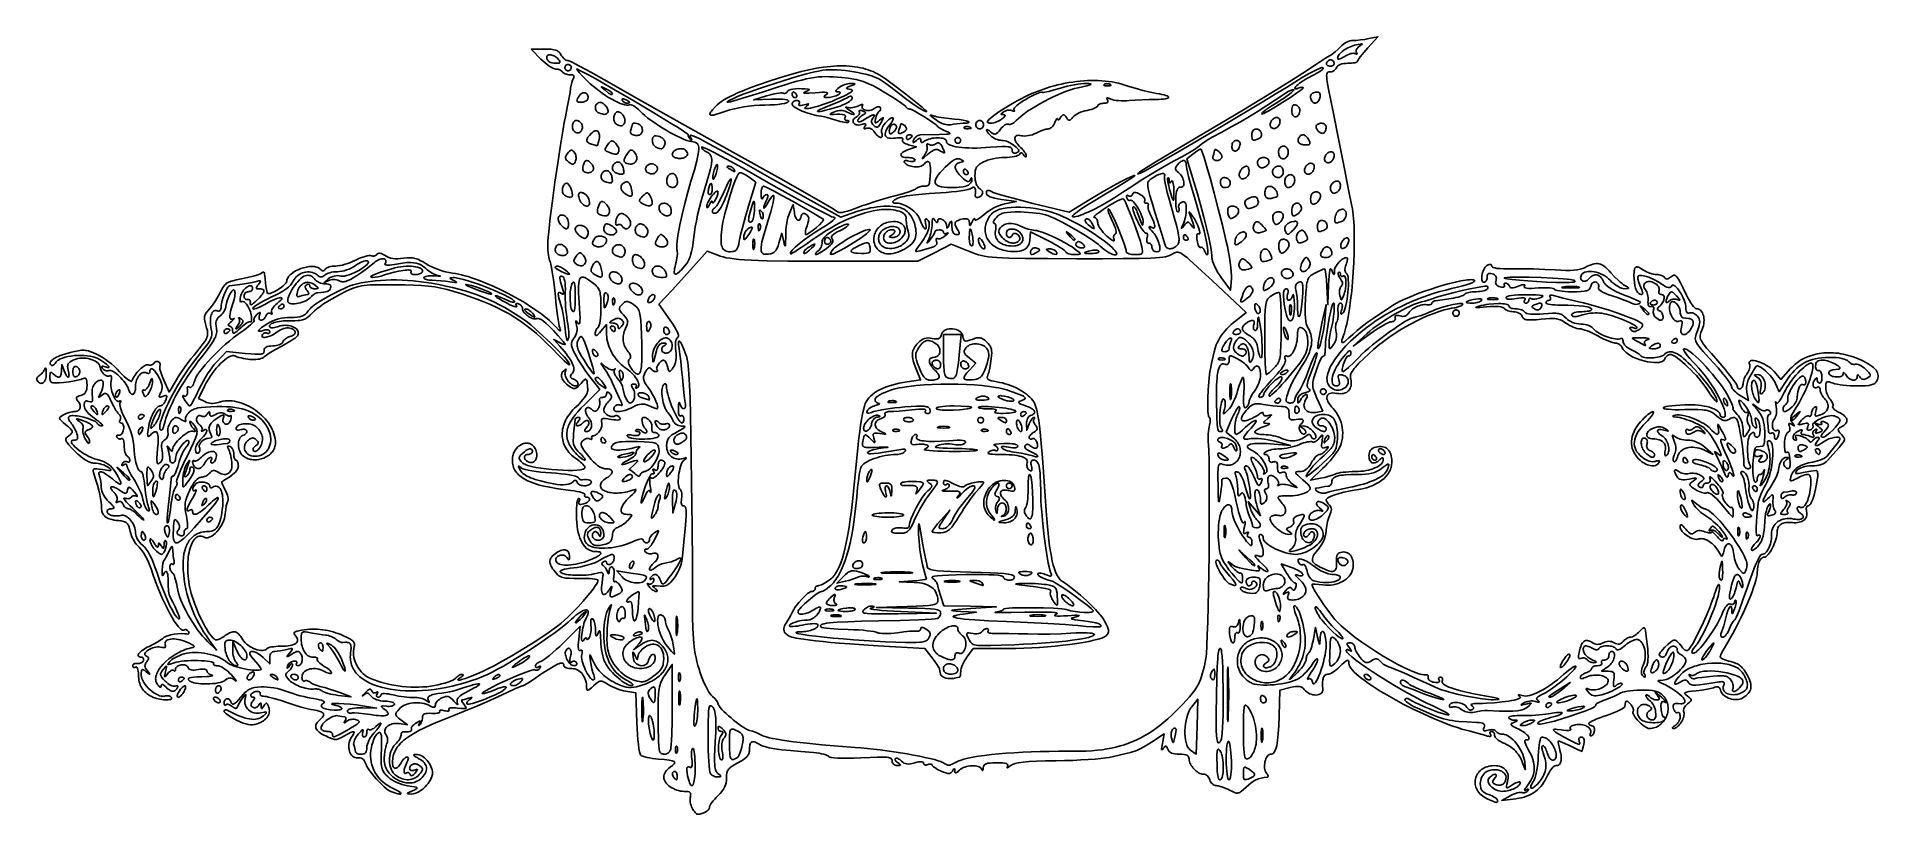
# Model space of a CAD drawing. Header units: millimetres. Extents: x 0.03 to 7.19, y 1.13 to 4.15.
import ezdxf

# ---------------------------------------------------------------- set-up
doc = ezdxf.new("R2010")
doc.units = ezdxf.units.MM

msp = doc.modelspace()

# ---------------------------------------------------------------- linework, layer by layer
at = {"flags": 128}
for points in [[(2.578046, 1.150205), (2.575647, 1.155327), (2.573626, 1.160938), (2.572012, 1.166855), (2.570834, 1.172896), (2.570121, 1.178878), (2.569901, 1.184619), (2.570205, 1.189937), (2.57106, 1.194649), (2.572256, 1.200388), (2.572467, 1.205045), (2.572168, 1.206998), (2.571581, 1.208718), (2.570691, 1.210215), (2.569485, 1.211503), (2.567948, 1.212594), (2.566067, 1.2135), (2.561214, 1.214806), (2.554814, 1.215517), (2.546754, 1.215733), (2.539545, 1.216061), (2.532341, 1.217017), (2.525205, 1.218555), (2.5182, 1.220632), (2.511391, 1.223202), (2.50484, 1.226221), (2.498612, 1.229644), (2.49277, 1.233427), (2.487377, 1.237525), (2.482497, 1.241894), (2.478193, 1.246488), (2.47453, 1.251264), (2.471569, 1.256176), (2.469376, 1.261181), (2.468014, 1.266233), (2.467546, 1.271288), (2.468042, 1.275846), (2.469465, 1.280771), (2.471714, 1.285906), (2.47469, 1.291095), (2.478293, 1.296184), (2.482423, 1.301017), (2.48698, 1.305437), (2.491865, 1.309288), (2.501943, 1.31682), (2.505556, 1.320028), (2.508167, 1.3229), (2.509735, 1.325464), (2.510223, 1.32775), (2.509591, 1.329784), (2.507799, 1.331595), (2.50481, 1.333212), (2.500582, 1.334661), (2.495079, 1.33597), (2.48826, 1.337169), (2.470519, 1.339345), (2.447046, 1.341413), (2.435035, 1.34256), (2.423409, 1.344051), (2.412454, 1.345823), (2.402454, 1.347814), (2.393692, 1.349961), (2.386454, 1.3522), (2.381023, 1.354469), (2.379075, 1.355595), (2.377685, 1.356705), (2.376577, 1.358391), (2.37546, 1.36121), (2.373233, 1.369984), (2.371062, 1.382509), (2.369008, 1.398264), (2.367129, 1.416731), (2.365485, 1.437392), (2.364137, 1.459728), (2.363143, 1.483219), (2.359254, 1.599066), (2.319907, 1.605497), (2.311396, 1.607184), (2.30228, 1.609529), (2.292844, 1.612425), (2.28337, 1.615766), (2.274144, 1.619444), (2.265448, 1.623354), (2.257566, 1.627388), (2.250782, 1.631441), (2.241111, 1.63764), (2.233395, 1.641989), (2.23008, 1.64345), (2.227028, 1.644427), (2.224161, 1.64491), (2.221405, 1.644894), (2.218684, 1.64437), (2.215923, 1.643331), (2.213045, 1.641769), (2.209975, 1.639677), (2.202959, 1.633873), (2.194268, 1.625858), (2.186859, 1.619069), (2.180893, 1.614043), (2.17623, 1.610742), (2.17273, 1.60913), (2.171372, 1.608946), (2.170251, 1.60917), (2.169352, 1.609798), (2.168655, 1.610824), (2.1678, 1.614057), (2.167546, 1.61883), (2.167253, 1.62654), (2.166395, 1.63401), (2.164997, 1.641205), (2.163087, 1.648089), (2.160693, 1.654626), (2.157842, 1.660782), (2.154561, 1.66652), (2.150877, 1.671806), (2.146819, 1.676602), (2.142412, 1.680875), (2.137685, 1.684587), (2.132665, 1.687705), (2.127379, 1.690191), (2.121854, 1.692012), (2.116118, 1.69313), (2.110199, 1.69351), (2.103863, 1.693737), (2.097952, 1.694387), (2.092595, 1.695415), (2.087923, 1.696774), (2.084063, 1.69842), (2.081146, 1.700307), (2.079301, 1.70239), (2.078821, 1.70349), (2.078657, 1.704622), (2.078387, 1.708063), (2.077555, 1.710821), (2.076132, 1.712885), (2.074086, 1.714243), (2.071387, 1.714884), (2.068004, 1.714796), (2.063905, 1.713968), (2.059061, 1.712387), (2.053441, 1.710043), (2.047013, 1.706924), (2.031612, 1.698315), (2.012612, 1.686467), (1.989768, 1.671288), (1.963953, 1.654031), (1.942051, 1.639899), (1.926375, 1.630351), (1.921596, 1.627751), (1.91924, 1.626844), (1.916327, 1.625962), (1.90995, 1.623434), (1.888407, 1.614151), (1.857822, 1.600412), (1.821407, 1.583635), (1.779256, 1.564533), (1.733054, 1.54446), (1.688397, 1.525801), (1.650879, 1.510941), (1.618162, 1.49827), (1.588289, 1.486122), (1.561157, 1.47442), (1.536666, 1.463086), (1.514715, 1.452042), (1.495203, 1.441211), (1.478029, 1.430516), (1.470286, 1.425195), (1.463091, 1.419878), (1.456429, 1.414557), (1.450289, 1.409222), (1.444658, 1.403862), (1.439522, 1.398468), (1.43487, 1.39303), (1.430689, 1.387539), (1.426965, 1.381986), (1.423688, 1.376359), (1.420843, 1.37065), (1.418419, 1.364849), (1.416402, 1.358946), (1.41478, 1.352932), (1.41354, 1.346796), (1.412671, 1.34053), (1.412158, 1.334123), (1.41199, 1.327566), (1.412195, 1.322427), (1.412788, 1.317965), (1.413742, 1.314179), (1.415025, 1.31107), (1.416608, 1.30864), (1.418461, 1.306888), (1.420555, 1.305816), (1.42286, 1.305424), (1.425346, 1.305712), (1.427983, 1.306682), (1.430743, 1.308333), (1.433594, 1.310668), (1.436507, 1.313685), (1.439453, 1.317387), (1.442402, 1.321773), (1.445324, 1.326844), (1.447939, 1.331308), (1.450818, 1.335472), (1.453864, 1.339246), (1.456985, 1.342538), (1.460086, 1.345257), (1.463072, 1.347313), (1.465849, 1.348612), (1.468324, 1.349066), (1.470705, 1.348719), (1.472392, 1.347685), (1.473384, 1.345973), (1.473681, 1.343592), (1.473285, 1.340552), (1.472195, 1.336861), (1.470411, 1.332529), (1.467935, 1.327566), (1.463231, 1.317861), (1.459802, 1.308885), (1.45766, 1.300943), (1.456813, 1.294339), (1.456879, 1.291633), (1.457273, 1.289375), (1.457995, 1.287604), (1.459048, 1.286357), (1.460432, 1.285672), (1.46215, 1.285588), (1.464201, 1.286142), (1.466587, 1.287372), (1.468716, 1.288377), (1.470864, 1.288827), (1.472973, 1.288745), (1.474985, 1.288158), (1.476841, 1.28709), (1.478484, 1.285565), (1.479854, 1.283609), (1.480893, 1.281247), (1.482072, 1.278793), (1.483652, 1.277262), (1.485607, 1.276644), (1.48791, 1.276932), (1.490535, 1.278118), (1.493456, 1.280194), (1.496644, 1.283151), (1.500074, 1.286983), (1.507268, 1.296176), (1.508923, 1.298979), (1.509254, 1.300689), (1.508916, 1.301158), (1.508239, 1.301383), (1.505855, 1.301137), (1.496893, 1.298135), (1.49323, 1.296964), (1.489813, 1.296331), (1.486716, 1.296218), (1.484015, 1.296606), (1.481783, 1.297475), (1.480096, 1.298805), (1.479029, 1.300578), (1.478657, 1.302774), (1.478912, 1.306325), (1.47965, 1.309564), (1.480832, 1.312477), (1.482417, 1.315053), (1.484365, 1.317278), (1.486637, 1.319142), (1.489191, 1.32063), (1.491988, 1.321731), (1.494989, 1.322432), (1.498152, 1.32272), (1.501438, 1.322584), (1.504807, 1.322011), (1.508219, 1.320987), (1.511633, 1.319502), (1.51501, 1.317541), (1.51831, 1.315094), (1.523039, 1.310918), (1.526371, 1.307222), (1.527508, 1.305474), (1.52829, 1.303749), (1.528714, 1.302017), (1.528778, 1.300245), (1.528481, 1.298401), (1.527821, 1.296453), (1.5254, 1.292119), (1.521499, 1.286987), (1.516101, 1.280802), (1.511694, 1.276363), (1.507025, 1.272485), (1.502117, 1.269169), (1.496988, 1.266414), (1.491658, 1.264222), (1.486149, 1.262594), (1.48048, 1.26153), (1.474671, 1.261031), (1.468742, 1.261098), (1.462713, 1.261731), (1.456605, 1.262932), (1.450437, 1.264701), (1.44423, 1.267038), (1.438004, 1.269944), (1.431778, 1.273421), (1.425574, 1.277469), (1.422582, 1.279763), (1.419776, 1.282315), (1.414719, 1.288128), (1.410405, 1.294778), (1.406836, 1.302138), (1.404015, 1.310079), (1.401945, 1.318473), (1.400628, 1.327192), (1.400067, 1.336106), (1.400264, 1.345088), (1.401222, 1.354009), (1.402945, 1.36274), (1.405433, 1.371154), (1.40869, 1.379122), (1.412719, 1.386516), (1.417522, 1.393207), (1.423101, 1.399066), (1.427565, 1.403409), (1.43173, 1.408051), (1.435504, 1.412848), (1.438796, 1.417656), (1.441515, 1.422331), (1.44357, 1.42673), (1.44487, 1.430708), (1.445324, 1.434122), (1.445494, 1.437097), (1.445981, 1.439821), (1.446752, 1.442236), (1.447771, 1.444288), (1.449006, 1.445921), (1.450421, 1.447079), (1.451983, 1.447706), (1.453657, 1.447747), (1.461088, 1.446926), (1.467953, 1.446838), (1.474042, 1.447415), (1.479148, 1.44859), (1.483064, 1.450299), (1.48451, 1.451332), (1.485581, 1.452473), (1.48625, 1.453714), (1.486491, 1.455047), (1.486279, 1.456464), (1.485587, 1.457955), (1.484944, 1.460029), (1.485238, 1.462522), (1.4864, 1.465339), (1.488358, 1.468387), (1.491043, 1.471571), (1.494384, 1.474797), (1.498311, 1.47797), (1.502754, 1.480997), (1.513808, 1.487513), (1.517263, 1.489115), (1.519442, 1.489609), (1.520076, 1.48944), (1.520419, 1.488992), (1.520274, 1.48726), (1.519082, 1.484411), (1.516921, 1.480441), (1.514274, 1.475248), (1.513716, 1.473556), (1.513662, 1.472491), (1.514108, 1.47207), (1.515048, 1.47231), (1.518393, 1.474844), (1.5204, 1.477056), (1.522278, 1.479856), (1.523985, 1.48313), (1.52548, 1.486764), (1.526721, 1.490644), (1.527666, 1.494656), (1.528275, 1.498687), (1.528504, 1.502622), (1.528979, 1.507441), (1.529563, 1.509515), (1.530397, 1.511372), (1.531494, 1.51302), (1.53287, 1.514466), (1.534537, 1.515714), (1.536511, 1.516773), (1.541434, 1.518345), (1.54775, 1.519233), (1.555574, 1.519489), (1.565018, 1.519163), (1.572204, 1.518929), (1.578677, 1.519082), (1.584313, 1.519592), (1.588987, 1.520429), (1.592573, 1.521564), (1.594948, 1.522966), (1.595641, 1.523758), (1.595985, 1.524606), (1.595963, 1.525506), (1.59556, 1.526455), (1.594877, 1.528219), (1.595187, 1.529617), (1.596414, 1.530637), (1.598485, 1.531266), (1.601325, 1.53149), (1.604859, 1.531297), (1.609013, 1.530674), (1.613712, 1.529608), (1.618564, 1.528511), (1.622766, 1.527909), (1.626264, 1.527787), (1.628999, 1.528132), (1.630914, 1.528928), (1.631953, 1.530162), (1.632057, 1.531819), (1.631171, 1.533885), (1.630657, 1.535004), (1.630552, 1.536031), (1.630843, 1.536964), (1.631518, 1.537802), (1.633976, 1.539182), (1.637834, 1.540155), (1.642998, 1.540705), (1.649374, 1.540817), (1.65687, 1.540475), (1.665393, 1.539663), (1.677584, 1.53834), (1.686786, 1.537654), (1.69321, 1.537715), (1.695446, 1.53806), (1.697067, 1.538634), (1.698098, 1.539449), (1.698567, 1.54052), (1.698499, 1.541861), (1.69792, 1.543485), (1.695339, 1.54764), (1.691032, 1.553094), (1.685642, 1.560161), (1.682129, 1.565946), (1.681171, 1.568172), (1.680794, 1.569854), (1.681036, 1.570917), (1.681935, 1.571288), (1.685874, 1.571809), (1.692157, 1.573227), (1.708296, 1.577885), (1.717761, 1.580693), (1.720326, 1.581149), (1.721475, 1.580939), (1.721226, 1.580039), (1.719602, 1.578423), (1.71231, 1.572941), (1.709155, 1.57049), (1.706459, 1.567957), (1.704262, 1.565415), (1.702607, 1.562936), (1.701534, 1.560593), (1.701085, 1.558459), (1.701302, 1.556606), (1.702226, 1.555108), (1.703147, 1.554624), (1.704638, 1.554409), (1.709195, 1.554734), (1.715619, 1.555978), (1.723632, 1.558036), (1.743318, 1.564176), (1.766034, 1.572316), (1.78956, 1.581621), (1.811678, 1.591252), (1.821515, 1.595929), (1.830167, 1.600374), (1.837358, 1.604482), (1.84281, 1.608149), (1.850157, 1.614358), (1.852405, 1.616825), (1.853735, 1.618864), (1.854172, 1.620476), (1.853739, 1.621659), (1.852461, 1.622412), (1.850362, 1.622734), (1.847466, 1.622624), (1.843798, 1.622081), (1.834243, 1.61969), (1.821891, 1.615554), (1.806935, 1.609663), (1.790384, 1.60321), (1.776214, 1.59854), (1.770493, 1.59701), (1.765933, 1.596091), (1.762721, 1.595837), (1.761046, 1.596302), (1.760819, 1.596741), (1.760891, 1.597298), (1.761894, 1.598749), (1.76398, 1.600622), (1.767076, 1.602883), (1.776007, 1.608437), (1.788098, 1.615146), (1.802762, 1.622744), (1.819412, 1.630965), (1.856318, 1.648214), (1.894119, 1.664764), (1.911886, 1.672114), (1.928114, 1.678492), (1.942216, 1.683632), (1.953605, 1.687268), (1.961693, 1.689136), (1.964316, 1.689323), (1.965893, 1.688969), (1.96831, 1.687844), (1.970883, 1.687306), (1.973534, 1.687331), (1.976181, 1.687894), (1.978747, 1.688971), (1.981151, 1.690537), (1.983314, 1.692568), (1.985157, 1.695038), (1.98765, 1.699957), (1.987957, 1.701525), (1.987646, 1.702486), (1.986725, 1.702834), (1.9852, 1.702562), (1.983078, 1.70166), (1.980365, 1.700122), (1.977789, 1.698754), (1.975386, 1.697912), (1.973208, 1.697585), (1.97131, 1.697759), (1.969742, 1.698422), (1.968557, 1.699561), (1.967807, 1.701164), (1.967546, 1.703219), (1.967982, 1.705569), (1.969234, 1.70803), (1.971212, 1.710529), (1.973831, 1.712991), (1.977001, 1.715345), (1.980636, 1.717518), (1.984647, 1.719435), (1.988949, 1.721024), (1.991472, 1.722055), (1.994597, 1.72372), (2.002471, 1.728807), (2.012211, 1.735991), (2.023459, 1.744976), (2.035857, 1.755466), (2.049046, 1.767165), (2.062668, 1.779778), (2.076365, 1.79301), (2.142365, 1.858205), (2.136657, 1.807524), (2.135492, 1.795713), (2.134873, 1.785734), (2.134801, 1.777583), (2.135275, 1.771255), (2.136296, 1.766746), (2.137011, 1.765171), (2.137864, 1.76405), (2.138853, 1.76338), (2.13998, 1.763163), (2.141243, 1.763396), (2.142643, 1.76408), (2.145157, 1.765302), (2.147174, 1.765577), (2.148686, 1.764925), (2.149685, 1.763368), (2.150163, 1.760927), (2.150112, 1.757623), (2.149525, 1.753477), (2.148393, 1.74851), (2.147687, 1.743475), (2.147846, 1.737411), (2.148786, 1.730504), (2.150422, 1.722941), (2.152668, 1.71491), (2.155441, 1.706596), (2.158655, 1.698188), (2.162226, 1.689872), (2.16607, 1.681834), (2.1701, 1.674261), (2.174234, 1.667341), (2.178385, 1.66126), (2.18247, 1.656206), (2.186403, 1.652364), (2.1901, 1.649922), (2.191834, 1.649284), (2.193476, 1.649066), (2.19527, 1.649463), (2.196614, 1.6506), (2.197505, 1.652399), (2.197935, 1.654778), (2.197899, 1.657658), (2.19739, 1.660961), (2.196404, 1.664604), (2.194935, 1.66851), (2.19138, 1.678691), (2.187844, 1.692035), (2.184735, 1.706811), (2.182462, 1.721288), (2.180307, 1.739832), (2.18004, 1.74466), (2.180146, 1.74599), (2.180428, 1.746608), (2.180895, 1.746521), (2.181558, 1.745738), (2.183517, 1.742112), (2.190268, 1.726844), (2.193736, 1.719314), (2.19757, 1.711997), (2.201769, 1.704894), (2.20633, 1.698007), (2.211252, 1.691338), (2.216533, 1.68489), (2.22217, 1.678663), (2.228162, 1.67266), (2.234507, 1.666882), (2.241202, 1.661332), (2.248246, 1.656011), (2.255637, 1.650922), (2.263373, 1.646065), (2.271451, 1.641444), (2.279871, 1.637059), (2.288629, 1.632913), (2.300778, 1.627724), (2.311571, 1.623851), (2.321475, 1.621256), (2.330962, 1.619903), (2.340502, 1.619754), (2.350563, 1.620773), (2.361615, 1.622921), (2.374129, 1.626163), (2.382737, 1.628751), (2.39104, 1.631572), (2.399033, 1.634615), (2.406709, 1.637871), (2.414062, 1.641328), (2.421085, 1.644979), (2.427772, 1.648811), (2.434117, 1.652816), (2.440114, 1.656982), (2.445756, 1.661301), (2.451037, 1.665763), (2.45595, 1.670356), (2.46049, 1.675072), (2.46465, 1.679899), (2.468423, 1.684829), (2.471804, 1.689851), (2.474787, 1.694955), (2.477364, 1.70013), (2.479529, 1.705368), (2.481277, 1.710658), (2.4826, 1.71599), (2.483493, 1.721353), (2.48395, 1.726739), (2.483963, 1.732136), (2.483527, 1.737535), (2.482636, 1.742926), (2.481282, 1.748299), (2.47946, 1.753643), (2.477164, 1.758949), (2.474387, 1.764207), (2.471123, 1.769407), (2.467365, 1.774538), (2.462288, 1.780677), (2.457282, 1.786075), (2.452317, 1.790736), (2.447365, 1.794664), (2.442397, 1.797862), (2.437383, 1.800334), (2.432295, 1.802083), (2.427103, 1.803115), (2.421779, 1.803431), (2.416293, 1.803036), (2.410616, 1.801934), (2.404719, 1.800128), (2.398573, 1.797622), (2.392149, 1.79442), (2.385418, 1.790525), (2.378351, 1.785941), (2.350879, 1.76726), (2.372046, 1.791497), (2.376262, 1.796667), (2.379417, 1.801264), (2.381556, 1.805277), (2.382726, 1.808696), (2.382973, 1.811509), (2.382343, 1.813706), (2.380884, 1.815276), (2.378641, 1.816208), (2.375661, 1.816492), (2.371991, 1.816115), (2.367676, 1.815068), (2.362763, 1.81334), (2.357298, 1.81092), (2.351329, 1.807797), (2.3449, 1.803961), (2.33806, 1.799399), (2.332282, 1.795013), (2.327126, 1.790397), (2.322595, 1.785577), (2.318694, 1.780579), (2.315428, 1.775428), (2.312801, 1.770152), (2.310819, 1.764775), (2.309487, 1.759323), (2.308808, 1.753822), (2.308788, 1.748299), (2.309432, 1.742778), (2.310743, 1.737286), (2.312728, 1.731849), (2.315391, 1.726491), (2.318736, 1.72124), (2.322768, 1.716122), (2.325984, 1.71271), (2.329444, 1.709595), (2.333126, 1.70677), (2.337007, 1.704233), (2.341065, 1.70198), (2.345276, 1.700007), (2.354068, 1.696885), (2.363202, 1.694839), (2.372495, 1.693837), (2.381766, 1.693849), (2.390834, 1.694845), (2.399516, 1.696796), (2.40763, 1.69967), (2.414995, 1.703438), (2.418339, 1.705647), (2.421428, 1.708069), (2.424239, 1.710699), (2.426749, 1.713533), (2.428934, 1.716568), (2.430774, 1.7198), (2.432244, 1.723225), (2.433323, 1.726839), (2.433986, 1.73064), (2.434212, 1.734622), (2.433997, 1.738609), (2.433381, 1.74192), (2.43241, 1.74457), (2.431132, 1.746574), (2.429591, 1.747949), (2.427834, 1.74871), (2.425907, 1.748872), (2.423857, 1.748451), (2.421728, 1.747463), (2.419569, 1.745923), (2.417424, 1.743847), (2.415339, 1.74125), (2.413362, 1.738149), (2.411537, 1.734557), (2.409912, 1.730492), (2.408532, 1.725969), (2.40641, 1.720019), (2.4035, 1.715076), (2.399925, 1.711115), (2.395805, 1.708111), (2.391264, 1.706041), (2.386422, 1.704881), (2.381401, 1.704606), (2.376324, 1.705191), (2.371311, 1.706613), (2.366486, 1.708847), (2.361969, 1.71187), (2.357883, 1.715656), (2.35435, 1.720182), (2.351491, 1.725423), (2.349427, 1.731356), (2.348282, 1.737955), (2.347201, 1.752182), (2.347247, 1.755972), (2.347768, 1.757608), (2.348226, 1.757631), (2.348825, 1.757133), (2.350481, 1.754595), (2.355837, 1.74351), (2.361067, 1.732826), (2.362885, 1.730013), (2.364265, 1.728859), (2.364811, 1.728899), (2.365273, 1.729347), (2.365978, 1.731458), (2.366754, 1.740469), (2.367463, 1.744686), (2.369191, 1.749319), (2.371823, 1.754217), (2.375247, 1.759227), (2.379348, 1.7642), (2.384012, 1.768982), (2.389125, 1.773423), (2.394574, 1.777372), (2.401916, 1.781696), (2.409074, 1.784956), (2.416007, 1.787177), (2.422675, 1.788382), (2.429038, 1.788597), (2.435057, 1.787846), (2.440692, 1.786152), (2.445903, 1.783542), (2.450651, 1.780038), (2.454894, 1.775666), (2.458594, 1.77045), (2.46171, 1.764415), (2.464204, 1.757584), (2.466034, 1.749983), (2.467161, 1.741635), (2.467546, 1.732566), (2.467149, 1.721961), (2.465843, 1.712599), (2.464794, 1.708288), (2.463452, 1.704171), (2.461794, 1.700212), (2.459799, 1.696372), (2.457446, 1.692611), (2.454711, 1.688892), (2.448011, 1.681425), (2.439523, 1.673665), (2.429074, 1.665302), (2.417161, 1.656458), (2.407204, 1.649833), (2.402753, 1.647309), (2.398543, 1.645286), (2.394494, 1.643748), (2.390521, 1.642677), (2.386544, 1.642055), (2.38248, 1.641865), (2.378246, 1.642088), (2.373761, 1.642708), (2.363706, 1.645068), (2.351657, 1.648802), (2.342621, 1.6522), (2.333746, 1.656356), (2.325074, 1.661221), (2.316646, 1.666745), (2.308505, 1.672881), (2.300694, 1.679579), (2.293253, 1.686789), (2.286226, 1.694464), (2.279655, 1.702553), (2.273582, 1.711008), (2.268049, 1.71978), (2.263098, 1.72882), (2.258772, 1.738078), (2.255113, 1.747507), (2.252162, 1.757056), (2.249962, 1.766677), (2.248681, 1.77487), (2.24771, 1.783995), (2.247041, 1.793917), (2.246663, 1.804495), (2.246744, 1.82707), (2.247877, 1.850616), (2.249987, 1.874027), (2.252996, 1.896199), (2.254814, 1.906474), (2.256828, 1.916024), (2.259029, 1.924712), (2.261407, 1.932399), (2.262937, 1.937166), (2.263694, 1.940373), (2.263679, 1.94202), (2.263381, 1.942258), (2.262891, 1.942106), (2.261332, 1.940632), (2.259003, 1.937597), (2.252032, 1.926844), (2.248306, 1.919525), (2.244953, 1.910425), (2.242007, 1.899737), (2.239504, 1.887651), (2.237477, 1.87436), (2.235962, 1.860057), (2.234991, 1.844932), (2.234601, 1.829177), (2.234849, 1.812819), (2.23578, 1.797144), (2.237394, 1.782155), (2.239691, 1.76785), (2.24267, 1.754231), (2.246331, 1.741298), (2.250675, 1.72905), (2.2557, 1.71749), (2.261408, 1.706616), (2.267797, 1.696429), (2.274867, 1.68693), (2.282619, 1.678118), (2.291052, 1.669996), (2.300165, 1.662561), (2.30996, 1.655816), (2.320435, 1.64976), (2.328404, 1.645343), (2.335104, 1.641203), (2.340441, 1.637433), (2.34432, 1.634123), (2.346649, 1.631367), (2.347202, 1.630224), (2.347333, 1.629255), (2.347029, 1.628469), (2.346279, 1.627878), (2.345071, 1.627495), (2.343393, 1.62733), (2.338371, 1.627792), (2.332653, 1.629364), (2.326346, 1.631953), (2.319557, 1.635467), (2.312392, 1.639816), (2.304958, 1.644907), (2.297363, 1.650649), (2.289712, 1.65695), (2.282114, 1.663718), (2.274675, 1.670863), (2.267502, 1.678292), (2.260702, 1.685914), (2.254381, 1.693637), (2.248647, 1.701369), (2.243606, 1.70902), (2.239365, 1.716497), (2.236082, 1.723905), (2.232987, 1.732921), (2.230152, 1.743196), (2.227645, 1.754382), (2.225537, 1.766132), (2.223898, 1.778098), (2.222799, 1.789933), (2.22231, 1.801288), (2.221993, 1.814802), (2.221459, 1.825382), (2.220678, 1.83312), (2.219619, 1.838109), (2.218975, 1.839601), (2.218251, 1.84044), (2.217442, 1.840637), (2.216544, 1.840204), (2.214467, 1.837493), (2.21199, 1.832399), (2.20926, 1.826363), (2.207069, 1.82236), (2.205353, 1.820473), (2.204653, 1.820348), (2.204048, 1.820783), (2.203089, 1.823372), (2.202414, 1.828323), (2.201657, 1.845635), (2.201289, 1.852887), (2.200538, 1.859904), (2.19945, 1.866515), (2.19807, 1.872547), (2.196444, 1.87783), (2.194618, 1.882192), (2.192637, 1.885462), (2.190546, 1.887469), (2.188536, 1.888127), (2.187641, 1.887972), (2.186824, 1.88751), (2.185434, 1.885715), (2.184393, 1.88284), (2.183724, 1.878982), (2.183452, 1.874238), (2.183602, 1.868706), (2.184199, 1.862483), (2.184788, 1.855856), (2.184938, 1.849041), (2.184673, 1.842233), (2.18402, 1.835627), (2.183002, 1.829415), (2.181646, 1.823793), (2.179976, 1.818955), (2.178018, 1.815094), (2.174058, 1.809745), (2.172305, 1.808051), (2.170761, 1.807036), (2.16947, 1.806722), (2.168475, 1.807127), (2.167819, 1.808272), (2.167546, 1.810177), (2.167248, 1.812069), (2.166533, 1.813176), (2.165446, 1.813522), (2.164035, 1.813128), (2.162347, 1.812019), (2.160429, 1.810216), (2.156087, 1.804622), (2.153346, 1.801246), (2.152185, 1.800392), (2.151161, 1.800056), (2.150271, 1.800212), (2.14951, 1.800833), (2.148368, 1.803357), (2.14771, 1.807408), (2.147513, 1.812768), (2.147752, 1.819217), (2.148403, 1.826535), (2.150844, 1.842902), (2.152586, 1.851512), (2.154642, 1.860114), (2.156989, 1.868488), (2.159603, 1.876416), (2.162458, 1.883677), (2.165532, 1.890052), (2.169375, 1.897806), (2.171948, 1.904466), (2.173312, 1.910037), (2.173526, 1.914525), (2.173221, 1.916363), (2.17265, 1.917932), (2.171822, 1.919233), (2.170744, 1.920266), (2.169424, 1.921031), (2.167868, 1.921529), (2.164081, 1.921727), (2.159442, 1.920865), (2.154013, 1.918948), (2.147852, 1.915979), (2.14102, 1.911964), (2.133576, 1.906908), (2.12558, 1.900815), (2.117092, 1.89369), (2.108171, 1.885538), (2.094963, 1.873683), (2.078852, 1.860386), (2.060227, 1.845897), (2.039475, 1.830468), (2.016984, 1.814351), (1.993142, 1.797797), (1.968337, 1.781057), (1.942957, 1.764384), (1.91739, 1.748028), (1.892023, 1.732241), (1.867244, 1.717274), (1.843442, 1.70338), (1.821004, 1.690809), (1.800318, 1.679813), (1.781772, 1.670644), (1.765754, 1.663552), (1.741569, 1.654146), (1.717316, 1.645625), (1.693053, 1.63798), (1.66884, 1.631199), (1.644734, 1.625272), (1.620794, 1.620191), (1.59708, 1.615945), (1.573649, 1.612523), (1.55056, 1.609917), (1.527872, 1.608115), (1.505643, 1.607108), (1.483932, 1.606886), (1.462798, 1.607439), (1.442299, 1.608756), (1.422494, 1.610829), (1.403442, 1.613646), (1.3852, 1.617198), (1.367828, 1.621474), (1.351384, 1.626466), (1.335927, 1.632162), (1.321516, 1.638553), (1.308209, 1.645629), (1.301987, 1.64942), (1.296064, 1.653379), (1.290446, 1.657504), (1.285141, 1.661794), (1.280155, 1.666248), (1.275497, 1.670864), (1.271174, 1.675641), (1.267193, 1.680579), (1.26356, 1.685675), (1.260285, 1.690928), (1.257373, 1.696337), (1.254833, 1.701902), (1.252671, 1.70762), (1.250895, 1.71349), (1.249512, 1.719512), (1.24853, 1.725683), (1.247956, 1.732004), (1.247797, 1.738471), (1.248061, 1.745085), (1.248754, 1.751844), (1.250185, 1.765213), (1.250467, 1.770868), (1.250436, 1.775872), (1.250074, 1.780251), (1.249363, 1.784028), (1.248286, 1.787231), (1.246824, 1.789885), (1.244959, 1.792016), (1.242675, 1.793649), (1.239952, 1.794809), (1.236774, 1.795523), (1.233121, 1.795817), (1.228977, 1.795715), (1.219143, 1.794427), (1.216885, 1.794378), (1.214099, 1.794895), (1.210896, 1.795927), (1.207384, 1.797422), (1.199875, 1.801597), (1.192449, 1.80701), (1.188519, 1.809925), (1.183933, 1.812737), (1.178858, 1.815379), (1.173459, 1.817783), (1.167903, 1.81988), (1.162355, 1.821602), (1.156981, 1.822881), (1.151949, 1.823649), (1.140052, 1.825141), (1.124888, 1.827448), (1.108404, 1.830255), (1.092546, 1.833247), (1.08136, 1.835343), (1.072747, 1.836451), (1.069301, 1.83657), (1.066374, 1.836363), (1.063923, 1.835806), (1.061907, 1.834872), (1.060284, 1.833534), (1.059013, 1.831768), (1.058051, 1.829547), (1.057358, 1.826844), (1.05661, 1.819893), (1.056435, 1.810705), (1.056658, 1.802852), (1.057317, 1.795321), (1.058394, 1.788137), (1.059875, 1.781326), (1.061742, 1.774913), (1.063979, 1.768924), (1.06657, 1.763384), (1.069499, 1.758319), (1.072749, 1.753755), (1.076303, 1.749716), (1.080146, 1.746229), (1.084261, 1.743318), (1.088632, 1.74101), (1.093242, 1.73933), (1.098075, 1.738303), (1.103115, 1.737955), (1.107723, 1.737804), (1.111732, 1.737373), (1.115073, 1.736691), (1.117681, 1.735788), (1.119488, 1.734696), (1.120428, 1.733443), (1.120432, 1.732061), (1.119435, 1.73058), (1.118863, 1.729722), (1.118659, 1.728674), (1.119299, 1.726066), (1.121243, 1.722873), (1.124379, 1.71921), (1.128596, 1.715195), (1.133782, 1.710945), (1.139826, 1.706576), (1.146615, 1.702205), (1.153852, 1.697606), (1.159988, 1.693308), (1.16504, 1.689348), (1.169025, 1.685762), (1.171957, 1.682588), (1.173853, 1.679862), (1.174728, 1.677621), (1.1746, 1.675903), (1.173482, 1.674743), (1.171393, 1.674179), (1.168346, 1.674248), (1.164359, 1.674986), (1.159448, 1.676431), (1.153627, 1.678619), (1.146914, 1.681587), (1.139324, 1.685372), (1.132478, 1.688504), (1.125481, 1.690858), (1.11842, 1.692463), (1.111379, 1.693347), (1.104444, 1.69354), (1.097701, 1.693071), (1.091236, 1.691968), (1.085133, 1.69026), (1.079478, 1.687977), (1.074357, 1.685148), (1.069855, 1.681801), (1.066058, 1.677965), (1.063051, 1.67367), (1.060921, 1.668944), (1.059751, 1.663816), (1.059629, 1.658316), (1.060103, 1.654654), (1.060912, 1.651463), (1.062011, 1.648798), (1.063358, 1.646712), (1.064908, 1.645259), (1.066617, 1.644492), (1.068442, 1.644465), (1.070337, 1.645233), (1.072484, 1.646152), (1.075029, 1.64656), (1.077877, 1.64648), (1.080935, 1.645936), (1.084106, 1.644949), (1.087298, 1.643543), (1.090416, 1.641741), (1.093365, 1.639566), (1.096689, 1.637163), (1.100872, 1.63471), (1.111138, 1.629925), (1.122812, 1.625763), (1.128756, 1.624088), (1.134546, 1.622774), (1.14871, 1.619322), (1.166985, 1.613915), (1.187013, 1.607292), (1.206435, 1.600191), (1.250879, 1.582983), (1.200879, 1.589191), (1.190568, 1.59066), (1.180433, 1.592459), (1.170732, 1.594518), (1.161725, 1.596766), (1.15367, 1.599133), (1.146826, 1.601548), (1.141453, 1.603943), (1.13781, 1.606247), (1.134887, 1.608362), (1.131579, 1.610219), (1.128, 1.611784), (1.124265, 1.613026), (1.120486, 1.613912), (1.116778, 1.614409), (1.113256, 1.614485), (1.110032, 1.614108), (1.104863, 1.613406), (1.099107, 1.613241), (1.092858, 1.613581), (1.08621, 1.614393), (1.079258, 1.615644), (1.072095, 1.617301), (1.064817, 1.619332), (1.057518, 1.621703), (1.050292, 1.624382), (1.043232, 1.627336), (1.036435, 1.630532), (1.029993, 1.633938), (1.024001, 1.63752), (1.018554, 1.641245), (1.013746, 1.645082), (1.009671, 1.648997), (1.004236, 1.655053), (1.000295, 1.660103), (0.997828, 1.664387), (0.99714, 1.666318), (0.996813, 1.668148), (0.996845, 1.669907), (0.997232, 1.671626), (0.999065, 1.675065), (1.002292, 1.678705), (1.006893, 1.682788), (1.010146, 1.685743), (1.013173, 1.688995), (1.015908, 1.692437), (1.018287, 1.695962), (1.020243, 1.699464), (1.021711, 1.702835), (1.022626, 1.70597), (1.022921, 1.70876), (1.022649, 1.710936), (1.021929, 1.712309), (1.020811, 1.712895), (1.019343, 1.712712), (1.017575, 1.711776), (1.015556, 1.710104), (1.013335, 1.707714), (1.010962, 1.704622), (1.005432, 1.697249), (1.003654, 1.695355), (1.002492, 1.694651), (1.002133, 1.694744), (1.001917, 1.695132), (1.001898, 1.696795), (1.003407, 1.703649), (1.00464, 1.706861), (1.006538, 1.709965), (1.009004, 1.712888), (1.011943, 1.715552), (1.015261, 1.717883), (1.018862, 1.719806), (1.022651, 1.721243), (1.026532, 1.722122), (1.030198, 1.722472), (1.033372, 1.722399), (1.036, 1.721932), (1.038032, 1.721102), (1.039415, 1.71994), (1.040098, 1.718475), (1.040029, 1.716738), (1.039157, 1.71476), (1.038115, 1.712722), (1.03756, 1.710821), (1.037476, 1.709099), (1.037843, 1.707597), (1.038644, 1.706357), (1.039862, 1.705421), (1.041479, 1.704828), (1.043476, 1.704622), (1.046352, 1.704936), (1.049015, 1.705844), (1.051452, 1.707291), (1.053646, 1.70922), (1.055585, 1.711578), (1.057252, 1.714309), (1.058633, 1.717359), (1.059712, 1.720672), (1.060477, 1.724193), (1.06091, 1.727868), (1.060998, 1.731642), (1.060726, 1.735459), (1.060079, 1.739265), (1.059043, 1.743005), (1.057601, 1.746624), (1.05574, 1.750066), (1.052718, 1.754487), (1.049784, 1.757644), (1.048275, 1.758749), (1.046699, 1.759538), (1.045025, 1.760011), (1.043225, 1.760168), (1.039122, 1.759535), (1.034152, 1.757638), (1.028077, 1.754477), (1.020657, 1.750052), (1.006986, 1.741835), (1.003239, 1.73996), (1.002101, 1.739601), (1.001438, 1.739635), (1.001241, 1.740069), (1.001498, 1.740907), (1.003333, 1.743822), (1.01199, 1.75476), (1.017023, 1.761044), (1.020426, 1.765755), (1.022098, 1.769017), (1.022252, 1.770142), (1.021935, 1.77095), (1.021133, 1.771456), (1.019834, 1.771675), (1.015693, 1.771313), (1.000879, 1.767816), (0.988559, 1.764953), (0.975549, 1.762589), (0.963399, 1.760966), (0.953657, 1.76033), (0.949229, 1.759895), (0.945339, 1.758676), (0.942005, 1.756694), (0.939242, 1.753967), (0.937065, 1.750516), (0.935491, 1.746359), (0.934535, 1.741518), (0.934212, 1.73601), (0.934212, 1.711858), (0.90849, 1.73601), (0.899092, 1.744089), (0.889833, 1.750667), (0.881058, 1.755638), (0.876958, 1.757486), (0.873108, 1.758891), (0.869551, 1.759839), (0.866328, 1.760317), (0.863484, 1.760312), (0.861061, 1.759809), (0.859101, 1.758795), (0.857648, 1.757257), (0.856745, 1.75518), (0.856435, 1.752552), (0.856927, 1.750501), (0.858337, 1.747573), (0.863516, 1.739637), (0.871183, 1.729839), (0.880546, 1.719274), (0.889541, 1.709015), (0.896206, 1.700068), (0.898464, 1.696386), (0.899901, 1.693393), (0.900436, 1.69121), (0.900341, 1.690459), (0.89999, 1.689955), (0.898412, 1.689), (0.896378, 1.688219), (0.891061, 1.687157), (0.884275, 1.686721), (0.876256, 1.686864), (0.867239, 1.687538), (0.857458, 1.688695), (0.847148, 1.690288), (0.836546, 1.692269), (0.825885, 1.694591), (0.815402, 1.697206), (0.805331, 1.700066), (0.795908, 1.703125), (0.787368, 1.706333), (0.779945, 1.709645), (0.773875, 1.713011), (0.769393, 1.716385), (0.762293, 1.722312), (0.754202, 1.727843), (0.745234, 1.732954), (0.735504, 1.737622), (0.725129, 1.741824), (0.714224, 1.745535), (0.702903, 1.748733), (0.691284, 1.751394), (0.67948, 1.753495), (0.667607, 1.755012), (0.655781, 1.755921), (0.644118, 1.7562), (0.632732, 1.755824), (0.621738, 1.754771), (0.611254, 1.753017), (0.601393, 1.750538), (0.592603, 1.747641), (0.583847, 1.74427), (0.575356, 1.740547), (0.567362, 1.736592), (0.560095, 1.732527), (0.553788, 1.728474), (0.548671, 1.724553), (0.544976, 1.720885), (0.541032, 1.715952), (0.538579, 1.712326), (0.537954, 1.710991), (0.53775, 1.70997), (0.537985, 1.709257), (0.538676, 1.708847), (0.541489, 1.708921), (0.546322, 1.710155), (0.562574, 1.715955), (0.570118, 1.718253), (0.579492, 1.720193), (0.590363, 1.721781), (0.602396, 1.723023), (0.615257, 1.723925), (0.628613, 1.724493), (0.64213, 1.724734), (0.655475, 1.724653), (0.668312, 1.724257), (0.680309, 1.723551), (0.691132, 1.722542), (0.700447, 1.721236), (0.707919, 1.719639), (0.713217, 1.717757), (0.714945, 1.716711), (0.716004, 1.715597), (0.716353, 1.714414), (0.715949, 1.713163), (0.715313, 1.711448), (0.715541, 1.709848), (0.716568, 1.708398), (0.718332, 1.707132), (0.720769, 1.706086), (0.723814, 1.705296), (0.727404, 1.704796), (0.731476, 1.704622), (0.733763, 1.704436), (0.736318, 1.703893), (0.742124, 1.701806), (0.748674, 1.698506), (0.755749, 1.694139), (0.763129, 1.688851), (0.770595, 1.68279), (0.777928, 1.676099), (0.784907, 1.668927), (0.796043, 1.656242), (0.802244, 1.64808), (0.803358, 1.645909), (0.803394, 1.645339), (0.803075, 1.645126), (0.801341, 1.645817), (0.798101, 1.648066), (0.792514, 1.65207), (0.787609, 1.654939), (0.783185, 1.656675), (0.779041, 1.65728), (0.774975, 1.656756), (0.770787, 1.655107), (0.766276, 1.652334), (0.76124, 1.648441), (0.758911, 1.646741), (0.756161, 1.645142), (0.749514, 1.642249), (0.741532, 1.639765), (0.732445, 1.637692), (0.722484, 1.636036), (0.711882, 1.6348), (0.70087, 1.633986), (0.689678, 1.633599), (0.678538, 1.633642), (0.667681, 1.634119), (0.65734, 1.635033), (0.647744, 1.636388), (0.639126, 1.638188), (0.631716, 1.640435), (0.625747, 1.643134), (0.623374, 1.644654), (0.621449, 1.646288), (0.618272, 1.650088), (0.61747, 1.651726), (0.61723, 1.653201), (0.617579, 1.654523), (0.618544, 1.6557), (0.620152, 1.656741), (0.622431, 1.657655), (0.629112, 1.659137), (0.638804, 1.66022), (0.651728, 1.660973), (0.668101, 1.661469), (0.69008, 1.662369), (0.698565, 1.663057), (0.705157, 1.663868), (0.709686, 1.664777), (0.711984, 1.665758), (0.712244, 1.666267), (0.711882, 1.666784), (0.709212, 1.66783), (0.705306, 1.669093), (0.701663, 1.670731), (0.69836, 1.672676), (0.69548, 1.674859), (0.693101, 1.677213), (0.691302, 1.679668), (0.690165, 1.682156), (0.689768, 1.684608), (0.689614, 1.685875), (0.689157, 1.687021), (0.687373, 1.688942), (0.684487, 1.690361), (0.680568, 1.691266), (0.67569, 1.691646), (0.669922, 1.691492), (0.663337, 1.690793), (0.656004, 1.689538), (0.647777, 1.688132), (0.640551, 1.687417), (0.634295, 1.6874), (0.628975, 1.688089), (0.624557, 1.689488), (0.62101, 1.691607), (0.6183, 1.69445), (0.616393, 1.698024), (0.614755, 1.700982), (0.612396, 1.703397), (0.60943, 1.705289), (0.605972, 1.706674), (0.602134, 1.707571), (0.598032, 1.707998), (0.593779, 1.707973), (0.58949, 1.707514), (0.585278, 1.706638), (0.581258, 1.705364), (0.577544, 1.703709), (0.574248, 1.701692), (0.571487, 1.699331), (0.569374, 1.696642), (0.568022, 1.693645), (0.567546, 1.690358), (0.567398, 1.688162), (0.566974, 1.6864), (0.566304, 1.685089), (0.565417, 1.684247), (0.564345, 1.683891), (0.563116, 1.684041), (0.561761, 1.684714), (0.56031, 1.685927), (0.558537, 1.686989), (0.55627, 1.687219), (0.553602, 1.686667), (0.550626, 1.68538), (0.547435, 1.68341), (0.544122, 1.680804), (0.540781, 1.677613), (0.537504, 1.673885), (0.532814, 1.668187), (0.529299, 1.664276), (0.526884, 1.662225), (0.526065, 1.661919), (0.525492, 1.662106), (0.525156, 1.662794), (0.525049, 1.663991), (0.525479, 1.667954), (0.528657, 1.682399), (0.531915, 1.697119), (0.532357, 1.701101), (0.532242, 1.702278), (0.53189, 1.702925), (0.531288, 1.703051), (0.530426, 1.702663), (0.52788, 1.700386), (0.519185, 1.690066), (0.514504, 1.683898), (0.511316, 1.678595), (0.5103, 1.676156), (0.509681, 1.6738), (0.509465, 1.671483), (0.50966, 1.66916), (0.510275, 1.666786), (0.511316, 1.664317), (0.514708, 1.658918), (0.519899, 1.652605), (0.526949, 1.645024), (0.532074, 1.64012), (0.537476, 1.635754), (0.542993, 1.632006), (0.548461, 1.628957), (0.553717, 1.626687), (0.558599, 1.625276), (0.562943, 1.624806), (0.566587, 1.625358), (0.569959, 1.626309), (0.572663, 1.626692), (0.574687, 1.626516), (0.576021, 1.625792), (0.576657, 1.62453), (0.576584, 1.62274), (0.575791, 1.620434), (0.574268, 1.617622), (0.572196, 1.614536), (0.570065, 1.611896), (0.567865, 1.609701), (0.565589, 1.607953), (0.563229, 1.606652), (0.560778, 1.605799), (0.558226, 1.605394), (0.555567, 1.605439), (0.552791, 1.605935), (0.549892, 1.606881), (0.546861, 1.60828), (0.54369, 1.610131), (0.536897, 1.615195), (0.529449, 1.62208), (0.525181, 1.626148), (0.521553, 1.629169), (0.518541, 1.631145), (0.516126, 1.632082), (0.514284, 1.631982), (0.512995, 1.630851), (0.512238, 1.628693), (0.51199, 1.62551), (0.511686, 1.623046), (0.510811, 1.621584), (0.509419, 1.6211), (0.507565, 1.621569), (0.505304, 1.622967), (0.502691, 1.625268), (0.499781, 1.628448), (0.496629, 1.632483), (0.494177, 1.636379), (0.492329, 1.640502), (0.491067, 1.644833), (0.490374, 1.649352), (0.490231, 1.654041), (0.490621, 1.65888), (0.491524, 1.663849), (0.492924, 1.668929), (0.494803, 1.674102), (0.497142, 1.679347), (0.499923, 1.684646), (0.503129, 1.689978), (0.506741, 1.695326), (0.510741, 1.700669), (0.519836, 1.711264), (0.530268, 1.721609), (0.541893, 1.731551), (0.554569, 1.740934), (0.568151, 1.749604), (0.582494, 1.757406), (0.589907, 1.760934), (0.597456, 1.764187), (0.605123, 1.767146), (0.612891, 1.769792), (0.620742, 1.772105), (0.628657, 1.774066), (0.634537, 1.775628), (0.638306, 1.777296), (0.639368, 1.778211), (0.639865, 1.779201), (0.639784, 1.780282), (0.639112, 1.78147), (0.635946, 1.784236), (0.630266, 1.787627), (0.621972, 1.791772), (0.610962, 1.796802), (0.602583, 1.80022), (0.594212, 1.803042), (0.585938, 1.805281), (0.577851, 1.806947), (0.57004, 1.808052), (0.562592, 1.808607), (0.555598, 1.808623), (0.549146, 1.808111), (0.543326, 1.807083), (0.538225, 1.805549), (0.533934, 1.80352), (0.530541, 1.801009), (0.528134, 1.798026), (0.527329, 1.796361), (0.526804, 1.794582), (0.52657, 1.792691), (0.526638, 1.790689), (0.527726, 1.786358), (0.528888, 1.782569), (0.529128, 1.779576), (0.528404, 1.777358), (0.527668, 1.776534), (0.526676, 1.775896), (0.523903, 1.775169), (0.520045, 1.775158), (0.51506, 1.775844), (0.508907, 1.777205), (0.50333, 1.778093), (0.497381, 1.778139), (0.491201, 1.777437), (0.484932, 1.776076), (0.478714, 1.77415), (0.472689, 1.771748), (0.466998, 1.768963), (0.461782, 1.765885), (0.457183, 1.762608), (0.453341, 1.759221), (0.450399, 1.755817), (0.448497, 1.752486), (0.447776, 1.749321), (0.447903, 1.747829), (0.448378, 1.746413), (0.449219, 1.745084), (0.450444, 1.743853), (0.45207, 1.742732), (0.454115, 1.741733), (0.457746, 1.739987), (0.46038, 1.738125), (0.462022, 1.73607), (0.462678, 1.733745), (0.462352, 1.731073), (0.461049, 1.727977), (0.458774, 1.72438), (0.455532, 1.720205), (0.4523, 1.715875), (0.450058, 1.711781), (0.448815, 1.707797), (0.448577, 1.7038), (0.449354, 1.699665), (0.451153, 1.695265), (0.453983, 1.690478), (0.457851, 1.685177), (0.465503, 1.675143), (0.467241, 1.672461), (0.467541, 1.671288), (0.466367, 1.67159), (0.463685, 1.673329), (0.453657, 1.680983), (0.447821, 1.685382), (0.443271, 1.688271), (0.441429, 1.689117), (0.439851, 1.689547), (0.438515, 1.689547), (0.437403, 1.689104), (0.436496, 1.688206), (0.435773, 1.68684), (0.434801, 1.682651), (0.434334, 1.676432), (0.434212, 1.66808), (0.434388, 1.664771), (0.434904, 1.661358), (0.436889, 1.654281), (0.440033, 1.646969), (0.4442, 1.639545), (0.449255, 1.63213), (0.455065, 1.624848), (0.461492, 1.617819), (0.468403, 1.611165), (0.475663, 1.605009), (0.483137, 1.599472), (0.490689, 1.594677), (0.498185, 1.590746), (0.50549, 1.5878), (0.512468, 1.585961), (0.515793, 1.585495), (0.518986, 1.585352), (0.522029, 1.585546), (0.524907, 1.586094), (0.529132, 1.586958), (0.533319, 1.587367), (0.537358, 1.587341), (0.54114, 1.586898), (0.544556, 1.586058), (0.547497, 1.584842), (0.549854, 1.583268), (0.551518, 1.581358), (0.55217, 1.580044), (0.552453, 1.578828), (0.552387, 1.577708), (0.551987, 1.576683), (0.550256, 1.574919), (0.547397, 1.573529), (0.543548, 1.572509), (0.538847, 1.571854), (0.53343, 1.571558), (0.527435, 1.571616), (0.520999, 1.572024), (0.51426, 1.572775), (0.507354, 1.573865), (0.50042, 1.575289), (0.493595, 1.577042), (0.487015, 1.579118), (0.480819, 1.581512), (0.475143, 1.584219), (0.468591, 1.587905), (0.462526, 1.591733), (0.45694, 1.595719), (0.451822, 1.59988), (0.447163, 1.604231), (0.442953, 1.608787), (0.439183, 1.613566), (0.435843, 1.618582), (0.432923, 1.623851), (0.430414, 1.62939), (0.428306, 1.635213), (0.42659, 1.641338), (0.425256, 1.647779), (0.424294, 1.654554), (0.423695, 1.661676), (0.423449, 1.669163), (0.423164, 1.676818), (0.422488, 1.683519), (0.421453, 1.689184), (0.420089, 1.693729), (0.418429, 1.697073), (0.416505, 1.699132), (0.415454, 1.699654), (0.414348, 1.699824), (0.413192, 1.699631), (0.41199, 1.699066), (0.409758, 1.697937), (0.407676, 1.697367), (0.405789, 1.697335), (0.404143, 1.697818), (0.402783, 1.698793), (0.401756, 1.70024), (0.401106, 1.702134), (0.400879, 1.704455), (0.401252, 1.706848), (0.402321, 1.708953), (0.404012, 1.710731), (0.406249, 1.712146), (0.408958, 1.713161), (0.412065, 1.71374), (0.415494, 1.713846), (0.419171, 1.713441), (0.422943, 1.71307), (0.426653, 1.713271), (0.430208, 1.714001), (0.433511, 1.715217), (0.436468, 1.716875), (0.438983, 1.718931), (0.440962, 1.721343), (0.44231, 1.724066), (0.443042, 1.726856), (0.44325, 1.729459), (0.442963, 1.731817), (0.442209, 1.733875), (0.441019, 1.735574), (0.439423, 1.736859), (0.43745, 1.737671), (0.435129, 1.737955), (0.430675, 1.738225), (0.427202, 1.739007), (0.424681, 1.740259), (0.423082, 1.741937), (0.422375, 1.743999), (0.422528, 1.746402), (0.423513, 1.749103), (0.425298, 1.752061), (0.427853, 1.755231), (0.431148, 1.758572), (0.435153, 1.76204), (0.439838, 1.765594), (0.445172, 1.769189), (0.451125, 1.772784), (0.457667, 1.776336), (0.464768, 1.779802), (0.482104, 1.788379), (0.498504, 1.797488), (0.512123, 1.806042), (0.517313, 1.809772), (0.521115, 1.812955), (0.52392, 1.815139), (0.527559, 1.817222), (0.531942, 1.819191), (0.53698, 1.821032), (0.548657, 1.82427), (0.561867, 1.826821), (0.575888, 1.828573), (0.589996, 1.82941), (0.60347, 1.829219), (0.609744, 1.828702), (0.615587, 1.827885), (0.617283, 1.827802), (0.618582, 1.82818), (0.619477, 1.828979), (0.619959, 1.830158), (0.620021, 1.831676), (0.619654, 1.833493), (0.61885, 1.835567), (0.617601, 1.837858), (0.615985, 1.84007), (0.614127, 1.841918), (0.612093, 1.843377), (0.609949, 1.844422), (0.60776, 1.845027), (0.605594, 1.845168), (0.603514, 1.844819), (0.601587, 1.843955), (0.599436, 1.843082), (0.597048, 1.842957), (0.594433, 1.84356), (0.591605, 1.844868), (0.588573, 1.84686), (0.585351, 1.849516), (0.581948, 1.852814), (0.578378, 1.856733), (0.570778, 1.866349), (0.562644, 1.878196), (0.554067, 1.892102), (0.54514, 1.907899), (0.535954, 1.925418), (0.526603, 1.944488), (0.517178, 1.964941), (0.507771, 1.986607), (0.498475, 2.009317), (0.489381, 2.0329), (0.480583, 2.057188), (0.472171, 2.08201), (0.467651, 2.094627), (0.462385, 2.107302), (0.456563, 2.119692), (0.450374, 2.131455), (0.444009, 2.142249), (0.437657, 2.151733), (0.431509, 2.159564), (0.425754, 2.165399), (0.420247, 2.17079), (0.414799, 2.177346), (0.409553, 2.184815), (0.404648, 2.192944), (0.400227, 2.201481), (0.396432, 2.210173), (0.393403, 2.218767), (0.391282, 2.22701), (0.388691, 2.238517), (0.385892, 2.247605), (0.384305, 2.251343), (0.382533, 2.254597), (0.380532, 2.257408), (0.378259, 2.259816), (0.37567, 2.261861), (0.37272, 2.263585), (0.369365, 2.265026), (0.365561, 2.266225), (0.356431, 2.268061), (0.344976, 2.269413), (0.336457, 2.270381), (0.328588, 2.271594), (0.321358, 2.27306), (0.314754, 2.274791), (0.308762, 2.276795), (0.303371, 2.279082), (0.298568, 2.281663), (0.294341, 2.284547), (0.290676, 2.287743), (0.287562, 2.291262), (0.284985, 2.295113), (0.282933, 2.299306), (0.281394, 2.30385), (0.280355, 2.308756), (0.279803, 2.314033), (0.279726, 2.319691), (0.279432, 2.329403), (0.278118, 2.341314), (0.27583, 2.355227), (0.272612, 2.370946), (0.268506, 2.388274), (0.263558, 2.407013), (0.257811, 2.426968), (0.25131, 2.447941), (0.248735, 2.456416), (0.247396, 2.46277), (0.247296, 2.465215), (0.247633, 2.467207), (0.24845, 2.468772), (0.249789, 2.469934), (0.251693, 2.47072), (0.254205, 2.471156), (0.261224, 2.471078), (0.271186, 2.469905), (0.284435, 2.467844), (0.306301, 2.464652), (0.312625, 2.46423), (0.31471, 2.464347), (0.316108, 2.464694), (0.31684, 2.465282), (0.316928, 2.466121), (0.316394, 2.467219), (0.315259, 2.468586), (0.311277, 2.472167), (0.305157, 2.476941), (0.300305, 2.480134), (0.29454, 2.483126), (0.288075, 2.485851), (0.281126, 2.488243), (0.273907, 2.490235), (0.266633, 2.491761), (0.25952, 2.492755), (0.252782, 2.493149), (0.248687, 2.493359), (0.244541, 2.493897), (0.240337, 2.494768), (0.236067, 2.495978), (0.227293, 2.499432), (0.218155, 2.504299), (0.208587, 2.510617), (0.198522, 2.518427), (0.187896, 2.527767), (0.176643, 2.538677), (0.162619, 2.552988), (0.152219, 2.564179), (0.145204, 2.572859), (0.142891, 2.576446), (0.141334, 2.579634), (0.140503, 2.582497), (0.140369, 2.585111), (0.140901, 2.587553), (0.142069, 2.589898), (0.143843, 2.592222), (0.146194, 2.594602), (0.152504, 2.59983), (0.158918, 2.605008), (0.163323, 2.609362), (0.164736, 2.611365), (0.165603, 2.613323), (0.16591, 2.615292), (0.165641, 2.617325), (0.164784, 2.619475), (0.163322, 2.621798), (0.15853, 2.627176), (0.151147, 2.633889), (0.14106, 2.642372), (0.130735, 2.651016), (0.123237, 2.657723), (0.118464, 2.66292), (0.117069, 2.665086), (0.116318, 2.667035), (0.116199, 2.66882), (0.116699, 2.670495), (0.117806, 2.672113), (0.119507, 2.673727), (0.124642, 2.677159), (0.132004, 2.681219), (0.14224, 2.685993), (0.15314, 2.689901), (0.163399, 2.692541), (0.16788, 2.69326), (0.171712, 2.69351), (0.176096, 2.693747), (0.180103, 2.694434), (0.183719, 2.69554), (0.18693, 2.697033), (0.189723, 2.69888), (0.192084, 2.701051), (0.193999, 2.703512), (0.195454, 2.706231), (0.196435, 2.709177), (0.19693, 2.712317), (0.196923, 2.715619), (0.196402, 2.719051), (0.195352, 2.722582), (0.19376, 2.726178), (0.191611, 2.729809), (0.188893, 2.733441), (0.185191, 2.738216), (0.182792, 2.742182), (0.181754, 2.745473), (0.181764, 2.746907), (0.182136, 2.748222), (0.182878, 2.749436), (0.183997, 2.750564), (0.187397, 2.752632), (0.192393, 2.754561), (0.199046, 2.756483), (0.205215, 2.75851), (0.210351, 2.761155), (0.212552, 2.762742), (0.214518, 2.764523), (0.216259, 2.766513), (0.217782, 2.768724), (0.220207, 2.773864), (0.221858, 2.780051), (0.222801, 2.787393), (0.223101, 2.795997), (0.222927, 2.805258), (0.222331, 2.812467), (0.221201, 2.817767), (0.220401, 2.819743), (0.219426, 2.821295), (0.218262, 2.822439), (0.216895, 2.823194), (0.215312, 2.823575), (0.213498, 2.823602), (0.209122, 2.822661), (0.203657, 2.82051), (0.198674, 2.818661), (0.191942, 2.816753), (0.174421, 2.812979), (0.153462, 2.809628), (0.131435, 2.807135), (0.115099, 2.805816), (0.102516, 2.805235), (0.093202, 2.805584), (0.089619, 2.806168), (0.086671, 2.807056), (0.084297, 2.808272), (0.082436, 2.809841), (0.081028, 2.811786), (0.080013, 2.814132), (0.079329, 2.816901), (0.078915, 2.82012), (0.078657, 2.827997), (0.078804, 2.834644), (0.079281, 2.839732), (0.08014, 2.843308), (0.081433, 2.84542), (0.082258, 2.845942), (0.083212, 2.846116), (0.08553, 2.845442), (0.088439, 2.843447), (0.09199, 2.840177), (0.099099, 2.83376), (0.102327, 2.831399), (0.105335, 2.829602), (0.108122, 2.828368), (0.110687, 2.827697), (0.113027, 2.827588), (0.115143, 2.828042), (0.117032, 2.829057), (0.118693, 2.830633), (0.120125, 2.832769), (0.121326, 2.835466), (0.122295, 2.838722), (0.123031, 2.842538), (0.123796, 2.851844), (0.124504, 2.876844), (0.13456, 2.851844), (0.139447, 2.840904), (0.143867, 2.83324), (0.145842, 2.830628), (0.14763, 2.828823), (0.149205, 2.827821), (0.150546, 2.82762), (0.151627, 2.828214), (0.152426, 2.829601), (0.152918, 2.831777), (0.153079, 2.834736), (0.152887, 2.838477), (0.152317, 2.842994), (0.149949, 2.854344), (0.148335, 2.86203), (0.147744, 2.868567), (0.147866, 2.871468), (0.148283, 2.874156), (0.149011, 2.876657), (0.150061, 2.878997), (0.151449, 2.881199), (0.153187, 2.88329), (0.157767, 2.887238), (0.163911, 2.891041), (0.171726, 2.894899), (0.179064, 2.897742), (0.186814, 2.899824), (0.19486, 2.901175), (0.203087, 2.901828), (0.211381, 2.901815), (0.219627, 2.901166), (0.227708, 2.899914), (0.235511, 2.89809), (0.24292, 2.895727), (0.24982, 2.892855), (0.256096, 2.889506), (0.261633, 2.885712), (0.266315, 2.881505), (0.270029, 2.876915), (0.272658, 2.871976), (0.27353, 2.869385), (0.274087, 2.866719), (0.27493, 2.862538), (0.276185, 2.858473), (0.277811, 2.854558), (0.279766, 2.850829), (0.282008, 2.847322), (0.284496, 2.844071), (0.287186, 2.841111), (0.290039, 2.838479), (0.293011, 2.836209), (0.296061, 2.834337), (0.299147, 2.832897), (0.302228, 2.831926), (0.305261, 2.831458), (0.308205, 2.831528), (0.311017, 2.832173), (0.313657, 2.833427), (0.315218, 2.83394), (0.316477, 2.83342), (0.31742, 2.83195), (0.318034, 2.829613), (0.318304, 2.826491), (0.318217, 2.822667), (0.317761, 2.818225), (0.316921, 2.813247), (0.316059, 2.80698), (0.31582, 2.800273), (0.31615, 2.793258), (0.316997, 2.786067), (0.318309, 2.778833), (0.320032, 2.771689), (0.322114, 2.764766), (0.324502, 2.758196), (0.327145, 2.752113), (0.329988, 2.746648), (0.33298, 2.741935), (0.336067, 2.738104), (0.339198, 2.735289), (0.34232, 2.733622), (0.34386, 2.73326), (0.345379, 2.733235), (0.346869, 2.733563), (0.348324, 2.73426), (0.350562, 2.73549), (0.352322, 2.736138), (0.35359, 2.736224), (0.354353, 2.735764), (0.354599, 2.734777), (0.354314, 2.73328), (0.352101, 2.72883), (0.351426, 2.727334), (0.350996, 2.725452), (0.350838, 2.720646), (0.351569, 2.714635), (0.353131, 2.707642), (0.355464, 2.699892), (0.35851, 2.691607), (0.362209, 2.683012), (0.366504, 2.67433), (0.376578, 2.654769), (0.384735, 2.637633), (0.391203, 2.62217), (0.396212, 2.607623), (0.399993, 2.593239), (0.402774, 2.578262), (0.404784, 2.561937), (0.406254, 2.54351), (0.407816, 2.525853), (0.410077, 2.509806), (0.412959, 2.495598), (0.416386, 2.483458), (0.41828, 2.478236), (0.420282, 2.473617), (0.422382, 2.46963), (0.424571, 2.466303), (0.426838, 2.463666), (0.429175, 2.461747), (0.431571, 2.460574), (0.434018, 2.460177), (0.434918, 2.459874), (0.435849, 2.458986), (0.437772, 2.455574), (0.439731, 2.45018), (0.441667, 2.443042), (0.443524, 2.4344), (0.445245, 2.424493), (0.446771, 2.413562), (0.448046, 2.401844), (0.450876, 2.377516), (0.45453, 2.354399), (0.458536, 2.335105), (0.460523, 2.327708), (0.462421, 2.322247), (0.464278, 2.317469), (0.465506, 2.313538), (0.466107, 2.310459), (0.466082, 2.308241), (0.465433, 2.306891), (0.464161, 2.306416), (0.462268, 2.306824), (0.459754, 2.308122), (0.457283, 2.310295), (0.454693, 2.313749), (0.45206, 2.318307), (0.449462, 2.32379), (0.446977, 2.330021), (0.44468, 2.336823), (0.442649, 2.344017), (0.440962, 2.351427), (0.438945, 2.359541), (0.435978, 2.368752), (0.432202, 2.378742), (0.427761, 2.389191), (0.422796, 2.399781), (0.417451, 2.410193), (0.411866, 2.420107), (0.406185, 2.429205), (0.395497, 2.446302), (0.386744, 2.462109), (0.383375, 2.468979), (0.380829, 2.474867), (0.379219, 2.479552), (0.378657, 2.482816), (0.378395, 2.485064), (0.377644, 2.486848), (0.376457, 2.488153), (0.374886, 2.48896), (0.372985, 2.489254), (0.370805, 2.489017), (0.368401, 2.488233), (0.365824, 2.486885), (0.360989, 2.484451), (0.359464, 2.484179), (0.358542, 2.484526), (0.358232, 2.485486), (0.358538, 2.487051), (0.361032, 2.491969), (0.362861, 2.494451), (0.364974, 2.496516), (0.367296, 2.498135), (0.369752, 2.499281), (0.372268, 2.499928), (0.374768, 2.500047), (0.377177, 2.499611), (0.379421, 2.498594), (0.381496, 2.497537), (0.383434, 2.496988), (0.385191, 2.496928), (0.386725, 2.497339), (0.387992, 2.4982), (0.38895, 2.499494), (0.389556, 2.501201), (0.389768, 2.503302), (0.389541, 2.505675), (0.388891, 2.508159), (0.387864, 2.510682), (0.386504, 2.51317), (0.384858, 2.515548), (0.382971, 2.517743), (0.380889, 2.519681), (0.378657, 2.521288), (0.376425, 2.523348), (0.374343, 2.526584), (0.372456, 2.530832), (0.37081, 2.535927), (0.36945, 2.541704), (0.368423, 2.547999), (0.367773, 2.554647), (0.367546, 2.561483), (0.367334, 2.568048), (0.366728, 2.573921), (0.36577, 2.578991), (0.364502, 2.583148), (0.362969, 2.58628), (0.361212, 2.588278), (0.360263, 2.588816), (0.359274, 2.58903), (0.358251, 2.588905), (0.357199, 2.588427), (0.354973, 2.58738), (0.352617, 2.58686), (0.350199, 2.586845), (0.347792, 2.587314), (0.345468, 2.588247), (0.343296, 2.58962), (0.341349, 2.591415), (0.339699, 2.593608), (0.338558, 2.595869), (0.338065, 2.597858), (0.338188, 2.59954), (0.338898, 2.60088), (0.340165, 2.601843), (0.341958, 2.602395), (0.344248, 2.602499), (0.347004, 2.602122), (0.349984, 2.602018), (0.352914, 2.602908), (0.355721, 2.604701), (0.358329, 2.607307), (0.360662, 2.610637), (0.362647, 2.6146), (0.364207, 2.619106), (0.365268, 2.624066), (0.365778, 2.629088), (0.365761, 2.633773), (0.36525, 2.638019), (0.364282, 2.641722), (0.362892, 2.644781), (0.361116, 2.647093), (0.358988, 2.648556), (0.356546, 2.649066), (0.354181, 2.649318), (0.352278, 2.65004), (0.350855, 2.651182), (0.349933, 2.652693), (0.349531, 2.654522), (0.349669, 2.656619), (0.350366, 2.658933), (0.351643, 2.661413), (0.352964, 2.664039), (0.35379, 2.666768), (0.354131, 2.669521), (0.353997, 2.672219), (0.3534, 2.674781), (0.35235, 2.677128), (0.350858, 2.67918), (0.348935, 2.680858), (0.346458, 2.683147), (0.34337, 2.686952), (0.339794, 2.692072), (0.335853, 2.698302), (0.32737, 2.713287), (0.318907, 2.730288), (0.313005, 2.74258), (0.307982, 2.751955), (0.303571, 2.75861), (0.30151, 2.76098), (0.299501, 2.762745), (0.297509, 2.76393), (0.295502, 2.764559), (0.293445, 2.764658), (0.291305, 2.764251), (0.289049, 2.763364), (0.286641, 2.76202), (0.28124, 2.758066), (0.272374, 2.751199), (0.269794, 2.74958), (0.268383, 2.749189), (0.268099, 2.749459), (0.26809, 2.75004), (0.268865, 2.752146), (0.273421, 2.760177), (0.278513, 2.769722), (0.282391, 2.779375), (0.285017, 2.788711), (0.286357, 2.797304), (0.286532, 2.801189), (0.286372, 2.804728), (0.285873, 2.807869), (0.285028, 2.810558), (0.283835, 2.812742), (0.282288, 2.814368), (0.280383, 2.815383), (0.278115, 2.815733), (0.273866, 2.815423), (0.269797, 2.814517), (0.265929, 2.813047), (0.262283, 2.811049), (0.25888, 2.808555), (0.255739, 2.805599), (0.25288, 2.802215), (0.250325, 2.798438), (0.248094, 2.794299), (0.246207, 2.789835), (0.244684, 2.785077), (0.243547, 2.780061), (0.242815, 2.774819), (0.242508, 2.769386), (0.242648, 2.763795), (0.243254, 2.75808), (0.244348, 2.749492), (0.244784, 2.74272), (0.244498, 2.737644), (0.244063, 2.735703), (0.243423, 2.734141), (0.242569, 2.732941), (0.241494, 2.73209), (0.240189, 2.731572), (0.238647, 2.731371), (0.234815, 2.731862), (0.229935, 2.733441), (0.225443, 2.734858), (0.221664, 2.735357), (0.218562, 2.734908), (0.216103, 2.733477), (0.214251, 2.731035), (0.212972, 2.727548), (0.21223, 2.722986), (0.21199, 2.717316), (0.212176, 2.714604), (0.212727, 2.711771), (0.214888, 2.705794), (0.218395, 2.699478), (0.223173, 2.692918), (0.229143, 2.68621), (0.23623, 2.679447), (0.244358, 2.672724), (0.253449, 2.666135), (0.261512, 2.660474), (0.268522, 2.655193), (0.27436, 2.650407), (0.27891, 2.646233), (0.282056, 2.642784), (0.283679, 2.640178), (0.283884, 2.639227), (0.283664, 2.63853), (0.283005, 2.638101), (0.281893, 2.637955), (0.279135, 2.638175), (0.2763, 2.638807), (0.273468, 2.639806), (0.270719, 2.641128), (0.268135, 2.642729), (0.265795, 2.644564), (0.26378, 2.646589), (0.262171, 2.64876), (0.259616, 2.651613), (0.255534, 2.654565), (0.250135, 2.657565), (0.243628, 2.660557), (0.236223, 2.663488), (0.22813, 2.666303), (0.210716, 2.671372), (0.193064, 2.675331), (0.184672, 2.676759), (0.17685, 2.677749), (0.169807, 2.678245), (0.163753, 2.678193), (0.158897, 2.677541), (0.155449, 2.676233), (0.153033, 2.674286), (0.151472, 2.671963), (0.150764, 2.669275), (0.150907, 2.666233), (0.151899, 2.662846), (0.153738, 2.659127), (0.156422, 2.655086), (0.159949, 2.650733), (0.163331, 2.64654), (0.166788, 2.641642), (0.173535, 2.630441), (0.179413, 2.618553), (0.181783, 2.612795), (0.183643, 2.607399), (0.185442, 2.600778), (0.186391, 2.595343), (0.186447, 2.590999), (0.185565, 2.587655), (0.184758, 2.586328), (0.1837, 2.585215), (0.180809, 2.583589), (0.176846, 2.582681), (0.171768, 2.582399), (0.168645, 2.582224), (0.166141, 2.581711), (0.164233, 2.58088), (0.162896, 2.57975), (0.162107, 2.578342), (0.161843, 2.576675), (0.16208, 2.574768), (0.162795, 2.572643), (0.165562, 2.567811), (0.169958, 2.562338), (0.175792, 2.55638), (0.182877, 2.550095), (0.191025, 2.543642), (0.200046, 2.537177), (0.209753, 2.530858), (0.219957, 2.524843), (0.23047, 2.519288), (0.241103, 2.514353), (0.251668, 2.510194), (0.261976, 2.506969), (0.275108, 2.503075), (0.286701, 2.498778), (0.296939, 2.493951), (0.306009, 2.488465), (0.310164, 2.485436), (0.314097, 2.482195), (0.321388, 2.475012), (0.328069, 2.466789), (0.334324, 2.457399), (0.344381, 2.440233), (0.351152, 2.427083), (0.353303, 2.422009), (0.354628, 2.417931), (0.355126, 2.414847), (0.354798, 2.412755), (0.354323, 2.41208), (0.35364, 2.411652), (0.351653, 2.411536), (0.348835, 2.412404), (0.345185, 2.414253), (0.340702, 2.417081), (0.335384, 2.420885), (0.32224, 2.431413), (0.308577, 2.442297), (0.296671, 2.450549), (0.291431, 2.453675), (0.286697, 2.456129), (0.282488, 2.457905), (0.278829, 2.458998), (0.275739, 2.459404), (0.273242, 2.459118), (0.271358, 2.458135), (0.270109, 2.45645), (0.269518, 2.454059), (0.269606, 2.450955), (0.270395, 2.447135), (0.271907, 2.442594), (0.273262, 2.438504), (0.274526, 2.433608), (0.276673, 2.422134), (0.278124, 2.409646), (0.278657, 2.397622), (0.279244, 2.391493), (0.280933, 2.384756), (0.283612, 2.377614), (0.287174, 2.370271), (0.291508, 2.362932), (0.296505, 2.355801), (0.302054, 2.349083), (0.308046, 2.342983), (0.31554, 2.335842), (0.321214, 2.329953), (0.325105, 2.325224), (0.327252, 2.321561), (0.327684, 2.320101), (0.327693, 2.318873), (0.327286, 2.317865), (0.326466, 2.317067), (0.325238, 2.316466), (0.323608, 2.316051), (0.319157, 2.315733), (0.315484, 2.31553), (0.312059, 2.314949), (0.308955, 2.31403), (0.306247, 2.312814), (0.304011, 2.311343), (0.302321, 2.309656), (0.301252, 2.307796), (0.300879, 2.305802), (0.301197, 2.303177), (0.302119, 2.300705), (0.303604, 2.298399), (0.305607, 2.296275), (0.308083, 2.294343), (0.310989, 2.292618), (0.314282, 2.291113), (0.317917, 2.289842), (0.321851, 2.288817), (0.326039, 2.288052), (0.330438, 2.28756), (0.335004, 2.287355), (0.339693, 2.287449), (0.344461, 2.287856), (0.349265, 2.28859), (0.35406, 2.289663), (0.358961, 2.290406), (0.363954, 2.290147), (0.368983, 2.288956), (0.373992, 2.286901), (0.378924, 2.284049), (0.383723, 2.280469), (0.388333, 2.276229), (0.392697, 2.271398), (0.396758, 2.266042), (0.400461, 2.260232), (0.403749, 2.254034), (0.406566, 2.247517), (0.408854, 2.240749), (0.410559, 2.233798), (0.411623, 2.226733), (0.41199, 2.219622), (0.412559, 2.214253), (0.414189, 2.208378), (0.416767, 2.202189), (0.420178, 2.195875), (0.424307, 2.189628), (0.429041, 2.183637), (0.434265, 2.178095), (0.439865, 2.173191), (0.443279, 2.170248), (0.44672, 2.166769), (0.450186, 2.162762), (0.45367, 2.158234), (0.460682, 2.147649), (0.467723, 2.135078), (0.47476, 2.120585), (0.48176, 2.104232), (0.48869, 2.086084), (0.495518, 2.066205), (0.507118, 2.032135), (0.51886, 2.000438), (0.530513, 1.971603), (0.541848, 1.94612), (0.547324, 1.934788), (0.552634, 1.924477), (0.55775, 1.915249), (0.562643, 1.907164), (0.567284, 1.900284), (0.571644, 1.894669), (0.575694, 1.890382), (0.579407, 1.887483), (0.58111, 1.886737), (0.582258, 1.886927), (0.582864, 1.888024), (0.582937, 1.889997), (0.582491, 1.892818), (0.581537, 1.896457), (0.57815, 1.906068), (0.57287, 1.918594), (0.56579, 1.933797), (0.557002, 1.951441), (0.546601, 1.971288), (0.544836, 1.975487), (0.543246, 1.981047), (0.541863, 1.987731), (0.540718, 1.995299), (0.53984, 2.003511), (0.53926, 2.012128), (0.539008, 2.020911), (0.539115, 2.029622), (0.539122, 2.04366), (0.538166, 2.05505), (0.537369, 2.059693), (0.536379, 2.063605), (0.535214, 2.066762), (0.53389, 2.069141), (0.532422, 2.070719), (0.530829, 2.071473), (0.529124, 2.07138), (0.527326, 2.070416), (0.52545, 2.06856), (0.523513, 2.065787), (0.52153, 2.062074), (0.519518, 2.057399), (0.518458, 2.05529), (0.517538, 2.054637), (0.516774, 2.055361), (0.516179, 2.057382), (0.515563, 2.064997), (0.51581, 2.076844), (0.516942, 2.090225), (0.518754, 2.102017), (0.520993, 2.110945), (0.522194, 2.113936), (0.523407, 2.115733), (0.526695, 2.120082), (0.531317, 2.127816), (0.536657, 2.137842), (0.542101, 2.149066), (0.548938, 2.163057), (0.551274, 2.166797), (0.553035, 2.168422), (0.553735, 2.168455), (0.554332, 2.167975), (0.555273, 2.165498), (0.55597, 2.161032), (0.556532, 2.154622), (0.558756, 2.133198), (0.560288, 2.122223), (0.561865, 2.112899), (0.562405, 2.109111), (0.562509, 2.105823), (0.562204, 2.103091), (0.561516, 2.100969), (0.560471, 2.09951), (0.559094, 2.09877), (0.557411, 2.098803), (0.555449, 2.099663), (0.553414, 2.100581), (0.551517, 2.10078), (0.549797, 2.100302), (0.548298, 2.099191), (0.547059, 2.097488), (0.546122, 2.095237), (0.54553, 2.092481), (0.545324, 2.08926), (0.545537, 2.085781), (0.546149, 2.08228), (0.547117, 2.078852), (0.548396, 2.075592), (0.549946, 2.072594), (0.551722, 2.069954), (0.553682, 2.067765), (0.555782, 2.066122), (0.558039, 2.063808), (0.560439, 2.059689), (0.562908, 2.053995), (0.565372, 2.046955), (0.567758, 2.038801), (0.569993, 2.029762), (0.572002, 2.02007), (0.573712, 2.009955), (0.57589, 1.998745), (0.579166, 1.98656), (0.583455, 1.973553), (0.588672, 1.959877), (0.594731, 1.945683), (0.601545, 1.931125), (0.609029, 1.916355), (0.617098, 1.901526), (0.625665, 1.88679), (0.634644, 1.8723), (0.64395, 1.858208), (0.653498, 1.844668), (0.6632, 1.831831), (0.672971, 1.81985), (0.682726, 1.808877), (0.692379, 1.799066), (0.727129, 1.765733), (0.698935, 1.804622), (0.687644, 1.820686), (0.677056, 1.836761), (0.667164, 1.852872), (0.657956, 1.869043), (0.649424, 1.885299), (0.641558, 1.901665), (0.63435, 1.918166), (0.627791, 1.934826), (0.62187, 1.951672), (0.616578, 1.968726), (0.611907, 1.986015), (0.607847, 2.003563), (0.604388, 2.021395), (0.601523, 2.039536), (0.59924, 2.058011), (0.597532, 2.076844), (0.596722, 2.093955), (0.59691, 2.110166), (0.598078, 2.125448), (0.600208, 2.139773), (0.603282, 2.153114), (0.607282, 2.165442), (0.609623, 2.171218), (0.612189, 2.17673), (0.614977, 2.181974), (0.617985, 2.186948), (0.621211, 2.191647), (0.624653, 2.196069), (0.628308, 2.20021), (0.632173, 2.204065), (0.636248, 2.207633), (0.640529, 2.210908), (0.645015, 2.213889), (0.649702, 2.21657), (0.654589, 2.218949), (0.659673, 2.221023), (0.664953, 2.222787), (0.670425, 2.224238), (0.676088, 2.225373), (0.68194, 2.226188), (0.687977, 2.226679), (0.694199, 2.226844), (0.700466, 2.227152), (0.706289, 2.228096), (0.711687, 2.229707), (0.716676, 2.232014), (0.721274, 2.235047), (0.725497, 2.238837), (0.729365, 2.243414), (0.732893, 2.248807), (0.7361, 2.255048), (0.739002, 2.262165), (0.741618, 2.270189), (0.743964, 2.27915), (0.746059, 2.289079), (0.747918, 2.300005), (0.749561, 2.311958), (0.751004, 2.324969), (0.751771, 2.335162), (0.752008, 2.34482), (0.751739, 2.353901), (0.750986, 2.36236), (0.749772, 2.370152), (0.748119, 2.377235), (0.746051, 2.383564), (0.743589, 2.389095), (0.740757, 2.393785), (0.737578, 2.397589), (0.734074, 2.400464), (0.730268, 2.402365), (0.726182, 2.403249), (0.72184, 2.403072), (0.717264, 2.401789), (0.712476, 2.399358), (0.710144, 2.398135), (0.707969, 2.397407), (0.705999, 2.39716), (0.704282, 2.39738), (0.702864, 2.398054), (0.701793, 2.399168), (0.701115, 2.400709), (0.700879, 2.402663), (0.700415, 2.405559), (0.699091, 2.40823), (0.697006, 2.410659), (0.69426, 2.412828), (0.690954, 2.41472), (0.687188, 2.416317), (0.683062, 2.417601), (0.678676, 2.418556), (0.67413, 2.419163), (0.669525, 2.419405), (0.664961, 2.419265), (0.660537, 2.418726), (0.656355, 2.417769), (0.652513, 2.416377), (0.649113, 2.414533), (0.646254, 2.412219), (0.641204, 2.406398), (0.63756, 2.400673), (0.63533, 2.395399), (0.634748, 2.393041), (0.634523, 2.390929), (0.634656, 2.389107), (0.635148, 2.387618), (0.636, 2.386509), (0.637213, 2.385822), (0.638788, 2.385603), (0.640727, 2.385895), (0.64303, 2.386743), (0.645699, 2.388191), (0.647546, 2.388861), (0.648087, 2.388624), (0.648379, 2.388026), (0.648243, 2.38581), (0.647185, 2.382333), (0.645248, 2.37772), (0.64248, 2.372093), (0.634629, 2.358288), (0.62637, 2.344222), (0.620015, 2.332271), (0.615586, 2.322528), (0.613105, 2.315087), (0.612602, 2.312258), (0.612594, 2.310038), (0.613084, 2.308441), (0.614074, 2.307476), (0.615569, 2.307155), (0.61757, 2.307491), (0.62008, 2.308495), (0.623101, 2.310177), (0.625333, 2.311317), (0.627416, 2.311915), (0.629303, 2.311993), (0.630949, 2.311569), (0.632308, 2.310666), (0.633336, 2.309302), (0.633986, 2.307498), (0.634212, 2.305274), (0.634495, 2.30152), (0.635333, 2.298515), (0.63671, 2.296251), (0.63861, 2.294722), (0.641018, 2.293921), (0.643917, 2.293842), (0.647292, 2.294478), (0.651126, 2.295823), (0.655403, 2.297869), (0.660109, 2.300611), (0.665226, 2.304041), (0.67074, 2.308153), (0.682891, 2.318397), (0.696435, 2.331288), (0.704443, 2.339091), (0.711502, 2.345562), (0.717599, 2.350731), (0.722721, 2.354629), (0.726857, 2.357287), (0.729993, 2.358735), (0.732117, 2.359005), (0.732796, 2.358707), (0.733218, 2.358127), (0.733281, 2.356131), (0.732296, 2.353049), (0.730249, 2.348911), (0.727128, 2.343747), (0.722921, 2.337589), (0.717615, 2.330467), (0.711198, 2.322412), (0.703657, 2.313455), (0.659834, 2.263268), (0.641557, 2.242962), (0.625523, 2.225747), (0.611599, 2.211549), (0.599648, 2.200293), (0.589537, 2.191903), (0.585129, 2.18876), (0.581131, 2.186306), (0.577525, 2.18453), (0.574295, 2.183425), (0.571424, 2.18298), (0.568896, 2.183187), (0.566692, 2.184035), (0.564797, 2.185516), (0.563194, 2.18762), (0.561866, 2.190338), (0.560796, 2.19366), (0.559966, 2.197577), (0.558965, 2.207159), (0.558726, 2.219009), (0.559115, 2.233052), (0.559862, 2.247654), (0.56075, 2.25877), (0.561892, 2.266621), (0.562593, 2.26939), (0.5634, 2.271424), (0.564327, 2.27275), (0.565387, 2.273397), (0.566596, 2.273391), (0.567967, 2.272759), (0.571251, 2.269729), (0.575351, 2.264524), (0.578538, 2.259733), (0.580913, 2.255181), (0.582477, 2.25085), (0.583232, 2.246719), (0.583178, 2.24277), (0.582318, 2.238985), (0.580653, 2.235345), (0.578185, 2.23183), (0.575687, 2.228438), (0.574093, 2.225349), (0.57341, 2.22254), (0.573646, 2.219984), (0.574808, 2.217659), (0.576903, 2.215539), (0.579938, 2.213599), (0.583921, 2.211816), (0.587652, 2.210677), (0.590983, 2.210249), (0.593882, 2.210514), (0.596322, 2.211455), (0.598271, 2.213055), (0.5997, 2.215296), (0.600579, 2.218162), (0.600879, 2.221635), (0.601078, 2.224913), (0.601649, 2.22797), (0.602551, 2.230742), (0.603745, 2.23316), (0.605192, 2.235157), (0.60685, 2.236667), (0.60868, 2.237622), (0.610643, 2.237955), (0.6116, 2.238209), (0.61242, 2.238956), (0.613648, 2.241836), (0.614332, 2.246406), (0.614475, 2.252481), (0.61408, 2.259873), (0.613153, 2.268394), (0.611696, 2.277859), (0.609712, 2.28808), (0.606831, 2.30289), (0.605079, 2.315742), (0.604653, 2.321637), (0.604543, 2.327285), (0.604758, 2.332769), (0.60531, 2.338168), (0.606209, 2.343565), (0.607467, 2.349041), (0.611103, 2.360551), (0.616304, 2.373347), (0.623157, 2.38808), (0.628912, 2.399267), (0.634702, 2.409162), (0.640474, 2.417703), (0.646174, 2.42483), (0.651748, 2.43048), (0.657141, 2.434592), (0.659753, 2.436051), (0.6623, 2.437104), (0.664775, 2.437741), (0.667171, 2.437955), (0.671436, 2.438285), (0.675945, 2.439231), (0.68056, 2.440726), (0.685145, 2.442705), (0.689564, 2.4451), (0.693681, 2.447845), (0.697359, 2.450875), (0.700462, 2.454122), (0.704228, 2.458248), (0.707864, 2.461304), (0.711492, 2.463303), (0.71523, 2.464259), (0.719198, 2.464185), (0.723517, 2.463096), (0.728306, 2.461006), (0.733685, 2.457927), (0.739797, 2.454484), (0.745667, 2.451917), (0.751267, 2.450205), (0.756569, 2.449328), (0.761544, 2.449266), (0.766164, 2.449997), (0.770402, 2.451502), (0.774228, 2.45376), (0.777615, 2.456751), (0.780535, 2.460453), (0.782958, 2.464847), (0.784859, 2.469911), (0.786207, 2.475626), (0.786974, 2.481971), (0.787134, 2.488926), (0.786657, 2.496469), (0.784468, 2.511913), (0.781289, 2.526802), (0.779462, 2.533509), (0.777548, 2.539441), (0.775599, 2.544388), (0.773671, 2.548135), (0.771684, 2.55164), (0.770477, 2.554473), (0.770054, 2.556639), (0.770421, 2.558146), (0.771582, 2.559), (0.773542, 2.55921), (0.776306, 2.55878), (0.779879, 2.557719), (0.782961, 2.556156), (0.785802, 2.553756), (0.788342, 2.550639), (0.790521, 2.546925), (0.79228, 2.542734), (0.793559, 2.538186), (0.794297, 2.5334), (0.794435, 2.528497), (0.794445, 2.523698), (0.794819, 2.519223), (0.795521, 2.515168), (0.796518, 2.511632), (0.797775, 2.508711), (0.799259, 2.506504), (0.800935, 2.505109), (0.802768, 2.504622), (0.80462, 2.504173), (0.806348, 2.502888), (0.807914, 2.500855), (0.80928, 2.498167), (0.810409, 2.494912), (0.811262, 2.49118), (0.811802, 2.487063), (0.81199, 2.482649), (0.81177, 2.479309), (0.811101, 2.475952), (0.80997, 2.472567), (0.808368, 2.469143), (0.80628, 2.465667), (0.803696, 2.462129), (0.800602, 2.458516), (0.796988, 2.454818), (0.788151, 2.447116), (0.777086, 2.438933), (0.763699, 2.430173), (0.747893, 2.420747), (0.747627, 2.419761), (0.748023, 2.417602), (0.750579, 2.410309), (0.755122, 2.399954), (0.761212, 2.387622), (0.764353, 2.381091), (0.767019, 2.374574), (0.769172, 2.368242), (0.770771, 2.362269), (0.771779, 2.356828), (0.772154, 2.352092), (0.771858, 2.348234), (0.770851, 2.345427), (0.76945, 2.342474), (0.768022, 2.338199), (0.765245, 2.32649), (0.762842, 2.311915), (0.761129, 2.296094), (0.75985, 2.286639), (0.757576, 2.277156), (0.754409, 2.267759), (0.75045, 2.258561), (0.745803, 2.249673), (0.74057, 2.24121), (0.734851, 2.233284), (0.728751, 2.226007), (0.72237, 2.219493), (0.715811, 2.213855), (0.709176, 2.209205), (0.702567, 2.205656), (0.696086, 2.203322), (0.692926, 2.202645), (0.689836, 2.202315), (0.686829, 2.202344), (0.683918, 2.202747), (0.681116, 2.203539), (0.678435, 2.204733), (0.673304, 2.207027), (0.66834, 2.208354), (0.663548, 2.20875), (0.658937, 2.208251), (0.654513, 2.206892), (0.650283, 2.204707), (0.646255, 2.201733), (0.642435, 2.198006), (0.638832, 2.193559), (0.635451, 2.18843), (0.632301, 2.182653), (0.629388, 2.176263), (0.62672, 2.169297), (0.624303, 2.16179), (0.622145, 2.153776), (0.620252, 2.145292), (0.618633, 2.136372), (0.617294, 2.127053), (0.616243, 2.11737), (0.615486, 2.107358), (0.615031, 2.097052), (0.614884, 2.086488), (0.615053, 2.075702), (0.615546, 2.064729), (0.616369, 2.053604), (0.617529, 2.042362), (0.619034, 2.03104), (0.62089, 2.019672), (0.623106, 2.008294), (0.625687, 1.996942), (0.628642, 1.98565), (0.631976, 1.974455), (0.637053, 1.959204), (0.642611, 1.943908), (0.64857, 1.928708), (0.654851, 1.913748), (0.661374, 1.899171), (0.66806, 1.885119), (0.674828, 1.871736), (0.6816, 1.859165), (0.688295, 1.847548), (0.694834, 1.837029), (0.701138, 1.82775), (0.707127, 1.819855), (0.712721, 1.813487), (0.71784, 1.808787), (0.720197, 1.807108), (0.722406, 1.8059), (0.724456, 1.805181), (0.726337, 1.804969), (0.729476, 1.805373), (0.733253, 1.806393), (0.737528, 1.807962), (0.742155, 1.81001), (0.751898, 1.815273), (0.756727, 1.818351), (0.761337, 1.821635), (0.767069, 1.825786), (0.772458, 1.829284), (0.777536, 1.832123), (0.782336, 1.834295), (0.786888, 1.835793), (0.791225, 1.836609), (0.79538, 1.836735), (0.799384, 1.836165), (0.80327, 1.83489), (0.807069, 1.832904), (0.810813, 1.830198), (0.814535, 1.826766), (0.818266, 1.8226), (0.822039, 1.817692), (0.825885, 1.812035), (0.829837, 1.805622), (0.833801, 1.799835), (0.838639, 1.794306), (0.844216, 1.789083), (0.8504, 1.784216), (0.857056, 1.779753), (0.86405, 1.775744), (0.871248, 1.772237), (0.878516, 1.769283), (0.88572, 1.76693), (0.892727, 1.765226), (0.899401, 1.764223), (0.905609, 1.763967), (0.911217, 1.764509), (0.916091, 1.765898), (0.918211, 1.766926), (0.920097, 1.768183), (0.921733, 1.769677), (0.923101, 1.771413), (0.92392, 1.772273), (0.925213, 1.773115), (0.929106, 1.774726), (0.93456, 1.776211), (0.94135, 1.777531), (0.949254, 1.778651), (0.958049, 1.779534), (0.967512, 1.780143), (0.977421, 1.780441), (0.98766, 1.780735), (0.997055, 1.781348), (1.005596, 1.782274), (1.013276, 1.783507), (1.020085, 1.785041), (1.026016, 1.786872), (1.03106, 1.788992), (1.035209, 1.791396), (1.038454, 1.794078), (1.040786, 1.797033), (1.042197, 1.800255), (1.042679, 1.803738), (1.042223, 1.807476), (1.04082, 1.811463), (1.038463, 1.815694), (1.035143, 1.820163), (1.031556, 1.824908), (1.029538, 1.82883), (1.029161, 1.830527), (1.02923, 1.83207), (1.029764, 1.833478), (1.030778, 1.834769), (1.032293, 1.83596), (1.034325, 1.837068), (1.040014, 1.839107), (1.047989, 1.841027), (1.058393, 1.842969), (1.068692, 1.844542), (1.078968, 1.845726), (1.089222, 1.84652), (1.099454, 1.846924), (1.109666, 1.846938), (1.119856, 1.846562), (1.130026, 1.845795), (1.140176, 1.844639), (1.150306, 1.843092), (1.160417, 1.841155), (1.170509, 1.838827), (1.180582, 1.836109), (1.190638, 1.833001), (1.200675, 1.829501), (1.210695, 1.825611), (1.220699, 1.82133), (1.234997, 1.814724), (1.246003, 1.809009), (1.250375, 1.806354), (1.25405, 1.803763), (1.257069, 1.801184), (1.259475, 1.798564), (1.261308, 1.79585), (1.262612, 1.79299), (1.263428, 1.789929), (1.263798, 1.786617), (1.263764, 1.782999), (1.263368, 1.779024), (1.261657, 1.769788), (1.260394, 1.761775), (1.260034, 1.753529), (1.260538, 1.745123), (1.261862, 1.736631), (1.263966, 1.728126), (1.266809, 1.719682), (1.270347, 1.711372), (1.274541, 1.703269), (1.279348, 1.695447), (1.284726, 1.687979), (1.290636, 1.680939), (1.297034, 1.6744), (1.303879, 1.668434), (1.311131, 1.663117), (1.318746, 1.658521), (1.326685, 1.654719), (1.340634, 1.649252), (1.355166, 1.644242), (1.370202, 1.639699), (1.385661, 1.635632), (1.401462, 1.632049), (1.417524, 1.628959), (1.433767, 1.626371), (1.45011, 1.624295), (1.466473, 1.622739), (1.482775, 1.621712), (1.498936, 1.621223), (1.514874, 1.621281), (1.53051, 1.621895), (1.545763, 1.623074), (1.560551, 1.624827), (1.574796, 1.627163), (1.589074, 1.630122), (1.602901, 1.633493), (1.615939, 1.63716), (1.627848, 1.641003), (1.638289, 1.644907), (1.646925, 1.648753), (1.653415, 1.652424), (1.655749, 1.654157), (1.657421, 1.655802), (1.660254, 1.658908), (1.663391, 1.661799), (1.66673, 1.664413), (1.670166, 1.666686), (1.673594, 1.668556), (1.676911, 1.66996), (1.680013, 1.670836), (1.682796, 1.671122), (1.684972, 1.670866), (1.686344, 1.670202), (1.686931, 1.669176), (1.686747, 1.667832), (1.685811, 1.666214), (1.68414, 1.66437), (1.681749, 1.662342), (1.678657, 1.660177), (1.672744, 1.656134), (1.668811, 1.652954), (1.666756, 1.650611), (1.666401, 1.649744), (1.666477, 1.649075), (1.666971, 1.648601), (1.667871, 1.648319), (1.670835, 1.648316), (1.675269, 1.649036), (1.681068, 1.650453), (1.696357, 1.655265), (1.715882, 1.662527), (1.738824, 1.672016), (1.764365, 1.68351), (1.785245, 1.693579), (1.807101, 1.704693), (1.829716, 1.716715), (1.852873, 1.729507), (1.876356, 1.742932), (1.899948, 1.756851), (1.923433, 1.771129), (1.946594, 1.785627), (1.969215, 1.800207), (1.991079, 1.814732), (2.01197, 1.829065), (2.03167, 1.843067), (2.049964, 1.856602), (2.066634, 1.869531), (2.081465, 1.881718), (2.09424, 1.893024), (2.114277, 1.912475), (2.134646, 1.933808), (2.154422, 1.955885), (2.172678, 1.977571), (2.188488, 1.997728), (2.195187, 2.006877), (2.200928, 2.015218), (2.205594, 2.022607), (2.20907, 2.028904), (2.211241, 2.033965), (2.21199, 2.037649), (2.21161, 2.038407), (2.210496, 2.039134), (2.206214, 2.040488), (2.199443, 2.041683), (2.190485, 2.042691), (2.17964, 2.043486), (2.167207, 2.04404), (2.153488, 2.044326), (2.138782, 2.044316), (2.117095, 2.044264), (2.099615, 2.044762), (2.08565, 2.045998), (2.079769, 2.04695), (2.074508, 2.048156), (2.069779, 2.04964), (2.065497, 2.051424), (2.061575, 2.053532), (2.057926, 2.055988), (2.054465, 2.058814), (2.051104, 2.062033), (2.044337, 2.069747), (2.039389, 2.076094), (2.03514, 2.082077), (2.031592, 2.087726), (2.028748, 2.09307), (2.02661, 2.098139), (2.025181, 2.102963), (2.024462, 2.10757), (2.024457, 2.111991), (2.025168, 2.116256), (2.026596, 2.120393), (2.028745, 2.124433), (2.031617, 2.128405), (2.035214, 2.132338), (2.039538, 2.136263), (2.044592, 2.140209), (2.050379, 2.144205), (2.055918, 2.14761), (2.061213, 2.150411), (2.066248, 2.152613), (2.071005, 2.154221), (2.07547, 2.15524), (2.079627, 2.155674), (2.083459, 2.15553), (2.08695, 2.154811), (2.090085, 2.153522), (2.092847, 2.151669), (2.095221, 2.149256), (2.09719, 2.146289), (2.098738, 2.142771), (2.099849, 2.138709), (2.100508, 2.134106), (2.100699, 2.128969), (2.100555, 2.123955), (2.100195, 2.120288), (2.099569, 2.117953), (2.098627, 2.116932), (2.097321, 2.117211), (2.095599, 2.118771), (2.090712, 2.125677), (2.088219, 2.128822), (2.085225, 2.1313), (2.081832, 2.13314), (2.078143, 2.134373), (2.07426, 2.135029), (2.070285, 2.13514), (2.066322, 2.134735), (2.062471, 2.133845), (2.058836, 2.132502), (2.055519, 2.130734), (2.052623, 2.128573), (2.05025, 2.12605), (2.048501, 2.123195), (2.047481, 2.120038), (2.04729, 2.11661), (2.048032, 2.112941), (2.049926, 2.109049), (2.05285, 2.105662), (2.056745, 2.102779), (2.061549, 2.100402), (2.067203, 2.09853), (2.073648, 2.097166), (2.080822, 2.096309), (2.088667, 2.09596), (2.097123, 2.09612), (2.106128, 2.09679), (2.115625, 2.09797), (2.125551, 2.099662), (2.135849, 2.101865), (2.146457, 2.10458), (2.157316, 2.107809), (2.168365, 2.111552), (2.187595, 2.119002), (2.195699, 2.122565), (2.202772, 2.125992), (2.208797, 2.129263), (2.213756, 2.132357), (2.217631, 2.135255), (2.220403, 2.137934), (2.222057, 2.140375), (2.222573, 2.142558), (2.221934, 2.144461), (2.220123, 2.146064), (2.217121, 2.147346), (2.212911, 2.148288), (2.207475, 2.148868), (2.200796, 2.149066), (2.193094, 2.149619), (2.185753, 2.151262), (2.178786, 2.153974), (2.172205, 2.15773), (2.166023, 2.16251), (2.160254, 2.168289), (2.15491, 2.175046), (2.150004, 2.182757), (2.14555, 2.1914), (2.141559, 2.200953), (2.138046, 2.211392), (2.135022, 2.222695), (2.132502, 2.234839), (2.130497, 2.247802), (2.129021, 2.261561), (2.128087, 2.276094), (2.127645, 2.290835), (2.12763, 2.304834), (2.128017, 2.317766), (2.128775, 2.329307), (2.129877, 2.339135), (2.131294, 2.346924), (2.132999, 2.352351), (2.13395, 2.354079), (2.134962, 2.355094), (2.136863, 2.356012), (2.138387, 2.35622), (2.139519, 2.35576), (2.140244, 2.354674), (2.140545, 2.353003), (2.140408, 2.350789), (2.139816, 2.348074), (2.138754, 2.344899), (2.137428, 2.340759), (2.136989, 2.337487), (2.137484, 2.335055), (2.138095, 2.334145), (2.138957, 2.333434), (2.141455, 2.332597), (2.145022, 2.332517), (2.149704, 2.333164), (2.155546, 2.33451), (2.15982, 2.335822), (2.163718, 2.337396), (2.167217, 2.339184), (2.170297, 2.34114), (2.172937, 2.343214), (2.175116, 2.34536), (2.176812, 2.347528), (2.178004, 2.349672), (2.178672, 2.351743), (2.178794, 2.353693), (2.178349, 2.355475), (2.177315, 2.35704), (2.175673, 2.35834), (2.1734, 2.359329), (2.170476, 2.359957), (2.166879, 2.360177), (2.164637, 2.360373), (2.16278, 2.360935), (2.161333, 2.361823), (2.160318, 2.362998), (2.15976, 2.364422), (2.159682, 2.366054), (2.160107, 2.367856), (2.16106, 2.369788), (2.16135, 2.370805), (2.161014, 2.371866), (2.160082, 2.372962), (2.15858, 2.374085), (2.153981, 2.376376), (2.147442, 2.378672), (2.139186, 2.380903), (2.129439, 2.383001), (2.118424, 2.384898), (2.106365, 2.386524), (2.076564, 2.390327), (2.049116, 2.394469), (2.023962, 2.398981), (2.001042, 2.403894), (1.980296, 2.40924), (1.961667, 2.415049), (1.945093, 2.421352), (1.937559, 2.424699), (1.930516, 2.428181), (1.923958, 2.431802), (1.917877, 2.435565), (1.912265, 2.439476), (1.907115, 2.443538), (1.90242, 2.447754), (1.898172, 2.452128), (1.894364, 2.456665), (1.890988, 2.461368), (1.888037, 2.466241), (1.885504, 2.471288), (1.883381, 2.476513), (1.881661, 2.48192), (1.880335, 2.487512), (1.879398, 2.493294), (1.878841, 2.499269), (1.878657, 2.505441), (1.878842, 2.51074), (1.879385, 2.515882), (1.880266, 2.520859), (1.881466, 2.52566), (1.882967, 2.530276), (1.884748, 2.534698), (1.886792, 2.538915), (1.889078, 2.542918), (1.894303, 2.550245), (1.90027, 2.556601), (1.906826, 2.56191), (1.913818, 2.566094), (1.91743, 2.56774), (1.921094, 2.569077), (1.92479, 2.570094), (1.9285, 2.570782), (1.932204, 2.571131), (1.935884, 2.571132), (1.93952, 2.570775), (1.943092, 2.57005), (1.946583, 2.568949), (1.949973, 2.56746), (1.953242, 2.565576), (1.956372, 2.563285), (1.959343, 2.560579), (1.962137, 2.557448), (1.964734, 2.553882), (1.967115, 2.549872), (1.969522, 2.544768), (1.971347, 2.539618), (1.97261, 2.53448), (1.973332, 2.529413), (1.973536, 2.524476), (1.973241, 2.51973), (1.972471, 2.515232), (1.971245, 2.511043), (1.969586, 2.507222), (1.967514, 2.503828), (1.965052, 2.50092), (1.962219, 2.498557), (1.959037, 2.496799), (1.955529, 2.495705), (1.951714, 2.495335), (1.947615, 2.495747), (1.943441, 2.49684), (1.939656, 2.498379), (1.936281, 2.500293), (1.933336, 2.50251), (1.93084, 2.504959), (1.928814, 2.50757), (1.927278, 2.51027), (1.926252, 2.512988), (1.925757, 2.515653), (1.925813, 2.518195), (1.926439, 2.52054), (1.927656, 2.52262), (1.929485, 2.524361), (1.931944, 2.525693), (1.935055, 2.526544), (1.938837, 2.526844), (1.942373, 2.527071), (1.945671, 2.52772), (1.948659, 2.528748), (1.951266, 2.530108), (1.953419, 2.531754), (1.955046, 2.533641), (1.956076, 2.535723), (1.956435, 2.537955), (1.956223, 2.54086), (1.955604, 2.543298), (1.954602, 2.545272), (1.95324, 2.546788), (1.951542, 2.547849), (1.949532, 2.548459), (1.947234, 2.548624), (1.944671, 2.548347), (1.941867, 2.547633), (1.938846, 2.546486), (1.932247, 2.542912), (1.925065, 2.537658), (1.91749, 2.53076), (1.911926, 2.525003), (1.907986, 2.520241), (1.906631, 2.518125), (1.905688, 2.516128), (1.905161, 2.514206), (1.905051, 2.512316), (1.905361, 2.510415), (1.906093, 2.50846), (1.908832, 2.504214), (1.913287, 2.49923), (1.919476, 2.493163), (1.922551, 2.490805), (1.926699, 2.488515), (1.931841, 2.486298), (1.937899, 2.484161), (1.952449, 2.480141), (1.969719, 2.476499), (1.989082, 2.473274), (2.009907, 2.470509), (2.031566, 2.468246), (2.053431, 2.466524), (2.074872, 2.465387), (2.095261, 2.464875), (2.113969, 2.46503), (2.130367, 2.465894), (2.143826, 2.467507), (2.149257, 2.468608), (2.153717, 2.469912), (2.157129, 2.471424), (2.159412, 2.473149), (2.160107, 2.474093), (2.16049, 2.475093), (2.160551, 2.476148), (2.160282, 2.47726), (2.158592, 2.480614), (2.155964, 2.48443), (2.152532, 2.488576), (2.148428, 2.492918), (2.143785, 2.497326), (2.138735, 2.501665), (2.133412, 2.505803), (2.127949, 2.509608), (2.121229, 2.514265), (2.114941, 2.519141), (2.109085, 2.524226), (2.103659, 2.529507), (2.098665, 2.534974), (2.094103, 2.540616), (2.089972, 2.546422), (2.086273, 2.55238), (2.083005, 2.558481), (2.080169, 2.564713), (2.077764, 2.571065), (2.075791, 2.577525), (2.07425, 2.584084), (2.073141, 2.59073), (2.072463, 2.597451), (2.072218, 2.604238), (2.072404, 2.611078), (2.073022, 2.617962), (2.074073, 2.624878), (2.075555, 2.631814), (2.07747, 2.638761), (2.079816, 2.645707), (2.082595, 2.65264), (2.085806, 2.659551), (2.089449, 2.666428), (2.093525, 2.67326), (2.098033, 2.680035), (2.102973, 2.686744), (2.108346, 2.693375), (2.114151, 2.699918), (2.120389, 2.70636), (2.12706, 2.712691), (2.136664, 2.721886), (2.145406, 2.731143), (2.153146, 2.740261), (2.159745, 2.749043), (2.165066, 2.757291), (2.168968, 2.764806), (2.171313, 2.77139), (2.171858, 2.77427), (2.171962, 2.776844), (2.170992, 2.793552), (2.169848, 2.805943), (2.169137, 2.810594), (2.168293, 2.814256), (2.167287, 2.816959), (2.166089, 2.818733), (2.164669, 2.819607), (2.162998, 2.819613), (2.161045, 2.818779), (2.158781, 2.817137), (2.1532, 2.811546), (2.146018, 2.80308), (2.139965, 2.796069), (2.134556, 2.790679), (2.129603, 2.786845), (2.127238, 2.78549), (2.124917, 2.7845), (2.122616, 2.783865), (2.120311, 2.783578), (2.117979, 2.78363), (2.115596, 2.784013), (2.110584, 2.78574), (2.105087, 2.788691), (2.09924, 2.79249), (2.093881, 2.796428), (2.089023, 2.800478), (2.084678, 2.804614), (2.080858, 2.808811), (2.077573, 2.813043), (2.074836, 2.817283), (2.072659, 2.821505), (2.071052, 2.825684), (2.070029, 2.829794), (2.0696, 2.833808), (2.069777, 2.837701), (2.070572, 2.841446), (2.071997, 2.845018), (2.074063, 2.848391), (2.076782, 2.851538), (2.083633, 2.857869), (2.085715, 2.859262), (2.086952, 2.859446), (2.087384, 2.858404), (2.087048, 2.856114), (2.084226, 2.847719), (2.083332, 2.844164), (2.083161, 2.840257), (2.083655, 2.836078), (2.084756, 2.831708), (2.086405, 2.827225), (2.088542, 2.822712), (2.09111, 2.818247), (2.094049, 2.813911), (2.097301, 2.809785), (2.100808, 2.805949), (2.104509, 2.802483), (2.108347, 2.799467), (2.112264, 2.796981), (2.116199, 2.795107), (2.120095, 2.793923), (2.123893, 2.79351), (2.126836, 2.79373), (2.129263, 2.794356), (2.131186, 2.795345), (2.132618, 2.796649), (2.133573, 2.798223), (2.134064, 2.800021), (2.134103, 2.801997), (2.133704, 2.804106), (2.132879, 2.806301), (2.131643, 2.808537), (2.130007, 2.810767), (2.127985, 2.812946), (2.12559, 2.815028), (2.122834, 2.816967), (2.119732, 2.818717), (2.116296, 2.820233), (2.111501, 2.822285), (2.107966, 2.824351), (2.10567, 2.826549), (2.10498, 2.827734), (2.104593, 2.828995), (2.104713, 2.831804), (2.106009, 2.835094), (2.10846, 2.83898), (2.112046, 2.84358), (2.114465, 2.847074), (2.116185, 2.850905), (2.117202, 2.855087), (2.117507, 2.859634), (2.117094, 2.86456), (2.115957, 2.869878), (2.114089, 2.875604), (2.111483, 2.881752), (2.108134, 2.888334), (2.104033, 2.895367), (2.099175, 2.902862), (2.093554, 2.910836), (2.087161, 2.919301), (2.079992, 2.928272), (2.063296, 2.947788), (2.039768, 2.974302), (2.067546, 2.960288), (2.075418, 2.956483), (2.080806, 2.954372), (2.082542, 2.954016), (2.083627, 2.954161), (2.084051, 2.954834), (2.083803, 2.956059), (2.081252, 2.960272), (2.075893, 2.967007), (2.056435, 2.988872), (2.038106, 3.008679), (2.022788, 3.02456), (2.010074, 3.036831), (1.99956, 3.045807), (1.995001, 3.049158), (1.99084, 3.051804), (1.987026, 3.053783), (1.983509, 3.055135), (1.980238, 3.0559), (1.977162, 3.056118), (1.97423, 3.055826), (1.971393, 3.055066), (1.968055, 3.054357), (1.964318, 3.05436), (1.960266, 3.055014), (1.955983, 3.056256), (1.951556, 3.058024), (1.947068, 3.060257), (1.942605, 3.062891), (1.938251, 3.065866), (1.934091, 3.069119), (1.930211, 3.072589), (1.926695, 3.076212), (1.923627, 3.079927), (1.921094, 3.083673), (1.919179, 3.087386), (1.917968, 3.091005), (1.917546, 3.094469), (1.917231, 3.097358), (1.916328, 3.100256), (1.9149, 3.103084), (1.913011, 3.105766), (1.910723, 3.108222), (1.9081, 3.110377), (1.905205, 3.112152), (1.902101, 3.113469), (1.898754, 3.114406), (1.896093, 3.114764), (1.894125, 3.114552), (1.892857, 3.11378), (1.892296, 3.112454), (1.892451, 3.110584), (1.893328, 3.108179), (1.894935, 3.105247), (1.895539, 3.104004), (1.895663, 3.103033), (1.895324, 3.10233), (1.894543, 3.101887), (1.891727, 3.101768), (1.88737, 3.102634), (1.881625, 3.104444), (1.874644, 3.107159), (1.86658, 3.110736), (1.857587, 3.115135), (1.839881, 3.124616), (1.825383, 3.13322), (1.819804, 3.136899), (1.815587, 3.140005), (1.812921, 3.142419), (1.81199, 3.144024), (1.812168, 3.144503), (1.812691, 3.144788), (1.814701, 3.144799), (1.817878, 3.144108), (1.822082, 3.142764), (1.833008, 3.138317), (1.846351, 3.131858), (1.860138, 3.125404), (1.866492, 3.122904), (1.872268, 3.120957), (1.877302, 3.119611), (1.881429, 3.118918), (1.884487, 3.118928), (1.885563, 3.119212), (1.88631, 3.119691), (1.886789, 3.120382), (1.886953, 3.121172), (1.886368, 3.123032), (1.884626, 3.125243), (1.881797, 3.127778), (1.877952, 3.130608), (1.873161, 3.133704), (1.861027, 3.140582), (1.845959, 3.148186), (1.828525, 3.156289), (1.809288, 3.164666), (1.788817, 3.173089), (1.767675, 3.181331), (1.746429, 3.189167), (1.725645, 3.19637), (1.705888, 3.202712), (1.687724, 3.207969), (1.671719, 3.211913), (1.658439, 3.214317), (1.652997, 3.214871), (1.648449, 3.214955), (1.642732, 3.21465), (1.638697, 3.2142), (1.636365, 3.213517), (1.635842, 3.213062), (1.635752, 3.212517), (1.636879, 3.211114), (1.639763, 3.20922), (1.650879, 3.203622), (1.656374, 3.20088), (1.659873, 3.198789), (1.661315, 3.19733), (1.661246, 3.196832), (1.660641, 3.196484), (1.657793, 3.196233), (1.652709, 3.196557), (1.635601, 3.198858), (1.61852, 3.201094), (1.599733, 3.202927), (1.581519, 3.204166), (1.566157, 3.204622), (1.55974, 3.204827), (1.553753, 3.205415), (1.548329, 3.206346), (1.543596, 3.207576), (1.539687, 3.209066), (1.536733, 3.210774), (1.534864, 3.212658), (1.534378, 3.213653), (1.534212, 3.214677), (1.534429, 3.215685), (1.535063, 3.216633), (1.5375, 3.218335), (1.541354, 3.219755), (1.546452, 3.220865), (1.552625, 3.221636), (1.559701, 3.22204), (1.567509, 3.22205), (1.575879, 3.221635), (1.589866, 3.220835), (1.597146, 3.220951), (1.59813, 3.221332), (1.597266, 3.221917), (1.589768, 3.223663), (1.583782, 3.225122), (1.577414, 3.227323), (1.570858, 3.230157), (1.56431, 3.233516), (1.557965, 3.23729), (1.552018, 3.241372), (1.546665, 3.245653), (1.542101, 3.250024), (1.535742, 3.256165), (1.529015, 3.261252), (1.52168, 3.265362), (1.513501, 3.268573), (1.504236, 3.270961), (1.493648, 3.272602), (1.481498, 3.273575), (1.467546, 3.273955), (1.451058, 3.271748), (1.419226, 3.266385), (1.409643, 3.264839), (1.401448, 3.263863), (1.394674, 3.263455), (1.389355, 3.263611), (1.385524, 3.264329), (1.384177, 3.264897), (1.383215, 3.265604), (1.382641, 3.26645), (1.382461, 3.267434), (1.382678, 3.268556), (1.383296, 3.269816), (1.385355, 3.273765), (1.386423, 3.277257), (1.386581, 3.280285), (1.385906, 3.28284), (1.384478, 3.284916), (1.382376, 3.286504), (1.37968, 3.287597), (1.376468, 3.288188), (1.372819, 3.288267), (1.368814, 3.287828), (1.36453, 3.286862), (1.360048, 3.285363), (1.355446, 3.283322), (1.350803, 3.280731), (1.346199, 3.277584), (1.341712, 3.273872), (1.328674, 3.262969), (1.311037, 3.249523), (1.291117, 3.235241), (1.271226, 3.22183), (1.25875, 3.214008), (1.247938, 3.20788), (1.238545, 3.203378), (1.230325, 3.200431), (1.226579, 3.199518), (1.223033, 3.198969), (1.219659, 3.198774), (1.216424, 3.198924), (1.213298, 3.19941), (1.21025, 3.200225), (1.204268, 3.202802), (1.199145, 3.205179), (1.193931, 3.206883), (1.188644, 3.207913), (1.183301, 3.208269), (1.177918, 3.207952), (1.172512, 3.20696), (1.1671, 3.205295), (1.161699, 3.202955), (1.14968, 3.197121), (1.146685, 3.195911), (1.145942, 3.195765), (1.145704, 3.195939), (1.14674, 3.197282), (1.149798, 3.200015), (1.16199, 3.209955), (1.167343, 3.213769), (1.173074, 3.216936), (1.179096, 3.219436), (1.185325, 3.221248), (1.191675, 3.222353), (1.198059, 3.22273), (1.204391, 3.222359), (1.210587, 3.221219), (1.213556, 3.220712), (1.216902, 3.220563), (1.224584, 3.221258), (1.233344, 3.223137), (1.242893, 3.226034), (1.252941, 3.229785), (1.263198, 3.234223), (1.273374, 3.239184), (1.283179, 3.244502), (1.292325, 3.250011), (1.300521, 3.255545), (1.307478, 3.26094), (1.312906, 3.266029), (1.314956, 3.268408), (1.316515, 3.270648), (1.317547, 3.272729), (1.318015, 3.27463), (1.317884, 3.276331), (1.317117, 3.277811), (1.315679, 3.279049), (1.313532, 3.280024), (1.309905, 3.280539), (1.305266, 3.280092), (1.299807, 3.278758), (1.293719, 3.276615), (1.287194, 3.273737), (1.280423, 3.2702), (1.273596, 3.266081), (1.266907, 3.261455), (1.259763, 3.256737), (1.251633, 3.252334), (1.2428, 3.248343), (1.233548, 3.244861), (1.224157, 3.241985), (1.214913, 3.23981), (1.206096, 3.238435), (1.19799, 3.237955), (1.190271, 3.237692), (1.182563, 3.236939), (1.175071, 3.23575), (1.167999, 3.234175), (1.161553, 3.23227), (1.155938, 3.230086), (1.151358, 3.227676), (1.148018, 3.225094), (1.14447, 3.221904), (1.141075, 3.219649), (1.137741, 3.218332), (1.134372, 3.217955), (1.130876, 3.21852), (1.127159, 3.220031), (1.123126, 3.22249), (1.118685, 3.225899), (1.11325, 3.229793), (1.107389, 3.23287), (1.101181, 3.235149), (1.094707, 3.236651), (1.088046, 3.237398), (1.081278, 3.237409), (1.074483, 3.236706), (1.06774, 3.235309), (1.06113, 3.233239), (1.054731, 3.230516), (1.048624, 3.227162), (1.042888, 3.223196), (1.037603, 3.21864), (1.03285, 3.213514), (1.028707, 3.207839), (1.025254, 3.201635), (1.023156, 3.197666), (1.020664, 3.193731), (1.017768, 3.189824), (1.014458, 3.185939), (1.010726, 3.182068), (1.006561, 3.178204), (0.996896, 3.17047), (0.98539, 3.162683), (0.971965, 3.154786), (0.956547, 3.146724), (0.93906, 3.138441), (0.924694, 3.1317), (0.911292, 3.124971), (0.899147, 3.118432), (0.888553, 3.112262), (0.879802, 3.10664), (0.873189, 3.101744), (0.869005, 3.097752), (0.867917, 3.096151), (0.867546, 3.094844), (0.867791, 3.093847), (0.86851, 3.093153), (0.869678, 3.092753), (0.871272, 3.09264), (0.875639, 3.093242), (0.881417, 3.094892), (0.888413, 3.097527), (0.896433, 3.101082), (0.905282, 3.105491), (0.914768, 3.110691), (0.935137, 3.121672), (0.944209, 3.126077), (0.952453, 3.129752), (0.959805, 3.13269), (0.966201, 3.134887), (0.971576, 3.136336), (0.975865, 3.137033), (0.979005, 3.136971), (0.980123, 3.136654), (0.98093, 3.136146), (0.981418, 3.135445), (0.981577, 3.134551), (0.980881, 3.132181), (0.978778, 3.129031), (0.975203, 3.125095), (0.970091, 3.120368), (0.963379, 3.114844), (0.957625, 3.109958), (0.952549, 3.104929), (0.948241, 3.099899), (0.944791, 3.095014), (0.942289, 3.090416), (0.940826, 3.08625), (0.940493, 3.082659), (0.940778, 3.081125), (0.941379, 3.079788), (0.943357, 3.075677), (0.943542, 3.074308), (0.943212, 3.073422), (0.942386, 3.073036), (0.941078, 3.073169), (0.939307, 3.07384), (0.937087, 3.075066), (0.934614, 3.076173), (0.932056, 3.076552), (0.929486, 3.07624), (0.92698, 3.075276), (0.92461, 3.073698), (0.922451, 3.071544), (0.920576, 3.068853), (0.91906, 3.065663), (0.917519, 3.06233), (0.915583, 3.05922), (0.91333, 3.056402), (0.910837, 3.053943), (0.908184, 3.051911), (0.905446, 3.050376), (0.902703, 3.049405), (0.900032, 3.049066), (0.897569, 3.049426), (0.895569, 3.050462), (0.89405, 3.052111), (0.893034, 3.054309), (0.892539, 3.056991), (0.892585, 3.060093), (0.893192, 3.063552), (0.894379, 3.067302), (0.896207, 3.072326), (0.897279, 3.076018), (0.897536, 3.078402), (0.897341, 3.079113), (0.896921, 3.079505), (0.895376, 3.079351), (0.892844, 3.077964), (0.884587, 3.071594), (0.881324, 3.068615), (0.878494, 3.065489), (0.876142, 3.06231), (0.874317, 3.059172), (0.873064, 3.056167), (0.872431, 3.053389), (0.872465, 3.05093), (0.873212, 3.048885), (0.873463, 3.047787), (0.873113, 3.046321), (0.870718, 3.042382), (0.866245, 3.037266), (0.859912, 3.031168), (0.851935, 3.024287), (0.842531, 3.016817), (0.831917, 3.008956), (0.82031, 3.000899), (0.806258, 2.991032), (0.791846, 2.980115), (0.77723, 2.968316), (0.76257, 2.955803), (0.748025, 2.942745), (0.733754, 2.929308), (0.719914, 2.915662), (0.706666, 2.901974), (0.694166, 2.888412), (0.682575, 2.875144), (0.672051, 2.862339), (0.662753, 2.850163), (0.654839, 2.838786), (0.648468, 2.828374), (0.643799, 2.819097), (0.642152, 2.814936), (0.64099, 2.811122), (0.639272, 2.805306), (0.637232, 2.800152), (0.634946, 2.795752), (0.63249, 2.7922), (0.62994, 2.789588), (0.627373, 2.78801), (0.624864, 2.78756), (0.623656, 2.787786), (0.62249, 2.78833), (0.620301, 2.789513), (0.618323, 2.790256), (0.616594, 2.790569), (0.615152, 2.79046), (0.614036, 2.789939), (0.613285, 2.789015), (0.612938, 2.787698), (0.613032, 2.785997), (0.614068, 2.777775), (0.61422, 2.7705), (0.613549, 2.764323), (0.612119, 2.759392), (0.611138, 2.757441), (0.609992, 2.755857), (0.608687, 2.75466), (0.607231, 2.753868), (0.605633, 2.753499), (0.603899, 2.753573), (0.602039, 2.754107), (0.60006, 2.755122), (0.597959, 2.756126), (0.596576, 2.756141), (0.5959, 2.755232), (0.595919, 2.753465), (0.596623, 2.750905), (0.597999, 2.747618), (0.602726, 2.739122), (0.608878, 2.730041), (0.614839, 2.722604), (0.619928, 2.717579), (0.621932, 2.71621), (0.623462, 2.715733), (0.624243, 2.716076), (0.625311, 2.717083), (0.628234, 2.720954), (0.632083, 2.727074), (0.636707, 2.735172), (0.647683, 2.756215), (0.659962, 2.781913), (0.666831, 2.79602), (0.674719, 2.810751), (0.683348, 2.825669), (0.69244, 2.840342), (0.701716, 2.854334), (0.710898, 2.867212), (0.719707, 2.878541), (0.727865, 2.887885), (0.765393, 2.927677), (0.838699, 2.920177), (0.860091, 2.918119), (0.876957, 2.916879), (0.889812, 2.916534), (0.894897, 2.91672), (0.899173, 2.917158), (0.902704, 2.917857), (0.905554, 2.918827), (0.90779, 2.920077), (0.909474, 2.921617), (0.910672, 2.923455), (0.911447, 2.925602), (0.911865, 2.928066), (0.91199, 2.930858), (0.912462, 2.935333), (0.913907, 2.939128), (0.91501, 2.94078), (0.916374, 2.942271), (0.919909, 2.944785), (0.924559, 2.946696), (0.930371, 2.94803), (0.937393, 2.948811), (0.945671, 2.949066), (0.95259, 2.949382), (0.959265, 2.950288), (0.965537, 2.951722), (0.971247, 2.953622), (0.976239, 2.955925), (0.980354, 2.95857), (0.983435, 2.961494), (0.984538, 2.963042), (0.985324, 2.964635), (0.986963, 2.967879), (0.989338, 2.971127), (0.992337, 2.97429), (0.995846, 2.977283), (0.999755, 2.980019), (1.003951, 2.982411), (1.008321, 2.984372), (1.012754, 2.985816), (1.01765, 2.987308), (1.021885, 2.98903), (1.02546, 2.990947), (1.028375, 2.993028), (1.030631, 2.995241), (1.032228, 2.997552), (1.033168, 2.999928), (1.03345, 3.002339), (1.033076, 3.00475), (1.032045, 3.007129), (1.030359, 3.009444), (1.028018, 3.011662), (1.025022, 3.01375), (1.021373, 3.015677), (1.01707, 3.017409), (1.012115, 3.018913), (1.007036, 3.019686), (1.001319, 3.019583), (0.995133, 3.018657), (0.98865, 3.016962), (0.982039, 3.01455), (0.975471, 3.011476), (0.969115, 3.007792), (0.963143, 3.003552), (0.957723, 2.999569), (0.952113, 2.995957), (0.946409, 2.992735), (0.940704, 2.989918), (0.935093, 2.987522), (0.92967, 2.985564), (0.92453, 2.98406), (0.919766, 2.983028), (0.915474, 2.982483), (0.911747, 2.982441), (0.90868, 2.98292), (0.906368, 2.983935), (0.904903, 2.985503), (0.904382, 2.987641), (0.904898, 2.990365), (0.906546, 2.993691), (0.908157, 2.995828), (0.910068, 2.99757), (0.912209, 2.998897), (0.914508, 2.999788), (0.916894, 3.000224), (0.919296, 3.000183), (0.921643, 2.999647), (0.923865, 2.998594), (0.925941, 2.997566), (0.927878, 2.9971), (0.929635, 2.997171), (0.931169, 2.997755), (0.932436, 2.998827), (0.933395, 3.000361), (0.934001, 3.002334), (0.934212, 3.004719), (0.9338, 3.007267), (0.932602, 3.00931), (0.930671, 3.010833), (0.928065, 3.011823), (0.924838, 3.012266), (0.921046, 3.012148), (0.916745, 3.011457), (0.91199, 3.010177), (0.901348, 3.007227), (0.897412, 3.0065), (0.89439, 3.006257), (0.892276, 3.006487), (0.891064, 3.007178), (0.890748, 3.00832), (0.891322, 3.009901), (0.892779, 3.011911), (0.895113, 3.014338), (0.902387, 3.020402), (0.913094, 3.028002), (0.927185, 3.037052), (0.936447, 3.042237), (0.946433, 3.046824), (0.957033, 3.050784), (0.96814, 3.054089), (0.979643, 3.056709), (0.991435, 3.058617), (1.003406, 3.059782), (1.015449, 3.060177), (1.029342, 3.060442), (1.041115, 3.061308), (1.051063, 3.062883), (1.055444, 3.063971), (1.05948, 3.065276), (1.063207, 3.066813), (1.066661, 3.068594), (1.069881, 3.070633), (1.072902, 3.072945), (1.078496, 3.078436), (1.08374, 3.085177), (1.087086, 3.089573), (1.091041, 3.094032), (1.095647, 3.098581), (1.100946, 3.103245), (1.106979, 3.10805), (1.113789, 3.113022), (1.129903, 3.123568), (1.149624, 3.135088), (1.173283, 3.147788), (1.201215, 3.161875), (1.233754, 3.177552), (1.245566, 3.18252), (1.258973, 3.187037), (1.273832, 3.191095), (1.290002, 3.194682), (1.307338, 3.19779), (1.325698, 3.200409), (1.34494, 3.20253), (1.364921, 3.204142), (1.385497, 3.205237), (1.406526, 3.205805), (1.427865, 3.205837), (1.449371, 3.205322), (1.470902, 3.204251), (1.492314, 3.202615), (1.513465, 3.200403), (1.534212, 3.197608), (1.563671, 3.192901), (1.591912, 3.18783), (1.61903, 3.182362), (1.645117, 3.176461), (1.670268, 3.170093), (1.694577, 3.163225), (1.718138, 3.155822), (1.741044, 3.147849), (1.763389, 3.139273), (1.785268, 3.130058), (1.806773, 3.120172), (1.828, 3.109578), (1.849041, 3.098244), (1.86999, 3.086135), (1.890942, 3.073217), (1.91199, 3.059455), (1.923715, 3.051132), (1.936839, 3.041038), (1.951063, 3.029463), (1.96609, 3.016696), (1.981624, 3.003025), (1.997366, 2.98874), (2.028289, 2.959484), (2.042874, 2.945092), (2.05648, 2.931243), (2.068808, 2.918225), (2.079561, 2.906328), (2.088442, 2.895841), (2.095153, 2.887053), (2.099398, 2.880254), (2.100503, 2.877691), (2.100879, 2.875733), (2.100519, 2.875264), (2.099462, 2.875549), (2.0954, 2.87825), (2.088977, 2.883571), (2.08048, 2.891247), (2.058399, 2.912608), (2.031435, 2.940219), (2.011597, 2.960439), (1.991714, 2.979524), (1.971681, 2.997534), (1.951395, 3.014531), (1.93075, 3.030573), (1.909645, 3.045721), (1.887974, 3.060036), (1.865634, 3.073578), (1.842522, 3.086407), (1.818532, 3.098583), (1.793562, 3.110166), (1.767507, 3.121217), (1.740264, 3.131796), (1.711728, 3.141963), (1.681797, 3.151778), (1.650365, 3.161302), (1.624767, 3.168368), (1.600551, 3.174097), (1.576614, 3.178616), (1.564405, 3.180462), (1.551853, 3.182054), (1.525166, 3.184536), (1.495449, 3.186191), (1.461601, 3.187144), (1.422518, 3.187524), (1.37681, 3.187566), (1.341316, 3.187092), (1.32664, 3.186526), (1.313606, 3.185669), (1.30191, 3.184467), (1.291249, 3.182866), (1.281318, 3.180812), (1.271814, 3.178252), (1.262433, 3.17513), (1.252872, 3.171393), (1.242825, 3.166988), (1.23199, 3.16186), (1.20674, 3.149219), (1.190801, 3.140785), (1.174742, 3.131646), (1.159001, 3.122093), (1.144015, 3.112417), (1.13022, 3.102909), (1.118053, 3.093859), (1.107951, 3.08556), (1.100351, 3.078302), (1.091253, 3.06904), (1.082852, 3.061723), (1.078739, 3.058731), (1.074593, 3.056148), (1.070345, 3.053949), (1.065926, 3.052109), (1.061266, 3.050603), (1.056297, 3.049405), (1.050949, 3.04849), (1.045154, 3.047831), (1.031944, 3.047184), (1.016115, 3.04726), (1.00648, 3.047303), (0.997153, 3.047028), (0.988201, 3.046456), (0.97969, 3.045609), (0.971684, 3.044507), (0.96425, 3.043172), (0.957453, 3.041624), (0.951358, 3.039884), (0.946032, 3.037973), (0.941539, 3.035913), (0.937946, 3.033723), (0.935318, 3.031426), (0.933721, 3.029043), (0.93322, 3.026593), (0.93388, 3.024098), (0.935768, 3.02158), (0.937609, 3.020485), (0.940374, 3.019858), (0.943927, 3.019683), (0.948134, 3.019948), (0.952859, 3.020637), (0.957965, 3.021736), (0.963318, 3.023231), (0.968782, 3.025108), (0.974945, 3.027076), (0.98131, 3.028445), (0.987795, 3.029244), (0.994318, 3.029499), (1.000794, 3.029237), (1.007142, 3.028486), (1.013278, 3.027272), (1.01912, 3.025623), (1.024585, 3.023566), (1.02959, 3.021129), (1.034053, 3.018337), (1.037889, 3.015219), (1.041018, 3.011802), (1.043355, 3.008112), (1.044818, 3.004177), (1.045324, 3.000024), (1.045131, 2.997215), (1.044514, 2.994454), (1.043408, 2.991698), (1.041753, 2.9889), (1.039486, 2.986018), (1.036545, 2.983005), (1.032869, 2.979816), (1.028395, 2.976408), (1.016805, 2.968752), (1.001279, 2.959679), (0.981321, 2.948829), (0.956435, 2.935844), (0.944395, 2.929094), (0.932148, 2.92128), (0.921128, 2.913369), (0.912768, 2.90633), (0.909349, 2.903699), (0.905053, 2.901465), (0.89996, 2.899627), (0.89415, 2.89818), (0.887704, 2.897123), (0.880703, 2.896451), (0.873226, 2.896164), (0.865355, 2.896257), (0.85717, 2.896728), (0.848751, 2.897574), (0.840178, 2.898793), (0.831534, 2.900381), (0.822897, 2.902335), (0.814348, 2.904654), (0.805968, 2.907334), (0.797837, 2.910372), (0.795441, 2.911097), (0.792856, 2.911431), (0.790093, 2.911382), (0.787162, 2.910963), (0.780841, 2.909054), (0.77398, 2.905791), (0.766663, 2.90126), (0.758977, 2.895548), (0.751008, 2.888741), (0.742841, 2.880925), (0.734562, 2.872188), (0.726258, 2.862615), (0.718014, 2.852292), (0.709916, 2.841307), (0.702049, 2.829746), (0.6945, 2.817695), (0.687355, 2.80524), (0.680699, 2.792469), (0.657268, 2.745135), (0.681851, 2.732302), (0.687968, 2.729503), (0.69425, 2.7274), (0.700673, 2.725993), (0.707214, 2.725283), (0.71385, 2.725272), (0.720556, 2.72596), (0.72731, 2.72735), (0.734087, 2.729441), (0.742602, 2.732103), (0.751338, 2.734046), (0.760264, 2.735293), (0.769346, 2.735867), (0.778553, 2.735791), (0.787852, 2.735088), (0.797211, 2.73378), (0.806599, 2.731892), (0.815982, 2.729444), (0.825328, 2.726461), (0.834606, 2.722966), (0.843783, 2.71898), (0.852826, 2.714528), (0.861704, 2.709631), (0.870384, 2.704313), (0.878834, 2.698597), (0.887022, 2.692506), (0.894915, 2.686062), (0.902481, 2.679288), (0.909689, 2.672208), (0.916505, 2.664844), (0.922897, 2.657219), (0.928834, 2.649355), (0.934283, 2.641277), (0.939211, 2.633006), (0.943587, 2.624566), (0.947379, 2.615979), (0.950553, 2.607269), (0.953078, 2.598458), (0.954921, 2.589569), (0.956051, 2.580625), (0.956435, 2.571649), (0.956205, 2.566708), (0.955531, 2.561897), (0.954433, 2.557223), (0.952932, 2.552695), (0.951047, 2.548322), (0.948802, 2.544113), (0.946215, 2.540075), (0.943308, 2.536219), (0.940101, 2.532551), (0.936616, 2.529081), (0.932872, 2.525817), (0.928892, 2.522768), (0.920302, 2.517348), (0.911013, 2.512891), (0.90119, 2.509463), (0.890999, 2.507135), (0.885818, 2.506405), (0.880607, 2.505975), (0.875387, 2.505853), (0.870179, 2.50605), (0.865004, 2.506572), (0.859882, 2.507429), (0.854834, 2.50863), (0.849881, 2.510182), (0.845044, 2.512094), (0.840344, 2.514376), (0.8358, 2.517035), (0.831435, 2.52008), (0.827229, 2.523866), (0.823542, 2.528368), (0.820378, 2.533469), (0.817741, 2.539051), (0.815634, 2.544996), (0.814063, 2.551186), (0.81303, 2.557502), (0.812541, 2.563828), (0.812598, 2.570045), (0.813206, 2.576035), (0.81437, 2.58168), (0.816093, 2.586863), (0.818379, 2.591465), (0.821232, 2.595368), (0.824657, 2.598455), (0.828657, 2.600608), (0.833047, 2.602539), (0.836731, 2.604657), (0.839724, 2.606907), (0.842041, 2.609234), (0.843696, 2.611585), (0.844705, 2.613905), (0.845081, 2.616139), (0.844841, 2.618234), (0.843998, 2.620136), (0.842567, 2.621789), (0.840563, 2.623139), (0.838001, 2.624133), (0.834895, 2.624716), (0.83126, 2.624833), (0.827111, 2.624431), (0.822462, 2.623455), (0.817381, 2.622329), (0.813047, 2.621791), (0.809481, 2.621834), (0.806702, 2.62245), (0.804732, 2.623631), (0.803591, 2.625371), (0.8033, 2.627662), (0.803879, 2.630497), (0.805513, 2.633825), (0.808044, 2.636785), (0.81137, 2.639369), (0.815388, 2.641571), (0.819996, 2.643384), (0.825092, 2.6448), (0.830572, 2.645813), (0.836336, 2.646417), (0.842279, 2.646603), (0.8483, 2.646365), (0.854297, 2.645697), (0.860166, 2.64459), (0.865806, 2.643039), (0.871114, 2.641037), (0.875987, 2.638576), (0.880324, 2.635649), (0.884139, 2.632298), (0.887963, 2.628272), (0.891694, 2.623724), (0.89523, 2.618806), (0.898467, 2.61367), (0.901304, 2.60847), (0.903638, 2.603356), (0.905365, 2.598483), (0.906369, 2.593521), (0.906631, 2.588193), (0.906221, 2.582617), (0.905208, 2.576912), (0.903663, 2.571196), (0.901656, 2.565586), (0.899256, 2.560201), (0.896534, 2.55516), (0.893559, 2.550579), (0.890402, 2.546578), (0.887132, 2.543275), (0.88382, 2.540787), (0.880536, 2.539234), (0.877348, 2.538732), (0.875813, 2.538913), (0.874328, 2.539401), (0.872903, 2.540211), (0.871546, 2.541358), (0.870087, 2.543353), (0.869367, 2.545611), (0.869357, 2.548053), (0.870025, 2.550602), (0.871342, 2.553181), (0.873276, 2.555711), (0.875799, 2.558115), (0.878879, 2.560316), (0.883059, 2.563136), (0.886126, 2.565804), (0.888093, 2.56841), (0.888969, 2.571045), (0.888768, 2.5738), (0.8875, 2.576765), (0.885177, 2.580032), (0.88181, 2.583691), (0.878072, 2.587076), (0.874553, 2.58947), (0.871131, 2.590867), (0.86769, 2.591266), (0.86411, 2.590661), (0.860273, 2.589048), (0.856059, 2.586426), (0.851351, 2.582788), (0.848162, 2.579946), (0.84535, 2.577038), (0.842906, 2.574078), (0.840824, 2.571078), (0.839093, 2.56805), (0.837705, 2.565008), (0.836651, 2.561964), (0.835922, 2.558929), (0.835511, 2.555918), (0.835408, 2.552942), (0.836091, 2.547147), (0.837903, 2.541644), (0.840773, 2.536533), (0.844633, 2.531915), (0.849413, 2.527891), (0.855044, 2.524561), (0.861455, 2.522025), (0.868577, 2.520383), (0.876342, 2.519736), (0.884679, 2.520185), (0.893518, 2.52183), (0.90111, 2.524312), (0.90806, 2.527739), (0.914345, 2.532033), (0.919942, 2.537115), (0.924829, 2.542908), (0.928983, 2.549335), (0.932381, 2.556318), (0.935002, 2.563778), (0.936823, 2.571638), (0.937821, 2.579821), (0.937974, 2.588248), (0.937258, 2.596842), (0.935653, 2.605525), (0.933134, 2.614219), (0.92968, 2.622846), (0.925268, 2.63133), (0.918491, 2.642028), (0.911106, 2.651932), (0.903088, 2.661052), (0.894409, 2.669399), (0.885044, 2.676985), (0.874968, 2.68382), (0.864153, 2.689915), (0.852574, 2.695281), (0.840204, 2.699929), (0.827018, 2.70387), (0.812989, 2.707115), (0.798092, 2.709674), (0.7823, 2.711558), (0.765588, 2.712779), (0.747928, 2.713348), (0.729296, 2.713274), (0.705385, 2.71257), (0.685331, 2.711457), (0.668679, 2.709842), (0.654975, 2.707632), (0.649086, 2.706274), (0.643765, 2.704733), (0.638953, 2.702996), (0.634595, 2.701052), (0.630633, 2.698888), (0.627011, 2.696495), (0.623672, 2.693859), (0.62056, 2.690969), (0.616586, 2.686619), (0.613161, 2.682105), (0.610339, 2.677559), (0.608174, 2.673113), (0.606722, 2.668897), (0.606036, 2.665045), (0.606172, 2.661687), (0.607185, 2.658955), (0.608124, 2.656937), (0.608051, 2.655635), (0.607035, 2.655037), (0.605146, 2.655128), (0.602454, 2.655897), (0.599028, 2.65733), (0.590254, 2.662135), (0.583054, 2.666307), (0.577058, 2.669127), (0.571967, 2.670543), (0.569668, 2.670707), (0.567483, 2.670498), (0.565376, 2.669911), (0.56331, 2.668939), (0.559149, 2.665809), (0.554702, 2.661055), (0.549671, 2.654622), (0.546452, 2.64976), (0.54365, 2.644456), (0.541311, 2.638882), (0.539482, 2.633207), (0.538209, 2.627603), (0.53754, 2.622241), (0.537521, 2.617292), (0.538199, 2.612927), (0.53886, 2.608818), (0.538794, 2.604602), (0.538052, 2.6004), (0.536683, 2.59633), (0.534738, 2.592513), (0.532267, 2.589068), (0.52932, 2.586115), (0.525949, 2.583774), (0.521732, 2.580907), (0.518381, 2.577463), (0.515878, 2.573363), (0.514202, 2.568531), (0.513335, 2.562889), (0.513257, 2.55636), (0.51395, 2.548866), (0.515393, 2.54033), (0.516711, 2.532331), (0.517343, 2.524922), (0.517295, 2.518121), (0.516568, 2.51195), (0.515168, 2.506427), (0.513098, 2.501574), (0.510362, 2.49741), (0.506962, 2.493955), (0.50273, 2.490985), (0.500989, 2.490289), (0.499488, 2.490173), (0.498222, 2.490676), (0.497183, 2.491839), (0.496366, 2.493702), (0.495763, 2.496304), (0.495174, 2.503886), (0.495363, 2.514906), (0.496278, 2.529683), (0.497865, 2.548538), (0.499492, 2.571085), (0.499812, 2.580551), (0.499793, 2.588836), (0.499423, 2.595956), (0.498695, 2.60193), (0.4976, 2.606773), (0.496127, 2.610503), (0.49427, 2.613138), (0.492017, 2.614694), (0.489361, 2.615189), (0.486293, 2.61464), (0.482803, 2.613063), (0.478882, 2.610477), (0.474522, 2.606898), (0.469712, 2.602344), (0.466189, 2.599135), (0.463416, 2.597384), (0.4623, 2.597079), (0.461358, 2.597167), (0.460586, 2.597658), (0.459978, 2.598561), (0.459239, 2.601643), (0.459105, 2.60649), (0.459539, 2.61318), (0.460504, 2.621788), (0.461785, 2.630259), (0.463462, 2.638745), (0.465496, 2.647168), (0.46785, 2.655451), (0.470484, 2.663517), (0.473361, 2.671288), (0.476442, 2.678687), (0.479688, 2.685635), (0.483062, 2.692057), (0.486524, 2.697873), (0.490037, 2.703007), (0.493563, 2.707382), (0.497062, 2.710919), (0.500496, 2.713542), (0.503828, 2.715172), (0.507018, 2.715733), (0.50991, 2.716091), (0.512873, 2.717118), (0.515823, 2.718743), (0.518678, 2.720892), (0.521353, 2.723495), (0.523764, 2.726479), (0.525829, 2.729772), (0.527462, 2.733302), (0.530587, 2.741706), (0.532613, 2.748062), (0.533445, 2.752538), (0.533382, 2.754123), (0.532983, 2.7553), (0.532237, 2.756092), (0.531131, 2.756518), (0.527791, 2.756359), (0.522864, 2.75499), (0.516254, 2.75258), (0.511324, 2.750845), (0.507647, 2.749967), (0.505186, 2.750028), (0.5044, 2.750438), (0.503905, 2.751113), (0.50377, 2.753303), (0.504744, 2.756683), (0.506793, 2.761336), (0.509879, 2.767344), (0.51262, 2.773324), (0.514406, 2.779344), (0.515222, 2.78555), (0.515053, 2.792092), (0.513884, 2.799118), (0.511699, 2.806775), (0.508485, 2.815213), (0.504226, 2.82458), (0.497833, 2.836519), (0.491417, 2.846249), (0.488284, 2.850231), (0.485247, 2.853595), (0.482339, 2.85632), (0.479594, 2.858382), (0.477046, 2.85976), (0.474728, 2.860433), (0.472674, 2.860377), (0.470918, 2.859572), (0.469493, 2.857995), (0.468434, 2.855624), (0.467773, 2.852438), (0.467546, 2.848413), (0.467309, 2.846196), (0.46663, 2.84441), (0.465557, 2.843074), (0.464138, 2.842207), (0.46242, 2.841827), (0.46045, 2.841954), (0.458277, 2.842606), (0.455949, 2.843802), (0.45231, 2.845543), (0.448581, 2.846375), (0.444806, 2.846351), (0.441029, 2.845522), (0.437297, 2.843943), (0.433654, 2.841667), (0.430144, 2.838745), (0.426813, 2.835231), (0.423706, 2.831178), (0.420867, 2.826638), (0.418342, 2.821665), (0.416175, 2.816312), (0.414412, 2.810631), (0.413096, 2.804675), (0.412274, 2.798496), (0.41199, 2.792149), (0.411795, 2.78587), (0.411234, 2.780245), (0.410342, 2.775291), (0.409156, 2.771026), (0.407711, 2.767466), (0.406044, 2.764627), (0.404191, 2.762527), (0.402188, 2.761182), (0.400071, 2.760609), (0.397875, 2.760825), (0.395637, 2.761847), (0.393393, 2.76369), (0.391178, 2.766373), (0.389029, 2.769911), (0.386983, 2.774322), (0.385074, 2.779622), (0.382716, 2.785769), (0.379514, 2.7922), (0.375576, 2.79881), (0.371013, 2.805494), (0.365935, 2.812148), (0.360451, 2.818668), (0.354671, 2.824948), (0.348706, 2.830885), (0.342664, 2.836375), (0.336655, 2.841311), (0.330791, 2.845591), (0.325179, 2.84911), (0.319931, 2.851763), (0.315155, 2.853445), (0.310963, 2.854054), (0.309119, 2.853922), (0.307462, 2.853483), (0.304185, 2.852571), (0.300791, 2.852263), (0.297381, 2.852527), (0.294051, 2.85333), (0.2909, 2.854641), (0.288027, 2.856428), (0.285529, 2.858659), (0.283504, 2.861302), (0.281689, 2.86457), (0.280743, 2.867118), (0.28068, 2.868954), (0.281513, 2.870087), (0.283255, 2.870524), (0.28592, 2.870275), (0.289522, 2.869346), (0.294074, 2.867747), (0.299266, 2.865938), (0.303272, 2.864929), (0.306145, 2.864659), (0.30794, 2.865065), (0.308712, 2.866085), (0.308515, 2.867659), (0.307404, 2.869724), (0.305433, 2.872219), (0.299132, 2.87825), (0.290048, 2.885258), (0.278619, 2.89275), (0.265282, 2.900233), (0.256451, 2.904074), (0.246416, 2.907173), (0.235396, 2.909552), (0.223609, 2.911231), (0.211273, 2.912231), (0.198607, 2.912575), (0.185829, 2.912282), (0.173157, 2.911373), (0.16081, 2.909871), (0.149007, 2.907795), (0.137965, 2.905167), (0.127903, 2.902008), (0.11904, 2.898339), (0.111593, 2.894181), (0.108469, 2.891925), (0.105781, 2.889555), (0.103557, 2.887074), (0.101824, 2.884483), (0.099562, 2.880926), (0.097121, 2.877939), (0.094577, 2.875565), (0.092008, 2.873845), (0.089488, 2.872822), (0.087097, 2.872535), (0.08491, 2.873029), (0.083004, 2.874344), (0.080821, 2.877102), (0.079652, 2.87997), (0.079476, 2.882933), (0.08027, 2.885978), (0.082013, 2.889089), (0.084682, 2.892252), (0.088256, 2.895453), (0.092712, 2.898677), (0.09803, 2.901909), (0.104186, 2.905136), (0.111159, 2.908341), (0.118926, 2.911512), (0.127466, 2.914633), (0.136757, 2.917689), (0.157504, 2.923552), (0.174745, 2.927761), (0.189096, 2.930648), (0.195444, 2.931581), (0.201375, 2.932165), (0.206992, 2.932395), (0.212398, 2.932266), (0.217694, 2.93177), (0.222983, 2.930902), (0.228367, 2.929656), (0.233947, 2.928027), (0.246108, 2.923593), (0.260282, 2.917552), (0.270442, 2.912448), (0.281645, 2.905773), (0.293521, 2.89781), (0.305704, 2.888842), (0.317823, 2.879152), (0.32951, 2.869023), (0.340397, 2.858738), (0.350115, 2.84858), (0.358978, 2.839098), (0.367415, 2.830759), (0.37523, 2.823709), (0.382225, 2.818094), (0.388203, 2.814059), (0.392969, 2.811752), (0.394835, 2.811291), (0.396324, 2.811316), (0.397412, 2.811846), (0.398074, 2.812899), (0.400221, 2.818442), (0.402986, 2.824141), (0.406286, 2.829917), (0.410041, 2.835689), (0.414172, 2.841378), (0.418596, 2.846904), (0.423234, 2.852187), (0.428004, 2.857146), (0.432827, 2.861702), (0.437621, 2.865774), (0.442305, 2.869283), (0.4468, 2.872149), (0.451024, 2.874292), (0.454898, 2.875631), (0.458339, 2.876087), (0.461268, 2.87558), (0.464459, 2.874659), (0.46773, 2.874275), (0.470989, 2.874402), (0.474143, 2.875016), (0.477099, 2.876089), (0.479764, 2.877597), (0.482046, 2.879515), (0.483851, 2.881816), (0.485562, 2.884107), (0.487574, 2.885987), (0.489811, 2.887432), (0.492202, 2.888422), (0.494672, 2.888933), (0.497148, 2.888943), (0.499557, 2.88843), (0.501824, 2.887372), (0.503822, 2.885875), (0.505462, 2.884116), (0.506722, 2.882159), (0.507584, 2.880068), (0.508028, 2.877907), (0.508035, 2.875741), (0.507584, 2.873633), (0.506657, 2.871649), (0.506183, 2.87047), (0.505933, 2.868853), (0.506075, 2.864419), (0.507021, 2.858574), (0.508711, 2.851545), (0.511082, 2.843561), (0.514073, 2.834849), (0.517623, 2.825635), (0.521671, 2.816149), (0.542379, 2.769885), (0.570962, 2.817802), (0.577711, 2.828647), (0.58596, 2.841117), (0.605683, 2.869168), (0.62757, 2.898425), (0.638524, 2.912403), (0.64906, 2.925358), (0.663989, 2.943616), (0.675404, 2.958447), (0.679897, 2.964826), (0.683636, 2.970643), (0.686661, 2.976), (0.689015, 2.980993), (0.690737, 2.985723), (0.691871, 2.990287), (0.692457, 2.994785), (0.692536, 2.999315), (0.69215, 3.003976), (0.691341, 3.008867), (0.688615, 3.019733), (0.684289, 3.035026), (0.68135, 3.04685), (0.680447, 3.051742), (0.679947, 3.056104), (0.679869, 3.060049), (0.680232, 3.063689), (0.681054, 3.067137), (0.682354, 3.070506), (0.684151, 3.073907), (0.686465, 3.077453), (0.692715, 3.085433), (0.701254, 3.095344), (0.706188, 3.101348), (0.711542, 3.108484), (0.722827, 3.125089), (0.733742, 3.143029), (0.738634, 3.151835), (0.742921, 3.160177), (0.749001, 3.171834), (0.751957, 3.176768), (0.754961, 3.181169), (0.75809, 3.185087), (0.761423, 3.188571), (0.765037, 3.191668), (0.769011, 3.194427), (0.773422, 3.196897), (0.778349, 3.199127), (0.78387, 3.201165), (0.790061, 3.20306), (0.804771, 3.206614), (0.823101, 3.210177), (0.847926, 3.2152), (0.870341, 3.220663), (0.879876, 3.223354), (0.887887, 3.225908), (0.894064, 3.228242), (0.898101, 3.230274), (0.903464, 3.233737), (0.907473, 3.235892), (0.90905, 3.236337), (0.910385, 3.236282), (0.91151, 3.235672), (0.912457, 3.234448), (0.913259, 3.232554), (0.913947, 3.229931), (0.915111, 3.222274), (0.91749, 3.195705), (0.919098, 3.181039), (0.921216, 3.168229), (0.923568, 3.158654), (0.924746, 3.15551), (0.925879, 3.153691), (0.926858, 3.153023), (0.92815, 3.152636), (0.931588, 3.15265), (0.93601, 3.153618), (0.941237, 3.155427), (0.947088, 3.157961), (0.95338, 3.161107), (0.966568, 3.168776), (0.979353, 3.177518), (0.985142, 3.182006), (0.990287, 3.186419), (0.994608, 3.190644), (0.997922, 3.194564), (1.00005, 3.198067), (1.000612, 3.199626), (1.00081, 3.201038), (1.001119, 3.204723), (1.001986, 3.20838), (1.003379, 3.211996), (1.005268, 3.215562), (1.007619, 3.219065), (1.010402, 3.222493), (1.013585, 3.225836), (1.017137, 3.229082), (1.025218, 3.235237), (1.034394, 3.240866), (1.044412, 3.245878), (1.055018, 3.250181), (1.06596, 3.253683), (1.076986, 3.256293), (1.087841, 3.25792), (1.098275, 3.258472), (1.103254, 3.258316), (1.108032, 3.257857), (1.112579, 3.257083), (1.116862, 3.255983), (1.12085, 3.254545), (1.124511, 3.252759), (1.127814, 3.250612), (1.130726, 3.248094), (1.133846, 3.245241), (1.136698, 3.243203), (1.13932, 3.24198), (1.141749, 3.241573), (1.144022, 3.24198), (1.146178, 3.243203), (1.148252, 3.245241), (1.150282, 3.248094), (1.152455, 3.250523), (1.155789, 3.252788), (1.160119, 3.254841), (1.165277, 3.25663), (1.171097, 3.258108), (1.177413, 3.259225), (1.184058, 3.259931), (1.190865, 3.260177), (1.198436, 3.260646), (1.207278, 3.261992), (1.217071, 3.264118), (1.227494, 3.266932), (1.238225, 3.270339), (1.248943, 3.274245), (1.259329, 3.278556), (1.26906, 3.283177), (1.278425, 3.287674), (1.287764, 3.29164), (1.296828, 3.295004), (1.30537, 3.297696), (1.313144, 3.299645), (1.319901, 3.300781), (1.325396, 3.301032), (1.327592, 3.300805), (1.329379, 3.30033), (1.332579, 3.299383), (1.335839, 3.298943), (1.339066, 3.298989), (1.342171, 3.299497), (1.345062, 3.300445), (1.347649, 3.30181), (1.34984, 3.303571), (1.351546, 3.305705), (1.353535, 3.307964), (1.356167, 3.309381), (1.359409, 3.309961), (1.363226, 3.30971), (1.367585, 3.308633), (1.372452, 3.306734), (1.377793, 3.30402), (1.383574, 3.300497), (1.390206, 3.296712), (1.397456, 3.293647), (1.405339, 3.2913), (1.41387, 3.289668), (1.423065, 3.28875), (1.432939, 3.288541), (1.443506, 3.289041), (1.454782, 3.290247), (1.467863, 3.291673), (1.479489, 3.29213), (1.490096, 3.291512), (1.495152, 3.290766), (1.500117, 3.289712), (1.505044, 3.288335), (1.509988, 3.286622), (1.520143, 3.282137), (1.531018, 3.276149), (1.543046, 3.268552), (1.552964, 3.262611), (1.564398, 3.256846), (1.577007, 3.251376), (1.590454, 3.246319), (1.604397, 3.241796), (1.618497, 3.237923), (1.632414, 3.234821), (1.64581, 3.232608), (1.656815, 3.230904), (1.668362, 3.228659), (1.680408, 3.225895), (1.692908, 3.222637), (1.705818, 3.218907), (1.719093, 3.214728), (1.746563, 3.205114), (1.774963, 3.193981), (1.803938, 3.181512), (1.833135, 3.167893), (1.862199, 3.153306), (1.890775, 3.137936), (1.918509, 3.121967), (1.945046, 3.105584), (1.970032, 3.088971), (1.993113, 3.072312), (2.003829, 3.064022), (2.013934, 3.05579), (2.023387, 3.047639), (2.032141, 3.039592), (2.040153, 3.031671), (2.047379, 3.023899), (2.058452, 3.011902), (2.061933, 3.00872), (2.064174, 3.007382), (2.06486, 3.007397), (2.065273, 3.007863), (2.065328, 3.010138), (2.064437, 3.014181), (2.062699, 3.019969), (2.061118, 3.026464), (2.059186, 3.036958), (2.054568, 3.06776), (2.049443, 3.108), (2.044407, 3.153302), (2.039167, 3.198346), (2.033468, 3.237882), (2.03066, 3.254251), (2.027995, 3.267642), (2.025558, 3.277522), (2.023435, 3.283358), (2.021609, 3.288017), (2.020015, 3.294517), (2.018681, 3.302562), (2.017633, 3.311854), (2.016898, 3.322098), (2.016505, 3.332998), (2.01648, 3.344257), (2.016851, 3.35558), (2.018007, 3.372172), (2.019987, 3.393535), (2.026069, 3.448053), (2.034391, 3.514099), (2.044247, 3.586637), (2.054932, 3.660632), (2.065738, 3.731047), (2.075961, 3.792847), (2.080632, 3.818943), (2.084893, 3.840997), (2.09192, 3.876527), (2.098079, 3.909408), (2.102704, 3.935979), (2.105129, 3.95258), (2.106832, 3.963424), (2.109471, 3.974319), (2.112686, 3.984002), (2.114396, 3.987992), (2.116115, 3.991205), (2.117668, 3.994302), (2.118267, 3.997004), (2.117918, 3.999307), (2.116629, 4.001205), (2.114405, 4.002691), (2.111252, 4.00376), (2.107176, 4.004405), (2.102185, 4.004622), (2.097581, 4.004848), (2.093015, 4.005498), (2.088608, 4.006526), (2.084476, 4.007885), (2.080741, 4.009531), (2.077521, 4.011418), (2.074934, 4.013501), (2.073101, 4.015733), (2.071326, 4.017965), (2.068904, 4.020047), (2.065944, 4.021934), (2.062553, 4.02358), (2.058839, 4.024939), (2.05491, 4.025967), (2.050874, 4.026617), (2.046837, 4.026844), (2.044669, 4.027046), (2.042177, 4.027637), (2.03634, 4.029912), (2.029563, 4.033509), (2.022079, 4.038267), (2.014123, 4.044029), (2.005929, 4.050633), (1.997733, 4.057921), (1.989768, 4.065733), (1.952074, 4.104622), (2.003865, 4.104622), (2.017824, 4.104378), (2.029559, 4.103589), (2.039325, 4.102164), (2.047377, 4.100016), (2.05084, 4.098642), (2.05397, 4.097054), (2.056799, 4.09524), (2.059359, 4.09319), (2.061682, 4.090892), (2.0638, 4.088335), (2.067546, 4.082399), (2.07021, 4.077934), (2.073228, 4.073766), (2.076495, 4.069987), (2.079907, 4.066688), (2.083361, 4.06396), (2.086753, 4.061895), (2.089979, 4.060585), (2.092935, 4.060122), (2.094971, 4.059735), (2.098252, 4.058613), (2.108255, 4.054307), (2.122365, 4.047507), (2.140001, 4.038514), (2.183532, 4.015153), (2.234212, 3.986635), (2.373504, 3.907143), (2.538949, 3.813674), (2.724248, 3.709772), (2.923101, 3.598983), (3.007719, 3.551524), (3.077945, 3.511274), (3.105377, 3.495181), (3.126469, 3.482483), (3.140306, 3.473712), (3.14422, 3.470965), (3.145976, 3.469399), (3.146977, 3.468602), (3.148673, 3.468111), (3.153989, 3.468006), (3.161608, 3.469009), (3.171212, 3.471043), (3.182486, 3.474033), (3.195113, 3.477901), (3.208775, 3.482572), (3.223157, 3.487969), (3.238897, 3.493923), (3.256454, 3.500183), (3.29466, 3.51287), (3.333059, 3.524533), (3.350857, 3.529514), (3.366935, 3.533677), (3.396046, 3.541406), (3.421473, 3.549214), (3.431949, 3.552863), (3.440478, 3.556191), (3.446717, 3.559083), (3.450324, 3.561427), (3.452852, 3.563406), (3.456, 3.565253), (3.459642, 3.566928), (3.463653, 3.568389), (3.467908, 3.569596), (3.472281, 3.570509), (3.476646, 3.571087), (3.480879, 3.571288), (3.48788, 3.571483), (3.490749, 3.571838), (3.493239, 3.572462), (3.495382, 3.57343), (3.497208, 3.574816), (3.498751, 3.576693), (3.500041, 3.579135), (3.501109, 3.582217), (3.501988, 3.586013), (3.503303, 3.596038), (3.505046, 3.627899), (3.505153, 3.641362), (3.504289, 3.652029), (3.503499, 3.656306), (3.502474, 3.659876), (3.501216, 3.662735), (3.499728, 3.664882), (3.498012, 3.666313), (3.496072, 3.667025), (3.493908, 3.667015), (3.491524, 3.666282), (3.488923, 3.664822), (3.486106, 3.662632), (3.483077, 3.65971), (3.479837, 3.656052), (3.476881, 3.653231), (3.473177, 3.650894), (3.468838, 3.649033), (3.463971, 3.647635), (3.458688, 3.646692), (3.453099, 3.646191), (3.447313, 3.646123), (3.44144, 3.646477), (3.43559, 3.647243), (3.429874, 3.64841), (3.424401, 3.649968), (3.419281, 3.651906), (3.414624, 3.654213), (3.41054, 3.656879), (3.40714, 3.659894), (3.404532, 3.663247), (3.403355, 3.665712), (3.403162, 3.667677), (3.40393, 3.669133), (3.405634, 3.670073), (3.408252, 3.67049), (3.41176, 3.670375), (3.416135, 3.669723), (3.421351, 3.668524), (3.426166, 3.667472), (3.430658, 3.666887), (3.434729, 3.666754), (3.43828, 3.667057), (3.441214, 3.667782), (3.443431, 3.668913), (3.444834, 3.670434), (3.445324, 3.67233), (3.444757, 3.674354), (3.443132, 3.676241), (3.440563, 3.677951), (3.437164, 3.679443), (3.433049, 3.680674), (3.428331, 3.681605), (3.423126, 3.682194), (3.417546, 3.682399), (3.411067, 3.682602), (3.405489, 3.683187), (3.400809, 3.684123), (3.397023, 3.685377), (3.394129, 3.686916), (3.392123, 3.688709), (3.391004, 3.690723), (3.390768, 3.692925), (3.391412, 3.695284), (3.392933, 3.697766), (3.395329, 3.700339), (3.398597, 3.702972), (3.402733, 3.70563), (3.407734, 3.708283), (3.413599, 3.710897), (3.420324, 3.713441), (3.450879, 3.724108), (3.420393, 3.732219), (3.414414, 3.73408), (3.409115, 3.736266), (3.404591, 3.738698), (3.40094, 3.741295), (3.398256, 3.743978), (3.396637, 3.746668), (3.396178, 3.749284), (3.396414, 3.750539), (3.396976, 3.751747), (3.397979, 3.754229), (3.39798, 3.755295), (3.397653, 3.756244), (3.397002, 3.757074), (3.39603, 3.757784), (3.393141, 3.758842), (3.389017, 3.759409), (3.383689, 3.759479), (3.377188, 3.759043), (3.369546, 3.758094), (3.361762, 3.7572), (3.354801, 3.756911), (3.348666, 3.757215), (3.343365, 3.7581), (3.338903, 3.759552), (3.335284, 3.76156), (3.332515, 3.764111), (3.330601, 3.767193), (3.329548, 3.770793), (3.329361, 3.774899), (3.330046, 3.779499), (3.331608, 3.78458), (3.334053, 3.79013), (3.337387, 3.796136), (3.341614, 3.802587), (3.34674, 3.809469), (3.351171, 3.815374), (3.35468, 3.820616), (3.357309, 3.82518), (3.359094, 3.829052), (3.360077, 3.832216), (3.360295, 3.834659), (3.359788, 3.836365), (3.358594, 3.837319), (3.356754, 3.837508), (3.354305, 3.836916), (3.351288, 3.835529), (3.34774, 3.833332), (3.343702, 3.83031), (3.339212, 3.826449), (3.334309, 3.821733), (3.329032, 3.816149), (3.325199, 3.811418), (3.321882, 3.806331), (3.319136, 3.801047), (3.317013, 3.795726), (3.315568, 3.790527), (3.314854, 3.78561), (3.314926, 3.781135), (3.315837, 3.77726), (3.317235, 3.773023), (3.317962, 3.76942), (3.318073, 3.766444), (3.317621, 3.764087), (3.316661, 3.762341), (3.315246, 3.7612), (3.313429, 3.760654), (3.311265, 3.760696), (3.308806, 3.761319), (3.306108, 3.762515), (3.303223, 3.764276), (3.300205, 3.766594), (3.297108, 3.769463), (3.293985, 3.772873), (3.290891, 3.776817), (3.287879, 3.781288), (3.284828, 3.785533), (3.281388, 3.789193), (3.277658, 3.792218), (3.27374, 3.794557), (3.269734, 3.796162), (3.265738, 3.796982), (3.261855, 3.796966), (3.258185, 3.796066), (3.254347, 3.794756), (3.251341, 3.794089), (3.249161, 3.794072), (3.247801, 3.79471), (3.247255, 3.796009), (3.247519, 3.797974), (3.248585, 3.800612), (3.250449, 3.803927), (3.252384, 3.807435), (3.253337, 3.810157), (3.253272, 3.81211), (3.252848, 3.812804), (3.252157, 3.813311), (3.249959, 3.813775), (3.246644, 3.813519), (3.242179, 3.81256), (3.236532, 3.810913), (3.23131, 3.809589), (3.226409, 3.808982), (3.221872, 3.809027), (3.217744, 3.809662), (3.214069, 3.810822), (3.210891, 3.812445), (3.208255, 3.814465), (3.206206, 3.816821), (3.204786, 3.819448), (3.204041, 3.822283), (3.204014, 3.825262), (3.204751, 3.828321), (3.206294, 3.831398), (3.20869, 3.834428), (3.211981, 3.837348), (3.216212, 3.840094), (3.219791, 3.842383), (3.222878, 3.844924), (3.225425, 3.847632), (3.227381, 3.850424), (3.228697, 3.853214), (3.229324, 3.855918), (3.229211, 3.858452), (3.22831, 3.860733), (3.227403, 3.862662), (3.227286, 3.864181), (3.227909, 3.865277), (3.229223, 3.865936), (3.231179, 3.866145), (3.233728, 3.865891), (3.23682, 3.865161), (3.240407, 3.863941), (3.245938, 3.861728), (3.2499, 3.859832), (3.252297, 3.858107), (3.252911, 3.857262), (3.253134, 3.856405), (3.252969, 3.855515), (3.252416, 3.854576), (3.250147, 3.852474), (3.240976, 3.846858), (3.237385, 3.844607), (3.234035, 3.84204), (3.230999, 3.839246), (3.228351, 3.836314), (3.226164, 3.833335), (3.224512, 3.830399), (3.223466, 3.827594), (3.223101, 3.82501), (3.223238, 3.823859), (3.22364, 3.822925), (3.224295, 3.822205), (3.225191, 3.821696), (3.227661, 3.821302), (3.230956, 3.821722), (3.234979, 3.822936), (3.239637, 3.824921), (3.244834, 3.827656), (3.250476, 3.831122), (3.261831, 3.838235), (3.271276, 3.843493), (3.278689, 3.84688), (3.281598, 3.847866), (3.283954, 3.848378), (3.285743, 3.848415), (3.286949, 3.847973), (3.287559, 3.847052), (3.287556, 3.845649), (3.286927, 3.843762), (3.285656, 3.841389), (3.281129, 3.835177), (3.278581, 3.831597), (3.276887, 3.828107), (3.276052, 3.824677), (3.276081, 3.821276), (3.276976, 3.817873), (3.278742, 3.814437), (3.281385, 3.810937), (3.284907, 3.807344), (3.289222, 3.803727), (3.293026, 3.801426), (3.294782, 3.800786), (3.296466, 3.800497), (3.298097, 3.800565), (3.299692, 3.800998), (3.30127, 3.801803), (3.302849, 3.802987), (3.306087, 3.806521), (3.309552, 3.811658), (3.313393, 3.818455), (3.320162, 3.831714), (3.321611, 3.835387), (3.321826, 3.83652), (3.321693, 3.837198), (3.321205, 3.83743), (3.320355, 3.837227), (3.317539, 3.835556), (3.307254, 3.827441), (3.301428, 3.822749), (3.29696, 3.819506), (3.293722, 3.817757), (3.292525, 3.817457), (3.291587, 3.817547), (3.290894, 3.818033), (3.29043, 3.818921), (3.290121, 3.821923), (3.290536, 3.8266), (3.291546, 3.832997), (3.292526, 3.837497), (3.293865, 3.842), (3.295503, 3.846386), (3.297381, 3.850535), (3.299439, 3.854325), (3.301618, 3.857637), (3.303859, 3.86035), (3.306101, 3.862344), (3.308114, 3.864054), (3.309684, 3.865957), (3.310801, 3.867986), (3.311452, 3.87008), (3.311625, 3.872173), (3.311308, 3.874203), (3.31049, 3.876105), (3.309157, 3.877816), (3.307283, 3.87911), (3.304922, 3.879808), (3.30217, 3.879931), (3.299122, 3.879502), (3.295874, 3.87854), (3.29252, 3.877068), (3.289157, 3.875106), (3.285879, 3.872677), (3.282338, 3.8702), (3.278438, 3.868275), (3.274276, 3.866878), (3.269952, 3.865982), (3.265563, 3.865559), (3.261208, 3.865585), (3.256986, 3.866031), (3.252994, 3.866873), (3.249331, 3.868084), (3.246096, 3.869637), (3.243386, 3.871505), (3.241301, 3.873663), (3.239938, 3.876085), (3.239397, 3.878743), (3.239775, 3.881611), (3.241171, 3.884663), (3.242175, 3.886761), (3.24223, 3.888212), (3.241383, 3.88902), (3.239679, 3.889189), (3.237167, 3.888722), (3.233891, 3.887622), (3.22524, 3.883538), (3.220256, 3.881221), (3.214807, 3.879308), (3.209069, 3.877821), (3.203219, 3.876786), (3.197435, 3.876228), (3.191893, 3.876169), (3.186769, 3.876635), (3.18224, 3.877649), (3.178739, 3.878564), (3.176569, 3.878745), (3.175973, 3.878574), (3.175699, 3.878235), (3.176098, 3.87708), (3.177735, 3.875323), (3.18058, 3.873009), (3.189768, 3.866885), (3.199448, 3.860472), (3.2056, 3.855422), (3.207411, 3.853444), (3.208408, 3.85185), (3.208617, 3.850653), (3.208058, 3.849868), (3.206756, 3.849509), (3.204733, 3.849591), (3.198618, 3.851132), (3.189897, 3.854604), (3.178754, 3.860122), (3.173543, 3.862516), (3.168135, 3.86423), (3.162543, 3.865265), (3.15678, 3.865618), (3.150857, 3.865291), (3.144787, 3.864282), (3.138582, 3.862591), (3.132254, 3.860219), (3.119522, 3.854541), (3.116178, 3.852683), (3.114815, 3.851387), (3.114868, 3.850928), (3.115407, 3.850584), (3.117928, 3.850205), (3.128657, 3.850441), (3.142262, 3.850974), (3.153347, 3.85097), (3.162024, 3.850399), (3.1684, 3.849229), (3.17076, 3.84841), (3.172586, 3.84743), (3.173892, 3.846286), (3.174692, 3.844972), (3.174999, 3.843486), (3.174827, 3.841824), (3.17419, 3.839981), (3.173101, 3.837955), (3.171999, 3.835723), (3.171508, 3.833641), (3.171599, 3.831754), (3.172247, 3.830108), (3.173424, 3.828748), (3.175101, 3.82772), (3.177253, 3.827071), (3.179851, 3.826844), (3.18461, 3.826318), (3.186306, 3.825701), (3.187508, 3.824885), (3.188187, 3.823898), (3.188316, 3.822766), (3.187866, 3.821516), (3.18681, 3.820177), (3.185911, 3.819571), (3.184605, 3.819127), (3.180875, 3.818706), (3.17582, 3.818884), (3.169643, 3.819628), (3.162544, 3.82091), (3.154724, 3.822697), (3.146384, 3.824958), (3.137726, 3.827663), (3.119948, 3.8333), (3.102884, 3.838193), (3.088474, 3.841817), (3.078657, 3.843649), (3.070202, 3.844815), (3.061326, 3.846466), (3.052162, 3.848549), (3.042845, 3.851008), (3.024281, 3.856832), (3.0067, 3.863497), (2.998612, 3.867006), (2.99117, 3.87056), (2.984507, 3.874102), (2.978757, 3.877579), (2.974052, 3.880934), (2.970526, 3.884113), (2.968313, 3.887059), (2.96774, 3.888428), (2.967546, 3.889719), (2.967899, 3.892712), (2.968912, 3.895504), (2.970514, 3.898035), (2.972633, 3.900243), (2.975198, 3.902067), (2.97814, 3.903445), (2.981386, 3.904317), (2.984865, 3.904622), (2.988283, 3.904379), (2.991138, 3.903681), (2.993398, 3.90257), (2.995028, 3.901089), (2.995996, 3.89928), (2.996268, 3.897186), (2.995809, 3.894851), (2.994587, 3.892316), (2.993171, 3.8895), (2.992812, 3.887321), (2.993033, 3.886469), (2.993521, 3.885776), (2.995304, 3.884865), (2.998172, 3.884583), (3.002132, 3.884929), (3.007194, 3.885901), (3.013365, 3.887497), (3.025801, 3.890671), (3.029395, 3.891201), (3.031306, 3.89099), (3.031646, 3.890597), (3.031583, 3.89001), (3.030275, 3.888235), (3.023101, 3.882191), (3.018873, 3.878469), (3.017675, 3.876965), (3.017058, 3.875693), (3.017002, 3.874646), (3.017486, 3.873821), (3.018487, 3.87321), (3.019985, 3.872811), (3.024384, 3.872621), (3.030513, 3.873212), (3.038199, 3.87454), (3.047273, 3.876564), (3.057563, 3.879243), (3.068898, 3.882536), (3.094017, 3.890794), (3.121264, 3.901008), (3.135257, 3.906744), (3.149268, 3.912844), (3.165824, 3.920468), (3.179129, 3.927038), (3.189261, 3.932614), (3.196299, 3.937255), (3.198683, 3.939244), (3.200324, 3.941022), (3.20123, 3.942596), (3.201413, 3.943975), (3.200881, 3.945164), (3.199645, 3.946173), (3.197716, 3.947008), (3.195101, 3.947677), (3.182824, 3.950342), (3.179762, 3.951456), (3.179001, 3.952024), (3.178754, 3.952625), (3.179022, 3.953278), (3.179804, 3.954001), (3.182914, 3.955736), (3.195324, 3.960885), (3.207641, 3.96596), (3.210699, 3.967559), (3.211448, 3.968171), (3.211678, 3.968677), (3.211386, 3.96909), (3.210571, 3.969423), (3.20737, 3.969905), (3.194657, 3.97051), (3.189625, 3.970334), (3.18408, 3.969525), (3.178202, 3.968148), (3.172174, 3.966266), (3.166179, 3.963943), (3.160399, 3.961243), (3.155016, 3.95823), (3.150212, 3.954969), (3.144746, 3.950681), (3.140701, 3.947133), (3.138059, 3.944268), (3.136804, 3.942026), (3.136692, 3.941121), (3.13692, 3.94035), (3.137487, 3.939706), (3.13839, 3.939182), (3.141197, 3.938463), (3.145324, 3.938135), (3.149549, 3.93775), (3.152385, 3.936948), (3.153939, 3.935789), (3.154319, 3.934336), (3.153633, 3.932648), (3.151987, 3.930786), (3.14949, 3.928813), (3.146249, 3.926788), (3.137964, 3.922829), (3.127993, 3.919397), (3.122645, 3.918031), (3.117197, 3.91698), (3.111758, 3.916305), (3.106435, 3.916066), (3.100236, 3.916165), (3.095678, 3.916513), (3.092727, 3.917182), (3.091844, 3.91766), (3.09135, 3.918247), (3.09124, 3.91895), (3.09151, 3.91978), (3.093175, 3.921855), (3.096309, 3.924546), (3.100879, 3.927927), (3.104349, 3.930878), (3.105208, 3.932108), (3.105464, 3.933177), (3.105104, 3.934088), (3.104113, 3.934842), (3.102477, 3.935441), (3.100183, 3.935887), (3.093562, 3.936329), (3.084139, 3.936183), (3.0718, 3.935465), (3.056435, 3.934191), (3.032022, 3.932464), (3.023378, 3.932285), (3.017167, 3.932556), (3.013434, 3.933273), (3.012511, 3.933798), (3.012224, 3.934433), (3.012578, 3.935178), (3.013579, 3.936032), (3.017546, 3.938066), (3.030046, 3.94355), (3.033171, 3.945303), (3.033952, 3.945991), (3.034212, 3.946576), (3.033952, 3.947075), (3.033171, 3.947504), (3.030046, 3.948222), (3.017546, 3.949566), (3.004381, 3.950417), (2.991969, 3.950508), (2.980562, 3.949884), (2.97041, 3.948585), (2.961765, 3.946656), (2.954878, 3.944138), (2.952172, 3.942672), (2.949999, 3.941076), (2.948391, 3.939353), (2.947379, 3.93751), (2.946405, 3.935721), (2.944978, 3.934251), (2.943165, 3.933117), (2.941035, 3.932339), (2.938657, 3.931933), (2.936098, 3.931919), (2.933427, 3.932313), (2.930712, 3.933135), (2.927045, 3.933826), (2.921651, 3.933852), (2.914791, 3.933258), (2.906723, 3.932087), (2.897705, 3.930382), (2.887998, 3.928186), (2.877858, 3.925543), (2.867546, 3.922497), (2.817546, 3.906816), (2.887379, 3.909677), (2.903859, 3.910166), (2.917937, 3.910184), (2.929635, 3.909727), (2.938971, 3.908793), (2.945967, 3.90738), (2.948594, 3.906492), (2.950643, 3.905484), (2.952117, 3.904354), (2.953019, 3.903102), (2.953351, 3.901729), (2.953115, 3.900233), (2.952258, 3.898866), (2.950631, 3.89755), (2.948259, 3.896287), (2.945167, 3.895083), (2.936924, 3.892864), (2.926103, 3.890922), (2.912905, 3.889288), (2.897531, 3.887992), (2.880182, 3.887066), (2.86106, 3.886538), (2.839806, 3.88584), (2.819031, 3.884452), (2.798819, 3.882387), (2.779256, 3.879658), (2.760428, 3.876279), (2.742421, 3.872263), (2.725321, 3.867623), (2.709212, 3.862372), (2.686151, 3.854513), (2.668615, 3.849413), (2.661863, 3.847925), (2.656423, 3.84716), (2.652274, 3.847128), (2.649393, 3.84784), (2.648421, 3.848479), (2.647756, 3.849308), (2.647398, 3.850329), (2.647342, 3.851543), (2.648126, 3.854555), (2.650087, 3.858356), (2.653202, 3.862956), (2.657448, 3.868367), (2.66924, 3.881663), (2.675616, 3.887923), (2.683129, 3.894214), (2.691833, 3.90056), (2.701784, 3.906984), (2.713034, 3.913509), (2.725639, 3.92016), (2.739652, 3.926961), (2.755129, 3.933934), (2.772124, 3.941104), (2.79069, 3.948494), (2.810883, 3.956128), (2.832756, 3.96403), (2.881762, 3.980732), (2.938143, 3.998788), (2.97101, 4.008581), (3.002569, 4.01702), (3.032852, 4.024106), (3.061891, 4.029837), (3.089719, 4.034215), (3.103188, 4.035895), (3.116367, 4.037237), (3.129259, 4.038239), (3.141867, 4.038903), (3.154197, 4.039228), (3.166252, 4.039214), (3.178037, 4.03886), (3.189554, 4.038167), (3.200808, 4.037135), (3.211804, 4.035764), (3.222545, 4.034053), (3.233035, 4.032003), (3.243278, 4.029613), (3.253278, 4.026884), (3.263039, 4.023815), (3.272566, 4.020406), (3.281861, 4.016658), (3.29093, 4.012569), (3.299776, 4.008141), (3.308404, 4.003373), (3.316816, 3.998264), (3.325018, 3.992816), (3.341367, 3.981066), (3.362103, 3.965565), (3.40999, 3.928597), (3.45519, 3.8925), (3.472566, 3.878085), (3.484212, 3.867858), (3.488143, 3.863903), (3.489833, 3.861536), (3.489901, 3.860909), (3.489483, 3.860632), (3.487289, 3.86107), (3.483454, 3.862726), (3.478174, 3.865477), (3.464079, 3.873774), (3.446598, 3.884978), (3.427324, 3.898104), (3.40785, 3.912169), (3.389768, 3.926191), (3.368067, 3.94337), (3.345942, 3.960165), (3.325983, 3.97465), (3.310782, 3.984899), (3.302283, 3.989593), (3.292115, 3.994124), (3.280477, 3.998461), (3.267572, 4.00257), (3.253601, 4.006417), (3.238766, 4.00997), (3.223266, 4.013194), (3.207304, 4.016057), (3.191082, 4.018526), (3.1748, 4.020566), (3.158659, 4.022145), (3.142862, 4.023229), (3.127609, 4.023786), (3.113102, 4.023781), (3.099541, 4.023182), (3.087129, 4.021955), (3.070074, 4.019006), (3.048455, 4.014167), (3.023071, 4.007705), (2.994725, 3.999887), (2.964218, 3.990981), (2.932351, 3.981255), (2.899925, 3.970976), (2.867742, 3.960411), (2.836602, 3.949829), (2.807308, 3.939497), (2.78066, 3.929682), (2.757459, 3.920652), (2.738507, 3.912675), (2.724605, 3.906017), (2.719799, 3.903267), (2.716555, 3.900947), (2.714974, 3.899091), (2.714839, 3.898348), (2.715157, 3.897733), (2.716265, 3.897543), (2.718694, 3.897804), (2.727234, 3.899599), (2.740215, 3.902953), (2.757075, 3.907703), (2.80019, 3.920742), (2.852087, 3.937413), (2.913831, 3.957498), (2.940135, 3.965761), (2.963823, 3.972917), (2.985214, 3.979023), (3.00463, 3.984138), (3.02239, 3.98832), (3.038817, 3.991628), (3.054229, 3.994121), (3.068949, 3.995856), (3.083296, 3.996892), (3.097591, 3.997288), (3.112156, 3.997102), (3.12731, 3.996392), (3.160671, 3.993635), (3.185425, 3.990886), (3.206849, 3.987633), (3.216648, 3.985702), (3.226016, 3.983507), (3.235087, 3.981001), (3.243995, 3.978139), (3.252875, 3.974874), (3.26186, 3.97116), (3.271084, 3.966951), (3.280681, 3.962202), (3.301529, 3.950895), (3.325476, 3.936872), (3.357203, 3.917345), (3.38374, 3.900076), (3.394194, 3.892874), (3.402308, 3.886938), (3.407736, 3.882503), (3.410129, 3.879802), (3.411088, 3.878092), (3.412393, 3.876497), (3.415811, 3.87379), (3.41992, 3.87196), (3.422088, 3.871462), (3.424254, 3.871288), (3.427233, 3.870659), (3.431812, 3.868868), (3.444846, 3.862375), (3.461508, 3.852964), (3.479949, 3.841788), (3.498319, 3.83), (3.51477, 3.818753), (3.527452, 3.809201), (3.531803, 3.805421), (3.534518, 3.802497), (3.53626, 3.800694), (3.538969, 3.798588), (3.546737, 3.793769), (3.556729, 3.788651), (3.567851, 3.783844), (3.575423, 3.7807), (3.580217, 3.778191), (3.581512, 3.777149), (3.582039, 3.776235), (3.581775, 3.775438), (3.580695, 3.774748), (3.57599, 3.773647), (3.56773, 3.77285), (3.539768, 3.77183), (3.465657, 3.770191), (3.461797, 3.769748), (3.45793, 3.768646), (3.454162, 3.766957), (3.450594, 3.764755), (3.447332, 3.762114), (3.444477, 3.759107), (3.442134, 3.755807), (3.440407, 3.752288), (3.438665, 3.747487), (3.437668, 3.743975), (3.437474, 3.741733), (3.437696, 3.741081), (3.438141, 3.74074), (3.43973, 3.740976), (3.442299, 3.742421), (3.450615, 3.748858), (3.455187, 3.752506), (3.458909, 3.755117), (3.461856, 3.756692), (3.464101, 3.757233), (3.465719, 3.756739), (3.466783, 3.755213), (3.467367, 3.752655), (3.467546, 3.749066), (3.467766, 3.746011), (3.468425, 3.7437), (3.46952, 3.742133), (3.471048, 3.741313), (3.473006, 3.741238), (3.475391, 3.74191), (3.478202, 3.743329), (3.481435, 3.745497), (3.486421, 3.748672), (3.492137, 3.751429), (3.498438, 3.753766), (3.505179, 3.755682), (3.512214, 3.757178), (3.519399, 3.758253), (3.526588, 3.758907), (3.533636, 3.759139), (3.540399, 3.758949), (3.54673, 3.758336), (3.552486, 3.7573), (3.557521, 3.75584), (3.561689, 3.753957), (3.564846, 3.75165), (3.566, 3.750337), (3.566847, 3.748918), (3.567368, 3.747392), (3.567546, 3.74576), (3.56775, 3.743717), (3.568356, 3.741748), (3.569359, 3.739855), (3.570751, 3.738039), (3.572525, 3.7363), (3.574674, 3.73464), (3.580072, 3.73156), (3.586887, 3.728805), (3.595067, 3.726384), (3.604554, 3.724304), (3.615294, 3.722573), (3.627232, 3.721198), (3.640313, 3.720186), (3.65448, 3.719545), (3.669681, 3.719284), (3.685858, 3.719409), (3.702956, 3.719927), (3.720922, 3.720848), (3.739699, 3.722177), (3.763671, 3.723964), (3.782689, 3.724999), (3.797295, 3.725212), (3.80803, 3.724535), (3.812116, 3.72384), (3.815437, 3.722898), (3.818061, 3.721698), (3.820056, 3.720232), (3.82149, 3.718492), (3.82243, 3.716468), (3.822945, 3.714153), (3.823101, 3.711538), (3.82339, 3.707762), (3.82424, 3.70465), (3.825633, 3.702216), (3.827546, 3.700474), (3.829959, 3.699437), (3.832851, 3.699118), (3.836202, 3.699532), (3.83999, 3.700691), (3.844528, 3.7027), (3.847594, 3.704799), (3.848561, 3.705932), (3.849145, 3.707147), (3.84934, 3.708464), (3.849141, 3.709901), (3.84754, 3.713218), (3.844301, 3.717255), (3.839381, 3.722171), (3.83274, 3.728122), (3.82737, 3.732327), (3.821364, 3.736252), (3.814924, 3.739808), (3.808252, 3.742911), (3.801551, 3.745475), (3.795023, 3.747413), (3.788871, 3.748638), (3.783296, 3.749066), (3.777861, 3.749423), (3.772103, 3.750444), (3.766195, 3.752059), (3.760313, 3.754196), (3.754633, 3.756783), (3.749331, 3.759748), (3.744581, 3.763019), (3.74056, 3.766524), (3.73309, 3.774486), (3.727771, 3.781143), (3.724599, 3.786279), (3.723817, 3.788208), (3.72357, 3.789675), (3.723858, 3.790653), (3.724681, 3.791115), (3.726037, 3.791034), (3.727927, 3.790382), (3.733304, 3.787257), (3.74081, 3.781524), (3.746063, 3.777504), (3.750661, 3.774889), (3.752791, 3.774132), (3.754849, 3.773754), (3.756865, 3.773764), (3.75887, 3.774172), (3.760895, 3.774987), (3.762969, 3.776218), (3.76739, 3.779968), (3.772376, 3.785494), (3.778171, 3.792872), (3.782345, 3.797966), (3.786679, 3.802446), (3.791048, 3.806235), (3.795324, 3.809252), (3.799381, 3.811419), (3.803093, 3.812659), (3.806333, 3.812891), (3.807737, 3.812605), (3.808976, 3.812038), (3.81161, 3.811091), (3.814835, 3.811053), (3.818523, 3.811865), (3.822551, 3.813467), (3.826791, 3.815801), (3.831119, 3.818806), (3.835408, 3.822423), (3.839532, 3.826594), (3.847818, 3.834886), (3.858048, 3.843691), (3.869998, 3.852887), (3.883443, 3.862358), (3.898161, 3.871984), (3.913927, 3.881646), (3.930518, 3.891226), (3.947709, 3.900604), (3.965277, 3.909663), (3.982997, 3.918282), (4.000646, 3.926345), (4.018001, 3.93373), (4.034836, 3.940321), (4.050929, 3.945998), (4.066055, 3.950643), (4.07999, 3.954135), (4.113609, 3.961833), (4.123572, 3.96457), (4.129181, 3.966674), (4.130402, 3.967514), (4.130594, 3.968227), (4.129775, 3.968823), (4.127967, 3.969311), (4.121459, 3.970008), (4.111226, 3.970399), (4.10203, 3.970196), (4.09107, 3.96927), (4.078756, 3.967694), (4.065497, 3.96554), (4.051705, 3.962882), (4.037789, 3.959792), (4.024159, 3.956343), (4.011226, 3.952608), (3.987117, 3.945524), (3.966087, 3.940035), (3.950402, 3.936686), (3.945271, 3.935985), (3.942324, 3.936024), (3.940278, 3.93628), (3.937793, 3.93618), (3.93164, 3.93499), (3.924142, 3.932619), (3.915574, 3.929232), (3.906213, 3.924993), (3.896336, 3.920066), (3.886219, 3.914617), (3.876138, 3.908809), (3.866369, 3.902807), (3.85719, 3.896776), (3.848876, 3.890879), (3.841704, 3.885282), (3.835951, 3.880149), (3.831891, 3.875644), (3.830584, 3.873679), (3.829803, 3.871932), (3.829585, 3.870425), (3.829962, 3.869177), (3.831397, 3.86662), (3.832219, 3.864612), (3.83244, 3.863161), (3.83207, 3.862278), (3.831121, 3.861971), (3.829603, 3.862251), (3.827528, 3.863127), (3.824907, 3.864608), (3.821947, 3.865958), (3.818414, 3.86677), (3.814443, 3.867056), (3.810164, 3.866832), (3.805711, 3.86611), (3.801215, 3.864906), (3.796811, 3.863234), (3.792629, 3.861108), (3.784365, 3.855786), (3.7821, 3.853795), (3.781068, 3.852212), (3.781012, 3.851565), (3.781261, 3.851009), (3.78267, 3.850158), (3.785286, 3.849631), (3.789101, 3.849399), (3.792843, 3.848945), (3.795059, 3.847838), (3.795637, 3.847069), (3.795884, 3.846172), (3.795452, 3.844039), (3.793898, 3.841533), (3.791356, 3.838748), (3.787961, 3.835777), (3.783846, 3.832714), (3.779147, 3.829651), (3.773998, 3.826682), (3.768534, 3.823901), (3.762888, 3.821401), (3.757196, 3.819276), (3.751592, 3.817618), (3.74621, 3.816522), (3.741185, 3.81608), (3.735626, 3.816269), (3.73151, 3.817056), (3.729996, 3.817677), (3.728847, 3.818451), (3.728064, 3.819379), (3.727649, 3.820463), (3.727602, 3.821704), (3.727926, 3.823103), (3.72969, 3.82638), (3.732951, 3.830304), (3.737721, 3.834885), (3.744011, 3.840133), (3.751831, 3.846057), (3.761193, 3.852668), (3.772109, 3.859974), (3.798641, 3.876715), (3.831518, 3.896358), (3.844915, 3.903975), (3.858492, 3.911253), (3.872233, 3.918189), (3.886124, 3.924781), (3.900149, 3.931026), (3.914293, 3.936924), (3.928541, 3.94247), (3.942878, 3.947664), (3.957288, 3.952503), (3.971757, 3.956985), (3.986269, 3.961107), (4.00081, 3.964867), (4.015363, 3.968264), (4.029914, 3.971294), (4.044447, 3.973957), (4.058949, 3.976248), (4.073402, 3.978167), (4.087793, 3.979712), (4.102105, 3.980879), (4.116325, 3.981666), (4.130436, 3.982073), (4.144423, 3.982095), (4.158272, 3.981732), (4.171967, 3.980981), (4.185493, 3.979839), (4.198835, 3.978305), (4.211978, 3.976376), (4.224906, 3.97405), (4.237605, 3.971325), (4.250058, 3.968198), (4.262252, 3.964668), (4.274171, 3.960733), (4.287553, 3.956234), (4.301979, 3.951746), (4.332145, 3.943276), (4.361032, 3.936278), (4.37386, 3.933628), (4.385004, 3.931705), (4.396389, 3.929841), (4.406209, 3.927915), (4.414467, 3.925954), (4.421167, 3.923981), (4.426313, 3.922021), (4.429909, 3.920098), (4.431958, 3.918238), (4.432404, 3.917339), (4.432464, 3.916465), (4.43214, 3.915619), (4.431432, 3.914804), (4.428864, 3.913279), (4.424765, 3.911915), (4.419139, 3.910736), (4.411989, 3.909768), (4.403319, 3.909035), (4.393133, 3.908561), (4.381435, 3.908372), (4.356997, 3.907986), (4.329473, 3.90705), (4.302235, 3.905706), (4.278657, 3.904094), (4.268179, 3.903466), (4.257565, 3.903264), (4.247106, 3.903466), (4.237096, 3.904049), (4.227826, 3.904989), (4.219589, 3.906266), (4.212675, 3.907854), (4.207379, 3.909733), (4.202196, 3.91199), (4.198069, 3.913499), (4.194974, 3.914253), (4.192888, 3.914247), (4.191787, 3.913475), (4.191647, 3.911932), (4.192445, 3.909612), (4.194157, 3.90651), (4.195595, 3.903563), (4.196064, 3.900969), (4.195577, 3.898741), (4.19415, 3.896891), (4.191796, 3.89543), (4.188528, 3.894372), (4.184361, 3.893728), (4.17931, 3.89351), (4.174714, 3.893309), (4.170427, 3.892731), (4.166542, 3.891818), (4.163153, 3.890609), (4.160355, 3.889146), (4.158239, 3.887469), (4.156901, 3.885619), (4.156435, 3.883635), (4.156221, 3.88259), (4.155595, 3.881494), (4.153189, 3.879193), (4.149384, 3.876802), (4.144351, 3.874396), (4.138258, 3.872045), (4.131275, 3.869823), (4.123569, 3.867801), (4.11531, 3.866052), (4.106761, 3.864122), (4.098224, 3.861591), (4.089927, 3.858567), (4.082096, 3.855158), (4.074959, 3.851471), (4.068741, 3.847613), (4.063672, 3.843692), (4.059976, 3.839816), (4.055693, 3.834458), (4.052102, 3.830592), (4.049013, 3.828204), (4.047597, 3.827561), (4.046235, 3.827281), (4.044903, 3.827365), (4.043577, 3.827809), (4.040849, 3.829773), (4.037861, 3.83316), (4.034421, 3.837955), (4.030972, 3.842813), (4.028061, 3.846283), (4.025515, 3.848365), (4.024324, 3.848886), (4.023159, 3.849059), (4.021998, 3.848886), (4.020819, 3.848365), (4.018321, 3.846283), (4.015492, 3.842813), (4.012157, 3.837955), (4.007841, 3.83236), (4.005903, 3.830557), (4.004174, 3.829448), (4.002705, 3.829055), (4.001544, 3.8294), (4.000738, 3.830507), (4.000337, 3.832399), (3.99996, 3.834121), (3.99921, 3.834741), (3.998133, 3.834316), (3.996775, 3.832903), (3.993392, 3.827341), (3.989421, 3.81851), (3.98708, 3.813488), (3.984275, 3.808803), (3.981112, 3.804558), (3.977695, 3.800854), (3.974131, 3.797795), (3.970526, 3.795483), (3.966986, 3.794021), (3.963615, 3.79351), (3.959809, 3.793178), (3.955019, 3.792225), (3.943263, 3.788724), (3.929895, 3.783544), (3.916462, 3.777219), (3.909637, 3.774077), (3.902266, 3.771398), (3.894581, 3.769222), (3.886817, 3.76759), (3.879206, 3.766543), (3.871982, 3.766121), (3.865379, 3.766365), (3.859629, 3.767316), (3.853898, 3.768452), (3.848889, 3.768833), (3.844606, 3.768507), (3.841052, 3.767521), (3.83823, 3.765921), (3.836143, 3.763755), (3.834795, 3.761069), (3.834188, 3.757911), (3.834327, 3.754328), (3.835214, 3.750367), (3.836853, 3.746074), (3.839246, 3.741498), (3.842398, 3.736684), (3.846311, 3.731679), (3.850989, 3.726532), (3.856435, 3.721288), (3.860895, 3.716998), (3.865049, 3.712516), (3.868806, 3.707976), (3.872075, 3.703509), (3.874768, 3.699247), (3.876792, 3.695321), (3.878058, 3.691865), (3.878476, 3.68901), (3.878251, 3.686873), (3.877662, 3.685474), (3.876751, 3.684801), (3.875558, 3.684842), (3.874122, 3.685586), (3.872482, 3.68702), (3.87068, 3.689133), (3.868754, 3.691913), (3.866325, 3.695403), (3.864013, 3.697988), (3.861802, 3.699672), (3.859673, 3.700458), (3.857606, 3.70035), (3.855584, 3.699351), (3.853589, 3.697463), (3.851601, 3.694691), (3.850568, 3.693438), (3.849057, 3.692221), (3.844715, 3.689917), (3.838812, 3.687829), (3.831582, 3.686009), (3.823262, 3.684505), (3.814088, 3.683369), (3.804293, 3.68265), (3.794115, 3.682399), (3.783422, 3.682053), (3.772153, 3.681062), (3.760647, 3.679495), (3.749244, 3.67742), (3.738281, 3.674908), (3.7281, 3.672028), (3.719038, 3.668849), (3.711435, 3.665441), (3.702382, 3.660393), (3.695081, 3.655386), (3.692034, 3.65281), (3.689363, 3.650138), (3.687046, 3.647336), (3.685061, 3.644368), (3.683389, 3.641199), (3.682008, 3.637794), (3.680896, 3.634119), (3.680034, 3.630136), (3.678973, 3.621112), (3.678657, 3.610441), (3.678974, 3.601818), (3.679906, 3.593789), (3.681427, 3.586427), (3.683508, 3.579806), (3.686121, 3.573998), (3.689239, 3.569078), (3.692834, 3.565118), (3.696879, 3.562191), (3.700382, 3.559885), (3.703343, 3.557237), (3.705719, 3.554342), (3.707468, 3.551292), (3.708546, 3.54818), (3.708912, 3.545101), (3.708524, 3.542148), (3.707337, 3.539413), (3.705579, 3.536913), (3.703589, 3.534674), (3.699117, 3.531011), (3.694329, 3.528487), (3.689634, 3.527165), (3.68745, 3.526975), (3.685442, 3.527109), (3.683661, 3.527576), (3.68216, 3.528384), (3.680988, 3.52954), (3.680197, 3.531052), (3.679838, 3.532928), (3.679962, 3.535177), (3.681048, 3.544416), (3.68119, 3.552173), (3.680433, 3.558363), (3.679732, 3.560845), (3.678824, 3.562905), (3.677713, 3.564531), (3.676407, 3.565713), (3.67491, 3.566442), (3.673228, 3.566706), (3.671367, 3.566496), (3.669333, 3.565801), (3.667132, 3.56461), (3.664768, 3.562913), (3.662804, 3.561749), (3.659816, 3.560549), (3.651017, 3.558078), (3.638863, 3.555574), (3.623846, 3.553109), (3.606457, 3.550757), (3.587188, 3.548591), (3.56653, 3.546683), (3.544976, 3.545108), (3.501015, 3.541923), (3.459608, 3.538236), (3.42541, 3.534502), (3.412468, 3.53276), (3.403074, 3.531177), (3.396071, 3.529611), (3.389519, 3.527827), (3.377965, 3.523782), (3.373063, 3.521608), (3.36881, 3.519393), (3.365257, 3.517181), (3.362454, 3.515014), (3.36045, 3.512937), (3.359295, 3.510995), (3.359039, 3.509231), (3.359732, 3.507689), (3.361424, 3.506413), (3.364164, 3.505447), (3.368003, 3.504835), (3.37299, 3.504622), (3.37965, 3.504241), (3.386511, 3.503133), (3.393505, 3.501346), (3.400565, 3.498927), (3.407623, 3.495925), (3.414611, 3.492389), (3.421461, 3.488367), (3.428107, 3.483908), (3.434479, 3.479059), (3.440511, 3.47387), (3.446134, 3.468388), (3.451281, 3.462663), (3.455885, 3.456741), (3.459876, 3.450673), (3.463189, 3.444506), (3.465754, 3.438288), (3.470757, 3.425651), (3.47578, 3.415826), (3.478188, 3.41203), (3.480469, 3.40901), (3.482578, 3.40679), (3.484471, 3.405396), (3.486104, 3.404851), (3.487432, 3.405179), (3.488412, 3.406405), (3.488998, 3.408554), (3.489148, 3.411649), (3.488816, 3.415715), (3.487959, 3.420777), (3.486532, 3.426858), (3.485571, 3.431199), (3.485071, 3.435002), (3.485016, 3.438203), (3.485388, 3.440734), (3.486169, 3.442532), (3.487342, 3.443531), (3.48889, 3.443666), (3.490796, 3.442872), (3.494011, 3.440369), (3.496588, 3.437264), (3.498537, 3.433594), (3.499865, 3.429398), (3.500582, 3.424717), (3.500696, 3.419589), (3.500217, 3.414054), (3.499152, 3.408149), (3.49751, 3.401916), (3.4953, 3.395392), (3.492531, 3.388616), (3.489212, 3.381629), (3.48535, 3.374469), (3.480956, 3.367176), (3.476036, 3.359787), (3.470601, 3.352344), (3.461003, 3.339672), (3.454065, 3.330139), (3.44973, 3.323403), (3.44852, 3.320977), (3.447938, 3.319123), (3.447978, 3.317798), (3.448632, 3.316959), (3.449893, 3.316563), (3.451754, 3.316568), (3.457244, 3.317611), (3.465046, 3.319747), (3.512782, 3.333399), (3.517807, 3.335142), (3.522044, 3.337265), (3.52547, 3.339737), (3.52806, 3.342526), (3.52979, 3.345599), (3.530637, 3.348925), (3.530578, 3.352471), (3.529587, 3.356205), (3.527904, 3.362054), (3.527709, 3.364277), (3.527929, 3.365976), (3.528551, 3.367107), (3.529562, 3.367627), (3.530949, 3.367493), (3.532699, 3.366663), (3.535006, 3.365851), (3.53799, 3.36577), (3.541527, 3.366374), (3.545492, 3.367615), (3.549759, 3.369447), (3.554204, 3.371823), (3.558703, 3.374698), (3.563129, 3.378024), (3.57022, 3.38412), (3.57394, 3.388057), (3.574462, 3.389113), (3.574053, 3.389503), (3.572683, 3.389186), (3.570324, 3.388122), (3.567534, 3.386909), (3.564931, 3.38617), (3.562572, 3.385893), (3.560515, 3.386064), (3.558815, 3.386673), (3.557531, 3.387706), (3.556718, 3.389151), (3.556435, 3.390997), (3.556095, 3.39299), (3.55512, 3.394849), (3.553578, 3.396533), (3.551539, 3.398002), (3.54907, 3.399215), (3.546239, 3.400131), (3.543116, 3.400711), (3.539768, 3.400913), (3.533297, 3.40035), (3.530466, 3.399691), (3.527997, 3.398818), (3.525958, 3.39776), (3.524416, 3.396548), (3.523442, 3.39521), (3.523101, 3.393774), (3.522749, 3.391903), (3.521737, 3.389306), (3.518023, 3.382406), (3.512525, 3.374017), (3.50581, 3.36508), (3.496313, 3.353415), (3.493737, 3.350595), (3.492532, 3.349823), (3.492639, 3.351126), (3.494001, 3.354533), (3.500254, 3.367774), (3.502616, 3.373288), (3.504825, 3.379666), (3.506833, 3.386681), (3.508591, 3.394104), (3.510051, 3.401709), (3.511164, 3.409267), (3.511882, 3.416549), (3.512157, 3.42333), (3.51232, 3.431463), (3.512744, 3.437681), (3.51347, 3.442042), (3.514541, 3.444601), (3.515218, 3.445222), (3.515997, 3.445415), (3.516883, 3.445185), (3.517882, 3.444541), (3.520236, 3.442035), (3.523101, 3.437955), (3.525521, 3.434442), (3.527667, 3.431814), (3.529525, 3.430074), (3.531082, 3.429226), (3.532325, 3.429273), (3.53324, 3.43022), (3.533813, 3.432071), (3.534032, 3.43483), (3.534451, 3.438231), (3.535544, 3.440806), (3.537217, 3.442602), (3.539374, 3.443669), (3.54192, 3.444056), (3.54476, 3.443811), (3.547798, 3.442983), (3.550938, 3.44162), (3.554086, 3.439771), (3.557146, 3.437485), (3.560023, 3.434811), (3.562622, 3.431797), (3.564846, 3.428491), (3.566602, 3.424944), (3.567793, 3.421202), (3.568324, 3.417316), (3.568637, 3.412684), (3.569147, 3.409485), (3.569895, 3.407737), (3.570371, 3.407411), (3.570923, 3.407453), (3.572271, 3.408651), (3.573982, 3.411345), (3.578657, 3.421288), (3.581501, 3.427695), (3.583742, 3.432101), (3.58546, 3.434444), (3.586147, 3.434821), (3.586733, 3.434658), (3.587228, 3.433947), (3.587642, 3.43268), (3.588266, 3.428446), (3.588976, 3.412955), (3.589436, 3.406047), (3.590426, 3.39996), (3.59193, 3.394724), (3.593929, 3.39037), (3.596406, 3.386929), (3.599342, 3.384433), (3.602718, 3.382913), (3.606518, 3.382399), (3.611095, 3.382596), (3.614443, 3.383268), (3.61658, 3.384537), (3.6172, 3.385434), (3.617523, 3.386526), (3.617292, 3.389357), (3.615903, 3.393151), (3.613375, 3.398032), (3.609726, 3.404122), (3.604899, 3.412625), (3.603224, 3.416343), (3.60206, 3.419734), (3.601419, 3.422823), (3.601315, 3.42563), (3.601761, 3.42818), (3.60277, 3.430493), (3.604355, 3.432593), (3.60653, 3.434503), (3.609307, 3.436244), (3.612701, 3.43784), (3.621389, 3.440685), (3.632699, 3.443219), (3.638467, 3.444056), (3.643414, 3.444174), (3.647563, 3.443558), (3.65094, 3.442194), (3.653569, 3.440069), (3.655474, 3.437168), (3.65668, 3.433477), (3.657212, 3.428983), (3.65752, 3.423979), (3.657999, 3.420491), (3.658705, 3.418537), (3.65916, 3.41814), (3.659692, 3.418134), (3.661015, 3.4193), (3.662728, 3.422055), (3.667546, 3.432399), (3.671312, 3.439981), (3.673005, 3.442527), (3.674513, 3.444196), (3.675795, 3.44495), (3.676809, 3.444753), (3.677514, 3.443568), (3.677865, 3.441358), (3.67813, 3.440176), (3.678749, 3.439358), (3.679704, 3.438893), (3.680976, 3.438773), (3.684399, 3.439527), (3.688869, 3.441538), (3.694235, 3.44473), (3.70035, 3.449022), (3.707063, 3.454336), (3.714226, 3.460594), (3.722292, 3.46731), (3.73159, 3.473939), (3.741792, 3.480309), (3.752567, 3.48625), (3.763583, 3.491591), (3.774512, 3.49616), (3.785021, 3.499788), (3.794782, 3.502302), (3.839768, 3.51151), (3.781435, 3.519566), (3.767344, 3.521746), (3.755299, 3.524133), (3.745247, 3.526748), (3.737138, 3.529613), (3.73092, 3.532748), (3.728504, 3.534423), (3.726542, 3.536173), (3.725027, 3.538002), (3.723953, 3.539911), (3.723313, 3.541904), (3.723101, 3.543983), (3.72334, 3.548073), (3.724095, 3.551166), (3.725419, 3.55328), (3.72737, 3.554431), (3.730003, 3.554635), (3.733373, 3.553908), (3.737535, 3.552269), (3.742546, 3.549733), (3.749346, 3.546879), (3.761286, 3.542839), (3.777704, 3.537798), (3.797938, 3.531944), (3.84721, 3.518545), (3.90381, 3.504135), (4.045629, 3.469177), (4.126032, 3.518927), (4.158093, 3.538405), (4.189422, 3.556787), (4.218928, 3.573493), (4.245518, 3.587944), (4.2681, 3.599561), (4.285583, 3.607763), (4.29207, 3.610403), (4.296873, 3.611972), (4.299855, 3.612398), (4.30062, 3.612159), (4.300879, 3.611608), (4.300278, 3.610792), (4.298515, 3.609311), (4.291739, 3.604504), (4.266855, 3.58854), (4.230028, 3.566078), (4.18506, 3.539483), (4.145075, 3.515737), (4.112344, 3.495416), (4.087077, 3.478688), (4.077308, 3.471724), (4.069483, 3.465722), (4.063629, 3.460703), (4.059772, 3.456687), (4.057938, 3.453697), (4.057788, 3.452592), (4.058153, 3.451752), (4.059038, 3.451179), (4.060444, 3.450875), (4.064837, 3.451086), (4.071357, 3.452407), (4.080032, 3.454858), (4.088916, 3.457795), (4.09829, 3.461262), (4.108171, 3.465269), (4.118575, 3.469823), (4.141009, 3.480608), (4.165718, 3.493686), (4.192824, 3.509123), (4.222452, 3.526989), (4.254725, 3.54735), (4.289768, 3.570274), (4.310214, 3.583642), (4.332138, 3.597584), (4.377685, 3.625556), (4.42094, 3.650907), (4.439999, 3.661575), (4.456435, 3.670358), (4.486231, 3.686377), (4.513969, 3.702384), (4.526099, 3.709803), (4.536552, 3.716524), (4.544941, 3.722314), (4.550879, 3.726941), (4.561802, 3.735622), (4.575117, 3.745033), (4.589143, 3.754041), (4.602199, 3.76151), (4.639711, 3.781576), (4.676141, 3.801689), (4.711674, 3.821961), (4.746492, 3.842502), (4.780779, 3.863422), (4.81472, 3.884833), (4.848498, 3.906844), (4.882296, 3.929566), (4.89493, 3.937473), (4.90077, 3.940617), (4.906089, 3.943134), (4.910737, 3.944957), (4.914563, 3.946021), (4.917416, 3.94626), (4.918429, 3.946049), (4.919143, 3.945608), (4.919343, 3.944841), (4.91885, 3.943671), (4.91591, 3.940219), (4.91058, 3.935446), (4.903113, 3.929543), (4.893766, 3.922705), (4.882793, 3.915125), (4.87045, 3.906996), (4.85699, 3.89851), (4.831142, 3.881932), (4.820124, 3.874395), (4.810718, 3.867615), (4.803181, 3.861782), (4.79777, 3.857089), (4.794741, 3.853726), (4.7942, 3.852603), (4.794351, 3.851885), (4.795292, 3.851678), (4.797062, 3.852046), (4.802867, 3.854363), (4.811315, 3.858553), (4.821956, 3.864331), (4.84801, 3.879516), (4.877419, 3.897641), (4.906575, 3.916432), (4.931869, 3.933614), (4.94194, 3.940891), (4.949692, 3.946912), (4.954674, 3.951394), (4.955985, 3.952969), (4.956435, 3.954052), (4.956038, 3.954994), (4.9549, 3.955586), (4.953102, 3.955834), (4.950723, 3.955747), (4.94454, 3.954595), (4.93699, 3.952191), (4.930836, 3.950146), (4.926468, 3.949254), (4.923775, 3.949411), (4.92302, 3.949852), (4.922642, 3.950515), (4.922625, 3.95139), (4.922955, 3.952463), (4.924602, 3.955149), (4.927469, 3.958472), (4.931442, 3.962328), (4.936407, 3.966614), (4.942253, 3.971225), (4.956127, 3.981013), (4.963929, 3.985983), (4.972157, 3.990865), (4.980697, 3.995557), (4.989435, 3.999955), (4.99838, 4.004417), (5.00673, 4.008919), (5.014301, 4.013338), (5.02091, 4.017552), (5.026375, 4.021438), (5.030513, 4.024873), (5.03314, 4.027734), (5.03383, 4.028911), (5.034074, 4.029899), (5.033939, 4.030832), (5.033504, 4.031543), (5.032771, 4.032035), (5.031743, 4.032308), (5.028807, 4.032203), (5.02471, 4.031235), (5.01947, 4.029413), (5.013101, 4.026746), (4.997042, 4.018906), (4.976659, 4.007783), (4.952077, 3.993442), (4.923424, 3.97595), (4.890824, 3.955372), (4.853967, 3.932508), (4.796775, 3.897898), (4.645143, 3.807509), (4.483449, 3.712346), (4.413678, 3.671769), (4.359212, 3.640552), (4.340877, 3.630584), (4.325862, 3.623196), (4.320083, 3.620691), (4.315716, 3.619097), (4.312954, 3.618503), (4.312235, 3.618608), (4.31199, 3.618997), (4.312572, 3.620206), (4.31459, 3.622171), (4.318454, 3.625141), (4.324574, 3.629362), (4.34522, 3.642556), (4.379806, 3.663736), (4.503908, 3.738), (4.723101, 3.868038), (4.787795, 3.906844), (4.853056, 3.946793), (4.911281, 3.983189), (4.954865, 4.01133), (5.018959, 4.053403), (5.043396, 4.069045), (5.05824, 4.078163), (5.063028, 4.081142), (5.068366, 4.084856), (5.079975, 4.093896), (5.091633, 4.104097), (5.101907, 4.114274), (5.106866, 4.119032), (5.112516, 4.12347), (5.118663, 4.127492), (5.125107, 4.131), (5.131652, 4.133897), (5.1381, 4.136087), (5.144256, 4.137472), (5.149921, 4.137955), (5.162808, 4.138515), (5.178707, 4.140042), (5.195599, 4.142303), (5.211462, 4.145066), (5.247046, 4.152191), (5.207351, 4.108955), (5.191933, 4.091513), (5.179298, 4.075979), (5.17443, 4.069456), (5.170748, 4.064045), (5.168413, 4.059955), (5.167587, 4.057399), (5.167387, 4.05655), (5.166808, 4.055725), (5.164593, 4.054164), (5.161098, 4.052748), (5.156478, 4.051514), (5.150887, 4.050494), (5.14448, 4.049724), (5.137412, 4.049236), (5.129837, 4.049066), (5.121425, 4.048771), (5.113687, 4.047907), (5.106701, 4.046503), (5.100544, 4.044587), (5.095292, 4.042189), (5.091023, 4.039339), (5.087813, 4.036066), (5.08663, 4.03428), (5.08574, 4.032399), (5.084109, 4.029051), (5.081916, 4.025928), (5.079256, 4.023098), (5.076226, 4.020628), (5.072923, 4.018589), (5.069443, 4.017048), (5.065883, 4.016073), (5.062337, 4.015733), (5.058536, 4.015664), (5.05526, 4.015315), (5.052524, 4.01447), (5.050343, 4.012913), (5.048731, 4.010429), (5.047701, 4.006801), (5.047268, 4.001814), (5.047447, 3.995252), (5.048251, 3.986899), (5.049695, 3.976541), (5.054558, 3.948942), (5.072587, 3.860177), (5.096589, 3.742191), (5.11706, 3.637955), (5.132796, 3.556566), (5.145449, 3.49351), (5.147434, 3.482872), (5.149178, 3.471167), (5.150685, 3.458467), (5.151961, 3.444848), (5.153834, 3.415146), (5.154836, 3.382652), (5.155006, 3.347958), (5.154382, 3.311656), (5.153003, 3.274336), (5.150905, 3.236592), (5.148129, 3.199014), (5.144711, 3.162194), (5.140691, 3.126724), (5.136107, 3.093196), (5.130996, 3.062201), (5.125399, 3.03433), (5.122429, 3.021751), (5.119351, 3.010176), (5.116171, 2.999677), (5.112893, 2.99033), (5.10842, 2.977697), (5.106993, 2.972765), (5.106136, 2.968759), (5.105872, 2.965681), (5.106224, 2.963533), (5.107215, 2.962316), (5.108869, 2.962035), (5.111207, 2.96269), (5.114254, 2.964283), (5.118032, 2.966817), (5.122565, 2.970295), (5.133985, 2.980087), (5.148699, 2.993677), (5.165993, 3.008997), (5.186834, 3.025955), (5.208597, 3.042486), (5.228657, 3.056524), (5.303171, 3.10633), (5.309559, 3.110432), (5.316849, 3.114678), (5.333868, 3.123515), (5.353691, 3.132676), (5.375778, 3.141994), (5.399593, 3.1513), (5.424598, 3.160429), (5.450253, 3.169212), (5.476021, 3.177484), (5.501365, 3.185077), (5.525746, 3.191825), (5.548626, 3.197559), (5.569468, 3.202113), (5.587732, 3.20532), (5.59573, 3.206367), (5.602882, 3.207014), (5.60912, 3.207241), (5.614379, 3.207026), (5.618589, 3.20635), (5.621685, 3.205191), (5.623137, 3.20404), (5.623628, 3.202757), (5.623166, 3.201344), (5.621757, 3.199803), (5.619409, 3.198137), (5.616128, 3.196349), (5.606798, 3.192417), (5.593822, 3.188028), (5.577257, 3.183203), (5.55716, 3.177963), (5.533587, 3.17233), (5.510878, 3.166797), (5.488344, 3.1607), (5.466011, 3.154052), (5.443903, 3.146862), (5.422045, 3.139142), (5.400462, 3.130904), (5.379178, 3.122159), (5.358218, 3.112918), (5.337606, 3.103193), (5.317369, 3.092994), (5.297529, 3.082334), (5.278113, 3.071222), (5.259144, 3.059672), (5.240648, 3.047693), (5.222648, 3.035298), (5.205171, 3.022497), (5.182035, 3.004313), (5.16048, 2.985964), (5.140582, 2.967581), (5.122417, 2.949294), (5.106061, 2.931234), (5.098584, 2.92233), (5.091589, 2.913532), (5.085083, 2.904855), (5.079077, 2.896317), (5.07358, 2.887934), (5.068601, 2.879722), (5.064151, 2.871698), (5.060238, 2.863877), (5.056872, 2.856276), (5.054062, 2.848911), (5.051818, 2.8418), (5.05015, 2.834957), (5.049066, 2.8284), (5.048577, 2.822145), (5.048692, 2.816208), (5.04942, 2.810605), (5.050771, 2.805353), (5.052754, 2.800468), (5.055379, 2.795967), (5.058655, 2.791865), (5.062592, 2.78818), (5.067199, 2.784927), (5.073401, 2.781448), (5.079215, 2.778901), (5.084766, 2.777282), (5.090178, 2.776585), (5.095573, 2.776804), (5.101077, 2.777933), (5.106814, 2.779967), (5.112907, 2.782899), (5.117611, 2.785811), (5.121618, 2.789096), (5.124934, 2.792684), (5.127565, 2.796509), (5.129517, 2.800503), (5.130798, 2.804596), (5.131412, 2.808721), (5.131367, 2.812811), (5.130668, 2.816796), (5.129322, 2.82061), (5.127335, 2.824183), (5.124714, 2.827448), (5.121463, 2.830337), (5.117591, 2.832782), (5.113102, 2.834714), (5.108004, 2.836066), (5.102551, 2.836891), (5.098309, 2.836965), (5.095218, 2.836201), (5.094087, 2.835477), (5.093221, 2.83451), (5.092614, 2.833291), (5.092259, 2.831807), (5.092272, 2.828003), (5.093202, 2.823012), (5.09499, 2.816747), (5.096612, 2.810915), (5.097453, 2.806014), (5.097492, 2.801997), (5.096711, 2.798816), (5.095087, 2.796424), (5.092602, 2.794774), (5.089233, 2.793818), (5.084962, 2.79351), (5.082112, 2.793682), (5.079536, 2.794189), (5.07723, 2.795021), (5.075192, 2.796165), (5.073419, 2.797611), (5.071909, 2.799348), (5.070657, 2.801363), (5.069662, 2.803646), (5.068428, 2.808969), (5.068183, 2.815225), (5.068904, 2.822325), (5.070567, 2.830177), (5.073148, 2.838691), (5.076625, 2.847775), (5.080973, 2.857339), (5.086169, 2.867292), (5.09219, 2.877543), (5.099011, 2.888001), (5.10661, 2.898576), (5.114962, 2.909177), (5.121451, 2.916789), (5.126979, 2.922706), (5.131574, 2.926947), (5.135268, 2.929526), (5.136786, 2.930198), (5.138089, 2.93046), (5.139182, 2.930315), (5.140068, 2.929765), (5.14075, 2.928812), (5.141233, 2.927457), (5.141615, 2.923552), (5.141448, 2.920049), (5.14097, 2.916979), (5.140213, 2.914398), (5.139212, 2.912356), (5.138001, 2.910907), (5.136611, 2.910105), (5.135078, 2.910001), (5.133435, 2.910649), (5.132541, 2.910991), (5.131554, 2.910984), (5.129342, 2.909981), (5.12688, 2.907757), (5.124247, 2.904429), (5.121526, 2.900111), (5.118798, 2.894921), (5.116143, 2.888974), (5.113643, 2.882385), (5.111477, 2.87569), (5.109779, 2.869445), (5.108563, 2.863786), (5.107843, 2.858851), (5.107632, 2.854774), (5.107946, 2.851694), (5.108797, 2.849746), (5.109428, 2.849239), (5.110199, 2.849066), (5.111318, 2.849361), (5.112967, 2.850228), (5.117725, 2.853557), (5.124213, 2.85882), (5.132171, 2.865785), (5.15146, 2.883882), (5.173518, 2.905983), (5.184378, 2.9167), (5.196955, 2.928264), (5.210952, 2.940461), (5.226076, 2.953079), (5.242031, 2.965908), (5.258523, 2.978733), (5.275255, 2.991344), (5.291933, 3.003528), (5.308262, 3.015073), (5.323947, 3.025766), (5.338692, 3.035397), (5.352204, 3.043752), (5.364185, 3.05062), (5.374343, 3.055788), (5.382381, 3.059044), (5.385513, 3.05989), (5.388004, 3.060177), (5.391251, 3.060619), (5.39627, 3.061884), (5.410619, 3.066531), (5.429035, 3.073408), (5.449504, 3.081802), (5.460194, 3.086185), (5.471379, 3.090406), (5.494488, 3.098196), (5.517341, 3.104845), (5.538447, 3.110026), (5.556315, 3.113411), (5.563569, 3.114327), (5.569455, 3.114671), (5.573786, 3.114403), (5.575311, 3.114026), (5.576376, 3.11348), (5.57696, 3.112761), (5.577039, 3.111863), (5.576589, 3.110781), (5.575587, 3.10951), (5.573353, 3.1076), (5.570293, 3.105683), (5.566544, 3.103813), (5.562244, 3.10204), (5.552533, 3.098993), (5.547396, 3.097822), (5.542254, 3.096955), (5.533429, 3.095573), (5.524304, 3.093814), (5.505239, 3.089211), (5.485222, 3.083232), (5.464415, 3.075964), (5.44298, 3.067495), (5.421079, 3.05791), (5.398875, 3.047299), (5.37653, 3.035747), (5.354207, 3.023341), (5.332067, 3.010169), (5.310272, 2.996317), (5.288987, 2.981873), (5.268371, 2.966923), (5.248589, 2.951556), (5.229801, 2.935857), (5.212171, 2.919913), (5.190149, 2.89886), (5.172744, 2.881464), (5.159524, 2.867117), (5.154349, 2.860898), (5.150058, 2.855214), (5.146598, 2.849988), (5.143914, 2.845147), (5.141953, 2.840612), (5.140661, 2.83631), (5.139984, 2.832163), (5.139867, 2.828096), (5.140258, 2.824034), (5.141101, 2.819899), (5.142503, 2.812907), (5.143136, 2.806252), (5.143031, 2.799962), (5.142214, 2.794066), (5.140714, 2.788594), (5.13856, 2.783574), (5.135778, 2.779035), (5.132398, 2.775005), (5.128448, 2.771514), (5.123955, 2.768591), (5.118948, 2.766264), (5.113455, 2.764561), (5.107504, 2.763513), (5.101123, 2.763148), (5.094341, 2.763494), (5.087185, 2.76458), (5.079131, 2.765842), (5.071984, 2.766253), (5.065751, 2.765853), (5.060444, 2.764683), (5.056072, 2.762783), (5.052646, 2.760193), (5.050174, 2.756953), (5.048667, 2.753104), (5.048136, 2.748686), (5.048589, 2.743738), (5.050037, 2.738301), (5.052489, 2.732416), (5.055957, 2.726122), (5.060449, 2.71946), (5.065975, 2.712469), (5.072546, 2.705191), (5.079426, 2.697371), (5.085634, 2.689012), (5.09116, 2.680177), (5.095993, 2.67093), (5.100123, 2.661336), (5.103542, 2.651458), (5.106239, 2.64136), (5.108204, 2.631106), (5.109427, 2.62076), (5.109899, 2.610386), (5.109609, 2.600048), (5.108548, 2.58981), (5.106705, 2.579736), (5.104072, 2.569889), (5.100638, 2.560335), (5.096393, 2.551135), (5.091806, 2.543219), (5.085671, 2.534073), (5.078254, 2.524024), (5.069822, 2.513398), (5.060642, 2.502521), (5.050981, 2.491719), (5.041105, 2.48132), (5.031282, 2.471649), (4.984212, 2.427052), (5.023101, 2.434066), (5.039677, 2.437544), (5.056061, 2.441825), (5.070365, 2.446369), (5.076146, 2.448571), (5.080699, 2.450635), (5.085669, 2.452553), (5.092649, 2.454341), (5.101318, 2.455962), (5.111355, 2.457375), (5.12244, 2.458542), (5.134253, 2.459424), (5.146474, 2.459982), (5.158782, 2.460177), (5.169763, 2.460425), (5.180459, 2.461153), (5.190811, 2.462335), (5.200761, 2.463945), (5.21025, 2.465959), (5.219221, 2.468351), (5.227614, 2.471095), (5.235372, 2.474167), (5.242436, 2.47754), (5.248747, 2.481189), (5.254248, 2.48509), (5.25888, 2.489216), (5.262583, 2.493542), (5.265301, 2.498044), (5.266975, 2.502694), (5.267546, 2.507469), (5.267368, 2.510473), (5.266816, 2.5126), (5.265865, 2.513847), (5.264488, 2.514214), (5.262661, 2.513698), (5.260356, 2.512299), (5.257549, 2.510015), (5.254212, 2.506844), (5.250115, 2.503058), (5.246086, 2.499938), (5.242152, 2.497475), (5.23834, 2.49566), (5.234677, 2.494484), (5.231191, 2.493937), (5.227909, 2.494011), (5.224857, 2.494696), (5.222062, 2.495983), (5.219552, 2.497863), (5.217355, 2.500327), (5.215496, 2.503365), (5.214003, 2.506969), (5.212903, 2.511129), (5.212223, 2.515835), (5.21199, 2.52108), (5.212352, 2.528145), (5.213479, 2.534268), (5.215436, 2.539529), (5.218287, 2.544005), (5.222096, 2.547777), (5.226926, 2.550922), (5.232842, 2.55352), (5.239907, 2.555649), (5.246804, 2.557058), (5.253349, 2.557746), (5.259531, 2.557726), (5.265336, 2.557008), (5.270751, 2.555607), (5.275764, 2.553533), (5.280361, 2.550799), (5.284528, 2.547417), (5.288255, 2.543399), (5.291526, 2.538758), (5.29433, 2.533505), (5.296653, 2.527653), (5.298482, 2.521214), (5.299805, 2.5142), (5.300609, 2.506624), (5.300879, 2.498497), (5.30072, 2.493214), (5.300245, 2.488024), (5.299456, 2.482928), (5.298358, 2.47793), (5.296953, 2.473032), (5.295245, 2.468236), (5.293236, 2.463544), (5.290931, 2.458959), (5.288332, 2.454484), (5.285442, 2.450121), (5.278803, 2.44174), (5.271041, 2.433836), (5.262179, 2.426429), (5.252246, 2.419537), (5.241265, 2.41318), (5.229262, 2.407379), (5.216264, 2.402151), (5.202295, 2.397517), (5.187382, 2.393496), (5.171549, 2.390108), (5.154824, 2.387372), (5.134272, 2.383999), (5.114429, 2.379826), (5.095922, 2.375066), (5.079376, 2.369932), (5.065417, 2.364639), (5.059603, 2.362), (5.054671, 2.359401), (5.050699, 2.356869), (5.047765, 2.35443), (5.045947, 2.352112), (5.045324, 2.349941), (5.045589, 2.348159), (5.046351, 2.345983), (5.04915, 2.340786), (5.053292, 2.335025), (5.058351, 2.329372), (5.061623, 2.325616), (5.063961, 2.321735), (5.065363, 2.317582), (5.065831, 2.313016), (5.065363, 2.307891), (5.063961, 2.302065), (5.061623, 2.295393), (5.058351, 2.287733), (5.055734, 2.281333), (5.053292, 2.274103), (5.05108, 2.26629), (5.04915, 2.258142), (5.047556, 2.249909), (5.046351, 2.241838), (5.045589, 2.234178), (5.045324, 2.227177), (5.044767, 2.220006), (5.043167, 2.212074), (5.040629, 2.203625), (5.037258, 2.194905), (5.033159, 2.186157), (5.028437, 2.177628), (5.023198, 2.169562), (5.017546, 2.162205), (5.005869, 2.147692), (5.001322, 2.141394), (4.997641, 2.135655), (4.994832, 2.130412), (4.992896, 2.125606), (4.991839, 2.121177), (4.991666, 2.117063), (4.992379, 2.113203), (4.993983, 2.109538), (4.996482, 2.106007), (4.99988, 2.102549), (5.004181, 2.099103), (5.00939, 2.095608), (5.022546, 2.088233), (5.039997, 2.079787), (5.047501, 2.076665), (5.054232, 2.07429), (5.060221, 2.072671), (5.065497, 2.071817), (5.070092, 2.071737), (5.074037, 2.072441), (5.077362, 2.073938), (5.080097, 2.076237), (5.082274, 2.079348), (5.083923, 2.08328), (5.085074, 2.088041), (5.085759, 2.093642), (5.086008, 2.100092), (5.085851, 2.107399), (5.085633, 2.11739), (5.086056, 2.125539), (5.087233, 2.132045), (5.088141, 2.134745), (5.08928, 2.137109), (5.090665, 2.139163), (5.092311, 2.140932), (5.094231, 2.142441), (5.096439, 2.143714), (5.10178, 2.145655), (5.108449, 2.146955), (5.113859, 2.147349), (5.118988, 2.146977), (5.123813, 2.145874), (5.128313, 2.144076), (5.132465, 2.14162), (5.136247, 2.13854), (5.139637, 2.134873), (5.142613, 2.130655), (5.145154, 2.12592), (5.147237, 2.120706), (5.148841, 2.115047), (5.149943, 2.10898), (5.150521, 2.102541), (5.150553, 2.095764), (5.150018, 2.088687), (5.148893, 2.081344), (5.146907, 2.07385), (5.14391, 2.066667), (5.139968, 2.059832), (5.135148, 2.05338), (5.129516, 2.047347), (5.12314, 2.04177), (5.116085, 2.036683), (5.108419, 2.032123), (5.100208, 2.028126), (5.091518, 2.024727), (5.082416, 2.021963), (5.072969, 2.019869), (5.063243, 2.018481), (5.053306, 2.017835), (5.043222, 2.017967), (5.03306, 2.018913), (5.016247, 2.020905), (5.002482, 2.022031), (4.993183, 2.02221), (4.990651, 2.021918), (4.989768, 2.021358), (4.990411, 2.018276), (4.992261, 2.013634), (4.995201, 2.00761), (4.999114, 2.000383), (5.009391, 1.983036), (5.022153, 1.963021), (5.036464, 1.941768), (5.051385, 1.920705), (5.06598, 1.901264), (5.07931, 1.884872), (5.086438, 1.876973), (5.094489, 1.868751), (5.103395, 1.860246), (5.113091, 1.851498), (5.134587, 1.83343), (5.158449, 1.814867), (5.184149, 1.796126), (5.211158, 1.777526), (5.238947, 1.759385), (5.266988, 1.742023), (5.294754, 1.725756), (5.321715, 1.710904), (5.347342, 1.697785), (5.371109, 1.686717), (5.382128, 1.682052), (5.392485, 1.67802), (5.402112, 1.674659), (5.410943, 1.67201), (5.418912, 1.670113), (5.425954, 1.669007), (5.432002, 1.668733), (5.43699, 1.66933), (5.438608, 1.669443), (5.440007, 1.669011), (5.441165, 1.668082), (5.44206, 1.666705), (5.442668, 1.664926), (5.442967, 1.662795), (5.442934, 1.660358), (5.442546, 1.657663), (5.442523, 1.654843), (5.443537, 1.652056), (5.445491, 1.649374), (5.448289, 1.64687), (5.451834, 1.644615), (5.45603, 1.642681), (5.460781, 1.641141), (5.46599, 1.640066), (5.471806, 1.639367), (5.476667, 1.639173), (5.480555, 1.639473), (5.483454, 1.640262), (5.485344, 1.641531), (5.486207, 1.643271), (5.486026, 1.645475), (5.484782, 1.648135), (5.48355, 1.650555), (5.482913, 1.652812), (5.482847, 1.654857), (5.483331, 1.656641), (5.48434, 1.658114), (5.485852, 1.659227), (5.487845, 1.659931), (5.490296, 1.660177), (5.492779, 1.659867), (5.494866, 1.658979), (5.496527, 1.657575), (5.497733, 1.655717), (5.498455, 1.653468), (5.498663, 1.65089), (5.498328, 1.648045), (5.497421, 1.644997), (5.496961, 1.643352), (5.496844, 1.641704), (5.497071, 1.640053), (5.497644, 1.638397), (5.499836, 1.635069), (5.503436, 1.631716), (5.508458, 1.628332), (5.514919, 1.624912), (5.522833, 1.62145), (5.532216, 1.617941), (5.543083, 1.61438), (5.555449, 1.610762), (5.56933, 1.607081), (5.584741, 1.603332), (5.620214, 1.59561), (5.66199, 1.587552), (5.698973, 1.580396), (5.70991, 1.577848), (5.716042, 1.575884), (5.717362, 1.575096), (5.717546, 1.574424), (5.716617, 1.573858), (5.714596, 1.57339), (5.707366, 1.572704), (5.696032, 1.572288), (5.687277, 1.572403), (5.676847, 1.573075), (5.664973, 1.574257), (5.651886, 1.575904), (5.622997, 1.580406), (5.592023, 1.586207), (5.560812, 1.592935), (5.53121, 1.60022), (5.517588, 1.603954), (5.505061, 1.607688), (5.493859, 1.611375), (5.484212, 1.614969), (5.447303, 1.631193), (5.389768, 1.657677), (5.359831, 1.671348), (5.331709, 1.683594), (5.308561, 1.693079), (5.299839, 1.69637), (5.293546, 1.698469), (5.28846, 1.7002), (5.283199, 1.702436), (5.277916, 1.705082), (5.272763, 1.708047), (5.267891, 1.711236), (5.263454, 1.714557), (5.259603, 1.717915), (5.25649, 1.721219), (5.2527, 1.725381), (5.249073, 1.728416), (5.245443, 1.730334), (5.241643, 1.731148), (5.237507, 1.730867), (5.232869, 1.729502), (5.227562, 1.727065), (5.221421, 1.723566), (5.214931, 1.719933), (5.209306, 1.71763), (5.206729, 1.717004), (5.204262, 1.716741), (5.201871, 1.716853), (5.19952, 1.717349), (5.197173, 1.71824), (5.194796, 1.719537), (5.189809, 1.723388), (5.184278, 1.728986), (5.177921, 1.736413), (5.173604, 1.741994), (5.169577, 1.74781), (5.165928, 1.753691), (5.162745, 1.759465), (5.160117, 1.764962), (5.15813, 1.770011), (5.156873, 1.77444), (5.156435, 1.77808), (5.156066, 1.781179), (5.15501, 1.784071), (5.153342, 1.786691), (5.151134, 1.788977), (5.148463, 1.790866), (5.145401, 1.792293), (5.142025, 1.793195), (5.138407, 1.79351), (5.133286, 1.793367), (5.129569, 1.792851), (5.127234, 1.791834), (5.126579, 1.791097), (5.126263, 1.790186), (5.126636, 1.787778), (5.128335, 1.784481), (5.131339, 1.780166), (5.135629, 1.774705), (5.141539, 1.766889), (5.1431, 1.764293), (5.143732, 1.762564), (5.143436, 1.7617), (5.142213, 1.761695), (5.140064, 1.762545), (5.13699, 1.764247), (5.134207, 1.765742), (5.131624, 1.766781), (5.129297, 1.767368), (5.12728, 1.767505), (5.12563, 1.767195), (5.124402, 1.76644), (5.123652, 1.765243), (5.123435, 1.763608), (5.124164, 1.76106), (5.12614, 1.757848), (5.129303, 1.754013), (5.13359, 1.749593), (5.145291, 1.739157), (5.16075, 1.726856), (5.179474, 1.713005), (5.200969, 1.697919), (5.224743, 1.681913), (5.250303, 1.665304), (5.277154, 1.648405), (5.304805, 1.631533), (5.332762, 1.615003), (5.360532, 1.599129), (5.387622, 1.584228), (5.413539, 1.570614), (5.437789, 1.558603), (5.459879, 1.54851), (5.48429, 1.537344), (5.50431, 1.527064), (5.512027, 1.522614), (5.517871, 1.518813), (5.521584, 1.515805), (5.52256, 1.514643), (5.522907, 1.513733), (5.522547, 1.513104), (5.521457, 1.512809), (5.517266, 1.513155), (5.510694, 1.514629), (5.502097, 1.517093), (5.480262, 1.524429), (5.454624, 1.534043), (5.428047, 1.544819), (5.403393, 1.555637), (5.392683, 1.560712), (5.383527, 1.565379), (5.376283, 1.569497), (5.37131, 1.572927), (5.368515, 1.574923), (5.365714, 1.576377), (5.36297, 1.577288), (5.360346, 1.577653), (5.357905, 1.577469), (5.35571, 1.576736), (5.353824, 1.575449), (5.35231, 1.573608), (5.351959, 1.57248), (5.35215, 1.571146), (5.352861, 1.569622), (5.354067, 1.567925), (5.35787, 1.564082), (5.36337, 1.559752), (5.370378, 1.555072), (5.378702, 1.55018), (5.388155, 1.545211), (5.398546, 1.540302), (5.435572, 1.523884), (5.465437, 1.51133), (5.478447, 1.506316), (5.490583, 1.502046), (5.502151, 1.498446), (5.513456, 1.495441), (5.524802, 1.492958), (5.536497, 1.490922), (5.548845, 1.489259), (5.562151, 1.487896), (5.592862, 1.485771), (5.631074, 1.483955), (5.640591, 1.483343), (5.648181, 1.482371), (5.653963, 1.480958), (5.656214, 1.48006), (5.658058, 1.479023), (5.65951, 1.477834), (5.660584, 1.476485), (5.661296, 1.474966), (5.661661, 1.473265), (5.66141, 1.469282), (5.659949, 1.464455), (5.658348, 1.459706), (5.657643, 1.456023), (5.657902, 1.45336), (5.658415, 1.452398), (5.659193, 1.451674), (5.660247, 1.451182), (5.661584, 1.450918), (5.665142, 1.451049), (5.669935, 1.45202), (5.676032, 1.453788), (5.680793, 1.455018), (5.685516, 1.455708), (5.690077, 1.455876), (5.694353, 1.45554), (5.698221, 1.454718), (5.701557, 1.453427), (5.704239, 1.451685), (5.706143, 1.44951), (5.707976, 1.447188), (5.710456, 1.445021), (5.713472, 1.443059), (5.716916, 1.441347), (5.720678, 1.439934), (5.724649, 1.438866), (5.72872, 1.43819), (5.732782, 1.437955), (5.735868, 1.437785), (5.73903, 1.437282), (5.745537, 1.435332), (5.752222, 1.432208), (5.759002, 1.428012), (5.765795, 1.422846), (5.772519, 1.416814), (5.779093, 1.410016), (5.785435, 1.402557), (5.791462, 1.394539), (5.797092, 1.386063), (5.802245, 1.377234), (5.806837, 1.368152), (5.810786, 1.358921), (5.814012, 1.349643), (5.816431, 1.340421), (5.817962, 1.331358), (5.820414, 1.309006), (5.820804, 1.302929), (5.820577, 1.300125), (5.820219, 1.29992), (5.81969, 1.300496), (5.818099, 1.303947), (5.812629, 1.319705), (5.809934, 1.32729), (5.806962, 1.33455), (5.803706, 1.34149), (5.800163, 1.348115), (5.796327, 1.35443), (5.792193, 1.360441), (5.787757, 1.366152), (5.783013, 1.371569), (5.777957, 1.376698), (5.772583, 1.381543), (5.766888, 1.38611), (5.760865, 1.390404), (5.754511, 1.39443), (5.74782, 1.398194), (5.740787, 1.4017), (5.733407, 1.404955), (5.726873, 1.407972), (5.720778, 1.411391), (5.715254, 1.415095), (5.710435, 1.418965), (5.706454, 1.422884), (5.703446, 1.426732), (5.701543, 1.430393), (5.701048, 1.432115), (5.700879, 1.433747), (5.700639, 1.436821), (5.699949, 1.439691), (5.698859, 1.442292), (5.697417, 1.444563), (5.695672, 1.446438), (5.693672, 1.447856), (5.691466, 1.448753), (5.689101, 1.449066), (5.686893, 1.448815), (5.685132, 1.448094), (5.683837, 1.446956), (5.683025, 1.44545), (5.682713, 1.443626), (5.682918, 1.441537), (5.683657, 1.439231), (5.684949, 1.43676), (5.686391, 1.433924), (5.68678, 1.431767), (5.686575, 1.430942), (5.686101, 1.430286), (5.684339, 1.429479), (5.681479, 1.429343), (5.677505, 1.429874), (5.672403, 1.43107), (5.666157, 1.432927), (5.637728, 1.441224), (5.606435, 1.449302), (5.590521, 1.453365), (5.573862, 1.458152), (5.55654, 1.463619), (5.538635, 1.469719), (5.520231, 1.476406), (5.501409, 1.483636), (5.482252, 1.491363), (5.462841, 1.49954), (5.423587, 1.517064), (5.384303, 1.535842), (5.345646, 1.555511), (5.308271, 1.575703), (5.272836, 1.596054), (5.256051, 1.606175), (5.239996, 1.616199), (5.224755, 1.626079), (5.210408, 1.635771), (5.197038, 1.645228), (5.184728, 1.654406), (5.173558, 1.663257), (5.163612, 1.671737), (5.15497, 1.6798), (5.147716, 1.687401), (5.141931, 1.694492), (5.137698, 1.70103), (5.136188, 1.704077), (5.135097, 1.706968), (5.134435, 1.709698), (5.134212, 1.71226), (5.133881, 1.718903), (5.133425, 1.721399), (5.132738, 1.723332), (5.131792, 1.724691), (5.130559, 1.725468), (5.129012, 1.725653), (5.127122, 1.725236), (5.124862, 1.724207), (5.122203, 1.722557), (5.11558, 1.717354), (5.107027, 1.70955), (5.096324, 1.699066), (5.090393, 1.693486), (5.084184, 1.68828), (5.077879, 1.683563), (5.071664, 1.679448), (5.065722, 1.676049), (5.060238, 1.67348), (5.055395, 1.671855), (5.051379, 1.671288), (5.04839, 1.671078), (5.045652, 1.670441), (5.043161, 1.669372), (5.040915, 1.667863), (5.038913, 1.665908), (5.037152, 1.663499), (5.03563, 1.66063), (5.034344, 1.657293), (5.033293, 1.653483), (5.032474, 1.649191), (5.031524, 1.639138), (5.031475, 1.627077), (5.03231, 1.612955), (5.032383, 1.610277), (5.032152, 1.607768), (5.03163, 1.605429), (5.030833, 1.603261), (5.028477, 1.599434), (5.025209, 1.596289), (5.021151, 1.593827), (5.016427, 1.592049), (5.011162, 1.590957), (5.00548, 1.590552), (4.999503, 1.590835), (4.993356, 1.591808), (4.987163, 1.593471), (4.981048, 1.595826), (4.975134, 1.598874), (4.969545, 1.602617), (4.964405, 1.607056), (4.959837, 1.612191), (4.95585, 1.616675), (4.951512, 1.620086), (4.949143, 1.621398), (4.946605, 1.622454), (4.94091, 1.623809), (4.934209, 1.624183), (4.926283, 1.623605), (4.916912, 1.622107), (4.905879, 1.619719), (4.865157, 1.610094), (4.862476, 1.510135), (4.86108, 1.471691), (4.85907, 1.439683), (4.857807, 1.425966), (4.856357, 1.413707), (4.854709, 1.402855), (4.852851, 1.393359), (4.850773, 1.38517), (4.848463, 1.378236), (4.845909, 1.372508), (4.843101, 1.367934), (4.840028, 1.364465), (4.836678, 1.362049), (4.833039, 1.360637), (4.829101, 1.360177), (4.825399, 1.359566), (4.821921, 1.35782), (4.818696, 1.355068), (4.815752, 1.35144), (4.813119, 1.347067), (4.810824, 1.342077), (4.808898, 1.336602), (4.807369, 1.330771), (4.806265, 1.324713), (4.805615, 1.318559), (4.805448, 1.312439), (4.805793, 1.306482), (4.806678, 1.300818), (4.808133, 1.295577), (4.810186, 1.29089), (4.812865, 1.286885), (4.815269, 1.283733), (4.817129, 1.280759), (4.818432, 1.278031), (4.819164, 1.275616), (4.819313, 1.273582), (4.818865, 1.271997), (4.817808, 1.270927), (4.816129, 1.270441), (4.803561, 1.268971), (4.792197, 1.266811), (4.781764, 1.263835), (4.771992, 1.259915), (4.762608, 1.254925), (4.753342, 1.24874), (4.743921, 1.241232), (4.734074, 1.232274), (4.724107, 1.222896), (4.716036, 1.216022), (4.712499, 1.213485), (4.70918, 1.211527), (4.705995, 1.210133), (4.702858, 1.209286), (4.699685, 1.208973), (4.696391, 1.209175), (4.69289, 1.20988), (4.689097, 1.211069), (4.680297, 1.214843), (4.66931, 1.220372), (4.662108, 1.223902), (4.654669, 1.227197), (4.639933, 1.232788), (4.633066, 1.23494), (4.626819, 1.236567), (4.621408, 1.237596), (4.617046, 1.237955), (4.61326, 1.238408), (4.6095, 1.239708), (4.605863, 1.241763), (4.602449, 1.244483), (4.599354, 1.247775), (4.596679, 1.251549), (4.59452, 1.255713), (4.592976, 1.260177), (4.591418, 1.264641), (4.589207, 1.268806), (4.586445, 1.272579), (4.583235, 1.275872), (4.579679, 1.278591), (4.575881, 1.280646), (4.571941, 1.281946), (4.567962, 1.282399), (4.563431, 1.282789), (4.558758, 1.283916), (4.554004, 1.285716), (4.549227, 1.288127), (4.544487, 1.291085), (4.539846, 1.294527), (4.535362, 1.298389), (4.531096, 1.302608), (4.527108, 1.30712), (4.523456, 1.311863), (4.520202, 1.316773), (4.517406, 1.321786), (4.515126, 1.32684), (4.513424, 1.33187), (4.512359, 1.336814), (4.51199, 1.341608), (4.511511, 1.346341), (4.510894, 1.348412), (4.51001, 1.350292), (4.508848, 1.351989), (4.507394, 1.353507), (4.505638, 1.354853), (4.503568, 1.356033), (4.498438, 1.357916), (4.49191, 1.359203), (4.483889, 1.359941), (4.474282, 1.360177), (4.465253, 1.36047), (4.457219, 1.361353), (4.450168, 1.36283), (4.444089, 1.364906), (4.438969, 1.367587), (4.434796, 1.370876), (4.431557, 1.37478), (4.42924, 1.379302), (4.427037, 1.38471), (4.425065, 1.388635), (4.423206, 1.391094), (4.422281, 1.39178), (4.421339, 1.392108), (4.420366, 1.392078), (4.419346, 1.391694), (4.417105, 1.389872), (4.414499, 1.386661), (4.411407, 1.38208), (4.409008, 1.378737), (4.407175, 1.377059), (4.406471, 1.376847), (4.405907, 1.377055), (4.4052, 1.378736), (4.405054, 1.382111), (4.405467, 1.387189), (4.407962, 1.402497), (4.415018, 1.439247), (4.366282, 1.406788), (4.355811, 1.400111), (4.344728, 1.393585), (4.333369, 1.387373), (4.32207, 1.381641), (4.311169, 1.37655), (4.301001, 1.372267), (4.291903, 1.368953), (4.284212, 1.366774), (4.200879, 1.348024), (4.187638, 1.345727), (4.169105, 1.343496), (4.146128, 1.341388), (4.119554, 1.339457), (4.090231, 1.337758), (4.059006, 1.336347), (4.026727, 1.335278), (3.99424, 1.334608), (3.952769, 1.333835), (3.918074, 1.332742), (3.889529, 1.331264), (3.866506, 1.329332), (3.84838, 1.326879), (3.840957, 1.325437), (3.834523, 1.32384), (3.829001, 1.322079), (3.824311, 1.320147), (3.820375, 1.318034), (3.817115, 1.315733), (3.809572, 1.31014), (3.806826, 1.308546), (3.804818, 1.307766), (3.803587, 1.307807), (3.803172, 1.30868), (3.803613, 1.310393), (3.804949, 1.312955), (3.805907, 1.314809), (3.80645, 1.31651), (3.806564, 1.318063), (3.806235, 1.319473), (3.805448, 1.320743), (3.804191, 1.321878), (3.802449, 1.322884), (3.800207, 1.323764), (3.794172, 1.325167), (3.785974, 1.326123), (3.775501, 1.32667), (3.762643, 1.326844), (3.748829, 1.326646), (3.737603, 1.325991), (3.728724, 1.324789), (3.72195, 1.32295), (3.719278, 1.321762), (3.717042, 1.320381), (3.715212, 1.318796), (3.713758, 1.316994), (3.71265, 1.314965), (3.711858, 1.312697), (3.711101, 1.307399), (3.710344, 1.300467), (3.70971, 1.298353), (3.708928, 1.297158), (3.708012, 1.296896), (3.70698, 1.297581), (3.705847, 1.299226), (3.704629, 1.301844), (3.702582, 1.305269), (3.699499, 1.308183), (3.695506, 1.310592), (3.69073, 1.312501), (3.685297, 1.313914), (3.679334, 1.314838), (3.672967, 1.315277), (3.666322, 1.315236), (3.659526, 1.314721), (3.652705, 1.313737), (3.645986, 1.312289), (3.639494, 1.310383), (3.633358, 1.308023), (3.627701, 1.305215), (3.622653, 1.301963), (3.618337, 1.298274), (3.613821, 1.293938), (3.61007, 1.290758), (3.607031, 1.288726), (3.604653, 1.287833), (3.602884, 1.288072), (3.601669, 1.289434), (3.600959, 1.291912), (3.600699, 1.295497), (3.600554, 1.299318), (3.600187, 1.302029), (3.599551, 1.303627), (3.598603, 1.304109), (3.597299, 1.303472), (3.595595, 1.301713), (3.59081, 1.294816), (3.587739, 1.290532), (3.584534, 1.287471), (3.582792, 1.286399), (3.58091, 1.285633), (3.578852, 1.285171), (3.576582, 1.285016), (3.571266, 1.285619), (3.564675, 1.287443), (3.556525, 1.290486), (3.546532, 1.294747), (3.533119, 1.301322), (3.527253, 1.304664), (3.522136, 1.307915), (3.51791, 1.310979), (3.514715, 1.31376), (3.512695, 1.316164), (3.51199, 1.318094), (3.51165, 1.319581), (3.510675, 1.320715), (3.509134, 1.32149), (3.507094, 1.321899), (3.504625, 1.321936), (3.501795, 1.321594), (3.498672, 1.320866), (3.495324, 1.319747), (3.491976, 1.318698), (3.488852, 1.318174), (3.486022, 1.318154), (3.483553, 1.318616), (3.481513, 1.31954), (3.479972, 1.320905), (3.478997, 1.322689), (3.478657, 1.324872), (3.47852, 1.326216), (3.478108, 1.327395), (3.477423, 1.328408), (3.476467, 1.329256), (3.47374, 1.330455), (3.469936, 1.330991), (3.465063, 1.330864), (3.459128, 1.330073), (3.452138, 1.328617), (3.444101, 1.326497), (3.434923, 1.324122), (3.426854, 1.322629), (3.419735, 1.322038), (3.413405, 1.32237), (3.407705, 1.323646), (3.402474, 1.325889), (3.397553, 1.329119), (3.392782, 1.333358), (3.389273, 1.336589), (3.385736, 1.339339), (3.382267, 1.341567), (3.378964, 1.343231), (3.375922, 1.34429), (3.373237, 1.344703), (3.371005, 1.344429), (3.369324, 1.343427), (3.368313, 1.341876), (3.368015, 1.340021), (3.368391, 1.33793), (3.3694, 1.335675), (3.371003, 1.333326), (3.37316, 1.330952), (3.375831, 1.328625), (3.378976, 1.326413), (3.383448, 1.323475), (3.386569, 1.321128), (3.38832, 1.319308), (3.388676, 1.318577), (3.388683, 1.317953), (3.388338, 1.31743), (3.387639, 1.316998), (3.38517, 1.31638), (3.375879, 1.315899), (3.371973, 1.316237), (3.368329, 1.317271), (3.365027, 1.31893), (3.362146, 1.321137), (3.359767, 1.323819), (3.357969, 1.326901), (3.356832, 1.330309), (3.356435, 1.333969), (3.356252, 1.336827), (3.355626, 1.339352), (3.354438, 1.341556), (3.352573, 1.343451), (3.349913, 1.345048), (3.346341, 1.346361), (3.34174, 1.347401), (3.335992, 1.348179), (3.328981, 1.348708), (3.320589, 1.349), (3.299194, 1.34892), (3.270872, 1.348035), (3.234685, 1.346441), (3.208429, 1.345395), (3.18461, 1.344845), (3.163522, 1.344778), (3.145461, 1.345182), (3.130722, 1.346047), (3.119601, 1.347361), (3.115489, 1.348182), (3.112393, 1.349112), (3.110348, 1.350147), (3.109393, 1.351288), (3.108746, 1.352394), (3.107554, 1.353513), (3.103658, 1.355761), (3.097945, 1.35797), (3.090657, 1.360078), (3.082036, 1.362025), (3.072323, 1.363747), (3.061759, 1.365184), (3.050587, 1.366274), (3.001615, 1.370329), (2.960621, 1.374158), (2.926822, 1.377883), (2.899431, 1.381627), (2.877664, 1.38551), (2.868644, 1.387542), (2.860736, 1.389655), (2.853841, 1.391864), (2.847861, 1.394184), (2.842698, 1.396631), (2.838254, 1.399219), (2.828709, 1.40479), (2.824536, 1.406708), (2.820748, 1.408037), (2.817332, 1.408769), (2.814276, 1.408897), (2.811569, 1.408412), (2.809197, 1.407307), (2.807149, 1.405575), (2.805414, 1.403207), (2.803978, 1.400196), (2.80283, 1.396533), (2.801959, 1.392212), (2.801351, 1.387225), (2.800879, 1.375219), (2.800737, 1.371759), (2.800302, 1.368421), (2.799563, 1.365192), (2.798505, 1.362059), (2.797117, 1.359006), (2.795386, 1.356021), (2.793299, 1.35309), (2.790844, 1.350198), (2.784779, 1.344479), (2.77709, 1.338754), (2.767675, 1.332912), (2.756435, 1.326844), (2.743539, 1.319983), (2.733348, 1.313775), (2.729171, 1.31079), (2.725557, 1.307816), (2.722467, 1.304804), (2.719863, 1.301701), (2.717708, 1.298459), (2.715964, 1.295025), (2.714591, 1.29135), (2.713554, 1.287383), (2.712331, 1.278369), (2.71199, 1.26758), (2.711535, 1.258067), (2.710132, 1.249056), (2.707724, 1.240432), (2.704256, 1.232078), (2.699671, 1.22388), (2.693914, 1.215722), (2.686928, 1.20749), (2.678657, 1.199066), (2.671961, 1.192376), (2.665714, 1.185606), (2.660053, 1.178942), (2.655115, 1.172571), (2.651036, 1.166679), (2.647954, 1.161451), (2.646004, 1.157073), (2.645324, 1.153733), (2.645052, 1.151334), (2.644263, 1.148925), (2.642995, 1.146527), (2.641287, 1.144164), (2.639176, 1.141859), (2.636701, 1.139634), (2.630811, 1.135517), (2.623925, 1.131997), (2.616349, 1.129256), (2.608389, 1.127477), (2.604361, 1.127006), (2.600351, 1.126844), (2.598128, 1.127321), (2.595559, 1.128687), (2.592738, 1.130848), (2.589756, 1.133707), (2.586704, 1.137168), (2.583674, 1.141135), (2.580757, 1.145513), (2.578046, 1.150205)], [(5.158462, 4.086705), (5.162986, 4.084457), (5.164463, 4.0842), (5.1654, 4.084505), (5.165782, 4.08536), (5.165595, 4.086754), (5.164827, 4.088673), (5.163462, 4.091108), (5.162358, 4.093802), (5.162104, 4.096809), (5.162651, 4.100027), (5.163949, 4.103354), (5.165947, 4.106691), (5.168595, 4.109936), (5.171844, 4.112988), (5.175643, 4.115747), (5.180831, 4.119173), (5.184199, 4.121752), (5.185673, 4.123515), (5.185675, 4.1241), (5.185176, 4.124491), (5.182635, 4.12471), (5.177973, 4.124202), (5.16199, 4.121122), (5.155411, 4.119496), (5.148838, 4.117449), (5.142328, 4.115024), (5.13594, 4.112263), (5.12973, 4.109207), (5.123758, 4.1059), (5.11808, 4.102383), (5.112754, 4.0987), (5.107839, 4.094891), (5.103391, 4.091), (5.099469, 4.087068), (5.096131, 4.083139), (5.093434, 4.079254), (5.091436, 4.075456), (5.090195, 4.071786), (5.089768, 4.068288), (5.089914, 4.067296), (5.090341, 4.066519), (5.091036, 4.065953), (5.091984, 4.065595), (5.094581, 4.065484), (5.098018, 4.066156), (5.102178, 4.067578), (5.106948, 4.069718), (5.11221, 4.072544), (5.117851, 4.076024), (5.123752, 4.079565), (5.12975, 4.082562), (5.135678, 4.084974), (5.14137, 4.086755), (5.146661, 4.087863), (5.151385, 4.088253), (5.155374, 4.087881), (5.158462, 4.086705)], [(2.056435, 4.065733), (2.053498, 4.068921), (2.050278, 4.071797), (2.04684, 4.074349), (2.04325, 4.076567), (2.039572, 4.07844), (2.035872, 4.079956), (2.032215, 4.081105), (2.028666, 4.081877), (2.02529, 4.082259), (2.022153, 4.082242), (2.019319, 4.081814), (2.016855, 4.080965), (2.014824, 4.079683), (2.013293, 4.077959), (2.012327, 4.075779), (2.01199, 4.073135), (2.012147, 4.070361), (2.012614, 4.067739), (2.013384, 4.065272), (2.014454, 4.062964), (2.015816, 4.06082), (2.017466, 4.058842), (2.019397, 4.057035), (2.021605, 4.055403), (2.026826, 4.052675), (2.033084, 4.05069), (2.040334, 4.049477), (2.048532, 4.049066), (2.054527, 4.049214), (2.058999, 4.049723), (2.061996, 4.050688), (2.062954, 4.051372), (2.063561, 4.052207), (2.063822, 4.053203), (2.063743, 4.054374), (2.062585, 4.057287), (2.060133, 4.061041), (2.056435, 4.065733)], [(2.105837, 4.038899), (2.104319, 4.040882), (2.102485, 4.042474), (2.100408, 4.04366), (2.098157, 4.044424), (2.095801, 4.044748), (2.093412, 4.044618), (2.091058, 4.044016), (2.08881, 4.042927), (2.086831, 4.041404), (2.085241, 4.039567), (2.084056, 4.037487), (2.083292, 4.035234), (2.082968, 4.032878), (2.083099, 4.030488), (2.083702, 4.028134), (2.084796, 4.025885), (2.086315, 4.023907), (2.088148, 4.022317), (2.090225, 4.021132), (2.092476, 4.020368), (2.094832, 4.020043), (2.097222, 4.020174), (2.099575, 4.020778), (2.101824, 4.021872), (2.103806, 4.023394), (2.105398, 4.025229), (2.106584, 4.027307), (2.107346, 4.029557), (2.107669, 4.031911), (2.107536, 4.034299), (2.106931, 4.036652), (2.105837, 4.038899)], [(2.548699, 3.259622), (2.556074, 3.269196), (2.559344, 3.274143), (2.562358, 3.279266), (2.565131, 3.284616), (2.567681, 3.290244), (2.570022, 3.296201), (2.572171, 3.30254), (2.575958, 3.316566), (2.579171, 3.332733), (2.58194, 3.351452), (2.584393, 3.373135), (2.586674, 3.391383), (2.590062, 3.41233), (2.594394, 3.435238), (2.599506, 3.459368), (2.605233, 3.483981), (2.611411, 3.508339), (2.617875, 3.531701), (2.624462, 3.55333), (2.63703, 3.593241), (2.646184, 3.624805), (2.649502, 3.637827), (2.651993, 3.649205), (2.653664, 3.659088), (2.654525, 3.667623), (2.654584, 3.674959), (2.653849, 3.681243), (2.652329, 3.686622), (2.650033, 3.691246), (2.646969, 3.695261), (2.643145, 3.698816), (2.638571, 3.702058), (2.633254, 3.705135), (2.628718, 3.707746), (2.624718, 3.710413), (2.621327, 3.713062), (2.618613, 3.715618), (2.61665, 3.718006), (2.615506, 3.720151), (2.615253, 3.721978), (2.615962, 3.723413), (2.616584, 3.723532), (2.617832, 3.723286), (2.622142, 3.721735), (2.637568, 3.714642), (2.661211, 3.702683), (2.692044, 3.68641), (2.729038, 3.666372), (2.771164, 3.64312), (2.817393, 3.617205), (2.866699, 3.589177), (2.916289, 3.561033), (2.963328, 3.534775), (3.006729, 3.510978), (3.045409, 3.490217), (3.078282, 3.473068), (3.104263, 3.460105), (3.122268, 3.451903), (3.127941, 3.449768), (3.131212, 3.449038), (3.13287, 3.448829), (3.133803, 3.448219), (3.134035, 3.447229), (3.133589, 3.445879), (3.132491, 3.444191), (3.130764, 3.442185), (3.12552, 3.437299), (3.11805, 3.431385), (3.108546, 3.424609), (3.097203, 3.417133), (3.084212, 3.409122), (3.059768, 3.39384), (3.036152, 3.377869), (3.014238, 3.361926), (2.994898, 3.346727), (2.979006, 3.33299), (2.972625, 3.326894), (2.967433, 3.321432), (2.96354, 3.316694), (2.961054, 3.312769), (2.960373, 3.31114), (2.960084, 3.309748), (2.960202, 3.308603), (2.96074, 3.307719), (2.961597, 3.307618), (2.963293, 3.30814), (2.96902, 3.310934), (2.977557, 3.315868), (2.988539, 3.32271), (3.016381, 3.341182), (3.049629, 3.364483), (3.067054, 3.376686), (3.084428, 3.388253), (3.101734, 3.399178), (3.118956, 3.409454), (3.136077, 3.419073), (3.153082, 3.428029), (3.169955, 3.436313), (3.186678, 3.44392), (3.203236, 3.450842), (3.219612, 3.457072), (3.23579, 3.462603), (3.251754, 3.467428), (3.267488, 3.47154), (3.282975, 3.474931), (3.298198, 3.477595), (3.313143, 3.479524), (3.323096, 3.480326), (3.332845, 3.480631), (3.342321, 3.480462), (3.35146, 3.479844), (3.360193, 3.478798), (3.368456, 3.477348), (3.37618, 3.475517), (3.383301, 3.473328), (3.389751, 3.470805), (3.395463, 3.467969), (3.400372, 3.464845), (3.404411, 3.461456), (3.407512, 3.457824), (3.409611, 3.453973), (3.41064, 3.449925), (3.410532, 3.445705), (3.41028, 3.44237), (3.410403, 3.437979), (3.411657, 3.42678), (3.414067, 3.413609), (3.417407, 3.399969), (3.419697, 3.390727), (3.420935, 3.38282), (3.421033, 3.375958), (3.420626, 3.372828), (3.419902, 3.369851), (3.418848, 3.36699), (3.417454, 3.36421), (3.4136, 3.358746), (3.408253, 3.35317), (3.401324, 3.347191), (3.396822, 3.34376), (3.392244, 3.340683), (3.387609, 3.337955), (3.382933, 3.335569), (3.378234, 3.333519), (3.373529, 3.331798), (3.364172, 3.329318), (3.355001, 3.32808), (3.346155, 3.328032), (3.337774, 3.329124), (3.333801, 3.330081), (3.329997, 3.331304), (3.326379, 3.332786), (3.322964, 3.334522), (3.319769, 3.336504), (3.316813, 3.338727), (3.314113, 3.341184), (3.311685, 3.343869), (3.309548, 3.346775), (3.307718, 3.349896), (3.306214, 3.353226), (3.305052, 3.356758), (3.304251, 3.360486), (3.303827, 3.364404), (3.303798, 3.368505), (3.304181, 3.372783), (3.304994, 3.377231), (3.306254, 3.381844), (3.308257, 3.38659), (3.311108, 3.391079), (3.314701, 3.395277), (3.318929, 3.399147), (3.323687, 3.402653), (3.32887, 3.405761), (3.33437, 3.408433), (3.340082, 3.410634), (3.345901, 3.412328), (3.35172, 3.41348), (3.357434, 3.414054), (3.362936, 3.414014), (3.368121, 3.413324), (3.372882, 3.411948), (3.377115, 3.409851), (3.380712, 3.406997), (3.383191, 3.404132), (3.38504, 3.40117), (3.386284, 3.398148), (3.386946, 3.395107), (3.387053, 3.392086), (3.386627, 3.389125), (3.385695, 3.386262), (3.38428, 3.383538), (3.382408, 3.380992), (3.380102, 3.378662), (3.377387, 3.37659), (3.374289, 3.374813), (3.370831, 3.373372), (3.367038, 3.372305), (3.362935, 3.371653), (3.358546, 3.371455), (3.353308, 3.371588), (3.34951, 3.371926), (3.347136, 3.372535), (3.346479, 3.372963), (3.346173, 3.373483), (3.346603, 3.374834), (3.348411, 3.376654), (3.356101, 3.381969), (3.359624, 3.384415), (3.362423, 3.386813), (3.364527, 3.389132), (3.365965, 3.391341), (3.366763, 3.393409), (3.366949, 3.395305), (3.366553, 3.397001), (3.365601, 3.398464), (3.364122, 3.399664), (3.362144, 3.40057), (3.359694, 3.401153), (3.356801, 3.401381), (3.353492, 3.401224), (3.349795, 3.400651), (3.345739, 3.399632), (3.341351, 3.398135), (3.337684, 3.3963), (3.334263, 3.393758), (3.331164, 3.390623), (3.328461, 3.38701), (3.326228, 3.383036), (3.324541, 3.378815), (3.323474, 3.374463), (3.323101, 3.370094), (3.32362, 3.365181), (3.32511, 3.360917), (3.327476, 3.357302), (3.330621, 3.354337), (3.334448, 3.352023), (3.338859, 3.35036), (3.343759, 3.349349), (3.349051, 3.34899), (3.354637, 3.349284), (3.360422, 3.350231), (3.366307, 3.351833), (3.372197, 3.35409), (3.377995, 3.357002), (3.383603, 3.36057), (3.388925, 3.364795), (3.393865, 3.369677), (3.397032, 3.373428), (3.399744, 3.377162), (3.402014, 3.38087), (3.403853, 3.384539), (3.405274, 3.38816), (3.406288, 3.39172), (3.406909, 3.395209), (3.407147, 3.398617), (3.407016, 3.401932), (3.406528, 3.405142), (3.405694, 3.408238), (3.404526, 3.411209), (3.403038, 3.414042), (3.401241, 3.416728), (3.399147, 3.419255), (3.396768, 3.421613), (3.394117, 3.42379), (3.391205, 3.425776), (3.38465, 3.429128), (3.3772, 3.431584), (3.368951, 3.433054), (3.360002, 3.433451), (3.350449, 3.432688), (3.340389, 3.430677), (3.3352, 3.429176), (3.329921, 3.42733), (3.324602, 3.425075), (3.319615, 3.422499), (3.314963, 3.419624), (3.310645, 3.416473), (3.306661, 3.413069), (3.303013, 3.409435), (3.2997, 3.405594), (3.296723, 3.401569), (3.294083, 3.397383), (3.29178, 3.393059), (3.289815, 3.38862), (3.288187, 3.384088), (3.286898, 3.379488), (3.285949, 3.374841), (3.285338, 3.370172), (3.285068, 3.365502), (3.285139, 3.360855), (3.28555, 3.356253), (3.286303, 3.35172), (3.287398, 3.347279), (3.288836, 3.342952), (3.290616, 3.338764), (3.29274, 3.334735), (3.295208, 3.33089), (3.29802, 3.327252), (3.301178, 3.323843), (3.30468, 3.320687), (3.308529, 3.317806), (3.312724, 3.315224), (3.317266, 3.312963), (3.322156, 3.311046), (3.327393, 3.309497), (3.334865, 3.308176), (3.342889, 3.30777), (3.351343, 3.30822), (3.360107, 3.309469), (3.369058, 3.311458), (3.378077, 3.314131), (3.387041, 3.317429), (3.395831, 3.321295), (3.404324, 3.325671), (3.4124, 3.330498), (3.419937, 3.33572), (3.426815, 3.341278), (3.432912, 3.347115), (3.438108, 3.353172), (3.442281, 3.359393), (3.44531, 3.365719), (3.447424, 3.372687), (3.448719, 3.38018), (3.449235, 3.388092), (3.449009, 3.396319), (3.44808, 3.404756), (3.446487, 3.413298), (3.444269, 3.42184), (3.441464, 3.43028), (3.438111, 3.43851), (3.434249, 3.446427), (3.429916, 3.453927), (3.425151, 3.460904), (3.419993, 3.467255), (3.414481, 3.472873), (3.408652, 3.477655), (3.402546, 3.481497), (3.395568, 3.484693), (3.387621, 3.487364), (3.378784, 3.489513), (3.369138, 3.491145), (3.358762, 3.492264), (3.347736, 3.492874), (3.33614, 3.492979), (3.324054, 3.492583), (3.311559, 3.491691), (3.298733, 3.490307), (3.285657, 3.488435), (3.272411, 3.486079), (3.259075, 3.483243), (3.245728, 3.479931), (3.232451, 3.476149), (3.219324, 3.471899), (3.156518, 3.450288), (2.87931, 3.605344), (2.778735, 3.661525), (2.70188, 3.704175), (2.645784, 3.734783), (2.607487, 3.754837), (2.594087, 3.761371), (2.584026, 3.765826), (2.576935, 3.768386), (2.572442, 3.769238), (2.571055, 3.769082), (2.570179, 3.768569), (2.569767, 3.767721), (2.569774, 3.766563), (2.570858, 3.763407), (2.57306, 3.759288), (2.576045, 3.753548), (2.576725, 3.751662), (2.576867, 3.750457), (2.576473, 3.749947), (2.575546, 3.75015), (2.572101, 3.75276), (2.568172, 3.757135), (2.564957, 3.762198), (2.562787, 3.767323), (2.562196, 3.769714), (2.56199, 3.771885), (2.56079, 3.773384), (2.557289, 3.776186), (2.543989, 3.785345), (2.523293, 3.798653), (2.496405, 3.815402), (2.428867, 3.856389), (2.351004, 3.902635), (2.272446, 3.948473), (2.202822, 3.988233), (2.17437, 4.004062), (2.151761, 4.016246), (2.136201, 4.024076), (2.13144, 4.026137), (2.128893, 4.026844), (2.128537, 4.026599), (2.12868, 4.02588), (2.130374, 4.023118), (2.138792, 4.012972), (2.152768, 3.997957), (2.170921, 3.979622), (2.181312, 3.969816), (2.192414, 3.960126), (2.204068, 3.950643), (2.216115, 3.941457), (2.228396, 3.932659), (2.24075, 3.924339), (2.253018, 3.916588), (2.265041, 3.909497), (2.276659, 3.903155), (2.287712, 3.897654), (2.298042, 3.893084), (2.307489, 3.889536), (2.315893, 3.8871), (2.323095, 3.885867), (2.326195, 3.88573), (2.328935, 3.885927), (2.331295, 3.886471), (2.333254, 3.887372), (2.334645, 3.887966), (2.336308, 3.888215), (2.340362, 3.887729), (2.345241, 3.886015), (2.350771, 3.883175), (2.356777, 3.879312), (2.363082, 3.874526), (2.369513, 3.868919), (2.375893, 3.862594), (2.38435, 3.854302), (2.39446, 3.84547), (2.405982, 3.836239), (2.418678, 3.82675), (2.432311, 3.817144), (2.44664, 3.807563), (2.461428, 3.798149), (2.476436, 3.789042), (2.491426, 3.780383), (2.506158, 3.772315), (2.520394, 3.764979), (2.533895, 3.758516), (2.546423, 3.753067), (2.557739, 3.748773), (2.567605, 3.745777), (2.575782, 3.744219), (2.582475, 3.743245), (2.588266, 3.741795), (2.593152, 3.739723), (2.595256, 3.738408), (2.597132, 3.736882), (2.598782, 3.735128), (2.600203, 3.733128), (2.601397, 3.730862), (2.602363, 3.728313), (2.603609, 3.722293), (2.60394, 3.714922), (2.603352, 3.706053), (2.601844, 3.695542), (2.599413, 3.683241), (2.596057, 3.669006), (2.586561, 3.634148), (2.573337, 3.589802), (2.560975, 3.547145), (2.549531, 3.503655), (2.539348, 3.461036), (2.530768, 3.420991), (2.524134, 3.385226), (2.521653, 3.369481), (2.519787, 3.355445), (2.518578, 3.34333), (2.518069, 3.333351), (2.518304, 3.32572), (2.518713, 3.322851), (2.519324, 3.320649), (2.520179, 3.31702), (2.520542, 3.312061), (2.520436, 3.305993), (2.519884, 3.299036), (2.51891, 3.291413), (2.517536, 3.283343), (2.515787, 3.275047), (2.513685, 3.266747), (2.511467, 3.258198), (2.509837, 3.250731), (2.508793, 3.244344), (2.508335, 3.239038), (2.508465, 3.234812), (2.509182, 3.231666), (2.510487, 3.229601), (2.51136, 3.228974), (2.512379, 3.228616), (2.514859, 3.228712), (2.517928, 3.229887), (2.521584, 3.232143), (2.525829, 3.235479), (2.530663, 3.239895), (2.536086, 3.24539), (2.548699, 3.259622)], [(5.075879, 4.051844), (5.074753, 4.054588), (5.073368, 4.056927), (5.07176, 4.058863), (5.069966, 4.060402), (5.068022, 4.061546), (5.065964, 4.062298), (5.06383, 4.062662), (5.061655, 4.062642), (5.059476, 4.062242), (5.05733, 4.061463), (5.055252, 4.060311), (5.05328, 4.058789), (5.051449, 4.0569), (5.049796, 4.054647), (5.048358, 4.052035), (5.047171, 4.049066), (5.046803, 4.046834), (5.047191, 4.044752), (5.048275, 4.042865), (5.049992, 4.041219), (5.052283, 4.039859), (5.055087, 4.038832), (5.058343, 4.038182), (5.06199, 4.037955), (5.065614, 4.038238), (5.068813, 4.039051), (5.071529, 4.040335), (5.073706, 4.042035), (5.075286, 4.044092), (5.076213, 4.046451), (5.07643, 4.049054), (5.075879, 4.051844)], [(2.239101, 3.944122), (2.227526, 3.953566), (2.224759, 3.956115), (2.224053, 3.957288), (2.225443, 3.957138), (2.228965, 3.955719), (2.242546, 3.949288), (2.252253, 3.944174), (2.260202, 3.939212), (2.265573, 3.934968), (2.267036, 3.933293), (2.267546, 3.93201), (2.267254, 3.929345), (2.266864, 3.928415), (2.266291, 3.927762), (2.265517, 3.927394), (2.264526, 3.927317), (2.261829, 3.928066), (2.258068, 3.930065), (2.253114, 3.93337), (2.239101, 3.944122)], [(4.202962, 3.96776), (4.199894, 3.968796), (4.196766, 3.969497), (4.193668, 3.969868), (4.190685, 3.969911), (4.187905, 3.969632), (4.185416, 3.969032), (4.183304, 3.968115), (4.181657, 3.966885), (4.180743, 3.965554), (4.18073, 3.964347), (4.18156, 3.963288), (4.183173, 3.962401), (4.185507, 3.96171), (4.188503, 3.961239), (4.19624, 3.961052), (4.203998, 3.961825), (4.206392, 3.962473), (4.207778, 3.963276), (4.208143, 3.964221), (4.207471, 3.965292), (4.205749, 3.966477), (4.202962, 3.96776)], [(2.173101, 3.914802), (2.172817, 3.919167), (2.172, 3.922997), (2.170706, 3.926287), (2.168989, 3.929035), (2.166904, 3.931234), (2.164506, 3.93288), (2.161851, 3.933969), (2.158992, 3.934497), (2.155985, 3.934457), (2.152884, 3.933847), (2.149745, 3.932662), (2.146623, 3.930896), (2.143571, 3.928545), (2.140646, 3.925606), (2.137902, 3.922073), (2.135393, 3.917941), (2.132309, 3.911818), (2.130405, 3.906986), (2.129766, 3.903316), (2.129948, 3.901876), (2.130478, 3.900677), (2.131367, 3.899704), (2.132625, 3.898939), (2.136293, 3.897972), (2.141567, 3.897646), (2.148532, 3.89783), (2.153468, 3.8984), (2.158072, 3.899552), (2.162245, 3.901218), (2.165884, 3.903326), (2.168891, 3.905809), (2.171163, 3.908595), (2.1726, 3.911616), (2.173101, 3.914802)], [(2.248365, 3.855816), (2.250041, 3.858214), (2.25086, 3.861084), (2.250898, 3.864329), (2.250234, 3.867852), (2.248944, 3.871558), (2.247105, 3.875349), (2.244796, 3.87913), (2.242093, 3.882804), (2.239073, 3.886274), (2.235814, 3.889444), (2.232393, 3.892217), (2.228887, 3.894498), (2.225373, 3.896189), (2.221929, 3.897194), (2.218632, 3.897416), (2.21556, 3.89676), (2.212285, 3.895214), (2.209435, 3.893285), (2.207011, 3.891026), (2.205014, 3.888492), (2.203446, 3.885737), (2.202306, 3.882816), (2.201597, 3.879783), (2.20132, 3.876693), (2.201475, 3.873599), (2.202064, 3.870557), (2.203088, 3.867621), (2.204548, 3.864844), (2.206445, 3.862282), (2.20878, 3.859989), (2.211554, 3.858019), (2.214768, 3.856427), (2.221655, 3.853765), (2.227406, 3.851849), (2.232206, 3.850676), (2.236238, 3.850241), (2.239687, 3.850542), (2.242735, 3.851574), (2.245566, 3.853333), (2.248365, 3.855816)], [(2.306504, 3.904497), (2.305431, 3.906646), (2.305107, 3.908365), (2.305497, 3.909641), (2.306567, 3.910458), (2.308282, 3.910803), (2.31061, 3.910661), (2.313514, 3.910017), (2.316962, 3.908858), (2.323437, 3.906077), (2.328393, 3.903342), (2.331786, 3.900755), (2.333572, 3.898413), (2.333848, 3.897366), (2.333706, 3.896418), (2.33314, 3.895582), (2.332144, 3.894869), (2.328842, 3.893867), (2.323754, 3.89351), (2.321515, 3.893735), (2.319158, 3.894377), (2.316754, 3.895393), (2.314374, 3.896738), (2.309967, 3.900231), (2.308082, 3.90229), (2.306504, 3.904497)], [(2.967546, 3.926844), (2.967931, 3.931158), (2.96898, 3.934691), (2.970534, 3.937078), (2.971451, 3.937728), (2.972435, 3.937955), (2.973559, 3.937728), (2.97488, 3.937078), (2.977917, 3.934691), (2.981157, 3.931158), (2.984212, 3.926844), (2.985352, 3.924612), (2.98595, 3.92253), (2.986028, 3.920643), (2.985605, 3.918997), (2.984701, 3.917637), (2.983337, 3.916609), (2.981534, 3.915959), (2.97931, 3.915733), (2.976946, 3.915959), (2.974741, 3.916609), (2.972743, 3.917637), (2.971001, 3.918997), (2.969561, 3.920643), (2.968474, 3.92253), (2.967786, 3.924612), (2.967546, 3.926844)], [(3.14156, 3.878872), (3.153476, 3.882926), (3.164592, 3.88729), (3.174666, 3.891827), (3.183454, 3.896399), (3.190712, 3.90087), (3.196198, 3.905102), (3.198201, 3.907086), (3.199668, 3.908958), (3.200571, 3.910703), (3.200879, 3.912302), (3.200642, 3.915967), (3.199892, 3.918676), (3.198572, 3.92044), (3.196626, 3.921266), (3.193996, 3.921164), (3.190625, 3.920144), (3.186457, 3.918215), (3.181435, 3.915385), (3.169501, 3.909188), (3.151383, 3.900918), (3.12954, 3.891657), (3.106435, 3.882483), (3.084846, 3.873707), (3.077187, 3.870175), (3.071544, 3.867221), (3.067865, 3.864851), (3.066096, 3.86307), (3.06591, 3.862402), (3.066182, 3.861883), (3.06807, 3.861297), (3.071706, 3.861316), (3.077035, 3.861946), (3.084005, 3.863194), (3.09256, 3.865063), (3.114212, 3.87069), (3.14156, 3.878872)], [(4.943087, 3.862483), (4.943401, 3.866057), (4.943015, 3.869652), (4.941986, 3.873171), (4.940372, 3.876516), (4.938229, 3.879589), (4.935615, 3.882293), (4.932586, 3.884531), (4.929199, 3.886205), (4.924791, 3.887541), (4.921119, 3.887834), (4.919545, 3.887571), (4.918139, 3.887026), (4.916893, 3.886191), (4.915803, 3.885059), (4.914066, 3.881876), (4.912882, 3.87742), (4.912206, 3.871632), (4.91199, 3.864455), (4.912275, 3.859066), (4.913086, 3.854359), (4.914358, 3.850339), (4.916025, 3.84701), (4.918022, 3.844376), (4.920284, 3.842442), (4.922746, 3.841211), (4.925341, 3.840688), (4.928005, 3.840876), (4.930672, 3.841781), (4.933278, 3.843406), (4.935756, 3.845756), (4.938041, 3.848834), (4.940068, 3.852645), (4.941772, 3.857193), (4.943087, 3.862483)], [(5.019268, 3.910649), (5.020626, 3.914606), (5.021564, 3.918276), (5.022092, 3.92165), (5.022221, 3.924718), (5.021958, 3.927472), (5.021314, 3.9299), (5.020299, 3.931994), (5.018921, 3.933743), (5.01719, 3.935139), (5.015116, 3.936171), (5.012708, 3.93683), (5.009975, 3.937106), (5.006928, 3.93699), (5.003575, 3.936472), (4.999926, 3.935542), (4.99599, 3.934191), (4.992581, 3.932504), (4.989709, 3.930307), (4.987406, 3.927673), (4.985706, 3.924679), (4.984641, 3.921399), (4.984244, 3.917908), (4.984549, 3.914281), (4.985587, 3.910594), (4.98726, 3.906737), (4.989105, 3.903394), (4.991097, 3.900567), (4.993213, 3.898255), (4.995428, 3.896457), (4.997716, 3.895174), (5.000054, 3.894406), (5.002417, 3.894153), (5.004781, 3.894414), (5.00712, 3.89519), (5.00941, 3.89648), (5.011627, 3.898285), (5.013745, 3.900605), (5.015742, 3.903438), (5.017591, 3.906787), (5.019268, 3.910649)], [(2.148657, 3.811941), (2.147194, 3.814934), (2.145218, 3.817727), (2.142816, 3.820257), (2.140075, 3.822465), (2.137082, 3.824289), (2.133924, 3.825668), (2.130689, 3.82654), (2.127462, 3.826844), (2.124066, 3.826384), (2.121092, 3.825077), (2.118544, 3.823033), (2.116426, 3.820363), (2.114742, 3.817175), (2.113495, 3.81358), (2.112689, 3.809688), (2.112327, 3.805609), (2.112414, 3.801453), (2.112952, 3.797329), (2.113947, 3.793348), (2.1154, 3.789619), (2.117316, 3.786253), (2.119699, 3.783359), (2.122552, 3.781047), (2.125879, 3.779427), (2.12907, 3.778585), (2.132139, 3.778287), (2.13506, 3.778499), (2.137809, 3.779185), (2.140363, 3.780312), (2.142698, 3.781845), (2.144789, 3.783749), (2.146612, 3.785991), (2.148143, 3.788536), (2.149358, 3.791349), (2.150232, 3.794397), (2.150742, 3.797644), (2.150864, 3.801056), (2.150573, 3.804599), (2.149845, 3.808239), (2.148657, 3.811941)], [(2.315476, 3.819927), (2.316288, 3.822828), (2.316605, 3.825923), (2.316463, 3.82916), (2.315896, 3.832486), (2.31494, 3.835848), (2.31363, 3.839193), (2.312, 3.84247), (2.310086, 3.845625), (2.307922, 3.848606), (2.305543, 3.85136), (2.302986, 3.853835), (2.300283, 3.855978), (2.297471, 3.857736), (2.294584, 3.859057), (2.291658, 3.859888), (2.288726, 3.860177), (2.285954, 3.859756), (2.283412, 3.858555), (2.281117, 3.856672), (2.279085, 3.854204), (2.277332, 3.851246), (2.275875, 3.847895), (2.274728, 3.844248), (2.273909, 3.840401), (2.273433, 3.836451), (2.273316, 3.832494), (2.273574, 3.828626), (2.274224, 3.824945), (2.275282, 3.821546), (2.276763, 3.818526), (2.278683, 3.815982), (2.28106, 3.81401), (2.288074, 3.809859), (2.294033, 3.807058), (2.299077, 3.80563), (2.3013, 3.805438), (2.303346, 3.805599), (2.305234, 3.806115), (2.30698, 3.806989), (2.308603, 3.808225), (2.31012, 3.809825), (2.312905, 3.814129), (2.315476, 3.819927)], [(2.38199, 3.80083), (2.380743, 3.803254), (2.378959, 3.805551), (2.376724, 3.807697), (2.374122, 3.80967), (2.368161, 3.812996), (2.361756, 3.81534), (2.355588, 3.816511), (2.352807, 3.816597), (2.35034, 3.816318), (2.348273, 3.815651), (2.346691, 3.814571), (2.34568, 3.813056), (2.345324, 3.81108), (2.34482, 3.807967), (2.343449, 3.802924), (2.338949, 3.78983), (2.337881, 3.786064), (2.337656, 3.782569), (2.338252, 3.779374), (2.339648, 3.77651), (2.341825, 3.774009), (2.344763, 3.7719), (2.34844, 3.770215), (2.352837, 3.768983), (2.357119, 3.768294), (2.36116, 3.768057), (2.364942, 3.768252), (2.368445, 3.768859), (2.371652, 3.769857), (2.374543, 3.771226), (2.3771, 3.772945), (2.379304, 3.774995), (2.381137, 3.777354), (2.382579, 3.780002), (2.383613, 3.78292), (2.384218, 3.786086), (2.384378, 3.789481), (2.384072, 3.793083), (2.383282, 3.796873), (2.38199, 3.80083)], [(3.372199, 3.806066), (3.370453, 3.808405), (3.368528, 3.810123), (3.366464, 3.811251), (3.364302, 3.81182), (3.362082, 3.811859), (3.359844, 3.811398), (3.357628, 3.810467), (3.355475, 3.809097), (3.353424, 3.807318), (3.351516, 3.80516), (3.349792, 3.802653), (3.34829, 3.799828), (3.347053, 3.796714), (3.346119, 3.793341), (3.345529, 3.78974), (3.345324, 3.785941), (3.345482, 3.781271), (3.346016, 3.777843), (3.347009, 3.775638), (3.347705, 3.774988), (3.348548, 3.774637), (3.350717, 3.774822), (3.353603, 3.776173), (3.35729, 3.778673), (3.361865, 3.782302), (3.365061, 3.785262), (3.367798, 3.788419), (3.370033, 3.791678), (3.371725, 3.794939), (3.372829, 3.798106), (3.373305, 3.801081), (3.373109, 3.803767), (3.372199, 3.806066)], [(3.41199, 3.794038), (3.411763, 3.79604), (3.411113, 3.798179), (3.408726, 3.802602), (3.405193, 3.806778), (3.403111, 3.808608), (3.400879, 3.810177), (3.396565, 3.812424), (3.393032, 3.813467), (3.391672, 3.813522), (3.390645, 3.813257), (3.389995, 3.812667), (3.389768, 3.811747), (3.389232, 3.808289), (3.387773, 3.802797), (3.382976, 3.788733), (3.381488, 3.78434), (3.380771, 3.780866), (3.38085, 3.778285), (3.381751, 3.776571), (3.383499, 3.775701), (3.386121, 3.775649), (3.389642, 3.77639), (3.394087, 3.777899), (3.397684, 3.779468), (3.401039, 3.781298), (3.404079, 3.783322), (3.406732, 3.785474), (3.408922, 3.787688), (3.410578, 3.789897), (3.411625, 3.792036), (3.41199, 3.794038)], [(3.528657, 3.827677), (3.511123, 3.840357), (3.506519, 3.844136), (3.504624, 3.846396), (3.504676, 3.847), (3.505385, 3.847277), (3.508753, 3.846919), (3.523101, 3.843052), (3.52966, 3.841353), (3.537672, 3.839652), (3.556811, 3.836425), (3.578037, 3.833738), (3.598865, 3.831955), (3.616976, 3.830356), (3.632251, 3.828101), (3.644135, 3.825454), (3.648632, 3.824066), (3.652074, 3.822679), (3.65439, 3.821326), (3.655512, 3.82004), (3.655604, 3.819432), (3.655371, 3.818854), (3.653896, 3.817801), (3.65102, 3.816914), (3.646671, 3.816226), (3.640782, 3.81577), (3.633282, 3.81558), (3.621105, 3.815075), (3.607794, 3.813813), (3.59496, 3.811982), (3.584212, 3.809774), (3.57897, 3.809069), (3.57286, 3.809327), (3.566073, 3.810489), (3.558799, 3.812491), (3.55123, 3.815273), (3.543556, 3.818772), (3.535968, 3.822928), (3.528657, 3.827677)], [(3.637212, 3.800219), (3.638859, 3.801449), (3.640971, 3.802365), (3.643461, 3.802965), (3.64624, 3.803245), (3.649223, 3.803201), (3.652322, 3.80283), (3.655449, 3.802129), (3.658518, 3.801094), (3.661304, 3.79981), (3.663026, 3.798626), (3.663698, 3.797554), (3.663334, 3.796609), (3.661948, 3.795806), (3.659553, 3.795158), (3.651796, 3.794385), (3.644058, 3.794572), (3.641062, 3.795043), (3.638728, 3.795734), (3.637116, 3.796621), (3.636286, 3.79768), (3.636298, 3.798887), (3.637212, 3.800219)], [(3.682351, 3.810177), (3.682654, 3.813525), (3.68352, 3.816648), (3.684891, 3.819479), (3.686704, 3.821948), (3.688899, 3.823987), (3.691416, 3.825529), (3.694193, 3.826504), (3.697171, 3.826844), (3.700148, 3.826504), (3.702926, 3.825529), (3.705443, 3.823987), (3.707638, 3.821948), (3.709451, 3.819479), (3.710821, 3.816648), (3.711688, 3.813525), (3.71199, 3.810177), (3.711688, 3.806829), (3.710821, 3.803706), (3.709451, 3.800875), (3.707638, 3.798406), (3.705443, 3.796367), (3.702926, 3.794826), (3.700148, 3.793851), (3.697171, 3.79351), (3.694193, 3.793851), (3.691416, 3.794826), (3.688899, 3.796367), (3.686704, 3.798406), (3.684891, 3.800875), (3.68352, 3.803706), (3.682654, 3.806829), (3.682351, 3.810177)], [(4.865574, 3.819427), (4.865993, 3.823238), (4.86575, 3.826752), (4.864889, 3.829904), (4.863456, 3.832628), (4.861493, 3.834861), (4.859046, 3.836536), (4.85616, 3.837589), (4.852879, 3.837955), (4.849618, 3.837651), (4.846451, 3.836782), (4.843413, 3.835409), (4.840539, 3.833595), (4.837864, 3.8314), (4.835423, 3.828888), (4.833249, 3.82612), (4.831379, 3.823158), (4.829847, 3.820064), (4.828687, 3.8169), (4.827935, 3.813728), (4.827625, 3.810609), (4.827792, 3.807607), (4.828471, 3.804782), (4.829697, 3.802197), (4.831504, 3.799913), (4.833696, 3.798062), (4.836036, 3.796711), (4.838491, 3.795838), (4.841027, 3.795427), (4.84361, 3.795457), (4.846207, 3.795909), (4.848785, 3.796764), (4.85131, 3.798003), (4.853748, 3.799607), (4.856066, 3.801556), (4.85823, 3.803831), (4.860207, 3.806413), (4.861964, 3.809283), (4.863466, 3.812421), (4.86468, 3.815809), (4.865574, 3.819427)], [(5.045324, 3.799719), (5.045054, 3.802653), (5.044278, 3.805324), (5.043047, 3.807719), (5.04141, 3.809827), (5.039418, 3.811636), (5.03712, 3.813134), (5.034568, 3.814309), (5.03181, 3.815149), (5.028897, 3.815643), (5.025879, 3.815779), (5.022807, 3.815545), (5.01973, 3.81493), (5.016698, 3.81392), (5.013763, 3.812506), (5.010973, 3.810674), (5.008379, 3.808413), (5.006892, 3.80633), (5.006154, 3.803897), (5.006096, 3.801195), (5.006648, 3.798303), (5.00774, 3.7953), (5.009303, 3.792265), (5.011267, 3.789278), (5.013561, 3.786418), (5.016117, 3.783765), (5.018865, 3.781396), (5.021734, 3.779393), (5.024655, 3.777833), (5.027558, 3.776797), (5.030373, 3.776363), (5.033031, 3.776612), (5.035462, 3.777622), (5.037441, 3.779171), (5.039288, 3.781248), (5.040963, 3.783762), (5.042424, 3.786623), (5.043632, 3.78974), (5.044544, 3.793022), (5.045122, 3.796378), (5.045324, 3.799719)], [(2.214879, 3.74783), (2.216253, 3.753995), (2.217062, 3.759719), (2.217336, 3.764973), (2.217105, 3.769727), (2.216398, 3.773951), (2.215246, 3.777615), (2.213679, 3.780688), (2.211726, 3.783142), (2.209418, 3.784947), (2.206785, 3.786071), (2.203855, 3.786486), (2.20066, 3.786162), (2.19723, 3.785068), (2.193594, 3.783175), (2.189781, 3.780453), (2.185824, 3.776872), (2.178133, 3.768569), (2.175126, 3.764785), (2.172678, 3.761237), (2.170789, 3.757918), (2.169459, 3.75482), (2.16869, 3.751937), (2.16848, 3.749262), (2.16883, 3.746788), (2.169741, 3.744507), (2.171213, 3.742413), (2.173245, 3.740498), (2.175839, 3.738757), (2.178994, 3.73718), (2.182711, 3.735763), (2.18699, 3.734497), (2.201157, 3.730535), (2.207907, 3.728135), (2.208318, 3.728305), (2.208918, 3.729291), (2.21057, 3.733389), (2.212633, 3.739784), (2.214879, 3.74783)], [(2.292504, 3.707302), (2.293098, 3.710401), (2.293015, 3.713928), (2.292303, 3.71776), (2.291009, 3.721776), (2.289181, 3.725852), (2.286865, 3.729867), (2.28411, 3.733696), (2.280962, 3.737219), (2.276107, 3.741812), (2.271969, 3.744983), (2.270096, 3.746024), (2.268316, 3.746695), (2.266599, 3.746991), (2.264917, 3.746908), (2.263241, 3.746441), (2.261541, 3.745586), (2.257955, 3.742689), (2.253927, 3.738182), (2.249226, 3.732024), (2.244748, 3.725662), (2.241635, 3.720512), (2.239918, 3.716357), (2.239592, 3.714585), (2.239627, 3.712979), (2.240027, 3.711513), (2.240795, 3.71016), (2.243451, 3.707681), (2.247626, 3.705324), (2.253351, 3.702872), (2.263127, 3.699153), (2.270953, 3.696593), (2.277107, 3.695222), (2.279643, 3.694992), (2.281865, 3.695071), (2.283808, 3.695463), (2.285507, 3.696172), (2.286995, 3.697202), (2.288308, 3.698557), (2.290548, 3.702256), (2.292504, 3.707302)], [(2.471421, 3.732038), (2.472353, 3.735079), (2.472811, 3.738072), (2.472807, 3.741004), (2.472355, 3.743861), (2.47147, 3.746629), (2.470164, 3.749294), (2.468452, 3.751842), (2.466346, 3.754259), (2.463861, 3.756531), (2.46101, 3.758645), (2.457808, 3.760586), (2.454266, 3.762341), (2.4504, 3.763896), (2.446223, 3.765236), (2.43699, 3.767219), (2.4342, 3.767225), (2.431597, 3.76643), (2.429239, 3.764908), (2.427181, 3.762734), (2.425482, 3.759983), (2.424197, 3.756729), (2.423385, 3.753046), (2.423101, 3.74901), (2.423249, 3.745722), (2.423688, 3.742582), (2.424415, 3.739596), (2.425424, 3.736768), (2.426713, 3.734101), (2.428275, 3.7316), (2.430108, 3.729268), (2.432206, 3.727111), (2.434564, 3.725132), (2.43718, 3.723335), (2.443164, 3.720303), (2.450122, 3.71805), (2.458018, 3.716608), (2.459581, 3.716763), (2.461286, 3.717552), (2.463078, 3.718911), (2.464902, 3.720776), (2.468426, 3.725774), (2.471421, 3.732038)], [(3.434212, 3.766385), (3.433986, 3.76737), (3.433336, 3.768288), (3.430949, 3.769847), (3.427416, 3.770901), (3.423101, 3.771288), (3.420869, 3.771048), (3.418787, 3.77036), (3.4169, 3.769273), (3.415254, 3.767833), (3.413895, 3.766091), (3.412867, 3.764093), (3.412217, 3.761888), (3.41199, 3.759524), (3.412217, 3.7573), (3.412867, 3.755497), (3.413895, 3.754133), (3.415254, 3.753229), (3.4169, 3.752806), (3.418787, 3.752884), (3.420869, 3.753482), (3.423101, 3.754622), (3.427416, 3.757674), (3.430949, 3.76091), (3.433336, 3.763942), (3.433986, 3.765261), (3.434212, 3.766385)], [(3.544365, 3.707788), (3.550481, 3.704073), (3.554998, 3.70167), (3.557985, 3.700695), (3.558927, 3.700779), (3.559511, 3.701262), (3.559747, 3.70216), (3.559644, 3.703486), (3.558451, 3.707482), (3.552365, 3.721247), (3.549101, 3.727622), (3.545941, 3.732653), (3.542839, 3.736368), (3.539745, 3.738793), (3.536612, 3.739958), (3.535015, 3.740076), (3.533391, 3.739889), (3.530033, 3.738615), (3.52649, 3.736163), (3.523505, 3.73407), (3.520206, 3.732436), (3.516702, 3.731273), (3.513101, 3.730594), (3.509514, 3.730412), (3.506049, 3.730741), (3.502815, 3.731594), (3.499921, 3.732983), (3.497099, 3.734524), (3.494796, 3.735342), (3.493021, 3.735447), (3.491785, 3.734847), (3.491098, 3.733554), (3.490968, 3.731576), (3.491405, 3.728924), (3.492421, 3.725608), (3.493171, 3.722055), (3.493163, 3.717863), (3.492449, 3.713187), (3.491079, 3.708182), (3.489104, 3.703002), (3.486575, 3.697801), (3.483543, 3.692734), (3.48006, 3.687955), (3.476449, 3.683299), (3.474351, 3.680164), (3.473758, 3.678546), (3.474024, 3.678305), (3.474662, 3.678443), (3.477055, 3.67985), (3.480929, 3.682765), (3.493087, 3.693108), (3.501886, 3.700601), (3.509453, 3.706321), (3.516064, 3.710347), (3.519096, 3.711748), (3.521992, 3.712755), (3.524786, 3.713378), (3.527512, 3.713625), (3.530205, 3.713508), (3.532898, 3.713035), (3.538424, 3.711064), (3.544365, 3.707788)], [(3.600879, 3.749066), (3.601106, 3.751298), (3.601756, 3.75338), (3.602783, 3.755267), (3.604143, 3.756913), (3.605789, 3.758273), (3.607676, 3.7593), (3.609758, 3.75995), (3.61199, 3.760177), (3.614222, 3.75995), (3.616304, 3.7593), (3.618191, 3.758273), (3.619837, 3.756913), (3.621197, 3.755267), (3.622225, 3.75338), (3.622875, 3.751298), (3.623101, 3.749066), (3.622875, 3.746834), (3.622225, 3.744752), (3.621197, 3.742865), (3.619837, 3.741219), (3.618191, 3.739859), (3.616304, 3.738832), (3.614222, 3.738182), (3.61199, 3.737955), (3.609758, 3.738182), (3.607676, 3.738832), (3.605789, 3.739859), (3.604143, 3.741219), (3.602783, 3.742865), (3.601756, 3.744752), (3.601106, 3.746834), (3.600879, 3.749066)], [(4.710018, 3.730538), (4.710456, 3.734485), (4.710199, 3.738062), (4.709286, 3.741222), (4.707751, 3.743917), (4.705631, 3.746097), (4.702963, 3.747714), (4.699784, 3.74872), (4.696129, 3.749066), (4.69242, 3.748631), (4.689051, 3.747368), (4.686072, 3.74534), (4.683528, 3.742609), (4.681468, 3.739239), (4.679938, 3.735291), (4.678985, 3.730828), (4.678657, 3.725913), (4.67895, 3.721198), (4.679783, 3.717197), (4.681088, 3.713899), (4.682797, 3.711296), (4.684842, 3.709377), (4.687155, 3.708131), (4.689668, 3.707549), (4.692311, 3.707622), (4.695019, 3.708338), (4.697721, 3.709688), (4.70035, 3.711661), (4.702839, 3.714249), (4.705118, 3.717441), (4.707119, 3.721226), (4.708775, 3.725595), (4.710018, 3.730538)], [(4.782601, 3.755538), (4.786028, 3.757233), (4.788807, 3.759379), (4.790961, 3.7619), (4.79251, 3.764717), (4.793478, 3.767755), (4.793884, 3.770934), (4.793752, 3.774178), (4.793103, 3.77741), (4.791959, 3.780551), (4.790341, 3.783525), (4.788271, 3.786253), (4.785771, 3.788659), (4.782863, 3.790666), (4.779569, 3.792194), (4.775909, 3.793169), (4.771907, 3.79351), (4.768798, 3.793057), (4.765898, 3.791757), (4.76327, 3.789702), (4.760978, 3.786983), (4.759085, 3.783691), (4.757655, 3.779917), (4.75675, 3.775752), (4.756435, 3.771288), (4.756545, 3.763228), (4.757047, 3.757216), (4.757524, 3.75493), (4.758195, 3.753098), (4.759092, 3.751701), (4.760247, 3.75072), (4.761692, 3.750136), (4.763458, 3.74993), (4.768083, 3.750571), (4.774379, 3.752492), (4.782601, 3.755538)], [(4.897754, 3.705524), (4.897209, 3.709468), (4.896223, 3.713049), (4.894845, 3.716253), (4.893121, 3.719065), (4.891098, 3.721469), (4.888824, 3.723451), (4.886345, 3.724995), (4.883709, 3.726087), (4.880962, 3.726711), (4.878153, 3.726853), (4.875327, 3.726498), (4.872531, 3.72563), (4.869814, 3.724234), (4.867222, 3.722296), (4.864802, 3.719801), (4.862601, 3.716733), (4.861481, 3.714357), (4.860691, 3.71147), (4.860232, 3.708184), (4.860103, 3.704609), (4.860302, 3.700859), (4.86083, 3.697043), (4.861684, 3.693274), (4.862865, 3.689663), (4.864748, 3.685722), (4.867006, 3.682591), (4.869566, 3.680237), (4.872358, 3.678628), (4.875308, 3.677731), (4.878346, 3.677513), (4.8814, 3.677941), (4.884398, 3.678984), (4.887268, 3.680609), (4.889939, 3.682782), (4.892338, 3.685472), (4.894395, 3.688646), (4.896036, 3.69227), (4.897191, 3.696313), (4.897788, 3.700742), (4.897754, 3.705524)], [(4.977379, 3.751441), (4.972801, 3.758845), (4.970418, 3.76189), (4.967989, 3.764492), (4.965526, 3.766648), (4.963041, 3.768357), (4.960548, 3.769614), (4.958058, 3.770418), (4.955584, 3.770766), (4.953139, 3.770654), (4.950735, 3.77008), (4.948385, 3.769041), (4.946101, 3.767534), (4.943895, 3.765556), (4.94178, 3.763105), (4.939768, 3.760177), (4.938112, 3.757151), (4.936943, 3.754236), (4.936251, 3.751444), (4.936025, 3.748787), (4.936255, 3.746276), (4.93693, 3.743923), (4.93804, 3.741739), (4.939574, 3.739736), (4.941521, 3.737925), (4.943871, 3.736319), (4.946613, 3.734927), (4.949737, 3.733763), (4.953232, 3.732837), (4.957087, 3.732162), (4.965837, 3.731608), (4.971804, 3.731805), (4.976365, 3.732462), (4.979578, 3.733675), (4.980697, 3.73452), (4.981499, 3.73554), (4.981992, 3.736747), (4.982183, 3.738153), (4.981687, 3.74161), (4.980067, 3.746007), (4.977379, 3.751441)], [(2.119532, 3.702844), (2.116076, 3.706812), (2.112957, 3.709535), (2.110035, 3.710986), (2.108602, 3.711228), (2.107166, 3.711142), (2.104209, 3.709978), (2.101022, 3.707469), (2.097464, 3.70359), (2.093393, 3.698316), (2.089544, 3.692701), (2.086914, 3.687892), (2.085531, 3.683689), (2.085317, 3.681752), (2.085426, 3.679892), (2.085861, 3.678085), (2.086627, 3.676305), (2.089164, 3.672726), (2.093067, 3.668958), (2.098365, 3.664802), (2.103844, 3.660986), (2.108383, 3.658369), (2.112136, 3.656977), (2.113766, 3.656749), (2.115258, 3.656837), (2.116629, 3.657245), (2.117901, 3.657975), (2.120221, 3.660419), (2.12237, 3.664195), (2.124504, 3.66933), (2.125656, 3.673377), (2.12626, 3.677738), (2.126338, 3.682278), (2.125909, 3.686858), (2.124993, 3.691341), (2.123612, 3.695592), (2.121784, 3.699471), (2.119532, 3.702844)], [(2.187768, 3.657024), (2.181766, 3.663515), (2.178957, 3.665969), (2.176273, 3.667893), (2.173714, 3.669289), (2.171279, 3.670156), (2.168964, 3.670493), (2.16677, 3.6703), (2.164694, 3.669578), (2.162736, 3.668324), (2.160893, 3.66654), (2.159164, 3.664225), (2.157549, 3.661379), (2.156045, 3.658001), (2.153365, 3.649649), (2.152346, 3.644582), (2.152078, 3.640032), (2.152555, 3.63601), (2.153773, 3.632524), (2.155728, 3.629586), (2.158414, 3.627204), (2.161827, 3.625389), (2.165962, 3.624149), (2.170296, 3.623488), (2.174353, 3.623369), (2.178107, 3.623753), (2.181534, 3.624602), (2.184607, 3.625878), (2.1873, 3.627542), (2.18959, 3.629555), (2.191449, 3.631878), (2.192852, 3.634474), (2.193774, 3.637304), (2.194189, 3.640328), (2.194072, 3.643509), (2.193397, 3.646807), (2.192138, 3.650185), (2.19027, 3.653604), (2.187768, 3.657024)], [(2.31199, 3.625927), (2.311827, 3.630481), (2.311351, 3.63487), (2.310582, 3.639067), (2.309542, 3.643045), (2.30825, 3.646777), (2.306726, 3.650235), (2.304992, 3.653393), (2.303068, 3.656224), (2.300975, 3.6587), (2.298731, 3.660796), (2.296359, 3.662482), (2.293879, 3.663734), (2.29131, 3.664523), (2.288675, 3.664822), (2.285992, 3.664605), (2.283282, 3.663844), (2.279848, 3.662238), (2.276845, 3.660258), (2.274275, 3.657957), (2.272142, 3.655389), (2.270446, 3.652606), (2.269192, 3.649662), (2.26838, 3.646611), (2.268015, 3.643505), (2.268097, 3.640398), (2.26863, 3.637344), (2.269617, 3.634394), (2.271059, 3.631604), (2.27296, 3.629025), (2.275321, 3.626712), (2.278145, 3.624717), (2.281435, 3.623094), (2.289084, 3.620206), (2.29552, 3.618234), (2.300801, 3.617182), (2.304988, 3.617057), (2.308141, 3.617864), (2.309349, 3.618618), (2.310319, 3.619607), (2.311582, 3.622293), (2.31199, 3.625927)], [(2.355115, 3.700649), (2.350778, 3.705641), (2.347113, 3.709152), (2.343892, 3.711162), (2.342377, 3.711597), (2.340888, 3.711649), (2.339395, 3.711315), (2.337871, 3.710592), (2.334613, 3.70797), (2.330887, 3.70376), (2.326462, 3.697941), (2.320169, 3.688821), (2.315812, 3.681187), (2.314365, 3.677878), (2.31341, 3.674881), (2.31295, 3.672176), (2.312985, 3.669743), (2.313519, 3.667563), (2.314555, 3.665614), (2.316094, 3.663879), (2.31814, 3.662336), (2.320695, 3.660965), (2.32376, 3.659747), (2.331435, 3.657691), (2.336261, 3.657016), (2.340786, 3.657051), (2.344979, 3.657742), (2.348809, 3.65903), (2.352244, 3.660861), (2.355254, 3.663177), (2.357808, 3.665922), (2.359874, 3.66904), (2.361421, 3.672475), (2.362419, 3.67617), (2.362835, 3.680068), (2.36264, 3.684115), (2.361801, 3.688252), (2.360288, 3.692425), (2.35807, 3.696576), (2.355115, 3.700649)], [(2.442768, 3.635858), (2.443269, 3.638657), (2.442997, 3.641551), (2.442013, 3.644457), (2.440374, 3.64729), (2.438139, 3.649968), (2.435368, 3.652406), (2.432118, 3.654523), (2.428449, 3.656233), (2.424234, 3.657445), (2.420109, 3.657876), (2.41613, 3.657602), (2.412357, 3.6567), (2.408848, 3.655246), (2.40566, 3.653315), (2.402851, 3.650984), (2.40048, 3.648328), (2.398605, 3.645424), (2.397283, 3.642349), (2.396574, 3.639177), (2.396535, 3.635985), (2.397223, 3.632849), (2.398699, 3.629845), (2.401018, 3.627049), (2.40424, 3.624538), (2.41045, 3.621278), (2.4135, 3.620177), (2.416493, 3.619422), (2.419415, 3.61901), (2.422252, 3.618936), (2.42499, 3.619197), (2.427613, 3.619786), (2.430109, 3.620702), (2.432461, 3.621938), (2.434656, 3.623491), (2.43668, 3.625357), (2.438517, 3.62753), (2.440154, 3.630008), (2.441576, 3.632785), (2.442768, 3.635858)], [(2.553185, 3.709969), (2.550283, 3.712504), (2.546906, 3.714437), (2.543143, 3.715795), (2.539088, 3.716607), (2.534831, 3.7169), (2.530464, 3.716702), (2.526079, 3.716042), (2.521766, 3.714948), (2.517618, 3.713447), (2.513727, 3.711569), (2.510182, 3.70934), (2.507077, 3.706789), (2.504503, 3.703944), (2.502551, 3.700834), (2.501312, 3.697485), (2.500879, 3.693927), (2.501294, 3.69133), (2.502482, 3.688943), (2.50436, 3.68678), (2.506843, 3.684856), (2.509847, 3.683183), (2.513287, 3.681776), (2.51708, 3.680648), (2.521141, 3.679814), (2.525387, 3.679287), (2.529732, 3.679081), (2.534093, 3.67921), (2.538385, 3.679687), (2.542525, 3.680526), (2.546427, 3.681742), (2.550009, 3.683348), (2.553185, 3.685358), (2.556625, 3.688215), (2.559083, 3.690936), (2.560558, 3.69362), (2.561049, 3.696366), (2.560558, 3.699275), (2.559083, 3.702446), (2.556625, 3.705977), (2.553185, 3.709969)], [(2.677087, 3.649066), (2.676924, 3.652416), (2.676442, 3.654596), (2.675654, 3.655614), (2.674572, 3.655476), (2.673208, 3.654189), (2.671574, 3.651761), (2.667546, 3.64351), (2.663832, 3.633567), (2.660794, 3.62292), (2.658743, 3.612846), (2.658185, 3.608423), (2.65799, 3.604622), (2.658154, 3.601271), (2.658636, 3.599089), (2.659424, 3.59807), (2.660508, 3.598207), (2.661873, 3.599492), (2.66351, 3.60192), (2.667546, 3.610177), (2.671252, 3.620121), (2.674285, 3.630767), (2.676335, 3.640841), (2.676893, 3.645264), (2.677087, 3.649066)], [(3.653657, 3.575122), (3.656429, 3.577116), (3.658979, 3.5795), (3.661255, 3.582182), (3.663204, 3.585073), (3.664771, 3.588084), (3.665905, 3.591125), (3.666551, 3.594108), (3.666657, 3.596941), (3.665909, 3.601771), (3.665296, 3.602888), (3.664527, 3.603137), (3.663601, 3.60252), (3.662522, 3.601037), (3.659907, 3.595469), (3.658068, 3.592005), (3.656983, 3.590759), (3.655773, 3.589842), (3.654426, 3.589257), (3.652933, 3.589008), (3.651281, 3.589097), (3.649459, 3.58953), (3.645263, 3.591436), (3.640255, 3.594756), (3.634346, 3.599517), (3.627449, 3.605747), (3.621895, 3.611185), (3.617017, 3.616424), (3.612815, 3.621455), (3.60929, 3.626267), (3.606445, 3.63085), (3.60428, 3.635193), (3.602796, 3.639286), (3.601995, 3.64312), (3.601879, 3.646683), (3.602447, 3.649965), (3.603703, 3.652957), (3.605646, 3.655647), (3.608278, 3.658026), (3.611601, 3.660083), (3.615616, 3.661808), (3.620324, 3.663191), (3.63051, 3.665955), (3.63308, 3.667152), (3.633736, 3.667757), (3.633975, 3.668385), (3.633795, 3.669053), (3.633199, 3.669775), (3.630759, 3.671441), (3.620907, 3.67608), (3.618346, 3.677006), (3.615695, 3.677579), (3.612944, 3.67779), (3.610079, 3.677635), (3.60709, 3.677106), (3.603965, 3.676198), (3.597256, 3.673217), (3.589858, 3.668642), (3.581674, 3.662422), (3.572612, 3.654506), (3.562574, 3.644844), (3.551907, 3.633833), (3.542912, 3.623775), (3.535605, 3.61464), (3.529998, 3.606396), (3.526109, 3.599013), (3.524812, 3.595634), (3.52395, 3.59246), (3.523525, 3.589485), (3.523538, 3.586706), (3.523992, 3.584119), (3.524888, 3.58172), (3.526228, 3.579506), (3.528013, 3.577473), (3.530247, 3.575616), (3.53293, 3.573932), (3.536065, 3.572418), (3.539653, 3.571068), (3.548197, 3.56885), (3.558576, 3.567246), (3.570807, 3.566226), (3.584903, 3.56576), (3.600879, 3.565816), (3.608975, 3.566133), (3.617075, 3.566768), (3.632424, 3.568839), (3.63924, 3.570198), (3.645196, 3.571724), (3.650073, 3.573378), (3.653657, 3.575122)], [(4.577768, 3.36701), (4.570296, 3.396531), (4.55936, 3.436792), (4.546426, 3.482495), (4.532962, 3.528344), (4.520502, 3.571332), (4.510301, 3.609229), (4.50341, 3.637934), (4.501534, 3.647557), (4.500879, 3.653344), (4.500703, 3.657326), (4.500187, 3.660786), (4.499348, 3.663726), (4.498205, 3.666143), (4.496776, 3.668039), (4.495078, 3.669411), (4.493129, 3.67026), (4.490947, 3.670585), (4.48855, 3.670386), (4.485956, 3.669662), (4.483183, 3.668413), (4.480248, 3.666639), (4.47717, 3.664338), (4.473967, 3.661511), (4.467254, 3.654274), (4.46349, 3.649413), (4.460886, 3.645178), (4.459461, 3.641404), (4.459235, 3.637929), (4.460225, 3.634587), (4.462451, 3.631214), (4.465932, 3.627646), (4.470685, 3.623719), (4.474954, 3.620018), (4.47878, 3.615909), (4.482149, 3.611483), (4.485048, 3.606832), (4.487466, 3.602047), (4.489389, 3.597221), (4.490804, 3.592444), (4.491699, 3.587809), (4.49206, 3.583407), (4.491876, 3.57933), (4.491132, 3.575669), (4.489817, 3.572516), (4.487918, 3.569962), (4.485422, 3.5681), (4.482316, 3.567021), (4.478587, 3.566816), (4.476377, 3.566807), (4.474332, 3.566468), (4.472445, 3.565786), (4.470713, 3.564748), (4.469129, 3.56334), (4.467689, 3.561549), (4.466386, 3.559361), (4.465216, 3.556762), (4.463252, 3.550281), (4.461755, 3.541998), (4.460682, 3.531804), (4.45999, 3.519594), (4.459817, 3.50989), (4.460048, 3.500837), (4.460648, 3.492634), (4.461586, 3.485477), (4.462827, 3.479567), (4.46434, 3.4751), (4.46609, 3.472274), (4.467045, 3.471539), (4.468046, 3.471288), (4.469915, 3.471599), (4.47143, 3.472489), (4.472572, 3.473897), (4.473325, 3.47576), (4.473673, 3.478017), (4.473599, 3.480605), (4.473085, 3.483461), (4.472115, 3.486524), (4.471292, 3.489719), (4.471206, 3.492962), (4.471813, 3.496162), (4.473063, 3.499231), (4.474911, 3.502078), (4.477311, 3.504612), (4.480214, 3.506745), (4.483574, 3.508385), (4.488141, 3.509758), (4.491897, 3.509968), (4.493489, 3.509607), (4.494902, 3.508917), (4.496144, 3.507888), (4.497221, 3.506507), (4.498916, 3.50264), (4.500048, 3.497217), (4.500682, 3.490142), (4.500879, 3.481316), (4.50064, 3.474048), (4.499954, 3.46631), (4.498869, 3.45834), (4.497433, 3.450375), (4.495695, 3.442654), (4.493701, 3.435414), (4.491502, 3.428893), (4.489143, 3.42333), (4.48344, 3.411114), (4.482162, 3.407812), (4.481968, 3.406323), (4.482285, 3.406245), (4.482882, 3.406605), (4.48493, 3.408615), (4.492532, 3.417649), (4.497296, 3.42335), (4.501187, 3.427423), (4.504477, 3.429866), (4.505981, 3.430477), (4.507438, 3.430681), (4.508881, 3.430477), (4.510344, 3.429866), (4.513465, 3.427423), (4.517076, 3.42335), (4.521449, 3.417649), (4.526135, 3.411643), (4.529377, 3.408278), (4.530449, 3.407647), (4.531152, 3.407751), (4.531483, 3.408614), (4.531438, 3.41026), (4.530212, 3.416004), (4.527452, 3.425181), (4.51724, 3.454622), (4.512882, 3.467122), (4.512075, 3.470247), (4.51206, 3.471028), (4.512318, 3.471288), (4.51371, 3.470247), (4.516352, 3.467122), (4.525782, 3.454622), (4.529568, 3.449222), (4.533222, 3.443414), (4.539979, 3.431053), (4.545737, 3.418489), (4.550181, 3.406675), (4.552997, 3.396564), (4.553695, 3.392445), (4.553868, 3.389108), (4.553476, 3.386673), (4.55248, 3.385259), (4.551743, 3.384972), (4.55084, 3.384984), (4.548518, 3.385969), (4.546508, 3.386622), (4.545629, 3.386449), (4.544836, 3.385959), (4.543522, 3.384075), (4.542586, 3.381066), (4.542047, 3.377029), (4.541926, 3.372059), (4.542243, 3.366252), (4.543018, 3.359705), (4.544159, 3.353256), (4.545567, 3.347453), (4.547185, 3.342407), (4.548959, 3.338229), (4.550833, 3.335032), (4.552752, 3.332928), (4.554661, 3.332027), (4.555594, 3.332062), (4.556504, 3.332441), (4.558396, 3.33315), (4.560437, 3.333094), (4.562561, 3.332326), (4.564706, 3.330898), (4.566806, 3.328862), (4.568797, 3.326271), (4.570616, 3.323178), (4.572199, 3.319635), (4.574729, 3.313508), (4.577007, 3.308919), (4.579024, 3.305798), (4.580772, 3.304075), (4.582243, 3.30368), (4.583429, 3.304543), (4.58432, 3.306595), (4.58491, 3.309766), (4.58519, 3.313985), (4.585151, 3.319183), (4.584085, 3.332235), (4.581646, 3.348364), (4.577768, 3.36701)], [(4.656768, 3.356247), (4.641574, 3.419573), (4.625756, 3.482768), (4.610024, 3.543266), (4.595087, 3.5985), (4.581656, 3.645905), (4.57044, 3.682915), (4.565884, 3.696719), (4.562148, 3.706962), (4.559321, 3.713324), (4.558275, 3.714949), (4.55749, 3.715483), (4.555674, 3.71504), (4.553037, 3.71387), (4.545803, 3.709667), (4.536787, 3.70351), (4.52699, 3.696038), (4.503101, 3.676844), (4.530615, 3.587955), (4.544668, 3.541192), (4.557807, 3.494862), (4.569736, 3.450196), (4.580159, 3.408429), (4.58878, 3.370792), (4.595305, 3.338519), (4.597688, 3.32478), (4.599436, 3.312843), (4.600512, 3.302864), (4.600879, 3.294997), (4.601065, 3.291627), (4.601612, 3.287856), (4.603713, 3.279271), (4.607039, 3.26956), (4.611445, 3.259043), (4.616788, 3.248039), (4.622922, 3.236866), (4.629704, 3.225842), (4.63699, 3.215288), (4.673101, 3.166038), (4.676462, 3.211955), (4.676667, 3.223185), (4.675948, 3.237543), (4.674386, 3.254438), (4.672063, 3.273278), (4.669059, 3.29347), (4.665455, 3.314424), (4.661331, 3.335546), (4.656768, 3.356247)], [(4.63899, 3.681135), (4.639875, 3.683394), (4.640048, 3.686043), (4.639551, 3.688986), (4.638428, 3.692125), (4.636721, 3.695365), (4.634475, 3.698608), (4.63173, 3.701758), (4.628532, 3.704719), (4.622109, 3.709578), (4.61685, 3.712653), (4.614825, 3.713442), (4.613296, 3.713691), (4.612328, 3.713368), (4.61199, 3.712441), (4.611457, 3.708721), (4.610006, 3.703035), (4.607859, 3.696156), (4.60524, 3.688858), (4.604307, 3.685473), (4.604162, 3.682387), (4.604722, 3.67962), (4.605906, 3.67719), (4.607633, 3.675116), (4.609819, 3.673416), (4.612384, 3.67211), (4.615245, 3.671215), (4.618322, 3.670751), (4.621531, 3.670737), (4.62479, 3.671191), (4.62802, 3.672131), (4.631136, 3.673577), (4.634058, 3.675547), (4.636703, 3.678061), (4.63899, 3.681135)], [(4.823101, 3.666913), (4.822648, 3.670023), (4.821348, 3.672925), (4.819293, 3.675555), (4.816574, 3.677849), (4.813281, 3.679744), (4.809508, 3.681177), (4.805343, 3.682083), (4.800879, 3.682399), (4.797096, 3.682153), (4.793604, 3.681441), (4.790419, 3.680306), (4.787561, 3.67879), (4.785048, 3.676934), (4.782897, 3.674781), (4.781126, 3.672372), (4.779754, 3.66975), (4.778799, 3.666956), (4.778278, 3.664033), (4.77821, 3.661022), (4.778613, 3.657966), (4.779506, 3.654905), (4.780905, 3.651883), (4.782829, 3.648941), (4.785296, 3.646122), (4.787501, 3.64439), (4.790023, 3.643226), (4.792797, 3.642592), (4.795762, 3.642456), (4.798852, 3.642782), (4.802006, 3.643535), (4.80516, 3.644681), (4.808251, 3.646184), (4.811215, 3.64801), (4.813989, 3.650125), (4.816509, 3.652492), (4.818714, 3.655079), (4.820538, 3.657849), (4.82192, 3.660768), (4.822795, 3.663801), (4.823101, 3.666913)], [(4.998907, 3.641649), (4.999326, 3.64546), (4.999084, 3.648974), (4.998223, 3.652126), (4.996789, 3.654851), (4.994826, 3.657083), (4.99238, 3.658759), (4.989493, 3.659812), (4.986212, 3.660177), (4.982951, 3.659873), (4.979784, 3.659004), (4.976746, 3.65763), (4.973873, 3.655815), (4.971198, 3.65362), (4.968756, 3.651107), (4.966583, 3.648338), (4.964712, 3.645375), (4.96318, 3.64228), (4.962021, 3.639116), (4.961268, 3.635944), (4.960959, 3.632826), (4.961126, 3.629824), (4.961805, 3.627), (4.96303, 3.624417), (4.964837, 3.622135), (4.967029, 3.620285), (4.96937, 3.618933), (4.971824, 3.618061), (4.97436, 3.617649), (4.976943, 3.617679), (4.979541, 3.618132), (4.982118, 3.618987), (4.984643, 3.620226), (4.987081, 3.621829), (4.989399, 3.623778), (4.991563, 3.626053), (4.993541, 3.628635), (4.995297, 3.631505), (4.996799, 3.634644), (4.998014, 3.638031), (4.998907, 3.641649)], [(5.076685, 3.686094), (5.077104, 3.689905), (5.076861, 3.693418), (5.076001, 3.69657), (5.074567, 3.699295), (5.072604, 3.701528), (5.070157, 3.703203), (5.067271, 3.704256), (5.06399, 3.704622), (5.060729, 3.704318), (5.057562, 3.703449), (5.054524, 3.702076), (5.05165, 3.700262), (5.048975, 3.698067), (5.046534, 3.695555), (5.04436, 3.692787), (5.04249, 3.689825), (5.040958, 3.686731), (5.039798, 3.683566), (5.039046, 3.680394), (5.038736, 3.677276), (5.038904, 3.674273), (5.039583, 3.671448), (5.040808, 3.668863), (5.042615, 3.66658), (5.044807, 3.664729), (5.047147, 3.663377), (5.049602, 3.662505), (5.052138, 3.662094), (5.054721, 3.662124), (5.057318, 3.662576), (5.059896, 3.663431), (5.062421, 3.66467), (5.064859, 3.666274), (5.067177, 3.668223), (5.069341, 3.670498), (5.071318, 3.67308), (5.073075, 3.67595), (5.074577, 3.679088), (5.075792, 3.682476), (5.076685, 3.686094)], [(2.267546, 3.592594), (2.267383, 3.597148), (2.266906, 3.601537), (2.266138, 3.605734), (2.265097, 3.609712), (2.263805, 3.613443), (2.262282, 3.616902), (2.260548, 3.62006), (2.258624, 3.622891), (2.25653, 3.625367), (2.254287, 3.627462), (2.251915, 3.629149), (2.249434, 3.6304), (2.246866, 3.631189), (2.24423, 3.631489), (2.241547, 3.631271), (2.238837, 3.63051), (2.235404, 3.628905), (2.232401, 3.626925), (2.229831, 3.624624), (2.227697, 3.622055), (2.226002, 3.619273), (2.224747, 3.616329), (2.223936, 3.613278), (2.22357, 3.610172), (2.223653, 3.607065), (2.224186, 3.60401), (2.225173, 3.601061), (2.226615, 3.59827), (2.228515, 3.595692), (2.230876, 3.593378), (2.2337, 3.591383), (2.23699, 3.58976), (2.24464, 3.586873), (2.251075, 3.5849), (2.256357, 3.583849), (2.260544, 3.583724), (2.263697, 3.584531), (2.264904, 3.585285), (2.265875, 3.586274), (2.267138, 3.58896), (2.267546, 3.592594)], [(2.34099, 3.564816), (2.339079, 3.571313), (2.336884, 3.576713), (2.334398, 3.581022), (2.331617, 3.584245), (2.328534, 3.586386), (2.325145, 3.587451), (2.321442, 3.587444), (2.317421, 3.586372), (2.3135, 3.584572), (2.310137, 3.582426), (2.307329, 3.579976), (2.305074, 3.577262), (2.303369, 3.574326), (2.302212, 3.571211), (2.301601, 3.567957), (2.301532, 3.564608), (2.302003, 3.561203), (2.303013, 3.557786), (2.304558, 3.554397), (2.306636, 3.551079), (2.309244, 3.547872), (2.31238, 3.54482), (2.316042, 3.541963), (2.320226, 3.539344), (2.328656, 3.535012), (2.332171, 3.53356), (2.335234, 3.532603), (2.337858, 3.532155), (2.340054, 3.532229), (2.341833, 3.53284), (2.343207, 3.534002), (2.344187, 3.535729), (2.344785, 3.538034), (2.345013, 3.540933), (2.344881, 3.544439), (2.343585, 3.553329), (2.34099, 3.564816)], [(2.518074, 3.602927), (2.516201, 3.607816), (2.513946, 3.611962), (2.511349, 3.615334), (2.508456, 3.617903), (2.505306, 3.619637), (2.501945, 3.620505), (2.498413, 3.620478), (2.494754, 3.619524), (2.491267, 3.617776), (2.488209, 3.615426), (2.485584, 3.612563), (2.483395, 3.609273), (2.481647, 3.605642), (2.480343, 3.601757), (2.479487, 3.597706), (2.479082, 3.593575), (2.479133, 3.58945), (2.479642, 3.585419), (2.480614, 3.581567), (2.482053, 3.577983), (2.483962, 3.574753), (2.486344, 3.571963), (2.489204, 3.569701), (2.492546, 3.568052), (2.496396, 3.566889), (2.500028, 3.566284), (2.503425, 3.566214), (2.506568, 3.566654), (2.50944, 3.567579), (2.512023, 3.568967), (2.5143, 3.570792), (2.516252, 3.573031), (2.517863, 3.575659), (2.519114, 3.578653), (2.519987, 3.581987), (2.520466, 3.585638), (2.520531, 3.589582), (2.520166, 3.593794), (2.519353, 3.59825), (2.518074, 3.602927)], [(2.711962, 3.534885), (2.721194, 3.560867), (2.727178, 3.580388), (2.728993, 3.58766), (2.730046, 3.593238), (2.730354, 3.597096), (2.729933, 3.599207), (2.729455, 3.599599), (2.728801, 3.599544), (2.726973, 3.598082), (2.724468, 3.594794), (2.7213, 3.589653), (2.717488, 3.582634), (2.713048, 3.573709), (2.702351, 3.550038), (2.69225, 3.528036), (2.682313, 3.508993), (2.677763, 3.501217), (2.673683, 3.494944), (2.670216, 3.49043), (2.667504, 3.487927), (2.664518, 3.485859), (2.662024, 3.483684), (2.660014, 3.481447), (2.658474, 3.479194), (2.657394, 3.476967), (2.656763, 3.474814), (2.65657, 3.472777), (2.656803, 3.470903), (2.657451, 3.469235), (2.658504, 3.467819), (2.65995, 3.466698), (2.661778, 3.465919), (2.663976, 3.465526), (2.666534, 3.465563), (2.669441, 3.466075), (2.672685, 3.467108), (2.674461, 3.468062), (2.676421, 3.469617), (2.680814, 3.474385), (2.685703, 3.481136), (2.690928, 3.48959), (2.696327, 3.49947), (2.701739, 3.510498), (2.707005, 3.522396), (2.711962, 3.534885)], [(2.761518, 3.357399), (2.763611, 3.367677), (2.766679, 3.380952), (2.775148, 3.414281), (2.78575, 3.452954), (2.79731, 3.492538), (2.825546, 3.58601), (2.799324, 3.606163), (2.79384, 3.610146), (2.788313, 3.613734), (2.782893, 3.616859), (2.77773, 3.619451), (2.772974, 3.62144), (2.768777, 3.622757), (2.765287, 3.623331), (2.762657, 3.623094), (2.761259, 3.622271), (2.759678, 3.620633), (2.75602, 3.615081), (2.751791, 3.606777), (2.747096, 3.59606), (2.742043, 3.583268), (2.736737, 3.56874), (2.725796, 3.535833), (2.715125, 3.50005), (2.710158, 3.481927), (2.705579, 3.464102), (2.701493, 3.446912), (2.698009, 3.430699), (2.695231, 3.415799), (2.693268, 3.402552), (2.690997, 3.379896), (2.690467, 3.370063), (2.69036, 3.361178), (2.69069, 3.353207), (2.69147, 3.346115), (2.692713, 3.339865), (2.694435, 3.334424), (2.696648, 3.329754), (2.699366, 3.325822), (2.702603, 3.322592), (2.706373, 3.320029), (2.71069, 3.318096), (2.715568, 3.31676), (2.72102, 3.315983), (2.72706, 3.315733), (2.734695, 3.316104), (2.737995, 3.316613), (2.740983, 3.317378), (2.743684, 3.318428), (2.746122, 3.319794), (2.748322, 3.321505), (2.75031, 3.323592), (2.752109, 3.326084), (2.753745, 3.329012), (2.756626, 3.336293), (2.759151, 3.345676), (2.761518, 3.357399)], [(2.739768, 3.637955), (2.738118, 3.640183), (2.736055, 3.642255), (2.733664, 3.644125), (2.731025, 3.64575), (2.728222, 3.647084), (2.725338, 3.648084), (2.722456, 3.648704), (2.719657, 3.648899), (2.717113, 3.648663), (2.715435, 3.648053), (2.714615, 3.647094), (2.714645, 3.645813), (2.715516, 3.644233), (2.717221, 3.64238), (2.719752, 3.640279), (2.723101, 3.637955), (2.735909, 3.630197), (2.740001, 3.628258), (2.742633, 3.627611), (2.74342, 3.627773), (2.743865, 3.628258), (2.743975, 3.629066), (2.743758, 3.630197), (2.742372, 3.633429), (2.739768, 3.637955)], [(3.650879, 3.626844), (3.647824, 3.631158), (3.644584, 3.634691), (3.641547, 3.637078), (3.640226, 3.637728), (3.639101, 3.637955), (3.638118, 3.637728), (3.637201, 3.637078), (3.635646, 3.634691), (3.634597, 3.631158), (3.634212, 3.626844), (3.634452, 3.624612), (3.63514, 3.62253), (3.636228, 3.620643), (3.637667, 3.618997), (3.63941, 3.617637), (3.641408, 3.616609), (3.643613, 3.615959), (3.645976, 3.615733), (3.6482, 3.615959), (3.650004, 3.616609), (3.651368, 3.617637), (3.652271, 3.618997), (3.652695, 3.620643), (3.652617, 3.62253), (3.652019, 3.624612), (3.650879, 3.626844)], [(4.46731, 3.343233), (4.469182, 3.345874), (4.470686, 3.348908), (4.47181, 3.352418), (4.47254, 3.356484), (4.472863, 3.361187), (4.472767, 3.36661), (4.472239, 3.372833), (4.471266, 3.379938), (4.467934, 3.397118), (4.462667, 3.418803), (4.455364, 3.445643), (4.445921, 3.478288), (4.438997, 3.5024), (4.432745, 3.525436), (4.427287, 3.546853), (4.422745, 3.566108), (4.419242, 3.582656), (4.416899, 3.595956), (4.415839, 3.605464), (4.415829, 3.608625), (4.416185, 3.610635), (4.416967, 3.613484), (4.41696, 3.615803), (4.416215, 3.617605), (4.414788, 3.6189), (4.41273, 3.619701), (4.410095, 3.620018), (4.406938, 3.619865), (4.40331, 3.619252), (4.399265, 3.61819), (4.394857, 3.616693), (4.385165, 3.612434), (4.37466, 3.606569), (4.363768, 3.599191), (4.360326, 3.596547), (4.357379, 3.593956), (4.354947, 3.59125), (4.353049, 3.588262), (4.351706, 3.584823), (4.350938, 3.580767), (4.350764, 3.575925), (4.351206, 3.57013), (4.352281, 3.563214), (4.354012, 3.55501), (4.359518, 3.534064), (4.367883, 3.505951), (4.379268, 3.46933), (4.405699, 3.38424), (4.418796, 3.340733), (4.419966, 3.337423), (4.421607, 3.334588), (4.42367, 3.332224), (4.426109, 3.330328), (4.428875, 3.328899), (4.431921, 3.327934), (4.435199, 3.327429), (4.438662, 3.327384), (4.442262, 3.327794), (4.445953, 3.328659), (4.449685, 3.329974), (4.453411, 3.331739), (4.457084, 3.333949), (4.460657, 3.336603), (4.464081, 3.339699), (4.46731, 3.343233)], [(4.452435, 3.559455), (4.452033, 3.568021), (4.451331, 3.575473), (4.450367, 3.58169), (4.449178, 3.58655), (4.447801, 3.589934), (4.446275, 3.591719), (4.445467, 3.591974), (4.444635, 3.591784), (4.443785, 3.591135), (4.442921, 3.59001), (4.440832, 3.586938), (4.439067, 3.584826), (4.437608, 3.58368), (4.436442, 3.583503), (4.435551, 3.584301), (4.434921, 3.586077), (4.434535, 3.588835), (4.434379, 3.59258), (4.433901, 3.598286), (4.43273, 3.602175), (4.43194, 3.603332), (4.431043, 3.603906), (4.430062, 3.603855), (4.429018, 3.603135), (4.428448, 3.601396), (4.42842, 3.59806), (4.429753, 3.587539), (4.432535, 3.57346), (4.436284, 3.55771), (4.440517, 3.542175), (4.444754, 3.528743), (4.448512, 3.5193), (4.450061, 3.516664), (4.450727, 3.51597), (4.45131, 3.515733), (4.451743, 3.516625), (4.452101, 3.519181), (4.452575, 3.528573), (4.452698, 3.542475), (4.452435, 3.559455)], [(4.671212, 3.588872), (4.669534, 3.592388), (4.667421, 3.595452), (4.664951, 3.598062), (4.662197, 3.600216), (4.659234, 3.601912), (4.656136, 3.603148), (4.652979, 3.603922), (4.649837, 3.604233), (4.646785, 3.604078), (4.643898, 3.603455), (4.64125, 3.602364), (4.638916, 3.600801), (4.63697, 3.598766), (4.635488, 3.596255), (4.634544, 3.593268), (4.634212, 3.589802), (4.634704, 3.582635), (4.636148, 3.576646), (4.637214, 3.574104), (4.638502, 3.57187), (4.640006, 3.569948), (4.641721, 3.568342), (4.643641, 3.567057), (4.645761, 3.566098), (4.648075, 3.565467), (4.650578, 3.565171), (4.653264, 3.565213), (4.656127, 3.565598), (4.662365, 3.567413), (4.66523, 3.568882), (4.667666, 3.570873), (4.669635, 3.573301), (4.671101, 3.576075), (4.672029, 3.579107), (4.672381, 3.58231), (4.672121, 3.585594), (4.671212, 3.588872)], [(4.745324, 3.628024), (4.745142, 3.63225), (4.744622, 3.636193), (4.7438, 3.639766), (4.742712, 3.642884), (4.741396, 3.645459), (4.739886, 3.647405), (4.73822, 3.648636), (4.736435, 3.649066), (4.733375, 3.648785), (4.730319, 3.647975), (4.727304, 3.646687), (4.724365, 3.644972), (4.721538, 3.64288), (4.71886, 3.640462), (4.716367, 3.63777), (4.714094, 3.634852), (4.712079, 3.631762), (4.710357, 3.628548), (4.708965, 3.625262), (4.707939, 3.621955), (4.707314, 3.618676), (4.707127, 3.615478), (4.707415, 3.612411), (4.708212, 3.609524), (4.709957, 3.606002), (4.71212, 3.603274), (4.714629, 3.601304), (4.71741, 3.600056), (4.720389, 3.599492), (4.723495, 3.599577), (4.726652, 3.600274), (4.729789, 3.601545), (4.732831, 3.603355), (4.735705, 3.605667), (4.738339, 3.608444), (4.740658, 3.611649), (4.742589, 3.615247), (4.744059, 3.619199), (4.744995, 3.623471), (4.745324, 3.628024)], [(4.878657, 3.626844), (4.87833, 3.631308), (4.877393, 3.635472), (4.875912, 3.639246), (4.873952, 3.642538), (4.87158, 3.645257), (4.86886, 3.647313), (4.865859, 3.648612), (4.862643, 3.649066), (4.85905, 3.648857), (4.855644, 3.648251), (4.852447, 3.647279), (4.849481, 3.645973), (4.846767, 3.644364), (4.844327, 3.642485), (4.842183, 3.640366), (4.840357, 3.63804), (4.838869, 3.635537), (4.837742, 3.63289), (4.836997, 3.630129), (4.836657, 3.627287), (4.836742, 3.624394), (4.837274, 3.621484), (4.838276, 3.618586), (4.839768, 3.615733), (4.842196, 3.612382), (4.844908, 3.609652), (4.847844, 3.607525), (4.850942, 3.605984), (4.854142, 3.605012), (4.857383, 3.60459), (4.860604, 3.604702), (4.863744, 3.60533), (4.866742, 3.606457), (4.869538, 3.608064), (4.872071, 3.610136), (4.87428, 3.612655), (4.876103, 3.615602), (4.877481, 3.618961), (4.878353, 3.622714), (4.878657, 3.626844)], [(4.923101, 3.594691), (4.92278, 3.598917), (4.921859, 3.60286), (4.920403, 3.606433), (4.918476, 3.60955), (4.916143, 3.612125), (4.913469, 3.614072), (4.910516, 3.615303), (4.907351, 3.615733), (4.904148, 3.615494), (4.901127, 3.6148), (4.898304, 3.613681), (4.895694, 3.612169), (4.893313, 3.610294), (4.891178, 3.60809), (4.889303, 3.605586), (4.887706, 3.602814), (4.8864, 3.599806), (4.885402, 3.596593), (4.884729, 3.593206), (4.884394, 3.589676), (4.884415, 3.586035), (4.884808, 3.582315), (4.885587, 3.578546), (4.886768, 3.57476), (4.888382, 3.571429), (4.890431, 3.568899), (4.892839, 3.567128), (4.895533, 3.566076), (4.898438, 3.565702), (4.901481, 3.565965), (4.904586, 3.566825), (4.907679, 3.568241), (4.910687, 3.570172), (4.913535, 3.572578), (4.916149, 3.575417), (4.918454, 3.578649), (4.920376, 3.582233), (4.92184, 3.586129), (4.922774, 3.590295), (4.923101, 3.594691)], [(5.100879, 3.572469), (5.100596, 3.576638), (5.099783, 3.580418), (5.098499, 3.583735), (5.096799, 3.586512), (5.094742, 3.588676), (5.092383, 3.59015), (5.08978, 3.590861), (5.08699, 3.590733), (5.083476, 3.589864), (5.080187, 3.588718), (5.077134, 3.587313), (5.074327, 3.585665), (5.071779, 3.583794), (5.069499, 3.581718), (5.067499, 3.579453), (5.065791, 3.577017), (5.064384, 3.57443), (5.063291, 3.571708), (5.062523, 3.568869), (5.06209, 3.565932), (5.062003, 3.562914), (5.062275, 3.559832), (5.062915, 3.556706), (5.063935, 3.553552), (5.065654, 3.55009), (5.067795, 3.547422), (5.070284, 3.545511), (5.073047, 3.54432), (5.076011, 3.543811), (5.079103, 3.543947), (5.082249, 3.544689), (5.085376, 3.546), (5.088409, 3.547843), (5.091277, 3.55018), (5.093905, 3.552973), (5.09622, 3.556185), (5.098148, 3.559778), (5.099616, 3.563715), (5.100551, 3.567958), (5.100879, 3.572469)], [(2.11199, 3.537038), (2.111402, 3.544231), (2.109776, 3.551831), (2.107317, 3.559417), (2.104233, 3.566568), (2.10073, 3.572862), (2.097014, 3.57788), (2.09514, 3.579778), (2.093291, 3.581199), (2.091492, 3.582091), (2.089768, 3.582399), (2.08685, 3.581981), (2.084164, 3.580791), (2.08173, 3.578923), (2.079563, 3.576473), (2.077684, 3.573535), (2.076109, 3.570205), (2.074856, 3.566578), (2.073943, 3.562748), (2.073389, 3.558811), (2.073211, 3.554862), (2.073427, 3.550996), (2.074055, 3.547308), (2.075113, 3.543892), (2.076619, 3.540844), (2.07859, 3.538259), (2.081046, 3.536233), (2.087819, 3.532301), (2.093879, 3.529525), (2.099168, 3.527902), (2.103627, 3.527432), (2.105527, 3.527629), (2.107198, 3.528113), (2.108632, 3.528884), (2.109821, 3.529942), (2.110759, 3.531286), (2.111438, 3.532917), (2.111851, 3.534835), (2.11199, 3.537038)], [(2.178476, 3.507399), (2.177801, 3.514326), (2.176011, 3.520928), (2.173208, 3.527074), (2.169494, 3.532637), (2.164971, 3.537487), (2.159742, 3.541495), (2.153909, 3.544532), (2.150798, 3.545646), (2.147574, 3.546469), (2.144617, 3.54671), (2.142041, 3.546185), (2.139878, 3.544945), (2.138164, 3.543042), (2.136931, 3.540525), (2.136214, 3.537445), (2.136047, 3.533854), (2.136462, 3.529802), (2.137803, 3.524089), (2.13979, 3.518698), (2.14232, 3.513684), (2.145293, 3.5091), (2.148606, 3.505002), (2.152158, 3.501443), (2.155848, 3.498477), (2.159574, 3.496158), (2.163233, 3.49454), (2.166726, 3.493678), (2.169949, 3.493626), (2.172802, 3.494437), (2.175183, 3.496166), (2.17699, 3.498866), (2.178122, 3.502593), (2.178476, 3.507399)], [(2.256435, 3.476135), (2.256096, 3.479358), (2.255127, 3.482907), (2.253595, 3.486666), (2.251568, 3.490517), (2.249115, 3.494346), (2.246304, 3.498034), (2.243202, 3.501466), (2.239879, 3.504524), (2.235143, 3.508143), (2.231115, 3.510422), (2.22932, 3.511037), (2.227647, 3.51129), (2.226076, 3.511173), (2.224589, 3.510677), (2.223168, 3.509793), (2.221793, 3.508512), (2.219108, 3.504724), (2.216385, 3.499242), (2.213476, 3.491997), (2.211092, 3.484998), (2.209624, 3.47905), (2.209103, 3.474033), (2.209556, 3.46983), (2.211014, 3.466322), (2.213504, 3.463391), (2.217056, 3.460919), (2.221699, 3.458788), (2.229527, 3.456297), (2.236437, 3.455176), (2.239534, 3.455124), (2.242388, 3.455406), (2.244992, 3.456021), (2.247343, 3.456967), (2.249435, 3.458241), (2.251263, 3.45984), (2.252823, 3.461762), (2.254111, 3.464005), (2.25512, 3.466566), (2.255847, 3.469443), (2.256287, 3.472634), (2.256435, 3.476135)], [(2.414518, 3.533038), (2.411334, 3.538438), (2.408527, 3.542275), (2.407186, 3.543605), (2.405844, 3.544541), (2.404468, 3.545082), (2.403028, 3.545226), (2.401492, 3.544972), (2.399826, 3.544319), (2.395983, 3.541812), (2.391243, 3.537693), (2.385351, 3.531955), (2.379458, 3.5259), (2.375354, 3.521057), (2.373992, 3.518992), (2.373102, 3.517113), (2.372691, 3.51538), (2.372768, 3.513753), (2.37334, 3.512195), (2.374415, 3.510665), (2.378109, 3.507533), (2.383914, 3.504044), (2.391893, 3.499885), (2.397162, 3.497472), (2.40199, 3.495764), (2.406361, 3.494737), (2.41026, 3.49437), (2.413671, 3.494639), (2.416579, 3.495522), (2.418967, 3.496994), (2.42082, 3.499035), (2.422123, 3.50162), (2.42286, 3.504726), (2.423015, 3.508332), (2.422573, 3.512413), (2.421518, 3.516947), (2.419834, 3.521911), (2.417506, 3.527283), (2.414518, 3.533038)], [(2.655824, 3.510177), (2.6563, 3.507778), (2.65718, 3.506473), (2.658403, 3.506164), (2.65991, 3.506751), (2.661641, 3.508136), (2.663538, 3.510221), (2.667587, 3.516092), (2.671582, 3.523575), (2.675046, 3.531878), (2.677503, 3.540213), (2.678205, 3.544145), (2.678476, 3.547788), (2.678073, 3.550392), (2.677555, 3.551205), (2.676841, 3.551701), (2.675939, 3.551884), (2.674859, 3.551761), (2.672206, 3.550618), (2.668958, 3.548318), (2.665195, 3.544905), (2.660995, 3.540427), (2.656435, 3.534927), (2.651986, 3.528946), (2.647867, 3.522778), (2.644165, 3.5166), (2.640968, 3.510589), (2.638364, 3.504922), (2.636441, 3.499777), (2.635287, 3.49533), (2.63499, 3.49176), (2.635342, 3.489216), (2.636046, 3.48772), (2.637061, 3.487242), (2.638344, 3.487752), (2.639854, 3.489219), (2.641549, 3.491614), (2.643386, 3.494906), (2.645324, 3.499066), (2.649105, 3.506818), (2.650814, 3.509564), (2.652344, 3.511497), (2.653654, 3.51257), (2.654699, 3.512738), (2.655436, 3.511956), (2.655824, 3.510177)], [(2.656435, 3.560177), (2.656099, 3.568806), (2.655183, 3.575872), (2.653827, 3.580646), (2.653028, 3.581946), (2.652171, 3.582399), (2.651195, 3.581946), (2.650056, 3.580646), (2.647454, 3.575872), (2.644692, 3.568806), (2.642101, 3.560177), (2.64114, 3.555713), (2.64064, 3.551549), (2.640585, 3.547775), (2.640956, 3.544483), (2.641735, 3.541763), (2.642906, 3.539708), (2.644451, 3.538408), (2.646351, 3.537955), (2.648376, 3.538408), (2.650265, 3.539708), (2.651977, 3.541763), (2.653471, 3.544483), (2.654705, 3.547775), (2.655638, 3.551549), (2.656229, 3.555713), (2.656435, 3.560177)], [(2.820268, 3.474455), (2.820747, 3.491301), (2.820603, 3.503215), (2.82028, 3.507318), (2.819779, 3.510184), (2.819094, 3.511809), (2.81868, 3.512156), (2.818218, 3.512193), (2.817142, 3.511333), (2.815861, 3.509228), (2.812653, 3.501277), (2.808534, 3.488325), (2.803449, 3.470358), (2.800864, 3.460277), (2.799083, 3.451839), (2.79811, 3.444952), (2.79795, 3.439523), (2.798609, 3.43546), (2.799247, 3.433913), (2.800091, 3.432672), (2.801143, 3.431727), (2.802402, 3.431067), (2.805546, 3.430552), (2.80692, 3.43077), (2.808263, 3.43141), (2.809568, 3.432455), (2.810829, 3.433887), (2.813193, 3.437833), (2.815308, 3.443102), (2.817122, 3.449547), (2.818587, 3.457019), (2.819652, 3.465371), (2.820268, 3.474455)], [(2.91599, 3.349066), (2.926837, 3.387955), (2.934601, 3.354622), (2.936738, 3.345974), (2.938454, 3.340367), (2.939165, 3.338739), (2.939786, 3.337913), (2.940321, 3.337902), (2.940773, 3.338722), (2.941452, 3.342908), (2.941861, 3.350582), (2.942018, 3.376844), (2.942255, 3.388684), (2.94307, 3.401045), (2.944404, 3.413563), (2.946197, 3.425872), (2.948387, 3.437608), (2.950914, 3.448406), (2.953719, 3.457903), (2.95674, 3.465733), (2.971824, 3.499066), (2.975976, 3.46851), (2.976943, 3.462677), (2.978158, 3.457421), (2.97959, 3.452761), (2.981205, 3.448715), (2.982969, 3.445299), (2.984851, 3.442531), (2.986817, 3.440428), (2.988834, 3.439009), (2.990869, 3.43829), (2.992888, 3.438288), (2.99486, 3.439022), (2.99675, 3.440508), (2.998526, 3.442765), (3.000154, 3.445809), (3.001603, 3.449658), (3.002837, 3.45433), (3.003921, 3.458026), (3.00537, 3.460906), (3.007187, 3.462971), (3.009372, 3.46422), (3.011927, 3.464656), (3.014853, 3.464277), (3.018151, 3.463085), (3.021824, 3.46108), (3.025847, 3.458116), (3.028811, 3.454804), (3.029901, 3.452958), (3.030732, 3.450954), (3.031622, 3.446373), (3.031497, 3.440872), (3.03037, 3.434258), (3.028257, 3.42634), (3.025171, 3.416927), (3.021114, 3.403554), (3.019788, 3.397728), (3.018954, 3.392661), (3.01863, 3.388496), (3.018833, 3.38537), (3.019581, 3.383426), (3.020166, 3.38294), (3.020893, 3.382802), (3.023768, 3.383511), (3.027626, 3.385302), (3.032298, 3.388027), (3.037613, 3.39154), (3.049486, 3.40034), (3.061879, 3.410528), (3.073426, 3.420928), (3.08276, 3.430365), (3.08617, 3.434355), (3.088515, 3.437664), (3.089623, 3.440144), (3.08966, 3.441028), (3.089324, 3.441649), (3.08445, 3.445259), (3.075574, 3.450972), (3.048139, 3.467419), (3.01166, 3.488411), (2.970777, 3.51137), (2.930131, 3.533716), (2.894365, 3.55287), (2.868118, 3.566254), (2.860015, 3.569976), (2.856032, 3.571288), (2.854946, 3.57113), (2.853899, 3.570665), (2.851943, 3.568877), (2.850205, 3.566051), (2.848725, 3.562313), (2.847544, 3.557786), (2.846702, 3.552597), (2.84624, 3.546871), (2.846199, 3.540733), (2.846977, 3.529964), (2.847645, 3.52606), (2.848461, 3.523233), (2.849399, 3.521551), (2.850431, 3.521084), (2.851531, 3.5219), (2.852671, 3.524066), (2.854013, 3.526856), (2.855683, 3.529459), (2.857615, 3.531817), (2.85974, 3.533875), (2.861993, 3.535574), (2.864308, 3.536859), (2.866616, 3.537671), (2.868851, 3.537955), (2.870927, 3.537563), (2.872372, 3.536418), (2.87319, 3.534569), (2.873383, 3.532064), (2.872951, 3.528952), (2.871898, 3.525281), (2.870225, 3.521099), (2.867935, 3.516455), (2.8635, 3.507395), (2.859938, 3.498615), (2.85761, 3.491115), (2.857023, 3.488159), (2.856879, 3.485899), (2.857314, 3.484722), (2.858395, 3.48487), (2.86005, 3.486249), (2.862206, 3.488767), (2.867735, 3.496852), (2.874407, 3.508385), (2.87958, 3.517585), (2.884058, 3.524834), (2.887842, 3.530164), (2.89093, 3.533603), (2.893325, 3.535182), (2.894262, 3.535283), (2.895025, 3.534931), (2.895615, 3.534129), (2.896032, 3.532881), (2.896344, 3.529061), (2.895964, 3.523501), (2.89489, 3.516233), (2.893124, 3.507285), (2.890665, 3.496688), (2.88367, 3.470668), (2.873907, 3.438413), (2.861612, 3.398491), (2.856792, 3.381795), (2.852859, 3.36712), (2.849814, 3.354352), (2.847657, 3.343375), (2.84639, 3.334072), (2.846015, 3.32633), (2.846531, 3.320031), (2.847124, 3.317387), (2.847941, 3.315061), (2.848982, 3.313038), (2.850246, 3.311304), (2.851734, 3.309844), (2.853446, 3.308644), (2.857543, 3.306965), (2.862538, 3.306153), (2.868432, 3.306091), (2.875226, 3.306663), (2.883379, 3.308025), (2.890316, 3.310156), (2.893383, 3.311565), (2.896209, 3.313234), (2.898817, 3.315184), (2.901228, 3.317438), (2.903463, 3.320017), (2.905545, 3.322944), (2.90933, 3.329933), (2.912755, 3.338581), (2.91599, 3.349066)], [(4.327824, 3.335177), (4.325559, 3.344198), (4.322399, 3.35513), (4.313908, 3.381392), (4.303378, 3.411283), (4.291839, 3.442125), (4.280322, 3.471239), (4.269857, 3.495947), (4.26534, 3.505811), (4.261472, 3.513569), (4.258382, 3.518886), (4.257169, 3.520524), (4.256199, 3.521427), (4.255135, 3.521693), (4.253494, 3.52156), (4.248617, 3.520167), (4.241841, 3.517386), (4.233442, 3.513356), (4.223693, 3.508216), (4.21287, 3.502105), (4.201248, 3.495161), (4.189101, 3.487524), (4.177385, 3.479799), (4.166987, 3.472591), (4.158098, 3.46606), (4.150907, 3.460363), (4.145604, 3.455657), (4.142379, 3.4521), (4.141605, 3.450802), (4.141421, 3.449851), (4.141852, 3.449265), (4.142921, 3.449066), (4.145635, 3.44865), (4.148167, 3.447456), (4.150462, 3.44557), (4.152464, 3.443075), (4.154118, 3.440054), (4.155368, 3.436591), (4.156159, 3.432771), (4.156435, 3.428677), (4.156617, 3.426438), (4.157153, 3.423943), (4.159211, 3.418289), (4.162465, 3.411927), (4.16677, 3.405069), (4.171982, 3.39793), (4.177956, 3.39072), (4.184549, 3.383653), (4.191615, 3.376941), (4.198781, 3.370782), (4.205102, 3.365806), (4.210484, 3.362055), (4.214832, 3.359576), (4.218054, 3.358414), (4.219213, 3.35834), (4.220055, 3.358613), (4.220568, 3.359237), (4.220741, 3.360218), (4.220018, 3.363274), (4.218897, 3.366907), (4.218321, 3.370452), (4.218269, 3.373823), (4.218719, 3.376929), (4.219652, 3.379681), (4.221045, 3.381991), (4.222878, 3.383769), (4.225129, 3.384927), (4.22637, 3.385584), (4.227334, 3.386624), (4.228024, 3.388038), (4.228442, 3.389815), (4.228472, 3.394417), (4.227445, 3.400345), (4.22538, 3.407517), (4.222297, 3.415847), (4.218216, 3.425252), (4.213157, 3.435649), (4.208551, 3.445039), (4.204606, 3.4538), (4.201383, 3.461739), (4.198945, 3.468665), (4.197352, 3.474386), (4.196665, 3.47871), (4.196945, 3.481445), (4.197467, 3.482157), (4.198254, 3.482399), (4.199237, 3.481983), (4.200502, 3.480766), (4.203792, 3.476126), (4.20796, 3.468875), (4.212843, 3.459406), (4.224097, 3.435385), (4.236244, 3.407212), (4.247973, 3.378033), (4.257973, 3.350997), (4.261915, 3.339266), (4.264934, 3.32925), (4.266866, 3.321344), (4.267546, 3.315941), (4.26772, 3.314788), (4.26823, 3.313668), (4.270191, 3.311547), (4.273292, 3.309625), (4.277395, 3.307948), (4.282363, 3.306562), (4.288059, 3.305515), (4.294347, 3.304853), (4.301087, 3.304622), (4.311345, 3.304782), (4.319152, 3.305445), (4.32221, 3.306049), (4.324745, 3.306881), (4.326785, 3.307974), (4.328362, 3.309363), (4.329504, 3.311081), (4.330241, 3.313162), (4.330602, 3.31564), (4.330619, 3.318549), (4.329734, 3.325797), (4.327824, 3.335177)], [(4.395976, 3.344844), (4.394177, 3.351026), (4.391862, 3.357428), (4.389129, 3.363865), (4.386074, 3.370151), (4.382791, 3.376102), (4.379379, 3.381533), (4.375931, 3.386259), (4.372546, 3.390094), (4.366346, 3.39668), (4.361651, 3.402456), (4.358505, 3.407245), (4.356952, 3.41087), (4.356786, 3.41219), (4.357036, 3.413152), (4.357705, 3.413735), (4.3588, 3.413916), (4.360326, 3.413673), (4.362288, 3.412983), (4.367546, 3.410177), (4.370334, 3.408698), (4.372694, 3.407956), (4.374629, 3.407923), (4.376142, 3.408572), (4.377236, 3.409873), (4.377913, 3.4118), (4.378178, 3.414325), (4.378032, 3.417418), (4.377478, 3.421054), (4.37652, 3.425202), (4.373401, 3.434929), (4.368698, 3.446375), (4.362435, 3.459316), (4.359315, 3.465759), (4.356681, 3.472046), (4.354568, 3.478018), (4.353016, 3.483519), (4.352063, 3.48839), (4.351745, 3.492474), (4.352102, 3.495613), (4.352545, 3.496779), (4.353171, 3.497649), (4.354293, 3.499049), (4.354801, 3.500356), (4.354724, 3.50154), (4.354089, 3.502573), (4.352924, 3.503426), (4.351255, 3.504071), (4.34911, 3.504479), (4.346518, 3.504622), (4.343913, 3.504837), (4.341741, 3.505454), (4.340032, 3.506431), (4.338813, 3.507722), (4.338114, 3.509286), (4.337963, 3.511079), (4.338389, 3.513057), (4.339421, 3.515177), (4.340224, 3.517568), (4.339997, 3.520321), (4.338813, 3.523338), (4.336747, 3.526523), (4.333874, 3.529777), (4.330268, 3.533003), (4.326005, 3.536104), (4.321157, 3.538983), (4.314725, 3.542243), (4.309258, 3.544586), (4.304675, 3.546015), (4.300893, 3.54653), (4.29783, 3.546132), (4.295403, 3.544824), (4.29353, 3.542607), (4.292129, 3.539483), (4.291035, 3.537062), (4.289557, 3.535086), (4.287759, 3.533579), (4.285707, 3.532563), (4.283466, 3.532061), (4.2811, 3.532096), (4.278674, 3.532692), (4.276254, 3.533872), (4.273971, 3.535044), (4.272065, 3.535528), (4.270558, 3.535352), (4.269473, 3.534547), (4.268831, 3.533141), (4.268656, 3.531163), (4.26897, 3.528642), (4.269796, 3.525608), (4.270986, 3.522622), (4.272395, 3.520055), (4.273972, 3.517948), (4.275664, 3.516342), (4.277418, 3.515277), (4.279183, 3.514793), (4.280905, 3.514932), (4.282532, 3.515733), (4.283681, 3.516299), (4.284986, 3.51645), (4.286435, 3.516207), (4.288015, 3.515591), (4.291517, 3.513323), (4.295387, 3.509815), (4.299524, 3.505236), (4.303825, 3.499755), (4.308187, 3.493539), (4.312508, 3.486759), (4.316684, 3.479581), (4.320613, 3.472176), (4.324193, 3.464711), (4.327321, 3.457356), (4.329894, 3.450278), (4.331808, 3.443647), (4.332963, 3.437631), (4.333254, 3.432399), (4.332538, 3.42308), (4.331951, 3.42043), (4.331193, 3.419106), (4.330746, 3.418937), (4.330251, 3.419096), (4.329112, 3.42039), (4.32776, 3.422976), (4.326185, 3.426844), (4.310074, 3.470052), (4.307968, 3.475251), (4.305746, 3.479844), (4.303476, 3.483749), (4.301225, 3.486884), (4.299058, 3.489167), (4.297044, 3.490515), (4.295249, 3.490847), (4.29374, 3.49008), (4.293028, 3.488938), (4.292646, 3.487305), (4.292804, 3.482709), (4.294069, 3.47658), (4.296296, 3.469203), (4.29934, 3.460866), (4.303056, 3.451857), (4.307299, 3.442462), (4.311924, 3.432969), (4.316787, 3.423664), (4.321742, 3.414836), (4.326645, 3.406771), (4.33135, 3.399756), (4.335712, 3.394078), (4.339587, 3.390025), (4.341297, 3.388697), (4.34283, 3.387884), (4.344169, 3.387619), (4.345296, 3.387941), (4.346998, 3.388613), (4.348356, 3.388363), (4.349358, 3.387258), (4.349988, 3.385366), (4.350236, 3.382757), (4.350087, 3.379498), (4.349528, 3.375657), (4.348546, 3.371302), (4.347611, 3.366774), (4.347229, 3.362578), (4.347373, 3.358798), (4.34802, 3.355517), (4.349144, 3.35282), (4.35072, 3.35079), (4.352723, 3.349511), (4.355129, 3.349066), (4.357625, 3.348726), (4.359952, 3.347751), (4.362061, 3.34621), (4.3639, 3.34417), (4.365419, 3.341701), (4.366567, 3.338871), (4.367293, 3.335747), (4.367546, 3.332399), (4.367911, 3.329051), (4.368956, 3.325928), (4.370608, 3.323098), (4.372794, 3.320628), (4.37544, 3.318589), (4.378474, 3.317048), (4.38182, 3.316073), (4.385407, 3.315733), (4.390035, 3.316066), (4.393642, 3.317135), (4.395075, 3.317978), (4.396267, 3.319044), (4.397223, 3.320346), (4.397947, 3.321898), (4.39872, 3.3258), (4.398624, 3.330856), (4.397697, 3.337169), (4.395976, 3.344844)], [(4.768796, 3.49151), (4.772573, 3.49348), (4.775714, 3.495907), (4.778194, 3.498737), (4.779992, 3.50192), (4.781085, 3.505402), (4.78145, 3.509132), (4.781065, 3.513055), (4.779907, 3.517122), (4.777846, 3.521663), (4.775426, 3.525171), (4.772557, 3.527668), (4.769146, 3.529181), (4.765105, 3.529734), (4.76034, 3.529352), (4.754763, 3.528061), (4.748282, 3.525885), (4.742681, 3.523465), (4.738008, 3.520766), (4.734274, 3.517802), (4.731488, 3.514587), (4.72966, 3.511135), (4.728799, 3.50746), (4.728916, 3.503576), (4.730018, 3.499497), (4.73261, 3.49336), (4.735251, 3.488815), (4.736683, 3.48712), (4.738238, 3.4858), (4.739955, 3.484847), (4.74187, 3.484253), (4.744021, 3.484011), (4.746444, 3.484113), (4.752258, 3.485317), (4.759609, 3.487803), (4.768796, 3.49151)], [(4.856435, 3.532788), (4.856006, 3.538655), (4.854785, 3.544181), (4.852869, 3.549314), (4.850355, 3.554005), (4.847341, 3.558203), (4.843924, 3.561857), (4.840201, 3.564917), (4.83627, 3.567333), (4.832227, 3.569054), (4.828171, 3.57003), (4.824198, 3.570209), (4.820405, 3.569542), (4.816891, 3.567978), (4.813752, 3.565467), (4.811086, 3.561957), (4.80899, 3.557399), (4.807658, 3.553007), (4.806787, 3.548834), (4.806363, 3.544897), (4.806372, 3.541216), (4.806798, 3.53781), (4.807628, 3.534697), (4.808847, 3.531896), (4.81044, 3.529425), (4.812393, 3.527304), (4.814691, 3.525552), (4.81732, 3.524186), (4.820266, 3.523225), (4.823513, 3.52269), (4.827048, 3.522597), (4.830855, 3.522966), (4.834921, 3.523816), (4.843275, 3.526259), (4.850115, 3.528766), (4.854737, 3.531041), (4.855996, 3.531999), (4.856435, 3.532788)], [(5.023101, 3.53376), (5.022766, 3.537133), (5.02181, 3.540081), (5.020312, 3.542603), (5.01835, 3.544695), (5.016, 3.546354), (5.013341, 3.547577), (5.01045, 3.548361), (5.007403, 3.548703), (5.00428, 3.548601), (5.001157, 3.54805), (4.998112, 3.547049), (4.995222, 3.545594), (4.992566, 3.543683), (4.990219, 3.541311), (4.988261, 3.538477), (4.986768, 3.535177), (4.985901, 3.532098), (4.985297, 3.528666), (4.984877, 3.521205), (4.985497, 3.513712), (4.986192, 3.510241), (4.987143, 3.507108), (4.988639, 3.504189), (4.99059, 3.502144), (4.992922, 3.500918), (4.995556, 3.500454), (4.998419, 3.500695), (5.001432, 3.501584), (5.00452, 3.503067), (5.007607, 3.505085), (5.010616, 3.507583), (5.013471, 3.510504), (5.016096, 3.513792), (5.018414, 3.517391), (5.020351, 3.521243), (5.021828, 3.525293), (5.02277, 3.529485), (5.023101, 3.53376)], [(2.096574, 3.429469), (2.095936, 3.434677), (2.0946, 3.439613), (2.092637, 3.444179), (2.090117, 3.448278), (2.087111, 3.451813), (2.083689, 3.454688), (2.079921, 3.456804), (2.075879, 3.458066), (2.071918, 3.458542), (2.068399, 3.458392), (2.065331, 3.457665), (2.062719, 3.45641), (2.060572, 3.454676), (2.058898, 3.452512), (2.057703, 3.449967), (2.056995, 3.447089), (2.056782, 3.443927), (2.057071, 3.44053), (2.05787, 3.436948), (2.059186, 3.433228), (2.061026, 3.42942), (2.063398, 3.425573), (2.06631, 3.421735), (2.069768, 3.417955), (2.076676, 3.411608), (2.079733, 3.409262), (2.082529, 3.407469), (2.085065, 3.40623), (2.087345, 3.405546), (2.089371, 3.405418), (2.091145, 3.405847), (2.09267, 3.406835), (2.093948, 3.408382), (2.094982, 3.410489), (2.095774, 3.413158), (2.096327, 3.416389), (2.096643, 3.420184), (2.096574, 3.429469)], [(2.337824, 3.420247), (2.338706, 3.423951), (2.338695, 3.427925), (2.33788, 3.432082), (2.336351, 3.436333), (2.334198, 3.440588), (2.331511, 3.44476), (2.32838, 3.44876), (2.324895, 3.452498), (2.321145, 3.455888), (2.317222, 3.458839), (2.313214, 3.461263), (2.309212, 3.463073), (2.305306, 3.464178), (2.301585, 3.464491), (2.29814, 3.463923), (2.29506, 3.462385), (2.292437, 3.460107), (2.29002, 3.45724), (2.287826, 3.4539), (2.285875, 3.450203), (2.282777, 3.442206), (2.280876, 3.434179), (2.280421, 3.430444), (2.280322, 3.42705), (2.280598, 3.424114), (2.281267, 3.421751), (2.282348, 3.420077), (2.283861, 3.41921), (2.285823, 3.419265), (2.288254, 3.420358), (2.290623, 3.421502), (2.293109, 3.422124), (2.295636, 3.422242), (2.298133, 3.421875), (2.300523, 3.42104), (2.302735, 3.419756), (2.304693, 3.418041), (2.306324, 3.415913), (2.308227, 3.413124), (2.310224, 3.410754), (2.312295, 3.408801), (2.314423, 3.407262), (2.31659, 3.406136), (2.318777, 3.405419), (2.320967, 3.40511), (2.323141, 3.405205), (2.325282, 3.405703), (2.327372, 3.4066), (2.329393, 3.407895), (2.331326, 3.409585), (2.333153, 3.411668), (2.334857, 3.41414), (2.33642, 3.417001), (2.337824, 3.420247)], [(2.49449, 3.486094), (2.49238, 3.49048), (2.489713, 3.494264), (2.486588, 3.497448), (2.483105, 3.500035), (2.479362, 3.502025), (2.475458, 3.503422), (2.471492, 3.504227), (2.467563, 3.504443), (2.46377, 3.50407), (2.460211, 3.503112), (2.456986, 3.501571), (2.454193, 3.499447), (2.451932, 3.496744), (2.4503, 3.493463), (2.449398, 3.489607), (2.449324, 3.485177), (2.449945, 3.481204), (2.451128, 3.477383), (2.452812, 3.473748), (2.454938, 3.470336), (2.457445, 3.46718), (2.460272, 3.464318), (2.463359, 3.461784), (2.466646, 3.459613), (2.470073, 3.457841), (2.47358, 3.456503), (2.477105, 3.455636), (2.480589, 3.455273), (2.483972, 3.45545), (2.487192, 3.456204), (2.490191, 3.457569), (2.492907, 3.45958), (2.494507, 3.461562), (2.495721, 3.464143), (2.49654, 3.467213), (2.496959, 3.470665), (2.49697, 3.474388), (2.496567, 3.478273), (2.495743, 3.482212), (2.49449, 3.486094)], [(2.847185, 3.473858), (2.844413, 3.476358), (2.842273, 3.477659), (2.840757, 3.477744), (2.840232, 3.477324), (2.83986, 3.476594), (2.839575, 3.474191), (2.839898, 3.470518), (2.84082, 3.465556), (2.842337, 3.459288), (2.843852, 3.454127), (2.845433, 3.449942), (2.84704, 3.446773), (2.848633, 3.444658), (2.850172, 3.443638), (2.851619, 3.443751), (2.852932, 3.445038), (2.854074, 3.447538), (2.854808, 3.450709), (2.85503, 3.454129), (2.854769, 3.457691), (2.854051, 3.461286), (2.852906, 3.464809), (2.851361, 3.46815), (2.849444, 3.471202), (2.847185, 3.473858)], [(4.073101, 3.322524), (4.065293, 3.328246), (4.05637, 3.334225), (4.046506, 3.340379), (4.035877, 3.346625), (4.01302, 3.359064), (3.989195, 3.37088), (3.965798, 3.381414), (3.944226, 3.390003), (3.934561, 3.393362), (3.925876, 3.395987), (3.918345, 3.397795), (3.912143, 3.398705), (3.906022, 3.399411), (3.899356, 3.400582), (3.885242, 3.404069), (3.878223, 3.40626), (3.871516, 3.408666), (3.865334, 3.411224), (3.859893, 3.413872), (3.853692, 3.416979), (3.847551, 3.419635), (3.841487, 3.421841), (3.835521, 3.423598), (3.829672, 3.424906), (3.823958, 3.425767), (3.818398, 3.426181), (3.813013, 3.426149), (3.80782, 3.425673), (3.802839, 3.424753), (3.79809, 3.423391), (3.79359, 3.421586), (3.78936, 3.419341), (3.785418, 3.416656), (3.781784, 3.413531), (3.778476, 3.409969), (3.774772, 3.405069), (3.772274, 3.400595), (3.771014, 3.396341), (3.770858, 3.394231), (3.771023, 3.392097), (3.772334, 3.387657), (3.774978, 3.382813), (3.778987, 3.377356), (3.784393, 3.37108), (3.788624, 3.366772), (3.793077, 3.362926), (3.797704, 3.359548), (3.802456, 3.356646), (3.807284, 3.354226), (3.812141, 3.352295), (3.816978, 3.35086), (3.821747, 3.349929), (3.8264, 3.349507), (3.830887, 3.349602), (3.835161, 3.350221), (3.839174, 3.351371), (3.842877, 3.353058), (3.846222, 3.355289), (3.84916, 3.358072), (3.851643, 3.361413), (3.852862, 3.364088), (3.853396, 3.36696), (3.853275, 3.369939), (3.852532, 3.372934), (3.851197, 3.375857), (3.849303, 3.378616), (3.846881, 3.381123), (3.843962, 3.383288), (3.840674, 3.385082), (3.837533, 3.386312), (3.834596, 3.38698), (3.831919, 3.38709), (3.82956, 3.386648), (3.827574, 3.385655), (3.826018, 3.384118), (3.824949, 3.382038), (3.823715, 3.379103), (3.822236, 3.37666), (3.820556, 3.374697), (3.818721, 3.373205), (3.816775, 3.372171), (3.814763, 3.371586), (3.81273, 3.371438), (3.810721, 3.371715), (3.80878, 3.372408), (3.806953, 3.373505), (3.805284, 3.374994), (3.803818, 3.376866), (3.802599, 3.379109), (3.801674, 3.381712), (3.801085, 3.384665), (3.800879, 3.387955), (3.801306, 3.391735), (3.802531, 3.395013), (3.804469, 3.397789), (3.807036, 3.400063), (3.810149, 3.401833), (3.813723, 3.403101), (3.817674, 3.403866), (3.821917, 3.404128), (3.82637, 3.403887), (3.830946, 3.403143), (3.835564, 3.401894), (3.840137, 3.400142), (3.844582, 3.397886), (3.848816, 3.395127), (3.852753, 3.391862), (3.85631, 3.388094), (3.85976, 3.383434), (3.862386, 3.378801), (3.864211, 3.374235), (3.865259, 3.369771), (3.865552, 3.365449), (3.865114, 3.361304), (3.863967, 3.357376), (3.862134, 3.353701), (3.85964, 3.350318), (3.856506, 3.347264), (3.852756, 3.344576), (3.848413, 3.342293), (3.8435, 3.340452), (3.838041, 3.33909), (3.832058, 3.338245), (3.825574, 3.337955), (3.81705, 3.338232), (3.809012, 3.33905), (3.801482, 3.340391), (3.794478, 3.342238), (3.78802, 3.344573), (3.78213, 3.347377), (3.776826, 3.350634), (3.772129, 3.354325), (3.768059, 3.358431), (3.764636, 3.362937), (3.761881, 3.367822), (3.759812, 3.37307), (3.75845, 3.378663), (3.757816, 3.384582), (3.757929, 3.390811), (3.75881, 3.39733), (3.75972, 3.403272), (3.760122, 3.408809), (3.760039, 3.413822), (3.759495, 3.418191), (3.758513, 3.421797), (3.757116, 3.424521), (3.755328, 3.426243), (3.754294, 3.426691), (3.753171, 3.426844), (3.751309, 3.427297), (3.750367, 3.428597), (3.750308, 3.430652), (3.751096, 3.433372), (3.752695, 3.436664), (3.755067, 3.440438), (3.758178, 3.444602), (3.76199, 3.449066), (3.768262, 3.455225), (3.771576, 3.457839), (3.775092, 3.460162), (3.778871, 3.462207), (3.782973, 3.46399), (3.787462, 3.465523), (3.792398, 3.466821), (3.803859, 3.468769), (3.817848, 3.469947), (3.834857, 3.470466), (3.855379, 3.470441), (3.870776, 3.470007), (3.886457, 3.469087), (3.901984, 3.467738), (3.916919, 3.466017), (3.930825, 3.463981), (3.943264, 3.461687), (3.953798, 3.459192), (3.96199, 3.456552), (3.974129, 3.451568), (3.987133, 3.445801), (4.015064, 3.432308), (4.044448, 3.416851), (4.073947, 3.40021), (4.102224, 3.383165), (4.127941, 3.366495), (4.139423, 3.358545), (4.149763, 3.35098), (4.158795, 3.343899), (4.166351, 3.337399), (4.17411, 3.330649), (4.181809, 3.32457), (4.189334, 3.319192), (4.196571, 3.314539), (4.203403, 3.310639), (4.209718, 3.307519), (4.2154, 3.305206), (4.220334, 3.303726), (4.224406, 3.303105), (4.227501, 3.303372), (4.228646, 3.303846), (4.229504, 3.304552), (4.23006, 3.305493), (4.230301, 3.306673), (4.230211, 3.308094), (4.229776, 3.30976), (4.227816, 3.313842), (4.224305, 3.318944), (4.219129, 3.325094), (4.212054, 3.332341), (4.20345, 3.340189), (4.193471, 3.348539), (4.182272, 3.357293), (4.170011, 3.366352), (4.156841, 3.375618), (4.142919, 3.384992), (4.1284, 3.394375), (4.11344, 3.40367), (4.098193, 3.412777), (4.082817, 3.421598), (4.067465, 3.430035), (4.052294, 3.437989), (4.03746, 3.445362), (4.023117, 3.452055), (4.009421, 3.457969), (3.99164, 3.464694), (3.97302, 3.470615), (3.95378, 3.475727), (3.934136, 3.480021), (3.914306, 3.483493), (3.894509, 3.486136), (3.874961, 3.487944), (3.855881, 3.48891), (3.837486, 3.489028), (3.819993, 3.488291), (3.803621, 3.486694), (3.788587, 3.48423), (3.78164, 3.482671), (3.775108, 3.480893), (3.769021, 3.478895), (3.763404, 3.476677), (3.758284, 3.474237), (3.75369, 3.471574), (3.749648, 3.468689), (3.746185, 3.46558), (3.741413, 3.460425), (3.737101, 3.455157), (3.733244, 3.44979), (3.729838, 3.44434), (3.726875, 3.438823), (3.724352, 3.433253), (3.722263, 3.427646), (3.720603, 3.422018), (3.719367, 3.416383), (3.718548, 3.410758), (3.718143, 3.405158), (3.718145, 3.399597), (3.71855, 3.394092), (3.719352, 3.388657), (3.720547, 3.383309), (3.722127, 3.378063), (3.72409, 3.372933), (3.726428, 3.367935), (3.729138, 3.363086), (3.732213, 3.358399), (3.735649, 3.353891), (3.739439, 3.349577), (3.74358, 3.345472), (3.748066, 3.341592), (3.75289, 3.337951), (3.758049, 3.334566), (3.763537, 3.331452), (3.769349, 3.328625), (3.775479, 3.326098), (3.781922, 3.323889), (3.788673, 3.322012), (3.795726, 3.320483), (3.806864, 3.31861), (3.817292, 3.317305), (3.827016, 3.316571), (3.836041, 3.31641), (3.844372, 3.316824), (3.852015, 3.317816), (3.858977, 3.319387), (3.865261, 3.32154), (3.870874, 3.324277), (3.875822, 3.327601), (3.880109, 3.331513), (3.883742, 3.336016), (3.886726, 3.341112), (3.889066, 3.346804), (3.890768, 3.353093), (3.891837, 3.359983), (3.895324, 3.393066), (3.96199, 3.359413), (3.975458, 3.352436), (3.988168, 3.345509), (3.999832, 3.338816), (4.01016, 3.332536), (4.018866, 3.326853), (4.025658, 3.321946), (4.03025, 3.317999), (4.03163, 3.316441), (4.032351, 3.315191), (4.033702, 3.313073), (4.03613, 3.311111), (4.0395, 3.309348), (4.043674, 3.307825), (4.048517, 3.306583), (4.05389, 3.305666), (4.059659, 3.305113), (4.065685, 3.304969), (4.075195, 3.305134), (4.082092, 3.305497), (4.086455, 3.306249), (4.087713, 3.30683), (4.088367, 3.30758), (4.088428, 3.308523), (4.087907, 3.309682), (4.085155, 3.312746), (4.073101, 3.322524)], [(4.134046, 3.427149), (4.131392, 3.431537), (4.128475, 3.435356), (4.125389, 3.438542), (4.12223, 3.441031), (4.119093, 3.44276), (4.116073, 3.443665), (4.113266, 3.443682), (4.110768, 3.442747), (4.108752, 3.440987), (4.107676, 3.438822), (4.107519, 3.436309), (4.108254, 3.433507), (4.10986, 3.430474), (4.112311, 3.42727), (4.115585, 3.423952), (4.119657, 3.42058), (4.128593, 3.413912), (4.135259, 3.409278), (4.13977, 3.406731), (4.141254, 3.406256), (4.142242, 3.406323), (4.142749, 3.406938), (4.14279, 3.408108), (4.14153, 3.412138), (4.138577, 3.418468), (4.134046, 3.427149)], [(4.704129, 3.478816), (4.702869, 3.481498), (4.701264, 3.483933), (4.699356, 3.486114), (4.697184, 3.488031), (4.694789, 3.489675), (4.692208, 3.491039), (4.689484, 3.492113), (4.686655, 3.492889), (4.683762, 3.493358), (4.680843, 3.493511), (4.67794, 3.49334), (4.675092, 3.492836), (4.672339, 3.49199), (4.66972, 3.490794), (4.667276, 3.489239), (4.665046, 3.487316), (4.66391, 3.485641), (4.663068, 3.483251), (4.662521, 3.480258), (4.662273, 3.476774), (4.662684, 3.468777), (4.663349, 3.464486), (4.664324, 3.460149), (4.666036, 3.454446), (4.667899, 3.450159), (4.670047, 3.447245), (4.67127, 3.446287), (4.672615, 3.445656), (4.674099, 3.445345), (4.675738, 3.445349), (4.67955, 3.446278), (4.684187, 3.448398), (4.689782, 3.451663), (4.693684, 3.454469), (4.6971, 3.457666), (4.699972, 3.461142), (4.702242, 3.464786), (4.703851, 3.468488), (4.704741, 3.472134), (4.704853, 3.475614), (4.704129, 3.478816)], [(4.878657, 3.455983), (4.878334, 3.459027), (4.877411, 3.461753), (4.875959, 3.46415), (4.874045, 3.46621), (4.87174, 3.467923), (4.869113, 3.46928), (4.866233, 3.470271), (4.863169, 3.470887), (4.859991, 3.471118), (4.856769, 3.470956), (4.853571, 3.470389), (4.850467, 3.46941), (4.847527, 3.468009), (4.844819, 3.466176), (4.842413, 3.463902), (4.840379, 3.461177), (4.839267, 3.458782), (4.8385, 3.455838), (4.838078, 3.452462), (4.837995, 3.448769), (4.838251, 3.444873), (4.838842, 3.44089), (4.839765, 3.436934), (4.841018, 3.433122), (4.843018, 3.428501), (4.845073, 3.425054), (4.847268, 3.42276), (4.849686, 3.421601), (4.852413, 3.421556), (4.855532, 3.422606), (4.859127, 3.424732), (4.863282, 3.427913), (4.866371, 3.430788), (4.869253, 3.434074), (4.871864, 3.437658), (4.874141, 3.441422), (4.876022, 3.445252), (4.877444, 3.449032), (4.878343, 3.452648), (4.878657, 3.455983)], [(4.948574, 3.489927), (4.946529, 3.494367), (4.944154, 3.497997), (4.941515, 3.500842), (4.938674, 3.502924), (4.935694, 3.504266), (4.93264, 3.504891), (4.929576, 3.504822), (4.926563, 3.504082), (4.923667, 3.502693), (4.920951, 3.500679), (4.918478, 3.498062), (4.916312, 3.494867), (4.914517, 3.491114), (4.913155, 3.486828), (4.912292, 3.482031), (4.91199, 3.476747), (4.912133, 3.468576), (4.912668, 3.462439), (4.913755, 3.458223), (4.914557, 3.456801), (4.915556, 3.455818), (4.916774, 3.455259), (4.918231, 3.455111), (4.919946, 3.455359), (4.921939, 3.455991), (4.926843, 3.458346), (4.933101, 3.462066), (4.937227, 3.465014), (4.940853, 3.468343), (4.943916, 3.47194), (4.946353, 3.475689), (4.948101, 3.479477), (4.949095, 3.483189), (4.949274, 3.48671), (4.948574, 3.489927)], [(5.105518, 3.43358), (5.109049, 3.435385), (5.112344, 3.437929), (5.11533, 3.441096), (5.117935, 3.444769), (5.120087, 3.448831), (5.121713, 3.453164), (5.122742, 3.457652), (5.123101, 3.462177), (5.122675, 3.467492), (5.121464, 3.471892), (5.119575, 3.475401), (5.11711, 3.478047), (5.114175, 3.479854), (5.110873, 3.480849), (5.107309, 3.481056), (5.103587, 3.480502), (5.099813, 3.479212), (5.096089, 3.477211), (5.09252, 3.474527), (5.089211, 3.471183), (5.086266, 3.467206), (5.083789, 3.462622), (5.081884, 3.457455), (5.080657, 3.451733), (5.079531, 3.442813), (5.079174, 3.436115), (5.079353, 3.433549), (5.079807, 3.431477), (5.080564, 3.429881), (5.08165, 3.42874), (5.083094, 3.428033), (5.084922, 3.427741), (5.087163, 3.427845), (5.089844, 3.428322), (5.096636, 3.430322), (5.105518, 3.43358)], [(2.165296, 3.408441), (2.162169, 3.411226), (2.158861, 3.413551), (2.155424, 3.415423), (2.151912, 3.41685), (2.148377, 3.41784), (2.144871, 3.418401), (2.141449, 3.418541), (2.138162, 3.418267), (2.135064, 3.417588), (2.132208, 3.416511), (2.129645, 3.415044), (2.127431, 3.413195), (2.125616, 3.410972), (2.124254, 3.408382), (2.123398, 3.405434), (2.123101, 3.402135), (2.123498, 3.39949), (2.124636, 3.39646), (2.126434, 3.39315), (2.128813, 3.389668), (2.131694, 3.386121), (2.134996, 3.382614), (2.13864, 3.379255), (2.142546, 3.376149), (2.148061, 3.372314), (2.152701, 3.369617), (2.156622, 3.368068), (2.159983, 3.367675), (2.161503, 3.367916), (2.16294, 3.368449), (2.165651, 3.370397), (2.168273, 3.373531), (2.170962, 3.377858), (2.172613, 3.381549), (2.173561, 3.385427), (2.173823, 3.389418), (2.17341, 3.393446), (2.172338, 3.397437), (2.170619, 3.401317), (2.168267, 3.405009), (2.165296, 3.408441)], [(2.245143, 3.36176), (2.244781, 3.364448), (2.243626, 3.366909), (2.241775, 3.369126), (2.239327, 3.371085), (2.23638, 3.37277), (2.233033, 3.374166), (2.229383, 3.375258), (2.22553, 3.376031), (2.221571, 3.376469), (2.217605, 3.376558), (2.21373, 3.376281), (2.210043, 3.375624), (2.206645, 3.374571), (2.203632, 3.373107), (2.201103, 3.371217), (2.199157, 3.368885), (2.194802, 3.361474), (2.191972, 3.355248), (2.191141, 3.352539), (2.190706, 3.350077), (2.190672, 3.347846), (2.191044, 3.34583), (2.191826, 3.344012), (2.193024, 3.342377), (2.194643, 3.340908), (2.196686, 3.339589), (2.202069, 3.337334), (2.209212, 3.335483), (2.212562, 3.334969), (2.21588, 3.334827), (2.219142, 3.335039), (2.222323, 3.335587), (2.225398, 3.336452), (2.228342, 3.337617), (2.231131, 3.339063), (2.23374, 3.340773), (2.236144, 3.342727), (2.238318, 3.34491), (2.240237, 3.347301), (2.241877, 3.349883), (2.243212, 3.352638), (2.244218, 3.355548), (2.24487, 3.358595), (2.245143, 3.36176)], [(2.282379, 3.390733), (2.283161, 3.392632), (2.283366, 3.394731), (2.283034, 3.396993), (2.282204, 3.39938), (2.280914, 3.401855), (2.279205, 3.404379), (2.274685, 3.409425), (2.268956, 3.414219), (2.262332, 3.418457), (2.255128, 3.42184), (2.251406, 3.423117), (2.247657, 3.424066), (2.244958, 3.42417), (2.242439, 3.423391), (2.240156, 3.421808), (2.238164, 3.4195), (2.236518, 3.416548), (2.235274, 3.413031), (2.234487, 3.409029), (2.234212, 3.404622), (2.23463, 3.400661), (2.235821, 3.396989), (2.237693, 3.393633), (2.240156, 3.390619), (2.243118, 3.387974), (2.246486, 3.385723), (2.25017, 3.383893), (2.254077, 3.38251), (2.258116, 3.381602), (2.262195, 3.381194), (2.266223, 3.381313), (2.270107, 3.381985), (2.273757, 3.383236), (2.277079, 3.385094), (2.279984, 3.387584), (2.282379, 3.390733)], [(2.404574, 3.387135), (2.405542, 3.390752), (2.405766, 3.394465), (2.405313, 3.398213), (2.404249, 3.401934), (2.40264, 3.405563), (2.400554, 3.409039), (2.398057, 3.4123), (2.395214, 3.415281), (2.392093, 3.417922), (2.38876, 3.420159), (2.385282, 3.421929), (2.381724, 3.423171), (2.378154, 3.42382), (2.374637, 3.423816), (2.371241, 3.423095), (2.368032, 3.421594), (2.365238, 3.419559), (2.362848, 3.417192), (2.360861, 3.414547), (2.359273, 3.411675), (2.358081, 3.408628), (2.357282, 3.405461), (2.356875, 3.402224), (2.356855, 3.39897), (2.35722, 3.395753), (2.357968, 3.392624), (2.359095, 3.389636), (2.360598, 3.386842), (2.362476, 3.384293), (2.364724, 3.382043), (2.367341, 3.380145), (2.370324, 3.378649), (2.378138, 3.375667), (2.384486, 3.373727), (2.389594, 3.372886), (2.391756, 3.372895), (2.393693, 3.3732), (2.395436, 3.373807), (2.397012, 3.374725), (2.39845, 3.37596), (2.399779, 3.377518), (2.402223, 3.381636), (2.404574, 3.387135)], [(2.472296, 3.371288), (2.467256, 3.376146), (2.463109, 3.379616), (2.459643, 3.381698), (2.458098, 3.382219), (2.456645, 3.382392), (2.455255, 3.382219), (2.453903, 3.381698), (2.451204, 3.379616), (2.448336, 3.376146), (2.445087, 3.371288), (2.440207, 3.363065), (2.436948, 3.356244), (2.435938, 3.353308), (2.435349, 3.35066), (2.435185, 3.348279), (2.43545, 3.346146), (2.436151, 3.344239), (2.437292, 3.342537), (2.438878, 3.34102), (2.440914, 3.339667), (2.446355, 3.337371), (2.453657, 3.335483), (2.458583, 3.334721), (2.46311, 3.334557), (2.467218, 3.33495), (2.470884, 3.335857), (2.474085, 3.337234), (2.476799, 3.33904), (2.479005, 3.341231), (2.480679, 3.343766), (2.481801, 3.346601), (2.482347, 3.349694), (2.482295, 3.353003), (2.481624, 3.356485), (2.48031, 3.360097), (2.478333, 3.363796), (2.475668, 3.367541), (2.472296, 3.371288)], [(2.811629, 3.40876), (2.81136, 3.410426), (2.810452, 3.411434), (2.808972, 3.411801), (2.806987, 3.411545), (2.804562, 3.410682), (2.801766, 3.409229), (2.798664, 3.407203), (2.795324, 3.404622), (2.791976, 3.401486), (2.788852, 3.397873), (2.786022, 3.393912), (2.783553, 3.389729), (2.781513, 3.385454), (2.779972, 3.381215), (2.778997, 3.37714), (2.778657, 3.373358), (2.778822, 3.36882), (2.779369, 3.365688), (2.780374, 3.363981), (2.781072, 3.363668), (2.781914, 3.363719), (2.784066, 3.36492), (2.786907, 3.367604), (2.794962, 3.377497), (2.801324, 3.386635), (2.806587, 3.395576), (2.810205, 3.403293), (2.811225, 3.406372), (2.811629, 3.40876)], [(2.840921, 3.42383), (2.839589, 3.424745), (2.838382, 3.424758), (2.837323, 3.42393), (2.836436, 3.422319), (2.835745, 3.419986), (2.835274, 3.41699), (2.835087, 3.409247), (2.83586, 3.401491), (2.836508, 3.399099), (2.837311, 3.397715), (2.838256, 3.397354), (2.839328, 3.398028), (2.840512, 3.399751), (2.841796, 3.402538), (2.842831, 3.405602), (2.843532, 3.408726), (2.843903, 3.411823), (2.843947, 3.414804), (2.843667, 3.417583), (2.843067, 3.420071), (2.842151, 3.422183), (2.840921, 3.42383)], [(3.101087, 3.32876), (3.108765, 3.334741), (3.115006, 3.340283), (3.119825, 3.345411), (3.123237, 3.350149), (3.125257, 3.354523), (3.12575, 3.356581), (3.1259, 3.358557), (3.12571, 3.360455), (3.125181, 3.362276), (3.124316, 3.364025), (3.123115, 3.365705), (3.121913, 3.367393), (3.121097, 3.3691), (3.120671, 3.370832), (3.120639, 3.372592), (3.121005, 3.374385), (3.121773, 3.376217), (3.122948, 3.37809), (3.124534, 3.38001), (3.128954, 3.38401), (3.135066, 3.388252), (3.142905, 3.392772), (3.152504, 3.397608), (3.160408, 3.401569), (3.167529, 3.40552), (3.173728, 3.409354), (3.178869, 3.412967), (3.182813, 3.416254), (3.185422, 3.41911), (3.18656, 3.421429), (3.186533, 3.422355), (3.186087, 3.423108), (3.185175, 3.423613), (3.183783, 3.423809), (3.17968, 3.423317), (3.174006, 3.421726), (3.166992, 3.419127), (3.158866, 3.415613), (3.149859, 3.411278), (3.140199, 3.406212), (3.130115, 3.40051), (3.11861, 3.393432), (3.108712, 3.386627), (3.10043, 3.380102), (3.093768, 3.373866), (3.088734, 3.367925), (3.086829, 3.365067), (3.085334, 3.362286), (3.084249, 3.359582), (3.083575, 3.356955), (3.083312, 3.354408), (3.083462, 3.351941), (3.083679, 3.347738), (3.083182, 3.343283), (3.082031, 3.338712), (3.080289, 3.33416), (3.078015, 3.329762), (3.075271, 3.325656), (3.072117, 3.321976), (3.068615, 3.318858), (3.062417, 3.313574), (3.060216, 3.311243), (3.058662, 3.309194), (3.057793, 3.307486), (3.057645, 3.306174), (3.058254, 3.305316), (3.059657, 3.304969), (3.062088, 3.305391), (3.065644, 3.306737), (3.07545, 3.311813), (3.087717, 3.319414), (3.101087, 3.32876)], [(3.093462, 3.355677), (3.093622, 3.358792), (3.094081, 3.361569), (3.094813, 3.364002), (3.09579, 3.366084), (3.096987, 3.367809), (3.098375, 3.369171), (3.099927, 3.370162), (3.101617, 3.370776), (3.103417, 3.371007), (3.1053, 3.370848), (3.107239, 3.370293), (3.109207, 3.369335), (3.111176, 3.367968), (3.11312, 3.366184), (3.115012, 3.363979), (3.116824, 3.361344), (3.117755, 3.359229), (3.118043, 3.357033), (3.117721, 3.35482), (3.116825, 3.352653), (3.115391, 3.350596), (3.113454, 3.348715), (3.11105, 3.347072), (3.108212, 3.345733), (3.10525, 3.344915), (3.102486, 3.344767), (3.099981, 3.345249), (3.097796, 3.346319), (3.095991, 3.347938), (3.094627, 3.350065), (3.093764, 3.352658), (3.093462, 3.355677)], [(3.207393, 3.351302), (3.222094, 3.360766), (3.235319, 3.369759), (3.246813, 3.378072), (3.256322, 3.385497), (3.26359, 3.391825), (3.268364, 3.396849), (3.269735, 3.398807), (3.270388, 3.40036), (3.270289, 3.401483), (3.269407, 3.402149), (3.267674, 3.40247), (3.265468, 3.402453), (3.259753, 3.401472), (3.252501, 3.399335), (3.243952, 3.396172), (3.234344, 3.392111), (3.223917, 3.387282), (3.20156, 3.375839), (3.178794, 3.362875), (3.167855, 3.356146), (3.157532, 3.349425), (3.148063, 3.342841), (3.139687, 3.336523), (3.132643, 3.330602), (3.127171, 3.325205), (3.122158, 3.319377), (3.118583, 3.314578), (3.116424, 3.310798), (3.115661, 3.308033), (3.115795, 3.307028), (3.11627, 3.306273), (3.117083, 3.305769), (3.118231, 3.305513), (3.121522, 3.305745), (3.12612, 3.306962), (3.132005, 3.309157), (3.139155, 3.312322), (3.157161, 3.321537), (3.179965, 3.334549), (3.207393, 3.351302)], [(3.669907, 3.371288), (3.667674, 3.384231), (3.665197, 3.39483), (3.66278, 3.401991), (3.661689, 3.403941), (3.660726, 3.404622), (3.659864, 3.403941), (3.65906, 3.401991), (3.657695, 3.39483), (3.656773, 3.384231), (3.656435, 3.371288), (3.656622, 3.364592), (3.657158, 3.358345), (3.658006, 3.352685), (3.659129, 3.347747), (3.660489, 3.343668), (3.662048, 3.340585), (3.663769, 3.338635), (3.664679, 3.338128), (3.665615, 3.337955), (3.666526, 3.338128), (3.667362, 3.338635), (3.668798, 3.340585), (3.669905, 3.343668), (3.670667, 3.347747), (3.671066, 3.352685), (3.671084, 3.358345), (3.670703, 3.364592), (3.669907, 3.371288)], [(3.711476, 3.35001), (3.706274, 3.358624), (3.703714, 3.362106), (3.701275, 3.364939), (3.699029, 3.367048), (3.697047, 3.368356), (3.695399, 3.36879), (3.694157, 3.368274), (3.692968, 3.366527), (3.692289, 3.364261), (3.692081, 3.361563), (3.692302, 3.35852), (3.693868, 3.351747), (3.69666, 3.344642), (3.700353, 3.337902), (3.702434, 3.334886), (3.704618, 3.332224), (3.706863, 3.330001), (3.709129, 3.328305), (3.711375, 3.327224), (3.71356, 3.326844), (3.715381, 3.327316), (3.71659, 3.328671), (3.717195, 3.330812), (3.717206, 3.333646), (3.71663, 3.337077), (3.715478, 3.341012), (3.713757, 3.345354), (3.711476, 3.35001)], [(4.067546, 3.364372), (4.067149, 3.365525), (4.066012, 3.367203), (4.061834, 3.371813), (4.055651, 3.377563), (4.048101, 3.383816), (4.038065, 3.391469), (4.035381, 3.393209), (4.034207, 3.39351), (4.034508, 3.392338), (4.036248, 3.389656), (4.043907, 3.379622), (4.04909, 3.373275), (4.053724, 3.368141), (4.057765, 3.364247), (4.061169, 3.361622), (4.063893, 3.360293), (4.064986, 3.360124), (4.065893, 3.36029), (4.066608, 3.360794), (4.067125, 3.36164), (4.067546, 3.364372)], [(4.506435, 3.371288), (4.50338, 3.375602), (4.50014, 3.379135), (4.497103, 3.381523), (4.495782, 3.382173), (4.494657, 3.382399), (4.493673, 3.382173), (4.492756, 3.381523), (4.491202, 3.379135), (4.490153, 3.375602), (4.489768, 3.371288), (4.490008, 3.369056), (4.490696, 3.366974), (4.491784, 3.365087), (4.493223, 3.363441), (4.494965, 3.362081), (4.496963, 3.361054), (4.499168, 3.360404), (4.501532, 3.360177), (4.503756, 3.360404), (4.50556, 3.361054), (4.506924, 3.362081), (4.507827, 3.363441), (4.50825, 3.365087), (4.508173, 3.366974), (4.507574, 3.369056), (4.506435, 3.371288)], [(4.734212, 3.38033), (4.733777, 3.384595), (4.732542, 3.387927), (4.730616, 3.390371), (4.728107, 3.391972), (4.725121, 3.392778), (4.721767, 3.392834), (4.718153, 3.392184), (4.714386, 3.390877), (4.710574, 3.388956), (4.706825, 3.386469), (4.703247, 3.38346), (4.699947, 3.379976), (4.697033, 3.376063), (4.694613, 3.371766), (4.692794, 3.367131), (4.691685, 3.362205), (4.690708, 3.354514), (4.690369, 3.348815), (4.690836, 3.345012), (4.691424, 3.343792), (4.692277, 3.34301), (4.693414, 3.342655), (4.694858, 3.342715), (4.698749, 3.344029), (4.704117, 3.346859), (4.711129, 3.351108), (4.715766, 3.354306), (4.720091, 3.357875), (4.724011, 3.361693), (4.727431, 3.365641), (4.730256, 3.369598), (4.732391, 3.373446), (4.733741, 3.377063), (4.734212, 3.38033)], [(4.81199, 3.399566), (4.811617, 3.400634), (4.810546, 3.402353), (4.806615, 3.407384), (4.800799, 3.413943), (4.793699, 3.421316), (4.788822, 3.425932), (4.78456, 3.429362), (4.780824, 3.431622), (4.777527, 3.432726), (4.774579, 3.432689), (4.771892, 3.431527), (4.769378, 3.429254), (4.766949, 3.425885), (4.764754, 3.421861), (4.76316, 3.41791), (4.762141, 3.414069), (4.761676, 3.410373), (4.761738, 3.406859), (4.762306, 3.403563), (4.763353, 3.40052), (4.764858, 3.397767), (4.766796, 3.39534), (4.769143, 3.393274), (4.771875, 3.391605), (4.774968, 3.39037), (4.778399, 3.389604), (4.782143, 3.389344), (4.786177, 3.389624), (4.790476, 3.390483), (4.79883, 3.392935), (4.805671, 3.395467), (4.810293, 3.397778), (4.811551, 3.398756), (4.81199, 3.399566)], [(4.91674, 3.399858), (4.923702, 3.407464), (4.928837, 3.414434), (4.930714, 3.417631), (4.932128, 3.420608), (4.933077, 3.423346), (4.933558, 3.425825), (4.93357, 3.428023), (4.933109, 3.429922), (4.932176, 3.4315), (4.930766, 3.432739), (4.928878, 3.433616), (4.926509, 3.434113), (4.923659, 3.43421), (4.920324, 3.433885), (4.911086, 3.431903), (4.906907, 3.430562), (4.903039, 3.429008), (4.899497, 3.427253), (4.896293, 3.425311), (4.893441, 3.423198), (4.890956, 3.420925), (4.888849, 3.418508), (4.887136, 3.41596), (4.88583, 3.413296), (4.884945, 3.410528), (4.884493, 3.407671), (4.884489, 3.404739), (4.884947, 3.401746), (4.885879, 3.398705), (4.888567, 3.392033), (4.89098, 3.387285), (4.892179, 3.385637), (4.893423, 3.384474), (4.894751, 3.383797), (4.8962, 3.383609), (4.897809, 3.383911), (4.899616, 3.384704), (4.903975, 3.387769), (4.909581, 3.392817), (4.91674, 3.399858)], [(4.960865, 3.355733), (4.965372, 3.357751), (4.968749, 3.359984), (4.97102, 3.362546), (4.972207, 3.365549), (4.972332, 3.369105), (4.971418, 3.373326), (4.969486, 3.378327), (4.96656, 3.384219), (4.963285, 3.389885), (4.960192, 3.394191), (4.957178, 3.397169), (4.954138, 3.398858), (4.952576, 3.399229), (4.950968, 3.399291), (4.947566, 3.398504), (4.943825, 3.396533), (4.939643, 3.393413), (4.936708, 3.390549), (4.934211, 3.387251), (4.932188, 3.383638), (4.930678, 3.379825), (4.929717, 3.375929), (4.929342, 3.372067), (4.929592, 3.368357), (4.930504, 3.364913), (4.932845, 3.358951), (4.934896, 3.354578), (4.93701, 3.351687), (4.9382, 3.350764), (4.939539, 3.350172), (4.941069, 3.349897), (4.942836, 3.349925), (4.947254, 3.350841), (4.960865, 3.355733)], [(5.038157, 3.399983), (5.041584, 3.401677), (5.044363, 3.403823), (5.046516, 3.406344), (5.048066, 3.409162), (5.049033, 3.412199), (5.04944, 3.415379), (5.049308, 3.418623), (5.048659, 3.421854), (5.047514, 3.424995), (5.045896, 3.427969), (5.043827, 3.430698), (5.041327, 3.433104), (5.038419, 3.43511), (5.035124, 3.436639), (5.031465, 3.437613), (5.027462, 3.437955), (5.024353, 3.437501), (5.021453, 3.436201), (5.018825, 3.434146), (5.016534, 3.431427), (5.014641, 3.428135), (5.013211, 3.424361), (5.012306, 3.420197), (5.01199, 3.415733), (5.012101, 3.407673), (5.012602, 3.40166), (5.01308, 3.399374), (5.013751, 3.397542), (5.014648, 3.396146), (5.015803, 3.395165), (5.017247, 3.394581), (5.019013, 3.394374), (5.023639, 3.395016), (5.029935, 3.396937), (5.038157, 3.399983)], [(5.13249, 3.354038), (5.133111, 3.358443), (5.133137, 3.362147), (5.132578, 3.365137), (5.131445, 3.367398), (5.129748, 3.368916), (5.127498, 3.369677), (5.124705, 3.369667), (5.121379, 3.368872), (5.118298, 3.367468), (5.115271, 3.365377), (5.112377, 3.3627), (5.109692, 3.359538), (5.107293, 3.355994), (5.105258, 3.352168), (5.103664, 3.348163), (5.102587, 3.34408), (5.101967, 3.339676), (5.101943, 3.335973), (5.102503, 3.332986), (5.103638, 3.330727), (5.105336, 3.329212), (5.107586, 3.328453), (5.110377, 3.328464), (5.113699, 3.32926), (5.11678, 3.330664), (5.119807, 3.332755), (5.122701, 3.335432), (5.125386, 3.338592), (5.127785, 3.342135), (5.12982, 3.345958), (5.131414, 3.349959), (5.13249, 3.354038)], [(2.083282, 3.334913), (2.080004, 3.337871), (2.076682, 3.340264), (2.073353, 3.342105), (2.07005, 3.343406), (2.06681, 3.344179), (2.063667, 3.344437), (2.060656, 3.344193), (2.057813, 3.343458), (2.055173, 3.342246), (2.052771, 3.340569), (2.050642, 3.33844), (2.048821, 3.33587), (2.047344, 3.332873), (2.046245, 3.329461), (2.04556, 3.325646), (2.045324, 3.321441), (2.045727, 3.318151), (2.04688, 3.315078), (2.048691, 3.312247), (2.051071, 3.309683), (2.053932, 3.307411), (2.057183, 3.305454), (2.060736, 3.303839), (2.064501, 3.302589), (2.068388, 3.301728), (2.072309, 3.301283), (2.076174, 3.301277), (2.079894, 3.301736), (2.083379, 3.302683), (2.08654, 3.304144), (2.089287, 3.306143), (2.091532, 3.308705), (2.092685, 3.311158), (2.093147, 3.314062), (2.092951, 3.317307), (2.092131, 3.320788), (2.09072, 3.324397), (2.088753, 3.328025), (2.086262, 3.331567), (2.083282, 3.334913)], [(3.610796, 1.331788), (3.615605, 1.33404), (3.621223, 1.336251), (3.634785, 1.340537), (3.651278, 1.344629), (3.670498, 1.348506), (3.692243, 1.352151), (3.716308, 1.355545), (3.74249, 1.358668), (3.770584, 1.361502), (3.800388, 1.364027), (3.831697, 1.366226), (3.864309, 1.368079), (3.898018, 1.369567), (3.932623, 1.370672), (3.967918, 1.371375), (4.003701, 1.371656), (4.039768, 1.371497), (4.065075, 1.371423), (4.089016, 1.371768), (4.111696, 1.372553), (4.133221, 1.3738), (4.153698, 1.37553), (4.173232, 1.377766), (4.191929, 1.380528), (4.209895, 1.383839), (4.227236, 1.387719), (4.244059, 1.392191), (4.260468, 1.397275), (4.276571, 1.402995), (4.292472, 1.40937), (4.308279, 1.416423), (4.324097, 1.424176), (4.340032, 1.432649), (4.353587, 1.440638), (4.367877, 1.450007), (4.382728, 1.460592), (4.397969, 1.472226), (4.413427, 1.484743), (4.428929, 1.497977), (4.444303, 1.511761), (4.459376, 1.525931), (4.473975, 1.540318), (4.487927, 1.554758), (4.501061, 1.569084), (4.513204, 1.58313), (4.524182, 1.59673), (4.533824, 1.609717), (4.541956, 1.621926), (4.548407, 1.633191), (4.552121, 1.641269), (4.556039, 1.651416), (4.560042, 1.663225), (4.564013, 1.676286), (4.567833, 1.690191), (4.571385, 1.704529), (4.574551, 1.718892), (4.577212, 1.732872), (4.578213, 1.740436), (4.579194, 1.751366), (4.581087, 1.782452), (4.582872, 1.824389), (4.584529, 1.875438), (4.587376, 1.997916), (4.589464, 2.135974), (4.590631, 2.275698), (4.590714, 2.403174), (4.590298, 2.457972), (4.58955, 2.50449), (4.58845, 2.54099), (4.586976, 2.565733), (4.586328, 2.575284), (4.586047, 2.585401), (4.586117, 2.595774), (4.58652, 2.606097), (4.587239, 2.616062), (4.588256, 2.625362), (4.589554, 2.633688), (4.591115, 2.640733), (4.592576, 2.646871), (4.593576, 2.652597), (4.594119, 2.657786), (4.594209, 2.662313), (4.59385, 2.666051), (4.593045, 2.668877), (4.591799, 2.670665), (4.591011, 2.67113), (4.590115, 2.671288), (4.58928, 2.671685), (4.588518, 2.672847), (4.58721, 2.677304), (4.586183, 2.684332), (4.58543, 2.693601), (4.584711, 2.717552), (4.584988, 2.74653), (4.586197, 2.777908), (4.588273, 2.80906), (4.589616, 2.82373), (4.591152, 2.837358), (4.592872, 2.849617), (4.594768, 2.860177), (4.600415, 2.887083), (4.605271, 2.908928), (4.609616, 2.926607), (4.61373, 2.941016), (4.617892, 2.953049), (4.622381, 2.963601), (4.627478, 2.973568), (4.633462, 2.983844), (4.638096, 2.990751), (4.644032, 2.998478), (4.651024, 3.006762), (4.658829, 3.015344), (4.6672, 3.023962), (4.675894, 3.032355), (4.684665, 3.040264), (4.693268, 3.047427), (4.734171, 3.079941), (4.603629, 3.201997), (4.560793, 3.241956), (4.528167, 3.271837), (4.51512, 3.283368), (4.503949, 3.292826), (4.49443, 3.300358), (4.486337, 3.306113), (4.479446, 3.310239), (4.473531, 3.312886), (4.468366, 3.314202), (4.463727, 3.314334), (4.459388, 3.313433), (4.455124, 3.311646), (4.445921, 3.30601), (4.441141, 3.303215), (4.435459, 3.300721), (4.428541, 3.298512), (4.42005, 3.296572), (4.409653, 3.294886), (4.397015, 3.293438), (4.3818, 3.292212), (4.363674, 3.291193), (4.317351, 3.289711), (4.255366, 3.288868), (4.175041, 3.288537), (4.073699, 3.288594), (3.960593, 3.288875), (3.874406, 3.289448), (3.810397, 3.290638), (3.785228, 3.291566), (3.763825, 3.292771), (3.745597, 3.294293), (3.72995, 3.296174), (3.716291, 3.298453), (3.704029, 3.301172), (3.69257, 3.304371), (3.681322, 3.308092), (3.657087, 3.31726), (3.585518, 3.34526), (3.521004, 3.311983), (3.456476, 3.278719), (3.175907, 3.278705), (3.050961, 3.278901), (2.949924, 3.279592), (2.869797, 3.280919), (2.836636, 3.281865), (2.807577, 3.283023), (2.782245, 3.284409), (2.760265, 3.286042), (2.741262, 3.287939), (2.72486, 3.290117), (2.710685, 3.292594), (2.698361, 3.295389), (2.687514, 3.298517), (2.677768, 3.301997), (2.636407, 3.318233), (2.593643, 3.269816), (2.548407, 3.219568), (2.499712, 3.166747), (2.448546, 3.112108), (2.491518, 3.050774), (2.501585, 3.036008), (2.509818, 3.023061), (2.516234, 3.011894), (2.520848, 3.002472), (2.523677, 2.994757), (2.524427, 2.991528), (2.524737, 2.988712), (2.524609, 2.986304), (2.524044, 2.984299), (2.523046, 2.982694), (2.521615, 2.981483), (2.520187, 2.98039), (2.518884, 2.978964), (2.516658, 2.975155), (2.514948, 2.970143), (2.513766, 2.964016), (2.513126, 2.956862), (2.513039, 2.94877), (2.513517, 2.939827), (2.514574, 2.930122), (2.515646, 2.919853), (2.516047, 2.910108), (2.515782, 2.900935), (2.514858, 2.89238), (2.513284, 2.88449), (2.511066, 2.877311), (2.508211, 2.87089), (2.504726, 2.865274), (2.499643, 2.858426), (2.4957, 2.853581), (2.492659, 2.850778), (2.491401, 2.850154), (2.490278, 2.850054), (2.489261, 2.850482), (2.488318, 2.851444), (2.486539, 2.854987), (2.48256, 2.868677), (2.481079, 2.873664), (2.479365, 2.878317), (2.477479, 2.882534), (2.475482, 2.886214), (2.473434, 2.889253), (2.471398, 2.89155), (2.469433, 2.893003), (2.467601, 2.89351), (2.464984, 2.893181), (2.462261, 2.892243), (2.459483, 2.89077), (2.456701, 2.888834), (2.451331, 2.883872), (2.446563, 2.877946), (2.442807, 2.871644), (2.441436, 2.868536), (2.440472, 2.865555), (2.439967, 2.862775), (2.439971, 2.860268), (2.440536, 2.858109), (2.441712, 2.856372), (2.442928, 2.854905), (2.443578, 2.853537), (2.443681, 2.852296), (2.443259, 2.851214), (2.442331, 2.850319), (2.440918, 2.849643), (2.439038, 2.849215), (2.436712, 2.849066), (2.434089, 2.849313), (2.431347, 2.850021), (2.428566, 2.851139), (2.425829, 2.85262), (2.423216, 2.854412), (2.420808, 2.856466), (2.418687, 2.858733), (2.416935, 2.861163), (2.415057, 2.86334), (2.412878, 2.864345), (2.410438, 2.864205), (2.40778, 2.862948), (2.404944, 2.8606), (2.401972, 2.857187), (2.398904, 2.852736), (2.395782, 2.847274), (2.392015, 2.839498), (2.389563, 2.832621), (2.388854, 2.829396), (2.3885, 2.826246), (2.388512, 2.823122), (2.388898, 2.819974), (2.389668, 2.816752), (2.390829, 2.813407), (2.394366, 2.806147), (2.399581, 2.797796), (2.406546, 2.787955), (2.415538, 2.774736), (2.423833, 2.760772), (2.43111, 2.746835), (2.437049, 2.7337), (2.441331, 2.722137), (2.442751, 2.717188), (2.443636, 2.712922), (2.443946, 2.709435), (2.443643, 2.706825), (2.442684, 2.705189), (2.441947, 2.704765), (2.441032, 2.704622), (2.436676, 2.705584), (2.429089, 2.708203), (2.419339, 2.712081), (2.40849, 2.716816), (2.400968, 2.719877), (2.393903, 2.721911), (2.387051, 2.722894), (2.380167, 2.722804), (2.373006, 2.721618), (2.365322, 2.719314), (2.356871, 2.715869), (2.347407, 2.71126), (2.339287, 2.707273), (2.331369, 2.703796), (2.32371, 2.70083), (2.316369, 2.698377), (2.309405, 2.696439), (2.302875, 2.695016), (2.296839, 2.694111), (2.291355, 2.693724), (2.286481, 2.693857), (2.282276, 2.694512), (2.278798, 2.69569), (2.276106, 2.697391), (2.274258, 2.699619), (2.273313, 2.702373), (2.273329, 2.705656), (2.274365, 2.709469), (2.275912, 2.712558), (2.277964, 2.715206), (2.280431, 2.717371), (2.283226, 2.719012), (2.286261, 2.720089), (2.289447, 2.720561), (2.292697, 2.720386), (2.295921, 2.719524), (2.300207, 2.718091), (2.303263, 2.717658), (2.304329, 2.717869), (2.305087, 2.71839), (2.305536, 2.719244), (2.305678, 2.72045), (2.305034, 2.723999), (2.303155, 2.729202), (2.295685, 2.745219), (2.281183, 2.775712), (2.268337, 2.804622), (2.262285, 2.817599), (2.254449, 2.832399), (2.245841, 2.8472), (2.237476, 2.860177), (2.226825, 2.87583), (2.224283, 2.880024), (2.223652, 2.881924), (2.224065, 2.882043), (2.224971, 2.881624), (2.228283, 2.87922), (2.241046, 2.868483), (2.24582, 2.864742), (2.250678, 2.861582), (2.255484, 2.859049), (2.260103, 2.857188), (2.2644, 2.856043), (2.268239, 2.855662), (2.271486, 2.85609), (2.274004, 2.857372), (2.277306, 2.859811), (2.278267, 2.860287), (2.278756, 2.860276), (2.278767, 2.859787), (2.278291, 2.858827), (2.275851, 2.855524), (2.274567, 2.853035), (2.27413, 2.849871), (2.274497, 2.846162), (2.275622, 2.842038), (2.277461, 2.837627), (2.279969, 2.833059), (2.2831, 2.828463), (2.28681, 2.823969), (2.294416, 2.814658), (2.300844, 2.805101), (2.303406, 2.80058), (2.305419, 2.796418), (2.306799, 2.792755), (2.307462, 2.789733), (2.309108, 2.779067), (2.311748, 2.768205), (2.315157, 2.757645), (2.31911, 2.747887), (2.323381, 2.739429), (2.327746, 2.73277), (2.329892, 2.730271), (2.331977, 2.728408), (2.333973, 2.727245), (2.335851, 2.726844), (2.338931, 2.727243), (2.341778, 2.728391), (2.344377, 2.730215), (2.346711, 2.732641), (2.348764, 2.735596), (2.35052, 2.739007), (2.351962, 2.7428), (2.353074, 2.746901), (2.353839, 2.751238), (2.354242, 2.755736), (2.354266, 2.760322), (2.353894, 2.764924), (2.353111, 2.769467), (2.3519, 2.773878), (2.350245, 2.778084), (2.348129, 2.78201), (2.345238, 2.786934), (2.343271, 2.791005), (2.342237, 2.794284), (2.342148, 2.796832), (2.343014, 2.798708), (2.344846, 2.799973), (2.347654, 2.800688), (2.351449, 2.800913), (2.354344, 2.80069), (2.356778, 2.800048), (2.358717, 2.799035), (2.360126, 2.797693), (2.360971, 2.796068), (2.361218, 2.794204), (2.360833, 2.792147), (2.359782, 2.789941), (2.358662, 2.787877), (2.35812, 2.786267), (2.358133, 2.785123), (2.358678, 2.784457), (2.35973, 2.784281), (2.361266, 2.784607), (2.365699, 2.786816), (2.367104, 2.78786), (2.368261, 2.789089), (2.369849, 2.792066), (2.37051, 2.795672), (2.370291, 2.799832), (2.36924, 2.80447), (2.367403, 2.809511), (2.364829, 2.814881), (2.361563, 2.820503), (2.357654, 2.826304), (2.353149, 2.832207), (2.348095, 2.838137), (2.342538, 2.844019), (2.336528, 2.849778), (2.33011, 2.855339), (2.323331, 2.860627), (2.31624, 2.865566), (2.309002, 2.870724), (2.301973, 2.876552), (2.295188, 2.882988), (2.288682, 2.889969), (2.282488, 2.897433), (2.276643, 2.905317), (2.271181, 2.913559), (2.266136, 2.922095), (2.261544, 2.930865), (2.257439, 2.939804), (2.253856, 2.948851), (2.25083, 2.957943), (2.248396, 2.967017), (2.246588, 2.976012), (2.245441, 2.984864), (2.24499, 2.99351), (2.244574, 3.032399), (2.222726, 3.006163), (2.217226, 2.999788), (2.21261, 2.994951), (2.208831, 2.991633), (2.205844, 2.989816), (2.204633, 2.989464), (2.203602, 2.989481), (2.202746, 2.989863), (2.202058, 2.990609), (2.201166, 2.99318), (2.200879, 2.997177), (2.201106, 3.000782), (2.201756, 3.004415), (2.202783, 3.007979), (2.204143, 3.011373), (2.205789, 3.0145), (2.207676, 3.017261), (2.209758, 3.019557), (2.21199, 3.021288), (2.213122, 3.022355), (2.214222, 3.024112), (2.216304, 3.029538), (2.218191, 3.037248), (2.219837, 3.046924), (2.221197, 3.058246), (2.222225, 3.070898), (2.222875, 3.084559), (2.223101, 3.098913), (2.222916, 3.120247), (2.222204, 3.137342), (2.221578, 3.144532), (2.220733, 3.150943), (2.21964, 3.156667), (2.21827, 3.161799), (2.216593, 3.16643), (2.21458, 3.170656), (2.212203, 3.174568), (2.209431, 3.178261), (2.206237, 3.181828), (2.20259, 3.185362), (2.193824, 3.192705), (2.183902, 3.200305), (2.175069, 3.206577), (2.167277, 3.211456), (2.160475, 3.214878), (2.157432, 3.216021), (2.154617, 3.216776), (2.152027, 3.217133), (2.149654, 3.217086), (2.147492, 3.216625), (2.145536, 3.215742), (2.143779, 3.21443), (2.142216, 3.212681), (2.14084, 3.210485), (2.139645, 3.207835), (2.137774, 3.201141), (2.136556, 3.192534), (2.135941, 3.181947), (2.135881, 3.169317), (2.136327, 3.154577), (2.138546, 3.11851), (2.140215, 3.09412), (2.141255, 3.074191), (2.141657, 3.058539), (2.141409, 3.046977), (2.1405, 3.039323), (2.139794, 3.036904), (2.138919, 3.035391), (2.137873, 3.034763), (2.136655, 3.034997), (2.135264, 3.036068), (2.133699, 3.037955), (2.128069, 3.045061), (2.126402, 3.046418), (2.125846, 3.046531), (2.125471, 3.04626), (2.125251, 3.044551), (2.12572, 3.041252), (2.128629, 3.029733), (2.129804, 3.023992), (2.130242, 3.017888), (2.129969, 3.01155), (2.129011, 3.005108), (2.127394, 2.998692), (2.125145, 2.992432), (2.122288, 2.986458), (2.118851, 2.980899), (2.113907, 2.973426), (2.110447, 2.966862), (2.109284, 2.963755), (2.108503, 2.960677), (2.10811, 2.95756), (2.108107, 2.95434), (2.108498, 2.95095), (2.109287, 2.947323), (2.112076, 2.939095), (2.116504, 2.929125), (2.122601, 2.916885), (2.127491, 2.907846), (2.133532, 2.897493), (2.148117, 2.874297), (2.164455, 2.850208), (2.180643, 2.828135), (2.218157, 2.779413), (2.158518, 2.72026), (2.145047, 2.706437), (2.133077, 2.693163), (2.122596, 2.680392), (2.113596, 2.668082), (2.106065, 2.656187), (2.099994, 2.644665), (2.097503, 2.639029), (2.095373, 2.63347), (2.093603, 2.627982), (2.092192, 2.622559), (2.091138, 2.617196), (2.09044, 2.611888), (2.090097, 2.606628), (2.090108, 2.601412), (2.090471, 2.596233), (2.091185, 2.591087), (2.09225, 2.585968), (2.093663, 2.58087), (2.095423, 2.575788), (2.097529, 2.570716), (2.09998, 2.565648), (2.102775, 2.560581), (2.109391, 2.55042), (2.117365, 2.540191), (2.123616, 2.533044), (2.129911, 2.526377), (2.136079, 2.520337), (2.14195, 2.515068), (2.147353, 2.510716), (2.152117, 2.507427), (2.156072, 2.505347), (2.159046, 2.504622), (2.160089, 2.504763), (2.160804, 2.505178), (2.161199, 2.505852), (2.161283, 2.506772), (2.160556, 2.509293), (2.158695, 2.512628), (2.155773, 2.516667), (2.151862, 2.521297), (2.147035, 2.526407), (2.141365, 2.531885), (2.132918, 2.540126), (2.126334, 2.5477), (2.12369, 2.551391), (2.121451, 2.555102), (2.119596, 2.558894), (2.118107, 2.562828), (2.116961, 2.566968), (2.116139, 2.571374), (2.115621, 2.576109), (2.115387, 2.581235), (2.115687, 2.592907), (2.116879, 2.606885), (2.122462, 2.662955), (2.122844, 2.664629), (2.123693, 2.666191), (2.124954, 2.667606), (2.126575, 2.66884), (2.128502, 2.66986), (2.130679, 2.670631), (2.133055, 2.671118), (2.135574, 2.671288), (2.138379, 2.671044), (2.140337, 2.670303), (2.141447, 2.669051), (2.141706, 2.667273), (2.141113, 2.664955), (2.139667, 2.662083), (2.137368, 2.658643), (2.134212, 2.654622), (2.131538, 2.651133), (2.129597, 2.648042), (2.128345, 2.645358), (2.127737, 2.643088), (2.127726, 2.64124), (2.128267, 2.639822), (2.129315, 2.638843), (2.130824, 2.638311), (2.132748, 2.638233), (2.135041, 2.638617), (2.13766, 2.639473), (2.140556, 2.640807), (2.143686, 2.642628), (2.147003, 2.644944), (2.150462, 2.647763), (2.154018, 2.651094), (2.157415, 2.654168), (2.160631, 2.656468), (2.163633, 2.658038), (2.166385, 2.658925), (2.168856, 2.659173), (2.17101, 2.658827), (2.172815, 2.657932), (2.174237, 2.656535), (2.175241, 2.654679), (2.175795, 2.652411), (2.175865, 2.649775), (2.175416, 2.646816), (2.174416, 2.643581), (2.172831, 2.640113), (2.170626, 2.636459), (2.167768, 2.632663), (2.16446, 2.628466), (2.162057, 2.62492), (2.160557, 2.621996), (2.159957, 2.619667), (2.160257, 2.617904), (2.161454, 2.616679), (2.163546, 2.615965), (2.166532, 2.615733), (2.170333, 2.616107), (2.17376, 2.617185), (2.176802, 2.6189), (2.179446, 2.621187), (2.18168, 2.623978), (2.183494, 2.627206), (2.184875, 2.630806), (2.185811, 2.63471), (2.186292, 2.638853), (2.186304, 2.643167), (2.185836, 2.647586), (2.184878, 2.652043), (2.183416, 2.656473), (2.181439, 2.660807), (2.178935, 2.664981), (2.175893, 2.668927), (2.172142, 2.673668), (2.169082, 2.678412), (2.16669, 2.683085), (2.164944, 2.68761), (2.163821, 2.691914), (2.163298, 2.695919), (2.163353, 2.699552), (2.163964, 2.702736), (2.165108, 2.705397), (2.166761, 2.707458), (2.168902, 2.708845), (2.171508, 2.709482), (2.174557, 2.709294), (2.178024, 2.708205), (2.18189, 2.70614), (2.186129, 2.703024), (2.190711, 2.699471), (2.194685, 2.696994), (2.198176, 2.695604), (2.201306, 2.695313), (2.204201, 2.696129), (2.206985, 2.698063), (2.20978, 2.701127), (2.212712, 2.70533), (2.214648, 2.708819), (2.216252, 2.712622), (2.217505, 2.716617), (2.218386, 2.720681), (2.218873, 2.724691), (2.218947, 2.728525), (2.218585, 2.732061), (2.217768, 2.735177), (2.217081, 2.737967), (2.217084, 2.74057), (2.217731, 2.742929), (2.218975, 2.744986), (2.22077, 2.746686), (2.223071, 2.74797), (2.225831, 2.748783), (2.229004, 2.749066), (2.232281, 2.749338), (2.235339, 2.750118), (2.238111, 2.751351), (2.240528, 2.752983), (2.242526, 2.754958), (2.244035, 2.757222), (2.24499, 2.759721), (2.245324, 2.762399), (2.245479, 2.765671), (2.24597, 2.76803), (2.246831, 2.769476), (2.248098, 2.770014), (2.249806, 2.769644), (2.251992, 2.768368), (2.254689, 2.766189), (2.257935, 2.763108), (2.260956, 2.759638), (2.262947, 2.756232), (2.263893, 2.752805), (2.263777, 2.749269), (2.262583, 2.745539), (2.260296, 2.741528), (2.2569, 2.737149), (2.252379, 2.732316), (2.248727, 2.728364), (2.245322, 2.724099), (2.242237, 2.719655), (2.239546, 2.715167), (2.237324, 2.710768), (2.235645, 2.706593), (2.234583, 2.702778), (2.234212, 2.699455), (2.234554, 2.696414), (2.235535, 2.693435), (2.237087, 2.69055), (2.239145, 2.687793), (2.241641, 2.685199), (2.244508, 2.6828), (2.24768, 2.68063), (2.251089, 2.678724), (2.254669, 2.677114), (2.258353, 2.675835), (2.262074, 2.67492), (2.265765, 2.674402), (2.269359, 2.674316), (2.27279, 2.674695), (2.27599, 2.675573), (2.278893, 2.676983), (2.28093, 2.677878), (2.283149, 2.678199), (2.285479, 2.677976), (2.287848, 2.677238), (2.290184, 2.676015), (2.292416, 2.674336), (2.294473, 2.672232), (2.296282, 2.669733), (2.297764, 2.666538), (2.297954, 2.665211), (2.297765, 2.664061), (2.297187, 2.663087), (2.296211, 2.662286), (2.293028, 2.661201), (2.288144, 2.660792), (2.281485, 2.661045), (2.272977, 2.661947), (2.262546, 2.663483), (2.250083, 2.665377), (2.240462, 2.666441), (2.233396, 2.666561), (2.230732, 2.666231), (2.228598, 2.665622), (2.226959, 2.664718), (2.22578, 2.663507), (2.225024, 2.661974), (2.224655, 2.660104), (2.224937, 2.655296), (2.226337, 2.648969), (2.22695, 2.645314), (2.226973, 2.641433), (2.226452, 2.637391), (2.225433, 2.63325), (2.223961, 2.629074), (2.222081, 2.624927), (2.219839, 2.620873), (2.21728, 2.616976), (2.214449, 2.613298), (2.211392, 2.609904), (2.208154, 2.606858), (2.204781, 2.604223), (2.201317, 2.602062), (2.197808, 2.60044), (2.1943, 2.59942), (2.190837, 2.599066), (2.189566, 2.598879), (2.188502, 2.598343), (2.187659, 2.597495), (2.187051, 2.596373), (2.186597, 2.593459), (2.187254, 2.589899), (2.187639, 2.588204), (2.187554, 2.586896), (2.187034, 2.585984), (2.186112, 2.585477), (2.184821, 2.585386), (2.183196, 2.585718), (2.179074, 2.587691), (2.176498, 2.588798), (2.17349, 2.589263), (2.170158, 2.589118), (2.166612, 2.588392), (2.16296, 2.587118), (2.159312, 2.585324), (2.155776, 2.583042), (2.152462, 2.580302), (2.150233, 2.578054), (2.148412, 2.575813), (2.147017, 2.573534), (2.146067, 2.571166), (2.145578, 2.568665), (2.14557, 2.56598), (2.14606, 2.563066), (2.147067, 2.559873), (2.148608, 2.556356), (2.150701, 2.552465), (2.156619, 2.543374), (2.164963, 2.53222), (2.175879, 2.518622), (2.185387, 2.50752), (2.194506, 2.497901), (2.203236, 2.489766), (2.211579, 2.483111), (2.219536, 2.477937), (2.227108, 2.474243), (2.23075, 2.47295), (2.234296, 2.472027), (2.237746, 2.471473), (2.241101, 2.471288), (2.246793, 2.471091), (2.251774, 2.470515), (2.256041, 2.469582), (2.259591, 2.468315), (2.262422, 2.466737), (2.264531, 2.464871), (2.265915, 2.46274), (2.266572, 2.460366), (2.266499, 2.457773), (2.265693, 2.454982), (2.264152, 2.452016), (2.261873, 2.4489), (2.258853, 2.445654), (2.25509, 2.442302), (2.250581, 2.438867), (2.245324, 2.435372), (2.239434, 2.431435), (2.234409, 2.427541), (2.230222, 2.4237), (2.226845, 2.419924), (2.224251, 2.416226), (2.222412, 2.412617), (2.221303, 2.40911), (2.220895, 2.405716), (2.221161, 2.402446), (2.222074, 2.399314), (2.223608, 2.39633), (2.225734, 2.393507), (2.228425, 2.390857), (2.231655, 2.388391), (2.235397, 2.386122), (2.239622, 2.384061), (2.244304, 2.38222), (2.249416, 2.380612), (2.254931, 2.379247), (2.260821, 2.378139), (2.267058, 2.377298), (2.273617, 2.376737), (2.28047, 2.376468), (2.287589, 2.376502), (2.294948, 2.376852), (2.302519, 2.37753), (2.310275, 2.378546), (2.318189, 2.379914), (2.326233, 2.381645), (2.334381, 2.383751), (2.342606, 2.386244), (2.350879, 2.389135), (2.355727, 2.39065), (2.358719, 2.390854), (2.359515, 2.390457), (2.359843, 2.389724), (2.3597, 2.388651), (2.359086, 2.387236), (2.356435, 2.383367), (2.351877, 2.378092), (2.3454, 2.371389), (2.33699, 2.363233), (2.329552, 2.355899), (2.32298, 2.348824), (2.317279, 2.342038), (2.312454, 2.335569), (2.308512, 2.329448), (2.305456, 2.323704), (2.303293, 2.318366), (2.302027, 2.313465), (2.301663, 2.30903), (2.302207, 2.30509), (2.303664, 2.301675), (2.306039, 2.298815), (2.309337, 2.296538), (2.313564, 2.294876), (2.318724, 2.293857), (2.324824, 2.29351), (2.332425, 2.293437), (2.337915, 2.293064), (2.341335, 2.292159), (2.342283, 2.291435), (2.34273, 2.290491), (2.342681, 2.289299), (2.342141, 2.287829), (2.339613, 2.283942), (2.328907, 2.271566), (2.324496, 2.267028), (2.319561, 2.262532), (2.31427, 2.258198), (2.308789, 2.254141), (2.303284, 2.250479), (2.297923, 2.24733), (2.292871, 2.24481), (2.288296, 2.243038), (2.283847, 2.241152), (2.279827, 2.238492), (2.276286, 2.235139), (2.273275, 2.23117), (2.270845, 2.226665), (2.269046, 2.221702), (2.267929, 2.216361), (2.267546, 2.210719), (2.26716, 2.204545), (2.266001, 2.198989), (2.264063, 2.194045), (2.261343, 2.189707), (2.257835, 2.185968), (2.253536, 2.182822), (2.248441, 2.180264), (2.242546, 2.178288), (2.228557, 2.174834), (2.217037, 2.172771), (2.212079, 2.172293), (2.20759, 2.172202), (2.203521, 2.17251), (2.199822, 2.173231), (2.196443, 2.174378), (2.193336, 2.175963), (2.190451, 2.178), (2.187739, 2.180501), (2.18515, 2.18348), (2.182635, 2.18695), (2.177629, 2.195413), (2.174195, 2.202295), (2.171909, 2.208156), (2.170809, 2.213212), (2.170716, 2.215505), (2.170933, 2.217677), (2.171466, 2.219756), (2.172319, 2.221768), (2.175006, 2.225698), (2.179032, 2.229684), (2.184435, 2.233941), (2.188697, 2.236847), (2.192772, 2.239203), (2.196645, 2.241016), (2.200302, 2.242291), (2.20373, 2.243035), (2.206913, 2.243254), (2.209838, 2.242953), (2.21249, 2.242139), (2.214856, 2.240817), (2.216922, 2.238994), (2.218673, 2.236675), (2.220095, 2.233867), (2.221174, 2.230575), (2.221896, 2.226805), (2.222247, 2.222564), (2.222212, 2.217858), (2.221463, 2.211008), (2.220841, 2.208966), (2.22007, 2.207859), (2.219163, 2.207696), (2.21813, 2.208485), (2.216986, 2.210235), (2.21574, 2.212955), (2.214162, 2.216334), (2.212383, 2.219218), (2.210445, 2.221612), (2.208389, 2.223521), (2.206258, 2.224948), (2.204092, 2.225899), (2.201935, 2.226378), (2.199827, 2.226389), (2.197811, 2.225937), (2.195928, 2.225026), (2.19422, 2.223661), (2.192729, 2.221845), (2.191496, 2.219585), (2.190564, 2.216884), (2.189974, 2.213746), (2.189768, 2.210177), (2.190216, 2.206801), (2.191504, 2.203665), (2.193544, 2.200833), (2.196249, 2.19837), (2.199533, 2.196341), (2.203309, 2.194812), (2.20749, 2.193847), (2.21199, 2.19351), (2.216961, 2.193853), (2.221363, 2.194864), (2.225168, 2.196517), (2.228346, 2.198786), (2.230869, 2.201646), (2.232707, 2.205071), (2.233831, 2.209034), (2.234212, 2.21351), (2.234035, 2.218082), (2.233518, 2.22238), (2.23268, 2.226405), (2.231542, 2.230155), (2.230124, 2.233629), (2.228447, 2.236825), (2.226531, 2.239742), (2.224396, 2.242379), (2.222063, 2.244734), (2.219551, 2.246807), (2.216881, 2.248596), (2.214073, 2.250099), (2.211148, 2.251315), (2.208126, 2.252243), (2.20187, 2.253231), (2.19547, 2.253051), (2.189086, 2.251693), (2.185952, 2.25057), (2.182882, 2.249147), (2.179898, 2.247426), (2.177019, 2.245403), (2.174266, 2.243078), (2.17166, 2.24045), (2.16922, 2.237516), (2.166966, 2.234277), (2.16492, 2.23073), (2.163101, 2.226875), (2.16153, 2.222709), (2.160226, 2.218233), (2.158767, 2.210711), (2.158289, 2.203712), (2.158788, 2.197239), (2.160256, 2.191296), (2.162687, 2.185887), (2.166075, 2.181016), (2.170412, 2.176687), (2.175693, 2.172905), (2.181911, 2.169672), (2.18906, 2.166993), (2.197133, 2.164872), (2.206123, 2.163313), (2.216024, 2.162319), (2.22683, 2.161896), (2.238534, 2.162046), (2.251129, 2.162774), (2.263125, 2.164043), (2.275835, 2.165984), (2.288871, 2.168501), (2.301848, 2.171497), (2.314378, 2.174875), (2.326074, 2.17854), (2.336551, 2.182395), (2.345421, 2.186344), (2.353997, 2.190383), (2.361772, 2.193566), (2.368677, 2.19588), (2.374645, 2.197313), (2.379605, 2.19785), (2.383489, 2.19748), (2.385006, 2.196951), (2.386228, 2.196191), (2.387147, 2.195197), (2.387754, 2.193969), (2.388924, 2.191121), (2.390359, 2.188696), (2.392012, 2.186688), (2.393838, 2.185092), (2.395788, 2.183905), (2.397815, 2.18312), (2.399873, 2.182733), (2.401914, 2.18274), (2.403891, 2.183135), (2.405757, 2.183914), (2.407466, 2.185073), (2.408969, 2.186605), (2.41022, 2.188508), (2.411172, 2.190775), (2.411778, 2.193403), (2.41199, 2.196385), (2.412409, 2.199462), (2.41361, 2.202836), (2.415508, 2.206398), (2.41802, 2.21004), (2.421061, 2.213651), (2.424547, 2.217122), (2.428394, 2.220343), (2.432518, 2.223205), (2.438997, 2.227158), (2.443618, 2.229564), (2.445229, 2.230097), (2.446375, 2.230135), (2.447053, 2.229641), (2.447263, 2.22858), (2.446277, 2.224611), (2.443411, 2.217939), (2.432018, 2.19533), (2.427559, 2.187215), (2.422946, 2.179765), (2.418315, 2.173134), (2.413798, 2.167477), (2.409528, 2.162949), (2.405641, 2.159703), (2.402269, 2.157894), (2.400818, 2.157577), (2.399546, 2.157677), (2.397404, 2.158038), (2.395707, 2.157887), (2.394471, 2.157262), (2.393711, 2.156201), (2.393442, 2.154744), (2.393681, 2.152927), (2.394441, 2.15079), (2.39574, 2.148372), (2.397705, 2.146003), (2.400365, 2.144008), (2.403603, 2.142417), (2.407301, 2.141257), (2.411342, 2.140557), (2.415609, 2.140344), (2.419985, 2.140648), (2.424351, 2.141497), (2.428838, 2.142394), (2.43279, 2.142629), (2.436201, 2.142252), (2.439065, 2.141315), (2.441377, 2.139867), (2.443129, 2.137958), (2.444318, 2.135639), (2.444936, 2.13296), (2.444979, 2.129972), (2.444439, 2.126725), (2.443312, 2.123269), (2.441592, 2.119655), (2.439272, 2.115933), (2.436346, 2.112153), (2.43281, 2.108366), (2.428657, 2.104622), (2.425309, 2.101615), (2.422186, 2.098372), (2.419355, 2.094996), (2.416886, 2.091587), (2.414847, 2.088248), (2.413305, 2.085082), (2.41233, 2.082191), (2.41199, 2.079677), (2.412353, 2.077746), (2.413393, 2.076527), (2.415037, 2.076005), (2.417212, 2.076165), (2.419846, 2.076992), (2.422865, 2.078472), (2.426197, 2.080589), (2.429768, 2.08333), (2.437687, 2.089283), (2.446087, 2.094589), (2.453967, 2.098668), (2.457398, 2.100066), (2.460324, 2.100941), (2.489768, 2.107302), (2.497335, 2.109342), (2.505619, 2.112319), (2.513616, 2.115833), (2.520324, 2.119483), (2.524423, 2.121834), (2.527767, 2.123302), (2.530362, 2.123904), (2.532215, 2.123658), (2.533331, 2.12258), (2.533718, 2.12069), (2.533382, 2.118004), (2.532329, 2.11454), (2.530565, 2.110316), (2.528097, 2.105349), (2.521076, 2.093258), (2.511314, 2.078408), (2.498865, 2.060941), (2.487874, 2.046171), (2.479262, 2.0352), (2.472625, 2.027804), (2.469918, 2.025375), (2.467553, 2.023755), (2.465477, 2.022916), (2.46364, 2.02283), (2.461991, 2.023468), (2.460479, 2.024802), (2.459052, 2.026805), (2.457662, 2.029447), (2.454782, 2.036538), (2.452898, 2.041167), (2.450872, 2.04529), (2.44872, 2.048902), (2.446457, 2.052), (2.444099, 2.054578), (2.441663, 2.056632), (2.439164, 2.058157), (2.436619, 2.059149), (2.434042, 2.059604), (2.43145, 2.059516), (2.42886, 2.058881), (2.426286, 2.057694), (2.423745, 2.055952), (2.421252, 2.053649), (2.418824, 2.050781), (2.416476, 2.047344), (2.414067, 2.042553), (2.413784, 2.041023), (2.414105, 2.040082), (2.415021, 2.039737), (2.416523, 2.039998), (2.418604, 2.040873), (2.421254, 2.042372), (2.424048, 2.043881), (2.42627, 2.044612), (2.427916, 2.044572), (2.428982, 2.043767), (2.429464, 2.042205), (2.429358, 2.039891), (2.42866, 2.036833), (2.427365, 2.033038), (2.425781, 2.029744), (2.423802, 2.026971), (2.421505, 2.024758), (2.418971, 2.023146), (2.416279, 2.022173), (2.413508, 2.021878), (2.410737, 2.022302), (2.408046, 2.023483), (2.405801, 2.024631), (2.404308, 2.02496), (2.403558, 2.024517), (2.403539, 2.023345), (2.404242, 2.021493), (2.405655, 2.019004), (2.410574, 2.012302), (2.413889, 2.008531), (2.417476, 2.005019), (2.421223, 2.001842), (2.425015, 1.999078), (2.428737, 1.996803), (2.432277, 1.995093), (2.435519, 1.994026), (2.438351, 1.993677), (2.440527, 1.993946), (2.4419, 1.994648), (2.442486, 1.995735), (2.442303, 1.99716), (2.441367, 1.998875), (2.439695, 2.000833), (2.437305, 2.002987), (2.434212, 2.005288), (2.429713, 2.008495), (2.426633, 2.011019), (2.425005, 2.012916), (2.424745, 2.013646), (2.42486, 2.014241), (2.426232, 2.015052), (2.429152, 2.015403), (2.439768, 2.014955), (2.452947, 2.01413), (2.46369, 2.014207), (2.468341, 2.014681), (2.472615, 2.015497), (2.47659, 2.016693), (2.480343, 2.018309), (2.483951, 2.020383), (2.487491, 2.022955), (2.491042, 2.026062), (2.49468, 2.029744), (2.502529, 2.038988), (2.511657, 2.050997), (2.517094, 2.059154), (2.522231, 2.068417), (2.526968, 2.078508), (2.5312, 2.089144), (2.534827, 2.100047), (2.537745, 2.110936), (2.539852, 2.121531), (2.541046, 2.131552), (2.545508, 2.185573), (2.551574, 2.251844), (2.553243, 2.271029), (2.554241, 2.287018), (2.554551, 2.300007), (2.554155, 2.310193), (2.553037, 2.317773), (2.552203, 2.320647), (2.551181, 2.322943), (2.54997, 2.324687), (2.548569, 2.325901), (2.546974, 2.326612), (2.545185, 2.326844), (2.54225, 2.327326), (2.539838, 2.328749), (2.53796, 2.331073), (2.536627, 2.33426), (2.535852, 2.338274), (2.535644, 2.343074), (2.536015, 2.348624), (2.536976, 2.354885), (2.537847, 2.360643), (2.538265, 2.36626), (2.538248, 2.371596), (2.537817, 2.376509), (2.536989, 2.380859), (2.535785, 2.384505), (2.534223, 2.387306), (2.532324, 2.389122), (2.53089, 2.390275), (2.529604, 2.391856), (2.527462, 2.396191), (2.525872, 2.401907), (2.524812, 2.408788), (2.524257, 2.416614), (2.524183, 2.425167), (2.524568, 2.43423), (2.525386, 2.443585), (2.526615, 2.453013), (2.528229, 2.462297), (2.530207, 2.471217), (2.532523, 2.479557), (2.535154, 2.487098), (2.538076, 2.493622), (2.541266, 2.498911), (2.542953, 2.501024), (2.544699, 2.502747), (2.553238, 2.510401), (2.555246, 2.512675), (2.555714, 2.514002), (2.555364, 2.51433), (2.554621, 2.514445), (2.551943, 2.514069), (2.54174, 2.511122), (2.535562, 2.509539), (2.529499, 2.508719), (2.523592, 2.508631), (2.51788, 2.509245), (2.5124, 2.510531), (2.507193, 2.512458), (2.502297, 2.514995), (2.497751, 2.518113), (2.493594, 2.521781), (2.489864, 2.525968), (2.486602, 2.530644), (2.483846, 2.53578), (2.481634, 2.541344), (2.480006, 2.547305), (2.479001, 2.553635), (2.478657, 2.560302), (2.479064, 2.569514), (2.479612, 2.573642), (2.480425, 2.577498), (2.481529, 2.581116), (2.482949, 2.584529), (2.484712, 2.587772), (2.486844, 2.59088), (2.489372, 2.593887), (2.492321, 2.596826), (2.499587, 2.60264), (2.508851, 2.608596), (2.520324, 2.614969), (2.531894, 2.621198), (2.540547, 2.626183), (2.546379, 2.630058), (2.549487, 2.632957), (2.55005, 2.634081), (2.549968, 2.635012), (2.549255, 2.635765), (2.547921, 2.636357), (2.543442, 2.637127), (2.536629, 2.637455), (2.53139, 2.637953), (2.526212, 2.639184), (2.521228, 2.641068), (2.516572, 2.643521), (2.512379, 2.646462), (2.508783, 2.64981), (2.505919, 2.653483), (2.503921, 2.657399), (2.500026, 2.666002), (2.494855, 2.67505), (2.489085, 2.683472), (2.483393, 2.690191), (2.479858, 2.694471), (2.476536, 2.699843), (2.473452, 2.706141), (2.470633, 2.713201), (2.468104, 2.720856), (2.46589, 2.728942), (2.464018, 2.737294), (2.462513, 2.745747), (2.4614, 2.754135), (2.460706, 2.762293), (2.460456, 2.770057), (2.460676, 2.777261), (2.461392, 2.78374), (2.462628, 2.78933), (2.464412, 2.793863), (2.465517, 2.795683), (2.466768, 2.797177), (2.469703, 2.799775), (2.472188, 2.801225), (2.474241, 2.801505), (2.475111, 2.801202), (2.475879, 2.800599), (2.477122, 2.798486), (2.477987, 2.795148), (2.478492, 2.790565), (2.478657, 2.784719), (2.479153, 2.778697), (2.480574, 2.770883), (2.482821, 2.761604), (2.485794, 2.751188), (2.489394, 2.739963), (2.493522, 2.728258), (2.498078, 2.7164), (2.502962, 2.704719), (2.511697, 2.685864), (2.519742, 2.670764), (2.523459, 2.664663), (2.526949, 2.65955), (2.530194, 2.655442), (2.533174, 2.652354), (2.535873, 2.650304), (2.53827, 2.649308), (2.540349, 2.649382), (2.542091, 2.650543), (2.543478, 2.652807), (2.544491, 2.656192), (2.545112, 2.660712), (2.545324, 2.666385), (2.545097, 2.669725), (2.544447, 2.67257), (2.543419, 2.674878), (2.54206, 2.676604), (2.540414, 2.677707), (2.538527, 2.678143), (2.536444, 2.67787), (2.534212, 2.676844), (2.533, 2.676263), (2.531853, 2.676052), (2.530774, 2.6762), (2.529768, 2.6767), (2.527982, 2.678715), (2.52652, 2.682024), (2.525404, 2.686555), (2.52466, 2.692234), (2.52431, 2.698989), (2.524379, 2.706747), (2.525281, 2.719488), (2.525971, 2.723933), (2.526785, 2.727), (2.527697, 2.728618), (2.528181, 2.728861), (2.52868, 2.728715), (2.529708, 2.727222), (2.530754, 2.724066), (2.532299, 2.719056), (2.534067, 2.71483), (2.536005, 2.711372), (2.538056, 2.708668), (2.540166, 2.706703), (2.54228, 2.705462), (2.544341, 2.704931), (2.546296, 2.705094), (2.548088, 2.705936), (2.549664, 2.707444), (2.550966, 2.709601), (2.551942, 2.712394), (2.552534, 2.715807), (2.552688, 2.719826), (2.55235, 2.724436), (2.551462, 2.729622), (2.548885, 2.745027), (2.545846, 2.768493), (2.542726, 2.796829), (2.539907, 2.826844), (2.53697, 2.857955), (2.533546, 2.889274), (2.530059, 2.917156), (2.526935, 2.937955), (2.525592, 2.946552), (2.524808, 2.953653), (2.524552, 2.959288), (2.524792, 2.963484), (2.525497, 2.966272), (2.526634, 2.96768), (2.527356, 2.967876), (2.528174, 2.967737), (2.530084, 2.966472), (2.532333, 2.963914), (2.534889, 2.960091), (2.537721, 2.955032), (2.540798, 2.948767), (2.547559, 2.932733), (2.554921, 2.912219), (2.557017, 2.904902), (2.558966, 2.895866), (2.560776, 2.884973), (2.562453, 2.872079), (2.564003, 2.857046), (2.565435, 2.839732), (2.567968, 2.797698), (2.570107, 2.744851), (2.571907, 2.680066), (2.573424, 2.602217), (2.574712, 2.510177), (2.577883, 2.244538), (2.57941, 2.098451), (2.579755, 2.015661), (2.579379, 1.939913), (2.579666, 1.895154), (2.580931, 1.849858), (2.582973, 1.809312), (2.584221, 1.792472), (2.585587, 1.778802), (2.587546, 1.764758), (2.590095, 1.750289), (2.593181, 1.735541), (2.596749, 1.720658), (2.600746, 1.705785), (2.605118, 1.691068), (2.609812, 1.676651), (2.614773, 1.662679), (2.619949, 1.649297), (2.625285, 1.63665), (2.630727, 1.624882), (2.636222, 1.61414), (2.641717, 1.604567), (2.647156, 1.596309), (2.652488, 1.58951), (2.657657, 1.584316), (2.665813, 1.57662), (2.67249, 1.568955), (2.675059, 1.565411), (2.677001, 1.562207), (2.678229, 1.559453), (2.678657, 1.55726), (2.678928, 1.555484), (2.679723, 1.553361), (2.682765, 1.548178), (2.687546, 1.541911), (2.693832, 1.53476), (2.701387, 1.526928), (2.709975, 1.518614), (2.719361, 1.510019), (2.72931, 1.501344), (2.739585, 1.492789), (2.749951, 1.484555), (2.760174, 1.476844), (2.770016, 1.469854), (2.779244, 1.463788), (2.78762, 1.458846), (2.794911, 1.455228), (2.800879, 1.453135), (2.813418, 1.449452), (2.827025, 1.444391), (2.840059, 1.438618), (2.845848, 1.435674), (2.850879, 1.432802), (2.856784, 1.430068), (2.865682, 1.427218), (2.877406, 1.424274), (2.891793, 1.421255), (2.908677, 1.418184), (2.927892, 1.415081), (2.972659, 1.408865), (3.024772, 1.402773), (3.082912, 1.396974), (3.145758, 1.391636), (3.21199, 1.386927), (3.234506, 1.385236), (3.258542, 1.382987), (3.283741, 1.380242), (3.309742, 1.377062), (3.362718, 1.369649), (3.414598, 1.361247), (3.43923, 1.356829), (3.462511, 1.352352), (3.484082, 1.347875), (3.503584, 1.343462), (3.520659, 1.339175), (3.534947, 1.335076), (3.546089, 1.331227), (3.550368, 1.329416), (3.553726, 1.327691), (3.561771, 1.322975), (3.56795, 1.319638), (3.573066, 1.317736), (3.575477, 1.317342), (3.577923, 1.317328), (3.580504, 1.317702), (3.583321, 1.318472), (3.590064, 1.321224), (3.610796, 1.331788)], [(2.162282, 3.271774), (2.163431, 3.274454), (2.163941, 3.277632), (2.16384, 3.281191), (2.163157, 3.285012), (2.161922, 3.288977), (2.160165, 3.292968), (2.157914, 3.296865), (2.155199, 3.300552), (2.150827, 3.30559), (2.14714, 3.309136), (2.143908, 3.311171), (2.14239, 3.311615), (2.140898, 3.311674), (2.139405, 3.311344), (2.13788, 3.310623), (2.134622, 3.307997), (2.130894, 3.303777), (2.126462, 3.297941), (2.122674, 3.292478), (2.119953, 3.287814), (2.118297, 3.28382), (2.117702, 3.280365), (2.118166, 3.277318), (2.119685, 3.27455), (2.122257, 3.271931), (2.125879, 3.26933), (2.13249, 3.265445), (2.138299, 3.262743), (2.143414, 3.261231), (2.14794, 3.260917), (2.150015, 3.261211), (2.151983, 3.261807), (2.153857, 3.262705), (2.155651, 3.263908), (2.159048, 3.267228), (2.162282, 3.271774)], [(2.315476, 3.308816), (2.316579, 3.312525), (2.317066, 3.316208), (2.31698, 3.319822), (2.316363, 3.323326), (2.315257, 3.326677), (2.313703, 3.329834), (2.311745, 3.332754), (2.309424, 3.335396), (2.306783, 3.337717), (2.303863, 3.339675), (2.300706, 3.341229), (2.297355, 3.342336), (2.293852, 3.342954), (2.290239, 3.343041), (2.286558, 3.342555), (2.282851, 3.341455), (2.279482, 3.339873), (2.276541, 3.337913), (2.27403, 3.335629), (2.271952, 3.333075), (2.270309, 3.330303), (2.269101, 3.327369), (2.268332, 3.324325), (2.268002, 3.321226), (2.268115, 3.318124), (2.268671, 3.315075), (2.269673, 3.31213), (2.271123, 3.309345), (2.273022, 3.306773), (2.275372, 3.304468), (2.278176, 3.302483), (2.281435, 3.300872), (2.289221, 3.2979), (2.295553, 3.295957), (2.300652, 3.295094), (2.302809, 3.295085), (2.304742, 3.295365), (2.306478, 3.295941), (2.308046, 3.29682), (2.310788, 3.299512), (2.31319, 3.303493), (2.315476, 3.308816)], [(2.392504, 3.262858), (2.39316, 3.265876), (2.393219, 3.269094), (2.392729, 3.272457), (2.391734, 3.275911), (2.390282, 3.2794), (2.388417, 3.282871), (2.386187, 3.28627), (2.383636, 3.289542), (2.380811, 3.292632), (2.377759, 3.295487), (2.374524, 3.298051), (2.371153, 3.300272), (2.367691, 3.302093), (2.364186, 3.303462), (2.360682, 3.304322), (2.357226, 3.304622), (2.354318, 3.304155), (2.351836, 3.302831), (2.349775, 3.300759), (2.34813, 3.298052), (2.346898, 3.29482), (2.346073, 3.291174), (2.34565, 3.287226), (2.345626, 3.283087), (2.345995, 3.278867), (2.346753, 3.274679), (2.347895, 3.270633), (2.349418, 3.26684), (2.351315, 3.263412), (2.353583, 3.26046), (2.356217, 3.258094), (2.359212, 3.256427), (2.366972, 3.253473), (2.373326, 3.25152), (2.378463, 3.250604), (2.382572, 3.250762), (2.3843, 3.251255), (2.385841, 3.25203), (2.38722, 3.253092), (2.388461, 3.254445), (2.390618, 3.258042), (2.392504, 3.262858)], [(2.819268, 3.363163), (2.818165, 3.365232), (2.817153, 3.365846), (2.816252, 3.365087), (2.815483, 3.363035), (2.814868, 3.35977), (2.814428, 3.355374), (2.814157, 3.34351), (2.814718, 3.332119), (2.81526, 3.328276), (2.815947, 3.325743), (2.816755, 3.324576), (2.817198, 3.324522), (2.817663, 3.324831), (2.818647, 3.326563), (2.819685, 3.32983), (2.820601, 3.334056), (2.821237, 3.338538), (2.821674, 3.347726), (2.821013, 3.356299), (2.820275, 3.360013), (2.819268, 3.363163)], [(3.056435, 3.34533), (3.055981, 3.345833), (3.054681, 3.345756), (3.049907, 3.344023), (3.042841, 3.340453), (3.034212, 3.335372), (3.029748, 3.332379), (3.025584, 3.329185), (3.02181, 3.32589), (3.018518, 3.32259), (3.015799, 3.319386), (3.013744, 3.316375), (3.012444, 3.313657), (3.01199, 3.31133), (3.012444, 3.309701), (3.013744, 3.308974), (3.015799, 3.309108), (3.018518, 3.310064), (3.02181, 3.311801), (3.025584, 3.314277), (3.029748, 3.317453), (3.034212, 3.321288), (3.042841, 3.329404), (3.049907, 3.336642), (3.054681, 3.342214), (3.055981, 3.344128), (3.056435, 3.34533)], [(3.270212, 3.332635), (3.268618, 3.340212), (3.266849, 3.34573), (3.265763, 3.347739), (3.264471, 3.349262), (3.262919, 3.350306), (3.261053, 3.35088), (3.258818, 3.350995), (3.25616, 3.350658), (3.249361, 3.348669), (3.240222, 3.344984), (3.22831, 3.339677), (3.213684, 3.332562), (3.208045, 3.329388), (3.203523, 3.326464), (3.200119, 3.323786), (3.197835, 3.32135), (3.196672, 3.319151), (3.196631, 3.317184), (3.197713, 3.315446), (3.199919, 3.313932), (3.203251, 3.312638), (3.20771, 3.31156), (3.213297, 3.310693), (3.220013, 3.310033), (3.236837, 3.309316), (3.247918, 3.309299), (3.256546, 3.309788), (3.262963, 3.310947), (3.265416, 3.311831), (3.267405, 3.312944), (3.268961, 3.314309), (3.270113, 3.315945), (3.27089, 3.317874), (3.271324, 3.320117), (3.271277, 3.325625), (3.270212, 3.332635)], [(3.921254, 3.314358), (3.925192, 3.317016), (3.927957, 3.319315), (3.929541, 3.321338), (3.929933, 3.323165), (3.929124, 3.324878), (3.927104, 3.326559), (3.923863, 3.328289), (3.919393, 3.330149), (3.915916, 3.331108), (3.912431, 3.331373), (3.909033, 3.330984), (3.905813, 3.329979), (3.902866, 3.328398), (3.900284, 3.326278), (3.89816, 3.323659), (3.896587, 3.32058), (3.894765, 3.314597), (3.894413, 3.312154), (3.894426, 3.31008), (3.8948, 3.308376), (3.89553, 3.307041), (3.89661, 3.306079), (3.898035, 3.30549), (3.899801, 3.305275), (3.901902, 3.305435), (3.907087, 3.306888), (3.913552, 3.309859), (3.921254, 3.314358)], [(3.995324, 3.315733), (3.99356, 3.317961), (3.991173, 3.320033), (3.988267, 3.321903), (3.984949, 3.323528), (3.981323, 3.324862), (3.977495, 3.325862), (3.973572, 3.326481), (3.969657, 3.326677), (3.964331, 3.326543), (3.960479, 3.326207), (3.958088, 3.325593), (3.957436, 3.325159), (3.957143, 3.324627), (3.95763, 3.323232), (3.959536, 3.321335), (3.967546, 3.315733), (3.97534, 3.311116), (3.982283, 3.307819), (3.988182, 3.30584), (3.992846, 3.305181), (3.994655, 3.305345), (3.996084, 3.30584), (3.997108, 3.306664), (3.997704, 3.307819), (3.997847, 3.309302), (3.997514, 3.311116), (3.996681, 3.31326), (3.995324, 3.315733)], [(4.099435, 3.345233), (4.09678, 3.348058), (4.093908, 3.350449), (4.090909, 3.352372), (4.087876, 3.35379), (4.084898, 3.35467), (4.082067, 3.354977), (4.079475, 3.354676), (4.077212, 3.353733), (4.074881, 3.352049), (4.073111, 3.350256), (4.07188, 3.348385), (4.071165, 3.346466), (4.070944, 3.344528), (4.071194, 3.342602), (4.071893, 3.340717), (4.073018, 3.338903), (4.074547, 3.33719), (4.076457, 3.335609), (4.078725, 3.334188), (4.08133, 3.332959), (4.084248, 3.331951), (4.087456, 3.331194), (4.090934, 3.330718), (4.094657, 3.330552), (4.09892, 3.330728), (4.102107, 3.331287), (4.10423, 3.332275), (4.105306, 3.333736), (4.10535, 3.335717), (4.104376, 3.338263), (4.102399, 3.34142), (4.099435, 3.345233)], [(4.160782, 3.317663), (4.159334, 3.319139), (4.157056, 3.320338), (4.154066, 3.321246), (4.150478, 3.321851), (4.146409, 3.322137), (4.141975, 3.322093), (4.137292, 3.321703), (4.132476, 3.320955), (4.120523, 3.318345), (4.111995, 3.315842), (4.106891, 3.313543), (4.105622, 3.3125), (4.105209, 3.311545), (4.105651, 3.310689), (4.106948, 3.309945), (4.109099, 3.309325), (4.112105, 3.308842), (4.12068, 3.308331), (4.132671, 3.30851), (4.139187, 3.308943), (4.145077, 3.309653), (4.150224, 3.310604), (4.154513, 3.311759), (4.157829, 3.313079), (4.160056, 3.314528), (4.161078, 3.316069), (4.161102, 3.316861), (4.160782, 3.317663)], [(4.834212, 3.288344), (4.833679, 3.291026), (4.832228, 3.295865), (4.827462, 3.30926), (4.825297, 3.314027), (4.822808, 3.318009), (4.820059, 3.321222), (4.817114, 3.323682), (4.814036, 3.325404), (4.810891, 3.326403), (4.807741, 3.326697), (4.804652, 3.326299), (4.801686, 3.325225), (4.798908, 3.323492), (4.796382, 3.321114), (4.794171, 3.318108), (4.792341, 3.314489), (4.790954, 3.310272), (4.790075, 3.305473), (4.789768, 3.300108), (4.789998, 3.29291), (4.790754, 3.28721), (4.792137, 3.282915), (4.793096, 3.281264), (4.794249, 3.279929), (4.795609, 3.278897), (4.797189, 3.278157), (4.799002, 3.277696), (4.801059, 3.277504), (4.805959, 3.277876), (4.81199, 3.279177), (4.820619, 3.281697), (4.827685, 3.284266), (4.832459, 3.286581), (4.833759, 3.287551), (4.834212, 3.288344)], [(4.900879, 3.343677), (4.900535, 3.347401), (4.899557, 3.350814), (4.898022, 3.353894), (4.89601, 3.35662), (4.893599, 3.358971), (4.890868, 3.360925), (4.887895, 3.36246), (4.884759, 3.363556), (4.88154, 3.36419), (4.878314, 3.364341), (4.875162, 3.363989), (4.872162, 3.363111), (4.869393, 3.361685), (4.866932, 3.359692), (4.86486, 3.357108), (4.863254, 3.353913), (4.862155, 3.350361), (4.861387, 3.346379), (4.860948, 3.342102), (4.860837, 3.337663), (4.861052, 3.333199), (4.86159, 3.328843), (4.86245, 3.324731), (4.863629, 3.320997), (4.865523, 3.316661), (4.867496, 3.313445), (4.86963, 3.311333), (4.872004, 3.310311), (4.874698, 3.310362), (4.877793, 3.311471), (4.881368, 3.313623), (4.885504, 3.316802), (4.888593, 3.319656), (4.891475, 3.322874), (4.894086, 3.326347), (4.896363, 3.329964), (4.898245, 3.333615), (4.899666, 3.337191), (4.900565, 3.340581), (4.900879, 3.343677)], [(5.067546, 3.309524), (5.067284, 3.313723), (5.066533, 3.317605), (5.065343, 3.321147), (5.063766, 3.324324), (5.061852, 3.327115), (5.059652, 3.329494), (5.057217, 3.331439), (5.054598, 3.332925), (5.051846, 3.33393), (5.049011, 3.334429), (5.046146, 3.334398), (5.0433, 3.333815), (5.040524, 3.332656), (5.03787, 3.330896), (5.035388, 3.328513), (5.033129, 3.325483), (5.028341, 3.317282), (5.02529, 3.310456), (5.024427, 3.307531), (5.02401, 3.304917), (5.024044, 3.302604), (5.024534, 3.30058), (5.025482, 3.298835), (5.026894, 3.297357), (5.028773, 3.296137), (5.031123, 3.295162), (5.03395, 3.294423), (5.037256, 3.293909), (5.045324, 3.29351), (5.049788, 3.293837), (5.053952, 3.294774), (5.057726, 3.296256), (5.061018, 3.298215), (5.063737, 3.300588), (5.065792, 3.303307), (5.067092, 3.306308), (5.067546, 3.309524)], [(1.339768, 3.226149), (1.354581, 3.231919), (1.368907, 3.237149), (1.382745, 3.24184), (1.396089, 3.24599), (1.408938, 3.249599), (1.421287, 3.252667), (1.433133, 3.255193), (1.444473, 3.257177), (1.455304, 3.258618), (1.465621, 3.259515), (1.475423, 3.259868), (1.484706, 3.259677), (1.493465, 3.25894), (1.501698, 3.257658), (1.509402, 3.25583), (1.516574, 3.253455), (1.520463, 3.251709), (1.523574, 3.249791), (1.525933, 3.24774), (1.527564, 3.245594), (1.528492, 3.243393), (1.528744, 3.241178), (1.528344, 3.238986), (1.527317, 3.236858), (1.525688, 3.234832), (1.523483, 3.232949), (1.520727, 3.231248), (1.517445, 3.229767), (1.513662, 3.228547), (1.509403, 3.227627), (1.504694, 3.227046), (1.49956, 3.226844), (1.495048, 3.227071), (1.491202, 3.227728), (1.488065, 3.228778), (1.485685, 3.230186), (1.484106, 3.231914), (1.483376, 3.233928), (1.48354, 3.236189), (1.484643, 3.238663), (1.485169, 3.239789), (1.485291, 3.240794), (1.485026, 3.241681), (1.484389, 3.242452), (1.482065, 3.243654), (1.478447, 3.244417), (1.473663, 3.244757), (1.46784, 3.24469), (1.461108, 3.244233), (1.453594, 3.243403), (1.436734, 3.240687), (1.418284, 3.236675), (1.399268, 3.231498), (1.389869, 3.228514), (1.380712, 3.225288), (1.367774, 3.221135), (1.355321, 3.218235), (1.344228, 3.216571), (1.33537, 3.216125), (1.332053, 3.216353), (1.329621, 3.216878), (1.328186, 3.217698), (1.327875, 3.218218), (1.327855, 3.218812), (1.328739, 3.220216), (1.330946, 3.221908), (1.334586, 3.223887), (1.339768, 3.226149)], [(2.084865, 3.243858), (2.07689, 3.249497), (2.069464, 3.253979), (2.062747, 3.257264), (2.056896, 3.259309), (2.052071, 3.260073), (2.050091, 3.259961), (2.048428, 3.259514), (2.047099, 3.258725), (2.046126, 3.25759), (2.045527, 3.256104), (2.045324, 3.25426), (2.045803, 3.253083), (2.047172, 3.251611), (2.052158, 3.247979), (2.059441, 3.243765), (2.068179, 3.239366), (2.077533, 3.235182), (2.086661, 3.23161), (2.094724, 3.22905), (2.100879, 3.227899), (2.101555, 3.228161), (2.101334, 3.229049), (2.098466, 3.232441), (2.092801, 3.237552), (2.084865, 3.243858)], [(2.225782, 3.243677), (2.224364, 3.250317), (2.222794, 3.256239), (2.22108, 3.261438), (2.219234, 3.26591), (2.217265, 3.269649), (2.215182, 3.272651), (2.212995, 3.274912), (2.210714, 3.276425), (2.208349, 3.277187), (2.205908, 3.277193), (2.203403, 3.276438), (2.200842, 3.274917), (2.198236, 3.272626), (2.195594, 3.269559), (2.192925, 3.265712), (2.19024, 3.26108), (2.187273, 3.255033), (2.185364, 3.249817), (2.184546, 3.245285), (2.184853, 3.241292), (2.185439, 3.239451), (2.18632, 3.23769), (2.18898, 3.234334), (2.192868, 3.231077), (2.198018, 3.227774), (2.207881, 3.222295), (2.215565, 3.218747), (2.218645, 3.217729), (2.221247, 3.217232), (2.223392, 3.217269), (2.225103, 3.217851), (2.226401, 3.218991), (2.227309, 3.220703), (2.227847, 3.222999), (2.228039, 3.225892), (2.227472, 3.233516), (2.225782, 3.243677)], [(2.298879, 3.223691), (2.29577, 3.227062), (2.29247, 3.229956), (2.289031, 3.232378), (2.285509, 3.234328), (2.281957, 3.23581), (2.27843, 3.236825), (2.274982, 3.237376), (2.271667, 3.237465), (2.268539, 3.237095), (2.265653, 3.236269), (2.263062, 3.234987), (2.260821, 3.233253), (2.258983, 3.23107), (2.257603, 3.228439), (2.256736, 3.225363), (2.256435, 3.221844), (2.256844, 3.217727), (2.258009, 3.21372), (2.259841, 3.209874), (2.262248, 3.206237), (2.26514, 3.202858), (2.268424, 3.199786), (2.272011, 3.197071), (2.27581, 3.19476), (2.279728, 3.192905), (2.283677, 3.191552), (2.287564, 3.190753), (2.291298, 3.190555), (2.294789, 3.191007), (2.297946, 3.19216), (2.300678, 3.194061), (2.302893, 3.19676), (2.304224, 3.199598), (2.304998, 3.202806), (2.305233, 3.206276), (2.304943, 3.209898), (2.304147, 3.21356), (2.30286, 3.217153), (2.301098, 3.220567), (2.298879, 3.223691)], [(2.478657, 3.220372), (2.47846, 3.224128), (2.477888, 3.227848), (2.476963, 3.231503), (2.475711, 3.235064), (2.474157, 3.238503), (2.472324, 3.241792), (2.470239, 3.244902), (2.467924, 3.247806), (2.465406, 3.250474), (2.462708, 3.252878), (2.459855, 3.25499), (2.456872, 3.256782), (2.453783, 3.258225), (2.450613, 3.25929), (2.447387, 3.259951), (2.444129, 3.260177), (2.440443, 3.259925), (2.437061, 3.259198), (2.433999, 3.258039), (2.431274, 3.256491), (2.4289, 3.254596), (2.426893, 3.252397), (2.42527, 3.249938), (2.424046, 3.24726), (2.423236, 3.244408), (2.422857, 3.241423), (2.422924, 3.238349), (2.423453, 3.235228), (2.42446, 3.232103), (2.42596, 3.229018), (2.42797, 3.226014), (2.430504, 3.223135), (2.43237, 3.221696), (2.434882, 3.220397), (2.441421, 3.218247), (2.449274, 3.216731), (2.457596, 3.215899), (2.465541, 3.215799), (2.472264, 3.216479), (2.474902, 3.217127), (2.476918, 3.217987), (2.478204, 3.219067), (2.478657, 3.220372)], [(4.756435, 3.255122), (4.756061, 3.25619), (4.754991, 3.257909), (4.75106, 3.262939), (4.745243, 3.269498), (4.738143, 3.276872), (4.733266, 3.281487), (4.729004, 3.284918), (4.725269, 3.287178), (4.721971, 3.288283), (4.719023, 3.288248), (4.716336, 3.287088), (4.713822, 3.284819), (4.711393, 3.281455), (4.709198, 3.277428), (4.707604, 3.273475), (4.706586, 3.269632), (4.70612, 3.265935), (4.706183, 3.262419), (4.70675, 3.259122), (4.707798, 3.256079), (4.709303, 3.253325), (4.71124, 3.250896), (4.713587, 3.24883), (4.716319, 3.247161), (4.719413, 3.245926), (4.722843, 3.24516), (4.726587, 3.244899), (4.730621, 3.24518), (4.734921, 3.246038), (4.743275, 3.248491), (4.750115, 3.251023), (4.754737, 3.253333), (4.755996, 3.254311), (4.756435, 3.255122)], [(4.915587, 3.233497), (4.914261, 3.236353), (4.912604, 3.238942), (4.910653, 3.241255), (4.908447, 3.243285), (4.906022, 3.245022), (4.903418, 3.246458), (4.90067, 3.247585), (4.897817, 3.248394), (4.894896, 3.248877), (4.891945, 3.249026), (4.889001, 3.248833), (4.886103, 3.248288), (4.883287, 3.247383), (4.880592, 3.24611), (4.878054, 3.244461), (4.875712, 3.242427), (4.873571, 3.239831), (4.872129, 3.237089), (4.871341, 3.234252), (4.871165, 3.231373), (4.871557, 3.228504), (4.872472, 3.225697), (4.873868, 3.223004), (4.8757, 3.220477), (4.877925, 3.218169), (4.880499, 3.216131), (4.883378, 3.214415), (4.886519, 3.213074), (4.889878, 3.212159), (4.893411, 3.211723), (4.897074, 3.211818), (4.900824, 3.212497), (4.905103, 3.213941), (4.908769, 3.215838), (4.91178, 3.218132), (4.914096, 3.220762), (4.915676, 3.223672), (4.916478, 3.226803), (4.916462, 3.230097), (4.915587, 3.233497)], [(5.009629, 2.746233), (5.002449, 2.762766), (4.997288, 2.77609), (4.995456, 2.781923), (4.994119, 2.787402), (4.993274, 2.792676), (4.992917, 2.797896), (4.993046, 2.80321), (4.993657, 2.808769), (4.994747, 2.814721), (4.996313, 2.821217), (5.000858, 2.836436), (5.007268, 2.855622), (5.011437, 2.867347), (5.015618, 2.878106), (5.0197, 2.887675), (5.02357, 2.895832), (5.027116, 2.902353), (5.030225, 2.907018), (5.032785, 2.909603), (5.033825, 2.910046), (5.034685, 2.909885), (5.035438, 2.909574), (5.036169, 2.909579), (5.037548, 2.910487), (5.038793, 2.912503), (5.039874, 2.915521), (5.04076, 2.919436), (5.041421, 2.924143), (5.041827, 2.929536), (5.041949, 2.93551), (5.042247, 2.94692), (5.043187, 2.960264), (5.044683, 2.975117), (5.046651, 2.991052), (5.05167, 3.024459), (5.057572, 3.057071), (5.063683, 3.085474), (5.066608, 3.097031), (5.069333, 3.106255), (5.071775, 3.112719), (5.072863, 3.114783), (5.073849, 3.115997), (5.074723, 3.116308), (5.075472, 3.115663), (5.076088, 3.114007), (5.07656, 3.111288), (5.077096, 3.103842), (5.077122, 3.095012), (5.076672, 3.085127), (5.075778, 3.074516), (5.074475, 3.063505), (5.072794, 3.052423), (5.07077, 3.041598), (5.068435, 3.031358), (5.063803, 3.010821), (5.060061, 2.990151), (5.057593, 2.971754), (5.056956, 2.964161), (5.056782, 2.958038), (5.056939, 2.949735), (5.057279, 2.943758), (5.057994, 2.94007), (5.058552, 2.939072), (5.059277, 2.938632), (5.060192, 2.938745), (5.061321, 2.939406), (5.064319, 2.942355), (5.073949, 2.954622), (5.077339, 2.95976), (5.080197, 2.96543), (5.082491, 2.971485), (5.084188, 2.977776), (5.085256, 2.984157), (5.085663, 2.990479), (5.085377, 2.996595), (5.084365, 3.002358), (5.08325, 3.007754), (5.082535, 3.013317), (5.082213, 3.018885), (5.082277, 3.0243), (5.082719, 3.029402), (5.083531, 3.034031), (5.084708, 3.038028), (5.08624, 3.041233), (5.087834, 3.044544), (5.089194, 3.048839), (5.090301, 3.053936), (5.091133, 3.059656), (5.091669, 3.065819), (5.091889, 3.072244), (5.091771, 3.078752), (5.091296, 3.085163), (5.090885, 3.091469), (5.090995, 3.097276), (5.091593, 3.102477), (5.092648, 3.106969), (5.094127, 3.110645), (5.095997, 3.113401), (5.098226, 3.115132), (5.099465, 3.11558), (5.100782, 3.115733), (5.103495, 3.115304), (5.10563, 3.114041), (5.10718, 3.111975), (5.10814, 3.109139), (5.108501, 3.105564), (5.108258, 3.101283), (5.107405, 3.096329), (5.105935, 3.090733), (5.104207, 3.084633), (5.103124, 3.079849), (5.102694, 3.076355), (5.102928, 3.074125), (5.103296, 3.073476), (5.103833, 3.073133), (5.105419, 3.073354), (5.107695, 3.074761), (5.110671, 3.07733), (5.112304, 3.079206), (5.1139, 3.081693), (5.116964, 3.088328), (5.11983, 3.096898), (5.122468, 3.107067), (5.124846, 3.118498), (5.126934, 3.130855), (5.128699, 3.143801), (5.130112, 3.156998), (5.13114, 3.170112), (5.131752, 3.182804), (5.131917, 3.194738), (5.131604, 3.205578), (5.130782, 3.214987), (5.12942, 3.222628), (5.128526, 3.22568), (5.127486, 3.228165), (5.126294, 3.230039), (5.124949, 3.23126), (5.122252, 3.233447), (5.120266, 3.236241), (5.118989, 3.239648), (5.118423, 3.243675), (5.118565, 3.24833), (5.119415, 3.253618), (5.120974, 3.259546), (5.12324, 3.266122), (5.12517, 3.271617), (5.126652, 3.276729), (5.127676, 3.281347), (5.128233, 3.285359), (5.128314, 3.288656), (5.127908, 3.291127), (5.127007, 3.292662), (5.126368, 3.293043), (5.125601, 3.293149), (5.122048, 3.29266), (5.118309, 3.291534), (5.114441, 3.289831), (5.1105, 3.28761), (5.106542, 3.284932), (5.102623, 3.281855), (5.098798, 3.27844), (5.095124, 3.274745), (5.091656, 3.27083), (5.088451, 3.266756), (5.085565, 3.262582), (5.083053, 3.258366), (5.08097, 3.254169), (5.079375, 3.250051), (5.078321, 3.246071), (5.077865, 3.242288), (5.077204, 3.231208), (5.076642, 3.228484), (5.07626, 3.227832), (5.075794, 3.227655), (5.07456, 3.22873), (5.07284, 3.231724), (5.067546, 3.24351), (5.066312, 3.246091), (5.065149, 3.247912), (5.064055, 3.248966), (5.063029, 3.24924), (5.062067, 3.248725), (5.061167, 3.247409), (5.060327, 3.245284), (5.059544, 3.242337), (5.058142, 3.233939), (5.056942, 3.222132), (5.055926, 3.206831), (5.055074, 3.187955), (5.052143, 3.110177), (5.048199, 3.179622), (5.04623, 3.206586), (5.04378, 3.228667), (5.042473, 3.237164), (5.041161, 3.243586), (5.039886, 3.247649), (5.039274, 3.248706), (5.038685, 3.249066), (5.034028, 3.247778), (5.025476, 3.244271), (5.014247, 3.239082), (5.00156, 3.232747), (4.99164, 3.227259), (4.987541, 3.224536), (4.983957, 3.221662), (4.980843, 3.218511), (4.978154, 3.21496), (4.975846, 3.210882), (4.973874, 3.206155), (4.972194, 3.200652), (4.970761, 3.19425), (4.969532, 3.186823), (4.96846, 3.178248), (4.966613, 3.157154), (4.964865, 3.129969), (4.963815, 3.108414), (4.963391, 3.089349), (4.963606, 3.072624), (4.964475, 3.05809), (4.966009, 3.0456), (4.968223, 3.035004), (4.971129, 3.026153), (4.972845, 3.022336), (4.97474, 3.018899), (4.978991, 3.011266), (4.982497, 3.003498), (4.985257, 2.995582), (4.987269, 2.987505), (4.98853, 2.979256), (4.989039, 2.970821), (4.988794, 2.962187), (4.987792, 2.953342), (4.986033, 2.944273), (4.983513, 2.934967), (4.980231, 2.925411), (4.976186, 2.915593), (4.971374, 2.905499), (4.965794, 2.895118), (4.959445, 2.884436), (4.952324, 2.873441), (4.939854, 2.853996), (4.928176, 2.834032), (4.917559, 2.814138), (4.90827, 2.794901), (4.900578, 2.77691), (4.894751, 2.760752), (4.892621, 2.753544), (4.891059, 2.747015), (4.890096, 2.741239), (4.889768, 2.736288), (4.890108, 2.734391), (4.891083, 2.732621), (4.892624, 2.731017), (4.894664, 2.729618), (4.897133, 2.728462), (4.899963, 2.727589), (4.903087, 2.727037), (4.906435, 2.726844), (4.909783, 2.727109), (4.912906, 2.727869), (4.915736, 2.729072), (4.918206, 2.730663), (4.920245, 2.732591), (4.921786, 2.734801), (4.922761, 2.737241), (4.923101, 2.739858), (4.923405, 2.742828), (4.924275, 2.746292), (4.925652, 2.750124), (4.927473, 2.754198), (4.932207, 2.762572), (4.934998, 2.766622), (4.93799, 2.770413), (4.941499, 2.775359), (4.945779, 2.782729), (4.950665, 2.792164), (4.95599, 2.803306), (4.967295, 2.829273), (4.972942, 2.843381), (4.978365, 2.85776), (4.988695, 2.884427), (4.993534, 2.895771), (4.997985, 2.905438), (5.001921, 2.913162), (5.005215, 2.918682), (5.007739, 2.921733), (5.008672, 2.922251), (5.009365, 2.922052), (5.009797, 2.921164), (5.009958, 2.919664), (5.009508, 2.914969), (5.008097, 2.908244), (5.005808, 2.899769), (5.002721, 2.889824), (4.998918, 2.878687), (4.98949, 2.853955), (4.982943, 2.83734), (4.977939, 2.823447), (4.974438, 2.812018), (4.972396, 2.802795), (4.97191, 2.79893), (4.971773, 2.79552), (4.97198, 2.792533), (4.972525, 2.789935), (4.973404, 2.787696), (4.974612, 2.785782), (4.976142, 2.784161), (4.97799, 2.782802), (4.980854, 2.780653), (4.982378, 2.778567), (4.982636, 2.777545), (4.982556, 2.776536), (4.981383, 2.774554), (4.978851, 2.772614), (4.974955, 2.77071), (4.969689, 2.768835), (4.963046, 2.766983), (4.956824, 2.765073), (4.951233, 2.762643), (4.946338, 2.759755), (4.942202, 2.756467), (4.938891, 2.75284), (4.936468, 2.748934), (4.934998, 2.744809), (4.934546, 2.740524), (4.935003, 2.730342), (4.935565, 2.727805), (4.935978, 2.727175), (4.936499, 2.726972), (4.937918, 2.727847), (4.939934, 2.730431), (4.946212, 2.740733), (4.948703, 2.744639), (4.951446, 2.748283), (4.954354, 2.751585), (4.957334, 2.754465), (4.960297, 2.756845), (4.963154, 2.758643), (4.965813, 2.75978), (4.968185, 2.760177), (4.970058, 2.759743), (4.97128, 2.758498), (4.971861, 2.75653), (4.971811, 2.753924), (4.971143, 2.750767), (4.969866, 2.747146), (4.967992, 2.743147), (4.965532, 2.738858), (4.962606, 2.733474), (4.960575, 2.728197), (4.959402, 2.723072), (4.959049, 2.718143), (4.959481, 2.713454), (4.960659, 2.709052), (4.962547, 2.70498), (4.965108, 2.701283), (4.968306, 2.698006), (4.972102, 2.695195), (4.976461, 2.692892), (4.981344, 2.691145), (4.986716, 2.689996), (4.99254, 2.689492), (4.998778, 2.689676), (5.005393, 2.690594), (5.032004, 2.695677), (5.009629, 2.746233)], [(4.976657, 3.252219), (4.979172, 3.255734), (4.98102, 3.259388), (4.982199, 3.263154), (4.982707, 3.267007), (4.982545, 3.270921), (4.98171, 3.274871), (4.980201, 3.278831), (4.978018, 3.282774), (4.974855, 3.287452), (4.972146, 3.290786), (4.969734, 3.292773), (4.96859, 3.29326), (4.967461, 3.29341), (4.966327, 3.293221), (4.965168, 3.292694), (4.9627, 3.290622), (4.959897, 3.287191), (4.956601, 3.282399), (4.952739, 3.275923), (4.949777, 3.26973), (4.947669, 3.263891), (4.946368, 3.258475), (4.945827, 3.253553), (4.945999, 3.249196), (4.946837, 3.245475), (4.948296, 3.24246), (4.950327, 3.240221), (4.952884, 3.23883), (4.955921, 3.238356), (4.95939, 3.23887), (4.963245, 3.240443), (4.967439, 3.243145), (4.971925, 3.247047), (4.976657, 3.252219)], [(5.098476, 3.145941), (5.097476, 3.150894), (5.097001, 3.155971), (5.097028, 3.161028), (5.097535, 3.165922), (5.0985, 3.170509), (5.099898, 3.174646), (5.101708, 3.17819), (5.103907, 3.180997), (5.1065, 3.184051), (5.108255, 3.187213), (5.10917, 3.190509), (5.109242, 3.193967), (5.108468, 3.197615), (5.106846, 3.201479), (5.104373, 3.205588), (5.101046, 3.209969), (5.09829, 3.213614), (5.096, 3.217296), (5.094207, 3.220913), (5.09294, 3.224365), (5.09223, 3.227551), (5.092106, 3.230371), (5.0926, 3.232724), (5.09374, 3.23451), (5.095171, 3.235668), (5.096508, 3.23621), (5.09772, 3.236164), (5.098778, 3.235556), (5.099653, 3.234412), (5.100314, 3.23276), (5.100733, 3.230627), (5.100879, 3.228038), (5.101106, 3.225444), (5.101756, 3.223294), (5.102783, 3.221617), (5.104143, 3.220439), (5.105789, 3.21979), (5.107676, 3.219696), (5.109758, 3.220187), (5.11199, 3.221288), (5.114274, 3.222094), (5.115308, 3.221998), (5.116271, 3.22159), (5.117978, 3.219898), (5.119394, 3.217135), (5.120517, 3.213422), (5.121347, 3.20888), (5.12188, 3.203626), (5.122115, 3.197781), (5.121686, 3.184798), (5.120045, 3.170886), (5.118766, 3.163881), (5.117179, 3.157003), (5.115282, 3.150372), (5.113074, 3.144108), (5.108174, 3.132394), (5.10642, 3.129531), (5.10565, 3.128857), (5.104926, 3.128691), (5.104228, 3.129035), (5.103538, 3.129892), (5.102103, 3.133155), (5.098476, 3.145941)], [(6.233976, 3.115566), (6.222943, 3.12063), (6.205053, 3.127661), (6.182777, 3.135732), (6.158587, 3.143913), (6.145097, 3.148571), (6.133498, 3.153128), (6.123816, 3.157566), (6.116079, 3.16187), (6.110312, 3.166022), (6.108176, 3.168035), (6.106543, 3.170005), (6.105415, 3.171928), (6.104797, 3.173803), (6.104691, 3.175628), (6.105101, 3.177399), (6.105899, 3.180382), (6.106056, 3.183389), (6.105612, 3.186339), (6.104605, 3.189151), (6.103073, 3.191742), (6.101054, 3.19403), (6.098588, 3.195934), (6.095712, 3.197372), (6.092535, 3.198129), (6.089392, 3.197998), (6.086356, 3.197035), (6.083495, 3.195293), (6.080882, 3.192827), (6.078586, 3.18969), (6.076677, 3.185937), (6.075226, 3.181622), (6.07425, 3.178375), (6.073069, 3.175464), (6.071623, 3.172871), (6.069854, 3.170577), (6.067703, 3.168567), (6.065111, 3.166822), (6.062018, 3.165326), (6.058365, 3.164061), (6.054094, 3.163009), (6.049146, 3.162154), (6.03698, 3.160963), (6.021396, 3.160351), (6.001921, 3.160177), (5.988317, 3.160376), (5.975627, 3.160947), (5.964128, 3.161849), (5.954098, 3.163043), (5.945814, 3.16449), (5.939554, 3.166148), (5.935594, 3.167978), (5.934564, 3.168946), (5.934212, 3.169941), (5.933889, 3.17091), (5.932941, 3.171802), (5.929298, 3.173339), (5.923538, 3.174535), (5.915917, 3.175368), (5.906691, 3.17582), (5.896115, 3.175871), (5.884444, 3.175501), (5.871935, 3.174691), (5.857159, 3.173664), (5.844706, 3.173167), (5.834544, 3.173206), (5.826643, 3.173783), (5.820971, 3.174902), (5.818961, 3.175667), (5.817497, 3.176568), (5.816575, 3.177607), (5.81619, 3.178783), (5.816339, 3.180098), (5.817018, 3.181552), (5.818399, 3.18432), (5.818614, 3.186302), (5.818272, 3.186998), (5.817626, 3.187497), (5.8154, 3.187906), (5.811901, 3.187529), (5.807092, 3.186365), (5.793407, 3.181677), (5.785753, 3.178952), (5.779133, 3.177008), (5.773502, 3.175842), (5.768811, 3.175457), (5.765015, 3.17585), (5.762065, 3.177023), (5.759915, 3.178974), (5.758518, 3.181705), (5.757505, 3.184074), (5.756133, 3.186286), (5.754461, 3.188291), (5.752551, 3.19004), (5.750463, 3.191485), (5.748258, 3.192578), (5.745997, 3.193269), (5.74374, 3.19351), (5.741687, 3.193304), (5.740018, 3.192714), (5.738751, 3.191781), (5.737907, 3.190547), (5.737502, 3.189053), (5.737557, 3.187341), (5.738088, 3.185451), (5.739115, 3.183427), (5.739908, 3.181528), (5.739757, 3.179987), (5.738729, 3.178823), (5.736893, 3.178052), (5.734314, 3.177693), (5.731061, 3.177763), (5.727199, 3.17828), (5.722796, 3.17926), (5.717497, 3.180961), (5.713148, 3.183051), (5.709737, 3.185547), (5.707256, 3.188462), (5.705695, 3.191812), (5.705044, 3.195612), (5.705294, 3.199877), (5.706435, 3.204622), (5.707557, 3.20928), (5.707829, 3.213496), (5.70725, 3.217271), (5.705818, 3.220608), (5.703533, 3.223506), (5.700394, 3.225969), (5.696398, 3.227998), (5.691546, 3.229594), (5.68661, 3.230631), (5.682384, 3.23097), (5.678865, 3.230609), (5.676051, 3.229549), (5.67394, 3.227786), (5.672528, 3.22532), (5.671814, 3.22215), (5.671796, 3.218274), (5.671821, 3.214812), (5.671393, 3.21142), (5.670552, 3.208184), (5.669341, 3.205191), (5.6678, 3.202526), (5.665972, 3.200274), (5.663896, 3.198523), (5.661615, 3.197358), (5.659894, 3.196908), (5.658335, 3.196831), (5.656935, 3.197105), (5.655691, 3.19771), (5.654599, 3.198623), (5.653657, 3.199824), (5.652209, 3.203003), (5.65132, 3.207075), (5.650966, 3.211869), (5.651121, 3.217216), (5.651759, 3.222944), (5.652856, 3.228883), (5.654385, 3.234862), (5.656322, 3.24071), (5.658641, 3.246256), (5.661316, 3.25133), (5.664322, 3.255761), (5.667634, 3.259378), (5.671226, 3.26201), (5.675596, 3.264266), (5.679373, 3.265804), (5.682562, 3.266624), (5.685164, 3.266726), (5.687183, 3.266108), (5.688621, 3.264772), (5.689482, 3.262716), (5.689768, 3.259941), (5.690089, 3.258456), (5.691049, 3.257078), (5.692647, 3.255809), (5.69488, 3.254648), (5.701241, 3.252652), (5.710113, 3.251094), (5.721477, 3.249976), (5.735313, 3.2493), (5.751602, 3.24907), (5.770324, 3.249288), (5.808345, 3.249492), (5.85232, 3.248722), (5.8968, 3.247124), (5.936337, 3.244844), (5.958598, 3.243452), (5.978051, 3.242764), (5.995004, 3.242805), (6.009765, 3.243602), (6.022638, 3.245181), (6.033931, 3.247568), (6.043951, 3.25079), (6.053004, 3.254872), (6.061362, 3.259068), (6.069126, 3.262597), (6.076364, 3.265443), (6.083145, 3.267592), (6.089537, 3.26903), (6.095608, 3.269744), (6.101426, 3.269717), (6.10706, 3.268938), (6.112577, 3.26739), (6.118045, 3.26506), (6.123533, 3.261933), (6.12911, 3.257997), (6.134842, 3.253235), (6.140798, 3.247634), (6.147047, 3.24118), (6.153657, 3.233858), (6.168078, 3.218361), (6.183054, 3.203832), (6.190198, 3.197439), (6.196815, 3.191899), (6.202686, 3.187415), (6.207587, 3.184191), (6.218939, 3.177311), (6.221709, 3.175132), (6.222359, 3.174301), (6.222516, 3.17362), (6.222178, 3.173073), (6.221341, 3.172643), (6.218164, 3.172072), (6.205726, 3.171622), (6.200473, 3.172236), (6.194311, 3.174123), (6.187465, 3.17715), (6.180162, 3.181179), (6.172626, 3.186076), (6.165084, 3.191706), (6.15776, 3.197932), (6.150879, 3.204622), (6.144349, 3.210823), (6.137228, 3.216475), (6.129632, 3.221556), (6.121673, 3.226045), (6.113464, 3.229921), (6.105119, 3.23316), (6.096752, 3.235743), (6.088476, 3.237648), (6.080405, 3.238852), (6.072651, 3.239335), (6.065329, 3.239074), (6.058551, 3.238049), (6.052432, 3.236238), (6.047084, 3.233619), (6.044735, 3.232), (6.042621, 3.230171), (6.040757, 3.228129), (6.039157, 3.225872), (6.037197, 3.222081), (6.036054, 3.218475), (6.035659, 3.215093), (6.035942, 3.211976), (6.036834, 3.209164), (6.038267, 3.206695), (6.040171, 3.20461), (6.042478, 3.20295), (6.045118, 3.201753), (6.048023, 3.201059), (6.051123, 3.200909), (6.05435, 3.201342), (6.057635, 3.202399), (6.060908, 3.204118), (6.0641, 3.20654), (6.067143, 3.209705), (6.071043, 3.21404), (6.074979, 3.217702), (6.078933, 3.220695), (6.082891, 3.22302), (6.086835, 3.224682), (6.090749, 3.225682), (6.094618, 3.226023), (6.098426, 3.225708), (6.102156, 3.22474), (6.105792, 3.223121), (6.109319, 3.220855), (6.112719, 3.217943), (6.115978, 3.214389), (6.119078, 3.210195), (6.122004, 3.205364), (6.12474, 3.199899), (6.126498, 3.196488), (6.128647, 3.193116), (6.131194, 3.189782), (6.134141, 3.186482), (6.141255, 3.179973), (6.150021, 3.173568), (6.160474, 3.167244), (6.172646, 3.160979), (6.186571, 3.154752), (6.202282, 3.148538), (6.22762, 3.138779), (6.248372, 3.130259), (6.262395, 3.123892), (6.266213, 3.121802), (6.267546, 3.120594), (6.267327, 3.118774), (6.266694, 3.117131), (6.265682, 3.115669), (6.264326, 3.114394), (6.262661, 3.113311), (6.260722, 3.112426), (6.256162, 3.111267), (6.250927, 3.110961), (6.245298, 3.111547), (6.239554, 3.113068), (6.233976, 3.115566)], [(6.403657, 1.472177), (6.407563, 1.474906), (6.411207, 1.478334), (6.414509, 1.482322), (6.41739, 1.486733), (6.419769, 1.491427), (6.421567, 1.496267), (6.422704, 1.501114), (6.423101, 1.50583), (6.4229, 1.51019), (6.422322, 1.514017), (6.42141, 1.517245), (6.420204, 1.519807), (6.418744, 1.521637), (6.417072, 1.522668), (6.415228, 1.522833), (6.413254, 1.522066), (6.411159, 1.521288), (6.40898, 1.52142), (6.40678, 1.5224), (6.404624, 1.524161), (6.402575, 1.526641), (6.400697, 1.529775), (6.399055, 1.533498), (6.397712, 1.537747), (6.396442, 1.543556), (6.396034, 1.548236), (6.396563, 1.551866), (6.397203, 1.553312), (6.398105, 1.554526), (6.399279, 1.555517), (6.400734, 1.556296), (6.404525, 1.557256), (6.409553, 1.557486), (6.415893, 1.557066), (6.425115, 1.556611), (6.428931, 1.556818), (6.43223, 1.557298), (6.43502, 1.558042), (6.43731, 1.559037), (6.439109, 1.560274), (6.440426, 1.561741), (6.441271, 1.563426), (6.441651, 1.565319), (6.441577, 1.567409), (6.441057, 1.569685), (6.4401, 1.572135), (6.438716, 1.574749), (6.434699, 1.580422), (6.429078, 1.586616), (6.421926, 1.593243), (6.413314, 1.600213), (6.403315, 1.607439), (6.392, 1.614831), (6.379441, 1.622302), (6.36571, 1.629761), (6.350879, 1.637122), (6.34418, 1.640369), (6.339506, 1.642887), (6.336913, 1.644777), (6.336414, 1.645518), (6.336457, 1.646141), (6.337048, 1.646657), (6.338195, 1.647079), (6.342182, 1.647694), (6.357129, 1.648358), (6.362848, 1.649062), (6.369157, 1.650834), (6.375923, 1.653561), (6.383015, 1.657127), (6.390299, 1.661421), (6.397644, 1.666328), (6.404918, 1.671734), (6.411987, 1.677526), (6.41872, 1.683591), (6.424984, 1.689814), (6.430648, 1.696082), (6.435578, 1.702281), (6.439643, 1.708299), (6.442711, 1.71402), (6.444648, 1.719333), (6.445152, 1.7218), (6.445324, 1.724122), (6.444927, 1.7269), (6.443789, 1.729922), (6.441991, 1.73309), (6.439612, 1.736307), (6.436731, 1.739477), (6.433429, 1.742502), (6.429785, 1.745287), (6.425879, 1.747733), (6.42207, 1.750105), (6.418704, 1.752678), (6.415842, 1.755369), (6.413544, 1.758097), (6.41187, 1.76078), (6.410881, 1.763334), (6.410637, 1.765679), (6.411199, 1.767733), (6.411791, 1.769629), (6.411647, 1.771534), (6.410817, 1.773395), (6.409357, 1.775161), (6.407317, 1.776781), (6.404751, 1.778203), (6.401713, 1.779376), (6.398254, 1.780247), (6.394467, 1.780501), (6.390696, 1.779853), (6.387028, 1.778369), (6.383551, 1.776118), (6.380352, 1.773168), (6.377518, 1.769586), (6.375137, 1.765442), (6.373296, 1.760802), (6.370394, 1.753018), (6.367157, 1.746851), (6.365422, 1.744379), (6.363613, 1.742317), (6.361735, 1.740668), (6.359791, 1.739432), (6.357784, 1.738613), (6.355719, 1.738211), (6.353599, 1.738228), (6.351427, 1.738667), (6.349207, 1.73953), (6.346943, 1.740818), (6.344638, 1.742533), (6.342296, 1.744677), (6.341785, 1.745489), (6.341606, 1.74655), (6.34217, 1.749342), (6.343846, 1.752912), (6.34649, 1.757114), (6.349961, 1.761805), (6.354115, 1.766842), (6.363903, 1.777378), (6.374714, 1.787574), (6.385405, 1.796279), (6.390349, 1.799713), (6.394836, 1.802344), (6.398722, 1.804028), (6.401865, 1.804622), (6.403997, 1.80412), (6.406663, 1.802683), (6.409758, 1.800412), (6.413174, 1.797406), (6.420545, 1.789598), (6.427921, 1.780066), (6.432046, 1.774606), (6.436027, 1.770202), (6.439846, 1.76686), (6.443488, 1.764589), (6.446937, 1.763396), (6.450177, 1.763291), (6.45319, 1.76428), (6.455962, 1.766372), (6.459946, 1.771251), (6.464959, 1.778836), (6.470849, 1.788794), (6.477462, 1.800797), (6.492239, 1.829611), (6.50806, 1.86263), (6.523693, 1.89721), (6.537908, 1.930706), (6.544098, 1.946219), (6.549473, 1.96047), (6.553877, 1.973126), (6.557157, 1.983858), (6.559951, 1.993325), (6.562752, 2.001611), (6.565486, 2.008573), (6.568077, 2.014069), (6.570451, 2.017958), (6.572532, 2.020096), (6.57344, 2.020464), (6.574246, 2.020341), (6.574942, 2.01971), (6.575518, 2.018552), (6.576237, 2.015531), (6.576528, 2.011741), (6.576411, 2.007228), (6.575905, 2.002042), (6.573801, 1.989844), (6.570369, 1.975533), (6.565762, 1.959493), (6.560132, 1.942113), (6.553631, 1.923778), (6.546412, 1.904875), (6.538628, 1.88579), (6.530432, 1.866909), (6.521975, 1.848619), (6.513411, 1.831306), (6.504891, 1.815356), (6.49657, 1.801157), (6.488598, 1.789093), (6.484791, 1.783983), (6.481129, 1.779552), (6.475355, 1.772225), (6.47145, 1.765706), (6.470185, 1.76283), (6.469371, 1.760253), (6.469003, 1.758006), (6.469074, 1.756123), (6.469579, 1.754636), (6.470513, 1.753575), (6.47187, 1.752975), (6.473645, 1.752867), (6.475832, 1.753282), (6.478425, 1.754254), (6.48142, 1.755815), (6.48481, 1.757997), (6.489815, 1.761984), (6.495485, 1.767371), (6.501713, 1.774002), (6.508391, 1.781723), (6.522674, 1.799814), (6.537482, 1.82041), (6.55196, 1.842272), (6.565257, 1.864165), (6.571196, 1.874736), (6.576519, 1.884851), (6.58112, 1.894355), (6.584893, 1.903094), (6.589521, 1.913958), (6.594065, 1.923221), (6.598514, 1.93087), (6.60286, 1.936892), (6.607092, 1.941277), (6.609162, 1.942851), (6.6112, 1.944012), (6.613204, 1.944757), (6.615174, 1.945084), (6.617108, 1.944993), (6.619004, 1.944483), (6.622058, 1.943568), (6.624908, 1.943214), (6.62749, 1.94339), (6.629744, 1.944069), (6.631605, 1.945224), (6.633012, 1.946826), (6.633902, 1.948848), (6.634212, 1.95126), (6.634668, 1.955705), (6.635203, 1.957312), (6.63591, 1.958472), (6.636768, 1.959157), (6.637752, 1.959339), (6.638838, 1.958989), (6.640004, 1.95808), (6.640949, 1.956375), (6.641411, 1.953734), (6.641409, 1.95029), (6.640964, 1.946175), (6.640095, 1.941524), (6.638822, 1.936469), (6.637165, 1.931142), (6.635143, 1.925677), (6.629725, 1.913037), (6.627825, 1.909621), (6.626376, 1.908101), (6.6258, 1.908041), (6.625313, 1.908445), (6.624573, 1.910622), (6.624089, 1.914604), (6.623796, 1.920358), (6.623498, 1.925387), (6.622979, 1.929414), (6.622255, 1.93246), (6.621341, 1.934543), (6.620252, 1.935684), (6.619005, 1.935901), (6.617614, 1.935214), (6.616094, 1.933644), (6.614463, 1.931209), (6.612734, 1.92793), (6.609046, 1.918914), (6.605155, 1.906755), (6.601185, 1.891608), (6.59711, 1.87571), (6.592568, 1.859773), (6.588112, 1.845645), (6.584296, 1.835177), (6.582742, 1.830856), (6.581835, 1.827018), (6.581567, 1.82369), (6.581931, 1.820903), (6.582919, 1.818684), (6.584522, 1.817064), (6.586734, 1.81607), (6.589546, 1.815733), (6.590962, 1.815906), (6.592466, 1.816413), (6.595686, 1.818363), (6.5991, 1.821446), (6.602603, 1.825524), (6.606088, 1.830462), (6.60945, 1.836123), (6.612582, 1.84237), (6.615379, 1.849066), (6.620826, 1.862009), (6.626343, 1.872608), (6.628925, 1.876686), (6.631283, 1.879769), (6.633337, 1.881719), (6.635004, 1.882399), (6.635942, 1.883062), (6.637285, 1.885007), (6.641085, 1.892482), (6.646203, 1.904299), (6.652435, 1.919934), (6.66743, 1.960563), (6.684449, 2.010177), (6.693726, 2.037332), (6.702686, 2.061976), (6.711175, 2.083767), (6.719042, 2.102363), (6.726135, 2.117421), (6.7323, 2.128601), (6.734988, 2.132629), (6.737386, 2.135559), (6.739477, 2.137349), (6.74124, 2.137955), (6.744924, 2.138371), (6.748534, 2.139588), (6.752048, 2.141559), (6.755442, 2.144239), (6.758695, 2.14758), (6.761783, 2.151537), (6.764684, 2.156063), (6.767376, 2.161111), (6.769835, 2.166636), (6.77204, 2.17259), (6.773968, 2.178928), (6.775596, 2.185603), (6.776901, 2.192569), (6.777861, 2.199779), (6.778454, 2.207187), (6.778657, 2.214747), (6.779095, 2.222806), (6.780383, 2.230426), (6.782482, 2.237578), (6.785353, 2.244235), (6.788957, 2.25037), (6.793253, 2.255955), (6.798204, 2.260963), (6.80377, 2.265366), (6.809911, 2.269138), (6.816589, 2.272249), (6.823764, 2.274674), (6.831397, 2.276385), (6.839449, 2.277354), (6.847881, 2.277555), (6.856653, 2.276958), (6.865726, 2.275538), (6.871873, 2.274513), (6.877546, 2.273963), (6.882715, 2.273858), (6.887348, 2.274168), (6.891414, 2.274861), (6.894882, 2.275907), (6.897721, 2.277276), (6.899898, 2.278938), (6.901383, 2.28086), (6.902145, 2.283013), (6.902152, 2.285367), (6.901373, 2.28789), (6.899776, 2.290552), (6.897331, 2.293322), (6.894005, 2.296171), (6.889768, 2.299066), (6.887536, 2.300672), (6.885454, 2.302609), (6.881921, 2.307177), (6.880561, 2.309662), (6.879534, 2.312183), (6.878884, 2.314666), (6.878657, 2.317038), (6.878858, 2.319146), (6.879434, 2.320873), (6.880344, 2.322197), (6.881549, 2.323099), (6.883008, 2.323557), (6.88468, 2.323552), (6.886526, 2.323062), (6.888504, 2.322066), (6.891756, 2.3206), (6.895034, 2.320167), (6.898314, 2.320726), (6.901572, 2.322232), (6.904785, 2.324644), (6.907931, 2.327919), (6.910984, 2.332014), (6.913923, 2.336885), (6.916722, 2.342492), (6.91936, 2.348789), (6.921813, 2.355736), (6.924057, 2.363289), (6.926069, 2.371405), (6.927825, 2.380041), (6.929302, 2.389156), (6.930476, 2.398705), (6.93139, 2.408563), (6.931926, 2.417275), (6.932045, 2.424867), (6.931706, 2.431365), (6.930869, 2.436797), (6.929494, 2.441189), (6.92754, 2.444566), (6.924968, 2.446957), (6.921736, 2.448386), (6.917806, 2.448882), (6.913135, 2.448469), (6.907685, 2.447176), (6.901415, 2.445027), (6.894285, 2.442051), (6.877282, 2.433719), (6.868422, 2.429193), (6.861653, 2.426051), (6.856767, 2.424335), (6.854967, 2.424025), (6.85356, 2.424087), (6.852521, 2.424526), (6.851823, 2.425349), (6.851443, 2.42656), (6.851352, 2.428164), (6.85194, 2.432574), (6.853379, 2.438622), (6.855158, 2.444328), (6.857436, 2.449774), (6.860208, 2.454957), (6.863472, 2.459874), (6.867225, 2.464524), (6.871462, 2.468904), (6.87618, 2.47301), (6.881376, 2.476842), (6.887046, 2.480396), (6.893187, 2.483671), (6.899795, 2.486662), (6.906867, 2.48937), (6.9144, 2.49179), (6.92239, 2.49392), (6.930833, 2.495758), (6.939726, 2.497302), (6.948933, 2.499073), (6.958081, 2.501502), (6.966928, 2.504479), (6.975237, 2.507898), (6.982765, 2.511649), (6.989273, 2.515624), (6.994521, 2.519716), (6.998268, 2.523816), (7.013087, 2.543474), (7.028865, 2.56308), (7.035251, 2.571107), (7.040485, 2.578497), (7.044023, 2.584428), (7.044987, 2.58659), (7.045324, 2.58808), (7.044853, 2.590072), (7.043504, 2.591633), (7.041366, 2.592778), (7.038532, 2.593523), (7.035093, 2.593885), (7.031142, 2.59388), (7.022065, 2.592833), (7.012034, 2.590512), (7.001783, 2.587045), (6.996803, 2.584922), (6.992042, 2.582561), (6.987593, 2.579979), (6.983546, 2.577191), (6.97356, 2.570181), (6.964935, 2.565154), (6.957932, 2.562114), (6.95512, 2.56134), (6.952813, 2.561064), (6.951043, 2.561287), (6.949842, 2.562009), (6.949243, 2.56323), (6.94928, 2.564951), (6.949985, 2.567172), (6.95139, 2.569895), (6.953529, 2.573118), (6.956435, 2.576844), (6.959331, 2.580579), (6.961476, 2.583883), (6.962868, 2.586738), (6.963504, 2.58912), (6.963383, 2.591009), (6.962501, 2.592385), (6.960857, 2.593226), (6.958449, 2.59351), (6.95592, 2.593259), (6.95326, 2.592539), (6.950551, 2.5914), (6.94787, 2.589894), (6.945299, 2.588071), (6.942915, 2.585981), (6.9408, 2.583676), (6.939032, 2.581205), (6.93722, 2.578664), (6.935363, 2.576791), (6.933482, 2.575589), (6.9316, 2.575061), (6.929737, 2.575207), (6.927917, 2.576031), (6.92616, 2.577534), (6.92449, 2.579719), (6.922128, 2.582654), (6.918943, 2.585525), (6.915087, 2.588288), (6.910709, 2.5909), (6.905961, 2.593318), (6.900993, 2.595498), (6.891001, 2.598972), (6.886277, 2.60018), (6.881937, 2.600976), (6.878129, 2.601319), (6.875006, 2.601164), (6.872717, 2.600469), (6.871414, 2.599189), (6.871179, 2.598317), (6.871246, 2.597282), (6.872365, 2.594705), (6.874878, 2.589923), (6.8761, 2.58601), (6.876206, 2.584506), (6.875965, 2.583369), (6.875368, 2.58265), (6.874407, 2.582399), (6.871213, 2.582662), (6.868526, 2.583415), (6.866339, 2.584605), (6.864644, 2.586183), (6.863431, 2.588094), (6.862694, 2.590287), (6.862424, 2.59271), (6.862613, 2.595311), (6.863254, 2.598038), (6.864337, 2.600838), (6.865855, 2.60366), (6.867799, 2.606452), (6.870163, 2.609161), (6.872937, 2.611736), (6.876114, 2.614125), (6.879685, 2.616274), (6.889949, 2.621291), (6.893498, 2.622579), (6.896011, 2.623054), (6.897503, 2.622717), (6.897871, 2.622244), (6.897989, 2.621569), (6.897485, 2.619611), (6.896004, 2.616844), (6.894709, 2.614389), (6.893929, 2.612098), (6.89365, 2.610022), (6.89386, 2.608212), (6.894544, 2.606716), (6.89569, 2.605586), (6.897283, 2.604871), (6.89931, 2.604622), (6.905056, 2.604035), (6.912674, 2.602436), (6.921173, 2.600069), (6.92956, 2.597177), (6.933908, 2.59566), (6.937448, 2.594752), (6.940175, 2.594451), (6.942082, 2.594755), (6.943165, 2.595661), (6.943417, 2.597167), (6.942833, 2.599271), (6.941407, 2.601969), (6.940151, 2.604588), (6.939494, 2.60735), (6.939413, 2.61017), (6.939884, 2.612965), (6.940887, 2.615653), (6.942397, 2.618148), (6.944393, 2.62037), (6.946851, 2.622233), (6.951754, 2.624722), (6.953324, 2.625034), (6.954294, 2.624734), (6.954657, 2.623831), (6.954404, 2.622332), (6.953527, 2.620246), (6.952018, 2.61758), (6.950476, 2.614723), (6.949767, 2.612484), (6.94989, 2.610866), (6.950844, 2.609868), (6.952629, 2.609491), (6.955245, 2.609736), (6.958689, 2.610603), (6.962962, 2.612094), (6.968611, 2.614389), (6.972606, 2.616454), (6.973977, 2.617466), (6.974928, 2.618499), (6.975456, 2.619578), (6.975558, 2.620729), (6.975232, 2.621979), (6.974476, 2.623354), (6.971664, 2.626582), (6.967101, 2.63062), (6.960768, 2.635677), (6.949991, 2.644327), (6.947257, 2.646878), (6.94628, 2.648354), (6.946449, 2.648715), (6.947053, 2.648837), (6.949567, 2.648408), (6.959782, 2.645135), (6.963885, 2.643879), (6.967367, 2.643144), (6.97019, 2.64292), (6.972317, 2.643194), (6.973709, 2.643958), (6.974329, 2.645198), (6.974139, 2.646904), (6.973101, 2.649066), (6.97206, 2.651168), (6.971766, 2.652851), (6.972182, 2.654099), (6.973271, 2.654898), (6.974998, 2.655232), (6.977324, 2.655087), (6.980213, 2.654449), (6.983629, 2.653302), (6.990775, 2.650238), (6.993573, 2.648711), (6.995854, 2.647146), (6.997615, 2.645511), (6.998857, 2.643774), (6.999579, 2.641904), (6.999778, 2.639868), (6.999456, 2.637635), (6.99861, 2.635174), (6.99724, 2.632452), (6.995344, 2.629439), (6.989973, 2.622409), (6.98249, 2.61383), (6.978533, 2.609212), (6.975517, 2.605153), (6.973448, 2.601669), (6.972331, 2.59878), (6.972169, 2.596501), (6.972967, 2.594851), (6.97473, 2.593849), (6.977462, 2.59351), (6.9806, 2.594111), (6.984518, 2.595824), (6.989078, 2.598513), (6.994148, 2.602044), (7.00527, 2.611094), (7.016799, 2.621896), (7.027653, 2.63337), (7.032488, 2.639023), (7.036748, 2.64444), (7.040296, 2.649486), (7.042999, 2.654027), (7.04472, 2.657927), (7.045324, 2.661052), (7.044881, 2.662948), (7.043614, 2.664987), (7.04161, 2.667107), (7.038959, 2.669243), (7.035749, 2.671331), (7.03207, 2.673306), (7.028009, 2.675105), (7.023657, 2.676663), (7.018594, 2.677672), (7.012664, 2.677851), (7.006048, 2.677282), (6.998925, 2.676046), (6.991476, 2.674223), (6.983878, 2.671895), (6.976314, 2.669143), (6.968961, 2.666047), (6.962, 2.662689), (6.95561, 2.65915), (6.949972, 2.655511), (6.945264, 2.651853), (6.941667, 2.648256), (6.939361, 2.644803), (6.938748, 2.643155), (6.938524, 2.641574), (6.938713, 2.640068), (6.939337, 2.638649), (6.940187, 2.636617), (6.940346, 2.634479), (6.939858, 2.6323), (6.938763, 2.630142), (6.937103, 2.628071), (6.934921, 2.626149), (6.932259, 2.624441), (6.929157, 2.62301), (6.925339, 2.621765), (6.922306, 2.621266), (6.920047, 2.621528), (6.918551, 2.622566), (6.917807, 2.624393), (6.917803, 2.627022), (6.91853, 2.630469), (6.919976, 2.634747), (6.921567, 2.639509), (6.922211, 2.643216), (6.922153, 2.644689), (6.921829, 2.645917), (6.921228, 2.646906), (6.920341, 2.647661), (6.919157, 2.64819), (6.917667, 2.648499), (6.913726, 2.648479), (6.90844, 2.647651), (6.901726, 2.646066), (6.893807, 2.644055), (6.888059, 2.642841), (6.884423, 2.642575), (6.883378, 2.642843), (6.882837, 2.643405), (6.882795, 2.644278), (6.883241, 2.645481), (6.885574, 2.648955), (6.895782, 2.660691), (6.899829, 2.664825), (6.903984, 2.668447), (6.908129, 2.671493), (6.912146, 2.673903), (6.915918, 2.675613), (6.919325, 2.676562), (6.92225, 2.676687), (6.924574, 2.675927), (6.926511, 2.67507), (6.928318, 2.674928), (6.929955, 2.675458), (6.931383, 2.676615), (6.932562, 2.678355), (6.933452, 2.680634), (6.934016, 2.683409), (6.934212, 2.686635), (6.934463, 2.690139), (6.935182, 2.693708), (6.936318, 2.697243), (6.937822, 2.700644), (6.939643, 2.703811), (6.94173, 2.706645), (6.944034, 2.709046), (6.946504, 2.710913), (6.949295, 2.712345), (6.951459, 2.712805), (6.952998, 2.712291), (6.953912, 2.710799), (6.954204, 2.708326), (6.953873, 2.70487), (6.952922, 2.700428), (6.951351, 2.694997), (6.949299, 2.688067), (6.948205, 2.682832), (6.948209, 2.679184), (6.948666, 2.677921), (6.94945, 2.677014), (6.950579, 2.67645), (6.95207, 2.676215), (6.956209, 2.67668), (6.962006, 2.678301), (6.969601, 2.680969), (6.975262, 2.683356), (6.980333, 2.686102), (6.984805, 2.689174), (6.988672, 2.69254), (6.991926, 2.696169), (6.994559, 2.700028), (6.996562, 2.704086), (6.997929, 2.708311), (6.998652, 2.71267), (6.998723, 2.717133), (6.998134, 2.721667), (6.996877, 2.72624), (6.994944, 2.730821), (6.992329, 2.735377), (6.989023, 2.739877), (6.985018, 2.744288), (6.981508, 2.748136), (6.978233, 2.752378), (6.975266, 2.756875), (6.972678, 2.761486), (6.97054, 2.766073), (6.968924, 2.770495), (6.967902, 2.774614), (6.967546, 2.778288), (6.967334, 2.78148), (6.966728, 2.784204), (6.96577, 2.786421), (6.964502, 2.788087), (6.962969, 2.789162), (6.961212, 2.789605), (6.959274, 2.789373), (6.957199, 2.788427), (6.954407, 2.786968), (6.951813, 2.786132), (6.949435, 2.785875), (6.947289, 2.786157), (6.945393, 2.786935), (6.943764, 2.788168), (6.942418, 2.789813), (6.941372, 2.791828), (6.940645, 2.794172), (6.940252, 2.796803), (6.940211, 2.799679), (6.940538, 2.802757), (6.941252, 2.805996), (6.942369, 2.809355), (6.943905, 2.81279), (6.945879, 2.81626), (6.950438, 2.822622), (6.952209, 2.824349), (6.95365, 2.825109), (6.954768, 2.824904), (6.955571, 2.823735), (6.956064, 2.821603), (6.956254, 2.81851), (6.956493, 2.81572), (6.957107, 2.813118), (6.958057, 2.810759), (6.959299, 2.808701), (6.960793, 2.807002), (6.962496, 2.805717), (6.964368, 2.804905), (6.966365, 2.804622), (6.968326, 2.80516), (6.970093, 2.806701), (6.971631, 2.809139), (6.972907, 2.812365), (6.973886, 2.81627), (6.974533, 2.820747), (6.974816, 2.825687), (6.974699, 2.830983), (6.974144, 2.836188), (6.973171, 2.84087), (6.971836, 2.844939), (6.97019, 2.848304), (6.968288, 2.850875), (6.966185, 2.852563), (6.963933, 2.853277), (6.961587, 2.852927), (6.959274, 2.852499), (6.957117, 2.852987), (6.955161, 2.854318), (6.953456, 2.856417), (6.952047, 2.85921), (6.950982, 2.862622), (6.950309, 2.866581), (6.950074, 2.87101), (6.950429, 2.876802), (6.951549, 2.881616), (6.953517, 2.885515), (6.954843, 2.887141), (6.956412, 2.888563), (6.960317, 2.890822), (6.965314, 2.892358), (6.971483, 2.893233), (6.978907, 2.89351), (6.984453, 2.893161), (6.990481, 2.892172), (6.996836, 2.890628), (7.003366, 2.888616), (7.009918, 2.886221), (7.01634, 2.88353), (7.022479, 2.880628), (7.028181, 2.877602), (7.033295, 2.874538), (7.037667, 2.871522), (7.041145, 2.86864), (7.043575, 2.865977), (7.044805, 2.863621), (7.044923, 2.862584), (7.044683, 2.861656), (7.044066, 2.860847), (7.043055, 2.860169), (7.039768, 2.859247), (7.017546, 2.856122), (7.013051, 2.855274), (7.009297, 2.854079), (7.006269, 2.852584), (7.003949, 2.850842), (7.002325, 2.848903), (7.001379, 2.846815), (7.001097, 2.844631), (7.001462, 2.842399), (7.002461, 2.840171), (7.004077, 2.837996), (7.006296, 2.835925), (7.0091, 2.834008), (7.012477, 2.832296), (7.016409, 2.830837), (7.020881, 2.829684), (7.025879, 2.828885), (7.0328, 2.828333), (7.038907, 2.828358), (7.044169, 2.828948), (7.048558, 2.830092), (7.052042, 2.83178), (7.054592, 2.834001), (7.056177, 2.836743), (7.056768, 2.839997), (7.057039, 2.842907), (7.057683, 2.8448), (7.058683, 2.845682), (7.060023, 2.845561), (7.061685, 2.844442), (7.063653, 2.842334), (7.065908, 2.839244), (7.068435, 2.835177), (7.071068, 2.831205), (7.07404, 2.827675), (7.077281, 2.824595), (7.080721, 2.821975), (7.084292, 2.819824), (7.087922, 2.81815), (7.091542, 2.816962), (7.095082, 2.816269), (7.098473, 2.816081), (7.101644, 2.816405), (7.104527, 2.817251), (7.10705, 2.818628), (7.109144, 2.820545), (7.11074, 2.82301), (7.111768, 2.826033), (7.112157, 2.829622), (7.112325, 2.832932), (7.112751, 2.835256), (7.113457, 2.836591), (7.114464, 2.836934), (7.115795, 2.836283), (7.117471, 2.834633), (7.121949, 2.82833), (7.12459, 2.824728), (7.127417, 2.822011), (7.130477, 2.820173), (7.133813, 2.819207), (7.137471, 2.819106), (7.141495, 2.819863), (7.145931, 2.821472), (7.150824, 2.823927), (7.156604, 2.827364), (7.160615, 2.830445), (7.161938, 2.831949), (7.162797, 2.83348), (7.163183, 2.835077), (7.163091, 2.83678), (7.162512, 2.838625), (7.161439, 2.840654), (7.157781, 2.845413), (7.152058, 2.851369), (7.144212, 2.85883), (7.138733, 2.863569), (7.133092, 2.867786), (7.127448, 2.871404), (7.121964, 2.874344), (7.116801, 2.876529), (7.112121, 2.877881), (7.108084, 2.878322), (7.104851, 2.877774), (7.101876, 2.877062), (7.098576, 2.87703), (7.095061, 2.877633), (7.09144, 2.878826), (7.087824, 2.880566), (7.084322, 2.882806), (7.081045, 2.885501), (7.078101, 2.888608), (7.076257, 2.890522), (7.074004, 2.892318), (7.071344, 2.893995), (7.06828, 2.895551), (7.060954, 2.898301), (7.052051, 2.900563), (7.041595, 2.902331), (7.029611, 2.9036), (7.016124, 2.904365), (7.001157, 2.904622), (6.987416, 2.9043), (6.974254, 2.903325), (6.961641, 2.901681), (6.94955, 2.899352), (6.937954, 2.896323), (6.926823, 2.892578), (6.91613, 2.888103), (6.905846, 2.88288), (6.895944, 2.876896), (6.886396, 2.870133), (6.877174, 2.862578), (6.868249, 2.854213), (6.859593, 2.845025), (6.851179, 2.834996), (6.842978, 2.824112), (6.834962, 2.812358), (6.807949, 2.770816), (6.794185, 2.803538), (6.791422, 2.809191), (6.787792, 2.815187), (6.783428, 2.82141), (6.778459, 2.827743), (6.773018, 2.83407), (6.767234, 2.840275), (6.761239, 2.846241), (6.755164, 2.851852), (6.749139, 2.856993), (6.743297, 2.861545), (6.737767, 2.865394), (6.732681, 2.868423), (6.728169, 2.870515), (6.724364, 2.871555), (6.722766, 2.871643), (6.721394, 2.871425), (6.720265, 2.870886), (6.719393, 2.87001), (6.708134, 2.853427), (6.698995, 2.83856), (6.691873, 2.825124), (6.689037, 2.818854), (6.686666, 2.812835), (6.684747, 2.807031), (6.683268, 2.801407), (6.682217, 2.795927), (6.681579, 2.790555), (6.681342, 2.785257), (6.681492, 2.779995), (6.682019, 2.774735), (6.682907, 2.769441), (6.689421, 2.736899), (6.656254, 2.756483), (6.649594, 2.76072), (6.643381, 2.765256), (6.63775, 2.769948), (6.632839, 2.774656), (6.628783, 2.77924), (6.625717, 2.783557), (6.623778, 2.787467), (6.623101, 2.79083), (6.622829, 2.792632), (6.622032, 2.794973), (6.618966, 2.80112), (6.61412, 2.808975), (6.607707, 2.818238), (6.599944, 2.828612), (6.591045, 2.839801), (6.581225, 2.851505), (6.570699, 2.863427), (6.537421, 2.900112), (6.513085, 2.927342), (6.503912, 2.938062), (6.496544, 2.947196), (6.490839, 2.955006), (6.486653, 2.96175), (6.483844, 2.967689), (6.482266, 2.973081), (6.481779, 2.978187), (6.482238, 2.983267), (6.483499, 2.988579), (6.485421, 2.994384), (6.490671, 3.00851), (6.49447, 3.019568), (6.497165, 3.028885), (6.498754, 3.03677), (6.499232, 3.043531), (6.498594, 3.049477), (6.496837, 3.054917), (6.493956, 3.060158), (6.489949, 3.06551), (6.486662, 3.06899), (6.483007, 3.072011), (6.479107, 3.074523), (6.475084, 3.076476), (6.471059, 3.077819), (6.467156, 3.078503), (6.463495, 3.078477), (6.460199, 3.077691), (6.456783, 3.076783), (6.453794, 3.076833), (6.451238, 3.077829), (6.449126, 3.079762), (6.447465, 3.08262), (6.446265, 3.086392), (6.445534, 3.091068), (6.445282, 3.096635), (6.444774, 3.103712), (6.443352, 3.111382), (6.441127, 3.119471), (6.438211, 3.127803), (6.434716, 3.136202), (6.430755, 3.144494), (6.426438, 3.152504), (6.421879, 3.160056), (6.417189, 3.166974), (6.41248, 3.173084), (6.407864, 3.178211), (6.403454, 3.182178), (6.39936, 3.184812), (6.397467, 3.185574), (6.395696, 3.185936), (6.394059, 3.185877), (6.392572, 3.185375), (6.391248, 3.184409), (6.390101, 3.182955), (6.387398, 3.179394), (6.385922, 3.178078), (6.384337, 3.177076), (6.382621, 3.176394), (6.380756, 3.176034), (6.37872, 3.176002), (6.376494, 3.1763), (6.371389, 3.177907), (6.365281, 3.180887), (6.358007, 3.185271), (6.349407, 3.191094), (6.342352, 3.195741), (6.334508, 3.200364), (6.326137, 3.204839), (6.317501, 3.209045), (6.30886, 3.212861), (6.300477, 3.216164), (6.292614, 3.218833), (6.285532, 3.220747), (6.274395, 3.22293), (6.26994, 3.223428), (6.266211, 3.223456), (6.263195, 3.222958), (6.260881, 3.221881), (6.259255, 3.220167), (6.258306, 3.217762), (6.258022, 3.214611), (6.258389, 3.210657), (6.259397, 3.205847), (6.261032, 3.200123), (6.266135, 3.185717), (6.273601, 3.166997), (6.275537, 3.161856), (6.276723, 3.157665), (6.277148, 3.154397), (6.276803, 3.152024), (6.275676, 3.150518), (6.273758, 3.149852), (6.271037, 3.149997), (6.267504, 3.150927), (6.26466, 3.152149), (6.26198, 3.153862), (6.259465, 3.156056), (6.257119, 3.158726), (6.254944, 3.161861), (6.252943, 3.165454), (6.251119, 3.169498), (6.249475, 3.173983), (6.246734, 3.184245), (6.244744, 3.196177), (6.243526, 3.209713), (6.243101, 3.224788), (6.243488, 3.23683), (6.244016, 3.24176), (6.244792, 3.245977), (6.245835, 3.249491), (6.247165, 3.252312), (6.2488, 3.25445), (6.250759, 3.255915), (6.253063, 3.256717), (6.255728, 3.256868), (6.258776, 3.256375), (6.262224, 3.255251), (6.266093, 3.253505), (6.2704, 3.251147), (6.280407, 3.244635), (6.286013, 3.241064), (6.292216, 3.23773), (6.298811, 3.234709), (6.305591, 3.232073), (6.312352, 3.229895), (6.318887, 3.228249), (6.324993, 3.227207), (6.330462, 3.226844), (6.335564, 3.226606), (6.340607, 3.225923), (6.345459, 3.224845), (6.349992, 3.223418), (6.354075, 3.221692), (6.357578, 3.219713), (6.360371, 3.21753), (6.362324, 3.215191), (6.364283, 3.212634), (6.366513, 3.21088), (6.36902, 3.209929), (6.371815, 3.209783), (6.374906, 3.210442), (6.378302, 3.211908), (6.382012, 3.21418), (6.386046, 3.21726), (6.389471, 3.219987), (6.392615, 3.222151), (6.395549, 3.223671), (6.398349, 3.224461), (6.401086, 3.22444), (6.403836, 3.223524), (6.406671, 3.221628), (6.409666, 3.21867), (6.412892, 3.214566), (6.416425, 3.209233), (6.424704, 3.194546), (6.43509, 3.173939), (6.448171, 3.146747), (6.453453, 3.136227), (6.458914, 3.126395), (6.464395, 3.117467), (6.469738, 3.10966), (6.474787, 3.10319), (6.479384, 3.098274), (6.48337, 3.095128), (6.485084, 3.094287), (6.486587, 3.093969), (6.49141, 3.093341), (6.49585, 3.091837), (6.499892, 3.089518), (6.503518, 3.086447), (6.506712, 3.082685), (6.509457, 3.078293), (6.511737, 3.073334), (6.513534, 3.067868), (6.514831, 3.061958), (6.515613, 3.055666), (6.515862, 3.049052), (6.515562, 3.04218), (6.514696, 3.035109), (6.513246, 3.027903), (6.511197, 3.020623), (6.508532, 3.01333), (6.503761, 3.001131), (6.502127, 2.995857), (6.501111, 2.990896), (6.500802, 2.986067), (6.501289, 2.981193), (6.502661, 2.976096), (6.505006, 2.970595), (6.508413, 2.964514), (6.512971, 2.957673), (6.518768, 2.949893), (6.525893, 2.940996), (6.544483, 2.919136), (6.569449, 2.890663), (6.598911, 2.856328), (6.611797, 2.840671), (6.623037, 2.826552), (6.632321, 2.814371), (6.639337, 2.804526), (6.643775, 2.797417), (6.64493, 2.795012), (6.645324, 2.793441), (6.645573, 2.790045), (6.646279, 2.787284), (6.647375, 2.785134), (6.648799, 2.78357), (6.650485, 2.78257), (6.652369, 2.782108), (6.654387, 2.782161), (6.656473, 2.782705), (6.658563, 2.783716), (6.660593, 2.785169), (6.662498, 2.787041), (6.664214, 2.789308), (6.665676, 2.791946), (6.66682, 2.79493), (6.66758, 2.798238), (6.667893, 2.801844), (6.668281, 2.806169), (6.669257, 2.811013), (6.670754, 2.816214), (6.672709, 2.821606), (6.675056, 2.827026), (6.677729, 2.832311), (6.680664, 2.837295), (6.683796, 2.841816), (6.686788, 2.846279), (6.689325, 2.851109), (6.691368, 2.856151), (6.692881, 2.861252), (6.693827, 2.866258), (6.694169, 2.871017), (6.69387, 2.875375), (6.692893, 2.879177), (6.692094, 2.881766), (6.691786, 2.884054), (6.691946, 2.886049), (6.692548, 2.887757), (6.693568, 2.889187), (6.694981, 2.890345), (6.696761, 2.891241), (6.698885, 2.89188), (6.704064, 2.892422), (6.71032, 2.89203), (6.717454, 2.890765), (6.725268, 2.888688), (6.733565, 2.885858), (6.742146, 2.882336), (6.750814, 2.878183), (6.75937, 2.873458), (6.767616, 2.868223), (6.775355, 2.862536), (6.782388, 2.856459), (6.788518, 2.850052), (6.815046, 2.819066), (6.852782, 2.860816), (6.858665, 2.867017), (6.864817, 2.872899), (6.871227, 2.87846), (6.877885, 2.883699), (6.884783, 2.888616), (6.891909, 2.893207), (6.899254, 2.897473), (6.906809, 2.901413), (6.914564, 2.905024), (6.922508, 2.908306), (6.930633, 2.911258), (6.938928, 2.913878), (6.947383, 2.916165), (6.95599, 2.918118), (6.964737, 2.919736), (6.973615, 2.921017), (6.982615, 2.921961), (6.991727, 2.922566), (7.00094, 2.92283), (7.010245, 2.922753), (7.019633, 2.922334), (7.029093, 2.92157), (7.038616, 2.920462), (7.048192, 2.919007), (7.057811, 2.917205), (7.067464, 2.915055), (7.07714, 2.912554), (7.08683, 2.909702), (7.096524, 2.906498), (7.106212, 2.902941), (7.115884, 2.899029), (7.125532, 2.89476), (7.136242, 2.889629), (7.146006, 2.884556), (7.154836, 2.879529), (7.162737, 2.874537), (7.169721, 2.869569), (7.175795, 2.864614), (7.180968, 2.859659), (7.185249, 2.854694), (7.188647, 2.849708), (7.19117, 2.844688), (7.192827, 2.839623), (7.193628, 2.834503), (7.19358, 2.829315), (7.192693, 2.824048), (7.190975, 2.818691), (7.188435, 2.813233), (7.186778, 2.810461), (7.184893, 2.807943), (7.182738, 2.805667), (7.180275, 2.803624), (7.177464, 2.801802), (7.174266, 2.800193), (7.170641, 2.798786), (7.166551, 2.797569), (7.156815, 2.795671), (7.144741, 2.794416), (7.130016, 2.793723), (7.112324, 2.79351), (7.098573, 2.793732), (7.08462, 2.794365), (7.07085, 2.795367), (7.05765, 2.796693), (7.045406, 2.798298), (7.034503, 2.800137), (7.025329, 2.802168), (7.018268, 2.804344), (7.009587, 2.807486), (7.002858, 2.809407), (7.000149, 2.809862), (6.997837, 2.809956), (6.99589, 2.80967), (6.994278, 2.808984), (6.992971, 2.807881), (6.991937, 2.806341), (6.991147, 2.804346), (6.990569, 2.801877), (6.989927, 2.795442), (6.989768, 2.786885), (6.99011, 2.780857), (6.99109, 2.774572), (6.992641, 2.768215), (6.994692, 2.76197), (6.997175, 2.756024), (7.000022, 2.750559), (7.003164, 2.745762), (7.006532, 2.741816), (7.009772, 2.73824), (7.012547, 2.734503), (7.014814, 2.730714), (7.01653, 2.726986), (7.017652, 2.723428), (7.018135, 2.720152), (7.017939, 2.717267), (7.017018, 2.714885), (7.016522, 2.713783), (7.016322, 2.712583), (7.01677, 2.709935), (7.018273, 2.707036), (7.020742, 2.703979), (7.02409, 2.700859), (7.028227, 2.697768), (7.033066, 2.694801), (7.038518, 2.692052), (7.045163, 2.688796), (7.05109, 2.68542), (7.056291, 2.681946), (7.060761, 2.678395), (7.064494, 2.674786), (7.067483, 2.671141), (7.069721, 2.66748), (7.071204, 2.663825), (7.071924, 2.660194), (7.071875, 2.65661), (7.071051, 2.653093), (7.069446, 2.649663), (7.067053, 2.646342), (7.063867, 2.643149), (7.05988, 2.640106), (7.055087, 2.637233), (7.048112, 2.633357), (7.043053, 2.63004), (7.041229, 2.628496), (7.039869, 2.626978), (7.038967, 2.625448), (7.038518, 2.623868), (7.038517, 2.622201), (7.038959, 2.620408), (7.04115, 2.616295), (7.045049, 2.611226), (7.050615, 2.604899), (7.056166, 2.598485), (7.05998, 2.59305), (7.061209, 2.590552), (7.061973, 2.588122), (7.062261, 2.5857), (7.062061, 2.583227), (7.061365, 2.580645), (7.060161, 2.577894), (7.056188, 2.571647), (7.050057, 2.564015), (7.041685, 2.554524), (7.017225, 2.527035), (6.996587, 2.503358), (6.991728, 2.498481), (6.986054, 2.494241), (6.979577, 2.490641), (6.97231, 2.487686), (6.964264, 2.48538), (6.955451, 2.483727), (6.945883, 2.482732), (6.935574, 2.482399), (6.926352, 2.482076), (6.917362, 2.481141), (6.908789, 2.479649), (6.900818, 2.477655), (6.893635, 2.475211), (6.887423, 2.472374), (6.882369, 2.469196), (6.878657, 2.465733), (6.874905, 2.46093), (6.872739, 2.457291), (6.872302, 2.455886), (6.872324, 2.454746), (6.872825, 2.453864), (6.873825, 2.453229), (6.875346, 2.452835), (6.877408, 2.452672), (6.883237, 2.453006), (6.891478, 2.454165), (6.902296, 2.45608), (6.932025, 2.461411), (6.950879, 2.464399), (6.952995, 2.464268), (6.954772, 2.463329), (6.956208, 2.461589), (6.957305, 2.459053), (6.958063, 2.455727), (6.958483, 2.451616), (6.958564, 2.446724), (6.958308, 2.441059), (6.956783, 2.427427), (6.953912, 2.410763), (6.949698, 2.391109), (6.944143, 2.36851), (6.941728, 2.36014), (6.939004, 2.352332), (6.936063, 2.345256), (6.932999, 2.339083), (6.929904, 2.333985), (6.926872, 2.330132), (6.923994, 2.327694), (6.922643, 2.32706), (6.921365, 2.326844), (6.919077, 2.326398), (6.917168, 2.325122), (6.915663, 2.323104), (6.914587, 2.320434), (6.913968, 2.317202), (6.91383, 2.313496), (6.914199, 2.309407), (6.915101, 2.305024), (6.91614, 2.299775), (6.916465, 2.294775), (6.9161, 2.290043), (6.915071, 2.285599), (6.913401, 2.28146), (6.911115, 2.277648), (6.908237, 2.27418), (6.904792, 2.271076), (6.900805, 2.268356), (6.8963, 2.266037), (6.8913, 2.264141), (6.885832, 2.262684), (6.879918, 2.261688), (6.873585, 2.261171), (6.866855, 2.261151), (6.859754, 2.261649), (6.85257, 2.262239), (6.84586, 2.262449), (6.839622, 2.26228), (6.833856, 2.26173), (6.828559, 2.260799), (6.823731, 2.259485), (6.819369, 2.257787), (6.815473, 2.255705), (6.812041, 2.253237), (6.809071, 2.250383), (6.806561, 2.247142), (6.804512, 2.243513), (6.80292, 2.239494), (6.801785, 2.235085), (6.801105, 2.230285), (6.800879, 2.225094), (6.8005, 2.218596), (6.799411, 2.211473), (6.797687, 2.203871), (6.795399, 2.195932), (6.792623, 2.1878), (6.789431, 2.179621), (6.785896, 2.171537), (6.782093, 2.163693), (6.778094, 2.156232), (6.773973, 2.149299), (6.769803, 2.143038), (6.765658, 2.137592), (6.761612, 2.133106), (6.757737, 2.129723), (6.754107, 2.127588), (6.752407, 2.127033), (6.750796, 2.126844), (6.747754, 2.12656), (6.744849, 2.125722), (6.742087, 2.124348), (6.739478, 2.122455), (6.73703, 2.120062), (6.734752, 2.117188), (6.73265, 2.113851), (6.730735, 2.110068), (6.729014, 2.105858), (6.727495, 2.10124), (6.725099, 2.09085), (6.723612, 2.079044), (6.723101, 2.065969), (6.722459, 2.058235), (6.720596, 2.048388), (6.717604, 2.036652), (6.713577, 2.023252), (6.70861, 2.008413), (6.702794, 1.992359), (6.696224, 1.975315), (6.688994, 1.957507), (6.681196, 1.939159), (6.672924, 1.920495), (6.664271, 1.901741), (6.655332, 1.883121), (6.646199, 1.864861), (6.636966, 1.847184), (6.627726, 1.830317), (6.618574, 1.814483), (6.603073, 1.787801), (6.590381, 1.764698), (6.581806, 1.747647), (6.579471, 1.742164), (6.578657, 1.739122), (6.578873, 1.738217), (6.579507, 1.737233), (6.581945, 1.735064), (6.585798, 1.732694), (6.590896, 1.730196), (6.597069, 1.727649), (6.604145, 1.725127), (6.611954, 1.722709), (6.620324, 1.720469), (6.631497, 1.717288), (6.641328, 1.713514), (6.645807, 1.711351), (6.650032, 1.708973), (6.654029, 1.70636), (6.657825, 1.70349), (6.661448, 1.70034), (6.664924, 1.696889), (6.671544, 1.688996), (6.677902, 1.679637), (6.684212, 1.668635), (6.688245, 1.660714), (6.691615, 1.65324), (6.694316, 1.646185), (6.696342, 1.639518), (6.697686, 1.633208), (6.698343, 1.627226), (6.698307, 1.62154), (6.69757, 1.616122), (6.696127, 1.610939), (6.693973, 1.605963), (6.691099, 1.601162), (6.687502, 1.596507), (6.683173, 1.591966), (6.678107, 1.587511), (6.672298, 1.58311), (6.66574, 1.578733), (6.660752, 1.576153), (6.655229, 1.574303), (6.649277, 1.573149), (6.643003, 1.572655), (6.636515, 1.572788), (6.62992, 1.573512), (6.623324, 1.574795), (6.616834, 1.576601), (6.610557, 1.578895), (6.604601, 1.581645), (6.599072, 1.584814), (6.594076, 1.588369), (6.589722, 1.592276), (6.586115, 1.5965), (6.583364, 1.601006), (6.581574, 1.60576), (6.579899, 1.611044), (6.577895, 1.615322), (6.575538, 1.618605), (6.572808, 1.620908), (6.569684, 1.622242), (6.566146, 1.622622), (6.562171, 1.622059), (6.55774, 1.620566), (6.553014, 1.618936), (6.54645, 1.617186), (6.529001, 1.613547), (6.507775, 1.610087), (6.485157, 1.607247), (6.468785, 1.605404), (6.45644, 1.603688), (6.447841, 1.601925), (6.444858, 1.600972), (6.442706, 1.599943), (6.441349, 1.598815), (6.440752, 1.597568), (6.440881, 1.596179), (6.4417, 1.594627), (6.445267, 1.590948), (6.451171, 1.586358), (6.457756, 1.581453), (6.46246, 1.577524), (6.465284, 1.574244), (6.46599, 1.572747), (6.466226, 1.57129), (6.465993, 1.569833), (6.465289, 1.568336), (6.462472, 1.565059), (6.457775, 1.561132), (6.451199, 1.556233), (6.447063, 1.552781), (6.443512, 1.548954), (6.440591, 1.544861), (6.43835, 1.540609), (6.436834, 1.536306), (6.436091, 1.532059), (6.436169, 1.527975), (6.437115, 1.524163), (6.438129, 1.520197), (6.438381, 1.515753), (6.437934, 1.510933), (6.436851, 1.505839), (6.435197, 1.500572), (6.433034, 1.495236), (6.430428, 1.489933), (6.42744, 1.484764), (6.424135, 1.479832), (6.420576, 1.475238), (6.416828, 1.471085), (6.412953, 1.467476), (6.409016, 1.464511), (6.405079, 1.462294), (6.401207, 1.460927), (6.397462, 1.46051), (6.395196, 1.460812), (6.39385, 1.461538), (6.393398, 1.462643), (6.393815, 1.464078), (6.395075, 1.465796), (6.397152, 1.467751), (6.400021, 1.469893), (6.403657, 1.472177)], [(0.569185, 2.756274), (0.577957, 2.772223), (0.588633, 2.790241), (0.600802, 2.809708), (0.614051, 2.830007), (0.627969, 2.850518), (0.642144, 2.870622), (0.656163, 2.889701), (0.669615, 2.907135), (0.68744, 2.929925), (0.701525, 2.948852), (0.712209, 2.964576), (0.716381, 2.971444), (0.719831, 2.97776), (0.722599, 2.983607), (0.724728, 2.989067), (0.726261, 2.994224), (0.72724, 2.999159), (0.727708, 3.003956), (0.727706, 3.008697), (0.727276, 3.013465), (0.726462, 3.018344), (0.725146, 3.02646), (0.724641, 3.033731), (0.724974, 3.040248), (0.726171, 3.046099), (0.728259, 3.051374), (0.731263, 3.056162), (0.735211, 3.060553), (0.740129, 3.064635), (0.744228, 3.068075), (0.748198, 3.072257), (0.751943, 3.077018), (0.755365, 3.082198), (0.758369, 3.087636), (0.760856, 3.093171), (0.762729, 3.098641), (0.763893, 3.103885), (0.766372, 3.115358), (0.770343, 3.128377), (0.775258, 3.141341), (0.780574, 3.152649), (0.78382, 3.158237), (0.786803, 3.162435), (0.789504, 3.165314), (0.791905, 3.166941), (0.793988, 3.167385), (0.795735, 3.166715), (0.797129, 3.165), (0.79815, 3.162307), (0.798781, 3.158706), (0.799005, 3.154266), (0.798802, 3.149054), (0.798156, 3.14314), (0.797047, 3.136591), (0.795458, 3.129478), (0.793371, 3.121868), (0.790768, 3.11383), (0.78553, 3.097721), (0.781856, 3.083964), (0.779745, 3.072629), (0.779274, 3.067893), (0.779193, 3.063788), (0.779502, 3.060325), (0.7802, 3.057512), (0.781287, 3.055359), (0.782762, 3.053873), (0.784626, 3.053064), (0.786878, 3.052941), (0.789518, 3.053513), (0.792546, 3.054788), (0.794895, 3.055846), (0.796236, 3.056142), (0.7966, 3.05572), (0.796018, 3.054622), (0.792143, 3.050569), (0.784865, 3.04433), (0.780803, 3.040819), (0.777536, 3.037543), (0.775097, 3.034574), (0.773521, 3.031983), (0.772843, 3.029842), (0.773096, 3.028224), (0.774314, 3.027201), (0.776532, 3.026844), (0.77919, 3.026461), (0.78167, 3.025365), (0.783918, 3.023632), (0.785879, 3.021339), (0.787499, 3.018561), (0.788723, 3.015377), (0.789498, 3.011862), (0.789768, 3.008094), (0.790091, 3.003315), (0.790522, 3.001547), (0.791156, 3.000201), (0.792011, 2.999285), (0.793104, 2.998804), (0.794454, 2.998765), (0.796079, 2.999174), (0.800222, 3.001363), (0.805676, 3.005422), (0.812584, 3.011403), (0.821087, 3.019358), (0.827519, 3.025252), (0.833781, 3.030486), (0.839719, 3.034964), (0.845178, 3.03859), (0.850001, 3.04127), (0.854033, 3.042908), (0.857118, 3.043409), (0.858257, 3.043203), (0.859101, 3.042677), (0.860382, 3.041915), (0.861454, 3.042331), (0.862302, 3.043833), (0.862912, 3.046333), (0.863269, 3.049741), (0.863357, 3.053966), (0.862671, 3.06451), (0.861784, 3.070563), (0.860485, 3.07656), (0.858817, 3.082443), (0.856821, 3.08815), (0.85454, 3.093623), (0.852017, 3.098799), (0.849294, 3.10362), (0.846414, 3.108026), (0.843418, 3.111956), (0.840349, 3.11535), (0.83725, 3.118148), (0.834163, 3.12029), (0.83113, 3.121715), (0.828194, 3.122365), (0.825397, 3.122178), (0.822782, 3.121094), (0.821159, 3.120613), (0.820509, 3.120844), (0.819968, 3.121373), (0.819212, 3.12327), (0.818895, 3.126201), (0.819018, 3.130064), (0.819585, 3.134754), (0.820598, 3.140169), (0.82206, 3.146205), (0.823861, 3.151596), (0.826263, 3.156746), (0.829166, 3.161599), (0.832472, 3.1661), (0.836081, 3.170191), (0.839894, 3.173817), (0.843814, 3.176921), (0.84774, 3.179448), (0.851575, 3.18134), (0.855219, 3.182542), (0.858574, 3.182998), (0.86154, 3.18265), (0.864019, 3.181444), (0.865913, 3.179322), (0.867121, 3.176229), (0.867546, 3.172108), (0.867206, 3.169709), (0.866231, 3.167472), (0.864689, 3.165446), (0.86265, 3.163679), (0.860181, 3.16222), (0.85735, 3.161117), (0.854227, 3.16042), (0.850879, 3.160177), (0.847531, 3.159837), (0.844408, 3.158862), (0.841577, 3.157321), (0.839108, 3.155281), (0.837069, 3.152812), (0.835528, 3.149982), (0.834553, 3.146858), (0.834212, 3.14351), (0.834496, 3.140219), (0.835308, 3.137258), (0.836593, 3.134685), (0.838292, 3.132556), (0.84035, 3.130928), (0.842709, 3.129858), (0.845311, 3.129404), (0.848101, 3.129622), (0.850816, 3.129839), (0.853202, 3.129385), (0.855219, 3.128315), (0.856824, 3.126688), (0.857975, 3.124558), (0.858633, 3.121985), (0.858753, 3.119024), (0.858296, 3.115733), (0.85793, 3.112384), (0.858138, 3.111213), (0.858602, 3.110375), (0.859321, 3.109871), (0.860292, 3.109698), (0.862978, 3.110344), (0.866642, 3.112305), (0.871263, 3.115572), (0.876821, 3.120139), (0.883296, 3.125997), (0.894287, 3.136843), (0.902505, 3.146151), (0.905577, 3.150238), (0.907957, 3.15395), (0.909648, 3.157292), (0.91065, 3.160267), (0.910964, 3.162879), (0.91059, 3.165131), (0.90953, 3.167027), (0.907784, 3.168571), (0.905354, 3.169765), (0.902239, 3.170614), (0.898442, 3.17112), (0.893962, 3.171288), (0.888978, 3.171438), (0.885332, 3.171958), (0.883002, 3.172951), (0.882324, 3.173657), (0.881968, 3.174521), (0.882206, 3.176772), (0.883695, 3.179808), (0.886413, 3.183732), (0.890337, 3.188649), (0.894366, 3.193689), (0.896976, 3.197517), (0.898076, 3.200207), (0.898033, 3.20115), (0.897579, 3.201837), (0.896702, 3.202278), (0.895393, 3.202482), (0.891429, 3.20222), (0.87781, 3.199274), (0.859126, 3.195153), (0.836285, 3.191109), (0.809169, 3.18712), (0.777657, 3.183163), (0.775557, 3.182332), (0.773241, 3.180382), (0.770758, 3.177433), (0.768158, 3.173607), (0.762794, 3.163798), (0.757537, 3.151918), (0.752774, 3.138929), (0.748893, 3.12579), (0.746281, 3.113465), (0.745571, 3.107907), (0.745324, 3.102913), (0.745076, 3.097594), (0.744332, 3.093207), (0.743087, 3.089746), (0.741337, 3.087208), (0.73908, 3.085588), (0.736312, 3.084882), (0.733028, 3.085084), (0.729226, 3.086191), (0.725408, 3.087198), (0.721835, 3.087234), (0.718523, 3.08635), (0.715489, 3.084597), (0.712748, 3.082028), (0.710318, 3.078694), (0.708213, 3.074647), (0.706452, 3.069939), (0.70505, 3.064622), (0.704023, 3.058746), (0.703387, 3.052365), (0.70316, 3.045529), (0.703357, 3.03829), (0.703995, 3.030701), (0.705089, 3.022813), (0.706657, 3.014677), (0.708435, 3.004542), (0.708838, 2.999856), (0.708877, 2.995334), (0.708525, 2.990905), (0.707752, 2.986503), (0.706529, 2.982058), (0.704827, 2.977502), (0.702618, 2.972766), (0.699873, 2.967781), (0.692657, 2.956792), (0.682949, 2.943987), (0.670518, 2.928816), (0.6539, 2.908285), (0.637388, 2.886524), (0.621145, 2.863841), (0.605333, 2.840538), (0.590115, 2.816923), (0.575652, 2.793299), (0.562107, 2.769973), (0.549643, 2.74725), (0.538422, 2.725435), (0.528606, 2.704832), (0.520357, 2.685748), (0.513838, 2.668488), (0.511278, 2.660637), (0.509212, 2.653356), (0.507659, 2.646684), (0.50664, 2.640659), (0.506175, 2.635319), (0.506285, 2.630701), (0.50699, 2.626845), (0.50831, 2.623788), (0.510293, 2.621452), (0.511307, 2.620884), (0.512331, 2.62071), (0.513362, 2.620925), (0.514398, 2.621524), (0.516469, 2.623858), (0.51852, 2.627673), (0.520525, 2.632933), (0.522458, 2.639599), (0.524296, 2.647635), (0.526588, 2.656593), (0.530196, 2.667763), (0.534937, 2.680698), (0.540626, 2.694955), (0.547079, 2.710086), (0.554112, 2.725647), (0.561542, 2.741192), (0.569185, 2.756274)], [(1.00506, 3.120844), (1.004497, 3.122883), (1.004247, 3.125209), (1.004631, 3.13064), (1.006097, 3.136965), (1.008533, 3.144012), (1.011826, 3.15161), (1.015863, 3.159588), (1.02053, 3.167775), (1.025714, 3.176), (1.031303, 3.184091), (1.037184, 3.191876), (1.043242, 3.199186), (1.049366, 3.205848), (1.055443, 3.211691), (1.061358, 3.216543), (1.067, 3.220235), (1.072254, 3.222594), (1.077341, 3.223853), (1.08231, 3.224286), (1.087128, 3.223903), (1.091763, 3.222715), (1.096182, 3.220735), (1.100354, 3.217973), (1.104245, 3.21444), (1.107824, 3.210149), (1.111235, 3.206249), (1.115499, 3.20261), (1.120447, 3.199312), (1.125907, 3.196436), (1.131708, 3.19406), (1.137679, 3.192265), (1.14365, 3.191129), (1.149449, 3.190733), (1.155915, 3.190503), (1.16128, 3.18981), (1.165556, 3.188645), (1.168756, 3.187), (1.170891, 3.184866), (1.171974, 3.182237), (1.172017, 3.179102), (1.171032, 3.175455), (1.168891, 3.170687), (1.166285, 3.166862), (1.164692, 3.165258), (1.162846, 3.163836), (1.158209, 3.161469), (1.152005, 3.159617), (1.143868, 3.158138), (1.13343, 3.156891), (1.120324, 3.155733), (1.117307, 3.155225), (1.114054, 3.154203), (1.110668, 3.152726), (1.107251, 3.150858), (1.103905, 3.148658), (1.100734, 3.14619), (1.097839, 3.143513), (1.095324, 3.140691), (1.091326, 3.136442), (1.086396, 3.132438), (1.080684, 3.128711), (1.074345, 3.125295), (1.067531, 3.122224), (1.060396, 3.119532), (1.053093, 3.117252), (1.045775, 3.115418), (1.038595, 3.114064), (1.031706, 3.113223), (1.025261, 3.11293), (1.019413, 3.113216), (1.014316, 3.114118), (1.010123, 3.115667), (1.008413, 3.116695), (1.006986, 3.117898), (1.005862, 3.119279), (1.00506, 3.120844)], [(1.080921, 3.149066), (1.083298, 3.149332), (1.084941, 3.15012), (1.085852, 3.151409), (1.086032, 3.153182), (1.085483, 3.155421), (1.084206, 3.158107), (1.082203, 3.161222), (1.079476, 3.164747), (1.076535, 3.168602), (1.074387, 3.172145), (1.073031, 3.17539), (1.072468, 3.178351), (1.072695, 3.18104), (1.073713, 3.183473), (1.07552, 3.185662), (1.078115, 3.187622), (1.080454, 3.188827), (1.082637, 3.189488), (1.084616, 3.189622), (1.086343, 3.189248), (1.087769, 3.188386), (1.088848, 3.187053), (1.08953, 3.185269), (1.089768, 3.183052), (1.090165, 3.180695), (1.091302, 3.17851), (1.093101, 3.176544), (1.09548, 3.174844), (1.09836, 3.173456), (1.101663, 3.172427), (1.105306, 3.171805), (1.109212, 3.171635), (1.115055, 3.171832), (1.1192, 3.172266), (1.121634, 3.173081), (1.122205, 3.173676), (1.122343, 3.17442), (1.122046, 3.175331), (1.121314, 3.176426), (1.118535, 3.179241), (1.107671, 3.187872), (1.102815, 3.191123), (1.097869, 3.193625), (1.092873, 3.195393), (1.087869, 3.196446), (1.082896, 3.196801), (1.077996, 3.196476), (1.073209, 3.195488), (1.068577, 3.193854), (1.06414, 3.191593), (1.059938, 3.188721), (1.056013, 3.185256), (1.052405, 3.181215), (1.049155, 3.176617), (1.046305, 3.171478), (1.043893, 3.165816), (1.041962, 3.159649), (1.040573, 3.153639), (1.039894, 3.148842), (1.039959, 3.145208), (1.040801, 3.142684), (1.041523, 3.141822), (1.042452, 3.141217), (1.044945, 3.140755), (1.048312, 3.141245), (1.052587, 3.142635), (1.060011, 3.145128), (1.067827, 3.147174), (1.075107, 3.148557), (1.080921, 3.149066)], [(1.728657, 3.172233), (1.709618, 3.180066), (1.703152, 3.183131), (1.69885, 3.185545), (1.696807, 3.187246), (1.696663, 3.187809), (1.69712, 3.18817), (1.699885, 3.188256), (1.705199, 3.187441), (1.719844, 3.183921), (1.73656, 3.178865), (1.753828, 3.172891), (1.770131, 3.166615), (1.78395, 3.160654), (1.793767, 3.155625), (1.7967, 3.153652), (1.798064, 3.152144), (1.798098, 3.151589), (1.797669, 3.151178), (1.795324, 3.15083), (1.791958, 3.151258), (1.786626, 3.152504), (1.771157, 3.157099), (1.751105, 3.16391), (1.728657, 3.172233)], [(2.092157, 3.04701), (2.090188, 3.059232), (2.088436, 3.072854), (2.086935, 3.087419), (2.085716, 3.102469), (2.08481, 3.117548), (2.084251, 3.132198), (2.084068, 3.145963), (2.084296, 3.158385), (2.084569, 3.17144), (2.084329, 3.183022), (2.083582, 3.193104), (2.082334, 3.201656), (2.080589, 3.208652), (2.078354, 3.214061), (2.077055, 3.216163), (2.075634, 3.217857), (2.074094, 3.219141), (2.072435, 3.22001), (2.068867, 3.221013), (2.067424, 3.22109), (2.066206, 3.220867), (2.065211, 3.220331), (2.064438, 3.21947), (2.063884, 3.218269), (2.063549, 3.216717), (2.063527, 3.212505), (2.064357, 3.206731), (2.066025, 3.199291), (2.068518, 3.19008), (2.075573, 3.164887), (2.077305, 3.157408), (2.077824, 3.152788), (2.077625, 3.151421), (2.077119, 3.150614), (2.076303, 3.150314), (2.075178, 3.15047), (2.071991, 3.151944), (2.067546, 3.154622), (2.065088, 3.155983), (2.062956, 3.156826), (2.061148, 3.157142), (2.059665, 3.156921), (2.058506, 3.156155), (2.057672, 3.154833), (2.057162, 3.152947), (2.056976, 3.150488), (2.057578, 3.143811), (2.059475, 3.134729), (2.062669, 3.123167), (2.067157, 3.109052), (2.06942, 3.101563), (2.071738, 3.092604), (2.076278, 3.07162), (2.080251, 3.0488), (2.083129, 3.026844), (2.08709, 2.990929), (2.088592, 2.98016), (2.089959, 2.973536), (2.090636, 2.971628), (2.09133, 2.970574), (2.092061, 2.970314), (2.092844, 2.970787), (2.094638, 2.973691), (2.096851, 2.978802), (2.097717, 2.98255), (2.09813, 2.988223), (2.098108, 2.995541), (2.097671, 3.004224), (2.095629, 3.024566), (2.094062, 3.035665), (2.092157, 3.04701)], [(2.122921, 3.146288), (2.122731, 3.162128), (2.12224, 3.174932), (2.121424, 3.184799), (2.120259, 3.191826), (2.119538, 3.194306), (2.118721, 3.196113), (2.117805, 3.197259), (2.116786, 3.197757), (2.115662, 3.197619), (2.11443, 3.196857), (2.111629, 3.19351), (2.109794, 3.190012), (2.108165, 3.185424), (2.106746, 3.179897), (2.105541, 3.17358), (2.103788, 3.159177), (2.102935, 3.143413), (2.103011, 3.127488), (2.104047, 3.1126), (2.104934, 3.10592), (2.106072, 3.099949), (2.107464, 3.094836), (2.109115, 3.090733), (2.110925, 3.087407), (2.112594, 3.084934), (2.114127, 3.083324), (2.115526, 3.082589), (2.116794, 3.082741), (2.117934, 3.083792), (2.118949, 3.085753), (2.119841, 3.088635), (2.12127, 3.097213), (2.122244, 3.109619), (2.122787, 3.125946), (2.122921, 3.146288)], [(2.245657, 3.153163), (2.242919, 3.155344), (2.241705, 3.155856), (2.240594, 3.15598), (2.239585, 3.155712), (2.238676, 3.15505), (2.237157, 3.152538), (2.236028, 3.148424), (2.235282, 3.142691), (2.234911, 3.135318), (2.234907, 3.126288), (2.235559, 3.105748), (2.236163, 3.100172), (2.236583, 3.09851), (2.2371, 3.09758), (2.237727, 3.097368), (2.238478, 3.09786), (2.240409, 3.100901), (2.246365, 3.11483), (2.248687, 3.121279), (2.250321, 3.127267), (2.251266, 3.132788), (2.251521, 3.137835), (2.251089, 3.142403), (2.249967, 3.146484), (2.248156, 3.150073), (2.245657, 3.153163)], [(2.376657, 3.179247), (2.373763, 3.182364), (2.370622, 3.185089), (2.367294, 3.187421), (2.363837, 3.189355), (2.360314, 3.190892), (2.356782, 3.192027), (2.353302, 3.19276), (2.349935, 3.193087), (2.346739, 3.193006), (2.343775, 3.192516), (2.341103, 3.191614), (2.338782, 3.190297), (2.336873, 3.188564), (2.335435, 3.186412), (2.334528, 3.18384), (2.334212, 3.180844), (2.334607, 3.178013), (2.33574, 3.174811), (2.33753, 3.17135), (2.3399, 3.16774), (2.34277, 3.16409), (2.34606, 3.160512), (2.349692, 3.157115), (2.353587, 3.15401), (2.357915, 3.151221), (2.362074, 3.14925), (2.366018, 3.148048), (2.369702, 3.147563), (2.373078, 3.147745), (2.3761, 3.148543), (2.378723, 3.149907), (2.380898, 3.151785), (2.382581, 3.154127), (2.383724, 3.156882), (2.384281, 3.159999), (2.384207, 3.163428), (2.383453, 3.167118), (2.381975, 3.171019), (2.379725, 3.175078), (2.376657, 3.179247)], [(4.759407, 3.168441), (4.757698, 3.172333), (4.755828, 3.175552), (4.753815, 3.178104), (4.751677, 3.179997), (4.749432, 3.181238), (4.747098, 3.181833), (4.744693, 3.181791), (4.742235, 3.181118), (4.739742, 3.179822), (4.737232, 3.17791), (4.734723, 3.175388), (4.732233, 3.172265), (4.72978, 3.168548), (4.727382, 3.164243), (4.725057, 3.159357), (4.722824, 3.153899), (4.717889, 3.140612), (4.714639, 3.130781), (4.713689, 3.127107), (4.713212, 3.124231), (4.713227, 3.122132), (4.713751, 3.120788), (4.714801, 3.120177), (4.716395, 3.120277), (4.71855, 3.121067), (4.721285, 3.122524), (4.728561, 3.127355), (4.738365, 3.134594), (4.743557, 3.138876), (4.74819, 3.143421), (4.752177, 3.148091), (4.755433, 3.152747), (4.75787, 3.157248), (4.759402, 3.161457), (4.759943, 3.165234), (4.759815, 3.166918), (4.759407, 3.168441)], [(4.841615, 3.201038), (4.841222, 3.205411), (4.840108, 3.20887), (4.838368, 3.211456), (4.8361, 3.21321), (4.833401, 3.214174), (4.830365, 3.21439), (4.827091, 3.213897), (4.823674, 3.212738), (4.820212, 3.210954), (4.8168, 3.208586), (4.813535, 3.205675), (4.810514, 3.202263), (4.807833, 3.198391), (4.805588, 3.1941), (4.803877, 3.189432), (4.802796, 3.184427), (4.801856, 3.176935), (4.801543, 3.171335), (4.801993, 3.167532), (4.802545, 3.166275), (4.803339, 3.165432), (4.804391, 3.164991), (4.805717, 3.164941), (4.809263, 3.165964), (4.814109, 3.168408), (4.820393, 3.172177), (4.824655, 3.175159), (4.828631, 3.178556), (4.832235, 3.18225), (4.835379, 3.186123), (4.837977, 3.190057), (4.83994, 3.193933), (4.841182, 3.197633), (4.841615, 3.201038)], [(4.844643, 2.86501), (4.848783, 2.869562), (4.852452, 2.873993), (4.855679, 2.878479), (4.858492, 2.883191), (4.860921, 2.888305), (4.862993, 2.893994), (4.864739, 2.900432), (4.866186, 2.907792), (4.867364, 2.916248), (4.868302, 2.925973), (4.869571, 2.949928), (4.870223, 2.981047), (4.87049, 3.020719), (4.870149, 3.071191), (4.868884, 3.113503), (4.867969, 3.130214), (4.866898, 3.143223), (4.865698, 3.151974), (4.865057, 3.15458), (4.864393, 3.155913), (4.862559, 3.156855), (4.859832, 3.157023), (4.856346, 3.156464), (4.852232, 3.155226), (4.847622, 3.153355), (4.842649, 3.150898), (4.837445, 3.147901), (4.832143, 3.144413), (4.827796, 3.141262), (4.823968, 3.138147), (4.820626, 3.134863), (4.817737, 3.131201), (4.815269, 3.126953), (4.813187, 3.121912), (4.81146, 3.11587), (4.810054, 3.10862), (4.808937, 3.099953), (4.808076, 3.089663), (4.806989, 3.06338), (4.806529, 3.02811), (4.806435, 2.982191), (4.806939, 2.926209), (4.808311, 2.880358), (4.809258, 2.86271), (4.810343, 2.849371), (4.81154, 2.840931), (4.812173, 2.838733), (4.812824, 2.837983), (4.814626, 2.838529), (4.817311, 2.840106), (4.824806, 2.845908), (4.834265, 2.854504), (4.844643, 2.86501)], [(4.92181, 3.107399), (4.920907, 3.128515), (4.920217, 3.136623), (4.919403, 3.142885), (4.918492, 3.147143), (4.917509, 3.149235), (4.916999, 3.14942), (4.916481, 3.149004), (4.915435, 3.146288), (4.914189, 3.142382), (4.912591, 3.138738), (4.910706, 3.135436), (4.908601, 3.132556), (4.906343, 3.130176), (4.903997, 3.128378), (4.901631, 3.127241), (4.89931, 3.126844), (4.897236, 3.127297), (4.895579, 3.128597), (4.894356, 3.130652), (4.893582, 3.133372), (4.893275, 3.136664), (4.893452, 3.140438), (4.894129, 3.144602), (4.895324, 3.149066), (4.896556, 3.153681), (4.897233, 3.157917), (4.89737, 3.1617), (4.896983, 3.164958), (4.896089, 3.167619), (4.894702, 3.169609), (4.89284, 3.170856), (4.890518, 3.171288), (4.888138, 3.171043), (4.886043, 3.170291), (4.884232, 3.169002), (4.882704, 3.167149), (4.881456, 3.164704), (4.880487, 3.161639), (4.879795, 3.157925), (4.879379, 3.153536), (4.879368, 3.142619), (4.88044, 3.128661), (4.882582, 3.111441), (4.885782, 3.090733), (4.888012, 3.079207), (4.890544, 3.069495), (4.893314, 3.061568), (4.896259, 3.055395), (4.899313, 3.050948), (4.900862, 3.049362), (4.902413, 3.048196), (4.90396, 3.047447), (4.905495, 3.04711), (4.907009, 3.047182), (4.908494, 3.04766), (4.909942, 3.048539), (4.911346, 3.049816), (4.913987, 3.053549), (4.916353, 3.058829), (4.91838, 3.065627), (4.920003, 3.073913), (4.921158, 3.083656), (4.921782, 3.094828), (4.92181, 3.107399)], [(4.953032, 3.137802), (4.953976, 3.156949), (4.95434, 3.171942), (4.954029, 3.183183), (4.953591, 3.187523), (4.952949, 3.191076), (4.95209, 3.193894), (4.951003, 3.196026), (4.949677, 3.197523), (4.948098, 3.198435), (4.946257, 3.198813), (4.944139, 3.198707), (4.939032, 3.197247), (4.935009, 3.195293), (4.931722, 3.192803), (4.929175, 3.189783), (4.927369, 3.18624), (4.926306, 3.182181), (4.925989, 3.177614), (4.92642, 3.172545), (4.927601, 3.166983), (4.928872, 3.161377), (4.930064, 3.154432), (4.932101, 3.13762), (4.933504, 3.118742), (4.93406, 3.099997), (4.934263, 3.088676), (4.934765, 3.079514), (4.93553, 3.07244), (4.936522, 3.067382), (4.937705, 3.064268), (4.938357, 3.063418), (4.939043, 3.063027), (4.939759, 3.063085), (4.9405, 3.063586), (4.942041, 3.065873), (4.943628, 3.069818), (4.945226, 3.075348), (4.946799, 3.082392), (4.948312, 3.090877), (4.949727, 3.100733), (4.95101, 3.111887), (4.952123, 3.124267), (4.953032, 3.137802)], [(5.205032, 2.99783), (5.21552, 3.006944), (5.227273, 3.016381), (5.2401, 3.026028), (5.253809, 3.035777), (5.26821, 3.045517), (5.283111, 3.055137), (5.298321, 3.064527), (5.313648, 3.073576), (5.328902, 3.082175), (5.34389, 3.090212), (5.358423, 3.097578), (5.372307, 3.104162), (5.385353, 3.109853), (5.397369, 3.114542), (5.408164, 3.118117), (5.417546, 3.120469), (5.428783, 3.123184), (5.442952, 3.12733), (5.458241, 3.13234), (5.472837, 3.137649), (5.480087, 3.140196), (5.48957, 3.143133), (5.513893, 3.149874), (5.543124, 3.157259), (5.574577, 3.164675), (5.605568, 3.17151), (5.633412, 3.177151), (5.655424, 3.180985), (5.663405, 3.182033), (5.668921, 3.182399), (5.670998, 3.182173), (5.672666, 3.181523), (5.673907, 3.180495), (5.674704, 3.179135), (5.675039, 3.177489), (5.674895, 3.175602), (5.674255, 3.17352), (5.673101, 3.171288), (5.670955, 3.169056), (5.667469, 3.166974), (5.662828, 3.165087), (5.657212, 3.163441), (5.650805, 3.162081), (5.643789, 3.161054), (5.636345, 3.160404), (5.628657, 3.160177), (5.620983, 3.159974), (5.613581, 3.159393), (5.606631, 3.158473), (5.600311, 3.157257), (5.594803, 3.155784), (5.590284, 3.154095), (5.586935, 3.152231), (5.584935, 3.150233), (5.582736, 3.148105), (5.578819, 3.14586), (5.573401, 3.143566), (5.566704, 3.141292), (5.558946, 3.139104), (5.550347, 3.137072), (5.541126, 3.135264), (5.531504, 3.133747), (5.470324, 3.125163), (5.467534, 3.124588), (5.464931, 3.123725), (5.462572, 3.122615), (5.460515, 3.121302), (5.458815, 3.119827), (5.457531, 3.118234), (5.456718, 3.116563), (5.456435, 3.114858), (5.456038, 3.113262), (5.4549, 3.111896), (5.453102, 3.110782), (5.450723, 3.109939), (5.447842, 3.10939), (5.44454, 3.109156), (5.440896, 3.109259), (5.43699, 3.109719), (5.432404, 3.110185), (5.427563, 3.110174), (5.422521, 3.109712), (5.417335, 3.108826), (5.412059, 3.107543), (5.40675, 3.105888), (5.401461, 3.103888), (5.396249, 3.101569), (5.391168, 3.098959), (5.386275, 3.096083), (5.381623, 3.092968), (5.37727, 3.089641), (5.373268, 3.086127), (5.369675, 3.082453), (5.366546, 3.078646), (5.363935, 3.074733), (5.361566, 3.071507), (5.358631, 3.068855), (5.355201, 3.066796), (5.351346, 3.065349), (5.347138, 3.064534), (5.342648, 3.064371), (5.337945, 3.06488), (5.333101, 3.06608), (5.32801, 3.067487), (5.32372, 3.068217), (5.320227, 3.068267), (5.317523, 3.067635), (5.315603, 3.066319), (5.314459, 3.064314), (5.314085, 3.06162), (5.314476, 3.058233), (5.314726, 3.055272), (5.314243, 3.052504), (5.313092, 3.049989), (5.311332, 3.047788), (5.309026, 3.045962), (5.306236, 3.044572), (5.303023, 3.043679), (5.299449, 3.043344), (5.297268, 3.043083), (5.294485, 3.042347), (5.287279, 3.039549), (5.278174, 3.035144), (5.267511, 3.029328), (5.255632, 3.022295), (5.242878, 3.01424), (5.229592, 3.005358), (5.216115, 2.995844), (5.150879, 2.94851), (5.205032, 2.99783)], [(6.011324, 3.203969), (6.009333, 3.204809), (6.006188, 3.205645), (5.996725, 3.207293), (5.983525, 3.20889), (5.967176, 3.210414), (5.927388, 3.213147), (5.882072, 3.215309), (5.83594, 3.216716), (5.793704, 3.217184), (5.77552, 3.217008), (5.760076, 3.216528), (5.747963, 3.215722), (5.739768, 3.214566), (5.738461, 3.214165), (5.737951, 3.213725), (5.738207, 3.213248), (5.739199, 3.212738), (5.743265, 3.211628), (5.749901, 3.210417), (5.76989, 3.207784), (5.797185, 3.205019), (5.829802, 3.202305), (5.86576, 3.199822), (5.903076, 3.197751), (5.939768, 3.196274), (5.960385, 3.195783), (5.977658, 3.195707), (5.99159, 3.196045), (6.002186, 3.196799), (6.009453, 3.197967), (6.011839, 3.198707), (6.013395, 3.199552), (6.014121, 3.2005), (6.014017, 3.201552), (6.013084, 3.202708), (6.011324, 3.203969)], [(6.026032, 3.179108), (6.020414, 3.179977), (6.013961, 3.180604), (5.999462, 3.181132), (5.98436, 3.180686), (5.977152, 3.180096), (5.970476, 3.17926), (5.965442, 3.178324), (5.962937, 3.177445), (5.962601, 3.177033), (5.96286, 3.176643), (5.965108, 3.175938), (5.969581, 3.175348), (5.976176, 3.174893), (5.995324, 3.174469), (6.014934, 3.174787), (6.027261, 3.175767), (6.030378, 3.176458), (6.03112, 3.176846), (6.031296, 3.177258), (6.030891, 3.177692), (6.029889, 3.178147), (6.026032, 3.179108)], [(6.326185, 3.061524), (6.323803, 3.064352), (6.321821, 3.067612), (6.320264, 3.071188), (6.319159, 3.074965), (6.31853, 3.078827), (6.318405, 3.082657), (6.318809, 3.08634), (6.319768, 3.08976), (6.320804, 3.093115), (6.321175, 3.096013), (6.320902, 3.098428), (6.320004, 3.100333), (6.318502, 3.101701), (6.316416, 3.102503), (6.313767, 3.102712), (6.310574, 3.102302), (6.307049, 3.101961), (6.30409, 3.10255), (6.301696, 3.104069), (6.299869, 3.106516), (6.298608, 3.109889), (6.297913, 3.114187), (6.297786, 3.119408), (6.298226, 3.125552), (6.298544, 3.131188), (6.298329, 3.137064), (6.29762, 3.143007), (6.296461, 3.148844), (6.294892, 3.154402), (6.292955, 3.159509), (6.290691, 3.163992), (6.288143, 3.167677), (6.285144, 3.171659), (6.282958, 3.175419), (6.281584, 3.178985), (6.28102, 3.182391), (6.281263, 3.185665), (6.282313, 3.188839), (6.284167, 3.191944), (6.286824, 3.19501), (6.290209, 3.197591), (6.294165, 3.19926), (6.298569, 3.200084), (6.303299, 3.200131), (6.308232, 3.19947), (6.313246, 3.198168), (6.31822, 3.196294), (6.32303, 3.193915), (6.327555, 3.191099), (6.331673, 3.187915), (6.335261, 3.18443), (6.338197, 3.180712), (6.340358, 3.176829), (6.341624, 3.172849), (6.34187, 3.168841), (6.341574, 3.166847), (6.340976, 3.164872), (6.340014, 3.161565), (6.33974, 3.158541), (6.340126, 3.155848), (6.341141, 3.153536), (6.342754, 3.151654), (6.344935, 3.150248), (6.347654, 3.14937), (6.350879, 3.149066), (6.35387, 3.148703), (6.356306, 3.147661), (6.358202, 3.146009), (6.359574, 3.143819), (6.360435, 3.141159), (6.360802, 3.138101), (6.360689, 3.134714), (6.360112, 3.131068), (6.359085, 3.127233), (6.357623, 3.12328), (6.355742, 3.119278), (6.353457, 3.115298), (6.350783, 3.11141), (6.347734, 3.107684), (6.344326, 3.104189), (6.340574, 3.100997), (6.337886, 3.09869), (6.336032, 3.096542), (6.335015, 3.094539), (6.334836, 3.092665), (6.335497, 3.090906), (6.337001, 3.089248), (6.33935, 3.087677), (6.342546, 3.086177), (6.345261, 3.084746), (6.347708, 3.082816), (6.349874, 3.080468), (6.351749, 3.077783), (6.353322, 3.074843), (6.354582, 3.071731), (6.355518, 3.068527), (6.356119, 3.065314), (6.356374, 3.062173), (6.356271, 3.059186), (6.355801, 3.056434), (6.354952, 3.053999), (6.353713, 3.051964), (6.352073, 3.050408), (6.350021, 3.049415), (6.347546, 3.049066), (6.345506, 3.04932), (6.34311, 3.05005), (6.337605, 3.052727), (6.331729, 3.056689), (6.326185, 3.061524)], [(6.367712, 3.121844), (6.367963, 3.124304), (6.368612, 3.127257), (6.370931, 3.134194), (6.374318, 3.141762), (6.378421, 3.149066), (6.381644, 3.153778), (6.384603, 3.157049), (6.38605, 3.158134), (6.387511, 3.158848), (6.389014, 3.159187), (6.390584, 3.159146), (6.392249, 3.158722), (6.394036, 3.157911), (6.398081, 3.155113), (6.402934, 3.150721), (6.40881, 3.144705), (6.418419, 3.134058), (6.420901, 3.13072), (6.421851, 3.128575), (6.421755, 3.127918), (6.42128, 3.127523), (6.4192, 3.127469), (6.415623, 3.128312), (6.41056, 3.129955), (6.406673, 3.130958), (6.402555, 3.131403), (6.398331, 3.131313), (6.394126, 3.130715), (6.390065, 3.129634), (6.386275, 3.128095), (6.382879, 3.126124), (6.380004, 3.123747), (6.377502, 3.121461), (6.375175, 3.119744), (6.373074, 3.118605), (6.371249, 3.11805), (6.36975, 3.118089), (6.368627, 3.118729), (6.367931, 3.119978), (6.367712, 3.121844)], [(0.967546, 3.098413), (0.967773, 3.099537), (0.968423, 3.100857), (0.97081, 3.103889), (0.974343, 3.107124), (0.978657, 3.110177), (0.980889, 3.111317), (0.982971, 3.111915), (0.984858, 3.111993), (0.986504, 3.111569), (0.987864, 3.110666), (0.988891, 3.109302), (0.989541, 3.107498), (0.989768, 3.105274), (0.989541, 3.102911), (0.988891, 3.100706), (0.987864, 3.098708), (0.986504, 3.096965), (0.984858, 3.095526), (0.982971, 3.094438), (0.980889, 3.09375), (0.978657, 3.09351), (0.974343, 3.093898), (0.97081, 3.094951), (0.968423, 3.09651), (0.967773, 3.097429), (0.967546, 3.098413)], [(1.956435, 3.076844), (1.953399, 3.080184), (1.950074, 3.083286), (1.946566, 3.086083), (1.942983, 3.088507), (1.939435, 3.090493), (1.936028, 3.091973), (1.932872, 3.09288), (1.930074, 3.093149), (1.927997, 3.092745), (1.92691, 3.091725), (1.926776, 3.090156), (1.927558, 3.088108), (1.929219, 3.085648), (1.931724, 3.082845), (1.935035, 3.079767), (1.939115, 3.076483), (1.948531, 3.069613), (1.955974, 3.064721), (1.961395, 3.061806), (1.963331, 3.061089), (1.964744, 3.060866), (1.965626, 3.061137), (1.965972, 3.061902), (1.965775, 3.063159), (1.965029, 3.06491), (1.961867, 3.069891), (1.956435, 3.076844)], [(2.274254, 3.134941), (2.272923, 3.135856), (2.271716, 3.135869), (2.270657, 3.135041), (2.26977, 3.133431), (2.269079, 3.131097), (2.268608, 3.128101), (2.268421, 3.120358), (2.269194, 3.112602), (2.269841, 3.11021), (2.270645, 3.108826), (2.271589, 3.108465), (2.272661, 3.109139), (2.273846, 3.110863), (2.275129, 3.113649), (2.276164, 3.116714), (2.276865, 3.119837), (2.277236, 3.122934), (2.27728, 3.125915), (2.277, 3.128694), (2.276401, 3.131183), (2.275484, 3.133294), (2.274254, 3.134941)], [(2.380685, 2.86851), (2.381322, 2.876617), (2.381776, 2.887985), (2.382134, 2.918422), (2.381761, 2.955653), (2.380657, 2.99551), (2.379427, 3.025094), (2.377985, 3.048311), (2.376061, 3.066162), (2.374834, 3.073386), (2.373386, 3.079644), (2.371683, 3.08506), (2.36969, 3.089758), (2.367375, 3.093863), (2.364704, 3.097501), (2.361642, 3.100796), (2.358158, 3.103872), (2.349782, 3.109872), (2.341468, 3.115146), (2.334662, 3.118931), (2.329008, 3.121237), (2.326501, 3.121837), (2.324148, 3.122069), (2.321904, 3.121936), (2.319725, 3.121437), (2.317566, 3.120574), (2.315382, 3.119348), (2.31076, 3.11581), (2.305504, 3.11083), (2.300552, 3.105591), (2.297119, 3.101048), (2.295986, 3.098935), (2.29525, 3.096872), (2.294915, 3.094819), (2.294987, 3.092733), (2.295471, 3.090573), (2.296374, 3.088299), (2.299453, 3.08324), (2.304269, 3.077226), (2.310865, 3.069927), (2.31733, 3.062675), (2.322119, 3.056379), (2.323904, 3.053468), (2.325292, 3.050651), (2.32629, 3.047879), (2.326907, 3.045104), (2.327149, 3.042277), (2.327025, 3.03935), (2.325705, 3.033001), (2.323007, 3.02567), (2.31899, 3.016969), (2.316229, 3.010856), (2.313931, 3.004757), (2.312093, 2.998681), (2.310715, 2.992639), (2.309796, 2.98664), (2.309335, 2.980692), (2.30933, 2.974805), (2.30978, 2.96899), (2.310685, 2.963254), (2.312043, 2.957608), (2.313853, 2.95206), (2.316113, 2.946621), (2.318824, 2.9413), (2.321983, 2.936105), (2.32559, 2.931047), (2.329643, 2.926135), (2.333002, 2.921962), (2.335567, 2.917942), (2.337336, 2.914091), (2.338306, 2.910424), (2.338476, 2.906955), (2.337842, 2.903702), (2.336403, 2.900678), (2.334157, 2.897899), (2.33194, 2.895004), (2.33059, 2.891633), (2.330102, 2.887806), (2.330475, 2.883542), (2.331703, 2.878859), (2.333784, 2.873778), (2.336714, 2.868318), (2.34049, 2.862497), (2.34469, 2.856743), (2.348655, 2.851805), (2.352386, 2.847683), (2.355888, 2.844378), (2.359161, 2.841889), (2.362207, 2.840217), (2.365029, 2.839363), (2.367629, 2.839326), (2.370009, 2.840108), (2.372171, 2.841708), (2.374117, 2.844126), (2.37585, 2.847364), (2.37737, 2.851421), (2.378682, 2.856297), (2.379786, 2.861994), (2.380685, 2.86851)], [(2.431657, 3.135872), (2.432571, 3.13934), (2.432856, 3.142253), (2.432578, 3.144623), (2.431803, 3.146461), (2.430596, 3.14778), (2.429023, 3.148592), (2.42715, 3.148909), (2.425042, 3.148743), (2.422766, 3.148106), (2.420386, 3.14701), (2.417968, 3.145467), (2.415579, 3.143489), (2.413283, 3.141088), (2.411147, 3.138276), (2.409236, 3.135066), (2.407615, 3.131469), (2.406367, 3.127684), (2.405728, 3.124462), (2.405687, 3.121825), (2.406233, 3.119799), (2.407355, 3.118406), (2.409041, 3.117672), (2.41128, 3.11762), (2.41406, 3.118274), (2.416802, 3.119426), (2.419534, 3.121022), (2.422182, 3.122989), (2.424676, 3.125255), (2.426942, 3.127749), (2.428909, 3.130397), (2.430505, 3.133129), (2.431657, 3.135872)], [(4.779907, 3.107816), (4.776768, 3.110732), (4.774143, 3.112671), (4.772004, 3.11362), (4.77032, 3.113569), (4.769062, 3.112507), (4.7682, 3.110421), (4.767704, 3.107301), (4.767546, 3.103135), (4.767715, 3.099084), (4.768198, 3.095236), (4.769965, 3.088292), (4.772561, 3.082589), (4.774082, 3.080292), (4.775702, 3.078411), (4.777387, 3.076984), (4.779102, 3.076046), (4.78081, 3.075632), (4.782475, 3.075778), (4.784063, 3.07652), (4.785538, 3.077893), (4.786863, 3.079934), (4.788004, 3.082677), (4.788609, 3.085496), (4.788684, 3.088613), (4.788264, 3.091925), (4.787383, 3.09533), (4.786072, 3.098724), (4.784367, 3.102005), (4.782301, 3.10507), (4.779907, 3.107816)], [(4.903046, 3.087955), (4.903317, 3.099819), (4.903757, 3.104215), (4.904372, 3.107479), (4.905141, 3.109531), (4.906042, 3.110291), (4.907054, 3.109676), (4.908157, 3.107608), (4.909164, 3.104457), (4.909902, 3.100743), (4.910563, 3.09217), (4.910126, 3.082983), (4.90949, 3.0785), (4.908574, 3.074274), (4.907536, 3.071008), (4.906552, 3.069275), (4.906087, 3.068967), (4.905644, 3.06902), (4.904836, 3.070188), (4.904149, 3.07272), (4.903607, 3.076563), (4.903046, 3.087955)], [(5.013379, 2.949066), (5.013697, 2.953888), (5.014618, 2.961236), (5.018009, 2.982052), (5.023033, 3.008597), (5.029171, 3.037955), (5.045004, 3.110177), (5.039629, 3.047316), (5.037091, 3.024992), (5.033459, 3.002236), (5.029174, 2.980698), (5.024676, 2.96203), (5.020407, 2.947881), (5.018496, 2.943018), (5.016807, 2.939904), (5.016063, 2.939067), (5.015396, 2.938745), (5.014812, 2.938964), (5.014317, 2.939749), (5.013627, 2.94312), (5.013379, 2.949066)], [(5.540351, 3.070344), (5.539257, 3.072587), (5.538652, 3.074938), (5.53852, 3.077326), (5.538843, 3.079681), (5.539605, 3.081933), (5.540791, 3.084012), (5.542383, 3.085848), (5.544365, 3.087372), (5.546613, 3.088461), (5.548967, 3.089063), (5.551357, 3.089193), (5.553712, 3.088868), (5.555964, 3.088105), (5.558041, 3.086918), (5.559874, 3.085326), (5.561393, 3.083344), (5.562487, 3.081096), (5.563092, 3.078744), (5.563225, 3.076356), (5.562902, 3.074002), (5.562139, 3.071751), (5.560954, 3.069674), (5.559361, 3.067839), (5.557379, 3.066316), (5.555131, 3.065223), (5.552777, 3.064619), (5.550387, 3.064489), (5.548032, 3.064814), (5.545781, 3.065579), (5.543703, 3.066767), (5.54187, 3.068361), (5.540351, 3.070344)], [(5.590685, 3.119719), (5.593593, 3.121779), (5.597308, 3.123715), (5.601682, 3.125507), (5.606567, 3.127136), (5.617276, 3.129834), (5.628252, 3.13166), (5.638311, 3.132466), (5.642627, 3.132441), (5.646269, 3.132105), (5.649089, 3.131441), (5.650941, 3.130429), (5.651456, 3.129787), (5.651675, 3.129051), (5.651143, 3.127288), (5.64912, 3.124965), (5.646089, 3.122799), (5.642196, 3.120837), (5.637593, 3.119125), (5.632426, 3.117712), (5.626844, 3.116644), (5.620997, 3.115968), (5.615032, 3.115733), (5.60415, 3.116047), (5.595931, 3.116903), (5.593071, 3.117493), (5.591176, 3.11817), (5.590348, 3.118917), (5.590685, 3.119719)], [(6.53081, 2.776302), (6.523588, 2.787103), (6.51533, 2.798383), (6.506207, 2.80998), (6.496387, 2.821731), (6.486039, 2.833474), (6.475331, 2.845046), (6.464433, 2.856287), (6.453513, 2.867033), (6.44274, 2.877122), (6.432284, 2.886393), (6.422313, 2.894682), (6.412995, 2.901827), (6.404501, 2.907668), (6.396998, 2.91204), (6.390656, 2.914782), (6.387973, 2.915492), (6.385643, 2.915733), (6.382353, 2.915392), (6.379032, 2.914418), (6.37577, 2.912876), (6.372659, 2.910837), (6.369787, 2.908368), (6.367247, 2.905537), (6.365127, 2.902414), (6.363518, 2.899066), (6.361872, 2.895892), (6.359555, 2.893128), (6.356613, 2.890761), (6.353089, 2.888782), (6.349027, 2.887177), (6.344471, 2.885935), (6.339466, 2.885045), (6.334055, 2.884495), (6.328283, 2.884274), (6.322193, 2.884368), (6.309237, 2.885462), (6.295539, 2.887683), (6.281452, 2.890938), (6.267328, 2.895133), (6.25352, 2.900177), (6.24038, 2.905976), (6.22826, 2.912437), (6.222693, 2.915887), (6.217513, 2.919467), (6.212764, 2.923166), (6.208491, 2.926972), (6.204737, 2.930874), (6.201547, 2.93486), (6.198963, 2.938919), (6.197032, 2.943038), (6.195308, 2.946481), (6.192919, 2.949699), (6.189972, 2.952621), (6.186575, 2.955177), (6.182839, 2.957295), (6.17887, 2.958905), (6.174778, 2.959936), (6.170671, 2.960316), (6.165707, 2.960906), (6.159168, 2.962547), (6.151335, 2.965125), (6.142485, 2.968526), (6.132899, 2.972636), (6.122856, 2.977341), (6.112636, 2.982527), (6.102518, 2.98808), (6.092352, 2.993635), (6.081994, 2.998817), (6.071734, 3.003513), (6.06186, 3.007609), (6.052661, 3.010993), (6.044426, 3.013551), (6.037444, 3.015168), (6.032004, 3.015733), (6.02692, 3.016185), (6.020949, 3.017481), (6.014309, 3.019531), (6.007219, 3.022243), (5.999898, 3.025527), (5.992563, 3.029291), (5.985433, 3.033446), (5.978726, 3.037899), (5.969334, 3.044124), (5.964815, 3.0467), (5.960319, 3.048933), (5.955771, 3.050834), (5.951099, 3.052416), (5.94623, 3.05369), (5.941091, 3.054667), (5.935609, 3.055358), (5.929712, 3.055775), (5.916379, 3.055833), (5.900508, 3.054932), (5.881518, 3.053163), (5.862846, 3.05138), (5.847746, 3.050375), (5.835796, 3.050213), (5.826574, 3.05096), (5.822853, 3.051694), (5.819655, 3.05268), (5.816929, 3.053926), (5.81462, 3.055439), (5.812675, 3.057227), (5.811043, 3.0593), (5.80967, 3.061665), (5.808504, 3.06433), (5.806549, 3.067961), (5.803642, 3.071349), (5.799925, 3.074417), (5.795537, 3.077094), (5.79062, 3.079304), (5.785315, 3.080974), (5.779761, 3.082031), (5.774101, 3.082399), (5.768428, 3.082649), (5.762837, 3.083364), (5.757473, 3.084494), (5.752478, 3.08599), (5.747997, 3.0878), (5.744174, 3.089876), (5.741151, 3.092166), (5.739074, 3.094622), (5.737932, 3.096011), (5.736312, 3.097271), (5.734223, 3.098403), (5.731676, 3.099404), (5.725244, 3.101011), (5.717098, 3.102087), (5.707318, 3.102623), (5.695984, 3.102614), (5.683176, 3.102051), (5.668976, 3.100927), (5.643172, 3.098835), (5.634939, 3.098504), (5.629794, 3.098651), (5.628375, 3.098904), (5.627722, 3.099278), (5.627833, 3.099772), (5.628705, 3.100386), (5.632726, 3.101977), (5.639768, 3.104052), (5.649057, 3.106365), (5.658682, 3.108378), (5.668514, 3.110089), (5.678423, 3.111498), (5.697959, 3.113408), (5.716258, 3.114102), (5.72462, 3.113992), (5.732287, 3.113576), (5.739128, 3.112853), (5.745014, 3.111824), (5.749817, 3.110486), (5.753407, 3.10884), (5.755656, 3.106886), (5.756237, 3.105792), (5.756435, 3.104622), (5.756988, 3.10239), (5.758573, 3.100307), (5.76108, 3.09842), (5.764396, 3.096774), (5.768412, 3.095415), (5.773017, 3.094387), (5.778098, 3.093737), (5.783546, 3.09351), (5.789152, 3.093255), (5.794688, 3.092522), (5.800011, 3.091364), (5.804976, 3.089832), (5.809442, 3.087977), (5.813265, 3.085852), (5.816301, 3.083508), (5.818407, 3.080997), (5.819592, 3.079537), (5.821255, 3.078215), (5.82339, 3.077031), (5.825991, 3.075986), (5.832575, 3.074313), (5.840966, 3.073201), (5.851124, 3.072653), (5.863008, 3.072672), (5.876579, 3.073262), (5.891796, 3.074427), (5.911045, 3.075984), (5.926702, 3.07672), (5.939371, 3.076519), (5.944772, 3.07603), (5.949652, 3.075262), (5.954085, 3.074201), (5.958147, 3.072831), (5.961913, 3.071139), (5.965458, 3.069109), (5.968857, 3.066726), (5.972187, 3.063976), (5.978935, 3.057316), (5.984322, 3.052215), (5.990422, 3.047678), (5.997141, 3.04374), (6.004386, 3.040439), (6.012063, 3.037812), (6.020079, 3.035896), (6.028341, 3.034728), (6.036754, 3.034344), (6.045007, 3.03401), (6.052884, 3.032989), (6.060297, 3.031317), (6.067157, 3.029028), (6.073377, 3.026157), (6.078867, 3.022738), (6.083541, 3.018808), (6.08731, 3.014399), (6.090748, 3.010432), (6.095384, 3.006415), (6.101047, 3.002406), (6.107571, 2.998464), (6.114785, 2.994649), (6.122521, 2.991019), (6.130611, 2.987634), (6.138886, 2.984552), (6.147177, 2.981833), (6.155316, 2.979536), (6.163134, 2.977719), (6.170462, 2.976442), (6.177132, 2.975764), (6.182974, 2.975744), (6.187821, 2.976441), (6.189819, 2.977076), (6.191504, 2.977913), (6.193386, 2.978717), (6.195143, 2.978774), (6.196735, 2.978134), (6.198124, 2.976844), (6.199271, 2.974952), (6.200139, 2.972507), (6.200688, 2.969557), (6.200879, 2.966149), (6.201503, 2.962346), (6.20329, 2.958269), (6.206116, 2.954045), (6.209855, 2.949802), (6.214381, 2.945666), (6.219571, 2.941763), (6.225297, 2.93822), (6.231435, 2.935163), (6.243871, 2.929137), (6.255146, 2.922658), (6.264021, 2.916505), (6.26717, 2.913793), (6.269254, 2.911455), (6.271726, 2.909055), (6.275366, 2.907034), (6.280014, 2.905386), (6.285513, 2.904104), (6.291703, 2.903183), (6.298427, 2.902615), (6.305527, 2.902395), (6.312843, 2.902516), (6.320217, 2.902972), (6.327492, 2.903757), (6.334508, 2.904865), (6.341108, 2.906289), (6.347132, 2.908023), (6.352423, 2.910061), (6.356822, 2.912397), (6.360171, 2.915024), (6.36487, 2.919167), (6.369778, 2.92238), (6.374921, 2.92465), (6.380326, 2.925967), (6.386018, 2.926316), (6.392026, 2.925688), (6.398374, 2.924069), (6.405089, 2.921448), (6.412199, 2.917812), (6.419729, 2.913151), (6.427706, 2.907451), (6.436157, 2.9007), (6.445108, 2.892887), (6.454586, 2.884), (6.464616, 2.874027), (6.475226, 2.862955), (6.495586, 2.840509), (6.514242, 2.818492), (6.530745, 2.797557), (6.544646, 2.778358), (6.550481, 2.769612), (6.555497, 2.761546), (6.559638, 2.75424), (6.562847, 2.747775), (6.56507, 2.742234), (6.56625, 2.737698), (6.56633, 2.734249), (6.56594, 2.732958), (6.565254, 2.731969), (6.564697, 2.73182), (6.563845, 2.732167), (6.561325, 2.734255), (6.557837, 2.738052), (6.553521, 2.743375), (6.542973, 2.757875), (6.53081, 2.776302)], [(5.675657, 3.134135), (5.678807, 3.135142), (5.682521, 3.135878), (5.691094, 3.136535), (5.700282, 3.136092), (5.704764, 3.135455), (5.70899, 3.134538), (5.712261, 3.1335), (5.713997, 3.132516), (5.714307, 3.132052), (5.714255, 3.131609), (5.713089, 3.1308), (5.710557, 3.130114), (5.706715, 3.129571), (5.695324, 3.12901), (5.68346, 3.129282), (5.679063, 3.129723), (5.675798, 3.130339), (5.673744, 3.131109), (5.672982, 3.132012), (5.673593, 3.133028), (5.675657, 3.134135)], [(5.81849, 3.128385), (5.819882, 3.131425), (5.820038, 3.13268), (5.819823, 3.133759), (5.819232, 3.134664), (5.818256, 3.135396), (5.815124, 3.136344), (5.81037, 3.136612), (5.803938, 3.13621), (5.79577, 3.135145), (5.78581, 3.133427), (5.776721, 3.131919), (5.768685, 3.130996), (5.761751, 3.130652), (5.755968, 3.130884), (5.751384, 3.131685), (5.74805, 3.13305), (5.746866, 3.133943), (5.746013, 3.134975), (5.745497, 3.136146), (5.745324, 3.137455), (5.745689, 3.138747), (5.746772, 3.139971), (5.748552, 3.141123), (5.751008, 3.142201), (5.75787, 3.144125), (5.767195, 3.145719), (5.778821, 3.146961), (5.792585, 3.14783), (5.808325, 3.148303), (5.825879, 3.148358), (5.846773, 3.148052), (5.86326, 3.147514), (5.875533, 3.146705), (5.883784, 3.145587), (5.886461, 3.144899), (5.888204, 3.144119), (5.889038, 3.143243), (5.888987, 3.142264), (5.888074, 3.141178), (5.886323, 3.139981), (5.880407, 3.137233), (5.874971, 3.135265), (5.869503, 3.133675), (5.86415, 3.132479), (5.85906, 3.131696), (5.854381, 3.131342), (5.850262, 3.131434), (5.846851, 3.131989), (5.844296, 3.133024), (5.842267, 3.134037), (5.840377, 3.134518), (5.838664, 3.134489), (5.837171, 3.133974), (5.835938, 3.132994), (5.835007, 3.131573), (5.834418, 3.129733), (5.834212, 3.127497), (5.833972, 3.125133), (5.833282, 3.122928), (5.832192, 3.12093), (5.830751, 3.119188), (5.829005, 3.117748), (5.827005, 3.116661), (5.824799, 3.115973), (5.822435, 3.115733), (5.82023, 3.115991), (5.818482, 3.116731), (5.817207, 3.117901), (5.816421, 3.11945), (5.81614, 3.121324), (5.81638, 3.123473), (5.817158, 3.125844), (5.81849, 3.128385)], [(5.856449, 3.093497), (5.852049, 3.096383), (5.84899, 3.098855), (5.847293, 3.101019), (5.846962, 3.102018), (5.84698, 3.102981), (5.847349, 3.10392), (5.848071, 3.104849), (5.850589, 3.106729), (5.854555, 3.108729), (5.85999, 3.110955), (5.868063, 3.113649), (5.874647, 3.114999), (5.877368, 3.11518), (5.879701, 3.115037), (5.881641, 3.114572), (5.883183, 3.11379), (5.884321, 3.112694), (5.885049, 3.111289), (5.885363, 3.109577), (5.885258, 3.107562), (5.884727, 3.105249), (5.883766, 3.10264), (5.880532, 3.096552), (5.878452, 3.093794), (5.876054, 3.091707), (5.873363, 3.090297), (5.870407, 3.089566), (5.867211, 3.089517), (5.863801, 3.090154), (5.860205, 3.091479), (5.856449, 3.093497)], [(6.228726, 3.015608), (6.227633, 3.017814), (6.227354, 3.01954), (6.227856, 3.020777), (6.22911, 3.021514), (6.231083, 3.021742), (6.233744, 3.021451), (6.237061, 3.020632), (6.241004, 3.019274), (6.245056, 3.017875), (6.248424, 3.017035), (6.251088, 3.016748), (6.253023, 3.017007), (6.254208, 3.017803), (6.254619, 3.01913), (6.254235, 3.020979), (6.253032, 3.023344), (6.251966, 3.024632), (6.250244, 3.026134), (6.244979, 3.029707), (6.237543, 3.033917), (6.228242, 3.038615), (6.217382, 3.043654), (6.205268, 3.048887), (6.192207, 3.054166), (6.178504, 3.059344), (6.15612, 3.06705), (6.145988, 3.070119), (6.136402, 3.072669), (6.127242, 3.074704), (6.118389, 3.076228), (6.109722, 3.077244), (6.101122, 3.077757), (6.092469, 3.077769), (6.083642, 3.077285), (6.074522, 3.076307), (6.064988, 3.07484), (6.054922, 3.072887), (6.044202, 3.070452), (6.020324, 3.064149), (6.016418, 3.063291), (6.012774, 3.062958), (6.009472, 3.063125), (6.006591, 3.063766), (6.004212, 3.064853), (6.002413, 3.066362), (6.001276, 3.068266), (6.000879, 3.070538), (6.001081, 3.071747), (6.001673, 3.072922), (6.003948, 3.075145), (6.007544, 3.07716), (6.012303, 3.078917), (6.018064, 3.080368), (6.024668, 3.081464), (6.031956, 3.082157), (6.039768, 3.082399), (6.04758, 3.082576), (6.054868, 3.083084), (6.061472, 3.083886), (6.067233, 3.084948), (6.071992, 3.086234), (6.075588, 3.087708), (6.077863, 3.089335), (6.078455, 3.090195), (6.078657, 3.09108), (6.078147, 3.093061), (6.076629, 3.094929), (6.07412, 3.096682), (6.070638, 3.098317), (6.0662, 3.099832), (6.060822, 3.101224), (6.04732, 3.103632), (6.03027, 3.10552), (6.009809, 3.106869), (5.986077, 3.107659), (5.959212, 3.107872), (5.947495, 3.108031), (5.936563, 3.108557), (5.926656, 3.109412), (5.918015, 3.110556), (5.910877, 3.111951), (5.905482, 3.113559), (5.90207, 3.115342), (5.901182, 3.116286), (5.900879, 3.11726), (5.901119, 3.119188), (5.901807, 3.120984), (5.902895, 3.122612), (5.904334, 3.124031), (5.906077, 3.125203), (5.908074, 3.126089), (5.910279, 3.126648), (5.912643, 3.126844), (5.914852, 3.127095), (5.916612, 3.127813), (5.917908, 3.12895), (5.918721, 3.130455), (5.919035, 3.132277), (5.918832, 3.134367), (5.918096, 3.136675), (5.91681, 3.139149), (5.915398, 3.14187), (5.914878, 3.14403), (5.91524, 3.145625), (5.916478, 3.146653), (5.918584, 3.147109), (5.92155, 3.146989), (5.925368, 3.146291), (5.930032, 3.14501), (5.944266, 3.141111), (5.967605, 3.135255), (6.028657, 3.120844), (6.047083, 3.116446), (6.066322, 3.111497), (6.106197, 3.100308), (6.14619, 3.088001), (6.184214, 3.075306), (6.218179, 3.062947), (6.232986, 3.057121), (6.245995, 3.051652), (6.256944, 3.046631), (6.265573, 3.042149), (6.27162, 3.038296), (6.273593, 3.036634), (6.274824, 3.035163), (6.27585, 3.032794), (6.276204, 3.030202), (6.275921, 3.027471), (6.275035, 3.024684), (6.273584, 3.021926), (6.271601, 3.01928), (6.269123, 3.016831), (6.266185, 3.014663), (6.259165, 3.010509), (6.253049, 3.007571), (6.247718, 3.005849), (6.243054, 3.005349), (6.240937, 3.005557), (6.238941, 3.006072), (6.237054, 3.006893), (6.235261, 3.008021), (6.231895, 3.011198), (6.228726, 3.015608)], [(6.27724, 3.090733), (6.269581, 3.100767), (6.267841, 3.103449), (6.267541, 3.104622), (6.268715, 3.10432), (6.271398, 3.10258), (6.281435, 3.094927), (6.287776, 3.089744), (6.292907, 3.08511), (6.296799, 3.081069), (6.299424, 3.077665), (6.300754, 3.074941), (6.300923, 3.073848), (6.300759, 3.072941), (6.300256, 3.072226), (6.299412, 3.071709), (6.296685, 3.071288), (6.295527, 3.071685), (6.293846, 3.072822), (6.289233, 3.077), (6.283485, 3.083183), (6.27724, 3.090733)], [(6.334212, 3.11758), (6.333999, 3.119441), (6.333387, 3.121178), (6.332419, 3.122751), (6.33114, 3.124123), (6.32959, 3.125257), (6.327814, 3.126113), (6.325854, 3.126655), (6.323754, 3.126844), (6.321537, 3.126655), (6.319243, 3.126113), (6.31469, 3.124123), (6.310623, 3.121178), (6.308938, 3.119441), (6.307574, 3.11758), (6.306753, 3.115723), (6.306626, 3.11399), (6.30715, 3.112419), (6.308282, 3.111049), (6.309979, 3.109916), (6.312199, 3.10906), (6.314897, 3.108519), (6.318032, 3.10833), (6.321279, 3.108519), (6.32431, 3.10906), (6.327058, 3.109916), (6.329456, 3.111049), (6.331437, 3.112419), (6.332934, 3.11399), (6.333882, 3.115723), (6.334212, 3.11758)], [(6.428018, 3.022691), (6.429865, 3.030674), (6.430922, 3.03695), (6.431138, 3.041631), (6.430913, 3.04341), (6.430459, 3.044833), (6.429768, 3.045915), (6.428834, 3.046669), (6.42765, 3.047111), (6.426209, 3.047253), (6.422534, 3.0467), (6.417754, 3.045122), (6.415872, 3.044567), (6.413971, 3.04433), (6.410144, 3.044748), (6.40633, 3.046262), (6.402586, 3.048756), (6.398969, 3.052115), (6.395537, 3.056225), (6.392345, 3.060971), (6.389452, 3.066238), (6.386914, 3.071911), (6.384788, 3.077875), (6.383131, 3.084015), (6.382, 3.090217), (6.381453, 3.096366), (6.381545, 3.102346), (6.382335, 3.108044), (6.383879, 3.113344), (6.385709, 3.116917), (6.387985, 3.119446), (6.390629, 3.120993), (6.393564, 3.121624), (6.396712, 3.121403), (6.399994, 3.120393), (6.403333, 3.118658), (6.406652, 3.116264), (6.409871, 3.113273), (6.412914, 3.109751), (6.415702, 3.105761), (6.418158, 3.101367), (6.420204, 3.096634), (6.421762, 3.091625), (6.422753, 3.086405), (6.423101, 3.081038), (6.423328, 3.07682), (6.423978, 3.072829), (6.425006, 3.069158), (6.426365, 3.065898), (6.428011, 3.063139), (6.429898, 3.060974), (6.43198, 3.059493), (6.434212, 3.058788), (6.455504, 3.05601), (6.459193, 3.055352), (6.462478, 3.054442), (6.465358, 3.053284), (6.467832, 3.051878), (6.469901, 3.05023), (6.471562, 3.048341), (6.472816, 3.046213), (6.473662, 3.043851), (6.474099, 3.041256), (6.474126, 3.038431), (6.473742, 3.03538), (6.472947, 3.032104), (6.471741, 3.028607), (6.470122, 3.024892), (6.465643, 3.016816), (6.461577, 3.010809), (6.457479, 3.005692), (6.453404, 3.001457), (6.449409, 2.998095), (6.445549, 2.995598), (6.44188, 2.993957), (6.438459, 2.993163), (6.435341, 2.993207), (6.432582, 2.99408), (6.430238, 2.995775), (6.428364, 2.998281), (6.427018, 3.001591), (6.426254, 3.005696), (6.426129, 3.010587), (6.426698, 3.016255), (6.428018, 3.022691)], [(0.778657, 3.01083), (0.77843, 3.011814), (0.77778, 3.012733), (0.775393, 3.014292), (0.77186, 3.015345), (0.767546, 3.015733), (0.765314, 3.015493), (0.763232, 3.014805), (0.761345, 3.013717), (0.759699, 3.012278), (0.758339, 3.010535), (0.757311, 3.008537), (0.756661, 3.006332), (0.756435, 3.003969), (0.756661, 3.001745), (0.757311, 2.999941), (0.758339, 2.998577), (0.759699, 2.997674), (0.761345, 2.997251), (0.763232, 2.997328), (0.765314, 2.997927), (0.767546, 2.999066), (0.77186, 3.002119), (0.775393, 3.005354), (0.77778, 3.008386), (0.77843, 3.009706), (0.778657, 3.01083)], [(0.810532, 3.030635), (0.812849, 3.033819), (0.814686, 3.037147), (0.816026, 3.040522), (0.816851, 3.043845), (0.817145, 3.047018), (0.816891, 3.049942), (0.816072, 3.052519), (0.814671, 3.054649), (0.812605, 3.057523), (0.812539, 3.058297), (0.813084, 3.058625), (0.814213, 3.058504), (0.815901, 3.057931), (0.820851, 3.055413), (0.824518, 3.053035), (0.827176, 3.050653), (0.828833, 3.048182), (0.829492, 3.045533), (0.82916, 3.042619), (0.827842, 3.039353), (0.825543, 3.035647), (0.822268, 3.031413), (0.816781, 3.025324), (0.811454, 3.020339), (0.806895, 3.01697), (0.805094, 3.016053), (0.803712, 3.015733), (0.802849, 3.016037), (0.802532, 3.016909), (0.802733, 3.018287), (0.803424, 3.020111), (0.806166, 3.02485), (0.810532, 3.030635)], [(2.304171, 3.050219), (2.300841, 3.053108), (2.297407, 3.055181), (2.293811, 3.05644), (2.289995, 3.056885), (2.285904, 3.056518), (2.281477, 3.05534), (2.27666, 3.053351), (2.271393, 3.050552), (2.260747, 3.044052), (2.258043, 3.041934), (2.257072, 3.040425), (2.257233, 3.039865), (2.257824, 3.039416), (2.260289, 3.038796), (2.270324, 3.038288), (2.27423, 3.03795), (2.277873, 3.037108), (2.281176, 3.035818), (2.284056, 3.034137), (2.286435, 3.032121), (2.288234, 3.029825), (2.289371, 3.027307), (2.289768, 3.024622), (2.289915, 3.021217), (2.290392, 3.018786), (2.291251, 3.017327), (2.292544, 3.01684), (2.294323, 3.017327), (2.296641, 3.018786), (2.303101, 3.024622), (2.306306, 3.028146), (2.308628, 3.031465), (2.310071, 3.034635), (2.310636, 3.037712), (2.310327, 3.040752), (2.309144, 3.043813), (2.307092, 3.04695), (2.304171, 3.050219)], [(2.278657, 3.015733), (2.278416, 3.017965), (2.277727, 3.020047), (2.276637, 3.021934), (2.275195, 3.02358), (2.27345, 3.024939), (2.27145, 3.025967), (2.269243, 3.026617), (2.266879, 3.026844), (2.264656, 3.026617), (2.262854, 3.025967), (2.261492, 3.024939), (2.260591, 3.02358), (2.26017, 3.021934), (2.26025, 3.020047), (2.26085, 3.017965), (2.26199, 3.015733), (2.265043, 3.011418), (2.268278, 3.007885), (2.271311, 3.005498), (2.27263, 3.004848), (2.273754, 3.004622), (2.274738, 3.004848), (2.275657, 3.005498), (2.277216, 3.007885), (2.27827, 3.011418), (2.278657, 3.015733)], [(2.415865, 3.020927), (2.416906, 3.024338), (2.417457, 3.027779), (2.417537, 3.031156), (2.417164, 3.034375), (2.416356, 3.037343), (2.415131, 3.039966), (2.413508, 3.04215), (2.411504, 3.043802), (2.409369, 3.044658), (2.407377, 3.044553), (2.405573, 3.043554), (2.403999, 3.041727), (2.402699, 3.039141), (2.401717, 3.035863), (2.401096, 3.031959), (2.400879, 3.027497), (2.401161, 3.018569), (2.40198, 3.011921), (2.403295, 3.007572), (2.404126, 3.006266), (2.405065, 3.00554), (2.406107, 3.005398), (2.407248, 3.005841), (2.408481, 3.006873), (2.409803, 3.008495), (2.412689, 3.013517), (2.415865, 3.020927)], [(2.489768, 3.003969), (2.489541, 3.006209), (2.488891, 3.008569), (2.487864, 3.01098), (2.486504, 3.013368), (2.482971, 3.017797), (2.480889, 3.019695), (2.478657, 3.021288), (2.476425, 3.022314), (2.474343, 3.022588), (2.472456, 3.022151), (2.47081, 3.021049), (2.46945, 3.019322), (2.468423, 3.017015), (2.467773, 3.01417), (2.467546, 3.01083), (2.467773, 3.00735), (2.468423, 3.004104), (2.46945, 3.001163), (2.47081, 2.998597), (2.472456, 2.996478), (2.474343, 2.994877), (2.476425, 2.993864), (2.478657, 2.99351), (2.480889, 2.993724), (2.482971, 2.994336), (2.484858, 2.995303), (2.486504, 2.996583), (2.487864, 2.998133), (2.488891, 2.999909), (2.489541, 3.001868), (2.489768, 3.003969)], [(3.564768, 1.65676), (3.560834, 1.657985), (3.557109, 1.659533), (3.553678, 1.661343), (3.550627, 1.663351), (3.548042, 1.665494), (3.546008, 1.66771), (3.544611, 1.669935), (3.543935, 1.672108), (3.541157, 1.690983), (3.540305, 1.693444), (3.538402, 1.697154), (3.531928, 1.707592), (3.522704, 1.72084), (3.511699, 1.735441), (3.483629, 1.771288), (3.300587, 1.782649), (3.191897, 1.789646), (3.151901, 1.792556), (3.118021, 1.795385), (3.087669, 1.798368), (3.058255, 1.801739), (2.991893, 1.81058), (2.982614, 1.81211), (2.974127, 1.813984), (2.96644, 1.816191), (2.959564, 1.81872), (2.953507, 1.821558), (2.948278, 1.824696), (2.943887, 1.828121), (2.940343, 1.831823), (2.937654, 1.835789), (2.935831, 1.84001), (2.934882, 1.844472), (2.934817, 1.849166), (2.935644, 1.854079), (2.937373, 1.859201), (2.940013, 1.86452), (2.943574, 1.870024), (2.949394, 1.878842), (2.955702, 1.889597), (2.961734, 1.900931), (2.966726, 1.911483), (2.969668, 1.917567), (2.973311, 1.924003), (2.977557, 1.930688), (2.98231, 1.937518), (2.992952, 1.951206), (3.004466, 1.964247), (3.01608, 1.975818), (3.021684, 1.980796), (3.027023, 1.9851), (3.032002, 1.988626), (3.036524, 1.991271), (3.040492, 1.992933), (3.04381, 1.99351), (3.046346, 1.993737), (3.048712, 1.994387), (3.050856, 1.995415), (3.052726, 1.996774), (3.054271, 1.99842), (3.055439, 2.000307), (3.056177, 2.00239), (3.056435, 2.004622), (3.056683, 2.006854), (3.057394, 2.008936), (3.058519, 2.010823), (3.060008, 2.012469), (3.06181, 2.013828), (3.063876, 2.014856), (3.066157, 2.015506), (3.068601, 2.015733), (3.0717, 2.016198), (3.075854, 2.01753), (3.080882, 2.019637), (3.086603, 2.022425), (3.099396, 2.029672), (3.112782, 2.038524), (3.116991, 2.041757), (3.121093, 2.04539), (3.125092, 2.049432), (3.128988, 2.053892), (3.132785, 2.058777), (3.136484, 2.064097), (3.140089, 2.06986), (3.143601, 2.076074), (3.150356, 2.08989), (3.156768, 2.105614), (3.162855, 2.123313), (3.168636, 2.143056), (3.174129, 2.164909), (3.179353, 2.188941), (3.184326, 2.21522), (3.189067, 2.243813), (3.193594, 2.274789), (3.197925, 2.308216), (3.202078, 2.34416), (3.206074, 2.382691), (3.224185, 2.565733), (3.22693, 2.591031), (3.230093, 2.616075), (3.23356, 2.640214), (3.237219, 2.662795), (3.24096, 2.683168), (3.244669, 2.700682), (3.248235, 2.714684), (3.251546, 2.724524), (3.255301, 2.732227), (3.260026, 2.739669), (3.265696, 2.746838), (3.272287, 2.753723), (3.279777, 2.76031), (3.28814, 2.766588), (3.297354, 2.772544), (3.307395, 2.778165), (3.318238, 2.783439), (3.329861, 2.788354), (3.342239, 2.792898), (3.355349, 2.797058), (3.369166, 2.800821), (3.383668, 2.804175), (3.39883, 2.807108), (3.414629, 2.809608), (3.467282, 2.817052), (3.45074, 2.856635), (3.44348, 2.875368), (3.440698, 2.883803), (3.438486, 2.891685), (3.436847, 2.899064), (3.435785, 2.905989), (3.435303, 2.912512), (3.435403, 2.918681), (3.43609, 2.924546), (3.437367, 2.930159), (3.439236, 2.93557), (3.441701, 2.940827), (3.444766, 2.945981), (3.448433, 2.951083), (3.452706, 2.956183), (3.457587, 2.96133), (3.463864, 2.967113), (3.47007, 2.971788), (3.476315, 2.975389), (3.482709, 2.977951), (3.489362, 2.97951), (3.496384, 2.980099), (3.503886, 2.979755), (3.511976, 2.97851), (3.520463, 2.977056), (3.527506, 2.97645), (3.533272, 2.976768), (3.53573, 2.977295), (3.537931, 2.978082), (3.539898, 2.979136), (3.541651, 2.980467), (3.543212, 2.982084), (3.544601, 2.983997), (3.54695, 2.988746), (3.548865, 2.994788), (3.549845, 2.997746), (3.55116, 3.000473), (3.552788, 3.002971), (3.554704, 3.005243), (3.556886, 3.00729), (3.559311, 3.009116), (3.564798, 3.012112), (3.570979, 3.014248), (3.577671, 3.015544), (3.584688, 3.016018), (3.591846, 3.015689), (3.598961, 3.014575), (3.605848, 3.012696), (3.612322, 3.010068), (3.618199, 3.006712), (3.623295, 3.002646), (3.625492, 3.000352), (3.627424, 2.997888), (3.629069, 2.995255), (3.630403, 2.992457), (3.631403, 2.989495), (3.632046, 2.986372), (3.633264, 2.979274), (3.63482, 2.973978), (3.635816, 2.971977), (3.637007, 2.97039), (3.638428, 2.969206), (3.640115, 2.968413), (3.642106, 2.967999), (3.644437, 2.967952), (3.650265, 2.968911), (3.657889, 2.971193), (3.667601, 2.974705), (3.67695, 2.977974), (3.684942, 2.980086), (3.691923, 2.980982), (3.695141, 2.980957), (3.698235, 2.980606), (3.701248, 2.979922), (3.704222, 2.978898), (3.710228, 2.975801), (3.716597, 2.971256), (3.723671, 2.965205), (3.730159, 2.958837), (3.735276, 2.952563), (3.737347, 2.949361), (3.73911, 2.946064), (3.740573, 2.942632), (3.741749, 2.939024), (3.742648, 2.935202), (3.743282, 2.931125), (3.743798, 2.922049), (3.743384, 2.911477), (3.742129, 2.899094), (3.739384, 2.880317), (3.735959, 2.862064), (3.732289, 2.846424), (3.730499, 2.840235), (3.72881, 2.835483), (3.727036, 2.830108), (3.726658, 2.827759), (3.72665, 2.825612), (3.727033, 2.823651), (3.727833, 2.821857), (3.72907, 2.820215), (3.730768, 2.818707), (3.73295, 2.817315), (3.735638, 2.816023), (3.742626, 2.813668), (3.751914, 2.811506), (3.763685, 2.809399), (3.774717, 2.807384), (3.785625, 2.80494), (3.79637, 2.802088), (3.806913, 2.798848), (3.817214, 2.79524), (3.827236, 2.791285), (3.836937, 2.787002), (3.84628, 2.782413), (3.855225, 2.777538), (3.863733, 2.772396), (3.871764, 2.767008), (3.87928, 2.761395), (3.886242, 2.755577), (3.89261, 2.749574), (3.898344, 2.743406), (3.903407, 2.737094), (3.907439, 2.730995), (3.911165, 2.723825), (3.914628, 2.715222), (3.917874, 2.704822), (3.920946, 2.692262), (3.92389, 2.67718), (3.92675, 2.659211), (3.92957, 2.637993), (3.932395, 2.613163), (3.935269, 2.584357), (3.941344, 2.513367), (3.948151, 2.422118), (3.956046, 2.307705), (3.958337, 2.275989), (3.960796, 2.246425), (3.963432, 2.218967), (3.966258, 2.193567), (3.969283, 2.17018), (3.972517, 2.148758), (3.975972, 2.129255), (3.979659, 2.111625), (3.983587, 2.095821), (3.987767, 2.081795), (3.99221, 2.069503), (3.996927, 2.058896), (4.001927, 2.049929), (4.007223, 2.042555), (4.009984, 2.039451), (4.012824, 2.036727), (4.015742, 2.034379), (4.01874, 2.032399), (4.029061, 2.025931), (4.040162, 2.018302), (4.051875, 2.009671), (4.064032, 2.000195), (4.076464, 1.990031), (4.089005, 1.979338), (4.101486, 1.968273), (4.113738, 1.956993), (4.125595, 1.945656), (4.136888, 1.93442), (4.147449, 1.923442), (4.157109, 1.91288), (4.165702, 1.902891), (4.173059, 1.893633), (4.179012, 1.885264), (4.183393, 1.877941), (4.189523, 1.865921), (4.194023, 1.856107), (4.196931, 1.8481), (4.1978, 1.844651), (4.198285, 1.841505), (4.198392, 1.838613), (4.198126, 1.835924), (4.19749, 1.833389), (4.196491, 1.830959), (4.193419, 1.826212), (4.188949, 1.821288), (4.186223, 1.819071), (4.182499, 1.816843), (4.177816, 1.814608), (4.172215, 1.812373), (4.158425, 1.807922), (4.141455, 1.803532), (4.12163, 1.799248), (4.099279, 1.79511), (4.074726, 1.791163), (4.048299, 1.78745), (4.020325, 1.784012), (3.991128, 1.780894), (3.961038, 1.778138), (3.930378, 1.775786), (3.899477, 1.773883), (3.868661, 1.77247), (3.838255, 1.771591), (3.808587, 1.771288), (3.671712, 1.771288), (3.647407, 1.738399), (3.642522, 1.731332), (3.637967, 1.723844), (3.633839, 1.716163), (3.630238, 1.708517), (3.627265, 1.701135), (3.625018, 1.694243), (3.623597, 1.68807), (3.623101, 1.682844), (3.622734, 1.67404), (3.621733, 1.666833), (3.620254, 1.661965), (3.619382, 1.660639), (3.618449, 1.660177), (3.61082, 1.658934), (3.599004, 1.655941), (3.595635, 1.655192), (3.591725, 1.654694), (3.582844, 1.654434), (3.573485, 1.655132), (3.564768, 1.65676)], [(4.71199, 3.004622), (4.711777, 3.006854), (4.711165, 3.008936), (4.710197, 3.010823), (4.708917, 3.012469), (4.707368, 3.013828), (4.705592, 3.014856), (4.703632, 3.015506), (4.701532, 3.015733), (4.699292, 3.015506), (4.696931, 3.014856), (4.694521, 3.013828), (4.692133, 3.012469), (4.687704, 3.008936), (4.685805, 3.006854), (4.684212, 3.004622), (4.683186, 3.00239), (4.682911, 3.000307), (4.683345, 2.99842), (4.684445, 2.996774), (4.686169, 2.995415), (4.688474, 2.994387), (4.691318, 2.993737), (4.694657, 2.99351), (4.698137, 2.993737), (4.701385, 2.994387), (4.704328, 2.995415), (4.706896, 2.996774), (4.709018, 2.99842), (4.710622, 3.000307), (4.711636, 3.00239), (4.71199, 3.004622)], [(4.794449, 2.979622), (4.79182, 3.006273), (4.789116, 3.028135), (4.786467, 3.044759), (4.784006, 3.055696), (4.782886, 3.058892), (4.781863, 3.060497), (4.781392, 3.060686), (4.780952, 3.060457), (4.780169, 3.058713), (4.779532, 3.055212), (4.779057, 3.049895), (4.778657, 3.033594), (4.77844, 3.027645), (4.777817, 3.022354), (4.776833, 3.017818), (4.775532, 3.014134), (4.773957, 3.0114), (4.772153, 3.009713), (4.771179, 3.009293), (4.770163, 3.009171), (4.769113, 3.00936), (4.768032, 3.009872), (4.766024, 3.011524), (4.764397, 3.013709), (4.76317, 3.016334), (4.76236, 3.019304), (4.761986, 3.022524), (4.762065, 3.025901), (4.762616, 3.02934), (4.763657, 3.032747), (4.764828, 3.03627), (4.765479, 3.039351), (4.76563, 3.041988), (4.765301, 3.044179), (4.76451, 3.045923), (4.763278, 3.047218), (4.761623, 3.048063), (4.759567, 3.048457), (4.757127, 3.048397), (4.754324, 3.047883), (4.751178, 3.046914), (4.747708, 3.045487), (4.739873, 3.041255), (4.730976, 3.035177), (4.727479, 3.032343), (4.724597, 3.029521), (4.722336, 3.026705), (4.720697, 3.023885), (4.719686, 3.021054), (4.719304, 3.018202), (4.719555, 3.015323), (4.720443, 3.012406), (4.721972, 3.009445), (4.724144, 3.00643), (4.726962, 3.003354), (4.730431, 3.000208), (4.734554, 2.996984), (4.739334, 2.993674), (4.750879, 2.98676), (4.755413, 2.983861), (4.759778, 2.980326), (4.763868, 2.976292), (4.767579, 2.971896), (4.770804, 2.967275), (4.77344, 2.962565), (4.775379, 2.957904), (4.776518, 2.953427), (4.778925, 2.93976), (4.781298, 2.928335), (4.783608, 2.919109), (4.785826, 2.912038), (4.78792, 2.907079), (4.789863, 2.90419), (4.790769, 2.903507), (4.791625, 2.903326), (4.792429, 2.903641), (4.793176, 2.904446), (4.794486, 2.907506), (4.795527, 2.912463), (4.796268, 2.919273), (4.79668, 2.927894), (4.796734, 2.938282), (4.796399, 2.950395), (4.795647, 2.964189), (4.794449, 2.979622)], [(4.801324, 2.757399), (4.802213, 2.761413), (4.804387, 2.766287), (4.80767, 2.771849), (4.81189, 2.777925), (4.816873, 2.784343), (4.822444, 2.790931), (4.834659, 2.80392), (4.840955, 2.809977), (4.847145, 2.815511), (4.853056, 2.82035), (4.858513, 2.824321), (4.863344, 2.827251), (4.867374, 2.828967), (4.869034, 2.829316), (4.87043, 2.829296), (4.871538, 2.828887), (4.872337, 2.828066), (4.872927, 2.826748), (4.873212, 2.825216), (4.872913, 2.82159), (4.871528, 2.817334), (4.869143, 2.812599), (4.865844, 2.807532), (4.861716, 2.802283), (4.856848, 2.796999), (4.851324, 2.79183), (4.845653, 2.786656), (4.840363, 2.78136), (4.83557, 2.776092), (4.83139, 2.771), (4.827937, 2.766235), (4.825327, 2.761947), (4.823677, 2.758285), (4.823101, 2.755399), (4.823448, 2.754099), (4.824456, 2.753658), (4.826086, 2.75403), (4.828296, 2.75517), (4.834299, 2.759569), (4.842142, 2.766492), (4.851504, 2.775573), (4.862062, 2.786446), (4.873495, 2.798747), (4.88548, 2.812111), (4.909818, 2.840566), (4.921527, 2.854928), (4.9325, 2.868892), (4.942414, 2.882093), (4.950949, 2.894166), (4.95778, 2.904746), (4.962587, 2.913469), (4.965978, 2.921316), (4.968764, 2.929419), (4.970957, 2.937688), (4.972568, 2.946036), (4.973606, 2.954373), (4.974081, 2.96261), (4.974005, 2.97066), (4.973388, 2.978432), (4.972239, 2.98584), (4.97057, 2.992793), (4.96839, 2.999203), (4.965711, 3.004982), (4.962541, 3.010041), (4.958892, 3.014291), (4.954775, 3.017644), (4.950199, 3.02001), (4.946162, 3.021134), (4.942779, 3.021113), (4.941321, 3.020654), (4.940014, 3.019888), (4.938851, 3.018806), (4.937831, 3.017401), (4.936194, 3.013595), (4.93507, 3.008411), (4.934421, 3.001791), (4.934212, 2.993677), (4.933952, 2.985495), (4.933199, 2.977297), (4.931994, 2.96917), (4.930378, 2.961201), (4.928392, 2.953474), (4.926077, 2.946077), (4.923476, 2.939095), (4.920627, 2.932615), (4.917574, 2.926722), (4.914356, 2.921504), (4.911016, 2.917046), (4.907593, 2.913435), (4.90413, 2.910756), (4.900667, 2.909096), (4.897246, 2.908541), (4.895563, 2.908705), (4.893907, 2.909177), (4.890825, 2.910119), (4.888334, 2.910357), (4.886444, 2.909906), (4.88516, 2.908776), (4.884493, 2.90698), (4.88445, 2.904531), (4.885039, 2.901439), (4.886268, 2.897719), (4.886809, 2.895661), (4.886975, 2.893321), (4.886774, 2.890716), (4.886215, 2.887861), (4.88406, 2.881465), (4.880577, 2.874262), (4.875838, 2.86638), (4.869913, 2.857947), (4.86287, 2.849092), (4.854782, 2.839941), (4.832875, 2.81613), (4.815296, 2.796492), (4.801818, 2.780719), (4.792216, 2.768503), (4.788798, 2.763634), (4.786264, 2.759538), (4.784585, 2.756178), (4.783735, 2.753515), (4.783684, 2.751511), (4.784404, 2.750127), (4.785868, 2.749325), (4.788046, 2.749066), (4.790632, 2.749236), (4.793062, 2.749724), (4.795282, 2.750494), (4.797237, 2.751514), (4.798873, 2.752748), (4.800136, 2.754164), (4.800971, 2.755725), (4.801324, 2.757399)], [(4.890699, 3.005788), (4.886513, 3.015097), (4.884641, 3.018415), (4.882978, 3.020767), (4.881571, 3.022099), (4.880466, 3.022355), (4.879711, 3.021478), (4.879351, 3.019413), (4.879611, 3.012289), (4.880923, 3.004338), (4.883037, 2.996195), (4.885706, 2.988491), (4.888678, 2.981862), (4.891707, 2.976939), (4.893164, 2.975315), (4.894542, 2.974356), (4.895809, 2.97414), (4.896935, 2.974747), (4.897605, 2.976178), (4.89781, 2.978564), (4.897575, 2.981777), (4.896926, 2.985689), (4.894487, 2.995104), (4.890699, 3.005788)], [(2.15756, 2.893385), (2.147713, 2.909762), (2.140174, 2.923314), (2.134803, 2.934552), (2.132888, 2.939463), (2.131462, 2.943988), (2.13051, 2.948189), (2.130012, 2.952131), (2.129953, 2.955878), (2.130314, 2.959493), (2.131078, 2.96304), (2.132228, 2.966583), (2.135615, 2.973913), (2.139673, 2.980801), (2.141514, 2.98317), (2.143286, 2.984747), (2.14503, 2.985474), (2.146788, 2.985296), (2.148601, 2.984156), (2.150511, 2.981997), (2.15256, 2.978762), (2.154789, 2.974395), (2.159955, 2.962038), (2.166342, 2.944473), (2.174282, 2.921247), (2.183998, 2.891174), (2.191374, 2.865967), (2.193959, 2.856014), (2.19569, 2.848268), (2.196476, 2.84306), (2.196486, 2.84151), (2.196226, 2.840719), (2.195652, 2.840616), (2.19474, 2.841092), (2.19198, 2.843673), (2.188105, 2.848243), (2.183273, 2.854589), (2.171377, 2.871736), (2.15756, 2.893385)], [(2.439004, 2.929622), (2.440836, 2.936406), (2.443148, 2.942428), (2.445904, 2.947643), (2.449063, 2.952003), (2.452589, 2.955466), (2.456442, 2.957985), (2.460584, 2.959515), (2.464976, 2.96001), (2.470022, 2.959862), (2.473731, 2.959491), (2.476122, 2.958854), (2.477211, 2.957906), (2.477273, 2.957302), (2.477015, 2.956605), (2.475553, 2.954905), (2.472839, 2.952763), (2.468893, 2.950135), (2.465621, 2.947706), (2.463083, 2.945084), (2.461243, 2.942332), (2.460066, 2.939512), (2.459515, 2.936685), (2.459554, 2.933914), (2.460149, 2.931262), (2.461263, 2.92879), (2.46286, 2.92656), (2.464904, 2.924635), (2.46736, 2.923076), (2.470192, 2.921946), (2.473363, 2.921307), (2.476839, 2.92122), (2.480583, 2.921749), (2.48456, 2.922955), (2.488435, 2.924889), (2.491761, 2.927447), (2.49454, 2.930538), (2.496777, 2.934075), (2.498474, 2.937969), (2.499635, 2.942132), (2.500263, 2.946474), (2.500362, 2.950908), (2.499934, 2.955344), (2.498983, 2.959695), (2.497512, 2.963872), (2.495525, 2.967785), (2.493024, 2.971347), (2.490014, 2.974469), (2.486497, 2.977062), (2.482476, 2.979038), (2.480157, 2.979763), (2.477783, 2.980186), (2.472905, 2.980171), (2.467912, 2.97908), (2.462873, 2.976999), (2.457857, 2.974014), (2.452933, 2.970211), (2.44817, 2.965677), (2.443638, 2.960497), (2.439405, 2.954757), (2.435542, 2.948545), (2.432116, 2.941946), (2.429197, 2.935046), (2.426855, 2.927932), (2.425158, 2.920689), (2.424175, 2.913404), (2.423976, 2.906163), (2.424441, 2.896226), (2.42518, 2.889764), (2.425673, 2.887868), (2.426258, 2.886878), (2.426945, 2.886807), (2.42774, 2.887668), (2.429691, 2.892237), (2.432176, 2.900685), (2.439004, 2.929622)], [(3.538851, 2.825358), (3.539595, 2.827696), (3.539423, 2.830662), (3.538401, 2.834135), (3.536594, 2.837993), (3.534069, 2.842115), (3.53089, 2.846381), (3.527125, 2.850669), (3.522837, 2.854858), (3.518211, 2.859317), (3.51414, 2.863791), (3.51063, 2.868238), (3.507684, 2.872618), (3.505307, 2.876887), (3.503503, 2.881004), (3.502276, 2.884927), (3.501631, 2.888615), (3.501571, 2.892025), (3.5021, 2.895116), (3.503224, 2.897846), (3.504945, 2.900174), (3.507268, 2.902057), (3.510198, 2.903454), (3.513738, 2.904323), (3.517893, 2.904622), (3.522694, 2.905013), (3.527014, 2.906137), (3.530837, 2.907917), (3.534148, 2.910278), (3.536932, 2.913143), (3.539173, 2.916436), (3.540855, 2.920082), (3.541964, 2.924005), (3.542484, 2.928129), (3.5424, 2.932377), (3.541695, 2.936674), (3.540356, 2.940944), (3.538366, 2.945111), (3.53571, 2.949098), (3.532372, 2.952831), (3.528337, 2.956233), (3.522874, 2.960039), (3.517692, 2.963252), (3.512766, 2.965868), (3.508071, 2.96788), (3.503584, 2.969285), (3.499278, 2.970078), (3.49513, 2.970253), (3.491115, 2.969807), (3.487208, 2.968735), (3.483384, 2.967031), (3.479619, 2.964691), (3.475888, 2.961711), (3.472166, 2.958085), (3.468429, 2.953809), (3.464652, 2.948879), (3.46081, 2.943288), (3.455207, 2.934359), (3.451217, 2.926651), (3.449828, 2.923029), (3.448844, 2.919441), (3.448267, 2.915796), (3.448096, 2.912003), (3.448333, 2.907974), (3.448979, 2.903616), (3.451499, 2.893554), (3.455663, 2.881093), (3.461476, 2.86551), (3.466901, 2.852027), (3.471986, 2.841063), (3.476934, 2.832396), (3.479419, 2.828854), (3.481947, 2.825804), (3.484541, 2.823216), (3.487228, 2.821064), (3.490032, 2.819319), (3.492978, 2.817954), (3.496093, 2.81694), (3.499401, 2.816251), (3.506699, 2.815733), (3.512081, 2.815929), (3.517338, 2.816492), (3.522337, 2.817383), (3.526947, 2.818561), (3.531035, 2.819987), (3.53447, 2.821621), (3.537119, 2.823425), (3.538851, 2.825358)], [(3.616893, 2.912955), (3.624449, 2.99351), (3.590435, 2.99351), (3.556435, 2.99351), (3.556435, 2.910997), (3.556599, 2.887463), (3.55717, 2.86862), (3.558269, 2.853931), (3.559054, 2.847976), (3.560016, 2.842859), (3.56117, 2.838513), (3.562531, 2.834869), (3.564113, 2.831862), (3.565933, 2.829424), (3.568004, 2.827489), (3.570342, 2.825988), (3.572962, 2.824856), (3.575879, 2.824024), (3.581049, 2.822959), (3.585666, 2.822332), (3.589775, 2.822239), (3.593418, 2.822775), (3.596641, 2.824035), (3.599487, 2.826115), (3.602, 2.82911), (3.604225, 2.833115), (3.606204, 2.838225), (3.607982, 2.844536), (3.609603, 2.852143), (3.611112, 2.861142), (3.613965, 2.883694), (3.616893, 2.912955)], [(3.72181, 2.868941), (3.726066, 2.881322), (3.729273, 2.892213), (3.731442, 2.90178), (3.732587, 2.910191), (3.732722, 2.917612), (3.73186, 2.924211), (3.730015, 2.930153), (3.727199, 2.935608), (3.723809, 2.940206), (3.719778, 2.944286), (3.715192, 2.947841), (3.710138, 2.950863), (3.704704, 2.953344), (3.698976, 2.955278), (3.693042, 2.956656), (3.686988, 2.95747), (3.680903, 2.957714), (3.674873, 2.95738), (3.668984, 2.95646), (3.663326, 2.954946), (3.657983, 2.95283), (3.653044, 2.950106), (3.648596, 2.946766), (3.644726, 2.942802), (3.640417, 2.937223), (3.637571, 2.93239), (3.636721, 2.930163), (3.636268, 2.928015), (3.636219, 2.925911), (3.636586, 2.923814), (3.637377, 2.921689), (3.638604, 2.919501), (3.6424, 2.914788), (3.648054, 2.909392), (3.655643, 2.903024), (3.681921, 2.881747), (3.65806, 2.856358), (3.647538, 2.84462), (3.643516, 2.839627), (3.640328, 2.835191), (3.63798, 2.83129), (3.636479, 2.827905), (3.635829, 2.825013), (3.636039, 2.822595), (3.637113, 2.82063), (3.639057, 2.819097), (3.641879, 2.817974), (3.645583, 2.817242), (3.650176, 2.81688), (3.655665, 2.816866), (3.669351, 2.817802), (3.679658, 2.81918), (3.684122, 2.820126), (3.688187, 2.821302), (3.691895, 2.82275), (3.695292, 2.824514), (3.69842, 2.826635), (3.701325, 2.829158), (3.704051, 2.832125), (3.706641, 2.835579), (3.70914, 2.839563), (3.711592, 2.84412), (3.71653, 2.855127), (3.72181, 2.868941)], [(4.667546, 2.937038), (4.668133, 2.94253), (4.669732, 2.949943), (4.672099, 2.958306), (4.67499, 2.966649), (4.676455, 2.971017), (4.677184, 2.974475), (4.677238, 2.977059), (4.67668, 2.978808), (4.675572, 2.97976), (4.673978, 2.979953), (4.67196, 2.979424), (4.669579, 2.978212), (4.666898, 2.976354), (4.663981, 2.973887), (4.657684, 2.967282), (4.651187, 2.958699), (4.64802, 2.953761), (4.64499, 2.948441), (4.642055, 2.942624), (4.640107, 2.937883), (4.639171, 2.934125), (4.63927, 2.931257), (4.639714, 2.930128), (4.640426, 2.929188), (4.642664, 2.927824), (4.646006, 2.927073), (4.650476, 2.926844), (4.653905, 2.927052), (4.657104, 2.927648), (4.660003, 2.92859), (4.662532, 2.929837), (4.66462, 2.931347), (4.666199, 2.933078), (4.667197, 2.934989), (4.667546, 2.937038)], [(4.760615, 2.932399), (4.759161, 2.936639), (4.757254, 2.940956), (4.754943, 2.945302), (4.752276, 2.949628), (4.746069, 2.958028), (4.739023, 2.965769), (4.731529, 2.972464), (4.727736, 2.975298), (4.723977, 2.977725), (4.7203, 2.979698), (4.716755, 2.981166), (4.71339, 2.982083), (4.710254, 2.982399), (4.708291, 2.981961), (4.706007, 2.980707), (4.703485, 2.978723), (4.700806, 2.976097), (4.698054, 2.972919), (4.695309, 2.969274), (4.692654, 2.965253), (4.690171, 2.960941), (4.687399, 2.955156), (4.685598, 2.949875), (4.684785, 2.944976), (4.684982, 2.940339), (4.686206, 2.935839), (4.688477, 2.931357), (4.691816, 2.926769), (4.69624, 2.921955), (4.69997, 2.918559), (4.703854, 2.915641), (4.707777, 2.913247), (4.711626, 2.911422), (4.715286, 2.910212), (4.718643, 2.909664), (4.721582, 2.909822), (4.72399, 2.910733), (4.726896, 2.912757), (4.729291, 2.914897), (4.731187, 2.917118), (4.732595, 2.919387), (4.733525, 2.921668), (4.733989, 2.92393), (4.733996, 2.926137), (4.733558, 2.928255), (4.732686, 2.930252), (4.73139, 2.932092), (4.729681, 2.933742), (4.72757, 2.935168), (4.725068, 2.936336), (4.722186, 2.937213), (4.718934, 2.937764), (4.715324, 2.937955), (4.710331, 2.938097), (4.706631, 2.938565), (4.704198, 2.939422), (4.70345, 2.940016), (4.703009, 2.940731), (4.703042, 2.942555), (4.704271, 2.944957), (4.706674, 2.948), (4.710226, 2.951747), (4.713476, 2.954533), (4.716698, 2.956402), (4.719868, 2.957388), (4.722962, 2.957522), (4.725956, 2.956838), (4.728825, 2.955367), (4.731546, 2.953144), (4.734093, 2.9502), (4.736442, 2.946567), (4.73857, 2.94228), (4.740452, 2.93737), (4.742064, 2.93187), (4.743382, 2.925812), (4.74438, 2.91923), (4.745035, 2.912155), (4.745324, 2.904622), (4.745526, 2.897291), (4.745969, 2.891755), (4.746699, 2.887965), (4.747765, 2.885873), (4.748439, 2.885449), (4.749215, 2.885431), (4.751097, 2.886588), (4.75346, 2.889298), (4.756351, 2.89351), (4.758366, 2.897312), (4.759992, 2.901735), (4.761212, 2.906621), (4.762009, 2.911809), (4.762365, 2.917141), (4.762263, 2.922456), (4.761686, 2.927595), (4.760615, 2.932399)], [(6.256435, 2.966649), (6.24752, 2.971659), (6.241377, 2.975431), (6.239403, 2.976902), (6.238191, 2.978123), (6.237765, 2.979114), (6.238148, 2.979894), (6.239363, 2.980484), (6.241433, 2.980903), (6.24823, 2.981308), (6.273101, 2.980941), (6.288812, 2.980105), (6.294548, 2.979443), (6.298735, 2.978653), (6.301272, 2.977759), (6.301889, 2.977282), (6.302056, 2.976789), (6.30176, 2.976282), (6.300987, 2.975767), (6.297962, 2.974719), (6.294156, 2.97348), (6.290857, 2.97192), (6.288119, 2.970101), (6.285995, 2.968087), (6.284541, 2.96594), (6.283808, 2.963723), (6.283852, 2.961498), (6.284726, 2.95933), (6.287149, 2.955292), (6.288474, 2.952513), (6.28863, 2.951619), (6.288399, 2.95107), (6.287742, 2.950874), (6.286622, 2.951042), (6.28284, 2.952507), (6.27675, 2.955545), (6.256435, 2.966649)], [(6.31199, 2.949066), (6.319607, 2.953632), (6.326286, 2.956894), (6.332004, 2.958851), (6.336735, 2.959503), (6.338724, 2.95934), (6.340457, 2.958851), (6.341931, 2.958036), (6.343145, 2.956894), (6.344093, 2.955426), (6.344775, 2.953632), (6.345186, 2.951512), (6.345324, 2.949066), (6.344813, 2.946837), (6.343351, 2.944764), (6.341039, 2.942892), (6.33798, 2.941266), (6.334276, 2.93993), (6.330031, 2.938931), (6.325346, 2.938313), (6.320324, 2.938122), (6.313606, 2.938275), (6.308594, 2.938666), (6.305244, 2.939349), (6.303516, 2.94038), (6.303247, 2.941043), (6.303368, 2.941813), (6.304759, 2.943702), (6.307647, 2.946101), (6.31199, 2.949066)], [(6.389768, 2.96508), (6.389995, 2.966204), (6.390645, 2.967523), (6.393032, 2.970556), (6.396565, 2.973791), (6.400879, 2.976844), (6.403111, 2.977983), (6.405193, 2.978582), (6.40708, 2.978659), (6.408726, 2.978236), (6.410086, 2.977333), (6.411113, 2.975969), (6.411763, 2.974165), (6.41199, 2.971941), (6.411763, 2.969577), (6.411113, 2.967372), (6.410086, 2.965375), (6.408726, 2.963632), (6.40708, 2.962193), (6.405193, 2.961105), (6.403111, 2.960417), (6.400879, 2.960177), (6.396565, 2.960564), (6.393032, 2.961618), (6.390645, 2.963177), (6.389995, 2.964096), (6.389768, 2.96508)], [(0.195324, 2.849066), (0.19504, 2.852138), (0.194228, 2.855186), (0.192943, 2.858131), (0.191244, 2.860892), (0.189186, 2.863391), (0.186827, 2.865546), (0.184225, 2.86728), (0.181435, 2.86851), (0.178465, 2.869052), (0.175778, 2.868646), (0.173409, 2.867342), (0.171391, 2.865189), (0.169761, 2.862236), (0.168554, 2.858532), (0.167804, 2.854126), (0.167546, 2.849066), (0.167804, 2.844006), (0.168554, 2.8396), (0.169761, 2.835896), (0.171391, 2.832943), (0.173409, 2.83079), (0.175778, 2.829486), (0.178465, 2.82908), (0.181435, 2.829622), (0.184225, 2.830852), (0.186827, 2.832586), (0.189186, 2.834741), (0.191244, 2.83724), (0.192943, 2.840001), (0.194228, 2.842946), (0.19504, 2.845994), (0.195324, 2.849066)], [(2.197171, 2.912024), (2.194297, 2.915806), (2.191943, 2.92063), (2.190352, 2.925874), (2.189768, 2.930913), (2.190006, 2.933166), (2.1907, 2.934709), (2.191823, 2.935546), (2.193348, 2.935679), (2.195246, 2.935112), (2.197491, 2.933849), (2.200053, 2.931892), (2.202907, 2.929247), (2.205432, 2.926487), (2.207562, 2.923688), (2.209265, 2.920925), (2.210511, 2.918276), (2.21127, 2.915818), (2.211512, 2.913627), (2.211207, 2.911782), (2.210324, 2.910358), (2.209016, 2.909357), (2.207505, 2.908716), (2.205843, 2.908426), (2.204086, 2.908483), (2.202286, 2.908877), (2.200497, 2.909604), (2.198774, 2.910655), (2.197171, 2.912024)], [(3.545324, 2.876844), (3.544983, 2.880192), (3.544008, 2.883315), (3.542467, 2.886146), (3.540428, 2.888615), (3.537959, 2.890654), (3.535128, 2.892195), (3.532005, 2.89317), (3.528657, 2.89351), (3.525551, 2.89336), (3.52275, 2.892921), (3.520259, 2.892214), (3.518086, 2.891258), (3.516239, 2.890073), (3.514724, 2.888679), (3.513547, 2.887095), (3.512718, 2.885342), (3.512241, 2.883439), (3.512125, 2.881406), (3.512377, 2.879262), (3.513003, 2.877028), (3.51401, 2.874723), (3.515406, 2.872367), (3.517198, 2.869979), (3.519393, 2.86758), (3.524176, 2.863598), (3.526531, 2.862203), (3.528835, 2.861197), (3.531069, 2.860572), (3.533213, 2.860322), (3.535246, 2.860438), (3.53715, 2.860915), (3.538904, 2.861745), (3.540488, 2.86292), (3.541883, 2.864435), (3.543069, 2.866281), (3.544026, 2.868452), (3.544733, 2.870941), (3.545173, 2.873741), (3.545324, 2.876844)], [(3.653879, 2.873372), (3.652403, 2.877031), (3.650587, 2.880279), (3.648491, 2.883107), (3.646176, 2.885507), (3.6437, 2.887469), (3.641126, 2.888986), (3.638511, 2.890049), (3.635917, 2.890649), (3.633404, 2.890778), (3.631031, 2.890427), (3.628858, 2.889587), (3.626946, 2.88825), (3.625354, 2.886408), (3.624142, 2.884051), (3.623372, 2.881172), (3.623101, 2.87776), (3.62346, 2.87423), (3.624489, 2.870935), (3.626116, 2.867949), (3.628268, 2.865344), (3.630873, 2.863192), (3.633859, 2.861565), (3.637154, 2.860536), (3.640685, 2.860177), (3.64413, 2.860446), (3.64717, 2.861217), (3.649751, 2.862437), (3.651818, 2.86405), (3.653319, 2.866005), (3.654198, 2.868245), (3.654403, 2.870719), (3.653879, 2.873372)], [(4.637143, 2.629622), (4.63606, 2.631333), (4.635078, 2.633554), (4.633425, 2.639388), (4.6322, 2.646852), (4.631419, 2.655672), (4.631098, 2.665576), (4.631254, 2.676291), (4.631903, 2.687546), (4.63306, 2.699066), (4.634719, 2.711084), (4.636521, 2.721292), (4.638442, 2.729619), (4.640452, 2.735997), (4.642526, 2.740356), (4.643579, 2.741758), (4.644638, 2.742628), (4.645699, 2.74296), (4.64676, 2.742745), (4.647816, 2.741972), (4.648865, 2.740635), (4.650518, 2.737341), (4.651763, 2.733331), (4.652595, 2.728761), (4.653008, 2.723785), (4.652994, 2.718557), (4.652549, 2.713233), (4.651665, 2.707967), (4.650337, 2.702913), (4.646428, 2.689746), (4.645942, 2.686361), (4.646135, 2.685454), (4.646645, 2.685068), (4.647492, 2.685197), (4.648695, 2.685838), (4.65225, 2.688642), (4.664504, 2.700233), (4.669159, 2.70554), (4.674065, 2.712574), (4.679077, 2.72103), (4.684046, 2.730608), (4.688825, 2.741003), (4.693266, 2.751912), (4.697222, 2.763034), (4.700546, 2.774066), (4.706651, 2.794559), (4.712688, 2.811342), (4.715463, 2.817802), (4.71796, 2.822685), (4.72009, 2.825776), (4.720991, 2.826581), (4.721768, 2.826858), (4.722448, 2.826536), (4.723069, 2.825587), (4.724131, 2.821937), (4.724941, 2.816162), (4.725487, 2.808521), (4.725755, 2.799269), (4.725733, 2.788662), (4.724768, 2.764413), (4.724004, 2.749373), (4.72374, 2.736778), (4.723983, 2.726573), (4.724742, 2.718705), (4.726025, 2.713118), (4.726866, 2.711162), (4.72784, 2.709757), (4.72895, 2.708894), (4.730196, 2.708568), (4.73158, 2.708771), (4.733101, 2.709497), (4.735557, 2.71131), (4.737847, 2.713574), (4.739923, 2.716198), (4.741733, 2.719092), (4.743229, 2.722165), (4.744359, 2.725327), (4.745074, 2.728486), (4.745324, 2.731552), (4.745777, 2.735045), (4.747077, 2.739418), (4.749132, 2.744494), (4.751851, 2.750101), (4.755143, 2.756061), (4.758917, 2.762201), (4.763082, 2.768344), (4.767546, 2.774316), (4.77201, 2.780693), (4.776174, 2.787997), (4.779948, 2.795972), (4.78324, 2.804361), (4.785959, 2.812908), (4.788015, 2.821355), (4.789314, 2.829447), (4.789768, 2.836927), (4.789605, 2.843111), (4.78913, 2.848724), (4.788364, 2.853751), (4.787326, 2.858176), (4.786037, 2.861985), (4.784517, 2.865161), (4.782787, 2.86769), (4.780867, 2.869556), (4.778777, 2.870742), (4.776538, 2.871235), (4.774169, 2.871018), (4.771692, 2.870076), (4.769126, 2.868393), (4.766492, 2.865954), (4.763811, 2.862744), (4.761101, 2.858747), (4.759098, 2.856017), (4.757051, 2.854259), (4.754948, 2.853476), (4.752778, 2.85367), (4.750532, 2.854847), (4.748199, 2.857008), (4.745767, 2.860159), (4.743226, 2.864302), (4.740523, 2.868285), (4.736708, 2.872668), (4.731958, 2.877308), (4.726447, 2.882063), (4.720352, 2.886787), (4.713849, 2.891337), (4.707115, 2.895571), (4.700324, 2.899344), (4.690011, 2.904586), (4.682118, 2.908247), (4.676323, 2.910276), (4.674112, 2.910662), (4.672304, 2.910622), (4.67086, 2.910147), (4.669739, 2.909233), (4.668901, 2.907872), (4.668306, 2.906059), (4.667682, 2.901048), (4.667546, 2.894149), (4.667293, 2.889099), (4.666539, 2.884908), (4.665287, 2.88158), (4.663542, 2.879122), (4.661309, 2.877535), (4.658593, 2.876825), (4.655397, 2.876996), (4.651726, 2.878052), (4.647146, 2.879325), (4.64294, 2.879461), (4.640976, 2.879092), (4.639102, 2.878426), (4.637318, 2.87746), (4.635623, 2.876188), (4.632495, 2.872714), (4.629711, 2.867971), (4.627261, 2.861926), (4.62514, 2.854547), (4.623337, 2.8458), (4.621846, 2.835652), (4.620658, 2.82407), (4.619765, 2.811023), (4.61916, 2.796476), (4.618835, 2.780397), (4.61899, 2.74351), (4.620447, 2.668977), (4.621343, 2.646239), (4.62262, 2.631116), (4.623465, 2.625926), (4.624481, 2.622057), (4.625692, 2.619316), (4.627125, 2.617508), (4.628804, 2.61644), (4.630755, 2.615918), (4.635574, 2.615733), (4.638346, 2.615947), (4.640381, 2.61659), (4.641681, 2.617666), (4.642244, 2.619177), (4.642071, 2.621125), (4.641163, 2.623514), (4.639521, 2.626345), (4.637143, 2.629622)], [(4.647407, 2.901094), (4.644338, 2.902129), (4.641211, 2.90283), (4.638112, 2.903201), (4.635129, 2.903245), (4.632349, 2.902965), (4.62986, 2.902365), (4.627748, 2.901449), (4.626101, 2.900219), (4.625187, 2.898887), (4.625175, 2.89768), (4.626005, 2.896621), (4.627617, 2.895734), (4.629951, 2.895043), (4.632947, 2.894572), (4.640685, 2.894385), (4.648442, 2.895158), (4.650837, 2.895806), (4.652223, 2.896609), (4.652587, 2.897554), (4.651915, 2.898626), (4.650193, 2.89981), (4.647407, 2.901094)], [(6.670949, 2.490733), (6.670922, 2.498802), (6.670484, 2.508463), (6.668539, 2.531492), (6.665447, 2.55769), (6.661539, 2.584924), (6.657146, 2.611063), (6.652601, 2.633975), (6.650375, 2.643555), (6.648235, 2.651529), (6.646222, 2.657631), (6.644379, 2.661594), (6.64164, 2.665484), (6.63884, 2.668339), (6.63587, 2.670169), (6.63262, 2.670984), (6.628982, 2.670795), (6.624846, 2.669611), (6.620103, 2.667444), (6.614643, 2.664302), (6.608775, 2.661105), (6.603296, 2.659162), (6.600623, 2.658681), (6.597952, 2.658539), (6.595251, 2.658744), (6.59249, 2.659304), (6.589637, 2.660227), (6.586659, 2.661522), (6.580206, 2.665261), (6.572877, 2.670587), (6.564421, 2.677566), (6.554848, 2.68528), (6.55023, 2.688473), (6.545561, 2.691256), (6.540716, 2.693651), (6.535571, 2.695683), (6.530003, 2.697374), (6.523888, 2.69875), (6.517101, 2.699833), (6.50952, 2.700647), (6.491477, 2.701562), (6.46877, 2.701685), (6.440407, 2.701205), (6.420866, 2.70095), (6.403942, 2.701104), (6.389632, 2.701619), (6.377935, 2.702449), (6.36885, 2.703549), (6.362376, 2.704872), (6.358512, 2.706373), (6.357558, 2.707175), (6.357256, 2.708003), (6.357605, 2.708854), (6.358607, 2.709719), (6.362563, 2.711473), (6.369124, 2.713219), (6.378288, 2.714912), (6.390053, 2.716504), (6.40442, 2.71795), (6.421385, 2.719204), (6.440949, 2.720219), (6.454573, 2.720544), (6.467908, 2.720381), (6.480873, 2.719751), (6.493385, 2.71868), (6.505364, 2.717191), (6.516729, 2.715307), (6.527397, 2.713053), (6.537287, 2.710451), (6.546319, 2.707527), (6.55441, 2.704303), (6.56148, 2.700803), (6.567447, 2.697051), (6.572229, 2.69307), (6.575746, 2.688885), (6.577004, 2.686724), (6.577916, 2.68452), (6.57847, 2.682276), (6.578657, 2.679997), (6.578899, 2.678247), (6.579592, 2.676614), (6.580689, 2.675135), (6.58214, 2.673845), (6.583896, 2.67278), (6.585911, 2.671975), (6.588134, 2.671466), (6.590518, 2.671288), (6.593292, 2.671676), (6.59548, 2.672814), (6.597101, 2.674667), (6.598175, 2.677198), (6.598719, 2.680372), (6.598754, 2.684153), (6.598297, 2.688503), (6.597369, 2.693387), (6.594172, 2.704614), (6.589314, 2.717543), (6.582946, 2.731885), (6.575221, 2.747352), (6.56629, 2.763655), (6.556304, 2.780504), (6.545415, 2.79761), (6.533774, 2.814685), (6.521533, 2.831439), (6.508844, 2.847583), (6.495858, 2.862828), (6.482726, 2.876885), (6.470974, 2.889152), (6.460631, 2.900595), (6.451878, 2.910966), (6.444898, 2.920014), (6.439874, 2.927487), (6.436986, 2.933135), (6.436401, 2.935197), (6.436418, 2.936708), (6.437061, 2.937638), (6.438351, 2.937955), (6.441274, 2.937609), (6.444644, 2.93659), (6.448432, 2.934931), (6.45261, 2.932662), (6.462024, 2.926417), (6.472658, 2.918104), (6.484286, 2.90797), (6.49668, 2.896262), (6.509616, 2.883229), (6.522865, 2.869118), (6.536202, 2.854176), (6.549399, 2.838652), (6.56223, 2.822793), (6.574469, 2.806845), (6.585888, 2.791059), (6.596261, 2.77568), (6.605361, 2.760956), (6.612962, 2.747135), (6.62093, 2.730631), (6.626587, 2.717113), (6.628386, 2.71191), (6.629412, 2.707977), (6.629598, 2.70549), (6.629356, 2.704842), (6.628879, 2.704622), (6.628405, 2.704506), (6.628171, 2.704168), (6.628388, 2.702868), (6.629462, 2.700813), (6.631325, 2.698094), (6.637151, 2.691028), (6.645324, 2.682399), (6.649977, 2.677054), (6.654247, 2.670794), (6.658062, 2.663799), (6.661353, 2.656248), (6.664051, 2.64832), (6.666087, 2.640194), (6.667391, 2.63205), (6.667893, 2.624066), (6.668075, 2.612858), (6.668477, 2.604608), (6.669256, 2.599174), (6.669837, 2.597468), (6.670572, 2.596413), (6.67148, 2.595991), (6.672582, 2.596184), (6.673897, 2.596974), (6.675446, 2.598343), (6.679321, 2.60275), (6.684365, 2.60926), (6.688058, 2.614559), (6.690869, 2.619543), (6.692801, 2.624232), (6.693857, 2.628646), (6.694039, 2.632806), (6.693352, 2.636733), (6.691797, 2.640447), (6.689379, 2.643969), (6.687303, 2.647064), (6.685667, 2.650737), (6.684485, 2.654852), (6.683773, 2.659271), (6.683545, 2.663858), (6.683815, 2.668477), (6.684597, 2.67299), (6.685907, 2.67726), (6.687284, 2.681256), (6.688151, 2.68468), (6.688516, 2.687488), (6.688388, 2.689635), (6.687776, 2.691077), (6.68669, 2.691768), (6.685138, 2.691664), (6.683129, 2.690719), (6.680781, 2.689978), (6.678091, 2.690344), (6.675154, 2.691735), (6.672065, 2.694066), (6.668918, 2.697254), (6.665807, 2.701215), (6.662827, 2.705865), (6.660074, 2.711122), (6.655589, 2.721543), (6.652747, 2.730075), (6.652015, 2.733357), (6.651781, 2.735838), (6.652073, 2.737407), (6.652426, 2.737816), (6.652921, 2.737955), (6.655708, 2.737361), (6.658884, 2.73566), (6.662369, 2.732973), (6.666086, 2.729422), (6.669958, 2.725128), (6.673907, 2.720213), (6.681723, 2.709005), (6.688913, 2.696769), (6.692079, 2.690569), (6.694854, 2.684476), (6.697163, 2.678612), (6.698926, 2.673099), (6.700065, 2.668057), (6.700504, 2.663608), (6.700831, 2.658562), (6.70162, 2.653556), (6.70282, 2.648719), (6.704379, 2.644182), (6.706245, 2.640078), (6.708367, 2.636535), (6.710693, 2.633687), (6.713171, 2.631663), (6.715989, 2.630225), (6.718153, 2.6298), (6.719666, 2.6304), (6.72053, 2.632031), (6.720748, 2.634705), (6.720321, 2.638429), (6.719253, 2.643213), (6.717546, 2.649066), (6.715834, 2.654915), (6.714762, 2.659697), (6.714333, 2.663421), (6.714549, 2.666095), (6.715412, 2.667729), (6.716925, 2.66833), (6.719089, 2.667907), (6.721907, 2.666469), (6.724612, 2.664088), (6.726979, 2.660614), (6.729006, 2.656218), (6.730689, 2.651073), (6.732027, 2.64535), (6.733016, 2.639222), (6.733653, 2.63286), (6.733936, 2.626438), (6.733862, 2.620126), (6.733428, 2.614097), (6.73263, 2.608524), (6.731467, 2.603578), (6.729936, 2.599432), (6.728033, 2.596257), (6.725756, 2.594226), (6.724476, 2.593693), (6.723101, 2.59351), (6.720869, 2.593765), (6.718787, 2.594494), (6.7169, 2.595648), (6.715254, 2.597174), (6.713895, 2.599021), (6.712867, 2.601139), (6.712217, 2.603477), (6.71199, 2.605983), (6.711784, 2.608939), (6.711144, 2.611037), (6.71004, 2.612275), (6.70844, 2.612655), (6.706313, 2.612174), (6.703629, 2.610832), (6.700356, 2.60863), (6.696462, 2.605566), (6.695113, 2.604191), (6.693849, 2.602395), (6.691583, 2.597645), (6.689663, 2.591521), (6.68809, 2.584231), (6.686864, 2.575979), (6.685985, 2.566972), (6.685455, 2.557417), (6.685271, 2.547519), (6.685436, 2.537485), (6.685949, 2.52752), (6.686811, 2.51783), (6.688021, 2.508623), (6.68958, 2.500103), (6.691488, 2.492477), (6.693745, 2.485952), (6.696351, 2.480733), (6.697199, 2.478835), (6.697364, 2.477066), (6.696887, 2.475462), (6.69581, 2.474063), (6.694172, 2.472907), (6.692015, 2.472033), (6.689381, 2.471481), (6.68631, 2.471288), (6.68313, 2.471685), (6.680185, 2.472822), (6.677537, 2.474621), (6.675249, 2.477), (6.673383, 2.479881), (6.672003, 2.483183), (6.671171, 2.486827), (6.670949, 2.490733)], [(6.700879, 2.156344), (6.701219, 2.159081), (6.702194, 2.162181), (6.703736, 2.165535), (6.705775, 2.169038), (6.708244, 2.172583), (6.711074, 2.176063), (6.714198, 2.17937), (6.717546, 2.182399), (6.72071, 2.185246), (6.723583, 2.188253), (6.728394, 2.194489), (6.731853, 2.200592), (6.733834, 2.206045), (6.734231, 2.208366), (6.734212, 2.210331), (6.733761, 2.211876), (6.732862, 2.212934), (6.7315, 2.213443), (6.729659, 2.213338), (6.727323, 2.212553), (6.724476, 2.211024), (6.723684, 2.210703), (6.72295, 2.210747), (6.721655, 2.211898), (6.720592, 2.214406), (6.719758, 2.218199), (6.719152, 2.223206), (6.718772, 2.229356), (6.718686, 2.244797), (6.71949, 2.263949), (6.72117, 2.286241), (6.723715, 2.3111), (6.727115, 2.337955), (6.728397, 2.344442), (6.730591, 2.352247), (6.733578, 2.361075), (6.737237, 2.370628), (6.741449, 2.380612), (6.746096, 2.390728), (6.751057, 2.400682), (6.756212, 2.410177), (6.7613, 2.420203), (6.76593, 2.431431), (6.77008, 2.44362), (6.773731, 2.456528), (6.77686, 2.469912), (6.779447, 2.483531), (6.781471, 2.497142), (6.78291, 2.510503), (6.783745, 2.523374), (6.783953, 2.53551), (6.783515, 2.546671), (6.782408, 2.556615), (6.780612, 2.565098), (6.779449, 2.568717), (6.778106, 2.57188), (6.77658, 2.574558), (6.774868, 2.576719), (6.772969, 2.578334), (6.770879, 2.579372), (6.767628, 2.580076), (6.766308, 2.580017), (6.765191, 2.579674), (6.764275, 2.579037), (6.76356, 2.578099), (6.762726, 2.575281), (6.762682, 2.571154), (6.763418, 2.565649), (6.764927, 2.558698), (6.767199, 2.550233), (6.76921, 2.542234), (6.770754, 2.533942), (6.771841, 2.525417), (6.77248, 2.516722), (6.772679, 2.507919), (6.772448, 2.49907), (6.771796, 2.490236), (6.770732, 2.481481), (6.769264, 2.472865), (6.767402, 2.464451), (6.765155, 2.456301), (6.762533, 2.448477), (6.759543, 2.44104), (6.756195, 2.434053), (6.752499, 2.427578), (6.748462, 2.421677), (6.73894, 2.40921), (6.736251, 2.40608), (6.734815, 2.405014), (6.734536, 2.405253), (6.734534, 2.406006), (6.735312, 2.409052), (6.739657, 2.421288), (6.743048, 2.431232), (6.746232, 2.441878), (6.74885, 2.451952), (6.750546, 2.460177), (6.751211, 2.465553), (6.751041, 2.467868), (6.750663, 2.46785), (6.750102, 2.467033), (6.748462, 2.462955), (6.747294, 2.460165), (6.745797, 2.457562), (6.744035, 2.455203), (6.742068, 2.453146), (6.739959, 2.451446), (6.737769, 2.450162), (6.73556, 2.449349), (6.733393, 2.449066), (6.731324, 2.448713), (6.729394, 2.4477), (6.727646, 2.446098), (6.726122, 2.443979), (6.724864, 2.441414), (6.723913, 2.438472), (6.723311, 2.435226), (6.723101, 2.431747), (6.722931, 2.428371), (6.722444, 2.425425), (6.721673, 2.422958), (6.720653, 2.421021), (6.719419, 2.419663), (6.718004, 2.418934), (6.716442, 2.418885), (6.714768, 2.419566), (6.713434, 2.420761), (6.712216, 2.422594), (6.710117, 2.428001), (6.708458, 2.435435), (6.707224, 2.444541), (6.7064, 2.454969), (6.705973, 2.466365), (6.705927, 2.478377), (6.706249, 2.490651), (6.706924, 2.502836), (6.707937, 2.514578), (6.709275, 2.525526), (6.710922, 2.535326), (6.712865, 2.543625), (6.715089, 2.550072), (6.716302, 2.552491), (6.71758, 2.554313), (6.718921, 2.555497), (6.720324, 2.555997), (6.744351, 2.558788), (6.745372, 2.559215), (6.746342, 2.56019), (6.748115, 2.56367), (6.749637, 2.568995), (6.750876, 2.575934), (6.751798, 2.584256), (6.752371, 2.59373), (6.752562, 2.604123), (6.752337, 2.615205), (6.751445, 2.629648), (6.749903, 2.642594), (6.747635, 2.654264), (6.744567, 2.66488), (6.74062, 2.674664), (6.73572, 2.683836), (6.72979, 2.692618), (6.722754, 2.701233), (6.710182, 2.715741), (6.706881, 2.7199), (6.705549, 2.722063), (6.705617, 2.722412), (6.706172, 2.722281), (6.708735, 2.720608), (6.719615, 2.711788), (6.724721, 2.707818), (6.729921, 2.704384), (6.735071, 2.70154), (6.740023, 2.699344), (6.744634, 2.69785), (6.748758, 2.697116), (6.752249, 2.697197), (6.754962, 2.698149), (6.757322, 2.699293), (6.759799, 2.699914), (6.762319, 2.70003), (6.76481, 2.69966), (6.767196, 2.698822), (6.769404, 2.697536), (6.77136, 2.695819), (6.77299, 2.693691), (6.774188, 2.691423), (6.774915, 2.689308), (6.775182, 2.68739), (6.775002, 2.685717), (6.774387, 2.684335), (6.773348, 2.683291), (6.771897, 2.68263), (6.770046, 2.682399), (6.768114, 2.681889), (6.766421, 2.680427), (6.764996, 2.678115), (6.763869, 2.675056), (6.763068, 2.671352), (6.762624, 2.667106), (6.762565, 2.662421), (6.762921, 2.657399), (6.765143, 2.635472), (6.766615, 2.617858), (6.76703, 2.615076), (6.767854, 2.612751), (6.76904, 2.610916), (6.770537, 2.609601), (6.772297, 2.608838), (6.77427, 2.608658), (6.776406, 2.609094), (6.778657, 2.610177), (6.780889, 2.611165), (6.782971, 2.611331), (6.784858, 2.610723), (6.786504, 2.609394), (6.787864, 2.607394), (6.788891, 2.604773), (6.789541, 2.601582), (6.789768, 2.597872), (6.789929, 2.594114), (6.790387, 2.591083), (6.791107, 2.588754), (6.792051, 2.587101), (6.793183, 2.586097), (6.794467, 2.585718), (6.795866, 2.585937), (6.797344, 2.586727), (6.798865, 2.588065), (6.800391, 2.589922), (6.803315, 2.595096), (6.805825, 2.602042), (6.807629, 2.610552), (6.807903, 2.613716), (6.807755, 2.616419), (6.807219, 2.618619), (6.806325, 2.620276), (6.805107, 2.621348), (6.803596, 2.621792), (6.801824, 2.621569), (6.799824, 2.620635), (6.796822, 2.619261), (6.794034, 2.618905), (6.791482, 2.61947), (6.789188, 2.620856), (6.787173, 2.622965), (6.785461, 2.625699), (6.784072, 2.628959), (6.783028, 2.632648), (6.782353, 2.636665), (6.782066, 2.640913), (6.782191, 2.645293), (6.782749, 2.649708), (6.783763, 2.654057), (6.785254, 2.658244), (6.787243, 2.662168), (6.789754, 2.665733), (6.792405, 2.669688), (6.794612, 2.674542), (6.796346, 2.680122), (6.797582, 2.686252), (6.798293, 2.692759), (6.798451, 2.699469), (6.798031, 2.706208), (6.797004, 2.712802), (6.79503, 2.723569), (6.79436, 2.730184), (6.794514, 2.731771), (6.794713, 2.732105), (6.794994, 2.732122), (6.795801, 2.731173), (6.796935, 2.728858), (6.797737, 2.72752), (6.798741, 2.726749), (6.799937, 2.726532), (6.801314, 2.726855), (6.802863, 2.727706), (6.804572, 2.729072), (6.808431, 2.733297), (6.81281, 2.739426), (6.817626, 2.747356), (6.822797, 2.756983), (6.82824, 2.768205), (6.832892, 2.777507), (6.838321, 2.787084), (6.844415, 2.796815), (6.851063, 2.806579), (6.858154, 2.816255), (6.865576, 2.825723), (6.873218, 2.834863), (6.880969, 2.843552), (6.888718, 2.851671), (6.896352, 2.8591), (6.903761, 2.865716), (6.910834, 2.8714), (6.917459, 2.876031), (6.923524, 2.879489), (6.928919, 2.881652), (6.93133, 2.88221), (6.933532, 2.882399), (6.935458, 2.882078), (6.93703, 2.881132), (6.938258, 2.879589), (6.939151, 2.877477), (6.939719, 2.874823), (6.939972, 2.871656), (6.939574, 2.86389), (6.938035, 2.854401), (6.935434, 2.84341), (6.931849, 2.831138), (6.92736, 2.817807), (6.922046, 2.803638), (6.915985, 2.788852), (6.909257, 2.773671), (6.90194, 2.758315), (6.894114, 2.743007), (6.885856, 2.727968), (6.877247, 2.713418), (6.868365, 2.69958), (6.862512, 2.69048), (6.858101, 2.682674), (6.855095, 2.675933), (6.853452, 2.67003), (6.85313, 2.66732), (6.853134, 2.664735), (6.853459, 2.662244), (6.8541, 2.65982), (6.85631, 2.655058), (6.859726, 2.650219), (6.865726, 2.642383), (6.867106, 2.640073), (6.86739, 2.63879), (6.867117, 2.638522), (6.866565, 2.638497), (6.864621, 2.639158), (6.857324, 2.643205), (6.85337, 2.645412), (6.850273, 2.646738), (6.848011, 2.64716), (6.846558, 2.646656), (6.845891, 2.645205), (6.845986, 2.642783), (6.846818, 2.639369), (6.848365, 2.634941), (6.849479, 2.631285), (6.850022, 2.627709), (6.850019, 2.624304), (6.849494, 2.62116), (6.84847, 2.618365), (6.846971, 2.616011), (6.845021, 2.614187), (6.842643, 2.612983), (6.841359, 2.61235), (6.840101, 2.611327), (6.837691, 2.608199), (6.835466, 2.603781), (6.833483, 2.598255), (6.831797, 2.591803), (6.830463, 2.584606), (6.829537, 2.576846), (6.829074, 2.568705), (6.829046, 2.560754), (6.82936, 2.553548), (6.829985, 2.54723), (6.83089, 2.541941), (6.832043, 2.537824), (6.833413, 2.535021), (6.834171, 2.534157), (6.834971, 2.533675), (6.83581, 2.533592), (6.836685, 2.533927), (6.839693, 2.53559), (6.842071, 2.536167), (6.843066, 2.535934), (6.843954, 2.535292), (6.844754, 2.534195), (6.845482, 2.532597), (6.846789, 2.527716), (6.848015, 2.520283), (6.850768, 2.496288), (6.85111, 2.491566), (6.85111, 2.487311), (6.850791, 2.483533), (6.850174, 2.480247), (6.849283, 2.477464), (6.848141, 2.475196), (6.84677, 2.473457), (6.845193, 2.472259), (6.843433, 2.471614), (6.841512, 2.471534), (6.839452, 2.472033), (6.837278, 2.473122), (6.83501, 2.474815), (6.832673, 2.477123), (6.830288, 2.480059), (6.827879, 2.483635), (6.82666, 2.486314), (6.826126, 2.489197), (6.826247, 2.492192), (6.82699, 2.49521), (6.828325, 2.498159), (6.830219, 2.50095), (6.832641, 2.503491), (6.83556, 2.505691), (6.841356, 2.509908), (6.842936, 2.511588), (6.843638, 2.512977), (6.84346, 2.514074), (6.842401, 2.514873), (6.840463, 2.515371), (6.837643, 2.515566), (6.834606, 2.515375), (6.831667, 2.514734), (6.828835, 2.513653), (6.826116, 2.512146), (6.82352, 2.510226), (6.821054, 2.507903), (6.818726, 2.505192), (6.816544, 2.502104), (6.814516, 2.498652), (6.812651, 2.494848), (6.809438, 2.486234), (6.80697, 2.476361), (6.80531, 2.46533), (6.804216, 2.459733), (6.802064, 2.452841), (6.798979, 2.444925), (6.795091, 2.436253), (6.790527, 2.427098), (6.785415, 2.417728), (6.779883, 2.408415), (6.77406, 2.399427), (6.763297, 2.382847), (6.755028, 2.368652), (6.749341, 2.357203), (6.747495, 2.352622), (6.746327, 2.348863), (6.74585, 2.345972), (6.746074, 2.343993), (6.747012, 2.342973), (6.748673, 2.342956), (6.751069, 2.343988), (6.754212, 2.346115), (6.758113, 2.34938), (6.762782, 2.35383), (6.770278, 2.361209), (6.775969, 2.366359), (6.780062, 2.369205), (6.781575, 2.369741), (6.782766, 2.369674), (6.783663, 2.368993), (6.78429, 2.367691), (6.784842, 2.363181), (6.784631, 2.356072), (6.783865, 2.346288), (6.783629, 2.34101), (6.783795, 2.335592), (6.784333, 2.330188), (6.785212, 2.324951), (6.786401, 2.320036), (6.787869, 2.315597), (6.789585, 2.311787), (6.791518, 2.30876), (6.793429, 2.305767), (6.794332, 2.302957), (6.794232, 2.300338), (6.793134, 2.297917), (6.791044, 2.2957), (6.787965, 2.293694), (6.783904, 2.291906), (6.778865, 2.290344), (6.773655, 2.289146), (6.769429, 2.288535), (6.76618, 2.288512), (6.763905, 2.28908), (6.762598, 2.290242), (6.762254, 2.292), (6.762868, 2.294357), (6.764435, 2.297316), (6.768098, 2.304104), (6.771057, 2.311334), (6.773229, 2.318443), (6.774535, 2.324868), (6.774895, 2.330047), (6.774695, 2.331994), (6.774228, 2.333418), (6.773484, 2.334249), (6.772453, 2.334417), (6.771125, 2.333852), (6.76949, 2.332483), (6.766469, 2.328769), (6.763785, 2.3242), (6.761732, 2.319352), (6.760601, 2.314802), (6.758877, 2.306797), (6.757775, 2.303726), (6.756685, 2.301844), (6.756114, 2.300181), (6.755451, 2.296493), (6.75394, 2.283979), (6.752343, 2.266168), (6.750851, 2.244927), (6.749714, 2.231637), (6.74798, 2.219467), (6.745634, 2.208371), (6.742662, 2.198306), (6.739049, 2.189226), (6.734779, 2.181087), (6.729839, 2.173845), (6.724212, 2.167455), (6.719525, 2.163017), (6.715153, 2.159359), (6.71119, 2.156527), (6.707733, 2.154566), (6.704878, 2.153521), (6.70272, 2.153439), (6.701933, 2.153773), (6.701355, 2.154365), (6.700879, 2.156344)], [(0.029074, 2.815052), (0.028092, 2.817331), (0.027778, 2.819813), (0.028096, 2.822418), (0.029009, 2.825066), (0.030482, 2.827678), (0.032478, 2.830173), (0.03496, 2.832473), (0.037893, 2.834497), (0.041084, 2.836648), (0.044295, 2.839312), (0.047441, 2.842384), (0.050433, 2.845759), (0.053185, 2.849331), (0.05561, 2.852995), (0.05762, 2.856645), (0.059129, 2.860177), (0.060317, 2.862788), (0.061406, 2.863799), (0.061908, 2.86373), (0.062376, 2.86329), (0.063202, 2.86134), (0.063863, 2.85803), (0.064336, 2.853439), (0.064629, 2.840733), (0.064318, 2.83448), (0.063575, 2.82872), (0.062438, 2.823479), (0.060947, 2.818785), (0.059137, 2.814665), (0.057047, 2.811146), (0.054716, 2.808256), (0.052179, 2.806023), (0.049477, 2.804472), (0.046646, 2.803633), (0.043723, 2.803532), (0.040748, 2.804196), (0.037758, 2.805652), (0.03479, 2.807929), (0.031883, 2.811053), (0.029074, 2.815052)], [(0.441671, 2.764747), (0.440429, 2.768399), (0.439666, 2.771561), (0.43937, 2.77418), (0.439528, 2.776207), (0.440131, 2.777588), (0.441167, 2.778272), (0.442624, 2.778208), (0.44449, 2.777344), (0.445572, 2.776872), (0.446737, 2.776726), (0.449273, 2.777356), (0.452012, 2.779136), (0.454867, 2.781965), (0.457751, 2.785744), (0.460578, 2.790371), (0.463261, 2.795748), (0.465712, 2.801774), (0.47134, 2.816122), (0.473344, 2.820093), (0.474891, 2.821983), (0.475513, 2.822159), (0.476045, 2.82183), (0.476867, 2.819677), (0.47742, 2.815561), (0.477768, 2.809524), (0.477642, 2.804513), (0.476938, 2.799035), (0.475713, 2.793267), (0.474023, 2.787387), (0.471927, 2.781573), (0.469481, 2.776003), (0.466742, 2.770853), (0.463768, 2.766302), (0.459152, 2.760128), (0.455464, 2.755692), (0.452504, 2.752978), (0.451235, 2.752262), (0.450074, 2.751972), (0.448995, 2.752106), (0.447974, 2.752661), (0.446006, 2.755029), (0.443972, 2.759062), (0.441671, 2.764747)], [(2.220324, 2.797872), (2.213428, 2.803539), (2.208005, 2.808896), (2.204107, 2.813807), (2.201785, 2.818134), (2.201232, 2.820035), (2.201093, 2.821738), (2.201374, 2.823226), (2.202081, 2.824483), (2.203222, 2.82549), (2.204803, 2.826231), (2.20683, 2.826688), (2.20931, 2.826844), (2.211287, 2.82639), (2.21368, 2.82509), (2.216396, 2.823035), (2.219344, 2.820316), (2.225571, 2.81325), (2.231629, 2.804622), (2.23686, 2.796078), (2.240368, 2.78984), (2.242067, 2.785855), (2.24221, 2.784691), (2.241867, 2.784069), (2.241028, 2.783985), (2.239681, 2.784431), (2.23542, 2.786887), (2.220324, 2.797872)], [(2.300907, 2.815733), (2.297964, 2.82608), (2.295952, 2.835082), (2.294861, 2.842573), (2.294681, 2.848384), (2.294931, 2.850607), (2.295404, 2.852348), (2.296101, 2.853585), (2.29702, 2.854297), (2.29816, 2.854464), (2.29952, 2.854065), (2.301098, 2.853078), (2.302893, 2.851483), (2.305101, 2.848851), (2.306927, 2.84581), (2.308348, 2.842467), (2.309341, 2.838932), (2.309882, 2.835313), (2.309948, 2.831719), (2.309515, 2.828258), (2.30856, 2.825038), (2.30612, 2.819703), (2.303863, 2.816172), (2.302883, 2.815177), (2.302042, 2.814747), (2.301373, 2.81492), (2.300907, 2.815733)], [(3.499699, 1.813538), (3.502258, 1.818946), (3.503775, 1.823777), (3.504216, 1.828144), (3.503542, 1.83216), (3.501719, 1.835937), (3.49871, 1.839589), (3.494479, 1.843229), (3.48899, 1.846969), (3.484069, 1.849853), (3.479763, 1.851976), (3.476083, 1.853336), (3.473044, 1.853932), (3.470658, 1.853765), (3.468938, 1.852834), (3.467896, 1.851138), (3.467546, 1.848677), (3.467262, 1.846377), (3.46645, 1.844325), (3.465165, 1.842559), (3.463466, 1.841118), (3.461408, 1.84004), (3.45905, 1.839365), (3.456447, 1.839129), (3.453657, 1.839372), (3.44958, 1.839677), (3.443289, 1.839622), (3.425325, 1.83853), (3.402292, 1.836299), (3.376712, 1.833135), (3.363749, 1.831584), (3.351079, 1.830493), (3.339023, 1.829859), (3.327898, 1.829682), (3.318023, 1.82996), (3.309714, 1.830692), (3.303292, 1.831876), (3.300887, 1.832637), (3.299074, 1.83351), (3.297075, 1.834445), (3.294124, 1.835385), (3.285597, 1.837257), (3.273958, 1.839076), (3.259674, 1.840793), (3.243212, 1.842359), (3.225038, 1.843723), (3.205619, 1.844837), (3.185421, 1.845649), (3.146507, 1.847307), (3.113784, 1.849523), (3.100818, 1.850749), (3.090688, 1.852007), (3.083825, 1.853259), (3.081752, 1.853871), (3.080657, 1.854469), (3.078389, 1.857314), (3.077811, 1.858644), (3.077626, 1.859913), (3.077853, 1.861125), (3.078509, 1.862281), (3.079611, 1.863383), (3.081178, 1.864433), (3.085772, 1.866385), (3.092432, 1.868152), (3.101297, 1.869749), (3.112509, 1.871193), (3.126207, 1.872498), (3.142532, 1.87368), (3.18362, 1.875736), (3.236894, 1.877486), (3.303476, 1.879052), (3.387691, 1.881128), (3.458742, 1.883531), (3.50915, 1.885966), (3.524275, 1.887103), (3.531435, 1.888135), (3.534225, 1.889421), (3.536827, 1.891293), (3.539186, 1.893661), (3.541244, 1.896436), (3.542943, 1.899529), (3.544228, 1.902852), (3.54504, 1.906315), (3.545324, 1.90983), (3.54506, 1.912354), (3.54421, 1.914637), (3.542683, 1.916695), (3.54039, 1.918541), (3.53724, 1.920188), (3.533143, 1.921651), (3.52801, 1.922944), (3.521751, 1.92408), (3.505492, 1.925938), (3.483648, 1.927338), (3.455498, 1.928389), (3.420324, 1.929205), (3.295324, 1.931566), (3.414768, 1.935135), (3.449995, 1.936321), (3.477652, 1.937648), (3.498624, 1.939286), (3.50688, 1.940275), (3.513798, 1.941405), (3.519486, 1.942697), (3.524057, 1.944173), (3.527622, 1.945855), (3.530289, 1.947762), (3.532172, 1.949917), (3.533379, 1.952341), (3.534023, 1.955055), (3.534212, 1.95808), (3.533839, 1.966132), (3.532722, 1.973719), (3.530867, 1.980837), (3.528278, 1.98748), (3.524961, 1.993647), (3.520922, 1.999332), (3.516165, 2.004532), (3.510695, 2.009243), (3.504518, 2.013461), (3.497639, 2.017181), (3.490063, 2.020401), (3.481794, 2.023115), (3.47284, 2.025321), (3.463203, 2.027013), (3.452891, 2.028189), (3.441907, 2.028844), (3.384212, 2.030844), (3.43699, 2.03501), (3.457471, 2.036799), (3.474221, 2.038589), (3.485516, 2.040173), (3.488578, 2.040823), (3.489629, 2.041344), (3.485245, 2.059194), (3.474893, 2.099066), (3.471942, 2.111473), (3.469153, 2.125459), (3.466588, 2.140545), (3.464313, 2.156253), (3.462391, 2.172105), (3.460885, 2.187621), (3.45986, 2.202323), (3.459379, 2.215733), (3.459146, 2.248705), (3.459591, 2.256002), (3.460021, 2.257228), (3.460297, 2.257219), (3.460615, 2.25679), (3.462371, 2.250779), (3.465012, 2.23768), (3.47356, 2.189066), (3.479868, 2.15383), (3.485881, 2.122762), (3.490917, 2.099228), (3.492856, 2.091338), (3.494296, 2.086594), (3.495545, 2.084593), (3.497736, 2.082742), (3.500933, 2.081035), (3.505201, 2.079464), (3.510605, 2.078023), (3.517208, 2.076705), (3.53427, 2.074411), (3.556903, 2.072528), (3.585622, 2.071002), (3.620942, 2.069778), (3.663379, 2.068802), (3.704521, 2.067849), (3.739212, 2.066633), (3.767801, 2.065118), (3.790638, 2.063271), (3.808071, 2.061055), (3.814871, 2.059797), (3.820451, 2.058435), (3.824856, 2.056963), (3.828127, 2.055376), (3.83031, 2.053671), (3.831449, 2.051844), (3.831983, 2.04891), (3.831598, 2.04624), (3.830347, 2.043873), (3.828282, 2.041847), (3.825453, 2.040203), (3.821913, 2.03898), (3.817714, 2.038218), (3.812907, 2.037955), (3.80826, 2.038194), (3.803924, 2.038878), (3.799995, 2.03996), (3.796567, 2.041391), (3.793735, 2.043123), (3.791594, 2.045109), (3.79024, 2.047301), (3.789768, 2.049649), (3.789185, 2.051044), (3.787439, 2.052334), (3.784535, 2.053517), (3.780478, 2.054594), (3.768923, 2.056428), (3.752811, 2.057833), (3.732183, 2.058808), (3.707075, 2.059349), (3.677526, 2.059454), (3.643574, 2.059122), (3.606026, 2.058393), (3.57534, 2.05744), (3.551136, 2.05622), (3.533037, 2.054691), (3.520664, 2.05281), (3.516506, 2.051725), (3.513638, 2.050536), (3.512012, 2.049237), (3.511581, 2.047825), (3.512298, 2.046293), (3.514115, 2.044635), (3.520752, 2.039005), (3.526445, 2.032727), (3.52875, 2.029585), (3.530592, 2.026567), (3.531896, 2.02377), (3.532587, 2.021288), (3.534197, 2.014125), (3.53731, 2.002833), (3.54624, 1.974066), (3.558157, 1.937955), (3.660074, 1.935858), (3.76199, 1.93376), (3.66199, 1.926844), (3.611529, 1.923089), (3.597192, 1.921677), (3.589738, 1.920472), (3.588505, 1.919923), (3.588496, 1.919657), (3.588886, 1.919396), (3.594352, 1.918371), (3.605851, 1.917319), (3.623101, 1.916163), (3.684212, 1.912399), (3.634212, 1.905733), (3.619491, 1.903574), (3.608086, 1.901468), (3.600005, 1.899412), (3.597214, 1.898403), (3.595257, 1.897406), (3.594134, 1.896421), (3.593847, 1.895448), (3.594397, 1.894487), (3.595785, 1.893537), (3.601077, 1.891671), (3.609732, 1.889849), (3.621756, 1.88807), (3.637157, 1.886333), (3.655943, 1.884635), (3.678121, 1.882977), (3.732684, 1.879771), (3.800907, 1.876705), (3.882971, 1.873038), (3.962693, 1.868785), (4.03096, 1.864474), (4.057949, 1.862463), (4.078657, 1.860635), (4.111379, 1.857719), (4.13887, 1.85592), (4.158245, 1.855382), (4.163986, 1.85563), (4.166615, 1.856247), (4.168212, 1.857894), (4.169067, 1.859506), (4.169172, 1.861083), (4.168523, 1.862629), (4.167113, 1.864144), (4.164936, 1.865632), (4.161985, 1.867094), (4.158254, 1.868533), (4.148429, 1.871349), (4.135412, 1.874096), (4.119153, 1.876793), (4.099601, 1.879455), (4.068012, 1.883749), (4.059041, 1.885467), (4.05616, 1.886281), (4.05431, 1.887087), (4.05346, 1.887904), (4.053583, 1.888748), (4.054649, 1.889638), (4.056629, 1.890592), (4.063213, 1.892757), (4.073101, 1.895385), (4.079811, 1.897283), (4.083401, 1.898778), (4.084028, 1.899374), (4.083878, 1.899869), (4.081247, 1.900556), (4.075515, 1.900837), (4.066687, 1.900714), (4.039768, 1.899247), (4.023425, 1.898239), (4.010329, 1.897714), (4.000399, 1.897683), (3.993551, 1.898156), (3.991257, 1.898586), (3.989702, 1.899145), (3.988877, 1.899836), (3.98877, 1.900661), (3.989372, 1.901619), (3.990671, 1.902714), (3.995324, 1.905316), (3.997514, 1.90662), (3.998426, 1.907808), (3.9984, 1.908359), (3.998052, 1.908881), (3.996385, 1.909839), (3.993418, 1.910682), (3.989146, 1.911411), (3.976655, 1.912528), (3.958859, 1.913193), (3.935704, 1.91341), (3.907136, 1.913181), (3.873101, 1.91251), (3.819427, 1.911473), (3.780063, 1.911241), (3.766915, 1.911421), (3.758746, 1.911794), (3.756674, 1.912052), (3.756023, 1.912357), (3.756849, 1.912709), (3.759212, 1.913108), (3.771076, 1.915296), (3.776265, 1.916694), (3.780791, 1.918231), (3.784528, 1.919858), (3.787351, 1.921528), (3.789135, 1.923192), (3.789754, 1.924802), (3.79038, 1.925561), (3.792208, 1.926261), (3.799171, 1.927488), (3.810042, 1.92849), (3.824222, 1.92927), (3.860111, 1.930181), (3.902041, 1.93026), (3.945213, 1.929542), (3.98483, 1.928064), (4.001807, 1.92705), (4.016096, 1.925861), (4.027098, 1.924498), (4.034212, 1.922969), (4.042283, 1.920576), (4.050825, 1.918454), (4.059694, 1.916607), (4.068744, 1.915038), (4.086808, 1.912759), (4.103858, 1.911651), (4.11164, 1.911548), (4.118734, 1.911753), (4.124994, 1.912268), (4.130275, 1.9131), (4.134432, 1.914252), (4.137321, 1.915729), (4.138244, 1.916591), (4.138796, 1.917536), (4.138958, 1.918564), (4.138712, 1.919677), (4.136427, 1.922643), (4.131378, 1.927402), (4.114471, 1.941237), (4.090969, 1.959061), (4.063846, 1.978753), (4.036078, 1.998193), (4.01064, 2.015259), (3.990508, 2.027831), (3.983361, 2.031769), (3.978657, 2.033788), (3.965192, 2.03784), (3.953699, 2.041658), (3.944123, 2.04527), (3.93641, 2.048703), (3.930506, 2.051985), (3.926356, 2.055142), (3.924922, 2.056682), (3.923906, 2.058201), (3.923301, 2.059703), (3.923101, 2.061191), (3.923252, 2.062106), (3.923694, 2.062883), (3.925393, 2.064025), (3.928079, 2.064624), (3.931633, 2.064686), (3.935935, 2.064217), (3.940867, 2.063224), (3.946309, 2.061713), (3.952143, 2.059691), (3.960657, 2.05657), (3.967178, 2.054521), (3.971863, 2.053607), (3.973566, 2.053596), (3.974869, 2.053892), (3.975791, 2.054505), (3.976353, 2.055441), (3.976573, 2.056709), (3.976471, 2.058316), (3.975381, 2.062582), (3.97324, 2.068302), (3.970367, 2.07694), (3.967331, 2.088872), (3.964179, 2.103708), (3.96096, 2.121061), (3.95451, 2.161764), (3.948362, 2.207875), (3.942897, 2.256286), (3.938498, 2.303892), (3.936817, 2.326422), (3.935545, 2.347585), (3.934731, 2.366994), (3.934421, 2.38426), (3.934034, 2.416385), (3.932977, 2.44267), (3.932162, 2.453774), (3.931138, 2.463597), (3.929889, 2.472201), (3.928403, 2.479644), (3.926666, 2.485988), (3.924663, 2.491291), (3.92238, 2.495614), (3.919804, 2.499016), (3.91692, 2.501558), (3.913714, 2.5033), (3.910173, 2.504301), (3.906282, 2.504622), (3.903089, 2.504226), (3.900504, 2.503052), (3.898533, 2.501117), (3.897183, 2.498439), (3.89646, 2.495037), (3.89637, 2.490928), (3.89692, 2.486131), (3.898115, 2.480663), (3.899494, 2.474788), (3.900237, 2.4701), (3.90033, 2.46657), (3.899758, 2.464168), (3.899218, 2.463381), (3.898507, 2.462865), (3.896564, 2.46263), (3.893915, 2.463434), (3.890546, 2.465247), (3.887872, 2.46737), (3.885583, 2.470133), (3.883713, 2.47342), (3.882299, 2.477113), (3.881376, 2.481097), (3.880979, 2.485256), (3.881144, 2.489474), (3.881907, 2.493635), (3.882548, 2.497772), (3.882223, 2.501618), (3.88092, 2.505176), (3.878624, 2.50845), (3.875323, 2.511444), (3.871004, 2.514163), (3.865654, 2.516609), (3.859259, 2.518786), (3.851807, 2.5207), (3.843285, 2.522352), (3.833678, 2.523748), (3.822975, 2.524891), (3.811162, 2.525785), (3.798227, 2.526434), (3.768935, 2.52701), (3.756745, 2.527202), (3.746843, 2.52769), (3.739195, 2.528484), (3.733771, 2.529594), (3.730539, 2.531029), (3.729734, 2.531872), (3.729466, 2.532799), (3.729729, 2.533814), (3.730521, 2.534915), (3.733671, 2.537385), (3.737093, 2.539328), (3.740636, 2.540922), (3.744196, 2.542151), (3.747671, 2.542993), (3.750958, 2.543431), (3.753956, 2.543444), (3.756561, 2.543014), (3.758671, 2.542122), (3.760452, 2.541242), (3.762114, 2.54085), (3.763621, 2.540922), (3.764936, 2.541438), (3.766023, 2.542373), (3.766845, 2.543707), (3.767364, 2.545418), (3.767546, 2.547483), (3.767265, 2.549753), (3.76646, 2.552052), (3.765187, 2.554316), (3.763504, 2.556483), (3.761467, 2.558488), (3.759132, 2.560268), (3.756556, 2.56176), (3.753796, 2.562899), (3.75211, 2.563863), (3.752099, 2.564351), (3.752614, 2.56484), (3.755148, 2.565803), (3.759553, 2.566726), (3.773335, 2.568341), (3.792685, 2.569469), (3.804054, 2.569681), (3.814292, 2.569426), (3.82328, 2.568728), (3.8309, 2.567609), (3.837033, 2.566093), (3.84156, 2.564201), (3.843184, 2.563122), (3.844363, 2.561958), (3.845081, 2.560711), (3.845324, 2.559385), (3.845174, 2.557997), (3.844726, 2.556755), (3.843985, 2.555659), (3.842953, 2.55471), (3.840032, 2.553254), (3.835992, 2.552389), (3.830862, 2.552119), (3.824669, 2.552448), (3.817443, 2.553378), (3.809212, 2.554913), (3.800683, 2.556573), (3.793736, 2.557623), (3.788353, 2.558061), (3.784515, 2.557884), (3.782201, 2.557089), (3.78161, 2.556459), (3.781392, 2.555673), (3.781546, 2.554732), (3.782069, 2.553634), (3.784212, 2.550969), (3.787352, 2.548542), (3.792034, 2.546069), (3.798031, 2.543619), (3.805115, 2.541262), (3.813059, 2.539067), (3.821634, 2.537104), (3.830613, 2.535441), (3.839768, 2.534149), (3.858559, 2.531487), (3.876869, 2.528139), (3.8926, 2.524536), (3.898844, 2.522773), (3.903657, 2.521108), (3.911207, 2.518651), (3.914509, 2.517983), (3.91739, 2.517693), (3.919769, 2.517783), (3.921567, 2.518258), (3.922704, 2.51912), (3.923101, 2.520372), (3.922521, 2.522003), (3.920856, 2.523951), (3.918224, 2.526144), (3.914742, 2.528507), (3.905693, 2.533454), (3.894643, 2.538205), (3.889078, 2.540615), (3.884171, 2.543324), (3.880008, 2.54624), (3.876678, 2.549271), (3.874266, 2.552324), (3.872862, 2.555306), (3.872551, 2.558126), (3.872833, 2.559446), (3.873421, 2.560691), (3.875381, 2.563283), (3.877581, 2.565081), (3.880036, 2.566083), (3.882758, 2.566288), (3.885759, 2.565697), (3.889054, 2.564308), (3.892654, 2.562121), (3.896574, 2.559135), (3.899915, 2.556613), (3.903294, 2.554523), (3.906618, 2.552891), (3.909796, 2.551745), (3.912734, 2.551111), (3.915339, 2.551016), (3.91752, 2.551488), (3.919185, 2.552552), (3.920877, 2.554798), (3.921976, 2.557462), (3.922528, 2.560452), (3.922577, 2.563678), (3.922173, 2.567051), (3.921359, 2.57048), (3.920183, 2.573874), (3.918692, 2.577144), (3.91693, 2.580199), (3.914946, 2.58295), (3.912785, 2.585305), (3.910493, 2.587175), (3.908117, 2.588469), (3.905704, 2.589098), (3.903299, 2.58897), (3.900949, 2.587997), (3.898702, 2.586836), (3.896606, 2.586197), (3.894707, 2.586061), (3.893051, 2.58641), (3.891683, 2.587226), (3.89065, 2.588493), (3.889996, 2.59019), (3.889768, 2.592302), (3.890154, 2.59477), (3.891261, 2.59749), (3.89301, 2.600373), (3.895325, 2.60333), (3.898128, 2.606271), (3.90134, 2.609107), (3.904885, 2.611749), (3.908685, 2.614108), (3.913675, 2.617141), (3.91739, 2.620019), (3.919857, 2.62286), (3.9211, 2.625783), (3.921144, 2.628907), (3.920015, 2.632352), (3.917738, 2.636235), (3.914337, 2.640677), (3.911819, 2.644037), (3.909758, 2.647461), (3.90818, 2.650852), (3.907108, 2.654115), (3.906568, 2.657153), (3.906584, 2.659872), (3.907179, 2.662176), (3.908379, 2.663969), (3.910602, 2.666812), (3.911126, 2.668055), (3.911259, 2.669139), (3.911004, 2.670034), (3.910362, 2.670711), (3.909333, 2.671139), (3.907921, 2.671288), (3.906158, 2.670778), (3.904115, 2.669316), (3.901867, 2.667004), (3.899487, 2.663944), (3.894624, 2.655995), (3.890115, 2.646288), (3.88006, 2.621288), (3.879351, 2.646635), (3.87955, 2.651859), (3.880394, 2.656983), (3.881817, 2.661879), (3.883754, 2.666417), (3.886139, 2.670466), (3.888906, 2.673897), (3.891989, 2.67658), (3.895324, 2.678385), (3.899874, 2.680311), (3.903651, 2.682299), (3.906656, 2.684349), (3.908889, 2.686458), (3.910352, 2.688624), (3.911045, 2.690846), (3.91097, 2.69312), (3.910127, 2.695446), (3.908518, 2.697821), (3.906144, 2.700244), (3.903005, 2.702712), (3.899103, 2.705223), (3.894438, 2.707776), (3.889012, 2.710368), (3.875879, 2.715663), (3.865434, 2.719604), (3.857662, 2.722873), (3.852458, 2.725625), (3.850786, 2.726856), (3.849716, 2.728016), (3.849235, 2.729124), (3.849329, 2.7302), (3.849986, 2.731263), (3.851192, 2.732333), (3.855197, 2.73457), (3.86124, 2.737066), (3.86926, 2.74049), (3.872011, 2.742107), (3.873838, 2.743717), (3.874679, 2.745365), (3.874472, 2.747092), (3.873153, 2.748941), (3.870659, 2.750955), (3.866927, 2.753177), (3.861895, 2.755649), (3.84768, 2.761515), (3.827508, 2.768897), (3.800879, 2.778135), (3.792148, 2.78086), (3.782427, 2.783408), (3.771782, 2.78578), (3.760277, 2.787976), (3.73495, 2.791838), (3.706967, 2.794997), (3.67685, 2.797451), (3.645119, 2.799201), (3.612294, 2.800246), (3.578898, 2.800589), (3.545451, 2.800227), (3.512474, 2.799162), (3.480488, 2.797394), (3.450014, 2.794923), (3.421573, 2.791748), (3.395686, 2.787872), (3.383863, 2.78567), (3.372873, 2.783292), (3.362783, 2.780739), (3.353657, 2.77801), (3.34048, 2.773406), (3.328346, 2.768582), (3.317475, 2.763663), (3.308087, 2.758773), (3.300403, 2.754035), (3.294641, 2.749575), (3.29255, 2.747487), (3.291023, 2.745516), (3.290086, 2.743676), (3.289768, 2.741983), (3.290051, 2.738921), (3.290864, 2.73602), (3.292148, 2.733346), (3.293848, 2.730967), (3.295905, 2.728949), (3.298264, 2.72736), (3.300867, 2.726265), (3.303657, 2.725733), (3.305896, 2.725356), (3.306921, 2.724707), (3.306786, 2.723822), (3.305544, 2.722736), (3.303249, 2.721485), (3.299956, 2.720104), (3.290587, 2.717094), (3.285082, 2.715303), (3.279765, 2.713092), (3.274767, 2.710549), (3.270216, 2.70776), (3.266242, 2.704813), (3.262974, 2.701793), (3.260542, 2.698788), (3.259074, 2.695885), (3.25824, 2.692465), (3.258376, 2.689948), (3.258832, 2.689027), (3.25956, 2.688328), (3.26187, 2.687597), (3.265386, 2.687748), (3.270185, 2.688772), (3.276346, 2.690663), (3.283949, 2.693413), (3.291736, 2.695804), (3.302631, 2.698314), (3.316134, 2.700866), (3.331749, 2.703387), (3.348976, 2.705802), (3.367318, 2.708036), (3.386276, 2.710015), (3.405351, 2.711663), (3.430968, 2.713477), (3.451728, 2.71454), (3.468156, 2.714805), (3.480773, 2.71422), (3.485817, 2.713595), (3.490104, 2.712739), (3.493699, 2.711646), (3.49667, 2.71031), (3.49908, 2.708725), (3.500995, 2.706884), (3.50248, 2.704783), (3.503601, 2.702413), (3.50462, 2.699008), (3.504975, 2.695891), (3.504695, 2.693111), (3.503808, 2.690722), (3.502342, 2.688774), (3.500326, 2.687319), (3.497787, 2.686409), (3.494754, 2.686094), (3.491854, 2.686319), (3.489417, 2.686963), (3.487477, 2.687983), (3.486068, 2.689332), (3.485225, 2.690965), (3.484983, 2.692838), (3.485374, 2.694905), (3.486435, 2.697122), (3.486982, 2.69838), (3.486987, 2.699504), (3.486455, 2.700494), (3.485391, 2.701349), (3.483802, 2.702068), (3.481692, 2.702651), (3.475933, 2.703408), (3.468157, 2.703616), (3.458409, 2.703272), (3.446733, 2.702372), (3.433171, 2.700913), (3.407819, 2.698104), (3.383204, 2.695792), (3.362138, 2.694214), (3.347435, 2.693608), (3.342411, 2.693377), (3.337977, 2.692755), (3.334211, 2.691785), (3.331192, 2.690509), (3.328998, 2.688969), (3.327708, 2.687207), (3.327402, 2.685267), (3.328157, 2.683191), (3.328979, 2.680976), (3.328864, 2.67863), (3.327876, 2.676223), (3.326082, 2.673828), (3.323547, 2.671515), (3.320335, 2.669357), (3.316512, 2.667424), (3.312143, 2.665788), (3.30691, 2.663806), (3.302409, 2.661448), (3.298635, 2.658761), (3.295588, 2.655792), (3.293265, 2.652587), (3.291663, 2.649192), (3.290779, 2.645656), (3.290612, 2.642024), (3.291158, 2.638344), (3.292416, 2.634661), (3.294383, 2.631023), (3.297057, 2.627476), (3.300435, 2.624067), (3.304514, 2.620843), (3.309293, 2.61785), (3.314768, 2.615135), (3.32773, 2.609203), (3.330741, 2.607459), (3.331355, 2.606865), (3.331367, 2.606446), (3.329554, 2.606102), (3.325247, 2.606364), (3.308935, 2.608455), (3.299946, 2.60955), (3.293024, 2.609934), (3.287998, 2.609472), (3.286144, 2.608882), (3.2847, 2.60803), (3.283646, 2.606898), (3.28296, 2.605472), (3.282621, 2.603732), (3.282609, 2.601664), (3.283476, 2.596472), (3.285393, 2.58976), (3.288985, 2.577484), (3.289438, 2.574259), (3.28928, 2.573358), (3.288846, 2.572924), (3.288123, 2.572952), (3.287096, 2.573439), (3.284075, 2.575764), (3.273768, 2.585691), (3.265744, 2.593604), (3.259584, 2.599153), (3.257097, 2.601016), (3.25495, 2.602257), (3.253099, 2.602867), (3.251504, 2.602835), (3.250122, 2.602151), (3.24891, 2.600806), (3.247827, 2.598788), (3.246831, 2.596087), (3.244928, 2.588599), (3.242865, 2.57826), (3.241455, 2.569783), (3.241193, 2.566342), (3.241339, 2.56339), (3.241977, 2.560896), (3.24319, 2.558827), (3.245063, 2.557153), (3.247679, 2.55584), (3.251124, 2.554858), (3.255479, 2.554175), (3.267262, 2.553577), (3.283699, 2.553792), (3.305462, 2.554566), (3.328039, 2.555239), (3.338865, 2.555071), (3.339672, 2.554906), (3.339703, 2.554693), (3.3374, 2.55413), (3.323101, 2.552483), (3.312831, 2.551292), (3.302811, 2.549724), (3.293292, 2.547844), (3.284525, 2.545722), (3.276761, 2.543424), (3.27025, 2.541018), (3.265243, 2.53857), (3.26199, 2.536149), (3.260608, 2.534224), (3.260385, 2.533388), (3.260471, 2.532636), (3.261567, 2.531383), (3.263884, 2.530466), (3.267412, 2.529883), (3.272138, 2.529633), (3.285141, 2.53013), (3.302803, 2.531951), (3.325031, 2.535089), (3.351735, 2.539537), (3.382824, 2.545288), (3.390326, 2.546572), (3.39653, 2.547274), (3.401447, 2.547393), (3.405089, 2.546925), (3.407469, 2.545869), (3.40819, 2.545118), (3.408599, 2.54422), (3.408491, 2.541976), (3.407157, 2.539135), (3.40508, 2.536665), (3.40208, 2.534361), (3.398297, 2.532274), (3.393874, 2.530453), (3.388951, 2.528949), (3.383671, 2.527813), (3.378173, 2.527094), (3.372601, 2.526844), (3.362145, 2.526534), (3.351337, 2.525634), (3.340303, 2.524192), (3.329171, 2.522252), (3.318069, 2.519861), (3.307126, 2.517065), (3.296467, 2.51391), (3.286221, 2.510443), (3.276516, 2.506708), (3.267479, 2.502753), (3.259238, 2.498623), (3.25192, 2.494365), (3.245653, 2.490025), (3.240565, 2.485648), (3.236783, 2.48128), (3.235421, 2.479115), (3.234435, 2.476969), (3.232607, 2.470552), (3.230593, 2.460839), (3.228461, 2.44831), (3.226277, 2.433443), (3.222015, 2.398611), (3.218337, 2.360177), (3.215252, 2.326498), (3.211685, 2.294373), (3.207639, 2.263811), (3.203117, 2.234822), (3.198123, 2.207415), (3.192657, 2.181598), (3.186725, 2.157382), (3.180327, 2.134774), (3.173468, 2.113786), (3.166149, 2.094425), (3.158374, 2.0767), (3.150146, 2.060622), (3.145863, 2.053204), (3.141467, 2.0462), (3.136959, 2.039612), (3.13234, 2.033441), (3.12761, 2.027689), (3.122768, 2.022357), (3.117816, 2.017445), (3.112754, 2.012955), (3.103064, 2.005405), (3.093855, 1.999222), (3.086172, 1.995045), (3.083229, 1.993907), (3.08106, 1.99351), (3.077839, 1.992754), (3.073313, 1.990604), (3.067689, 1.98724), (3.061176, 1.982843), (3.046321, 1.971667), (3.030419, 1.958516), (3.015141, 1.944827), (3.002159, 1.93204), (2.997051, 1.926434), (2.993144, 1.921594), (2.990647, 1.917698), (2.989992, 1.916161), (2.989768, 1.914927), (2.990127, 1.912152), (2.991172, 1.909838), (2.992855, 1.907979), (2.995129, 1.90657), (2.997947, 1.905604), (3.001262, 1.905076), (3.005025, 1.90498), (3.00919, 1.905309), (3.013709, 1.906058), (3.018534, 1.907222), (3.023618, 1.908793), (3.028914, 1.910767), (3.034375, 1.913137), (3.039952, 1.915897), (3.045599, 1.919042), (3.051268, 1.922566), (3.0613, 1.928548), (3.065443, 1.930546), (3.068995, 1.931898), (3.071951, 1.932615), (3.074302, 1.932709), (3.076044, 1.932189), (3.077169, 1.931069), (3.077671, 1.92936), (3.077543, 1.927072), (3.076779, 1.924218), (3.075372, 1.920808), (3.073315, 1.916855), (3.070603, 1.912368), (3.063185, 1.901844), (3.059789, 1.897935), (3.055794, 1.894282), (3.051345, 1.890965), (3.046589, 1.888066), (3.041672, 1.885664), (3.036741, 1.88384), (3.031942, 1.882674), (3.027421, 1.882247), (3.015299, 1.881625), (3.002999, 1.880053), (2.991075, 1.877701), (2.980079, 1.87474), (2.970564, 1.871341), (2.963083, 1.867676), (2.960278, 1.865797), (2.958189, 1.863916), (2.956885, 1.862054), (2.956435, 1.860233), (2.956698, 1.859425), (2.957471, 1.85875), (2.960441, 1.857795), (2.965137, 1.857358), (2.97135, 1.857429), (2.978872, 1.857998), (2.987495, 1.859055), (2.997011, 1.86059), (3.007212, 1.862594), (3.017561, 1.864622), (3.027502, 1.866228), (3.036795, 1.867398), (3.045204, 1.868116), (3.052489, 1.868369), (3.058414, 1.868143), (3.062739, 1.867421), (3.064227, 1.866871), (3.065226, 1.866191), (3.066827, 1.864023), (3.067445, 1.861761), (3.06714, 1.859437), (3.065972, 1.857079), (3.064001, 1.854717), (3.061286, 1.852382), (3.057888, 1.850102), (3.053867, 1.847908), (3.049282, 1.845829), (3.044193, 1.843896), (3.038661, 1.842137), (3.032744, 1.840584), (3.026503, 1.839264), (3.019998, 1.838209), (3.013289, 1.837448), (3.006435, 1.83701), (2.996924, 1.83651), (2.989875, 1.83585), (2.985184, 1.83504), (2.982747, 1.834091), (2.982342, 1.833568), (2.982461, 1.833015), (2.984222, 1.831821), (2.987926, 1.830522), (2.99347, 1.829127), (3.009661, 1.826094), (3.031966, 1.822809), (3.059556, 1.819358), (3.091601, 1.815828), (3.127272, 1.812305), (3.165739, 1.808875), (3.206172, 1.805625), (3.247743, 1.802641), (3.289622, 1.80001), (3.330979, 1.797817), (3.370985, 1.79615), (3.40881, 1.795094), (3.431553, 1.794822), (3.449972, 1.795069), (3.464604, 1.795944), (3.470666, 1.796651), (3.475983, 1.797556), (3.480621, 1.798671), (3.484647, 1.800012), (3.488127, 1.801591), (3.49113, 1.803422), (3.493721, 1.805519), (3.495969, 1.807894), (3.497939, 1.810563), (3.499699, 1.813538)], [(4.67056, 2.771288), (4.67094, 2.78873), (4.671385, 2.794909), (4.671975, 2.799257), (4.672688, 2.801672), (4.673086, 2.802122), (4.673507, 2.80205), (4.67441, 2.80029), (4.675379, 2.796288), (4.67625, 2.790756), (4.676871, 2.784609), (4.677369, 2.771288), (4.676871, 2.757968), (4.67625, 2.75182), (4.675379, 2.746288), (4.67441, 2.742287), (4.673507, 2.740526), (4.673086, 2.740455), (4.672688, 2.740905), (4.671975, 2.743319), (4.671385, 2.747668), (4.67094, 2.753847), (4.67056, 2.771288)], [(4.867546, 2.842316), (4.867897, 2.843329), (4.868905, 2.844535), (4.872607, 2.847345), (4.878087, 2.850388), (4.884782, 2.853302), (4.88823, 2.854461), (4.891135, 2.855105), (4.893462, 2.855247), (4.895178, 2.854903), (4.896248, 2.854086), (4.896637, 2.85281), (4.896313, 2.85109), (4.89524, 2.848941), (4.893853, 2.847028), (4.892176, 2.845257), (4.888159, 2.842187), (4.883609, 2.839833), (4.878945, 2.838295), (4.874587, 2.837674), (4.870955, 2.83807), (4.869542, 2.838681), (4.868468, 2.839584), (4.867785, 2.840791), (4.867546, 2.842316)], [(6.712879, 2.747385), (6.710311, 2.752625), (6.708056, 2.758114), (6.706117, 2.763771), (6.704497, 2.769514), (6.70222, 2.780937), (6.701569, 2.786455), (6.701245, 2.791736), (6.701253, 2.796699), (6.701593, 2.801263), (6.702269, 2.805347), (6.703283, 2.80887), (6.704638, 2.811751), (6.706335, 2.813909), (6.708378, 2.815263), (6.710768, 2.815733), (6.711629, 2.815508), (6.712522, 2.814851), (6.714385, 2.812352), (6.716314, 2.808451), (6.718267, 2.803364), (6.722073, 2.790501), (6.725461, 2.775495), (6.728087, 2.760076), (6.72961, 2.745977), (6.729851, 2.739963), (6.729687, 2.734929), (6.729077, 2.73109), (6.727976, 2.728663), (6.727112, 2.728375), (6.725832, 2.728991), (6.724198, 2.730434), (6.722271, 2.732628), (6.717789, 2.738964), (6.712879, 2.747385)], [(6.736879, 2.785455), (6.737913, 2.792967), (6.738217, 2.799767), (6.737787, 2.805876), (6.736615, 2.811314), (6.734696, 2.816104), (6.732024, 2.820265), (6.728591, 2.82382), (6.724393, 2.826788), (6.715313, 2.832428), (6.713096, 2.834291), (6.712573, 2.835023), (6.712442, 2.835635), (6.712704, 2.836141), (6.71336, 2.83655), (6.715862, 2.837124), (6.725657, 2.837608), (6.730124, 2.837094), (6.734326, 2.835477), (6.738227, 2.832882), (6.741791, 2.829435), (6.744982, 2.825264), (6.747765, 2.820494), (6.750105, 2.815252), (6.751966, 2.809665), (6.753312, 2.803858), (6.754108, 2.797959), (6.754318, 2.792093), (6.753907, 2.786387), (6.752839, 2.780967), (6.751078, 2.775961), (6.74859, 2.771493), (6.745337, 2.767691), (6.741639, 2.764488), (6.738768, 2.762679), (6.737631, 2.762323), (6.736688, 2.762344), (6.735934, 2.762752), (6.735363, 2.763557), (6.734757, 2.766398), (6.734832, 2.770943), (6.735551, 2.777269), (6.736879, 2.785455)], [(6.858337, 2.711899), (6.862417, 2.715992), (6.866223, 2.720584), (6.869674, 2.725519), (6.872685, 2.730641), (6.875172, 2.735793), (6.877052, 2.740819), (6.878242, 2.745564), (6.878657, 2.749872), (6.879206, 2.760826), (6.880747, 2.771033), (6.883123, 2.780168), (6.886178, 2.787905), (6.88791, 2.791146), (6.889753, 2.793916), (6.891687, 2.796174), (6.893692, 2.797877), (6.895749, 2.798987), (6.897837, 2.799462), (6.899938, 2.799261), (6.902032, 2.798344), (6.904031, 2.797451), (6.905896, 2.797274), (6.907588, 2.79777), (6.909063, 2.798898), (6.910282, 2.800613), (6.911204, 2.802873), (6.911787, 2.805636), (6.91199, 2.808858), (6.911799, 2.812324), (6.911252, 2.815786), (6.910388, 2.819153), (6.909244, 2.82233), (6.907859, 2.825226), (6.906271, 2.827748), (6.90452, 2.829804), (6.902643, 2.831302), (6.90132, 2.831835), (6.899803, 2.83194), (6.898106, 2.831639), (6.896246, 2.830955), (6.892101, 2.828528), (6.887493, 2.824835), (6.882551, 2.820056), (6.877401, 2.814368), (6.872171, 2.807951), (6.866987, 2.800983), (6.861976, 2.793641), (6.857266, 2.786105), (6.852984, 2.778552), (6.849256, 2.771161), (6.84621, 2.764111), (6.843974, 2.75758), (6.842673, 2.751746), (6.842435, 2.746788), (6.842517, 2.742736), (6.842184, 2.738703), (6.841472, 2.734795), (6.840417, 2.731118), (6.839057, 2.727778), (6.837427, 2.724882), (6.835564, 2.722535), (6.833504, 2.720844), (6.83138, 2.719321), (6.829491, 2.717552), (6.826437, 2.713462), (6.824383, 2.708954), (6.82337, 2.704411), (6.823441, 2.700214), (6.823895, 2.698365), (6.824635, 2.696744), (6.825666, 2.695401), (6.826994, 2.694382), (6.828624, 2.693736), (6.83056, 2.69351), (6.832471, 2.693886), (6.835056, 2.694962), (6.841792, 2.698913), (6.849857, 2.70476), (6.858337, 2.711899)], [(0.334212, 2.759524), (0.334436, 2.761763), (0.335077, 2.764118), (0.336091, 2.76652), (0.337433, 2.768898), (0.340921, 2.7733), (0.342979, 2.775183), (0.345185, 2.77676), (0.347339, 2.777837), (0.349062, 2.778163), (0.35034, 2.777774), (0.351159, 2.776703), (0.351504, 2.774986), (0.351362, 2.772657), (0.350719, 2.769751), (0.34956, 2.766302), (0.346779, 2.759832), (0.344044, 2.75488), (0.341457, 2.751489), (0.339115, 2.749705), (0.338068, 2.749429), (0.33712, 2.749572), (0.336284, 2.750138), (0.335571, 2.751134), (0.334569, 2.754437), (0.334212, 2.759524)], [(2.409532, 2.750872), (2.408239, 2.753594), (2.406296, 2.756132), (2.403806, 2.758464), (2.400868, 2.760567), (2.397584, 2.76242), (2.394056, 2.764001), (2.390384, 2.765288), (2.386669, 2.766259), (2.383013, 2.766891), (2.379516, 2.767164), (2.376279, 2.767055), (2.373405, 2.766541), (2.370993, 2.765602), (2.369145, 2.764215), (2.367963, 2.762359), (2.367546, 2.76001), (2.367943, 2.758035), (2.36908, 2.755992), (2.370878, 2.753941), (2.373258, 2.751939), (2.376138, 2.750046), (2.37944, 2.748321), (2.383084, 2.746822), (2.38699, 2.745608), (2.410129, 2.739247), (2.410786, 2.739251), (2.411229, 2.739764), (2.411482, 2.742127), (2.410908, 2.745956), (2.409532, 2.750872)], [(3.342546, 2.734205), (3.345619, 2.735217), (3.349035, 2.735939), (3.356435, 2.736517), (3.360192, 2.736373), (3.363835, 2.735939), (3.36725, 2.735217), (3.370324, 2.734205), (3.372547, 2.733079), (3.373525, 2.732027), (3.373314, 2.731074), (3.371973, 2.730243), (3.369557, 2.729556), (3.366124, 2.729037), (3.356435, 2.728594), (3.346745, 2.729037), (3.343312, 2.729556), (3.340896, 2.730243), (3.339555, 2.731074), (3.339345, 2.732027), (3.340323, 2.733079), (3.342546, 2.734205)], [(3.688754, 2.748205), (3.692203, 2.750082), (3.696009, 2.751606), (3.700046, 2.752762), (3.704188, 2.753531), (3.708311, 2.753897), (3.712289, 2.753842), (3.715997, 2.753348), (3.71931, 2.752399), (3.726745, 2.74919), (3.731444, 2.74634), (3.732776, 2.745057), (3.733433, 2.743873), (3.73342, 2.74279), (3.732738, 2.741813), (3.731393, 2.740942), (3.729387, 2.740183), (3.723405, 2.739009), (3.71482, 2.738313), (3.703657, 2.738122), (3.696161, 2.738295), (3.69034, 2.738736), (3.686161, 2.739466), (3.683591, 2.740507), (3.682899, 2.74115), (3.682598, 2.74188), (3.682682, 2.742697), (3.683149, 2.743606), (3.685212, 2.745707), (3.688754, 2.748205)], [(3.790921, 2.739497), (3.779573, 2.744338), (3.775507, 2.746524), (3.772475, 2.748526), (3.77045, 2.750324), (3.769402, 2.751897), (3.769305, 2.753226), (3.770129, 2.754288), (3.771847, 2.755065), (3.774432, 2.755536), (3.777853, 2.75568), (3.782085, 2.755477), (3.792864, 2.753949), (3.806546, 2.750788), (3.812821, 2.748923), (3.818255, 2.746933), (3.822759, 2.744878), (3.826244, 2.742821), (3.82862, 2.740823), (3.8298, 2.738946), (3.829913, 2.738073), (3.829693, 2.737252), (3.82913, 2.736493), (3.828212, 2.735802), (3.825524, 2.734729), (3.821966, 2.734125), (3.817691, 2.733975), (3.812853, 2.734264), (3.807604, 2.734976), (3.802097, 2.736095), (3.796485, 2.737607), (3.790921, 2.739497)], [(4.966574, 2.597885), (4.970652, 2.600859), (4.974185, 2.602932), (4.977226, 2.6041), (4.979831, 2.604359), (4.982052, 2.603705), (4.983945, 2.602133), (4.985563, 2.599639), (4.986962, 2.596219), (4.988128, 2.593551), (4.989645, 2.591328), (4.99145, 2.58958), (4.993478, 2.588335), (4.995666, 2.587624), (4.997949, 2.587475), (5.000263, 2.587918), (5.002546, 2.588983), (5.003768, 2.589919), (5.0047, 2.591023), (5.005742, 2.593684), (5.005769, 2.596862), (5.004877, 2.600452), (5.003161, 2.604351), (5.000719, 2.608453), (4.997646, 2.612656), (4.994039, 2.616854), (4.989993, 2.620944), (4.985606, 2.624821), (4.980973, 2.628382), (4.97619, 2.631522), (4.971355, 2.634136), (4.966562, 2.636122), (4.961908, 2.637374), (4.95749, 2.637788), (4.948863, 2.637331), (4.946643, 2.636738), (4.946052, 2.636319), (4.945806, 2.635807), (4.946343, 2.634467), (4.948244, 2.632646), (4.956101, 2.627274), (4.959212, 2.625024), (4.961773, 2.622584), (4.963753, 2.620033), (4.96512, 2.617448), (4.965844, 2.614908), (4.965892, 2.612489), (4.965234, 2.610271), (4.963837, 2.60833), (4.961902, 2.606927), (4.9597, 2.606262), (4.957307, 2.6063), (4.954801, 2.607012), (4.952257, 2.608365), (4.949753, 2.610328), (4.947366, 2.612868), (4.945171, 2.615955), (4.943186, 2.619674), (4.941794, 2.623406), (4.940992, 2.627095), (4.940778, 2.630682), (4.941153, 2.63411), (4.942112, 2.63732), (4.943656, 2.640255), (4.945782, 2.642858), (4.951449, 2.649161), (4.953428, 2.651927), (4.95484, 2.654431), (4.95569, 2.656669), (4.955979, 2.65864), (4.95571, 2.660339), (4.954886, 2.661764), (4.95351, 2.662911), (4.951585, 2.663777), (4.949114, 2.664359), (4.946098, 2.664655), (4.938448, 2.66437), (4.928657, 2.662899), (4.920692, 2.661599), (4.914367, 2.661179), (4.911764, 2.661343), (4.909504, 2.661781), (4.907565, 2.662509), (4.905924, 2.663545), (4.90456, 2.664908), (4.90345, 2.666614), (4.902572, 2.668682), (4.901903, 2.67113), (4.901105, 2.677233), (4.900879, 2.685066), (4.900585, 2.692668), (4.899597, 2.698821), (4.898794, 2.7014), (4.897759, 2.703672), (4.896472, 2.705654), (4.894914, 2.707366), (4.893065, 2.708826), (4.890905, 2.710051), (4.885574, 2.711873), (4.878766, 2.712977), (4.870324, 2.71351), (4.855372, 2.714443), (4.837249, 2.716273), (4.818243, 2.718735), (4.800643, 2.721566), (4.789724, 2.723277), (4.780346, 2.724067), (4.772217, 2.723856), (4.76853, 2.72335), (4.765046, 2.722564), (4.761729, 2.721489), (4.758542, 2.720113), (4.752413, 2.716423), (4.746368, 2.711416), (4.740115, 2.70501), (4.734233, 2.698263), (4.72917, 2.691944), (4.724924, 2.686076), (4.721492, 2.680682), (4.718874, 2.675787), (4.717068, 2.671413), (4.716071, 2.667584), (4.715883, 2.664323), (4.7165, 2.661654), (4.717923, 2.6596), (4.720148, 2.658185), (4.723174, 2.657432), (4.726999, 2.657365), (4.731622, 2.658007), (4.737041, 2.659381), (4.743254, 2.66151), (4.755684, 2.666739), (4.768002, 2.672799), (4.778787, 2.678936), (4.78316, 2.681799), (4.786615, 2.684399), (4.790135, 2.687148), (4.793115, 2.689102), (4.795578, 2.69026), (4.797544, 2.690623), (4.799036, 2.69019), (4.800074, 2.68896), (4.800682, 2.686933), (4.800879, 2.684108), (4.801276, 2.681797), (4.802413, 2.679883), (4.804212, 2.678389), (4.806591, 2.67734), (4.809472, 2.676762), (4.812774, 2.676678), (4.816418, 2.677114), (4.820324, 2.678094), (4.829583, 2.680618), (4.831801, 2.680722), (4.8323, 2.680451), (4.832391, 2.679953), (4.83134, 2.678236), (4.828634, 2.675494), (4.818199, 2.666635), (4.806183, 2.656535), (4.803179, 2.653371), (4.802428, 2.652168), (4.802178, 2.651182), (4.802428, 2.650387), (4.803179, 2.649756), (4.806183, 2.64888), (4.818199, 2.647927), (4.822476, 2.647477), (4.824983, 2.646676), (4.825578, 2.646148), (4.825735, 2.645537), (4.825457, 2.644845), (4.824745, 2.644073), (4.822029, 2.642296), (4.817599, 2.64022), (4.81147, 2.637857), (4.803657, 2.635219), (4.796403, 2.632697), (4.789636, 2.629969), (4.783503, 2.627123), (4.778153, 2.624243), (4.773735, 2.621417), (4.770395, 2.61873), (4.768283, 2.61627), (4.767733, 2.615151), (4.767546, 2.614122), (4.767733, 2.613152), (4.768283, 2.612204), (4.770395, 2.610395), (4.773735, 2.608736), (4.778153, 2.607267), (4.783503, 2.606031), (4.789636, 2.605067), (4.796403, 2.604417), (4.803657, 2.604122), (4.811591, 2.603728), (4.820308, 2.602796), (4.829524, 2.601387), (4.838952, 2.599561), (4.848309, 2.597379), (4.857309, 2.594901), (4.865668, 2.592188), (4.873101, 2.589302), (4.879622, 2.5867), (4.886073, 2.584518), (4.892449, 2.582756), (4.898745, 2.581413), (4.904959, 2.580489), (4.911085, 2.579984), (4.917119, 2.579898), (4.923056, 2.580229), (4.928893, 2.580978), (4.934625, 2.582145), (4.940248, 2.583728), (4.945758, 2.585728), (4.951149, 2.588144), (4.956419, 2.590976), (4.961561, 2.594223), (4.966574, 2.597885)], [(4.867546, 2.738608), (4.867319, 2.740831), (4.866669, 2.742635), (4.865641, 2.743999), (4.864282, 2.744903), (4.862636, 2.745326), (4.860749, 2.745248), (4.858667, 2.74465), (4.856435, 2.74351), (4.85212, 2.740457), (4.848587, 2.737222), (4.8462, 2.73419), (4.84555, 2.732871), (4.845324, 2.731747), (4.84555, 2.730762), (4.8462, 2.729844), (4.848587, 2.728285), (4.85212, 2.727231), (4.856435, 2.726844), (4.858667, 2.727084), (4.860749, 2.727772), (4.862636, 2.728859), (4.864282, 2.730299), (4.865641, 2.732041), (4.866669, 2.734039), (4.867319, 2.736244), (4.867546, 2.738608)], [(5.045324, 2.771288), (5.045097, 2.77352), (5.044447, 2.775602), (5.043419, 2.777489), (5.04206, 2.779135), (5.040414, 2.780495), (5.038527, 2.781523), (5.036444, 2.782173), (5.034212, 2.782399), (5.03198, 2.782173), (5.029898, 2.781523), (5.028011, 2.780495), (5.026365, 2.779135), (5.025006, 2.777489), (5.023978, 2.775602), (5.023328, 2.77352), (5.023101, 2.771288), (5.023328, 2.769056), (5.023978, 2.766974), (5.025006, 2.765087), (5.026365, 2.763441), (5.028011, 2.762081), (5.029898, 2.761054), (5.03198, 2.760404), (5.034212, 2.760177), (5.036444, 2.760404), (5.038527, 2.761054), (5.040414, 2.762081), (5.04206, 2.763441), (5.043419, 2.765087), (5.044447, 2.766974), (5.045097, 2.769056), (5.045324, 2.771288)], [(6.604712, 2.732872), (6.601736, 2.739112), (6.600127, 2.741534), (6.598504, 2.743427), (6.596915, 2.744742), (6.595408, 2.74543), (6.594032, 2.745443), (6.592837, 2.744733), (6.591922, 2.743425), (6.591357, 2.741738), (6.591135, 2.739741), (6.591247, 2.737505), (6.592439, 2.732598), (6.594865, 2.72758), (6.598739, 2.721916), (6.602078, 2.718178), (6.604772, 2.716306), (6.605842, 2.716052), (6.606711, 2.716241), (6.607363, 2.716868), (6.607784, 2.717925), (6.607883, 2.721297), (6.606896, 2.726299), (6.604712, 2.732872)], [(0.215074, 2.589872), (0.212474, 2.595905), (0.210301, 2.601938), (0.208582, 2.607811), (0.207348, 2.613363), (0.206628, 2.618432), (0.206452, 2.622858), (0.20685, 2.626479), (0.207851, 2.629135), (0.20871, 2.631523), (0.2087, 2.634366), (0.207879, 2.637558), (0.206306, 2.640991), (0.204039, 2.644561), (0.201137, 2.648161), (0.197656, 2.651684), (0.193657, 2.655024), (0.187845, 2.65953), (0.184019, 2.662798), (0.182293, 2.664846), (0.182254, 2.665418), (0.182784, 2.665691), (0.185605, 2.665351), (0.190874, 2.663845), (0.209212, 2.657399), (0.222578, 2.652119), (0.232715, 2.647209), (0.236583, 2.644875), (0.239654, 2.642612), (0.241934, 2.640414), (0.243424, 2.638273), (0.24413, 2.636181), (0.244055, 2.634133), (0.243202, 2.63212), (0.241576, 2.630136), (0.239179, 2.628173), (0.236017, 2.626225), (0.232091, 2.624284), (0.227407, 2.622344), (0.222662, 2.620304), (0.219155, 2.61824), (0.216862, 2.616042), (0.216166, 2.61486), (0.215765, 2.613604), (0.21584, 2.610819), (0.217067, 2.607578), (0.219425, 2.603775), (0.222893, 2.599302), (0.225509, 2.595829), (0.227799, 2.592149), (0.229723, 2.588376), (0.231242, 2.584622), (0.232316, 2.580997), (0.232907, 2.577615), (0.232973, 2.574586), (0.232476, 2.572024), (0.231433, 2.570383), (0.230732, 2.570037), (0.229923, 2.569995), (0.228019, 2.570785), (0.225791, 2.572682), (0.223311, 2.575613), (0.22065, 2.579503), (0.217881, 2.58428), (0.215074, 2.589872)], [(0.245324, 2.699066), (0.242658, 2.702542), (0.240647, 2.705725), (0.239298, 2.708563), (0.238619, 2.711003), (0.238618, 2.712993), (0.239304, 2.71448), (0.240685, 2.715411), (0.242768, 2.715733), (0.245166, 2.715392), (0.247656, 2.714418), (0.250164, 2.712876), (0.252619, 2.710837), (0.254947, 2.708368), (0.257077, 2.705537), (0.258935, 2.702414), (0.260449, 2.699066), (0.262627, 2.692595), (0.263834, 2.687295), (0.263984, 2.683714), (0.263635, 2.682739), (0.26299, 2.682399), (0.261937, 2.682739), (0.260408, 2.683714), (0.256214, 2.687295), (0.250992, 2.692595), (0.245324, 2.699066)], [(0.28574, 2.699066), (0.287258, 2.702414), (0.289118, 2.705537), (0.291248, 2.708368), (0.293575, 2.710837), (0.296028, 2.712876), (0.298535, 2.714418), (0.301023, 2.715392), (0.303421, 2.715733), (0.305505, 2.715411), (0.306887, 2.71448), (0.307575, 2.712993), (0.307577, 2.711003), (0.306901, 2.708563), (0.305554, 2.705725), (0.303544, 2.702542), (0.300879, 2.699066), (0.295202, 2.692595), (0.289976, 2.687295), (0.285781, 2.683714), (0.284252, 2.682739), (0.283199, 2.682399), (0.282554, 2.682739), (0.282205, 2.683714), (0.282355, 2.687295), (0.283562, 2.692595), (0.28574, 2.699066)], [(0.423101, 2.670635), (0.423328, 2.672999), (0.423978, 2.675204), (0.425006, 2.677202), (0.426365, 2.678944), (0.428011, 2.680384), (0.429898, 2.681471), (0.43198, 2.682159), (0.434212, 2.682399), (0.438527, 2.682012), (0.44206, 2.680958), (0.444447, 2.679399), (0.445097, 2.678481), (0.445324, 2.677497), (0.445097, 2.676372), (0.444447, 2.675053), (0.44206, 2.672021), (0.438527, 2.668786), (0.434212, 2.665733), (0.43198, 2.664593), (0.429898, 2.663995), (0.428011, 2.663917), (0.426365, 2.66434), (0.425006, 2.665244), (0.423978, 2.666608), (0.423328, 2.668412), (0.423101, 2.670635)], [(0.506421, 2.68101), (0.508274, 2.687837), (0.50934, 2.693284), (0.509688, 2.69741), (0.509385, 2.700273), (0.508497, 2.701931), (0.507854, 2.702327), (0.507091, 2.702444), (0.505236, 2.701869), (0.502997, 2.700266), (0.500443, 2.697692), (0.49764, 2.694207), (0.494656, 2.689868), (0.491558, 2.684735), (0.488412, 2.678866), (0.485287, 2.672319), (0.482249, 2.665153), (0.479365, 2.657427), (0.473313, 2.639096), (0.471946, 2.633645), (0.471716, 2.630484), (0.472035, 2.62972), (0.472646, 2.629476), (0.473554, 2.629735), (0.47476, 2.63048), (0.47808, 2.633357), (0.482629, 2.637969), (0.485977, 2.641851), (0.489413, 2.646514), (0.49284, 2.651783), (0.49616, 2.657479), (0.499276, 2.663427), (0.50209, 2.669449), (0.504504, 2.675369), (0.506421, 2.68101)], [(0.539115, 2.321288), (0.545136, 2.377036), (0.548824, 2.417441), (0.550167, 2.428556), (0.551159, 2.433169), (0.552313, 2.437014), (0.553594, 2.439988), (0.554964, 2.441988), (0.556386, 2.442909), (0.557105, 2.442934), (0.557824, 2.442649), (0.558605, 2.442475), (0.559508, 2.442822), (0.56164, 2.444984), (0.564132, 2.448944), (0.566898, 2.454512), (0.569851, 2.461498), (0.572904, 2.46971), (0.57597, 2.478958), (0.578962, 2.489052), (0.582146, 2.499571), (0.585759, 2.510027), (0.589677, 2.520145), (0.593773, 2.529651), (0.597924, 2.53827), (0.602003, 2.545726), (0.605887, 2.551745), (0.609449, 2.556052), (0.612565, 2.55948), (0.615172, 2.562981), (0.617233, 2.566455), (0.618712, 2.569804), (0.619575, 2.57293), (0.619785, 2.575734), (0.619305, 2.578118), (0.618101, 2.579983), (0.617052, 2.580765), (0.615844, 2.581194), (0.614488, 2.581286), (0.612997, 2.581058), (0.609663, 2.57971), (0.605942, 2.577283), (0.601935, 2.573912), (0.597741, 2.569732), (0.593464, 2.564876), (0.589202, 2.559479), (0.585057, 2.553676), (0.58113, 2.5476), (0.577521, 2.541387), (0.574332, 2.53517), (0.571662, 2.529084), (0.569614, 2.523263), (0.568287, 2.517842), (0.567782, 2.512955), (0.567509, 2.509049), (0.566816, 2.505405), (0.565748, 2.502103), (0.564353, 2.499222), (0.562678, 2.496843), (0.560768, 2.495045), (0.558672, 2.493907), (0.556435, 2.49351), (0.554203, 2.493832), (0.55212, 2.494753), (0.550234, 2.496209), (0.548587, 2.498135), (0.547228, 2.500468), (0.5462, 2.503143), (0.54555, 2.506095), (0.545324, 2.50926), (0.544802, 2.516985), (0.543383, 2.526368), (0.541281, 2.536225), (0.538712, 2.545372), (0.535838, 2.555041), (0.535377, 2.557635), (0.53561, 2.558766), (0.536567, 2.558452), (0.538281, 2.556717), (0.544101, 2.549066), (0.547111, 2.545076), (0.549645, 2.542153), (0.551728, 2.540295), (0.553386, 2.539495), (0.554643, 2.539749), (0.555523, 2.541052), (0.556052, 2.5434), (0.556254, 2.546788), (0.556955, 2.551271), (0.558865, 2.556346), (0.561844, 2.561885), (0.56575, 2.56776), (0.570442, 2.573841), (0.575781, 2.58), (0.581624, 2.586109), (0.587832, 2.592038), (0.594264, 2.59766), (0.600778, 2.602845), (0.607234, 2.607464), (0.61349, 2.61139), (0.619408, 2.614493), (0.624844, 2.616645), (0.629659, 2.617717), (0.63179, 2.617807), (0.633712, 2.61758), (0.63827, 2.61671), (0.641611, 2.616364), (0.643751, 2.616592), (0.644375, 2.616938), (0.644706, 2.617446), (0.644491, 2.618976), (0.643123, 2.621234), (0.63699, 2.628135), (0.631597, 2.634571), (0.627181, 2.641547), (0.625482, 2.644975), (0.624197, 2.648223), (0.623385, 2.651187), (0.623101, 2.65376), (0.623469, 2.655519), (0.623914, 2.65597), (0.624521, 2.656146), (0.626185, 2.6557), (0.628386, 2.65424), (0.631051, 2.651824), (0.634105, 2.64851), (0.641087, 2.639427), (0.646604, 2.630931), (0.648621, 2.626968), (0.650095, 2.622993), (0.650991, 2.618856), (0.651273, 2.614404), (0.650904, 2.609488), (0.649848, 2.603957), (0.648069, 2.597658), (0.645531, 2.590442), (0.638033, 2.572652), (0.627065, 2.549378), (0.612337, 2.519413), (0.603079, 2.500335), (0.594696, 2.482282), (0.587353, 2.465668), (0.581216, 2.450906), (0.57645, 2.43841), (0.57322, 2.428593), (0.571692, 2.421868), (0.571618, 2.419795), (0.572032, 2.418649), (0.573091, 2.417079), (0.573636, 2.415079), (0.573686, 2.412731), (0.573261, 2.410118), (0.57238, 2.407321), (0.571063, 2.404423), (0.569329, 2.401505), (0.567199, 2.398649), (0.564806, 2.394707), (0.562323, 2.388675), (0.559822, 2.380852), (0.557374, 2.37154), (0.555052, 2.361038), (0.552927, 2.349647), (0.551072, 2.337668), (0.54956, 2.325399), (0.546626, 2.301792), (0.543343, 2.281627), (0.541694, 2.273503), (0.540109, 2.267042), (0.538635, 2.262511), (0.537324, 2.260177), (0.536764, 2.259957), (0.536299, 2.260422), (0.535646, 2.26328), (0.535359, 2.268502), (0.535428, 2.275837), (0.536605, 2.295841), (0.539115, 2.321288)], [(0.585365, 2.712719), (0.584034, 2.713633), (0.582827, 2.713645), (0.581768, 2.712815), (0.580881, 2.711203), (0.58019, 2.708869), (0.579719, 2.705873), (0.579532, 2.698135), (0.580305, 2.69038), (0.580953, 2.687988), (0.581756, 2.686604), (0.5827, 2.686243), (0.583772, 2.686917), (0.584957, 2.68864), (0.58624, 2.691427), (0.587275, 2.694491), (0.587977, 2.697615), (0.588347, 2.700712), (0.588391, 2.703693), (0.588112, 2.706471), (0.587512, 2.70896), (0.586595, 2.711072), (0.585365, 2.712719)], [(0.645324, 2.546691), (0.645777, 2.551348), (0.647077, 2.556486), (0.649132, 2.561937), (0.651851, 2.567531), (0.655143, 2.573099), (0.658917, 2.578472), (0.663082, 2.58348), (0.667546, 2.587955), (0.675829, 2.596215), (0.682262, 2.604109), (0.686735, 2.611215), (0.688203, 2.61434), (0.68914, 2.617111), (0.689532, 2.619474), (0.689365, 2.621376), (0.688627, 2.622765), (0.687304, 2.623588), (0.685381, 2.623792), (0.682845, 2.623324), (0.679682, 2.622132), (0.675879, 2.620163), (0.671129, 2.617767), (0.669524, 2.617242), (0.668464, 2.61716), (0.667972, 2.617516), (0.668072, 2.618308), (0.670143, 2.621177), (0.67141, 2.623264), (0.671875, 2.625735), (0.671578, 2.628498), (0.670561, 2.631462), (0.668865, 2.634535), (0.666532, 2.637626), (0.663601, 2.640644), (0.660115, 2.643497), (0.656831, 2.646312), (0.654182, 2.649421), (0.652141, 2.652737), (0.650684, 2.656174), (0.649786, 2.659646), (0.649421, 2.663068), (0.649564, 2.666353), (0.65019, 2.669415), (0.651273, 2.672169), (0.652789, 2.674529), (0.654711, 2.676408), (0.657016, 2.677721), (0.659676, 2.678382), (0.662669, 2.678305), (0.665967, 2.677404), (0.669546, 2.675594), (0.672072, 2.67447), (0.674812, 2.674026), (0.677678, 2.674227), (0.680582, 2.67504), (0.683438, 2.676432), (0.686157, 2.678369), (0.688653, 2.680819), (0.690837, 2.683747), (0.695472, 2.690353), (0.697166, 2.692061), (0.698487, 2.69271), (0.699468, 2.692304), (0.700142, 2.690846), (0.700541, 2.68834), (0.700699, 2.684788), (0.701008, 2.681161), (0.701888, 2.678513), (0.703421, 2.676837), (0.705692, 2.676125), (0.708782, 2.676371), (0.712777, 2.677566), (0.717758, 2.679703), (0.72381, 2.682774), (0.729643, 2.685629), (0.735032, 2.687684), (0.740029, 2.68894), (0.744685, 2.689398), (0.749051, 2.689058), (0.753181, 2.687921), (0.757125, 2.685988), (0.760935, 2.68326), (0.763924, 2.68103), (0.76697, 2.679206), (0.769989, 2.677812), (0.772895, 2.676868), (0.775604, 2.676397), (0.77803, 2.676421), (0.78009, 2.67696), (0.781699, 2.678038), (0.782897, 2.678896), (0.783781, 2.678806), (0.78435, 2.677833), (0.7846, 2.676043), (0.784134, 2.670278), (0.782365, 2.662038), (0.780844, 2.657435), (0.778886, 2.653441), (0.776556, 2.650109), (0.773919, 2.64749), (0.771039, 2.645636), (0.76798, 2.644601), (0.764808, 2.644435), (0.761587, 2.645191), (0.758708, 2.646703), (0.756298, 2.648793), (0.75439, 2.651372), (0.753015, 2.654351), (0.752203, 2.657639), (0.751986, 2.661148), (0.752395, 2.664788), (0.753462, 2.668469), (0.754964, 2.672799), (0.755755, 2.676156), (0.755816, 2.678561), (0.755126, 2.680031), (0.753663, 2.680588), (0.751408, 2.68025), (0.748339, 2.679037), (0.744435, 2.676969), (0.730094, 2.668216), (0.723949, 2.664031), (0.718477, 2.659955), (0.713665, 2.655973), (0.709506, 2.652071), (0.705988, 2.648236), (0.703103, 2.644451), (0.70084, 2.640705), (0.699191, 2.636981), (0.698144, 2.633267), (0.697691, 2.629547), (0.697821, 2.625808), (0.698525, 2.622034), (0.699793, 2.618213), (0.701615, 2.61433), (0.705478, 2.606139), (0.707745, 2.59922), (0.708229, 2.596467), (0.70825, 2.594304), (0.707789, 2.592826), (0.706824, 2.592122), (0.692546, 2.589177), (0.688626, 2.588275), (0.684858, 2.58708), (0.677863, 2.583912), (0.671746, 2.579879), (0.66669, 2.575184), (0.664617, 2.572652), (0.662878, 2.57003), (0.661495, 2.567346), (0.660493, 2.564622), (0.659893, 2.561887), (0.659719, 2.559164), (0.659994, 2.556479), (0.66074, 2.553858), (0.661695, 2.55067), (0.662165, 2.547438), (0.662172, 2.544249), (0.661735, 2.541194), (0.660874, 2.538362), (0.659609, 2.535842), (0.657961, 2.533723), (0.655949, 2.532094), (0.653813, 2.531207), (0.651822, 2.531214), (0.650017, 2.532057), (0.648443, 2.533674), (0.647144, 2.536005), (0.646161, 2.538992), (0.64554, 2.542574), (0.645324, 2.546691)], [(0.770546, 2.700219), (0.772193, 2.701449), (0.774304, 2.702365), (0.776794, 2.702965), (0.779574, 2.703245), (0.782556, 2.703201), (0.785655, 2.70283), (0.788783, 2.702129), (0.791851, 2.701094), (0.794638, 2.69981), (0.79636, 2.698626), (0.797032, 2.697554), (0.796667, 2.696609), (0.795281, 2.695806), (0.792887, 2.695158), (0.785129, 2.694385), (0.777391, 2.694572), (0.774395, 2.695043), (0.772061, 2.695734), (0.770449, 2.696621), (0.769619, 2.69768), (0.769631, 2.698887), (0.770546, 2.700219)], [(0.850949, 2.671163), (0.849876, 2.673313), (0.849551, 2.675032), (0.849941, 2.676308), (0.851011, 2.677125), (0.852727, 2.67747), (0.855054, 2.677327), (0.857959, 2.676684), (0.861407, 2.675524), (0.867881, 2.672743), (0.872837, 2.670009), (0.87623, 2.667421), (0.878016, 2.66508), (0.878293, 2.664033), (0.87815, 2.663085), (0.877584, 2.662248), (0.876589, 2.661536), (0.873286, 2.660533), (0.868199, 2.660177), (0.86596, 2.660401), (0.863603, 2.661044), (0.861199, 2.66206), (0.858818, 2.663405), (0.854411, 2.666898), (0.852527, 2.668957), (0.850949, 2.671163)], [(2.326101, 2.597635), (2.325231, 2.599678), (2.325353, 2.601317), (2.326406, 2.602537), (2.328332, 2.603325), (2.331071, 2.603665), (2.334564, 2.603544), (2.338751, 2.602946), (2.343574, 2.601858), (2.34851, 2.600805), (2.353361, 2.60022), (2.358004, 2.600087), (2.362313, 2.600391), (2.366166, 2.601116), (2.369437, 2.602246), (2.372003, 2.603767), (2.37374, 2.605663), (2.374711, 2.607687), (2.37508, 2.609574), (2.374877, 2.611285), (2.374133, 2.612776), (2.372877, 2.614008), (2.371139, 2.614939), (2.368949, 2.615527), (2.366337, 2.615733), (2.363749, 2.615878), (2.361615, 2.616295), (2.359963, 2.616955), (2.35882, 2.617828), (2.358212, 2.618885), (2.358166, 2.620098), (2.358708, 2.621436), (2.359865, 2.622872), (2.361646, 2.62402), (2.363976, 2.624535), (2.366755, 2.624446), (2.369884, 2.623783), (2.373266, 2.622573), (2.376801, 2.620846), (2.38039, 2.61863), (2.383935, 2.615955), (2.386924, 2.613698), (2.389696, 2.612035), (2.392227, 2.610929), (2.394497, 2.610344), (2.396481, 2.610245), (2.398158, 2.610594), (2.399506, 2.611357), (2.400502, 2.612497), (2.401125, 2.613978), (2.401351, 2.615764), (2.401159, 2.617819), (2.400526, 2.620107), (2.399431, 2.622593), (2.39785, 2.625239), (2.395761, 2.628011), (2.393143, 2.630872), (2.391259, 2.633049), (2.389539, 2.635612), (2.38663, 2.641602), (2.384492, 2.648258), (2.383199, 2.654997), (2.382824, 2.661235), (2.383005, 2.663985), (2.383444, 2.666391), (2.38415, 2.668381), (2.385132, 2.669881), (2.3864, 2.670819), (2.387962, 2.671122), (2.391564, 2.670806), (2.395086, 2.670051), (2.398501, 2.668889), (2.401784, 2.667352), (2.404907, 2.665471), (2.407845, 2.663279), (2.41057, 2.660807), (2.413056, 2.658087), (2.415277, 2.655151), (2.417206, 2.65203), (2.418817, 2.648757), (2.420084, 2.645364), (2.420978, 2.641881), (2.421476, 2.638342), (2.421549, 2.634777), (2.421171, 2.631219), (2.420702, 2.627038), (2.420772, 2.623235), (2.421341, 2.619885), (2.422374, 2.617064), (2.423832, 2.61485), (2.425677, 2.613318), (2.427872, 2.612545), (2.430379, 2.612608), (2.433065, 2.61281), (2.435782, 2.612449), (2.438456, 2.611572), (2.441011, 2.610226), (2.443374, 2.608458), (2.445469, 2.606315), (2.447222, 2.603844), (2.44856, 2.601094), (2.448806, 2.599555), (2.448362, 2.598097), (2.447271, 2.59672), (2.445576, 2.595426), (2.440542, 2.593091), (2.433603, 2.5911), (2.425101, 2.589464), (2.415376, 2.588193), (2.404771, 2.587295), (2.393627, 2.586781), (2.382287, 2.58666), (2.371092, 2.586943), (2.360383, 2.587637), (2.350503, 2.588754), (2.341793, 2.590302), (2.334595, 2.592292), (2.33167, 2.593456), (2.32925, 2.594734), (2.32738, 2.596126), (2.326101, 2.597635)], [(2.446671, 2.629927), (2.44183, 2.635647), (2.437869, 2.642), (2.435194, 2.648212), (2.434466, 2.651024), (2.434212, 2.65351), (2.434444, 2.65565), (2.435118, 2.657124), (2.436202, 2.657934), (2.437666, 2.658085), (2.439476, 2.657579), (2.441601, 2.656419), (2.44401, 2.654608), (2.446671, 2.652149), (2.449489, 2.649768), (2.452722, 2.647777), (2.456256, 2.646204), (2.459976, 2.645076), (2.46377, 2.644421), (2.467522, 2.644267), (2.47112, 2.644639), (2.474449, 2.645566), (2.477523, 2.646521), (2.480393, 2.646972), (2.482994, 2.646943), (2.485265, 2.646453), (2.48714, 2.645525), (2.488558, 2.644181), (2.489455, 2.642442), (2.489768, 2.64033), (2.489437, 2.637218), (2.488486, 2.634361), (2.486982, 2.631774), (2.484989, 2.629474), (2.482573, 2.627476), (2.479798, 2.625796), (2.476729, 2.624449), (2.473433, 2.623451), (2.469974, 2.622819), (2.466417, 2.622567), (2.462827, 2.622711), (2.45927, 2.623267), (2.455811, 2.624251), (2.452514, 2.625679), (2.449446, 2.627566), (2.446671, 2.629927)], [(3.276643, 2.647163), (3.277738, 2.652038), (3.279494, 2.656614), (3.281821, 2.660792), (3.284629, 2.66447), (3.287828, 2.667548), (3.291327, 2.669923), (3.295036, 2.671495), (3.298865, 2.672163), (3.306184, 2.672906), (3.308271, 2.673509), (3.30931, 2.674266), (3.309302, 2.675178), (3.308248, 2.676247), (3.306149, 2.677473), (3.303004, 2.678858), (3.299452, 2.679711), (3.295465, 2.679678), (3.291136, 2.678835), (3.286556, 2.677262), (3.281816, 2.675036), (3.277008, 2.672235), (3.272224, 2.668936), (3.267554, 2.665219), (3.263092, 2.66116), (3.258927, 2.656838), (3.255152, 2.652331), (3.251858, 2.647717), (3.249136, 2.643073), (3.247079, 2.638479), (3.245778, 2.63401), (3.245324, 2.629747), (3.245632, 2.62556), (3.246506, 2.622269), (3.247873, 2.619833), (3.249659, 2.61821), (3.251788, 2.617359), (3.254186, 2.61724), (3.256779, 2.61781), (3.259494, 2.619028), (3.262255, 2.620853), (3.264988, 2.623244), (3.267619, 2.62616), (3.270074, 2.629559), (3.272278, 2.6334), (3.274157, 2.637642), (3.275637, 2.642243), (3.276643, 2.647163)], [(3.400879, 2.662552), (3.401205, 2.664307), (3.402141, 2.665944), (3.40362, 2.667428), (3.405577, 2.668722), (3.407947, 2.669791), (3.410664, 2.670599), (3.413663, 2.67111), (3.416879, 2.671288), (3.420206, 2.67111), (3.423522, 2.670599), (3.426741, 2.669791), (3.429775, 2.668722), (3.432535, 2.667428), (3.434934, 2.665944), (3.436883, 2.664307), (3.438296, 2.662552), (3.43894, 2.660802), (3.438698, 2.659168), (3.437634, 2.657687), (3.435815, 2.656394), (3.433305, 2.655326), (3.430169, 2.654519), (3.426473, 2.654008), (3.422282, 2.65383), (3.417981, 2.654008), (3.413969, 2.654519), (3.410334, 2.655326), (3.407164, 2.656394), (3.404546, 2.657687), (3.402567, 2.659168), (3.401316, 2.660802), (3.400879, 2.662552)], [(3.528504, 2.704858), (3.528084, 2.706081), (3.52836, 2.707243), (3.529315, 2.708342), (3.530936, 2.709375), (3.536108, 2.711234), (3.543751, 2.7128), (3.553738, 2.714053), (3.565946, 2.714973), (3.580247, 2.715539), (3.596518, 2.715733), (3.625049, 2.71525), (3.647495, 2.713938), (3.655733, 2.713032), (3.661606, 2.711994), (3.664832, 2.710849), (3.665364, 2.710244), (3.665129, 2.709622), (3.663743, 2.708564), (3.661771, 2.707551), (3.656228, 2.705665), (3.648821, 2.703974), (3.639869, 2.70249), (3.629693, 2.701224), (3.618613, 2.700187), (3.59502, 2.698844), (3.571651, 2.69855), (3.560852, 2.698825), (3.551069, 2.699395), (3.542622, 2.700272), (3.535832, 2.701468), (3.53102, 2.702993), (3.529455, 2.703882), (3.528504, 2.704858)], [(3.689768, 2.660177), (3.689995, 2.662409), (3.690645, 2.664491), (3.691672, 2.666378), (3.693032, 2.668024), (3.694678, 2.669384), (3.696565, 2.670411), (3.698647, 2.671061), (3.700879, 2.671288), (3.703111, 2.671061), (3.705193, 2.670411), (3.70708, 2.669384), (3.708726, 2.668024), (3.710086, 2.666378), (3.711113, 2.664491), (3.711763, 2.662409), (3.71199, 2.660177), (3.711763, 2.657945), (3.711113, 2.655863), (3.710086, 2.653976), (3.708726, 2.65233), (3.70708, 2.65097), (3.705193, 2.649943), (3.703111, 2.649293), (3.700879, 2.649066), (3.698647, 2.649293), (3.696565, 2.649943), (3.694678, 2.65097), (3.693032, 2.65233), (3.691672, 2.653976), (3.690645, 2.655863), (3.689995, 2.657945), (3.689768, 2.660177)], [(3.758351, 2.694927), (3.76097, 2.697051), (3.761591, 2.69802), (3.761759, 2.698926), (3.761476, 2.699767), (3.760746, 2.700543), (3.757957, 2.701894), (3.753419, 2.70297), (3.747158, 2.703761), (3.739201, 2.704259), (3.729574, 2.704455), (3.713195, 2.70503), (3.70641, 2.705661), (3.700763, 2.706484), (3.696406, 2.707472), (3.69349, 2.708597), (3.692619, 2.709203), (3.692166, 2.709832), (3.692149, 2.710482), (3.692587, 2.711149), (3.693635, 2.711775), (3.695403, 2.712302), (3.700933, 2.713066), (3.70885, 2.713446), (3.718824, 2.71345), (3.730527, 2.713081), (3.74363, 2.712347), (3.772726, 2.709802), (3.799076, 2.706459), (3.809726, 2.704695), (3.818674, 2.702899), (3.825904, 2.701093), (3.831404, 2.699298), (3.835157, 2.697537), (3.83715, 2.69583), (3.837482, 2.695004), (3.837368, 2.6942), (3.836807, 2.693421), (3.835797, 2.692669), (3.832423, 2.691258), (3.82723, 2.68999), (3.820205, 2.688885), (3.811333, 2.687967), (3.8006, 2.687256), (3.78799, 2.686774), (3.778326, 2.686668), (3.770285, 2.686906), (3.763908, 2.687475), (3.759233, 2.688366), (3.756301, 2.689568), (3.755501, 2.690282), (3.75515, 2.691069), (3.755255, 2.691929), (3.755821, 2.692859), (3.758351, 2.694927)], [(3.778657, 2.660177), (3.770741, 2.66575), (3.76889, 2.667646), (3.768499, 2.668403), (3.768468, 2.669045), (3.768798, 2.669581), (3.769493, 2.670019), (3.771983, 2.670642), (3.781435, 2.671122), (3.785341, 2.670926), (3.788985, 2.670306), (3.792287, 2.669307), (3.795167, 2.667972), (3.797547, 2.666348), (3.799345, 2.664477), (3.800482, 2.662405), (3.800879, 2.660177), (3.800784, 2.655729), (3.800354, 2.652552), (3.799374, 2.650646), (3.79861, 2.650169), (3.797627, 2.65001), (3.794898, 2.650646), (3.790971, 2.652552), (3.778657, 2.660177)], [(3.842101, 2.637955), (3.841114, 2.642419), (3.840538, 2.646583), (3.840363, 2.650357), (3.840575, 2.653649), (3.841163, 2.656368), (3.842115, 2.658424), (3.843418, 2.659724), (3.84506, 2.660177), (3.846943, 2.659724), (3.848928, 2.658424), (3.850956, 2.656368), (3.852966, 2.653649), (3.854899, 2.650357), (3.856696, 2.646583), (3.858297, 2.642419), (3.859643, 2.637955), (3.860635, 2.633491), (3.861212, 2.629326), (3.861388, 2.625553), (3.861174, 2.62226), (3.860585, 2.619541), (3.859631, 2.617486), (3.858327, 2.616186), (3.856685, 2.615733), (3.854805, 2.616186), (3.852822, 2.617486), (3.850795, 2.619541), (3.848784, 2.62226), (3.846849, 2.625553), (3.84505, 2.629326), (3.843447, 2.633491), (3.842101, 2.637955)], [(3.856435, 2.681747), (3.856661, 2.68411), (3.857311, 2.686315), (3.858339, 2.688313), (3.859699, 2.690056), (3.861345, 2.691495), (3.863232, 2.692582), (3.865314, 2.69327), (3.867546, 2.69351), (3.87186, 2.693123), (3.875393, 2.692069), (3.87778, 2.69051), (3.87843, 2.689592), (3.878657, 2.688608), (3.87843, 2.687484), (3.87778, 2.686164), (3.875393, 2.683132), (3.87186, 2.679897), (3.867546, 2.676844), (3.865314, 2.675704), (3.863232, 2.675106), (3.861345, 2.675028), (3.859699, 2.675451), (3.858339, 2.676355), (3.857311, 2.677719), (3.856661, 2.679523), (3.856435, 2.681747)], [(4.720101, 2.048288), (4.71963, 2.052509), (4.718907, 2.056271), (4.717968, 2.059504), (4.71685, 2.062139), (4.715587, 2.064106), (4.714217, 2.065335), (4.712774, 2.065757), (4.711296, 2.065302), (4.710425, 2.065004), (4.709307, 2.065019), (4.706402, 2.065934), (4.70272, 2.067942), (4.698398, 2.070939), (4.693576, 2.074821), (4.688391, 2.079484), (4.682983, 2.084822), (4.67749, 2.090733), (4.668616, 2.101255), (4.665964, 2.104892), (4.66453, 2.107378), (4.664338, 2.108662), (4.664715, 2.108836), (4.66541, 2.10869), (4.667768, 2.107411), (4.671435, 2.104774), (4.678789, 2.099218), (4.68523, 2.094847), (4.691653, 2.091355), (4.698954, 2.088438), (4.708027, 2.08579), (4.719769, 2.083106), (4.754837, 2.076413), (4.764694, 2.074754), (4.772537, 2.073789), (4.778483, 2.073547), (4.782645, 2.074063), (4.784093, 2.074613), (4.785138, 2.075365), (4.785795, 2.076322), (4.786078, 2.077487), (4.785578, 2.08046), (4.783754, 2.084316), (4.780256, 2.091033), (4.779712, 2.092755), (4.779756, 2.093209), (4.780016, 2.093392), (4.7812, 2.092949), (4.783295, 2.091429), (4.790351, 2.085177), (4.797076, 2.079784), (4.804317, 2.075368), (4.807858, 2.073669), (4.811203, 2.072384), (4.814241, 2.071572), (4.816865, 2.071288), (4.817885, 2.071435), (4.818567, 2.071864), (4.81892, 2.072562), (4.818953, 2.073514), (4.818101, 2.076124), (4.816087, 2.079576), (4.812991, 2.083757), (4.808889, 2.08855), (4.803858, 2.09384), (4.797976, 2.09951), (4.786541, 2.11037), (4.777929, 2.119139), (4.772116, 2.125872), (4.770252, 2.128491), (4.769079, 2.130622), (4.768594, 2.132269), (4.768793, 2.133442), (4.769675, 2.134145), (4.771236, 2.134385), (4.773473, 2.13417), (4.776384, 2.133506), (4.784212, 2.130858), (4.787669, 2.129796), (4.79072, 2.12941), (4.793363, 2.129685), (4.795598, 2.130608), (4.797423, 2.132165), (4.798837, 2.134342), (4.799838, 2.137126), (4.800424, 2.140503), (4.800595, 2.14446), (4.800349, 2.148983), (4.799684, 2.154057), (4.798599, 2.15967), (4.795164, 2.172457), (4.790032, 2.187233), (4.787721, 2.193773), (4.786071, 2.199496), (4.785081, 2.204386), (4.784751, 2.208425), (4.785081, 2.211597), (4.786071, 2.213883), (4.787721, 2.215267), (4.790032, 2.215733), (4.792209, 2.215397), (4.79424, 2.214435), (4.796082, 2.212914), (4.79769, 2.210901), (4.799018, 2.208465), (4.800022, 2.205672), (4.800657, 2.202591), (4.800879, 2.199288), (4.801109, 2.197118), (4.801786, 2.194864), (4.802888, 2.192536), (4.804396, 2.190145), (4.808544, 2.185211), (4.814066, 2.180142), (4.820796, 2.175019), (4.828569, 2.169921), (4.83722, 2.164929), (4.846584, 2.160122), (4.856496, 2.15558), (4.86679, 2.151385), (4.877303, 2.147615), (4.887867, 2.144351), (4.89832, 2.141673), (4.908495, 2.139661), (4.918227, 2.138395), (4.927351, 2.137955), (4.9358, 2.138474), (4.944572, 2.139974), (4.953547, 2.142368), (4.962605, 2.145569), (4.971627, 2.14949), (4.980493, 2.154045), (4.989083, 2.159146), (4.997277, 2.164708), (5.004955, 2.170644), (5.011999, 2.176865), (5.018287, 2.183287), (5.023701, 2.189822), (5.02812, 2.196383), (5.031425, 2.202884), (5.033496, 2.209238), (5.034031, 2.212332), (5.034212, 2.215358), (5.033881, 2.220786), (5.032911, 2.225934), (5.031339, 2.230779), (5.0292, 2.235297), (5.026531, 2.239465), (5.023369, 2.243259), (5.019749, 2.246656), (5.015707, 2.249632), (5.01128, 2.252164), (5.006505, 2.254228), (5.001416, 2.2558), (4.99605, 2.256858), (4.990444, 2.257377), (4.984634, 2.257334), (4.978656, 2.256706), (4.972546, 2.255469), (4.964678, 2.253198), (4.958416, 2.250625), (4.955848, 2.249166), (4.953633, 2.24756), (4.951755, 2.245783), (4.950199, 2.243813), (4.948948, 2.241624), (4.947986, 2.239194), (4.947297, 2.236499), (4.946866, 2.233516), (4.946711, 2.226587), (4.947393, 2.218219), (4.948478, 2.212068), (4.9502, 2.206428), (4.952481, 2.20133), (4.95524, 2.196807), (4.958398, 2.192888), (4.961876, 2.189606), (4.965593, 2.186992), (4.969471, 2.185078), (4.97343, 2.183895), (4.97739, 2.183474), (4.981272, 2.183847), (4.984997, 2.185045), (4.988484, 2.1871), (4.991654, 2.190043), (4.994428, 2.193905), (4.996726, 2.198719), (4.998166, 2.203053), (4.999088, 2.207116), (4.99953, 2.210872), (4.99953, 2.214285), (4.999125, 2.217322), (4.998352, 2.219946), (4.997249, 2.222121), (4.995853, 2.223814), (4.994203, 2.224989), (4.992334, 2.225609), (4.990286, 2.225641), (4.988095, 2.225049), (4.9858, 2.223797), (4.983436, 2.221851), (4.981043, 2.219174), (4.978657, 2.215733), (4.976516, 2.21266), (4.974232, 2.210082), (4.971877, 2.208034), (4.96952, 2.20655), (4.967231, 2.205668), (4.965081, 2.205422), (4.963139, 2.205848), (4.961476, 2.206983), (4.959577, 2.209301), (4.958338, 2.211747), (4.957724, 2.214282), (4.9577, 2.216867), (4.95823, 2.219465), (4.959278, 2.222038), (4.960809, 2.224546), (4.962787, 2.226953), (4.965176, 2.22922), (4.967941, 2.231308), (4.971046, 2.23318), (4.974455, 2.234797), (4.978133, 2.236121), (4.982043, 2.237115), (4.986151, 2.237738), (4.990421, 2.237955), (4.995705, 2.237503), (5.000233, 2.236204), (5.004009, 2.234146), (5.007039, 2.231416), (5.009328, 2.2281), (5.01088, 2.224286), (5.0117, 2.22006), (5.011794, 2.215509), (5.011167, 2.21072), (5.009823, 2.205781), (5.007767, 2.200777), (5.005005, 2.195797), (5.001541, 2.190926), (4.997381, 2.186253), (4.992529, 2.181863), (4.98699, 2.177844), (4.98129, 2.17443), (4.974661, 2.170922), (4.959572, 2.164024), (4.943637, 2.157949), (4.93595, 2.15547), (4.928768, 2.153497), (4.91856, 2.151049), (4.911012, 2.149476), (4.905986, 2.148872), (4.904376, 2.148962), (4.903344, 2.14933), (4.902875, 2.149987), (4.90295, 2.150944), (4.904666, 2.153809), (4.908355, 2.158017), (4.913879, 2.163663), (4.917504, 2.167836), (4.920639, 2.172555), (4.923236, 2.17767), (4.925249, 2.183028), (4.926629, 2.188478), (4.92733, 2.19387), (4.927304, 2.199052), (4.926504, 2.203872), (4.925793, 2.209061), (4.926065, 2.215131), (4.92726, 2.221896), (4.929317, 2.229168), (4.932172, 2.236763), (4.935766, 2.244495), (4.940036, 2.252176), (4.944921, 2.259622), (4.952453, 2.270832), (4.957373, 2.279702), (4.958844, 2.283278), (4.95965, 2.28629), (4.959787, 2.288745), (4.959251, 2.290653), (4.958038, 2.292019), (4.956144, 2.292851), (4.953566, 2.293156), (4.9503, 2.292942), (4.94634, 2.292216), (4.941685, 2.290985), (4.930268, 2.287038), (4.926987, 2.285443), (4.924145, 2.283391), (4.921787, 2.280967), (4.919959, 2.278257), (4.918708, 2.275345), (4.918081, 2.272316), (4.918122, 2.269255), (4.918879, 2.266247), (4.919581, 2.263216), (4.919455, 2.26009), (4.91856, 2.256958), (4.916954, 2.25391), (4.914696, 2.251035), (4.911846, 2.248422), (4.908461, 2.246162), (4.904601, 2.244344), (4.899046, 2.242081), (4.895001, 2.240058), (4.892444, 2.238158), (4.891716, 2.237217), (4.891351, 2.236264), (4.891348, 2.235283), (4.891702, 2.234259), (4.893472, 2.232027), (4.896641, 2.229451), (4.901185, 2.226413), (4.90888, 2.2211), (4.910688, 2.219282), (4.911115, 2.217932), (4.910806, 2.217413), (4.910147, 2.216986), (4.907767, 2.216376), (4.898712, 2.215899), (4.893201, 2.216412), (4.887234, 2.217965), (4.880939, 2.220437), (4.874446, 2.223708), (4.867883, 2.227658), (4.861382, 2.232167), (4.85507, 2.237115), (4.849077, 2.24238), (4.843532, 2.247844), (4.838565, 2.253386), (4.834305, 2.258885), (4.83088, 2.264222), (4.828421, 2.269275), (4.827057, 2.273926), (4.826826, 2.276063), (4.826916, 2.278054), (4.827346, 2.279884), (4.828129, 2.281538), (4.830296, 2.284217), (4.833172, 2.286493), (4.836633, 2.288332), (4.840554, 2.2897), (4.844813, 2.290563), (4.849283, 2.290888), (4.853842, 2.290641), (4.858365, 2.289788), (4.863579, 2.288782), (4.868326, 2.288574), (4.872586, 2.289105), (4.876339, 2.290316), (4.879565, 2.292149), (4.882243, 2.294544), (4.884353, 2.297442), (4.885876, 2.300785), (4.886789, 2.304513), (4.887075, 2.308569), (4.886711, 2.312892), (4.885678, 2.317425), (4.883955, 2.322108), (4.881523, 2.326882), (4.878361, 2.331689), (4.874449, 2.336469), (4.86628, 2.345733), (4.860919, 2.352807), (4.859388, 2.355616), (4.858675, 2.35799), (4.858819, 2.359965), (4.859858, 2.36158), (4.861832, 2.362871), (4.864778, 2.363876), (4.868737, 2.364632), (4.873745, 2.365176), (4.887069, 2.365779), (4.90506, 2.365983), (4.915197, 2.36635), (4.925392, 2.367305), (4.93537, 2.368784), (4.944855, 2.37072), (4.95357, 2.373051), (4.961239, 2.375711), (4.967587, 2.378636), (4.972337, 2.38176), (4.977875, 2.38669), (4.979938, 2.388919), (4.981505, 2.391058), (4.982555, 2.393161), (4.983068, 2.39528), (4.983025, 2.397465), (4.982405, 2.399769), (4.981189, 2.402244), (4.979356, 2.404941), (4.973761, 2.411212), (4.965461, 2.418994), (4.954296, 2.428705), (4.942917, 2.438529), (4.934603, 2.446065), (4.929246, 2.451617), (4.927644, 2.453742), (4.92674, 2.455484), (4.926522, 2.456881), (4.926976, 2.45797), (4.928089, 2.458789), (4.929847, 2.459375), (4.935244, 2.460001), (4.94306, 2.460149), (4.949254, 2.460691), (4.955305, 2.462294), (4.961192, 2.464947), (4.966896, 2.468634), (4.972399, 2.473341), (4.977681, 2.479054), (4.982722, 2.485758), (4.987504, 2.493441), (4.99156, 2.500123), (4.995839, 2.50636), (5.000213, 2.512015), (5.004551, 2.516951), (5.008724, 2.521032), (5.012604, 2.524121), (5.01606, 2.52608), (5.018962, 2.526774), (5.021765, 2.527134), (5.024934, 2.528137), (5.02836, 2.529714), (5.031935, 2.531793), (5.035548, 2.534308), (5.039091, 2.537186), (5.042456, 2.540361), (5.045532, 2.54376), (5.051967, 2.552087), (5.053402, 2.554654), (5.053619, 2.556236), (5.053264, 2.556676), (5.052598, 2.556892), (5.050317, 2.556682), (5.041893, 2.553899), (5.037101, 2.552355), (5.03335, 2.551897), (5.031846, 2.552113), (5.03058, 2.552645), (5.029543, 2.553508), (5.028728, 2.554717), (5.028128, 2.556287), (5.027734, 2.558234), (5.027536, 2.563315), (5.028072, 2.570081), (5.029282, 2.578649), (5.031642, 2.595385), (5.031801, 2.600003), (5.031581, 2.601419), (5.031145, 2.602255), (5.030479, 2.602526), (5.029572, 2.602242), (5.026983, 2.600065), (5.018351, 2.589622), (5.014918, 2.585627), (5.011294, 2.582159), (5.00759, 2.579277), (5.003914, 2.577036), (5.000376, 2.575496), (4.997086, 2.574713), (4.994152, 2.574745), (4.991685, 2.575649), (4.988729, 2.576639), (4.984405, 2.576907), (4.97892, 2.576494), (4.97248, 2.575441), (4.965291, 2.573789), (4.95756, 2.571579), (4.949493, 2.568852), (4.941296, 2.565649), (4.932576, 2.562313), (4.923002, 2.559194), (4.912885, 2.556361), (4.902539, 2.553884), (4.892276, 2.55183), (4.882409, 2.550268), (4.873251, 2.549269), (4.865115, 2.548899), (4.85745, 2.548644), (4.849643, 2.54798), (4.84191, 2.546954), (4.834469, 2.545609), (4.82754, 2.543992), (4.821338, 2.542147), (4.816082, 2.54012), (4.81199, 2.537955), (4.805566, 2.533231), (4.803786, 2.531366), (4.802961, 2.529832), (4.803091, 2.528629), (4.804176, 2.527758), (4.806216, 2.527218), (4.809212, 2.52701), (4.812002, 2.526611), (4.814605, 2.525533), (4.816964, 2.523853), (4.819021, 2.521642), (4.820721, 2.518976), (4.822005, 2.515928), (4.822818, 2.512573), (4.823101, 2.508983), (4.823385, 2.505079), (4.824221, 2.501854), (4.825592, 2.499323), (4.827476, 2.497498), (4.829856, 2.496393), (4.832711, 2.49602), (4.836021, 2.496393), (4.839768, 2.497524), (4.843929, 2.498759), (4.847435, 2.49898), (4.848951, 2.498699), (4.850315, 2.498149), (4.85153, 2.497326), (4.852601, 2.496226), (4.854325, 2.493172), (4.855518, 2.48895), (4.856211, 2.48352), (4.856435, 2.476844), (4.856658, 2.470163), (4.857349, 2.464732), (4.85854, 2.460509), (4.860263, 2.457457), (4.861333, 2.456357), (4.862548, 2.455535), (4.865429, 2.454705), (4.868936, 2.454928), (4.873101, 2.456163), (4.876744, 2.457263), (4.880006, 2.45765), (4.882855, 2.457341), (4.885258, 2.456358), (4.887183, 2.454718), (4.888597, 2.452441), (4.88947, 2.449546), (4.889768, 2.446052), (4.890278, 2.442375), (4.891741, 2.43824), (4.894053, 2.433789), (4.897112, 2.429161), (4.900815, 2.4245), (4.905061, 2.419945), (4.909746, 2.415637), (4.914768, 2.411719), (4.928561, 2.401688), (4.931786, 2.398948), (4.932449, 2.398113), (4.932466, 2.397622), (4.931828, 2.397464), (4.930527, 2.397631), (4.925897, 2.398898), (4.908268, 2.404899), (4.901683, 2.406955), (4.895027, 2.40858), (4.888483, 2.40976), (4.882233, 2.410481), (4.87646, 2.410727), (4.871346, 2.410483), (4.867073, 2.409736), (4.863824, 2.408469), (4.859409, 2.406277), (4.857931, 2.40582), (4.856966, 2.405781), (4.856537, 2.406157), (4.856663, 2.406941), (4.858671, 2.409719), (4.860107, 2.412055), (4.860657, 2.414775), (4.860408, 2.417791), (4.859447, 2.421017), (4.857862, 2.424365), (4.85574, 2.427747), (4.853168, 2.431076), (4.850235, 2.434264), (4.847027, 2.437224), (4.843632, 2.439868), (4.840137, 2.442109), (4.83663, 2.443859), (4.833198, 2.445032), (4.829928, 2.445538), (4.826909, 2.445292), (4.824226, 2.444205), (4.822306, 2.442493), (4.820742, 2.44002), (4.819555, 2.436901), (4.818761, 2.433253), (4.818379, 2.429195), (4.818426, 2.424842), (4.81892, 2.420311), (4.819879, 2.415719), (4.820832, 2.411116), (4.821217, 2.406887), (4.821057, 2.403107), (4.820376, 2.399849), (4.819195, 2.397186), (4.817539, 2.395193), (4.815431, 2.393943), (4.812893, 2.39351), (4.809994, 2.393218), (4.807839, 2.392334), (4.806424, 2.390848), (4.805749, 2.388752), (4.805811, 2.386035), (4.80661, 2.382688), (4.808142, 2.378702), (4.810407, 2.374066), (4.81267, 2.369165), (4.814111, 2.364515), (4.814727, 2.360087), (4.814511, 2.355854), (4.813459, 2.351786), (4.811567, 2.347855), (4.808829, 2.344032), (4.80524, 2.340288), (4.800867, 2.33648), (4.797373, 2.334077), (4.795928, 2.333427), (4.794668, 2.333157), (4.793583, 2.333277), (4.79266, 2.333797), (4.791889, 2.334727), (4.791258, 2.336076), (4.790369, 2.340071), (4.789903, 2.345862), (4.789768, 2.353524), (4.789541, 2.359199), (4.788891, 2.364765), (4.787864, 2.370081), (4.786504, 2.375005), (4.784858, 2.379396), (4.782971, 2.383112), (4.780889, 2.386012), (4.778657, 2.387955), (4.77614, 2.389082), (4.77396, 2.389189), (4.772115, 2.388339), (4.770607, 2.386596), (4.769435, 2.384024), (4.768599, 2.380686), (4.768099, 2.376646), (4.767935, 2.371969), (4.768107, 2.366717), (4.768614, 2.360955), (4.770637, 2.348154), (4.774004, 2.334077), (4.778712, 2.319233), (4.789879, 2.287955), (4.766115, 2.315733), (4.742365, 2.34351), (4.750865, 2.316247), (4.75288, 2.310462), (4.75536, 2.304466), (4.761327, 2.292533), (4.764619, 2.286945), (4.767986, 2.281842), (4.771332, 2.277398), (4.77456, 2.273788), (4.780997, 2.266761), (4.785562, 2.260472), (4.787142, 2.257623), (4.788255, 2.254981), (4.788901, 2.252554), (4.789079, 2.250351), (4.78879, 2.248377), (4.788034, 2.246642), (4.786812, 2.245153), (4.785124, 2.243917), (4.78297, 2.242943), (4.78035, 2.242237), (4.777264, 2.241808), (4.773712, 2.241663), (4.767572, 2.242174), (4.762723, 2.243566), (4.760934, 2.244525), (4.75965, 2.245624), (4.758931, 2.246836), (4.758837, 2.248135), (4.758812, 2.250077), (4.758279, 2.253122), (4.755883, 2.261903), (4.752033, 2.273241), (4.747115, 2.285899), (4.742105, 2.299232), (4.738002, 2.312408), (4.73523, 2.323909), (4.734476, 2.328558), (4.734212, 2.332219), (4.733652, 2.339514), (4.732126, 2.348271), (4.729865, 2.357387), (4.727101, 2.36576), (4.725073, 2.370638), (4.723187, 2.37422), (4.721369, 2.376523), (4.719541, 2.377564), (4.718599, 2.377617), (4.717627, 2.37736), (4.715553, 2.375926), (4.713241, 2.373281), (4.710615, 2.369441), (4.708406, 2.366509), (4.706487, 2.365142), (4.705636, 2.365045), (4.704858, 2.36534), (4.703518, 2.367102), (4.702467, 2.370431), (4.701705, 2.375326), (4.701231, 2.381787), (4.701046, 2.389816), (4.700399, 2.404993), (4.69877, 2.420292), (4.696403, 2.433929), (4.69502, 2.439568), (4.693546, 2.444122), (4.691978, 2.448713), (4.691135, 2.452457), (4.691027, 2.455371), (4.691666, 2.457472), (4.69306, 2.458778), (4.69522, 2.459305), (4.698156, 2.459071), (4.701879, 2.458094), (4.703532, 2.457335), (4.705253, 2.456134), (4.708842, 2.452509), (4.712536, 2.447426), (4.716225, 2.441092), (4.719798, 2.433716), (4.723147, 2.425506), (4.726159, 2.416669), (4.728726, 2.407413), (4.733654, 2.389148), (4.738785, 2.373092), (4.743515, 2.360982), (4.745541, 2.356948), (4.74724, 2.354552), (4.748139, 2.353889), (4.748904, 2.353812), (4.749541, 2.354287), (4.750055, 2.355283), (4.750728, 2.358707), (4.75096, 2.363824), (4.750786, 2.370375), (4.750242, 2.378101), (4.748186, 2.39604), (4.745079, 2.415568), (4.741207, 2.434613), (4.739073, 2.443305), (4.736855, 2.451099), (4.734589, 2.457736), (4.73231, 2.462955), (4.730197, 2.467443), (4.728764, 2.47136), (4.72801, 2.474698), (4.727933, 2.477448), (4.728533, 2.479601), (4.729808, 2.48115), (4.731757, 2.482086), (4.734379, 2.482399), (4.735693, 2.482198), (4.737136, 2.481606), (4.740349, 2.479331), (4.743902, 2.475734), (4.747679, 2.470976), (4.751564, 2.465215), (4.75544, 2.45861), (4.75919, 2.451322), (4.762699, 2.44351), (4.768901, 2.429028), (4.773969, 2.41824), (4.778143, 2.410983), (4.77997, 2.408626), (4.781664, 2.40709), (4.783254, 2.406354), (4.78477, 2.406397), (4.786243, 2.407198), (4.787702, 2.408737), (4.7907, 2.413946), (4.794004, 2.421858), (4.795163, 2.425306), (4.795807, 2.428211), (4.795949, 2.430538), (4.795603, 2.432253), (4.794784, 2.433323), (4.793506, 2.433713), (4.791783, 2.433389), (4.789629, 2.432316), (4.787421, 2.431249), (4.785359, 2.430828), (4.783488, 2.431021), (4.781853, 2.431797), (4.7805, 2.433123), (4.779475, 2.434966), (4.778822, 2.437296), (4.778587, 2.44008), (4.778247, 2.443625), (4.7773, 2.448138), (4.773851, 2.459326), (4.768767, 2.472166), (4.762574, 2.485177), (4.759546, 2.491315), (4.757057, 2.497041), (4.755138, 2.50223), (4.753818, 2.506757), (4.75313, 2.510496), (4.753103, 2.513322), (4.753768, 2.515109), (4.75437, 2.515574), (4.755157, 2.515733), (4.758419, 2.515151), (4.762162, 2.513497), (4.766278, 2.510908), (4.770656, 2.507523), (4.775188, 2.503477), (4.779762, 2.49891), (4.788601, 2.48876), (4.792647, 2.483453), (4.796298, 2.478173), (4.799443, 2.473059), (4.801973, 2.468248), (4.803779, 2.463878), (4.804751, 2.460087), (4.804779, 2.457011), (4.804405, 2.455784), (4.803754, 2.454788), (4.801588, 2.451821), (4.801456, 2.450993), (4.801926, 2.450609), (4.802977, 2.450674), (4.804584, 2.451192), (4.809379, 2.453608), (4.810999, 2.454772), (4.812315, 2.45621), (4.813338, 2.457904), (4.814077, 2.459837), (4.814743, 2.46435), (4.814392, 2.469612), (4.813103, 2.475484), (4.810955, 2.481828), (4.808026, 2.488506), (4.804396, 2.49538), (4.800144, 2.502313), (4.795347, 2.509165), (4.790086, 2.5158), (4.784438, 2.522078), (4.778482, 2.527863), (4.772298, 2.533015), (4.765965, 2.537397), (4.75956, 2.540872), (4.752005, 2.544689), (4.746201, 2.548297), (4.742109, 2.551681), (4.739692, 2.554825), (4.7391, 2.556302), (4.738911, 2.557713), (4.739123, 2.559057), (4.739729, 2.560331), (4.740725, 2.561534), (4.742106, 2.562664), (4.746006, 2.564694), (4.751389, 2.566409), (4.758218, 2.56779), (4.766455, 2.568825), (4.776062, 2.569497), (4.786999, 2.56979), (4.799231, 2.56969), (4.812717, 2.56918), (4.827421, 2.568247), (4.906435, 2.562302), (4.845324, 2.578038), (4.832424, 2.581088), (4.819184, 2.583719), (4.80598, 2.58589), (4.793188, 2.587557), (4.781184, 2.58868), (4.770343, 2.589216), (4.761042, 2.589122), (4.753657, 2.588358), (4.741094, 2.586549), (4.736153, 2.586226), (4.732103, 2.586323), (4.728945, 2.586864), (4.726679, 2.587873), (4.725303, 2.589375), (4.724818, 2.591392), (4.725224, 2.59395), (4.726519, 2.597073), (4.728703, 2.600784), (4.731776, 2.605108), (4.740587, 2.615689), (4.752949, 2.62901), (4.759261, 2.635831), (4.764347, 2.641804), (4.768252, 2.646921), (4.77102, 2.651177), (4.772696, 2.654563), (4.773325, 2.657072), (4.77295, 2.658699), (4.772401, 2.659178), (4.771617, 2.659434), (4.76937, 2.659272), (4.766254, 2.658204), (4.762312, 2.656225), (4.757591, 2.653327), (4.752134, 2.649502), (4.745986, 2.644744), (4.739192, 2.639046), (4.731796, 2.632399), (4.719691, 2.621614), (4.70887, 2.612781), (4.700516, 2.606813), (4.697633, 2.605188), (4.69581, 2.604622), (4.694852, 2.604784), (4.69398, 2.605259), (4.692491, 2.607084), (4.691331, 2.609967), (4.690491, 2.613775), (4.689961, 2.618379), (4.689731, 2.623647), (4.690133, 2.635653), (4.691616, 2.648746), (4.694103, 2.661879), (4.695697, 2.668134), (4.697513, 2.674006), (4.69954, 2.679365), (4.701768, 2.68408), (4.704056, 2.688715), (4.705947, 2.693283), (4.707417, 2.697666), (4.708442, 2.701747), (4.708998, 2.705408), (4.709061, 2.708533), (4.708608, 2.711004), (4.707615, 2.712705), (4.706868, 2.713059), (4.705912, 2.712868), (4.703431, 2.710941), (4.700293, 2.707116), (4.696613, 2.701583), (4.692512, 2.694534), (4.688105, 2.686158), (4.683513, 2.676647), (4.678851, 2.666191), (4.656268, 2.613497), (4.684129, 2.591594), (4.688898, 2.587538), (4.693184, 2.58328), (4.696995, 2.578844), (4.700342, 2.574257), (4.703234, 2.569543), (4.705681, 2.564729), (4.707693, 2.559839), (4.70928, 2.5549), (4.71045, 2.549937), (4.711214, 2.544976), (4.711582, 2.540043), (4.711563, 2.535162), (4.711167, 2.53036), (4.710404, 2.525662), (4.709282, 2.521094), (4.707813, 2.516681), (4.706006, 2.512448), (4.70387, 2.508423), (4.701415, 2.504629), (4.69865, 2.501094), (4.695587, 2.497841), (4.692233, 2.494897), (4.6886, 2.492288), (4.684696, 2.490039), (4.680531, 2.488176), (4.676115, 2.486723), (4.671458, 2.485708), (4.666569, 2.485155), (4.661459, 2.48509), (4.656136, 2.485539), (4.650611, 2.486527), (4.644893, 2.48808), (4.638089, 2.489856), (4.635301, 2.490105), (4.632891, 2.4898), (4.630833, 2.488845), (4.629103, 2.487146), (4.627677, 2.484606), (4.62653, 2.48113), (4.625639, 2.476623), (4.624978, 2.470987), (4.62425, 2.455953), (4.624153, 2.435262), (4.62449, 2.408149), (4.625484, 2.363183), (4.62614, 2.350385), (4.627009, 2.343646), (4.627548, 2.342455), (4.627848, 2.342387), (4.628169, 2.342666), (4.628883, 2.344242), (4.629699, 2.347145), (4.631678, 2.356786), (4.634185, 2.371288), (4.637153, 2.391177), (4.639074, 2.40837), (4.639786, 2.421028), (4.639639, 2.425083), (4.639129, 2.427316), (4.638847, 2.428558), (4.639351, 2.429773), (4.640577, 2.430931), (4.642457, 2.432002), (4.644927, 2.432955), (4.64792, 2.433759), (4.655212, 2.434802), (4.658062, 2.434789), (4.660751, 2.43427), (4.663305, 2.433189), (4.665748, 2.431488), (4.668104, 2.429113), (4.670398, 2.426007), (4.672653, 2.422113), (4.674895, 2.417375), (4.679434, 2.405143), (4.684211, 2.388861), (4.689419, 2.368078), (4.695254, 2.342344), (4.700123, 2.321059), (4.704715, 2.302905), (4.70901, 2.287934), (4.71299, 2.276198), (4.716634, 2.267748), (4.718324, 2.264772), (4.719922, 2.262637), (4.721426, 2.261349), (4.722834, 2.260915), (4.724144, 2.261342), (4.725351, 2.262635), (4.727244, 2.265061), (4.728678, 2.266057), (4.729221, 2.266034), (4.729648, 2.265671), (4.73015, 2.263948), (4.730178, 2.260936), (4.729726, 2.256682), (4.727365, 2.244635), (4.725543, 2.236214), (4.724439, 2.229539), (4.724077, 2.224524), (4.724483, 2.221083), (4.724983, 2.219926), (4.725684, 2.219131), (4.726591, 2.218686), (4.727705, 2.218581), (4.730572, 2.219347), (4.73431, 2.221344), (4.740081, 2.22441), (4.741935, 2.224931), (4.743098, 2.224778), (4.74357, 2.223952), (4.743349, 2.222453), (4.742434, 2.220283), (4.740824, 2.217441), (4.739471, 2.214868), (4.738673, 2.212467), (4.738413, 2.21029), (4.738678, 2.208391), (4.73945, 2.206821), (4.740714, 2.205634), (4.742455, 2.204884), (4.744657, 2.204622), (4.747021, 2.204233), (4.749228, 2.203119), (4.751228, 2.201357), (4.752973, 2.199026), (4.754415, 2.196203), (4.755505, 2.192967), (4.756194, 2.189395), (4.756435, 2.185566), (4.756324, 2.180078), (4.755914, 2.176099), (4.755091, 2.173609), (4.754488, 2.172917), (4.753738, 2.172589), (4.752828, 2.172623), (4.751742, 2.173016), (4.748987, 2.174873), (4.74074, 2.182788), (4.735903, 2.188195), (4.730859, 2.194547), (4.725681, 2.201703), (4.72044, 2.209525), (4.710055, 2.226602), (4.700277, 2.24466), (4.691676, 2.262578), (4.687996, 2.271135), (4.684824, 2.279237), (4.682233, 2.286745), (4.680294, 2.293519), (4.679078, 2.299418), (4.678657, 2.304302), (4.678451, 2.310082), (4.67785, 2.315177), (4.676878, 2.319583), (4.675561, 2.323295), (4.673923, 2.326308), (4.67199, 2.328616), (4.669786, 2.330215), (4.667336, 2.331099), (4.664665, 2.331264), (4.661798, 2.330704), (4.658761, 2.329414), (4.655577, 2.32739), (4.652272, 2.324626), (4.648871, 2.321117), (4.645398, 2.316858), (4.641879, 2.311844), (4.639975, 2.30862), (4.638187, 2.304955), (4.634961, 2.296408), (4.632203, 2.286415), (4.629915, 2.275189), (4.6281, 2.262939), (4.626759, 2.24988), (4.625896, 2.236221), (4.625511, 2.222175), (4.625607, 2.207954), (4.626187, 2.19377), (4.627252, 2.179834), (4.628805, 2.166357), (4.630847, 2.153553), (4.633382, 2.141632), (4.63641, 2.130807), (4.639935, 2.121288), (4.642771, 2.115345), (4.646434, 2.108724), (4.655759, 2.094033), (4.66695, 2.078387), (4.679048, 2.062957), (4.691091, 2.048915), (4.70212, 2.037435), (4.706955, 2.033021), (4.711175, 2.029687), (4.714662, 2.027579), (4.717296, 2.026844), (4.718151, 2.027282), (4.718885, 2.028536), (4.719943, 2.033144), (4.72038, 2.039963), (4.720101, 2.048288)], [(4.939282, 2.705385), (4.935855, 2.710312), (4.93274, 2.713544), (4.931313, 2.71453), (4.929981, 2.7151), (4.92875, 2.715255), (4.927624, 2.714998), (4.92661, 2.714332), (4.925712, 2.71326), (4.924292, 2.709903), (4.923406, 2.704948), (4.923101, 2.698413), (4.923331, 2.695076), (4.923991, 2.692238), (4.925033, 2.689942), (4.926414, 2.688229), (4.928086, 2.687143), (4.930004, 2.686726), (4.932121, 2.687019), (4.934393, 2.688066), (4.93653, 2.689677), (4.938272, 2.691589), (4.939598, 2.693729), (4.940488, 2.696028), (4.940922, 2.698414), (4.940879, 2.700816), (4.940339, 2.703164), (4.939282, 2.705385)], [(5.075879, 2.535955), (5.078852, 2.540498), (5.081461, 2.546146), (5.083703, 2.552755), (5.085576, 2.560183), (5.087078, 2.568284), (5.088204, 2.576918), (5.088953, 2.585938), (5.089322, 2.595203), (5.089308, 2.604569), (5.088908, 2.613892), (5.088119, 2.623029), (5.08694, 2.631836), (5.085366, 2.64017), (5.083396, 2.647887), (5.081026, 2.654845), (5.078254, 2.660899), (5.07508, 2.665819), (5.07115, 2.67013), (5.066496, 2.673818), (5.06115, 2.676868), (5.055142, 2.679266), (5.048504, 2.680997), (5.041267, 2.682046), (5.033462, 2.682399), (5.026072, 2.682059), (5.01931, 2.681075), (5.013206, 2.679503), (5.007787, 2.677398), (5.003084, 2.674815), (4.999124, 2.671811), (4.995937, 2.668441), (4.993551, 2.66476), (4.991995, 2.660824), (4.991297, 2.656689), (4.991487, 2.652409), (4.992593, 2.64804), (4.994644, 2.643638), (4.997669, 2.639258), (5.001696, 2.634957), (5.006754, 2.630788), (5.015418, 2.624865), (5.023076, 2.620484), (5.029682, 2.617651), (5.032576, 2.616815), (5.03519, 2.616368), (5.037518, 2.61631), (5.039554, 2.616642), (5.041293, 2.617363), (5.042729, 2.618476), (5.043855, 2.619979), (5.044667, 2.621875), (5.045159, 2.624163), (5.045324, 2.626844), (5.044983, 2.629076), (5.044008, 2.631158), (5.042467, 2.633045), (5.040428, 2.634691), (5.037959, 2.636051), (5.035128, 2.637078), (5.032005, 2.637728), (5.028657, 2.637955), (5.025154, 2.638155), (5.022067, 2.638732), (5.019398, 2.639652), (5.017153, 2.640879), (5.015336, 2.642378), (5.013952, 2.644115), (5.013004, 2.646053), (5.012499, 2.64816), (5.01244, 2.650399), (5.012831, 2.652735), (5.013677, 2.655134), (5.014983, 2.65756), (5.016753, 2.65998), (5.018992, 2.662357), (5.021704, 2.664656), (5.024893, 2.666844), (5.026699, 2.667758), (5.028591, 2.668333), (5.030559, 2.668582), (5.032594, 2.668518), (5.036828, 2.6675), (5.041215, 2.665386), (5.045683, 2.662278), (5.050156, 2.65828), (5.054559, 2.653497), (5.058817, 2.648033), (5.062854, 2.641991), (5.066597, 2.635477), (5.069969, 2.628593), (5.072897, 2.621443), (5.075304, 2.614133), (5.077117, 2.606765), (5.078259, 2.599444), (5.078657, 2.592274), (5.078166, 2.582074), (5.077487, 2.577362), (5.076461, 2.572823), (5.075043, 2.568394), (5.073191, 2.564012), (5.07086, 2.559612), (5.068006, 2.555132), (5.064586, 2.550508), (5.060556, 2.545675), (5.050491, 2.535134), (5.037461, 2.522998), (5.021115, 2.50876), (5.012908, 2.501189), (5.004067, 2.492074), (4.995126, 2.482078), (4.986617, 2.471865), (4.979072, 2.462096), (4.973023, 2.453436), (4.969004, 2.446548), (4.967921, 2.443975), (4.967546, 2.442094), (4.967798, 2.441601), (4.968538, 2.441576), (4.971361, 2.44283), (4.975789, 2.445657), (4.981594, 2.449861), (4.996425, 2.461611), (5.014035, 2.476503), (5.032605, 2.492961), (5.050315, 2.509406), (5.065346, 2.524263), (5.071289, 2.530603), (5.075879, 2.535955)], [(6.261476, 2.509663), (6.254555, 2.517256), (6.248623, 2.525178), (6.24368, 2.5334), (6.239724, 2.541891), (6.236753, 2.550623), (6.234765, 2.559567), (6.233761, 2.568694), (6.233737, 2.577974), (6.234692, 2.587378), (6.236626, 2.596877), (6.239536, 2.606442), (6.243422, 2.616044), (6.248281, 2.625653), (6.254112, 2.63524), (6.260914, 2.644777), (6.268685, 2.654233), (6.275904, 2.662121), (6.283199, 2.669481), (6.290371, 2.676151), (6.297219, 2.68197), (6.303544, 2.686777), (6.309146, 2.69041), (6.313824, 2.692709), (6.315754, 2.693307), (6.317379, 2.69351), (6.318604, 2.693287), (6.319355, 2.69263), (6.319647, 2.691562), (6.319495, 2.690106), (6.31792, 2.686116), (6.314747, 2.680837), (6.310095, 2.674446), (6.304082, 2.66712), (6.296827, 2.659036), (6.288449, 2.650372), (6.278985, 2.64043), (6.270669, 2.630681), (6.2635, 2.621128), (6.257478, 2.611773), (6.252604, 2.602622), (6.248878, 2.593677), (6.246301, 2.584942), (6.244872, 2.57642), (6.244593, 2.568115), (6.245462, 2.56003), (6.247482, 2.552169), (6.250652, 2.544536), (6.254972, 2.537133), (6.260442, 2.529964), (6.267064, 2.523033), (6.274837, 2.516344), (6.281824, 2.511262), (6.288783, 2.507009), (6.295647, 2.503606), (6.30235, 2.501073), (6.308825, 2.499431), (6.315007, 2.498699), (6.32083, 2.4989), (6.326226, 2.500052), (6.331197, 2.501475), (6.335262, 2.502299), (6.33842, 2.502523), (6.340667, 2.502149), (6.342002, 2.501179), (6.342422, 2.499615), (6.341923, 2.497456), (6.340504, 2.494705), (6.337812, 2.491129), (6.334592, 2.488199), (6.330892, 2.485904), (6.326762, 2.484235), (6.32225, 2.483184), (6.317406, 2.48274), (6.312279, 2.482894), (6.306917, 2.483637), (6.301371, 2.48496), (6.295688, 2.486853), (6.289918, 2.489307), (6.28411, 2.492312), (6.278312, 2.49586), (6.272575, 2.499941), (6.266947, 2.504545), (6.261476, 2.509663)], [(6.59181, 2.462483), (6.585174, 2.478437), (6.577916, 2.494844), (6.570909, 2.509772), (6.565032, 2.521288), (6.558904, 2.53301), (6.557701, 2.53616), (6.557599, 2.53708), (6.557841, 2.537571), (6.558438, 2.537641), (6.559398, 2.537294), (6.56245, 2.53538), (6.573337, 2.526844), (6.578098, 2.523399), (6.579828, 2.522541), (6.581121, 2.522276), (6.581973, 2.522615), (6.58238, 2.523571), (6.582339, 2.525156), (6.581846, 2.527382), (6.579493, 2.533806), (6.575293, 2.542941), (6.569217, 2.554884), (6.56124, 2.569733), (6.55197, 2.585955), (6.543143, 2.599743), (6.538789, 2.60583), (6.534419, 2.611436), (6.52999, 2.616601), (6.525461, 2.62137), (6.520788, 2.625783), (6.515929, 2.629884), (6.510842, 2.633714), (6.505484, 2.637317), (6.493789, 2.644005), (6.480504, 2.650288), (6.470344, 2.654522), (6.459915, 2.658507), (6.449513, 2.662153), (6.439435, 2.665372), (6.429976, 2.668071), (6.421434, 2.670163), (6.414104, 2.671557), (6.408282, 2.672163), (6.39995, 2.672966), (6.397197, 2.673651), (6.395431, 2.674493), (6.394688, 2.675466), (6.395001, 2.676546), (6.396405, 2.677708), (6.398935, 2.678927), (6.404305, 2.680346), (6.410909, 2.680893), (6.418572, 2.68063), (6.427121, 2.679617), (6.436381, 2.677915), (6.446177, 2.675585), (6.456337, 2.672689), (6.466685, 2.669286), (6.477047, 2.665439), (6.487249, 2.661209), (6.497118, 2.656655), (6.506478, 2.651839), (6.515155, 2.646823), (6.522976, 2.641666), (6.529766, 2.636431), (6.535351, 2.631177), (6.546145, 2.620243), (6.555108, 2.612377), (6.558906, 2.609595), (6.56225, 2.607581), (6.565142, 2.606333), (6.567582, 2.605852), (6.569573, 2.606139), (6.571116, 2.607193), (6.572211, 2.609013), (6.572861, 2.611601), (6.573067, 2.614956), (6.57283, 2.619077), (6.572151, 2.623966), (6.571032, 2.629622), (6.56969, 2.636153), (6.569046, 2.640642), (6.569161, 2.643054), (6.569521, 2.643471), (6.570093, 2.643356), (6.571902, 2.641514), (6.574647, 2.637495), (6.583185, 2.622788), (6.590252, 2.609813), (6.595375, 2.599679), (6.598574, 2.592157), (6.599457, 2.589302), (6.599867, 2.587012), (6.599806, 2.585259), (6.599276, 2.584014), (6.598279, 2.583248), (6.596819, 2.582931), (6.594898, 2.583035), (6.592519, 2.58353), (6.586393, 2.58558), (6.584762, 2.586035), (6.583433, 2.586036), (6.582404, 2.585586), (6.581676, 2.584687), (6.581247, 2.583339), (6.581118, 2.581547), (6.581758, 2.576632), (6.583591, 2.569958), (6.586616, 2.561541), (6.590828, 2.551396), (6.596226, 2.539538), (6.606147, 2.51763), (6.614847, 2.496833), (6.622033, 2.478085), (6.62741, 2.462323), (6.630685, 2.450486), (6.631442, 2.446332), (6.631562, 2.443511), (6.631373, 2.442637), (6.63101, 2.44214), (6.63047, 2.442035), (6.629748, 2.442336), (6.62774, 2.444217), (6.624949, 2.447899), (6.621909, 2.452076), (6.61938, 2.454979), (6.617281, 2.456591), (6.616367, 2.456908), (6.615528, 2.456894), (6.614756, 2.456549), (6.61404, 2.455869), (6.612734, 2.453499), (6.611527, 2.449765), (6.610337, 2.444649), (6.60918, 2.440679), (6.608489, 2.439347), (6.60772, 2.438453), (6.606872, 2.437999), (6.605942, 2.437986), (6.60493, 2.438416), (6.603834, 2.43929), (6.60138, 2.442378), (6.598568, 2.447265), (6.595382, 2.453962), (6.59181, 2.462483)], [(6.856435, 2.664372), (6.856832, 2.665525), (6.857969, 2.667203), (6.862146, 2.671813), (6.868329, 2.677563), (6.875879, 2.683816), (6.885908, 2.691469), (6.888589, 2.693209), (6.889763, 2.69351), (6.889463, 2.692338), (6.887725, 2.689656), (6.880074, 2.679622), (6.874891, 2.673275), (6.870257, 2.668141), (6.866216, 2.664247), (6.862811, 2.661622), (6.860087, 2.660293), (6.858994, 2.660124), (6.858087, 2.66029), (6.857372, 2.660794), (6.856855, 2.66164), (6.856435, 2.664372)], [(0.423101, 2.61508), (0.423325, 2.617318), (0.423966, 2.619673), (0.42498, 2.622075), (0.426322, 2.624453), (0.42981, 2.628855), (0.431867, 2.630739), (0.434074, 2.632316), (0.436227, 2.633389), (0.437951, 2.633713), (0.439229, 2.633323), (0.440048, 2.632253), (0.440393, 2.630538), (0.440251, 2.628211), (0.439608, 2.625306), (0.438449, 2.621858), (0.435668, 2.615384), (0.432933, 2.610429), (0.430346, 2.607039), (0.428004, 2.605255), (0.426957, 2.60498), (0.426009, 2.605124), (0.425173, 2.605691), (0.42446, 2.606688), (0.423458, 2.609992), (0.423101, 2.61508)], [(0.556435, 2.620635), (0.556661, 2.624115), (0.557311, 2.627361), (0.558339, 2.630302), (0.559699, 2.632868), (0.561345, 2.634987), (0.563232, 2.636589), (0.565314, 2.637601), (0.567546, 2.637955), (0.569778, 2.637741), (0.57186, 2.637129), (0.573747, 2.636162), (0.575393, 2.634882), (0.576753, 2.633332), (0.57778, 2.631556), (0.57843, 2.629597), (0.578657, 2.627497), (0.57843, 2.625256), (0.57778, 2.622896), (0.576753, 2.620486), (0.575393, 2.618097), (0.57186, 2.613668), (0.569778, 2.61177), (0.567546, 2.610177), (0.565314, 2.609151), (0.563232, 2.608878), (0.561345, 2.609314), (0.559699, 2.610417), (0.558339, 2.612143), (0.557311, 2.614451), (0.556661, 2.617296), (0.556435, 2.620635)], [(0.707518, 2.571163), (0.710711, 2.573782), (0.714746, 2.576239), (0.719478, 2.578512), (0.724762, 2.580581), (0.730455, 2.582424), (0.736411, 2.584019), (0.748535, 2.586382), (0.754414, 2.587107), (0.759979, 2.587499), (0.765084, 2.587536), (0.769584, 2.587198), (0.773337, 2.586463), (0.776196, 2.58531), (0.778018, 2.583717), (0.778494, 2.582749), (0.778657, 2.581663), (0.778487, 2.579553), (0.777999, 2.577534), (0.777229, 2.575655), (0.776209, 2.573964), (0.774974, 2.572507), (0.773559, 2.571333), (0.771998, 2.57049), (0.770324, 2.570024), (0.752874, 2.56754), (0.738155, 2.565806), (0.726172, 2.564822), (0.716931, 2.564589), (0.710439, 2.565106), (0.708226, 2.565646), (0.706702, 2.566374), (0.705869, 2.56729), (0.705727, 2.568393), (0.706276, 2.569684), (0.707518, 2.571163)], [(0.727546, 2.621635), (0.727979, 2.631564), (0.72916, 2.638866), (0.729975, 2.641316), (0.730909, 2.642848), (0.73194, 2.643377), (0.733046, 2.642816), (0.734683, 2.640873), (0.736137, 2.638538), (0.738487, 2.632945), (0.740068, 2.626538), (0.74085, 2.619818), (0.740806, 2.613286), (0.739907, 2.607443), (0.739129, 2.604937), (0.738126, 2.602791), (0.736896, 2.601067), (0.735435, 2.59983), (0.733852, 2.599391), (0.732374, 2.600036), (0.731034, 2.601674), (0.729865, 2.604217), (0.728899, 2.607574), (0.728169, 2.611656), (0.727707, 2.616373), (0.727546, 2.621635)], [(2.223101, 2.582399), (2.223486, 2.586714), (2.224535, 2.590247), (2.22609, 2.592634), (2.227007, 2.593284), (2.22799, 2.59351), (2.229115, 2.593284), (2.230436, 2.592634), (2.233473, 2.590247), (2.236713, 2.586714), (2.239768, 2.582399), (2.240907, 2.580167), (2.241506, 2.578085), (2.241583, 2.576198), (2.24116, 2.574552), (2.240257, 2.573192), (2.238893, 2.572165), (2.237089, 2.571515), (2.234865, 2.571288), (2.232502, 2.571515), (2.230297, 2.572165), (2.228299, 2.573192), (2.226556, 2.574552), (2.225117, 2.576198), (2.224029, 2.578085), (2.223341, 2.580167), (2.223101, 2.582399)], [(2.556435, 2.592052), (2.556267, 2.595209), (2.555774, 2.598066), (2.554969, 2.60062), (2.553864, 2.602865), (2.552473, 2.604797), (2.550809, 2.606411), (2.548885, 2.607703), (2.546714, 2.608668), (2.54431, 2.609302), (2.541685, 2.609599), (2.538853, 2.609556), (2.535827, 2.609167), (2.529246, 2.607335), (2.522046, 2.604066), (2.517977, 2.601499), (2.51447, 2.598506), (2.511573, 2.595182), (2.509336, 2.59162), (2.507806, 2.587914), (2.507032, 2.584158), (2.507064, 2.580446), (2.507949, 2.576872), (2.509827, 2.572774), (2.511976, 2.5697), (2.514481, 2.567634), (2.517428, 2.566561), (2.5209, 2.566465), (2.524984, 2.567331), (2.529763, 2.569143), (2.535324, 2.571885), (2.543521, 2.576968), (2.547106, 2.579705), (2.550233, 2.582464), (2.552817, 2.58516), (2.554769, 2.587712), (2.556004, 2.590037), (2.556435, 2.592052)], [(3.359435, 2.622441), (3.361082, 2.623671), (3.363193, 2.624587), (3.365683, 2.625187), (3.368462, 2.625467), (3.371445, 2.625423), (3.374544, 2.625052), (3.377671, 2.624351), (3.38074, 2.623316), (3.383526, 2.622033), (3.385248, 2.620848), (3.38592, 2.619776), (3.385556, 2.618832), (3.38417, 2.618028), (3.381775, 2.61738), (3.374018, 2.616608), (3.36628, 2.616794), (3.363284, 2.617266), (3.36095, 2.617957), (3.359338, 2.618844), (3.358508, 2.619903), (3.35852, 2.62111), (3.359435, 2.622441)], [(3.483462, 2.547927), (3.488101, 2.549952), (3.491709, 2.551964), (3.494324, 2.55394), (3.495982, 2.555857), (3.496723, 2.557691), (3.496583, 2.559419), (3.495599, 2.561017), (3.49381, 2.562462), (3.491252, 2.56373), (3.487964, 2.564799), (3.483982, 2.565645), (3.479345, 2.566243), (3.47409, 2.566572), (3.468254, 2.566608), (3.461875, 2.566326), (3.45499, 2.565705), (3.446912, 2.564988), (3.440549, 2.564921), (3.435776, 2.5656), (3.433945, 2.566249), (3.432464, 2.56712), (3.431316, 2.568225), (3.430486, 2.569577), (3.429958, 2.571186), (3.429715, 2.573066), (3.430023, 2.577684), (3.431282, 2.583524), (3.432602, 2.587761), (3.434247, 2.591713), (3.436151, 2.595296), (3.438249, 2.598422), (3.440475, 2.601004), (3.442764, 2.602956), (3.44505, 2.604191), (3.447268, 2.604622), (3.449249, 2.604421), (3.450856, 2.603845), (3.452072, 2.602934), (3.452879, 2.601729), (3.453259, 2.60027), (3.453194, 2.598598), (3.452666, 2.596753), (3.451657, 2.594774), (3.450964, 2.593386), (3.450627, 2.59205), (3.450641, 2.590767), (3.450999, 2.589537), (3.452724, 2.587241), (3.455752, 2.585168), (3.460034, 2.583325), (3.46552, 2.581716), (3.472161, 2.580348), (3.479907, 2.579227), (3.488709, 2.578359), (3.498518, 2.57775), (3.520958, 2.577331), (3.54683, 2.578018), (3.57574, 2.579858), (3.594389, 2.581199), (3.609665, 2.581938), (3.621748, 2.582055), (3.630818, 2.58153), (3.637056, 2.580342), (3.639168, 2.579494), (3.640641, 2.578473), (3.641495, 2.577276), (3.641753, 2.575901), (3.641439, 2.574346), (3.640574, 2.572608), (3.638167, 2.56984), (3.634748, 2.567607), (3.630392, 2.565921), (3.625176, 2.564792), (3.619175, 2.564232), (3.612466, 2.564252), (3.605124, 2.564864), (3.597226, 2.56608), (3.589583, 2.567189), (3.581355, 2.567807), (3.572802, 2.567952), (3.564183, 2.567639), (3.555756, 2.566884), (3.547779, 2.565705), (3.540512, 2.564116), (3.534212, 2.562135), (3.527785, 2.559318), (3.525872, 2.558092), (3.524867, 2.556981), (3.524798, 2.555978), (3.525694, 2.555079), (3.527585, 2.554277), (3.530501, 2.553566), (3.539522, 2.552397), (3.552994, 2.551526), (3.57115, 2.550908), (3.594226, 2.550497), (3.628778, 2.549614), (3.657928, 2.548033), (3.669519, 2.54705), (3.678609, 2.545975), (3.684815, 2.544837), (3.686717, 2.544253), (3.687754, 2.543663), (3.687735, 2.543086), (3.686538, 2.542532), (3.680838, 2.541508), (3.671103, 2.54061), (3.657787, 2.539859), (3.622213, 2.53888), (3.577726, 2.538733), (3.554585, 2.539062), (3.53398, 2.539695), (3.516266, 2.540596), (3.501798, 2.541731), (3.490929, 2.543066), (3.484013, 2.544567), (3.482149, 2.545368), (3.481407, 2.546198), (3.48183, 2.547053), (3.483462, 2.547927)], [(3.53699, 2.634497), (3.541293, 2.635417), (3.546074, 2.636075), (3.556435, 2.636601), (3.566795, 2.636075), (3.571576, 2.635417), (3.575879, 2.634497), (3.578991, 2.633477), (3.58036, 2.632525), (3.580416, 2.632081), (3.580066, 2.631661), (3.578188, 2.630908), (3.574806, 2.630286), (3.57, 2.629815), (3.556435, 2.629413), (3.542869, 2.629815), (3.538063, 2.630286), (3.534681, 2.630908), (3.532803, 2.631661), (3.532453, 2.632081), (3.532509, 2.632525), (3.533878, 2.633477), (3.53699, 2.634497)], [(3.703879, 2.622441), (3.705526, 2.623671), (3.707638, 2.624587), (3.710127, 2.625187), (3.712907, 2.625467), (3.71589, 2.625423), (3.718988, 2.625052), (3.722116, 2.624351), (3.725185, 2.623316), (3.727971, 2.622033), (3.729693, 2.620848), (3.730365, 2.619776), (3.730001, 2.618832), (3.728614, 2.618028), (3.72622, 2.61738), (3.718462, 2.616608), (3.710725, 2.616794), (3.707729, 2.617266), (3.705395, 2.617957), (3.703783, 2.618844), (3.702953, 2.619903), (3.702965, 2.62111), (3.703879, 2.622441)], [(3.800879, 2.615733), (3.801264, 2.620047), (3.802313, 2.62358), (3.803867, 2.625967), (3.804784, 2.626617), (3.805768, 2.626844), (3.806893, 2.626617), (3.808214, 2.625967), (3.811251, 2.62358), (3.814491, 2.620047), (3.817546, 2.615733), (3.818685, 2.613501), (3.819284, 2.611418), (3.819361, 2.609531), (3.818938, 2.607885), (3.818035, 2.606526), (3.816671, 2.605498), (3.814867, 2.604848), (3.812643, 2.604622), (3.810279, 2.604848), (3.808074, 2.605498), (3.806077, 2.606526), (3.804334, 2.607885), (3.802895, 2.609531), (3.801807, 2.611418), (3.801119, 2.613501), (3.800879, 2.615733)], [(4.694351, 2.564233), (4.692436, 2.567974), (4.68967, 2.571592), (4.686169, 2.575051), (4.682045, 2.578309), (4.677412, 2.58133), (4.672384, 2.584073), (4.667074, 2.586501), (4.661596, 2.588575), (4.656064, 2.590255), (4.65059, 2.591504), (4.64529, 2.592282), (4.640275, 2.592551), (4.635661, 2.592272), (4.631559, 2.591406), (4.628085, 2.589915), (4.625351, 2.58776), (4.624069, 2.585969), (4.623422, 2.584102), (4.623387, 2.582213), (4.623938, 2.580358), (4.625051, 2.578591), (4.626699, 2.576967), (4.628859, 2.575543), (4.631504, 2.574372), (4.634173, 2.573159), (4.63641, 2.571615), (4.638184, 2.569804), (4.639462, 2.567788), (4.640215, 2.565632), (4.64041, 2.563399), (4.640017, 2.561152), (4.639004, 2.558955), (4.637845, 2.556614), (4.637483, 2.554721), (4.637837, 2.553258), (4.638822, 2.552208), (4.640356, 2.551553), (4.642356, 2.551275), (4.644739, 2.551358), (4.647423, 2.551783), (4.653356, 2.553591), (4.659494, 2.556558), (4.662432, 2.558433), (4.665172, 2.560546), (4.667631, 2.562878), (4.669726, 2.565413), (4.671467, 2.567254), (4.673361, 2.568194), (4.675356, 2.568262), (4.677398, 2.56749), (4.679435, 2.565907), (4.681412, 2.563546), (4.683277, 2.560436), (4.684976, 2.556608), (4.688249, 2.549341), (4.691598, 2.544061), (4.693178, 2.54232), (4.694629, 2.541262), (4.695902, 2.540948), (4.696949, 2.541441), (4.697698, 2.542709), (4.698119, 2.544615), (4.69802, 2.549972), (4.696736, 2.556761), (4.694351, 2.564233)], [(5.054282, 2.599358), (5.052879, 2.600199), (5.051269, 2.600198), (5.049511, 2.599411), (5.04766, 2.597894), (5.045775, 2.595703), (5.043911, 2.592895), (5.042126, 2.589525), (5.040476, 2.585649), (5.037363, 2.576466), (5.036903, 2.573851), (5.037212, 2.572517), (5.037664, 2.572322), (5.038319, 2.572436), (5.04025, 2.573579), (5.046699, 2.579427), (5.049346, 2.582309), (5.051569, 2.585242), (5.053337, 2.588147), (5.05462, 2.590939), (5.055387, 2.593539), (5.055607, 2.595863), (5.055249, 2.59783), (5.054282, 2.599358)], [(6.284587, 2.537538), (6.281173, 2.541827), (6.278299, 2.546475), (6.275954, 2.551373), (6.27413, 2.556413), (6.272816, 2.561486), (6.272002, 2.566482), (6.271679, 2.571294), (6.271836, 2.575811), (6.272463, 2.579925), (6.273551, 2.583528), (6.27509, 2.58651), (6.27707, 2.588763), (6.27948, 2.590177), (6.282312, 2.590645), (6.285555, 2.590056), (6.289199, 2.588302), (6.291222, 2.586642), (6.292864, 2.584453), (6.294107, 2.581829), (6.294931, 2.578865), (6.295319, 2.575652), (6.295253, 2.572286), (6.294714, 2.568861), (6.293685, 2.565469), (6.292773, 2.562031), (6.292624, 2.558577), (6.293193, 2.555195), (6.294436, 2.551972), (6.296311, 2.548995), (6.298773, 2.546352), (6.301777, 2.544128), (6.305282, 2.542413), (6.308859, 2.540836), (6.312197, 2.538974), (6.315223, 2.536894), (6.317863, 2.534667), (6.320045, 2.53236), (6.321694, 2.530042), (6.322737, 2.527782), (6.323101, 2.525649), (6.322898, 2.522795), (6.322301, 2.52045), (6.321332, 2.51861), (6.320013, 2.517267), (6.318365, 2.516414), (6.316408, 2.516046), (6.314165, 2.516155), (6.311657, 2.516734), (6.308904, 2.517779), (6.305929, 2.519281), (6.299394, 2.523632), (6.292224, 2.529735), (6.284587, 2.537538)], [(6.364629, 2.542538), (6.365377, 2.547653), (6.365612, 2.552487), (6.365342, 2.557035), (6.364573, 2.561292), (6.36331, 2.565252), (6.361559, 2.568908), (6.359326, 2.572255), (6.356617, 2.575288), (6.353438, 2.578001), (6.349796, 2.580387), (6.345695, 2.582442), (6.341143, 2.584159), (6.336144, 2.585533), (6.330706, 2.586558), (6.324833, 2.587228), (6.318532, 2.587538), (6.312853, 2.587939), (6.307887, 2.588872), (6.303637, 2.590284), (6.300109, 2.59212), (6.297305, 2.594329), (6.29523, 2.596856), (6.293887, 2.599648), (6.293282, 2.602653), (6.293417, 2.605816), (6.294298, 2.609084), (6.295927, 2.612403), (6.298309, 2.615722), (6.301449, 2.618985), (6.305349, 2.622141), (6.310014, 2.625134), (6.315449, 2.627913), (6.322765, 2.630971), (6.329438, 2.633144), (6.335605, 2.63443), (6.341398, 2.63483), (6.346954, 2.634341), (6.352408, 2.632964), (6.357893, 2.630697), (6.363546, 2.627538), (6.373968, 2.620796), (6.376395, 2.618861), (6.376896, 2.61823), (6.376916, 2.617816), (6.375494, 2.61761), (6.372095, 2.618191), (6.359212, 2.62151), (6.353744, 2.622826), (6.348967, 2.623616), (6.344885, 2.623909), (6.341499, 2.623736), (6.338814, 2.623127), (6.336833, 2.62211), (6.335559, 2.620716), (6.334995, 2.618974), (6.335145, 2.616914), (6.336011, 2.614567), (6.337597, 2.611961), (6.339906, 2.609126), (6.342941, 2.606092), (6.346705, 2.602889), (6.351202, 2.599546), (6.356435, 2.596094), (6.360444, 2.593093), (6.364109, 2.589381), (6.367414, 2.585064), (6.370338, 2.580249), (6.372865, 2.575041), (6.374975, 2.569547), (6.37665, 2.563874), (6.377872, 2.558127), (6.378623, 2.552413), (6.378884, 2.546839), (6.378637, 2.54151), (6.377864, 2.536533), (6.376547, 2.532015), (6.374666, 2.528062), (6.372204, 2.524779), (6.369143, 2.522274), (6.367337, 2.52163), (6.36585, 2.52206), (6.364698, 2.52348), (6.363902, 2.525807), (6.363478, 2.52896), (6.363446, 2.532854), (6.363823, 2.537408), (6.364629, 2.542538)], [(6.398435, 2.499649), (6.39707, 2.501645), (6.396219, 2.504297), (6.39587, 2.507489), (6.396013, 2.511109), (6.396635, 2.515043), (6.397726, 2.519175), (6.399274, 2.523392), (6.401268, 2.52758), (6.403552, 2.532709), (6.405143, 2.538249), (6.406043, 2.544177), (6.406251, 2.550472), (6.405767, 2.557112), (6.404592, 2.564076), (6.402727, 2.571341), (6.400171, 2.578885), (6.394922, 2.5938), (6.393722, 2.598405), (6.393485, 2.601222), (6.393731, 2.601986), (6.394223, 2.602335), (6.394961, 2.602278), (6.395946, 2.601827), (6.398666, 2.599783), (6.402393, 2.596288), (6.405949, 2.593498), (6.410689, 2.590895), (6.416407, 2.588537), (6.422898, 2.586479), (6.429956, 2.58478), (6.437375, 2.583495), (6.444951, 2.582683), (6.452476, 2.582399), (6.461068, 2.581924), (6.469785, 2.580521), (6.478536, 2.578229), (6.487233, 2.575083), (6.495787, 2.571121), (6.504109, 2.56638), (6.512109, 2.560895), (6.519699, 2.554705), (6.550879, 2.527024), (6.514629, 2.544483), (6.506103, 2.54817), (6.497567, 2.551055), (6.489083, 2.553156), (6.480715, 2.55449), (6.472525, 2.555073), (6.464578, 2.554922), (6.456934, 2.554055), (6.449659, 2.552488), (6.442813, 2.550239), (6.436462, 2.547324), (6.430666, 2.543761), (6.42549, 2.539567), (6.420997, 2.534758), (6.417249, 2.529352), (6.414309, 2.523366), (6.41224, 2.516816), (6.410892, 2.511945), (6.409321, 2.507712), (6.407586, 2.504187), (6.405744, 2.501441), (6.40385, 2.499544), (6.401963, 2.498566), (6.400139, 2.498578), (6.398435, 2.499649)], [(6.445324, 2.61758), (6.445472, 2.620038), (6.445899, 2.622041), (6.446573, 2.623568), (6.447466, 2.624594), (6.448548, 2.625096), (6.449788, 2.625053), (6.451159, 2.624439), (6.452629, 2.623233), (6.454416, 2.622028), (6.456692, 2.621411), (6.459365, 2.621357), (6.462341, 2.621845), (6.465527, 2.622852), (6.468828, 2.624356), (6.472153, 2.626333), (6.475407, 2.62876), (6.479735, 2.63195), (6.483786, 2.634009), (6.487694, 2.634908), (6.489636, 2.634913), (6.491593, 2.634616), (6.495616, 2.633104), (6.499897, 2.630341), (6.50457, 2.626296), (6.509768, 2.620941), (6.517184, 2.61247), (6.51915, 2.609865), (6.519957, 2.60834), (6.519926, 2.607981), (6.519606, 2.607889), (6.518098, 2.608507), (6.511615, 2.612927), (6.507473, 2.615623), (6.503264, 2.617637), (6.499019, 2.618967), (6.494766, 2.619609), (6.490537, 2.619562), (6.486359, 2.618824), (6.482265, 2.61739), (6.478282, 2.61526), (6.470521, 2.610712), (6.46381, 2.607545), (6.458143, 2.60576), (6.4557, 2.605386), (6.453516, 2.605358), (6.451592, 2.605675), (6.449925, 2.606338), (6.448517, 2.607347), (6.447366, 2.608702), (6.446472, 2.610402), (6.445833, 2.612449), (6.445324, 2.61758)], [(0.641615, 2.478691), (0.638742, 2.482441), (0.636388, 2.487184), (0.634797, 2.492312), (0.634212, 2.497219), (0.634724, 2.501021), (0.635323, 2.502309), (0.636115, 2.503161), (0.637074, 2.50356), (0.638173, 2.503486), (0.639386, 2.502921), (0.640685, 2.501844), (0.642423, 2.500975), (0.644884, 2.501005), (0.647955, 2.501873), (0.651521, 2.503519), (0.655469, 2.505882), (0.659685, 2.5089), (0.664054, 2.512514), (0.668462, 2.516663), (0.674013, 2.521791), (0.679655, 2.526221), (0.685315, 2.529956), (0.690917, 2.532996), (0.696386, 2.535343), (0.701647, 2.536997), (0.706625, 2.537961), (0.711245, 2.538234), (0.715432, 2.537819), (0.719111, 2.536717), (0.722207, 2.534928), (0.724644, 2.532454), (0.726348, 2.529297), (0.727244, 2.525456), (0.727256, 2.520935), (0.72631, 2.515733), (0.724929, 2.511269), (0.723229, 2.507104), (0.721275, 2.50333), (0.719134, 2.500038), (0.716873, 2.497319), (0.714558, 2.495264), (0.712255, 2.493964), (0.710032, 2.49351), (0.708068, 2.493737), (0.706507, 2.494387), (0.705365, 2.495415), (0.704655, 2.496774), (0.704393, 2.49842), (0.704592, 2.500307), (0.705268, 2.50239), (0.706435, 2.504622), (0.707628, 2.506854), (0.708382, 2.508936), (0.708706, 2.510823), (0.708608, 2.512469), (0.708099, 2.513828), (0.707189, 2.514856), (0.705885, 2.515506), (0.704199, 2.515733), (0.702089, 2.515279), (0.699574, 2.513979), (0.696747, 2.511924), (0.693702, 2.509205), (0.690533, 2.505913), (0.687335, 2.502139), (0.684202, 2.497974), (0.681226, 2.49351), (0.675931, 2.485753), (0.670787, 2.479703), (0.668264, 2.477315), (0.665768, 2.47535), (0.663297, 2.473807), (0.660848, 2.472684), (0.658416, 2.471981), (0.655999, 2.471695), (0.653593, 2.471827), (0.651195, 2.472374), (0.648802, 2.473335), (0.646409, 2.474709), (0.644015, 2.476495), (0.641615, 2.478691)], [(2.354476, 2.452608), (2.347304, 2.459274), (2.340804, 2.464394), (2.335693, 2.467465), (2.333881, 2.468075), (2.332685, 2.467983), (2.332303, 2.467923), (2.332825, 2.468624), (2.336289, 2.472033), (2.35081, 2.484927), (2.358985, 2.49234), (2.364077, 2.49788), (2.365451, 2.499955), (2.366033, 2.501567), (2.365817, 2.502721), (2.364796, 2.503418), (2.362963, 2.503661), (2.360311, 2.503451), (2.352525, 2.501683), (2.34138, 2.498132), (2.326824, 2.492816), (2.315723, 2.488957), (2.30833, 2.487138), (2.305993, 2.486937), (2.304545, 2.487179), (2.303972, 2.487842), (2.304263, 2.488903), (2.305404, 2.49034), (2.307383, 2.49213), (2.313802, 2.496683), (2.323418, 2.502383), (2.336129, 2.509052), (2.341038, 2.511739), (2.345576, 2.514683), (2.349647, 2.517788), (2.353153, 2.52096), (2.356, 2.524103), (2.35809, 2.52712), (2.359327, 2.529918), (2.359615, 2.532399), (2.359664, 2.534816), (2.360215, 2.537427), (2.361221, 2.540151), (2.362633, 2.542905), (2.364403, 2.545605), (2.366482, 2.548171), (2.368824, 2.550519), (2.371379, 2.552566), (2.373548, 2.554302), (2.374613, 2.555639), (2.374613, 2.556569), (2.373586, 2.557085), (2.371571, 2.557178), (2.368608, 2.556841), (2.35999, 2.554844), (2.340153, 2.549909), (2.321416, 2.546414), (2.304345, 2.544356), (2.296613, 2.543865), (2.289509, 2.543731), (2.283106, 2.543954), (2.277475, 2.544535), (2.272685, 2.545471), (2.268809, 2.546764), (2.265916, 2.548412), (2.264078, 2.550414), (2.263577, 2.551549), (2.263367, 2.552771), (2.263851, 2.555483), (2.265451, 2.558997), (2.267454, 2.562173), (2.269909, 2.565019), (2.272864, 2.567547), (2.276366, 2.569766), (2.280463, 2.571687), (2.285205, 2.573319), (2.290638, 2.574674), (2.296811, 2.57576), (2.303771, 2.576589), (2.320248, 2.577514), (2.340452, 2.57753), (2.364768, 2.576719), (2.391112, 2.575509), (2.410758, 2.574355), (2.424794, 2.572878), (2.43005, 2.571899), (2.434311, 2.570696), (2.437716, 2.569223), (2.4404, 2.567431), (2.442499, 2.565273), (2.444149, 2.562701), (2.445487, 2.559669), (2.446649, 2.556128), (2.44899, 2.54733), (2.449723, 2.542182), (2.449486, 2.53636), (2.448366, 2.530002), (2.446451, 2.523243), (2.443829, 2.516222), (2.440588, 2.509075), (2.436817, 2.501938), (2.432601, 2.49495), (2.428031, 2.488246), (2.423192, 2.481963), (2.418174, 2.476239), (2.413064, 2.471211), (2.40795, 2.467014), (2.40292, 2.463787), (2.398062, 2.461666), (2.395724, 2.461063), (2.393462, 2.460788), (2.390774, 2.460409), (2.388101, 2.459558), (2.385512, 2.45829), (2.383079, 2.456658), (2.380871, 2.454717), (2.378961, 2.452521), (2.377416, 2.450124), (2.37631, 2.44758), (2.375049, 2.444925), (2.373361, 2.443209), (2.371251, 2.442432), (2.368721, 2.442594), (2.365775, 2.443693), (2.362417, 2.445728), (2.35865, 2.4487), (2.354476, 2.452608)], [(2.290685, 2.519719), (2.292298, 2.520673), (2.295118, 2.521857), (2.303754, 2.524729), (2.315349, 2.527961), (2.328657, 2.531177), (2.343238, 2.534033), (2.347832, 2.534528), (2.350678, 2.534391), (2.351457, 2.534082), (2.351813, 2.533612), (2.35175, 2.532979), (2.351274, 2.532183), (2.349099, 2.530096), (2.345324, 2.527344), (2.342113, 2.525479), (2.338208, 2.523707), (2.328884, 2.520518), (2.318497, 2.517935), (2.308192, 2.51612), (2.299113, 2.515231), (2.295391, 2.515183), (2.292406, 2.515428), (2.290299, 2.515983), (2.289215, 2.516871), (2.2891, 2.517445), (2.289295, 2.518109), (2.290685, 2.519719)], [(2.434212, 2.541399), (2.433759, 2.543221), (2.432459, 2.544126), (2.430404, 2.544152), (2.427685, 2.543337), (2.424393, 2.541717), (2.420619, 2.539329), (2.416454, 2.536211), (2.41199, 2.532399), (2.407526, 2.52813), (2.403362, 2.52371), (2.399588, 2.519267), (2.396296, 2.514929), (2.393577, 2.510823), (2.391521, 2.507077), (2.390222, 2.503819), (2.389768, 2.501177), (2.390222, 2.499356), (2.391521, 2.498451), (2.393577, 2.498424), (2.396296, 2.49924), (2.399588, 2.50086), (2.403362, 2.503247), (2.407526, 2.506366), (2.41199, 2.510177), (2.416454, 2.514442), (2.420619, 2.51886), (2.424393, 2.523303), (2.427685, 2.527642), (2.430404, 2.53175), (2.432459, 2.535497), (2.433759, 2.538757), (2.434212, 2.541399)], [(2.523101, 2.531205), (2.522749, 2.532218), (2.52174, 2.533423), (2.518034, 2.536234), (2.512549, 2.539277), (2.505851, 2.542191), (2.502403, 2.54335), (2.499498, 2.543994), (2.497171, 2.544136), (2.495456, 2.543792), (2.494386, 2.542974), (2.493996, 2.541699), (2.49432, 2.539979), (2.495393, 2.53783), (2.49678, 2.535917), (2.498458, 2.534145), (2.502476, 2.531076), (2.507029, 2.528722), (2.511695, 2.527184), (2.516055, 2.526563), (2.51969, 2.526959), (2.521104, 2.52757), (2.522178, 2.528473), (2.522862, 2.52968), (2.523101, 2.531205)], [(4.65024, 2.520372), (4.642127, 2.525874), (4.63532, 2.529625), (4.629931, 2.531644), (4.627804, 2.53201), (4.626074, 2.531951), (4.624754, 2.53147), (4.623859, 2.530567), (4.623403, 2.529247), (4.6234, 2.527512), (4.623864, 2.525364), (4.624809, 2.522806), (4.628199, 2.516469), (4.63004, 2.514089), (4.632473, 2.51187), (4.635394, 2.509858), (4.638699, 2.508102), (4.642281, 2.506653), (4.646038, 2.505557), (4.649865, 2.504863), (4.653657, 2.504622), (4.658603, 2.504758), (4.662055, 2.505231), (4.663991, 2.506133), (4.664384, 2.506775), (4.664391, 2.507559), (4.663237, 2.509602), (4.660507, 2.512356), (4.65024, 2.520372)], [(4.868171, 2.515344), (4.86562, 2.517397), (4.864947, 2.518406), (4.864673, 2.519401), (4.864793, 2.520381), (4.865306, 2.521344), (4.867499, 2.52321), (4.871229, 2.524987), (4.876474, 2.526662), (4.883212, 2.528221), (4.891421, 2.529649), (4.906767, 2.531819), (4.918234, 2.533035), (4.925869, 2.533267), (4.928264, 2.533003), (4.929719, 2.532483), (4.93024, 2.5317), (4.929833, 2.530652), (4.928503, 2.529334), (4.926257, 2.527743), (4.919039, 2.523725), (4.908226, 2.518566), (4.902706, 2.516358), (4.897003, 2.514639), (4.891282, 2.513422), (4.885709, 2.51272), (4.880447, 2.512549), (4.87566, 2.512919), (4.871513, 2.513847), (4.868171, 2.515344)], [(5.239768, 2.515733), (5.236713, 2.520047), (5.233473, 2.52358), (5.230436, 2.525967), (5.229115, 2.526617), (5.22799, 2.526844), (5.227007, 2.526617), (5.22609, 2.525967), (5.224535, 2.52358), (5.223486, 2.520047), (5.223101, 2.515733), (5.223341, 2.513501), (5.224029, 2.511418), (5.225117, 2.509531), (5.226556, 2.507885), (5.228299, 2.506526), (5.230297, 2.505498), (5.232502, 2.504848), (5.234865, 2.504622), (5.237089, 2.504848), (5.238893, 2.505498), (5.240257, 2.506526), (5.24116, 2.507885), (5.241583, 2.509531), (5.241506, 2.511418), (5.240907, 2.513501), (5.239768, 2.515733)], [(5.273101, 2.537955), (5.271495, 2.540187), (5.269557, 2.542269), (5.264983, 2.545802), (5.262496, 2.547162), (5.259972, 2.548189), (5.257488, 2.548839), (5.255115, 2.549066), (5.253024, 2.548839), (5.251344, 2.548189), (5.250093, 2.547162), (5.249289, 2.545802), (5.248948, 2.544156), (5.249088, 2.542269), (5.249726, 2.540187), (5.250879, 2.537955), (5.252485, 2.535723), (5.254422, 2.533641), (5.25899, 2.530108), (5.261475, 2.528748), (5.263996, 2.52772), (5.266479, 2.527071), (5.268851, 2.526844), (5.270943, 2.527071), (5.272625, 2.52772), (5.273878, 2.528748), (5.274685, 2.530108), (5.275028, 2.531754), (5.27489, 2.533641), (5.274254, 2.535723), (5.273101, 2.537955)], [(6.434212, 2.504622), (6.434597, 2.508936), (6.435646, 2.512469), (6.437201, 2.514856), (6.438118, 2.515506), (6.439101, 2.515733), (6.440226, 2.515506), (6.441547, 2.514856), (6.444584, 2.512469), (6.447824, 2.508936), (6.450879, 2.504622), (6.452019, 2.50239), (6.452617, 2.500307), (6.452695, 2.49842), (6.452271, 2.496774), (6.451368, 2.495415), (6.450004, 2.494387), (6.4482, 2.493737), (6.445976, 2.49351), (6.443613, 2.493737), (6.441408, 2.494387), (6.43941, 2.495415), (6.437667, 2.496774), (6.436228, 2.49842), (6.43514, 2.500307), (6.434452, 2.50239), (6.434212, 2.504622)], [(6.612157, 2.548747), (6.607929, 2.557505), (6.605723, 2.564068), (6.605348, 2.566515), (6.605443, 2.5684), (6.605994, 2.569718), (6.60699, 2.570465), (6.60842, 2.570636), (6.61027, 2.570227), (6.612529, 2.569233), (6.615184, 2.567649), (6.621637, 2.562695), (6.629532, 2.55533), (6.632682, 2.551851), (6.635154, 2.548427), (6.636932, 2.545125), (6.637999, 2.542012), (6.63834, 2.539155), (6.63794, 2.536621), (6.636782, 2.534476), (6.634851, 2.532788), (6.632469, 2.531929), (6.62977, 2.532016), (6.626848, 2.532984), (6.623796, 2.534767), (6.620707, 2.537301), (6.617676, 2.540519), (6.614794, 2.544356), (6.612157, 2.548747)], [(6.761018, 2.511677), (6.761829, 2.514431), (6.762159, 2.517171), (6.762026, 2.519881), (6.761446, 2.522545), (6.760436, 2.525147), (6.759014, 2.52767), (6.757196, 2.530098), (6.755001, 2.532415), (6.752444, 2.534604), (6.749544, 2.53665), (6.746317, 2.538536), (6.74278, 2.540245), (6.734846, 2.543071), (6.725879, 2.544997), (6.723089, 2.545074), (6.720486, 2.54448), (6.718128, 2.543277), (6.71607, 2.541524), (6.714371, 2.539282), (6.713086, 2.53661), (6.712274, 2.533569), (6.71199, 2.530219), (6.712282, 2.526428), (6.713154, 2.523362), (6.7146, 2.521022), (6.716613, 2.519413), (6.719189, 2.518539), (6.72232, 2.518402), (6.726001, 2.519007), (6.730226, 2.520358), (6.735, 2.522076), (6.738566, 2.523085), (6.740948, 2.523348), (6.742171, 2.522832), (6.742258, 2.521501), (6.741234, 2.519321), (6.735949, 2.512274), (6.732859, 2.50833), (6.730753, 2.505076), (6.729645, 2.502463), (6.729544, 2.500439), (6.730464, 2.498954), (6.732415, 2.497956), (6.735411, 2.497395), (6.739462, 2.497219), (6.742792, 2.497514), (6.746116, 2.498359), (6.749347, 2.499695), (6.752396, 2.501464), (6.755177, 2.503605), (6.757599, 2.506061), (6.759576, 2.508771), (6.761018, 2.511677)], [(6.870546, 2.522441), (6.872193, 2.523671), (6.874304, 2.524587), (6.876794, 2.525187), (6.879574, 2.525467), (6.882556, 2.525423), (6.885655, 2.525052), (6.888783, 2.524351), (6.891851, 2.523316), (6.894638, 2.522033), (6.89636, 2.520848), (6.897032, 2.519776), (6.896667, 2.518832), (6.895281, 2.518028), (6.892887, 2.51738), (6.885129, 2.516608), (6.877391, 2.516794), (6.874395, 2.517266), (6.872061, 2.517957), (6.870449, 2.518844), (6.869619, 2.519903), (6.869631, 2.52111), (6.870546, 2.522441)], [(6.882351, 2.553094), (6.882721, 2.556364), (6.883809, 2.559069), (6.885585, 2.561197), (6.888016, 2.562733), (6.891072, 2.563661), (6.89472, 2.563969), (6.898931, 2.563641), (6.903671, 2.562663), (6.909136, 2.561081), (6.913223, 2.559527), (6.915957, 2.557945), (6.91736, 2.556281), (6.91757, 2.555401), (6.917457, 2.554479), (6.91627, 2.552484), (6.913825, 2.550239), (6.910143, 2.547691), (6.902928, 2.54339), (6.896953, 2.540479), (6.892133, 2.538972), (6.89013, 2.538751), (6.888383, 2.538887), (6.886881, 2.539383), (6.885615, 2.54024), (6.884573, 2.541462), (6.883745, 2.543048), (6.882685, 2.547327), (6.882351, 2.553094)], [(6.950879, 2.537955), (6.949739, 2.540187), (6.949139, 2.542269), (6.949059, 2.544156), (6.94948, 2.545802), (6.950381, 2.547162), (6.951742, 2.548189), (6.953545, 2.548839), (6.955768, 2.549066), (6.958132, 2.548839), (6.960339, 2.548189), (6.962339, 2.547162), (6.964084, 2.545802), (6.965526, 2.544156), (6.966616, 2.542269), (6.967305, 2.540187), (6.967546, 2.537955), (6.967159, 2.533641), (6.966105, 2.530108), (6.964546, 2.52772), (6.963627, 2.527071), (6.962643, 2.526844), (6.961519, 2.527071), (6.960199, 2.52772), (6.957167, 2.530108), (6.953932, 2.533641), (6.950879, 2.537955)], [(0.360935, 2.451844), (0.339768, 2.476844), (0.364768, 2.455677), (0.379234, 2.442781), (0.38413, 2.437814), (0.387492, 2.433802), (0.389336, 2.430723), (0.389695, 2.429525), (0.38968, 2.428552), (0.389295, 2.4278), (0.388541, 2.427267), (0.385935, 2.426844), (0.384732, 2.427354), (0.382775, 2.428816), (0.377008, 2.434188), (0.369454, 2.442137), (0.360935, 2.451844)], [(0.456435, 2.443774), (0.456513, 2.456914), (0.456843, 2.466672), (0.457568, 2.473243), (0.458125, 2.475394), (0.458834, 2.476821), (0.459714, 2.477549), (0.460783, 2.477602), (0.462059, 2.477004), (0.46356, 2.47578), (0.467308, 2.47155), (0.472171, 2.465108), (0.476136, 2.459288), (0.47906, 2.454016), (0.480953, 2.449167), (0.481825, 2.444615), (0.481688, 2.440234), (0.480552, 2.435901), (0.478427, 2.431488), (0.475324, 2.426872), (0.459574, 2.405552), (0.459252, 2.405301), (0.45894, 2.405494), (0.458351, 2.407132), (0.457353, 2.414866), (0.456681, 2.427499), (0.456435, 2.443774)], [(0.508435, 2.434941), (0.506746, 2.438538), (0.505799, 2.442631), (0.505533, 2.447104), (0.505886, 2.45184), (0.506796, 2.456724), (0.508202, 2.461638), (0.510042, 2.466467), (0.512254, 2.471094), (0.514777, 2.475402), (0.517548, 2.479276), (0.520507, 2.482598), (0.523591, 2.485253), (0.526739, 2.487125), (0.529889, 2.488096), (0.532979, 2.48805), (0.535949, 2.486872), (0.538458, 2.485098), (0.540278, 2.483306), (0.541409, 2.481504), (0.541848, 2.479701), (0.541596, 2.477908), (0.540652, 2.476133), (0.539015, 2.474386), (0.536685, 2.472677), (0.534381, 2.470829), (0.532062, 2.468227), (0.529791, 2.464993), (0.527631, 2.461245), (0.525643, 2.457103), (0.52389, 2.452687), (0.522434, 2.448116), (0.521337, 2.44351), (0.520163, 2.438306), (0.518892, 2.4343), (0.517509, 2.431485), (0.516001, 2.429851), (0.514353, 2.429388), (0.512552, 2.430089), (0.510584, 2.431942), (0.508435, 2.434941)], [(0.595699, 2.429066), (0.596231, 2.436977), (0.597277, 2.445224), (0.598774, 2.453566), (0.60066, 2.461759), (0.602873, 2.46956), (0.605351, 2.476728), (0.608031, 2.483019), (0.610851, 2.488191), (0.618726, 2.500453), (0.620914, 2.503511), (0.622034, 2.504516), (0.62216, 2.503465), (0.621365, 2.500357), (0.61731, 2.487955), (0.610169, 2.467646), (0.603476, 2.450024), (0.602247, 2.446588), (0.601617, 2.443846), (0.601581, 2.441804), (0.602133, 2.44047), (0.603266, 2.439851), (0.604976, 2.439952), (0.607257, 2.440781), (0.610101, 2.442344), (0.61271, 2.444297), (0.615144, 2.446776), (0.617352, 2.449681), (0.619278, 2.45291), (0.62087, 2.456361), (0.622074, 2.459934), (0.622836, 2.463526), (0.623101, 2.467038), (0.623329, 2.470246), (0.62398, 2.472967), (0.625011, 2.475161), (0.626374, 2.476788), (0.628024, 2.477809), (0.629916, 2.478183), (0.632003, 2.47787), (0.63424, 2.47683), (0.636177, 2.475357), (0.637672, 2.473599), (0.638719, 2.471542), (0.639316, 2.469175), (0.639457, 2.466485), (0.639136, 2.463461), (0.638351, 2.460091), (0.637096, 2.456361), (0.633158, 2.447778), (0.627285, 2.437615), (0.619441, 2.425776), (0.609587, 2.412163), (0.605001, 2.40623), (0.601464, 2.402308), (0.600053, 2.401146), (0.59886, 2.400541), (0.597871, 2.400511), (0.59707, 2.401073), (0.596444, 2.402246), (0.595977, 2.404047), (0.595462, 2.409609), (0.595699, 2.429066)], [(2.115615, 2.421288), (2.117808, 2.423604), (2.119923, 2.425155), (2.121949, 2.425944), (2.123877, 2.425972), (2.125698, 2.425241), (2.127402, 2.423753), (2.12898, 2.421509), (2.130421, 2.41851), (2.132028, 2.415573), (2.134267, 2.412984), (2.137052, 2.410748), (2.140298, 2.408867), (2.143921, 2.407348), (2.147834, 2.406195), (2.151953, 2.405411), (2.156192, 2.405002), (2.160466, 2.404971), (2.16469, 2.405324), (2.168779, 2.406064), (2.172647, 2.407196), (2.17621, 2.408724), (2.179382, 2.410654), (2.182078, 2.412988), (2.184212, 2.415733), (2.185159, 2.417625), (2.185608, 2.419402), (2.185581, 2.421054), (2.1851, 2.422574), (2.184187, 2.423953), (2.182863, 2.425185), (2.181152, 2.42626), (2.179074, 2.42717), (2.173906, 2.428465), (2.167537, 2.429006), (2.16014, 2.428728), (2.151893, 2.427566), (2.149714, 2.427428), (2.147392, 2.427769), (2.144998, 2.428547), (2.142603, 2.429722), (2.140279, 2.431253), (2.138098, 2.433097), (2.136131, 2.435215), (2.134449, 2.437566), (2.133192, 2.438805), (2.130974, 2.440061), (2.123868, 2.442595), (2.113564, 2.445097), (2.100494, 2.447497), (2.085088, 2.449724), (2.067781, 2.451711), (2.049002, 2.453385), (2.029185, 2.454677), (2.008894, 2.456019), (1.989434, 2.45781), (1.971235, 2.459976), (1.95473, 2.462446), (1.940348, 2.465147), (1.928521, 2.468007), (1.919679, 2.470953), (1.916513, 2.472436), (1.914254, 2.473913), (1.905757, 2.480479), (1.903431, 2.481703), (1.902734, 2.48177), (1.902343, 2.481464), (1.902459, 2.479694), (1.903748, 2.476325), (1.909712, 2.464524), (1.91215, 2.460652), (1.915284, 2.456884), (1.919127, 2.453216), (1.923694, 2.449642), (1.928997, 2.446157), (1.93505, 2.442756), (1.941866, 2.439432), (1.949459, 2.436182), (1.957842, 2.433), (1.967028, 2.429879), (1.987865, 2.423804), (2.012076, 2.417913), (2.039768, 2.412163), (2.052613, 2.410123), (2.064898, 2.40904), (2.076424, 2.40889), (2.086988, 2.409648), (2.096391, 2.41129), (2.100593, 2.412436), (2.10443, 2.413794), (2.107876, 2.415361), (2.110905, 2.417135), (2.113493, 2.419111), (2.115615, 2.421288)], [(2.312712, 2.433274), (2.318325, 2.439218), (2.323995, 2.443768), (2.329476, 2.446879), (2.332067, 2.447881), (2.334518, 2.448505), (2.336797, 2.448747), (2.338872, 2.448601), (2.340714, 2.44806), (2.342291, 2.44712), (2.343571, 2.445774), (2.344524, 2.444017), (2.345118, 2.441843), (2.345324, 2.439247), (2.344857, 2.437156), (2.343519, 2.434969), (2.341404, 2.43275), (2.338607, 2.430564), (2.33522, 2.428477), (2.331337, 2.426553), (2.327054, 2.424857), (2.322462, 2.423455), (2.316219, 2.421938), (2.311517, 2.421099), (2.308303, 2.420991), (2.307238, 2.421227), (2.306525, 2.421667), (2.306158, 2.422315), (2.306129, 2.42318), (2.307064, 2.425584), (2.309276, 2.428931), (2.312712, 2.433274)], [(2.380046, 2.337955), (2.380108, 2.34337), (2.380929, 2.350101), (2.38242, 2.357915), (2.384493, 2.366576), (2.390036, 2.385507), (2.396853, 2.405026), (2.404241, 2.423262), (2.40793, 2.431314), (2.411497, 2.438344), (2.414855, 2.444118), (2.417916, 2.448402), (2.420593, 2.450963), (2.421759, 2.451524), (2.422796, 2.451566), (2.425353, 2.451187), (2.427389, 2.45134), (2.428887, 2.451994), (2.429832, 2.453115), (2.430207, 2.45467), (2.429997, 2.456628), (2.429185, 2.458956), (2.427754, 2.461622), (2.425225, 2.466591), (2.424905, 2.468175), (2.425206, 2.469148), (2.426121, 2.469503), (2.427645, 2.469233), (2.42977, 2.46833), (2.43249, 2.466788), (2.43537, 2.465398), (2.437917, 2.464975), (2.440115, 2.465502), (2.441949, 2.46696), (2.443402, 2.469332), (2.444459, 2.472599), (2.445105, 2.476743), (2.445324, 2.481747), (2.445852, 2.489405), (2.44649, 2.492687), (2.44736, 2.495593), (2.448446, 2.498113), (2.449735, 2.500238), (2.451212, 2.50196), (2.452863, 2.503269), (2.454675, 2.504156), (2.456632, 2.504613), (2.458721, 2.50463), (2.460927, 2.504198), (2.463237, 2.503308), (2.465635, 2.501951), (2.468109, 2.500119), (2.470643, 2.497802), (2.471452, 2.49668), (2.471932, 2.495285), (2.471969, 2.491767), (2.470896, 2.48742), (2.468851, 2.482419), (2.465976, 2.476938), (2.46241, 2.47115), (2.458293, 2.465227), (2.453766, 2.459345), (2.448969, 2.453677), (2.444041, 2.448396), (2.439124, 2.443676), (2.434356, 2.439691), (2.429878, 2.436613), (2.425831, 2.434618), (2.424012, 2.43408), (2.422354, 2.433877), (2.420873, 2.434032), (2.419587, 2.434566), (2.417222, 2.435449), (2.416227, 2.435349), (2.415359, 2.434894), (2.414617, 2.43409), (2.414003, 2.432941), (2.413162, 2.429628), (2.412841, 2.424996), (2.413046, 2.419082), (2.413784, 2.411925), (2.41506, 2.403566), (2.4171, 2.39011), (2.417822, 2.381438), (2.417686, 2.379124), (2.417218, 2.378281), (2.416417, 2.379), (2.415282, 2.381372), (2.413556, 2.384648), (2.412614, 2.385721), (2.411617, 2.386416), (2.410563, 2.386731), (2.409451, 2.386665), (2.408279, 2.386215), (2.407044, 2.385382), (2.404381, 2.382556), (2.401448, 2.378176), (2.39823, 2.37223), (2.394712, 2.364705), (2.389141, 2.352595), (2.38452, 2.343517), (2.381328, 2.338345), (2.380418, 2.337498), (2.380161, 2.337556), (2.380046, 2.337955)], [(2.478657, 2.451844), (2.478899, 2.455636), (2.479592, 2.459462), (2.480688, 2.463219), (2.482138, 2.466802), (2.483893, 2.470106), (2.485905, 2.473027), (2.488125, 2.475461), (2.490504, 2.477302), (2.496841, 2.480691), (2.499398, 2.481635), (2.501546, 2.482098), (2.50328, 2.482095), (2.504599, 2.481638), (2.5055, 2.480742), (2.505982, 2.479422), (2.50604, 2.477691), (2.505673, 2.475563), (2.503655, 2.470175), (2.499906, 2.46337), (2.494407, 2.45526), (2.489946, 2.449316), (2.486385, 2.444988), (2.483631, 2.442258), (2.481589, 2.441104), (2.480806, 2.441112), (2.480165, 2.441506), (2.479264, 2.443444), (2.478793, 2.446897), (2.478657, 2.451844)], [(3.257379, 2.426844), (3.257477, 2.430532), (3.257993, 2.43463), (3.260113, 2.44351), (3.263408, 2.452391), (3.265393, 2.456489), (3.267546, 2.460177), (3.271852, 2.466066), (3.273544, 2.467771), (3.274929, 2.468698), (3.276005, 2.468884), (3.276774, 2.468364), (3.277236, 2.467176), (3.27739, 2.465356), (3.276774, 2.459964), (3.274929, 2.45248), (3.271852, 2.443195), (3.267546, 2.432399), (3.263354, 2.423805), (3.261664, 2.421306), (3.260249, 2.420007), (3.25911, 2.41991), (3.258251, 2.421017), (3.257673, 2.423327), (3.257379, 2.426844)], [(3.879462, 2.286983), (3.876207, 2.291324), (3.873741, 2.295555), (3.872067, 2.299674), (3.871183, 2.303679), (3.87109, 2.307567), (3.871789, 2.311336), (3.873278, 2.314985), (3.87556, 2.31851), (3.877694, 2.322491), (3.879645, 2.328506), (3.881371, 2.336259), (3.882834, 2.345455), (3.883993, 2.355796), (3.88481, 2.366987), (3.885243, 2.378731), (3.885254, 2.390733), (3.885425, 2.413382), (3.885927, 2.423289), (3.886673, 2.431931), (3.887635, 2.439068), (3.888787, 2.444463), (3.890104, 2.447875), (3.890816, 2.448763), (3.89156, 2.449066), (3.89248, 2.448682), (3.893385, 2.447559), (3.89514, 2.443275), (3.896803, 2.436567), (3.898354, 2.42779), (3.899773, 2.417296), (3.901039, 2.405439), (3.90303, 2.379054), (3.904164, 2.351463), (3.904276, 2.325498), (3.903899, 2.314008), (3.903204, 2.303987), (3.902172, 2.295786), (3.900782, 2.28976), (3.898675, 2.283678), (3.896765, 2.279281), (3.894875, 2.276546), (3.893881, 2.275795), (3.892825, 2.27545), (3.891685, 2.275509), (3.890438, 2.275968), (3.887534, 2.278079), (3.883935, 2.281758), (3.879462, 2.286983)], [(4.870546, 2.477997), (4.872193, 2.479226), (4.874304, 2.480143), (4.876794, 2.480743), (4.879574, 2.481023), (4.882556, 2.480979), (4.885655, 2.480608), (4.888783, 2.479907), (4.891851, 2.478872), (4.894638, 2.477588), (4.89636, 2.476403), (4.897032, 2.475332), (4.896667, 2.474387), (4.895281, 2.473584), (4.892887, 2.472936), (4.885129, 2.472163), (4.877391, 2.47235), (4.874395, 2.472821), (4.872061, 2.473512), (4.870449, 2.474399), (4.869619, 2.475458), (4.869631, 2.476665), (4.870546, 2.477997)], [(5.134212, 2.398205), (5.149307, 2.401298), (5.163769, 2.40461), (5.177567, 2.408128), (5.190672, 2.411836), (5.203053, 2.415722), (5.214681, 2.419772), (5.225525, 2.423972), (5.235554, 2.428307), (5.24474, 2.432765), (5.253051, 2.437332), (5.260458, 2.441992), (5.266929, 2.446734), (5.272436, 2.451543), (5.276948, 2.456405), (5.280434, 2.461306), (5.282865, 2.466233), (5.286391, 2.475891), (5.288434, 2.482914), (5.288848, 2.485451), (5.288831, 2.487345), (5.288363, 2.488601), (5.287423, 2.489226), (5.28599, 2.489223), (5.284046, 2.488599), (5.278539, 2.485506), (5.270741, 2.47999), (5.26049, 2.472094), (5.252143, 2.466148), (5.243386, 2.461212), (5.233947, 2.457221), (5.223553, 2.454106), (5.211929, 2.4518), (5.198803, 2.450236), (5.1839, 2.449347), (5.166949, 2.449066), (5.141328, 2.44871), (5.120046, 2.447588), (5.110943, 2.446713), (5.102819, 2.445616), (5.095637, 2.444285), (5.089362, 2.44271), (5.083958, 2.440881), (5.079391, 2.438788), (5.075623, 2.43642), (5.07262, 2.433767), (5.070347, 2.430818), (5.068767, 2.427563), (5.067845, 2.423992), (5.067546, 2.420094), (5.067262, 2.416958), (5.06645, 2.413982), (5.065165, 2.411236), (5.063466, 2.408786), (5.061408, 2.406704), (5.05905, 2.405057), (5.056447, 2.403914), (5.053657, 2.403344), (5.040584, 2.401677), (5.028657, 2.399469), (5.017546, 2.397102), (5.006435, 2.395038), (5.004543, 2.394442), (5.003436, 2.393459), (5.00309, 2.392141), (5.003483, 2.39054), (5.004593, 2.388708), (5.006396, 2.386696), (5.008869, 2.384558), (5.01199, 2.382344), (5.015678, 2.380297), (5.019777, 2.378639), (5.024148, 2.377387), (5.028657, 2.376561), (5.033165, 2.376177), (5.037537, 2.376256), (5.041635, 2.376814), (5.045324, 2.377872), (5.057494, 2.381437), (5.07831, 2.38646), (5.104855, 2.392272), (5.134212, 2.398205)], [(6.58424, 2.33308), (6.574764, 2.344199), (6.56576, 2.353874), (6.55732, 2.362034), (6.549535, 2.368609), (6.542497, 2.373529), (6.536295, 2.376722), (6.533537, 2.37765), (6.531022, 2.378119), (6.528762, 2.378122), (6.526768, 2.377649), (6.522983, 2.376801), (6.518333, 2.376743), (6.512999, 2.377424), (6.507164, 2.378793), (6.501008, 2.3808), (6.494713, 2.383393), (6.488462, 2.386522), (6.482435, 2.390135), (6.473578, 2.396056), (6.467122, 2.400818), (6.462986, 2.404752), (6.461764, 2.406511), (6.461091, 2.408188), (6.460958, 2.409822), (6.461356, 2.411455), (6.462273, 2.41313), (6.4637, 2.414885), (6.468045, 2.418808), (6.47431, 2.423552), (6.480077, 2.427899), (6.483857, 2.431156), (6.485522, 2.43338), (6.485523, 2.434122), (6.484947, 2.434627), (6.482003, 2.434954), (6.476566, 2.434417), (6.457699, 2.430983), (6.448544, 2.429398), (6.440456, 2.428536), (6.433376, 2.428406), (6.427245, 2.429021), (6.422005, 2.430389), (6.417595, 2.432522), (6.413957, 2.435429), (6.411032, 2.439122), (6.40613, 2.447648), (6.402963, 2.454832), (6.401478, 2.460504), (6.40135, 2.462719), (6.401624, 2.464493), (6.402292, 2.465803), (6.403349, 2.466629), (6.404787, 2.46695), (6.4066, 2.466743), (6.408782, 2.465987), (6.411327, 2.464662), (6.417476, 2.460219), (6.421295, 2.457579), (6.425786, 2.45536), (6.430785, 2.453591), (6.436129, 2.452304), (6.441653, 2.451531), (6.447191, 2.451303), (6.452581, 2.451651), (6.457657, 2.452608), (6.4628, 2.453589), (6.468392, 2.454008), (6.474253, 2.453891), (6.480204, 2.453266), (6.486066, 2.452158), (6.491659, 2.450594), (6.496805, 2.448601), (6.501324, 2.446205), (6.507282, 2.442341), (6.511587, 2.439092), (6.514261, 2.436247), (6.514993, 2.434912), (6.515325, 2.433601), (6.515261, 2.432286), (6.514802, 2.430944), (6.512712, 2.428068), (6.509078, 2.424766), (6.503921, 2.42083), (6.499772, 2.417554), (6.496653, 2.414537), (6.494558, 2.411749), (6.49348, 2.409156), (6.49341, 2.406728), (6.494343, 2.404431), (6.49627, 2.402235), (6.499185, 2.400108), (6.501757, 2.39876), (6.504156, 2.397967), (6.506331, 2.397712), (6.508228, 2.397981), (6.509795, 2.398757), (6.51098, 2.400024), (6.511729, 2.401766), (6.51199, 2.403969), (6.512323, 2.406332), (6.513276, 2.408537), (6.514784, 2.410535), (6.516778, 2.412278), (6.519194, 2.413717), (6.521963, 2.414805), (6.525019, 2.415493), (6.528296, 2.415733), (6.531913, 2.416055), (6.534874, 2.417011), (6.53717, 2.418585), (6.538794, 2.420762), (6.539738, 2.423525), (6.539993, 2.42686), (6.539552, 2.430749), (6.538407, 2.435177), (6.537846, 2.438289), (6.538084, 2.439187), (6.53865, 2.439658), (6.539529, 2.439714), (6.540707, 2.439364), (6.543905, 2.437486), (6.548131, 2.434104), (6.553272, 2.429298), (6.559216, 2.423148), (6.565851, 2.415733), (6.572406, 2.407847), (6.578121, 2.400348), (6.582899, 2.39341), (6.586645, 2.387207), (6.58926, 2.381913), (6.59065, 2.377703), (6.590855, 2.376059), (6.590717, 2.374752), (6.590225, 2.373802), (6.589365, 2.373233), (6.588425, 2.372725), (6.58769, 2.371959), (6.58682, 2.369712), (6.586725, 2.366615), (6.587376, 2.362795), (6.588741, 2.358376), (6.590791, 2.353483), (6.593495, 2.34824), (6.596824, 2.342774), (6.600512, 2.337476), (6.604249, 2.332716), (6.607932, 2.328586), (6.611457, 2.325175), (6.614723, 2.322577), (6.617626, 2.320882), (6.620064, 2.320181), (6.621077, 2.320232), (6.621935, 2.320566), (6.623442, 2.321062), (6.624849, 2.320681), (6.626125, 2.31949), (6.627238, 2.317559), (6.628159, 2.314956), (6.628855, 2.31175), (6.629295, 2.308009), (6.629449, 2.303802), (6.628907, 2.288684), (6.628324, 2.284087), (6.627981, 2.282836), (6.627615, 2.282399), (6.623623, 2.286398), (6.614115, 2.297286), (6.58424, 2.33308)], [(6.540643, 2.469844), (6.538718, 2.471937), (6.535514, 2.474169), (6.531203, 2.476473), (6.525956, 2.47878), (6.519942, 2.48102), (6.513334, 2.483127), (6.506303, 2.485031), (6.499018, 2.486663), (6.491061, 2.488467), (6.484452, 2.490421), (6.479209, 2.492513), (6.475351, 2.494727), (6.472897, 2.497052), (6.472203, 2.498252), (6.471866, 2.499474), (6.471889, 2.500716), (6.472275, 2.501978), (6.474143, 2.504552), (6.475398, 2.505484), (6.477034, 2.506176), (6.481342, 2.506885), (6.486847, 2.506764), (6.493329, 2.505899), (6.500568, 2.504375), (6.508343, 2.502278), (6.516434, 2.499692), (6.524622, 2.496703), (6.532686, 2.493396), (6.540407, 2.489857), (6.547563, 2.48617), (6.553936, 2.482421), (6.559304, 2.478696), (6.563449, 2.475078), (6.566149, 2.471655), (6.566889, 2.470042), (6.567185, 2.46851), (6.567047, 2.4665), (6.566485, 2.464781), (6.565544, 2.463349), (6.564274, 2.462203), (6.562721, 2.46134), (6.560934, 2.460758), (6.556846, 2.460427), (6.552392, 2.461189), (6.547952, 2.463026), (6.545857, 2.464341), (6.543909, 2.465917), (6.542155, 2.467752), (6.540643, 2.469844)], [(6.57381, 2.434691), (6.570696, 2.443874), (6.570236, 2.446489), (6.570546, 2.447823), (6.570998, 2.448018), (6.571652, 2.447904), (6.573583, 2.446761), (6.580032, 2.440913), (6.582679, 2.438036), (6.584902, 2.435106), (6.586671, 2.432204), (6.587954, 2.429413), (6.58872, 2.426815), (6.58894, 2.424491), (6.588582, 2.422525), (6.587615, 2.420997), (6.586212, 2.420151), (6.584603, 2.420148), (6.582844, 2.420933), (6.580994, 2.422448), (6.579108, 2.424638), (6.577244, 2.427446), (6.575459, 2.430816), (6.57381, 2.434691)], [(6.602129, 2.496705), (6.59899, 2.499621), (6.596366, 2.501559), (6.594226, 2.502509), (6.592542, 2.502458), (6.591284, 2.501396), (6.590422, 2.49931), (6.589927, 2.49619), (6.589768, 2.492024), (6.589937, 2.487973), (6.59042, 2.484125), (6.592187, 2.477181), (6.594784, 2.471478), (6.596304, 2.46918), (6.597924, 2.4673), (6.59961, 2.465873), (6.601324, 2.464935), (6.603032, 2.464521), (6.604698, 2.464667), (6.606286, 2.465409), (6.60776, 2.466782), (6.609086, 2.468823), (6.610226, 2.471566), (6.610831, 2.474385), (6.610906, 2.477502), (6.610487, 2.480814), (6.609605, 2.484219), (6.608295, 2.487613), (6.60659, 2.490894), (6.604523, 2.493959), (6.602129, 2.496705)], [(6.69256, 2.32758), (6.690124, 2.334086), (6.687723, 2.341661), (6.683271, 2.358924), (6.6797, 2.377181), (6.678399, 2.386), (6.677504, 2.394247), (6.67664, 2.402195), (6.675429, 2.410157), (6.673927, 2.417921), (6.672188, 2.425273), (6.670268, 2.431998), (6.668223, 2.437885), (6.666107, 2.44272), (6.663976, 2.446288), (6.661875, 2.449393), (6.660412, 2.452144), (6.659588, 2.454522), (6.6594, 2.456509), (6.659848, 2.458086), (6.660929, 2.459235), (6.662644, 2.459939), (6.66499, 2.460177), (6.667847, 2.459795), (6.670633, 2.458682), (6.673326, 2.456891), (6.675907, 2.454474), (6.678355, 2.451484), (6.680648, 2.447973), (6.682767, 2.443994), (6.68469, 2.439597), (6.686397, 2.434837), (6.687866, 2.429764), (6.689078, 2.424432), (6.690012, 2.418892), (6.690646, 2.413197), (6.69096, 2.407399), (6.690934, 2.401551), (6.690546, 2.395705), (6.690302, 2.390244), (6.690583, 2.384537), (6.691347, 2.378752), (6.692551, 2.373057), (6.694153, 2.367623), (6.69611, 2.362617), (6.69838, 2.358208), (6.700921, 2.354566), (6.703417, 2.351034), (6.705558, 2.34695), (6.707313, 2.342462), (6.708646, 2.337714), (6.709526, 2.332851), (6.709917, 2.328021), (6.709787, 2.323368), (6.709101, 2.319038), (6.707661, 2.313658), (6.706235, 2.310021), (6.705498, 2.308872), (6.704727, 2.308176), (6.703911, 2.307942), (6.703039, 2.308174), (6.701075, 2.310063), (6.698738, 2.313894), (6.695932, 2.319716), (6.69256, 2.32758)], [(0.417546, 2.29351), (0.413223, 2.297974), (0.408647, 2.302139), (0.403959, 2.305913), (0.399296, 2.309205), (0.394797, 2.311924), (0.3906, 2.313979), (0.386846, 2.315279), (0.383671, 2.315733), (0.380771, 2.316087), (0.377803, 2.317104), (0.374851, 2.318711), (0.371999, 2.320837), (0.36933, 2.323411), (0.366927, 2.326362), (0.364874, 2.329618), (0.363254, 2.333108), (0.361637, 2.336485), (0.359636, 2.339303), (0.357325, 2.341526), (0.354777, 2.34312), (0.352065, 2.344049), (0.349264, 2.344278), (0.346446, 2.343772), (0.343685, 2.342497), (0.338815, 2.340036), (0.33727, 2.339748), (0.336329, 2.340076), (0.335999, 2.341016), (0.336288, 2.342559), (0.337204, 2.344698), (0.338754, 2.347427), (0.339992, 2.350389), (0.340441, 2.353858), (0.340142, 2.357707), (0.339134, 2.361811), (0.33746, 2.366043), (0.335158, 2.370277), (0.332271, 2.374387), (0.328837, 2.378247), (0.324517, 2.38278), (0.321059, 2.38685), (0.318439, 2.390444), (0.31663, 2.39355), (0.315608, 2.396156), (0.315347, 2.398248), (0.315821, 2.399814), (0.317004, 2.400842), (0.318872, 2.401319), (0.321398, 2.401233), (0.324558, 2.40057), (0.328326, 2.399319), (0.332675, 2.397466), (0.337582, 2.395), (0.348962, 2.388177), (0.357592, 2.382628), (0.364301, 2.378671), (0.369379, 2.376308), (0.371397, 2.375726), (0.373117, 2.375543), (0.374575, 2.375761), (0.375806, 2.37638), (0.376849, 2.377399), (0.377738, 2.37882), (0.379202, 2.382867), (0.38049, 2.388524), (0.381739, 2.39367), (0.383214, 2.397193), (0.38409, 2.398332), (0.385087, 2.399048), (0.386227, 2.399336), (0.38753, 2.399189), (0.389019, 2.398603), (0.390715, 2.397572), (0.394813, 2.394151), (0.399995, 2.388882), (0.406435, 2.381719), (0.414026, 2.372471), (0.41827, 2.36605), (0.419044, 2.36408), (0.41887, 2.363033), (0.417712, 2.362981), (0.415532, 2.363997), (0.412758, 2.365313), (0.409908, 2.366115), (0.407062, 2.366416), (0.404301, 2.366227), (0.401706, 2.365563), (0.399358, 2.364436), (0.397338, 2.362859), (0.395726, 2.360844), (0.393997, 2.358803), (0.39163, 2.357152), (0.388732, 2.355907), (0.385407, 2.355089), (0.381762, 2.354713), (0.377902, 2.354799), (0.373934, 2.355364), (0.369962, 2.356427), (0.368277, 2.356845), (0.367148, 2.35679), (0.36656, 2.356282), (0.366496, 2.355341), (0.367879, 2.352239), (0.371171, 2.347644), (0.376243, 2.341717), (0.38297, 2.334617), (0.391225, 2.326504), (0.400879, 2.317538), (0.41977, 2.299911), (0.434245, 2.285405), (0.439383, 2.279791), (0.442885, 2.275521), (0.444572, 2.272781), (0.44468, 2.272044), (0.444268, 2.27176), (0.442528, 2.272118), (0.440112, 2.273329), (0.433688, 2.277953), (0.425873, 2.284919), (0.417546, 2.29351)], [(0.478657, 2.385441), (0.478893, 2.39141), (0.479568, 2.397259), (0.480636, 2.402842), (0.482049, 2.408009), (0.483761, 2.412613), (0.485723, 2.416505), (0.48789, 2.419539), (0.490212, 2.421566), (0.49276, 2.422711), (0.493816, 2.422827), (0.494726, 2.422641), (0.49549, 2.422153), (0.496107, 2.421365), (0.496903, 2.418892), (0.497112, 2.415232), (0.496732, 2.410394), (0.495761, 2.404387), (0.494199, 2.397219), (0.490596, 2.383062), (0.487458, 2.372523), (0.484789, 2.365604), (0.483632, 2.363503), (0.482594, 2.362309), (0.481677, 2.362022), (0.480879, 2.362642), (0.480203, 2.364169), (0.479648, 2.366605), (0.478905, 2.374204), (0.478657, 2.385441)], [(0.567546, 2.360177), (0.567931, 2.364491), (0.56898, 2.368024), (0.570534, 2.370411), (0.571451, 2.371061), (0.572435, 2.371288), (0.573559, 2.371061), (0.57488, 2.370411), (0.577917, 2.368024), (0.581157, 2.364491), (0.584212, 2.360177), (0.585352, 2.357945), (0.58595, 2.355863), (0.586028, 2.353976), (0.585605, 2.35233), (0.584701, 2.35097), (0.583337, 2.349943), (0.581534, 2.349293), (0.57931, 2.349066), (0.576946, 2.349293), (0.574741, 2.349943), (0.572743, 2.35097), (0.571001, 2.35233), (0.569561, 2.353976), (0.568474, 2.355863), (0.567786, 2.357945), (0.567546, 2.360177)], [(0.673101, 2.39351), (0.671961, 2.395742), (0.671361, 2.397825), (0.671282, 2.399712), (0.671702, 2.401358), (0.672603, 2.402717), (0.673965, 2.403745), (0.675767, 2.404395), (0.67799, 2.404622), (0.680355, 2.404395), (0.682561, 2.403745), (0.684561, 2.402717), (0.686306, 2.401358), (0.687748, 2.399712), (0.688838, 2.397825), (0.689527, 2.395742), (0.689768, 2.39351), (0.689381, 2.389196), (0.688327, 2.385663), (0.686768, 2.383276), (0.68585, 2.382626), (0.684865, 2.382399), (0.683741, 2.382626), (0.682422, 2.383276), (0.67939, 2.385663), (0.676154, 2.389196), (0.673101, 2.39351)], [(2.220837, 2.372913), (2.214144, 2.376477), (2.20656, 2.379422), (2.199017, 2.381442), (2.195553, 2.382011), (2.192449, 2.382233), (2.188807, 2.382049), (2.186193, 2.38134), (2.184606, 2.380011), (2.184042, 2.377967), (2.184501, 2.375112), (2.18598, 2.371352), (2.188477, 2.36659), (2.19199, 2.360733), (2.195704, 2.35521), (2.19918, 2.350995), (2.202514, 2.348058), (2.205801, 2.346366), (2.209137, 2.345889), (2.212617, 2.346594), (2.216337, 2.348451), (2.220393, 2.351427), (2.224376, 2.354935), (2.227232, 2.357984), (2.228964, 2.360684), (2.229574, 2.363149), (2.229064, 2.365492), (2.227436, 2.367826), (2.224693, 2.370262), (2.220837, 2.372913)], [(2.42724, 2.31951), (2.429854, 2.32991), (2.432678, 2.339612), (2.435623, 2.348405), (2.4386, 2.356076), (2.441518, 2.362413), (2.444289, 2.367202), (2.446823, 2.370231), (2.447974, 2.37102), (2.449032, 2.371288), (2.450857, 2.370929), (2.452294, 2.3699), (2.45333, 2.368274), (2.453952, 2.366122), (2.454149, 2.363516), (2.453907, 2.36053), (2.453215, 2.357236), (2.45206, 2.353705), (2.449443, 2.345805), (2.447301, 2.337288), (2.445855, 2.329178), (2.445324, 2.322497), (2.445016, 2.319338), (2.444135, 2.315579), (2.442743, 2.311362), (2.4409, 2.306825), (2.436113, 2.297354), (2.433292, 2.2927), (2.430268, 2.288288), (2.426019, 2.282754), (2.422916, 2.279499), (2.421788, 2.278791), (2.420938, 2.278731), (2.420366, 2.279345), (2.420067, 2.28066), (2.420281, 2.285493), (2.421561, 2.293441), (2.42724, 2.31951)], [(2.474324, 2.376844), (2.477613, 2.390652), (2.480597, 2.401401), (2.483232, 2.409027), (2.485471, 2.413469), (2.486429, 2.414476), (2.487271, 2.414663), (2.487993, 2.414022), (2.488587, 2.412547), (2.489374, 2.407059), (2.489587, 2.398135), (2.489326, 2.393519), (2.488637, 2.388554), (2.487567, 2.383397), (2.486162, 2.378203), (2.48447, 2.373129), (2.482539, 2.368329), (2.480414, 2.36396), (2.478143, 2.360177), (2.475391, 2.356397), (2.473306, 2.354219), (2.472511, 2.353741), (2.47188, 2.353678), (2.471411, 2.354034), (2.471103, 2.354813), (2.470968, 2.357659), (2.471465, 2.362255), (2.474324, 2.376844)], [(2.501879, 2.34851), (2.501798, 2.360502), (2.502095, 2.370305), (2.502787, 2.377973), (2.503888, 2.383557), (2.505414, 2.387113), (2.506342, 2.388146), (2.507381, 2.388692), (2.508535, 2.388757), (2.509804, 2.388349), (2.512699, 2.386135), (2.515352, 2.382748), (2.517283, 2.378613), (2.51849, 2.373704), (2.518975, 2.367997), (2.518737, 2.361466), (2.517779, 2.354089), (2.516099, 2.345838), (2.513699, 2.336691), (2.502879, 2.299066), (2.501879, 2.34851)], [(3.314004, 2.387955), (3.310263, 2.396486), (3.307856, 2.403076), (3.307195, 2.405722), (3.306917, 2.407974), (3.307039, 2.409866), (3.307579, 2.411427), (3.308552, 2.412689), (3.309974, 2.413682), (3.311864, 2.414437), (3.314237, 2.414986), (3.320498, 2.415587), (3.328893, 2.415733), (3.336667, 2.415466), (3.342841, 2.414546), (3.345376, 2.413785), (3.347569, 2.412792), (3.349439, 2.411545), (3.351006, 2.410023), (3.352288, 2.408201), (3.353305, 2.406057), (3.354077, 2.40357), (3.354622, 2.400715), (3.355109, 2.393815), (3.354921, 2.385177), (3.353961, 2.370243), (3.353431, 2.366254), (3.352811, 2.364535), (3.352455, 2.364515), (3.35206, 2.365049), (3.351134, 2.367759), (3.348587, 2.379622), (3.347429, 2.384644), (3.345982, 2.389329), (3.344304, 2.393574), (3.342454, 2.397278), (3.340488, 2.400337), (3.338464, 2.402649), (3.336441, 2.404111), (3.334476, 2.404622), (3.332728, 2.404168), (3.331326, 2.402868), (3.330285, 2.400813), (3.329619, 2.398094), (3.329342, 2.394802), (3.329469, 2.391028), (3.330013, 2.386863), (3.33099, 2.382399), (3.333208, 2.372371), (3.333887, 2.365504), (3.333696, 2.36324), (3.333177, 2.361749), (3.332347, 2.361023), (3.331226, 2.361057), (3.329833, 2.361845), (3.328185, 2.363381), (3.324201, 2.368671), (3.319425, 2.376878), (3.314004, 2.387955)], [(3.356976, 2.233066), (3.359692, 2.235545), (3.363319, 2.23765), (3.367699, 2.239348), (3.372674, 2.240609), (3.378089, 2.241403), (3.383785, 2.241697), (3.389605, 2.241461), (3.395393, 2.240663), (3.401764, 2.239677), (3.407334, 2.23931), (3.412089, 2.239557), (3.416013, 2.240411), (3.419091, 2.24187), (3.421309, 2.243927), (3.422651, 2.246577), (3.423101, 2.249816), (3.423645, 2.255188), (3.425206, 2.261897), (3.427678, 2.269743), (3.430957, 2.278529), (3.434936, 2.288055), (3.439511, 2.298124), (3.450027, 2.319094), (3.46166, 2.33985), (3.467632, 2.349652), (3.473568, 2.358804), (3.479362, 2.367109), (3.484908, 2.374369), (3.490102, 2.380383), (3.494837, 2.384955), (3.501313, 2.390626), (3.506071, 2.395342), (3.509151, 2.399312), (3.510076, 2.401083), (3.510598, 2.402747), (3.510721, 2.404329), (3.510452, 2.405856), (3.509795, 2.407354), (3.508755, 2.408849), (3.505551, 2.411937), (3.500879, 2.41533), (3.496492, 2.418432), (3.493568, 2.420933), (3.492151, 2.422894), (3.492022, 2.42369), (3.492285, 2.424373), (3.494015, 2.425432), (3.497383, 2.426129), (3.502434, 2.426524), (3.509212, 2.426677), (3.519756, 2.426425), (3.523849, 2.425967), (3.527147, 2.425213), (3.529642, 2.424107), (3.531327, 2.422592), (3.532193, 2.420612), (3.532233, 2.418111), (3.53144, 2.415033), (3.529807, 2.411322), (3.527324, 2.406921), (3.523986, 2.401775), (3.514711, 2.38902), (3.501921, 2.372608), (3.494935, 2.363276), (3.487457, 2.35237), (3.479719, 2.340283), (3.471952, 2.327413), (3.46439, 2.314155), (3.457265, 2.300905), (3.450808, 2.288058), (3.445254, 2.27601), (3.437596, 2.258937), (3.431001, 2.245724), (3.427934, 2.240413), (3.424931, 2.235883), (3.421924, 2.232075), (3.418846, 2.228927), (3.41563, 2.226378), (3.412207, 2.224367), (3.408511, 2.222832), (3.404475, 2.221714), (3.40003, 2.22095), (3.39511, 2.22048), (3.383574, 2.220177), (3.374353, 2.220348), (3.366926, 2.220877), (3.361237, 2.221791), (3.357233, 2.223116), (3.355846, 2.223942), (3.35486, 2.22488), (3.354267, 2.225935), (3.354062, 2.227109), (3.354237, 2.228406), (3.354786, 2.229828), (3.356976, 2.233066)], [(3.452032, 2.385177), (3.453488, 2.390263), (3.453961, 2.394503), (3.453387, 2.397965), (3.452688, 2.399425), (3.451704, 2.400715), (3.450426, 2.401844), (3.448848, 2.402821), (3.444757, 2.404349), (3.439367, 2.405367), (3.432615, 2.405941), (3.411676, 2.406483), (3.403402, 2.406347), (3.398101, 2.405941), (3.396427, 2.405858), (3.394866, 2.406129), (3.39345, 2.406725), (3.392216, 2.407615), (3.391196, 2.408767), (3.390426, 2.410152), (3.389938, 2.411739), (3.389768, 2.413497), (3.389998, 2.414397), (3.390674, 2.415266), (3.39327, 2.416896), (3.397376, 2.418352), (3.402808, 2.419601), (3.409385, 2.420607), (3.416926, 2.421336), (3.425249, 2.421755), (3.434171, 2.42183), (3.450533, 2.421446), (3.462728, 2.42054), (3.467339, 2.419798), (3.470999, 2.418813), (3.473738, 2.417547), (3.475587, 2.415962), (3.476577, 2.414021), (3.476736, 2.411686), (3.476096, 2.40892), (3.474686, 2.405685), (3.469681, 2.397658), (3.461962, 2.387302), (3.453747, 2.377103), (3.451218, 2.374452), (3.449664, 2.373417), (3.449234, 2.373501), (3.449027, 2.373984), (3.449248, 2.376142), (3.452032, 2.385177)], [(3.51199, 2.22726), (3.512688, 2.229248), (3.514689, 2.232619), (3.522037, 2.242785), (3.532914, 2.256299), (3.546199, 2.271705), (3.580407, 2.310177), (3.556546, 2.274066), (3.549096, 2.262661), (3.543729, 2.253945), (3.540413, 2.247558), (3.539517, 2.245126), (3.539122, 2.243141), (3.539226, 2.241558), (3.539826, 2.240332), (3.540916, 2.239418), (3.542495, 2.238771), (3.547101, 2.238099), (3.553615, 2.237955), (3.556046, 2.238124), (3.558518, 2.238624), (3.563552, 2.240585), (3.568646, 2.243768), (3.573726, 2.248102), (3.578721, 2.253518), (3.583557, 2.259945), (3.588161, 2.267313), (3.592462, 2.275552), (3.596761, 2.283894), (3.602118, 2.293212), (3.608319, 2.30319), (3.615152, 2.313516), (3.622402, 2.323874), (3.629855, 2.333952), (3.637298, 2.343436), (3.644518, 2.35201), (3.657774, 2.367651), (3.668629, 2.381488), (3.675963, 2.39202), (3.67796, 2.395578), (3.678657, 2.397747), (3.678365, 2.400462), (3.677513, 2.402543), (3.676137, 2.404004), (3.674271, 2.404863), (3.671953, 2.405135), (3.669217, 2.404836), (3.666099, 2.403984), (3.662634, 2.402594), (3.658859, 2.400682), (3.654809, 2.398265), (3.646026, 2.391981), (3.63657, 2.383871), (3.626726, 2.374066), (3.616709, 2.363736), (3.610584, 2.358198), (3.609134, 2.35734), (3.608838, 2.357408), (3.60884, 2.357816), (3.609762, 2.359673), (3.611962, 2.362955), (3.616691, 2.36997), (3.618296, 2.372848), (3.619325, 2.37534), (3.619725, 2.377471), (3.619443, 2.379266), (3.618427, 2.380751), (3.616624, 2.381951), (3.613981, 2.382892), (3.610446, 2.383599), (3.600488, 2.384412), (3.586328, 2.384593), (3.567546, 2.384344), (3.556777, 2.384485), (3.553555, 2.384845), (3.55178, 2.385398), (3.551436, 2.385745), (3.551455, 2.386139), (3.552583, 2.387068), (3.555168, 2.388183), (3.559212, 2.389483), (3.563118, 2.390842), (3.566762, 2.392543), (3.570065, 2.394516), (3.572945, 2.396694), (3.575324, 2.399009), (3.577123, 2.401393), (3.57826, 2.403777), (3.578657, 2.406094), (3.57843, 2.408151), (3.57778, 2.4098), (3.576753, 2.411025), (3.575393, 2.411807), (3.573747, 2.412131), (3.57186, 2.411979), (3.569778, 2.411333), (3.567546, 2.410177), (3.565314, 2.409038), (3.563232, 2.408439), (3.561345, 2.408362), (3.559699, 2.408785), (3.558339, 2.409688), (3.557311, 2.411052), (3.556661, 2.412856), (3.556435, 2.41508), (3.556774, 2.420151), (3.557256, 2.422105), (3.557995, 2.423666), (3.559031, 2.424829), (3.5604, 2.425591), (3.562141, 2.425948), (3.564292, 2.425894), (3.569975, 2.424541), (3.577751, 2.4215), (3.587924, 2.416737), (3.600796, 2.410219), (3.607377, 2.407076), (3.613756, 2.404532), (3.619775, 2.402614), (3.625278, 2.401349), (3.630108, 2.400766), (3.634108, 2.400893), (3.637121, 2.401756), (3.638209, 2.402474), (3.63899, 2.403385), (3.6409, 2.405402), (3.644025, 2.407428), (3.648182, 2.409429), (3.653186, 2.411369), (3.664993, 2.414928), (3.677969, 2.417825), (3.690636, 2.41978), (3.696391, 2.420316), (3.701514, 2.420512), (3.70582, 2.420333), (3.709125, 2.419743), (3.711243, 2.418707), (3.7118, 2.418011), (3.71199, 2.417191), (3.711438, 2.415445), (3.709857, 2.412698), (3.704048, 2.404757), (3.695449, 2.394488), (3.684949, 2.38301), (3.678715, 2.375968), (3.671344, 2.366806), (3.663107, 2.355911), (3.654277, 2.343668), (3.635931, 2.316684), (3.626961, 2.302715), (3.61849, 2.288941), (3.606849, 2.269986), (3.596895, 2.25495), (3.592399, 2.248764), (3.588144, 2.243392), (3.584069, 2.238778), (3.580113, 2.234868), (3.576217, 2.231606), (3.572319, 2.228937), (3.568359, 2.226805), (3.564277, 2.225156), (3.560013, 2.223933), (3.555505, 2.223082), (3.545518, 2.222274), (3.532498, 2.222362), (3.521837, 2.22333), (3.517735, 2.224093), (3.514635, 2.225017), (3.512674, 2.226079), (3.512164, 2.226656), (3.51199, 2.22726)], [(3.730379, 2.291608), (3.725984, 2.296988), (3.722225, 2.302692), (3.7191, 2.308685), (3.716607, 2.314937), (3.714746, 2.321413), (3.713515, 2.328082), (3.712911, 2.334911), (3.712935, 2.341866), (3.713583, 2.348917), (3.714854, 2.356029), (3.716748, 2.36317), (3.719262, 2.370309), (3.722395, 2.377411), (3.726145, 2.384445), (3.73051, 2.391378), (3.73549, 2.398177), (3.741195, 2.404553), (3.747551, 2.41011), (3.75443, 2.414846), (3.7617, 2.418758), (3.769234, 2.421843), (3.776901, 2.424098), (3.784573, 2.42552), (3.792119, 2.426106), (3.79941, 2.425853), (3.806317, 2.424759), (3.812709, 2.422821), (3.818459, 2.420035), (3.823436, 2.416398), (3.825594, 2.41426), (3.82751, 2.411908), (3.829169, 2.409343), (3.830553, 2.406563), (3.831647, 2.403568), (3.832435, 2.400358), (3.833308, 2.394497), (3.83334, 2.389986), (3.832995, 2.38821), (3.832382, 2.386742), (3.831486, 2.38557), (3.830285, 2.384684), (3.828763, 2.384074), (3.826901, 2.38373), (3.822079, 2.383799), (3.815673, 2.384809), (3.807532, 2.386677), (3.801603, 2.387888), (3.796304, 2.388415), (3.791648, 2.388302), (3.78765, 2.387592), (3.784323, 2.386331), (3.781679, 2.384562), (3.779733, 2.382328), (3.778499, 2.379675), (3.777989, 2.376646), (3.778218, 2.373286), (3.779198, 2.369637), (3.780944, 2.365745), (3.783469, 2.361654), (3.786786, 2.357407), (3.790909, 2.353048), (3.795851, 2.348622), (3.799476, 2.34512), (3.802528, 2.341167), (3.805016, 2.336848), (3.806948, 2.332247), (3.808331, 2.327451), (3.809176, 2.322542), (3.809488, 2.317608), (3.809278, 2.312733), (3.808554, 2.308001), (3.807323, 2.303498), (3.805594, 2.29931), (3.803375, 2.29552), (3.800675, 2.292214), (3.797501, 2.289478), (3.793863, 2.287395), (3.789768, 2.286052), (3.783861, 2.285001), (3.782197, 2.284928), (3.7814, 2.285151), (3.781475, 2.285664), (3.782428, 2.28646), (3.78699, 2.288885), (3.790407, 2.290943), (3.793318, 2.293618), (3.795729, 2.296807), (3.797646, 2.300408), (3.799074, 2.304316), (3.80002, 2.308427), (3.800489, 2.312639), (3.800487, 2.316847), (3.800019, 2.320948), (3.799093, 2.324839), (3.797713, 2.328415), (3.795885, 2.331573), (3.793615, 2.33421), (3.790909, 2.336221), (3.787773, 2.337504), (3.784212, 2.337955), (3.780743, 2.337465), (3.777502, 2.336051), (3.77455, 2.333798), (3.771947, 2.330793), (3.769755, 2.327121), (3.768035, 2.322867), (3.766847, 2.318116), (3.766254, 2.312955), (3.765387, 2.301679), (3.764834, 2.298599), (3.764164, 2.297196), (3.763777, 2.297117), (3.763351, 2.297449), (3.762367, 2.299336), (3.759782, 2.307927), (3.758992, 2.312247), (3.75875, 2.316871), (3.759023, 2.321655), (3.759784, 2.326457), (3.761, 2.331131), (3.762643, 2.335535), (3.764682, 2.339524), (3.767087, 2.342955), (3.770141, 2.346911), (3.772265, 2.35034), (3.773457, 2.353301), (3.773709, 2.355856), (3.773017, 2.358064), (3.771377, 2.359984), (3.768781, 2.361678), (3.765226, 2.363205), (3.761417, 2.36486), (3.758687, 2.366786), (3.757034, 2.369127), (3.756456, 2.372024), (3.75695, 2.375622), (3.758515, 2.380064), (3.76115, 2.385493), (3.764851, 2.392052), (3.767877, 2.397565), (3.770035, 2.402323), (3.771379, 2.406329), (3.771967, 2.409585), (3.771854, 2.412094), (3.771097, 2.413858), (3.769751, 2.414879), (3.767872, 2.41516), (3.765517, 2.414703), (3.762741, 2.41351), (3.759601, 2.411584), (3.756152, 2.408927), (3.752451, 2.405542), (3.748553, 2.40143), (3.744515, 2.396595), (3.740393, 2.391038), (3.736448, 2.384913), (3.73304, 2.378597), (3.730169, 2.372131), (3.727834, 2.365551), (3.726035, 2.358896), (3.724771, 2.352203), (3.724042, 2.345512), (3.723848, 2.338859), (3.724188, 2.332284), (3.725062, 2.325823), (3.726469, 2.319516), (3.728409, 2.3134), (3.730881, 2.307513), (3.733886, 2.301893), (3.737422, 2.296579), (3.74149, 2.291608), (3.748191, 2.283716), (3.752844, 2.277255), (3.754272, 2.274769), (3.755029, 2.272891), (3.755064, 2.271703), (3.754324, 2.271288), (3.752832, 2.271703), (3.750715, 2.272891), (3.744997, 2.277255), (3.737956, 2.283716), (3.730379, 2.291608)], [(3.823101, 2.404622), (3.822875, 2.406854), (3.822225, 2.408936), (3.821197, 2.410823), (3.819837, 2.412469), (3.818191, 2.413828), (3.816304, 2.414856), (3.814222, 2.415506), (3.81199, 2.415733), (3.809758, 2.415506), (3.807676, 2.414856), (3.805789, 2.413828), (3.804143, 2.412469), (3.802783, 2.410823), (3.801756, 2.408936), (3.801106, 2.406854), (3.800879, 2.404622), (3.801106, 2.40239), (3.801756, 2.400307), (3.802783, 2.39842), (3.804143, 2.396774), (3.805789, 2.395415), (3.807676, 2.394387), (3.809758, 2.393737), (3.81199, 2.39351), (3.814222, 2.393737), (3.816304, 2.394387), (3.818191, 2.395415), (3.819837, 2.396774), (3.821197, 2.39842), (3.822225, 2.400307), (3.822875, 2.40239), (3.823101, 2.404622)], [(6.430504, 2.356469), (6.429025, 2.358319), (6.427657, 2.360738), (6.425376, 2.366875), (6.423891, 2.374059), (6.423435, 2.381469), (6.423638, 2.386184), (6.424085, 2.389485), (6.424841, 2.391359), (6.425355, 2.391756), (6.425971, 2.39179), (6.427542, 2.390763), (6.42962, 2.388264), (6.43556, 2.378788), (6.439336, 2.371364), (6.441727, 2.364711), (6.442796, 2.359107), (6.442854, 2.356784), (6.442605, 2.354826), (6.442057, 2.353269), (6.441218, 2.352146), (6.440095, 2.351493), (6.438696, 2.351343), (6.43703, 2.351731), (6.435104, 2.352692), (6.432926, 2.354259), (6.430504, 2.356469)], [(6.567379, 2.393816), (6.564728, 2.398206), (6.561818, 2.40203), (6.558744, 2.405224), (6.5556, 2.407724), (6.552481, 2.409466), (6.549483, 2.410384), (6.546699, 2.410416), (6.544226, 2.409497), (6.541906, 2.407675), (6.540321, 2.405535), (6.539468, 2.403094), (6.539346, 2.400368), (6.539954, 2.397375), (6.541291, 2.394133), (6.543354, 2.390659), (6.546143, 2.386969), (6.549773, 2.382857), (6.553264, 2.379405), (6.55658, 2.376601), (6.559686, 2.374433), (6.562544, 2.37289), (6.565119, 2.37196), (6.567376, 2.371631), (6.569277, 2.371892), (6.570787, 2.372732), (6.57187, 2.374137), (6.572489, 2.376098), (6.57261, 2.378602), (6.572195, 2.381637), (6.571209, 2.385192), (6.569616, 2.389256), (6.567379, 2.393816)], [(6.65224, 2.33283), (6.650871, 2.336948), (6.649632, 2.34174), (6.647646, 2.352655), (6.646479, 2.364191), (6.646324, 2.374969), (6.646719, 2.380386), (6.647386, 2.383822), (6.647826, 2.384792), (6.648341, 2.385258), (6.648933, 2.38522), (6.649603, 2.384674), (6.651188, 2.382049), (6.653115, 2.377363), (6.65806, 2.361733), (6.661494, 2.34813), (6.663557, 2.33647), (6.664338, 2.327209), (6.664278, 2.32362), (6.663931, 2.320802), (6.66331, 2.318811), (6.662426, 2.317705), (6.661291, 2.31754), (6.659915, 2.318373), (6.658311, 2.320262), (6.656489, 2.323263), (6.654462, 2.327433), (6.65224, 2.33283)], [(6.706435, 2.39351), (6.705295, 2.395742), (6.704695, 2.397825), (6.704615, 2.399712), (6.705035, 2.401358), (6.705936, 2.402717), (6.707298, 2.403745), (6.7091, 2.404395), (6.711324, 2.404622), (6.713688, 2.404395), (6.715894, 2.403745), (6.717894, 2.402717), (6.71964, 2.401358), (6.721081, 2.399712), (6.722171, 2.397825), (6.722861, 2.395742), (6.723101, 2.39351), (6.722714, 2.389196), (6.72166, 2.385663), (6.720101, 2.383276), (6.719183, 2.382626), (6.718199, 2.382399), (6.717074, 2.382626), (6.715755, 2.383276), (6.712723, 2.385663), (6.709488, 2.389196), (6.706435, 2.39351)], [(6.815685, 2.364052), (6.81593, 2.36702), (6.816635, 2.36984), (6.817748, 2.372446), (6.819221, 2.374773), (6.821005, 2.376755), (6.82305, 2.378327), (6.825307, 2.379425), (6.827726, 2.379983), (6.841747, 2.381885), (6.85856, 2.384622), (6.862297, 2.385064), (6.865714, 2.385039), (6.868739, 2.384578), (6.871303, 2.383712), (6.873335, 2.382474), (6.874767, 2.380895), (6.875527, 2.379008), (6.875546, 2.376844), (6.874879, 2.374682), (6.873664, 2.372802), (6.871969, 2.371235), (6.869863, 2.370012), (6.867416, 2.369165), (6.864696, 2.368725), (6.861772, 2.368723), (6.858712, 2.369191), (6.855404, 2.369644), (6.851767, 2.36961), (6.847919, 2.369122), (6.84398, 2.368212), (6.840068, 2.366914), (6.836302, 2.365261), (6.832802, 2.363287), (6.829685, 2.361024), (6.8262, 2.358331), (6.823261, 2.356505), (6.820842, 2.355552), (6.818919, 2.355476), (6.817467, 2.356283), (6.81646, 2.357977), (6.815874, 2.360566), (6.815685, 2.364052)], [(0.419393, 2.323135), (0.41652, 2.326921), (0.414166, 2.331741), (0.412575, 2.336981), (0.41199, 2.342024), (0.412228, 2.344277), (0.412922, 2.345821), (0.414045, 2.346657), (0.41557, 2.34679), (0.417468, 2.346223), (0.419713, 2.34496), (0.422276, 2.343004), (0.425129, 2.340358), (0.427655, 2.337602), (0.429784, 2.334805), (0.431487, 2.332042), (0.432733, 2.329392), (0.433493, 2.326933), (0.433735, 2.32474), (0.433429, 2.322893), (0.432546, 2.321469), (0.431238, 2.320468), (0.429727, 2.319827), (0.428066, 2.319538), (0.426308, 2.319594), (0.424508, 2.319988), (0.42272, 2.320715), (0.420997, 2.321766), (0.419393, 2.323135)], [(0.475435, 2.323858), (0.472631, 2.340041), (0.472312, 2.344437), (0.472464, 2.345747), (0.472839, 2.346481), (0.473449, 2.346648), (0.474304, 2.346259), (0.4768, 2.343856), (0.485254, 2.332844), (0.491216, 2.324143), (0.4957, 2.316397), (0.498697, 2.309668), (0.500199, 2.304021), (0.500385, 2.301622), (0.500194, 2.299518), (0.499625, 2.297715), (0.498676, 2.296223), (0.497346, 2.295048), (0.495634, 2.294199), (0.493539, 2.293684), (0.49106, 2.29351), (0.488968, 2.29413), (0.486788, 2.295905), (0.484584, 2.298711), (0.482419, 2.302424), (0.480358, 2.306919), (0.478464, 2.312073), (0.476802, 2.317761), (0.475435, 2.323858)], [(0.67381, 2.341205), (0.675459, 2.34508), (0.677244, 2.34845), (0.679108, 2.351259), (0.680994, 2.35345), (0.682844, 2.354967), (0.684603, 2.355754), (0.686212, 2.355755), (0.687615, 2.354913), (0.688582, 2.353385), (0.68894, 2.351418), (0.68872, 2.349095), (0.687954, 2.346497), (0.686671, 2.343706), (0.684902, 2.340804), (0.682679, 2.337873), (0.680032, 2.334997), (0.673583, 2.32914), (0.671652, 2.327995), (0.670998, 2.32788), (0.670546, 2.328075), (0.670236, 2.329408), (0.670696, 2.332022), (0.67381, 2.341205)], [(2.200726, 2.26851), (2.200446, 2.274173), (2.199828, 2.279742), (2.198892, 2.285178), (2.197661, 2.290445), (2.196155, 2.295506), (2.194397, 2.300322), (2.192406, 2.304857), (2.190204, 2.309073), (2.187812, 2.312933), (2.185253, 2.316399), (2.182546, 2.319435), (2.179713, 2.322003), (2.176775, 2.324065), (2.173754, 2.325584), (2.17067, 2.326523), (2.167546, 2.326844), (2.162496, 2.326436), (2.158342, 2.325147), (2.156585, 2.324142), (2.155032, 2.322881), (2.153677, 2.321352), (2.152513, 2.319542), (2.150731, 2.315031), (2.149634, 2.309254), (2.149168, 2.302112), (2.149282, 2.29351), (2.149902, 2.284382), (2.151035, 2.276993), (2.152809, 2.271184), (2.153976, 2.268821), (2.155351, 2.266792), (2.15695, 2.265077), (2.158789, 2.263656), (2.160884, 2.262509), (2.163251, 2.261616), (2.168863, 2.26051), (2.175754, 2.260177), (2.180798, 2.260347), (2.185498, 2.260835), (2.18975, 2.261605), (2.193454, 2.262625), (2.196505, 2.26386), (2.198803, 2.265275), (2.200244, 2.266836), (2.200726, 2.26851)], [(2.257712, 2.28358), (2.253079, 2.288124), (2.248262, 2.292059), (2.243403, 2.29532), (2.238643, 2.297842), (2.234122, 2.299561), (2.229982, 2.300414), (2.226363, 2.300335), (2.224793, 2.299926), (2.223407, 2.29926), (2.220575, 2.297016), (2.218687, 2.294435), (2.217684, 2.291584), (2.217506, 2.288531), (2.218094, 2.28534), (2.219389, 2.282079), (2.221332, 2.278813), (2.223863, 2.275609), (2.226925, 2.272534), (2.230458, 2.269654), (2.234401, 2.267035), (2.238698, 2.264743), (2.243288, 2.262845), (2.248112, 2.261407), (2.253111, 2.260496), (2.258226, 2.260177), (2.265056, 2.260244), (2.269927, 2.260615), (2.271627, 2.260995), (2.272834, 2.261547), (2.273549, 2.262303), (2.273771, 2.263295), (2.2735, 2.264556), (2.272733, 2.266116), (2.269715, 2.270267), (2.257712, 2.28358)], [(3.278657, 2.290733), (3.278976, 2.291585), (3.279909, 2.292419), (3.283487, 2.294015), (3.28914, 2.295484), (3.296619, 2.29679), (3.305671, 2.297896), (3.316048, 2.298766), (3.327497, 2.299362), (3.339768, 2.299649), (3.352044, 2.299584), (3.363496, 2.299171), (3.373874, 2.298446), (3.382928, 2.297441), (3.390405, 2.296191), (3.396057, 2.294731), (3.399632, 2.293095), (3.400562, 2.292221), (3.400879, 2.291316), (3.400562, 2.290408), (3.399632, 2.289525), (3.396057, 2.287854), (3.390405, 2.28634), (3.382928, 2.285019), (3.373874, 2.283928), (3.363496, 2.283103), (3.352044, 2.282581), (3.339768, 2.282399), (3.327492, 2.282569), (3.31604, 2.283057), (3.305662, 2.283828), (3.296608, 2.284847), (3.289131, 2.286082), (3.283479, 2.287497), (3.279904, 2.289059), (3.278974, 2.289884), (3.278657, 2.290733)], [(3.798101, 2.272608), (3.807151, 2.275547), (3.814805, 2.278764), (3.821136, 2.282327), (3.826218, 2.286304), (3.830121, 2.290763), (3.831654, 2.293195), (3.83292, 2.295774), (3.834685, 2.301403), (3.83549, 2.307719), (3.836357, 2.31896), (3.836906, 2.322012), (3.83757, 2.323378), (3.837955, 2.323437), (3.838379, 2.323081), (3.839361, 2.321141), (3.841962, 2.312413), (3.842982, 2.30716), (3.843299, 2.302036), (3.842945, 2.297073), (3.84195, 2.2923), (3.840346, 2.287749), (3.838162, 2.283452), (3.835429, 2.279437), (3.832178, 2.275738), (3.828439, 2.272384), (3.824243, 2.269406), (3.819621, 2.266836), (3.814603, 2.264704), (3.80922, 2.263041), (3.803502, 2.261879), (3.79748, 2.261247), (3.791185, 2.261177), (3.776012, 2.261985), (3.772487, 2.262632), (3.771769, 2.263064), (3.771758, 2.263585), (3.773889, 2.264952), (3.778946, 2.266839), (3.798101, 2.272608)], [(5.035893, 2.295205), (5.043391, 2.302832), (5.048808, 2.308879), (5.052182, 2.313734), (5.053116, 2.315837), (5.053554, 2.317786), (5.053502, 2.319633), (5.052964, 2.321424), (5.051945, 2.323208), (5.05045, 2.325035), (5.046052, 2.329008), (5.03981, 2.333733), (5.034859, 2.33705), (5.030158, 2.339631), (5.025757, 2.341512), (5.02171, 2.342732), (5.018067, 2.343327), (5.014882, 2.343335), (5.012207, 2.342793), (5.010093, 2.341738), (5.008592, 2.340208), (5.007758, 2.338239), (5.007642, 2.33587), (5.008296, 2.333137), (5.009772, 2.330078), (5.012123, 2.32673), (5.015401, 2.32313), (5.019657, 2.319316), (5.028997, 2.311265), (5.031431, 2.308715), (5.032388, 2.307071), (5.032316, 2.306571), (5.03188, 2.306276), (5.029917, 2.306271), (5.021671, 2.308399), (5.018244, 2.309183), (5.014694, 2.309481), (5.011069, 2.309326), (5.007415, 2.308747), (5.00378, 2.307778), (5.000212, 2.306447), (4.996758, 2.304788), (4.993466, 2.30283), (4.990383, 2.300605), (4.987557, 2.298145), (4.985036, 2.29548), (4.982866, 2.292642), (4.981096, 2.289661), (4.979773, 2.286569), (4.978944, 2.283397), (4.978657, 2.280177), (4.979041, 2.277224), (4.980151, 2.274868), (4.981922, 2.273093), (4.984289, 2.271883), (4.98719, 2.271219), (4.990559, 2.271086), (4.994333, 2.271466), (4.998447, 2.272342), (5.002836, 2.273698), (5.007438, 2.275517), (5.012186, 2.277782), (5.017018, 2.280476), (5.021869, 2.283582), (5.026675, 2.287083), (5.031371, 2.290963), (5.035893, 2.295205)], [(6.654115, 2.078899), (6.650393, 2.083724), (6.646776, 2.089727), (6.643354, 2.096668), (6.640216, 2.104309), (6.637452, 2.112411), (6.63515, 2.120735), (6.633402, 2.129042), (6.632296, 2.137094), (6.631235, 2.145483), (6.629778, 2.152991), (6.627971, 2.159596), (6.625862, 2.165278), (6.623497, 2.170017), (6.620925, 2.173791), (6.618191, 2.176579), (6.615344, 2.178361), (6.612431, 2.179116), (6.609498, 2.178824), (6.606594, 2.177462), (6.603765, 2.175012), (6.601058, 2.171451), (6.59852, 2.166759), (6.5962, 2.160915), (6.594143, 2.153899), (6.591652, 2.144176), (6.589601, 2.137146), (6.587764, 2.13274), (6.586855, 2.1315), (6.585914, 2.130891), (6.584913, 2.130902), (6.583824, 2.131527), (6.581268, 2.134581), (6.573851, 2.147663), (6.570287, 2.153777), (6.566284, 2.159665), (6.561898, 2.165293), (6.557188, 2.170621), (6.55221, 2.175614), (6.547021, 2.180235), (6.541679, 2.184446), (6.53624, 2.188212), (6.530763, 2.191494), (6.525303, 2.194256), (6.519919, 2.196462), (6.514668, 2.198073), (6.509606, 2.199054), (6.504791, 2.199368), (6.500279, 2.198976), (6.496129, 2.197844), (6.491599, 2.196693), (6.486527, 2.196435), (6.481029, 2.196996), (6.47522, 2.198301), (6.469215, 2.200277), (6.463129, 2.202849), (6.457076, 2.205942), (6.451173, 2.209483), (6.445533, 2.213396), (6.440272, 2.217609), (6.435504, 2.222046), (6.431346, 2.226633), (6.427911, 2.231296), (6.425316, 2.23596), (6.423674, 2.240552), (6.423101, 2.244997), (6.423367, 2.249202), (6.424204, 2.251946), (6.424855, 2.252764), (6.425671, 2.253207), (6.426659, 2.253274), (6.427827, 2.25296), (6.430732, 2.251181), (6.434445, 2.247846), (6.439025, 2.242932), (6.444532, 2.236413), (6.450342, 2.229637), (6.455481, 2.224422), (6.460075, 2.220721), (6.464249, 2.218486), (6.466218, 2.217903), (6.46813, 2.217669), (6.469999, 2.217777), (6.471842, 2.218222), (6.475513, 2.220097), (6.479268, 2.223247), (6.482815, 2.226178), (6.486751, 2.22838), (6.491085, 2.229853), (6.495822, 2.230597), (6.50097, 2.230614), (6.506536, 2.229903), (6.512526, 2.228465), (6.518949, 2.226302), (6.524252, 2.224453), (6.529216, 2.223047), (6.533729, 2.222091), (6.537681, 2.221594), (6.540963, 2.221563), (6.543464, 2.222005), (6.545075, 2.22293), (6.545685, 2.224344), (6.545837, 2.225028), (6.546207, 2.225426), (6.547555, 2.225401), (6.54964, 2.224343), (6.552369, 2.222326), (6.559396, 2.215715), (6.567907, 2.206163), (6.5723, 2.201159), (6.576397, 2.197003), (6.58011, 2.193751), (6.583348, 2.191457), (6.586022, 2.190173), (6.588044, 2.189954), (6.588781, 2.190261), (6.589322, 2.190854), (6.589768, 2.192927), (6.590034, 2.195407), (6.5908, 2.197385), (6.592014, 2.198844), (6.593627, 2.199766), (6.595589, 2.200132), (6.597848, 2.199925), (6.600355, 2.199127), (6.60306, 2.197719), (6.605194, 2.196816), (6.605817, 2.196938), (6.606153, 2.197424), (6.60599, 2.199427), (6.604758, 2.202707), (6.602508, 2.207146), (6.599294, 2.212627), (6.590185, 2.226247), (6.584161, 2.234083), (6.577066, 2.242263), (6.569161, 2.250548), (6.560706, 2.258694), (6.551961, 2.266462), (6.543189, 2.27361), (6.534648, 2.279896), (6.526601, 2.28508), (6.51883, 2.289998), (6.51109, 2.295522), (6.503586, 2.301465), (6.496521, 2.307639), (6.490102, 2.313856), (6.484531, 2.319928), (6.480014, 2.325667), (6.476754, 2.330885), (6.470174, 2.34388), (6.468872, 2.347285), (6.468762, 2.348234), (6.469028, 2.348688), (6.469685, 2.348652), (6.470744, 2.348133), (6.474117, 2.345667), (6.48624, 2.335177), (6.495385, 2.327627), (6.504061, 2.321444), (6.511293, 2.317267), (6.514061, 2.31613), (6.516101, 2.315733), (6.518193, 2.31556), (6.520486, 2.315047), (6.52564, 2.313041), (6.531492, 2.309788), (6.53797, 2.305363), (6.545004, 2.299841), (6.552521, 2.293295), (6.560451, 2.285801), (6.568721, 2.277432), (6.577261, 2.268264), (6.586, 2.258371), (6.594866, 2.247827), (6.603787, 2.236707), (6.612692, 2.225086), (6.621511, 2.213037), (6.630171, 2.200635), (6.638601, 2.187955), (6.653477, 2.16465), (6.665, 2.14561), (6.673452, 2.130085), (6.676614, 2.123405), (6.679113, 2.117323), (6.680986, 2.111744), (6.682267, 2.106574), (6.682991, 2.10172), (6.683193, 2.097088), (6.682909, 2.092583), (6.682174, 2.088113), (6.681022, 2.083583), (6.67949, 2.078899), (6.677127, 2.072505), (6.675066, 2.067938), (6.673042, 2.065198), (6.67196, 2.064513), (6.670787, 2.064285), (6.669489, 2.064513), (6.668034, 2.065198), (6.664516, 2.067938), (6.654115, 2.078899)], [(6.434518, 2.298691), (6.431886, 2.302223), (6.4296, 2.306022), (6.427696, 2.309967), (6.426212, 2.313941), (6.425187, 2.317823), (6.424659, 2.321496), (6.424664, 2.324838), (6.42524, 2.327733), (6.426363, 2.329697), (6.427097, 2.330196), (6.427933, 2.330384), (6.429879, 2.329862), (6.432129, 2.328196), (6.434611, 2.325454), (6.437252, 2.321703), (6.439981, 2.31701), (6.442726, 2.311441), (6.447455, 2.30055), (6.45053, 2.2923), (6.451955, 2.286699), (6.452051, 2.284894), (6.451737, 2.283753), (6.451012, 2.283279), (6.449879, 2.283472), (6.448337, 2.284333), (6.446387, 2.285863), (6.441265, 2.290933), (6.434518, 2.298691)], [(6.667546, 2.293163), (6.667886, 2.295193), (6.668861, 2.296835), (6.670402, 2.29807), (6.672442, 2.29888), (6.674911, 2.299249), (6.677741, 2.299157), (6.680864, 2.298588), (6.684212, 2.297524), (6.690684, 2.294698), (6.695983, 2.291726), (6.699564, 2.288962), (6.700539, 2.287769), (6.700879, 2.28676), (6.700539, 2.285883), (6.699564, 2.285065), (6.695983, 2.283679), (6.690684, 2.282743), (6.684212, 2.282399), (6.680864, 2.282619), (6.677741, 2.283249), (6.674911, 2.284245), (6.672442, 2.285563), (6.670402, 2.287157), (6.668861, 2.288985), (6.667886, 2.291002), (6.667546, 2.293163)], [(6.826949, 2.313858), (6.830476, 2.31813), (6.833438, 2.32248), (6.835792, 2.326786), (6.837497, 2.330927), (6.838512, 2.334782), (6.838796, 2.338229), (6.838307, 2.341146), (6.837004, 2.343413), (6.834898, 2.346335), (6.834813, 2.347131), (6.835341, 2.347477), (6.836456, 2.347372), (6.838133, 2.34681), (6.843074, 2.344302), (6.846463, 2.342059), (6.848978, 2.339726), (6.850623, 2.337271), (6.851402, 2.334661), (6.851319, 2.331867), (6.85038, 2.328855), (6.848588, 2.325594), (6.845949, 2.322052), (6.843779, 2.319108), (6.842043, 2.316072), (6.840757, 2.313032), (6.83994, 2.310075), (6.839609, 2.307287), (6.839783, 2.304757), (6.840478, 2.302571), (6.841712, 2.300816), (6.842766, 2.29935), (6.84295, 2.297981), (6.842318, 2.296741), (6.840924, 2.295658), (6.83882, 2.294764), (6.83606, 2.294087), (6.832696, 2.29366), (6.828782, 2.29351), (6.822566, 2.293605), (6.818095, 2.294016), (6.815351, 2.294935), (6.814622, 2.295645), (6.814318, 2.296554), (6.814438, 2.297686), (6.814979, 2.299064), (6.817315, 2.302657), (6.826949, 2.313858)], [(0.434212, 2.210177), (0.434556, 2.216648), (0.435492, 2.221948), (0.436878, 2.225529), (0.437696, 2.226504), (0.438574, 2.226844), (0.439582, 2.226504), (0.440775, 2.225529), (0.443539, 2.221948), (0.446511, 2.216648), (0.449337, 2.210177), (0.450402, 2.206829), (0.45097, 2.203706), (0.451061, 2.200875), (0.450692, 2.198406), (0.449879, 2.196367), (0.448642, 2.194826), (0.446997, 2.193851), (0.444962, 2.19351), (0.442802, 2.193851), (0.440787, 2.194826), (0.438961, 2.196367), (0.437369, 2.198406), (0.436054, 2.200875), (0.43506, 2.203706), (0.434432, 2.206829), (0.434212, 2.210177)], [(0.529004, 2.218983), (0.527406, 2.223126), (0.526188, 2.227266), (0.525359, 2.23129), (0.524924, 2.23509), (0.524892, 2.238556), (0.52527, 2.241576), (0.526064, 2.244042), (0.527282, 2.245844), (0.529368, 2.247646), (0.531385, 2.248843), (0.533316, 2.249466), (0.535142, 2.249545), (0.536846, 2.249113), (0.538411, 2.248199), (0.539818, 2.246835), (0.541049, 2.24505), (0.542088, 2.242877), (0.542916, 2.240346), (0.543868, 2.234334), (0.543764, 2.22726), (0.542462, 2.219372), (0.539582, 2.208449), (0.538363, 2.205705), (0.537749, 2.20501), (0.537108, 2.204766), (0.536425, 2.204972), (0.535682, 2.205628), (0.533947, 2.208288), (0.529004, 2.218983)], [(0.689768, 2.270635), (0.689995, 2.272999), (0.690645, 2.275204), (0.691672, 2.277202), (0.693032, 2.278944), (0.694678, 2.280384), (0.696565, 2.281471), (0.698647, 2.282159), (0.700879, 2.282399), (0.705193, 2.282012), (0.708726, 2.280958), (0.711113, 2.279399), (0.711763, 2.278481), (0.71199, 2.277497), (0.711763, 2.276372), (0.711113, 2.275053), (0.708726, 2.272021), (0.705193, 2.268786), (0.700879, 2.265733), (0.698647, 2.264593), (0.696565, 2.263995), (0.694678, 2.263917), (0.693032, 2.26434), (0.691672, 2.265244), (0.690645, 2.266608), (0.689995, 2.268412), (0.689768, 2.270635)], [(3.242101, 2.204622), (3.244692, 2.21325), (3.247454, 2.220316), (3.250056, 2.22509), (3.251195, 2.22639), (3.252171, 2.226844), (3.253028, 2.22639), (3.253827, 2.22509), (3.255183, 2.220316), (3.256099, 2.21325), (3.256435, 2.204622), (3.256229, 2.200158), (3.255638, 2.195993), (3.254705, 2.192219), (3.253471, 2.188927), (3.251977, 2.186208), (3.250265, 2.184153), (3.248376, 2.182853), (3.246351, 2.182399), (3.244451, 2.182853), (3.242906, 2.184153), (3.241735, 2.186208), (3.240956, 2.188927), (3.240585, 2.192219), (3.24064, 2.195993), (3.24114, 2.200158), (3.242101, 2.204622)], [(3.878657, 2.249066), (3.879042, 2.25338), (3.880091, 2.256913), (3.881645, 2.2593), (3.882562, 2.25995), (3.883546, 2.260177), (3.884671, 2.25995), (3.885992, 2.2593), (3.889028, 2.256913), (3.892268, 2.25338), (3.895324, 2.249066), (3.896463, 2.246834), (3.897061, 2.244752), (3.897139, 2.242865), (3.896716, 2.241219), (3.895812, 2.239859), (3.894449, 2.238832), (3.892645, 2.238182), (3.890421, 2.237955), (3.888057, 2.238182), (3.885852, 2.238832), (3.883854, 2.239859), (3.882112, 2.241219), (3.880673, 2.242865), (3.879585, 2.244752), (3.878897, 2.246834), (3.878657, 2.249066)], [(4.647893, 2.226844), (4.648295, 2.240409), (4.648765, 2.245215), (4.649388, 2.248597), (4.650141, 2.250475), (4.65056, 2.250825), (4.651004, 2.25077), (4.651956, 2.2494), (4.652976, 2.246288), (4.653892, 2.241985), (4.654547, 2.237204), (4.65507, 2.226844), (4.654547, 2.216484), (4.653892, 2.211702), (4.652976, 2.207399), (4.651956, 2.204287), (4.651004, 2.202918), (4.65056, 2.202862), (4.650141, 2.203212), (4.649388, 2.20509), (4.648765, 2.208472), (4.648295, 2.213278), (4.647893, 2.226844)], [(6.567643, 2.221163), (6.564647, 2.22434), (6.561396, 2.227023), (6.557993, 2.229172), (6.554542, 2.230748), (6.551148, 2.231713), (6.547913, 2.232028), (6.544941, 2.231654), (6.542337, 2.230552), (6.540067, 2.229303), (6.538292, 2.228647), (6.537026, 2.228568), (6.536278, 2.229049), (6.536061, 2.230072), (6.536384, 2.231622), (6.538699, 2.236233), (6.542182, 2.241705), (6.545129, 2.245488), (6.546521, 2.246714), (6.547924, 2.247478), (6.549385, 2.247768), (6.550952, 2.247569), (6.552674, 2.24687), (6.554599, 2.245657), (6.559249, 2.241635), (6.573101, 2.226844), (6.58044, 2.218215), (6.585563, 2.211149), (6.587148, 2.20843), (6.588004, 2.206375), (6.588072, 2.205075), (6.587793, 2.204737), (6.587296, 2.204622), (6.585824, 2.204959), (6.583911, 2.205927), (6.579079, 2.209481), (6.573442, 2.214741), (6.567643, 2.221163)], [(6.647074, 2.226844), (6.647515, 2.236533), (6.648032, 2.239966), (6.648716, 2.242382), (6.649545, 2.243723), (6.650495, 2.243934), (6.651545, 2.242956), (6.652671, 2.240733), (6.653683, 2.237659), (6.654405, 2.234244), (6.654983, 2.226844), (6.654839, 2.223087), (6.654405, 2.219444), (6.653683, 2.216028), (6.652671, 2.212955), (6.651545, 2.210732), (6.650495, 2.209754), (6.649545, 2.209964), (6.648716, 2.211306), (6.648032, 2.213721), (6.647515, 2.217154), (6.647074, 2.226844)], [(6.679532, 2.209247), (6.679719, 2.21699), (6.68019, 2.219986), (6.680881, 2.222319), (6.681768, 2.22393), (6.682827, 2.224758), (6.684034, 2.224745), (6.685365, 2.22383), (6.686595, 2.222183), (6.687512, 2.220071), (6.688112, 2.217583), (6.688391, 2.214804), (6.688347, 2.211823), (6.687977, 2.208726), (6.687275, 2.205602), (6.68624, 2.202538), (6.684957, 2.199751), (6.683772, 2.198028), (6.6827, 2.197354), (6.681756, 2.197715), (6.680953, 2.199099), (6.680305, 2.201491), (6.679532, 2.209247)], [(0.485935, 2.158274), (0.482245, 2.16268), (0.478819, 2.167413), (0.475731, 2.172325), (0.473054, 2.177267), (0.470863, 2.182093), (0.46923, 2.186653), (0.468229, 2.1908), (0.467935, 2.194385), (0.46834, 2.196989), (0.469343, 2.198323), (0.470049, 2.198529), (0.470879, 2.198436), (0.472881, 2.197377), (0.475282, 2.195194), (0.478015, 2.191938), (0.481014, 2.187657), (0.484212, 2.182399), (0.487664, 2.176679), (0.490788, 2.17215), (0.493548, 2.168834), (0.495909, 2.166755), (0.497835, 2.165938), (0.498625, 2.166009), (0.499293, 2.166405), (0.500245, 2.168181), (0.500657, 2.171288), (0.501291, 2.179616), (0.501936, 2.181698), (0.502379, 2.182219), (0.502917, 2.182392), (0.504325, 2.181698), (0.506247, 2.179616), (0.51199, 2.171288), (0.515038, 2.166752), (0.517475, 2.163622), (0.519367, 2.161925), (0.520129, 2.161623), (0.520778, 2.161689), (0.521324, 2.162128), (0.521774, 2.162942), (0.52242, 2.165712), (0.522921, 2.175913), (0.523507, 2.183669), (0.524143, 2.186679), (0.524973, 2.18903), (0.525968, 2.190661), (0.5271, 2.191513), (0.528344, 2.191524), (0.529671, 2.190635), (0.531014, 2.188636), (0.531867, 2.185919), (0.532265, 2.182602), (0.532246, 2.178801), (0.531104, 2.170213), (0.528738, 2.161092), (0.525445, 2.152371), (0.523543, 2.148453), (0.52152, 2.144985), (0.519414, 2.142085), (0.517261, 2.139868), (0.515098, 2.138453), (0.512962, 2.137955), (0.510852, 2.138369), (0.508157, 2.139558), (0.504989, 2.141436), (0.501459, 2.143922), (0.493755, 2.150383), (0.485935, 2.158274)], [(3.886393, 2.186247), (3.885426, 2.189507), (3.88486, 2.193095), (3.884684, 2.196892), (3.884886, 2.200781), (3.885456, 2.204644), (3.886381, 2.208364), (3.887651, 2.211821), (3.889254, 2.214899), (3.891429, 2.217958), (3.893466, 2.219834), (3.895384, 2.220514), (3.897202, 2.219988), (3.898938, 2.218242), (3.90061, 2.215265), (3.902237, 2.211043), (3.903837, 2.205566), (3.904852, 2.200845), (3.905393, 2.196378), (3.905502, 2.192211), (3.905219, 2.188391), (3.904587, 2.184963), (3.903646, 2.181973), (3.902439, 2.179466), (3.901006, 2.17749), (3.899389, 2.176088), (3.897629, 2.175309), (3.895768, 2.175196), (3.893847, 2.175796), (3.891908, 2.177156), (3.889991, 2.17932), (3.888139, 2.182335), (3.886393, 2.186247)], [(4.733365, 2.124066), (4.706435, 2.154622), (4.73699, 2.127677), (4.748854, 2.116938), (4.75857, 2.107597), (4.765135, 2.100658), (4.766922, 2.098401), (4.767546, 2.097122), (4.76711, 2.094608), (4.766549, 2.093927), (4.765746, 2.093642), (4.76469, 2.093761), (4.76337, 2.094291), (4.759898, 2.09662), (4.755246, 2.100696), (4.749329, 2.106584), (4.733365, 2.124066)], [(2.290379, 1.982733), (2.296298, 1.986146), (2.300721, 1.989367), (2.303697, 1.992587), (2.304657, 1.994256), (2.305273, 1.995997), (2.305551, 1.997832), (2.305497, 1.999786), (2.304416, 2.004147), (2.302079, 2.009269), (2.298532, 2.015344), (2.295711, 2.019492), (2.292756, 2.023162), (2.289754, 2.026289), (2.286792, 2.028806), (2.28396, 2.030647), (2.281344, 2.031746), (2.279034, 2.032037), (2.277115, 2.031455), (2.275573, 2.030993), (2.274328, 2.03164), (2.273396, 2.033304), (2.272789, 2.035894), (2.27252, 2.039318), (2.272604, 2.043484), (2.273052, 2.048301), (2.273879, 2.053677), (2.274645, 2.059302), (2.274916, 2.064823), (2.27472, 2.0701), (2.274082, 2.074991), (2.273028, 2.079358), (2.271584, 2.083058), (2.269776, 2.085952), (2.267629, 2.087899), (2.265359, 2.088879), (2.263208, 2.089), (2.261224, 2.088316), (2.259457, 2.086882), (2.257957, 2.084751), (2.256772, 2.081977), (2.255952, 2.078615), (2.255546, 2.074719), (2.254826, 2.065761), (2.254265, 2.06334), (2.253534, 2.062274), (2.253095, 2.062245), (2.252602, 2.062549), (2.251442, 2.064152), (2.248324, 2.071288), (2.245023, 2.078308), (2.240723, 2.085099), (2.23598, 2.090888), (2.233616, 2.093164), (2.231351, 2.094899), (2.229253, 2.09655), (2.227819, 2.098306), (2.227047, 2.100139), (2.226935, 2.102019), (2.227478, 2.103918), (2.228676, 2.105808), (2.230523, 2.107658), (2.233018, 2.109441), (2.235489, 2.110735), (2.237794, 2.111491), (2.239884, 2.111725), (2.241707, 2.111453), (2.243213, 2.110691), (2.244352, 2.109455), (2.245072, 2.10776), (2.245324, 2.105622), (2.245626, 2.103444), (2.246492, 2.101637), (2.247862, 2.100224), (2.249674, 2.099227), (2.251868, 2.098672), (2.254382, 2.098581), (2.257156, 2.098977), (2.260129, 2.099885), (2.262942, 2.101304), (2.265496, 2.103248), (2.267778, 2.105632), (2.269773, 2.108371), (2.271468, 2.11138), (2.272848, 2.114574), (2.273901, 2.117867), (2.274612, 2.121175), (2.274967, 2.124413), (2.274952, 2.127495), (2.274554, 2.130337), (2.273758, 2.132852), (2.272551, 2.134957), (2.270919, 2.136566), (2.268848, 2.137593), (2.266324, 2.137955), (2.263795, 2.137486), (2.259901, 2.136143), (2.248798, 2.13121), (2.234572, 2.12391), (2.218782, 2.114997), (2.209693, 2.11025), (2.198755, 2.105568), (2.186383, 2.101073), (2.172992, 2.096884), (2.158998, 2.093121), (2.144815, 2.089905), (2.130859, 2.087356), (2.117546, 2.085594), (2.103022, 2.083904), (2.090839, 2.082074), (2.080988, 2.0801), (2.073461, 2.077979), (2.068248, 2.075709), (2.066507, 2.074516), (2.065341, 2.073285), (2.064749, 2.072015), (2.06473, 2.070706), (2.065283, 2.069357), (2.066407, 2.067969), (2.069672, 2.065596), (2.074365, 2.06348), (2.080332, 2.061627), (2.087419, 2.060041), (2.095473, 2.058727), (2.104338, 2.05769), (2.113862, 2.056934), (2.123891, 2.056465), (2.144847, 2.056406), (2.155467, 2.056825), (2.165975, 2.057551), (2.176219, 2.058587), (2.186044, 2.059938), (2.195297, 2.06161), (2.203824, 2.063608), (2.213905, 2.066199), (2.221405, 2.06759), (2.224271, 2.067703), (2.226594, 2.067357), (2.228408, 2.0665), (2.229745, 2.06508), (2.230642, 2.063043), (2.23113, 2.060336), (2.231245, 2.056908), (2.231021, 2.052705), (2.229689, 2.041765), (2.227407, 2.027094), (2.226234, 2.018567), (2.22556, 2.010878), (2.225363, 2.004047), (2.225622, 1.998092), (2.226315, 1.993032), (2.22742, 1.988886), (2.228916, 1.985673), (2.230782, 1.983411), (2.232995, 1.982121), (2.235534, 1.981819), (2.238378, 1.982526), (2.241505, 1.98426), (2.244892, 1.98704), (2.24852, 1.990884), (2.252365, 1.995813), (2.256407, 2.001844), (2.262516, 2.011089), (2.264286, 2.01315), (2.264866, 2.013523), (2.265249, 2.013451), (2.265442, 2.011955), (2.264901, 2.008621), (2.261768, 1.996288), (2.259528, 1.987013), (2.258633, 1.980055), (2.258739, 1.977421), (2.259241, 1.975338), (2.260158, 1.973796), (2.261511, 1.972786), (2.263319, 1.972299), (2.265601, 1.972326), (2.268379, 1.972856), (2.27167, 1.97388), (2.279877, 1.977374), (2.290379, 1.982733)], [(2.34956, 2.099635), (2.350719, 2.103084), (2.351362, 2.10599), (2.351504, 2.108319), (2.351159, 2.110036), (2.35034, 2.111107), (2.349062, 2.111497), (2.347339, 2.111171), (2.345185, 2.110094), (2.342979, 2.108516), (2.340921, 2.106633), (2.337433, 2.102231), (2.336091, 2.099853), (2.335077, 2.097451), (2.334436, 2.095096), (2.334212, 2.092858), (2.334569, 2.08777), (2.335571, 2.084467), (2.336284, 2.083471), (2.33712, 2.082905), (2.338068, 2.082762), (2.339115, 2.083038), (2.341457, 2.084822), (2.344044, 2.088213), (2.346779, 2.093166), (2.34956, 2.099635)], [(3.203643, 2.096288), (3.205196, 2.099924), (3.207237, 2.103134), (3.209685, 2.105912), (3.212459, 2.108251), (3.215478, 2.110143), (3.218661, 2.111582), (3.221926, 2.112561), (3.225192, 2.113073), (3.228378, 2.113111), (3.231402, 2.112668), (3.234185, 2.111737), (3.236643, 2.110312), (3.238697, 2.108385), (3.240264, 2.105949), (3.241264, 2.102998), (3.241615, 2.099524), (3.241183, 2.096069), (3.239943, 2.092852), (3.23798, 2.089943), (3.235381, 2.08741), (3.23223, 2.08532), (3.228613, 2.083743), (3.224616, 2.082747), (3.220324, 2.082399), (3.216026, 2.082673), (3.212245, 2.08346), (3.209037, 2.084714), (3.206462, 2.086385), (3.204578, 2.088427), (3.203441, 2.09079), (3.20311, 2.093426), (3.203643, 2.096288)], [(4.669976, 2.053538), (4.656664, 2.069406), (4.644964, 2.084646), (4.636142, 2.097526), (4.633206, 2.102541), (4.631462, 2.106316), (4.630222, 2.109166), (4.628735, 2.111519), (4.627059, 2.113345), (4.625249, 2.114615), (4.623361, 2.115298), (4.621453, 2.115367), (4.619579, 2.11479), (4.617796, 2.113538), (4.617033, 2.112503), (4.616565, 2.111114), (4.616458, 2.10737), (4.617365, 2.102496), (4.619174, 2.096683), (4.621774, 2.090121), (4.625053, 2.083001), (4.628901, 2.075512), (4.633206, 2.067845), (4.637856, 2.060191), (4.642741, 2.05274), (4.647749, 2.045682), (4.652768, 2.039208), (4.657689, 2.033508), (4.662398, 2.028772), (4.666786, 2.025191), (4.67074, 2.022955), (4.680853, 2.019208), (4.684818, 2.018063), (4.688054, 2.017421), (4.690563, 2.017294), (4.692342, 2.017695), (4.693392, 2.018637), (4.693712, 2.020132), (4.693303, 2.022193), (4.692164, 2.024833), (4.687693, 2.0319), (4.680298, 2.041435), (4.669976, 2.053538)], [(4.954212, 1.97351), (4.957632, 1.977192), (4.960511, 1.980865), (4.962845, 1.984543), (4.964632, 1.988241), (4.96587, 1.991972), (4.966556, 1.995751), (4.966689, 1.99959), (4.966265, 2.003503), (4.965282, 2.007506), (4.963737, 2.01161), (4.961629, 2.015831), (4.958955, 2.020182), (4.955712, 2.024677), (4.951897, 2.02933), (4.942546, 2.039163), (4.930788, 2.051092), (4.927622, 2.054909), (4.926232, 2.057418), (4.926194, 2.058212), (4.92659, 2.058714), (4.928673, 2.058888), (4.932453, 2.058034), (4.937907, 2.056247), (4.942319, 2.054878), (4.946109, 2.054101), (4.949247, 2.053906), (4.951707, 2.054283), (4.953459, 2.055223), (4.954475, 2.056717), (4.954727, 2.058756), (4.954185, 2.06133), (4.95255, 2.06408), (4.949453, 2.067185), (4.945075, 2.07054), (4.939594, 2.074036), (4.933192, 2.077569), (4.926048, 2.081031), (4.918342, 2.084316), (4.910254, 2.087316), (4.870421, 2.10101), (4.892296, 2.063927), (4.896891, 2.056476), (4.901558, 2.049525), (4.906169, 2.043228), (4.910594, 2.037734), (4.914704, 2.033198), (4.91837, 2.029769), (4.921462, 2.0276), (4.922753, 2.027036), (4.923851, 2.026844), (4.925652, 2.026485), (4.927067, 2.025456), (4.928083, 2.023828), (4.928688, 2.021675), (4.92887, 2.019069), (4.928617, 2.01608), (4.927916, 2.012782), (4.926754, 2.009247), (4.925031, 2.005243), (4.923295, 2.002209), (4.921539, 2.000142), (4.919758, 1.99904), (4.917943, 1.998899), (4.91609, 1.999717), (4.914191, 2.001491), (4.91224, 2.004219), (4.910136, 2.006959), (4.907833, 2.008685), (4.905311, 2.009393), (4.902553, 2.009076), (4.899539, 2.00773), (4.896252, 2.005348), (4.892672, 2.001925), (4.888782, 1.997455), (4.881176, 1.987743), (4.879279, 1.98487), (4.878653, 1.983229), (4.878818, 1.98285), (4.8793, 1.982754), (4.881219, 1.983377), (4.888879, 1.987649), (4.892864, 1.989877), (4.89597, 1.9912), (4.898222, 1.991592), (4.899036, 1.99143), (4.899646, 1.991026), (4.900267, 1.989476), (4.90011, 1.986917), (4.899199, 1.983321), (4.89756, 1.978663), (4.89603, 1.973881), (4.895475, 1.969915), (4.895951, 1.966711), (4.896592, 1.965376), (4.897511, 1.964212), (4.900209, 1.962364), (4.904099, 1.961112), (4.909235, 1.960402), (4.915671, 1.960177), (4.921006, 1.960449), (4.926509, 1.961229), (4.932023, 1.962462), (4.93739, 1.964094), (4.94245, 1.966069), (4.947046, 1.968333), (4.951019, 1.970832), (4.954212, 1.97351)], [(5.083296, 2.03358), (5.08821, 2.035682), (5.092276, 2.037865), (5.09551, 2.040098), (5.097927, 2.042353), (5.099544, 2.044598), (5.100377, 2.046805), (5.100441, 2.048943), (5.099752, 2.050983), (5.098328, 2.052894), (5.096182, 2.054647), (5.093332, 2.056213), (5.089794, 2.05756), (5.085583, 2.05866), (5.080715, 2.059483), (5.075207, 2.059999), (5.069074, 2.060177), (5.061578, 2.060808), (5.05317, 2.062635), (5.044064, 2.065563), (5.034473, 2.069495), (5.024609, 2.074335), (5.014687, 2.079988), (5.004919, 2.086356), (4.995518, 2.093344), (4.988478, 2.098708), (4.98161, 2.1035), (4.974979, 2.107709), (4.968652, 2.111322), (4.962694, 2.114326), (4.957172, 2.116709), (4.95215, 2.118458), (4.947695, 2.119563), (4.943873, 2.120009), (4.940748, 2.119785), (4.938388, 2.118879), (4.936858, 2.117277), (4.936223, 2.114969), (4.93655, 2.111941), (4.937904, 2.108181), (4.940351, 2.103677), (4.941839, 2.101675), (4.943582, 2.100027), (4.945516, 2.098753), (4.947579, 2.097873), (4.949706, 2.097408), (4.951834, 2.097378), (4.953899, 2.097804), (4.955837, 2.098705), (4.956787, 2.099103), (4.957775, 2.099163), (4.959839, 2.098317), (4.961963, 2.096278), (4.964086, 2.093155), (4.966142, 2.089057), (4.96807, 2.084094), (4.969804, 2.078375), (4.971282, 2.07201), (4.972992, 2.065361), (4.975358, 2.058986), (4.978278, 2.053032), (4.98165, 2.047641), (4.985374, 2.042957), (4.989348, 2.039126), (4.993472, 2.03629), (4.997643, 2.034594), (5.009379, 2.031945), (5.021309, 2.030012), (5.03319, 2.028796), (5.044777, 2.0283), (5.055825, 2.028528), (5.06609, 2.029482), (5.075329, 2.031165), (5.083296, 2.03358)], [(5.128699, 2.104691), (5.129724, 2.107082), (5.129977, 2.109582), (5.129502, 2.112117), (5.128343, 2.114613), (5.126545, 2.116996), (5.124154, 2.119193), (5.121213, 2.12113), (5.117768, 2.122733), (5.110255, 2.125009), (5.106876, 2.125579), (5.103773, 2.125789), (5.100966, 2.125653), (5.098472, 2.125186), (5.09631, 2.1244), (5.094499, 2.123311), (5.093057, 2.121932), (5.092003, 2.120278), (5.091356, 2.118362), (5.091133, 2.116199), (5.091354, 2.113803), (5.092038, 2.111188), (5.093202, 2.108368), (5.094865, 2.105358), (5.096666, 2.10273), (5.098598, 2.100445), (5.100641, 2.098503), (5.102777, 2.096906), (5.104986, 2.095653), (5.10725, 2.094744), (5.109549, 2.09418), (5.111865, 2.093962), (5.114178, 2.094089), (5.11647, 2.094563), (5.118721, 2.095382), (5.120912, 2.096549), (5.123024, 2.098063), (5.125039, 2.099924), (5.126937, 2.102133), (5.128699, 2.104691)], [(6.575726, 2.046288), (6.575038, 2.048643), (6.574704, 2.052154), (6.575041, 2.061965), (6.576619, 2.074355), (6.579324, 2.087955), (6.583808, 2.106241), (6.585245, 2.110522), (6.585807, 2.111407), (6.586282, 2.111439), (6.586681, 2.110607), (6.587019, 2.1089), (6.587558, 2.102812), (6.588449, 2.079622), (6.588644, 2.066074), (6.588301, 2.055134), (6.587433, 2.046837), (6.586056, 2.04122), (6.585181, 2.039429), (6.584183, 2.038321), (6.583065, 2.037901), (6.581827, 2.038174), (6.580473, 2.039145), (6.579004, 2.040818), (6.575726, 2.046288)], [(2.395768, 2.038691), (2.398837, 2.044115), (2.399749, 2.046387), (2.400152, 2.048409), (2.399976, 2.050216), (2.399152, 2.05184), (2.397608, 2.053316), (2.395277, 2.054675), (2.392086, 2.055953), (2.387968, 2.057182), (2.376664, 2.059627), (2.339837, 2.065399), (2.284351, 2.073455), (2.305449, 2.050149), (2.309997, 2.045743), (2.315214, 2.041762), (2.320986, 2.038221), (2.327204, 2.035134), (2.333753, 2.032516), (2.340524, 2.03038), (2.347404, 2.028741), (2.35428, 2.027613), (2.361042, 2.02701), (2.367577, 2.026947), (2.373774, 2.027437), (2.379521, 2.028495), (2.384705, 2.030135), (2.389216, 2.032372), (2.392941, 2.035219), (2.395768, 2.038691)], [(3.134212, 2.005663), (3.134666, 2.007687), (3.135966, 2.009574), (3.138021, 2.011285), (3.14074, 2.012776), (3.144032, 2.014008), (3.147806, 2.014939), (3.151971, 2.015527), (3.156435, 2.015733), (3.165063, 2.015396), (3.172129, 2.014481), (3.176903, 2.013125), (3.178203, 2.012326), (3.178657, 2.011469), (3.178203, 2.010493), (3.176903, 2.009354), (3.172129, 2.006752), (3.165063, 2.00399), (3.156435, 2.001399), (3.151971, 2.000438), (3.147806, 1.999939), (3.144032, 1.999883), (3.14074, 2.000255), (3.138021, 2.001036), (3.135966, 2.00221), (3.134666, 2.003758), (3.134212, 2.005663)], [(3.167768, 2.052594), (3.175413, 2.060155), (3.182288, 2.065979), (3.185543, 2.068273), (3.188735, 2.070172), (3.191907, 2.071688), (3.195101, 2.072835), (3.198361, 2.073626), (3.20173, 2.074073), (3.205251, 2.074191), (3.208967, 2.07399), (3.217157, 2.072689), (3.226643, 2.070274), (3.239918, 2.066033), (3.251815, 2.061446), (3.261032, 2.057065), (3.264229, 2.055124), (3.266268, 2.053441), (3.267298, 2.052063), (3.267603, 2.050998), (3.267222, 2.050253), (3.266195, 2.049835), (3.264563, 2.049753), (3.262366, 2.050013), (3.256435, 2.051594), (3.252747, 2.05255), (3.248648, 2.053123), (3.244276, 2.053323), (3.239768, 2.053161), (3.23526, 2.052647), (3.230888, 2.051791), (3.226789, 2.050603), (3.223101, 2.049094), (3.214076, 2.045352), (3.201822, 2.041122), (3.187951, 2.036922), (3.174074, 2.033274), (3.141699, 2.02551), (3.167768, 2.052594)], [(3.220518, 2.023788), (3.237013, 2.025169), (3.255081, 2.025608), (3.272534, 2.025109), (3.280346, 2.024509), (3.287185, 2.023677), (3.291922, 2.022751), (3.293711, 2.021892), (3.293547, 2.021493), (3.292702, 2.021118), (3.289042, 2.020448), (3.274368, 2.019493), (3.250879, 2.019177), (3.227858, 2.019573), (3.219893, 2.020009), (3.214459, 2.020576), (3.21168, 2.021257), (3.211325, 2.021634), (3.21168, 2.022033), (3.214584, 2.022883), (3.220518, 2.023788)], [(3.28699, 2.045316), (3.290064, 2.046328), (3.293479, 2.04705), (3.300879, 2.047628), (3.304636, 2.047484), (3.308279, 2.04705), (3.311695, 2.046328), (3.314768, 2.045316), (3.316991, 2.04419), (3.317969, 2.043138), (3.317759, 2.042186), (3.316417, 2.041354), (3.314002, 2.040667), (3.310569, 2.040148), (3.300879, 2.039705), (3.291189, 2.040148), (3.287757, 2.040667), (3.285341, 2.041354), (3.284, 2.042186), (3.283789, 2.043138), (3.284767, 2.04419), (3.28699, 2.045316)], [(3.326212, 2.068358), (3.350533, 2.069642), (3.377494, 2.070057), (3.403814, 2.069606), (3.415709, 2.069055), (3.426212, 2.068288), (3.433587, 2.067442), (3.436523, 2.066653), (3.436395, 2.066286), (3.435238, 2.06594), (3.429949, 2.065319), (3.408228, 2.064429), (3.373101, 2.064122), (3.338462, 2.064473), (3.318074, 2.065391), (3.313705, 2.066018), (3.313061, 2.066365), (3.313476, 2.066733), (3.317581, 2.067519), (3.326212, 2.068358)], [(3.564768, 2.034677), (3.5703, 2.035548), (3.576448, 2.036169), (3.589768, 2.036667), (3.603088, 2.036169), (3.609236, 2.035548), (3.614768, 2.034677), (3.618769, 2.033713), (3.62053, 2.032813), (3.620601, 2.032393), (3.620151, 2.031997), (3.617737, 2.031285), (3.613389, 2.030696), (3.607209, 2.030251), (3.589768, 2.029872), (3.572327, 2.030251), (3.566147, 2.030696), (3.561799, 2.031285), (3.559385, 2.031997), (3.558935, 2.032393), (3.559006, 2.032813), (3.560767, 2.033713), (3.564768, 2.034677)], [(3.678657, 2.026844), (3.664023, 2.031754), (3.660229, 2.033375), (3.658742, 2.034563), (3.658853, 2.035023), (3.659529, 2.035411), (3.662557, 2.036012), (3.675212, 2.036844), (3.680243, 2.03684), (3.685208, 2.036398), (3.689979, 2.03556), (3.694428, 2.034365), (3.698426, 2.032855), (3.701845, 2.03107), (3.704558, 2.029053), (3.706435, 2.026844), (3.70883, 2.022617), (3.710275, 2.019323), (3.710657, 2.017289), (3.710415, 2.016847), (3.709865, 2.016844), (3.678657, 2.026844)], [(3.980949, 1.960622), (3.978229, 1.96538), (3.975935, 1.970211), (3.974099, 1.974982), (3.972754, 1.979559), (3.971933, 1.983808), (3.971667, 1.987594), (3.97199, 1.990785), (3.972935, 1.993247), (3.97364, 1.994882), (3.973623, 1.996434), (3.9728, 1.997922), (3.971088, 1.999362), (3.968404, 2.000775), (3.964663, 2.002176), (3.953683, 2.005017), (3.93748, 2.008031), (3.91539, 2.01136), (3.850879, 2.019538), (3.843731, 2.020506), (3.839208, 2.02139), (3.837316, 2.022192), (3.837359, 2.022563), (3.838061, 2.022915), (3.841451, 2.02356), (3.84749, 2.02413), (3.867546, 2.025052), (3.890072, 2.025136), (3.914447, 2.024226), (3.937735, 2.022482), (3.948055, 2.021348), (3.957004, 2.020066), (3.968912, 2.017869), (3.978231, 2.015444), (3.982027, 2.014032), (3.985304, 2.012426), (3.988105, 2.010582), (3.990475, 2.008453), (3.992454, 2.005995), (3.994088, 2.003162), (3.995417, 1.999908), (3.996487, 1.996189), (3.998015, 1.987172), (3.999018, 1.975747), (3.999878, 1.961203), (4.000132, 1.950514), (3.999639, 1.94356), (3.999067, 1.941446), (3.998254, 1.94022), (3.997183, 1.939869), (3.995836, 1.940377), (3.994194, 1.941728), (3.992241, 1.943909), (3.987326, 1.950697), (3.980949, 1.960622)], [(3.855421, 2.061038), (3.851879, 2.063536), (3.849816, 2.065637), (3.849349, 2.066546), (3.849265, 2.067363), (3.849566, 2.068093), (3.850258, 2.068736), (3.852827, 2.069777), (3.857007, 2.070507), (3.862828, 2.070948), (3.870324, 2.071122), (3.881486, 2.07093), (3.890072, 2.070234), (3.896054, 2.069059), (3.89806, 2.0683), (3.899405, 2.067429), (3.900086, 2.06645), (3.9001, 2.065367), (3.899442, 2.064181), (3.898111, 2.062897), (3.893412, 2.060043), (3.885976, 2.05683), (3.882664, 2.055886), (3.878956, 2.055396), (3.874978, 2.055343), (3.870855, 2.05571), (3.866712, 2.05648), (3.862676, 2.057637), (3.85887, 2.059161), (3.855421, 2.061038)], [(4.787726, 2.018608), (4.788527, 2.027441), (4.788547, 2.034423), (4.78821, 2.037285), (4.787614, 2.039762), (4.786738, 2.04188), (4.78556, 2.043665), (4.784059, 2.045143), (4.782214, 2.046339), (4.780003, 2.04728), (4.777406, 2.047992), (4.770967, 2.048832), (4.762726, 2.049066), (4.756349, 2.04878), (4.750701, 2.047936), (4.745819, 2.046557), (4.74174, 2.044665), (4.738503, 2.042281), (4.736144, 2.039427), (4.734702, 2.036126), (4.734212, 2.032399), (4.734439, 2.029051), (4.735089, 2.025928), (4.736117, 2.023098), (4.737476, 2.020628), (4.739122, 2.018589), (4.741009, 2.017048), (4.743092, 2.016073), (4.745324, 2.015733), (4.747556, 2.015973), (4.749638, 2.016661), (4.751525, 2.017748), (4.753171, 2.019188), (4.75453, 2.02093), (4.755558, 2.022928), (4.756208, 2.025133), (4.756435, 2.027497), (4.756672, 2.029713), (4.757353, 2.031498), (4.758429, 2.03283), (4.759853, 2.033693), (4.761577, 2.034066), (4.763554, 2.033932), (4.765735, 2.033272), (4.768074, 2.032066), (4.771619, 2.029352), (4.77395, 2.026433), (4.775163, 2.023381), (4.775354, 2.02027), (4.77462, 2.017175), (4.773057, 2.014169), (4.770762, 2.011325), (4.767831, 2.008719), (4.764359, 2.006423), (4.760445, 2.004511), (4.756183, 2.003058), (4.751671, 2.002136), (4.747005, 2.001821), (4.742281, 2.002185), (4.737596, 2.003302), (4.733046, 2.005247), (4.728385, 2.007554), (4.724236, 2.009224), (4.720634, 2.010258), (4.717612, 2.010653), (4.715203, 2.010408), (4.71344, 2.009524), (4.712358, 2.007998), (4.71199, 2.00583), (4.712327, 2.003644), (4.713307, 2.00151), (4.714881, 1.999445), (4.717001, 1.997464), (4.719619, 1.995586), (4.722687, 1.993826), (4.729982, 1.990729), (4.738499, 1.988308), (4.747855, 1.986697), (4.757666, 1.98603), (4.767546, 1.986441), (4.771012, 1.987398), (4.774359, 1.989469), (4.777513, 1.992535), (4.780396, 1.996477), (4.782935, 2.001175), (4.785054, 2.006509), (4.786676, 2.01236), (4.787726, 2.018608)], [(4.849004, 2.004788), (4.853536, 2.005051), (4.857859, 2.005704), (4.861951, 2.006721), (4.865788, 2.008077), (4.869346, 2.009746), (4.872602, 2.011705), (4.875533, 2.013927), (4.878115, 2.016387), (4.880325, 2.01906), (4.882139, 2.021922), (4.883533, 2.024945), (4.884485, 2.028107), (4.88497, 2.03138), (4.884965, 2.03474), (4.884448, 2.038163), (4.883393, 2.041622), (4.881899, 2.044949), (4.880111, 2.047955), (4.878052, 2.050645), (4.875744, 2.053025), (4.87321, 2.055102), (4.870471, 2.056881), (4.867551, 2.058369), (4.864471, 2.059571), (4.857922, 2.061146), (4.851005, 2.061654), (4.843896, 2.061145), (4.836777, 2.059668), (4.829825, 2.057273), (4.823219, 2.054007), (4.817138, 2.049922), (4.811762, 2.045065), (4.809394, 2.042363), (4.807269, 2.039486), (4.80541, 2.036442), (4.803838, 2.033236), (4.802577, 2.029873), (4.801649, 2.026361), (4.801075, 2.022706), (4.800879, 2.018913), (4.801095, 2.011841), (4.801777, 2.006157), (4.802974, 2.001801), (4.804737, 1.998715), (4.805846, 1.99763), (4.807116, 1.996839), (4.808552, 1.996336), (4.81016, 1.996112), (4.813921, 1.996477), (4.818449, 1.997872), (4.826297, 2.000503), (4.834674, 2.002684), (4.842577, 2.004188), (4.849004, 2.004788)], [(6.616449, 1.987163), (6.61971, 2.003775), (6.623104, 2.01837), (6.626605, 2.030889), (6.63019, 2.041269), (6.633834, 2.049449), (6.635671, 2.052695), (6.637513, 2.055368), (6.639358, 2.057461), (6.641203, 2.058965), (6.643044, 2.059873), (6.644879, 2.060177), (6.646827, 2.059855), (6.648811, 2.058926), (6.650808, 2.057443), (6.652791, 2.055458), (6.656624, 2.050201), (6.660113, 2.043582), (6.663066, 2.036028), (6.665287, 2.027968), (6.666582, 2.019829), (6.66682, 2.015863), (6.666754, 2.012038), (6.666418, 2.009885), (6.66576, 2.008753), (6.664817, 2.008605), (6.663631, 2.009403), (6.662239, 2.011108), (6.660682, 2.013683), (6.657226, 2.021288), (6.654592, 2.027566), (6.652357, 2.031761), (6.651351, 2.033045), (6.650399, 2.03377), (6.649486, 2.033925), (6.648596, 2.033495), (6.647714, 2.032469), (6.646825, 2.030833), (6.644963, 2.025685), (6.640476, 2.007524), (6.63854, 1.999695), (6.636375, 1.992498), (6.634044, 1.985984), (6.631607, 1.980206), (6.629126, 1.975216), (6.626662, 1.971065), (6.624276, 1.967805), (6.62203, 1.96549), (6.619985, 1.964169), (6.618203, 1.963896), (6.616744, 1.964722), (6.61567, 1.9667), (6.615042, 1.969881), (6.614922, 1.974317), (6.61537, 1.980061), (6.616449, 1.987163)], [(2.371449, 1.991497), (2.371019, 1.992014), (2.370361, 1.992315), (2.368422, 1.99231), (2.365759, 1.991573), (2.3625, 1.990195), (2.354699, 1.985881), (2.346035, 1.980097), (2.337527, 1.973572), (2.330191, 1.967036), (2.32728, 1.963991), (2.325043, 1.961216), (2.323608, 1.958804), (2.323101, 1.956844), (2.323328, 1.955158), (2.323978, 1.953856), (2.325006, 1.952947), (2.326365, 1.952441), (2.328011, 1.952346), (2.329898, 1.952672), (2.33198, 1.953427), (2.334212, 1.954622), (2.33542, 1.955189), (2.336576, 1.955376), (2.337677, 1.955193), (2.33872, 1.954651), (2.340615, 1.952529), (2.342232, 1.94909), (2.34354, 1.944416), (2.344511, 1.938586), (2.345116, 1.931684), (2.345324, 1.923788), (2.345508, 1.912861), (2.346034, 1.903469), (2.346863, 1.895605), (2.347957, 1.889259), (2.349276, 1.884425), (2.350782, 1.881092), (2.352437, 1.879254), (2.353307, 1.878892), (2.3542, 1.878901), (2.355111, 1.879279), (2.356034, 1.880026), (2.3579, 1.882619), (2.359759, 1.886674), (2.361572, 1.892181), (2.3633, 1.899132), (2.364904, 1.907518), (2.366346, 1.917333), (2.367587, 1.928566), (2.369626, 1.951907), (2.371034, 1.971552), (2.371683, 1.985437), (2.371684, 1.989574), (2.371449, 1.991497)], [(3.100879, 1.947705), (3.101262, 1.949974), (3.102357, 1.952693), (3.10409, 1.955759), (3.106383, 1.959069), (3.11234, 1.966013), (3.115851, 1.969442), (3.119615, 1.972705), (3.129205, 1.980064), (3.132124, 1.98175), (3.133905, 1.982071), (3.134396, 1.981713), (3.134634, 1.981004), (3.134395, 1.978523), (3.131351, 1.969219), (3.130216, 1.965349), (3.12968, 1.961526), (3.129716, 1.957847), (3.130301, 1.954413), (3.131408, 1.951323), (3.133013, 1.948676), (3.135091, 1.946571), (3.137615, 1.945108), (3.139768, 1.944004), (3.140791, 1.942941), (3.140732, 1.941943), (3.139638, 1.941036), (3.137558, 1.940246), (3.134539, 1.939598), (3.125879, 1.93883), (3.120857, 1.938852), (3.116172, 1.939258), (3.111926, 1.940011), (3.108223, 1.941075), (3.105164, 1.942413), (3.102852, 1.943988), (3.101389, 1.945764), (3.100879, 1.947705)], [(3.245324, 1.921288), (3.248468, 1.92461), (3.252115, 1.927657), (3.256135, 1.930368), (3.260396, 1.932679), (3.264769, 1.934527), (3.26912, 1.935849), (3.273321, 1.936582), (3.27724, 1.936663), (3.281586, 1.936244), (3.284564, 1.935691), (3.286164, 1.934982), (3.286443, 1.934563), (3.286374, 1.934095), (3.285184, 1.933009), (3.282582, 1.9317), (3.273101, 1.92833), (3.271558, 1.927581), (3.271337, 1.92719), (3.271472, 1.926791), (3.272783, 1.925967), (3.275432, 1.925115), (3.284503, 1.923357), (3.298206, 1.921569), (3.316062, 1.919807), (3.337594, 1.918123), (3.362322, 1.916571), (3.389768, 1.915205), (3.528657, 1.909122), (3.380074, 1.906872), (3.33618, 1.906318), (3.30205, 1.90622), (3.276666, 1.906686), (3.259011, 1.907825), (3.252764, 1.908681), (3.248067, 1.909745), (3.244793, 1.911033), (3.242816, 1.912557), (3.242007, 1.914331), (3.242241, 1.916368), (3.243388, 1.918683), (3.245324, 1.921288)], [(4.028921, 1.955941), (4.025435, 1.959687), (4.022437, 1.963433), (4.019973, 1.967079), (4.018091, 1.970526), (4.016838, 1.973674), (4.016261, 1.976423), (4.016407, 1.978675), (4.017324, 1.98033), (4.018101, 1.980854), (4.019105, 1.981116), (4.021728, 1.980887), (4.025068, 1.979716), (4.028999, 1.977679), (4.033394, 1.974848), (4.038126, 1.971297), (4.043071, 1.967099), (4.048101, 1.96233), (4.052736, 1.957434), (4.056556, 1.952867), (4.059514, 1.948728), (4.061561, 1.945116), (4.062651, 1.942133), (4.062736, 1.939879), (4.062387, 1.939056), (4.061768, 1.938453), (4.060874, 1.938081), (4.059699, 1.937955), (4.05676, 1.938322), (4.053309, 1.939375), (4.049473, 1.941038), (4.045377, 1.94324), (4.041148, 1.945904), (4.036911, 1.948959), (4.032794, 1.952329), (4.028921, 1.955941)], [(4.938837, 1.655038), (4.945654, 1.659918), (4.952827, 1.665804), (4.960139, 1.672473), (4.967377, 1.6797), (4.974326, 1.68726), (4.980769, 1.694931), (4.986493, 1.702487), (4.991282, 1.709705), (4.995427, 1.716187), (4.999294, 1.721646), (5.0028, 1.726003), (5.00586, 1.729181), (5.008389, 1.731102), (5.010303, 1.731689), (5.011003, 1.731458), (5.011518, 1.730865), (5.011949, 1.728552), (5.011456, 1.724849), (5.010035, 1.720043), (5.007784, 1.714334), (5.004803, 1.707925), (5.001192, 1.701019), (4.99705, 1.693816), (4.992478, 1.686519), (4.987574, 1.67933), (4.979082, 1.666623), (4.976089, 1.661513), (4.973997, 1.657377), (4.972856, 1.654323), (4.972714, 1.652461), (4.973034, 1.65201), (4.973622, 1.651899), (4.975629, 1.652747), (4.978276, 1.653949), (4.980875, 1.654301), (4.98337, 1.653845), (4.985702, 1.652622), (4.987814, 1.650671), (4.989649, 1.648036), (4.991148, 1.644755), (4.992254, 1.640872), (4.993092, 1.637908), (4.994134, 1.635833), (4.995366, 1.634604), (4.996772, 1.634181), (4.998336, 1.634523), (5.000045, 1.63559), (5.001882, 1.637339), (5.003833, 1.639732), (5.008015, 1.646282), (5.01247, 1.654912), (5.017075, 1.665297), (5.021711, 1.677109), (5.026255, 1.690023), (5.030587, 1.703711), (5.034584, 1.717847), (5.038127, 1.732104), (5.041094, 1.746156), (5.043363, 1.759677), (5.044813, 1.772339), (5.045324, 1.783816), (5.045086, 1.793943), (5.044411, 1.803186), (5.043357, 1.811488), (5.041983, 1.81879), (5.040346, 1.825035), (5.038504, 1.830165), (5.036516, 1.834121), (5.03444, 1.836847), (5.032334, 1.838284), (5.031287, 1.838502), (5.030255, 1.838375), (5.029245, 1.837897), (5.028263, 1.837061), (5.026415, 1.834285), (5.02477, 1.829988), (5.023385, 1.824114), (5.022319, 1.816603), (5.021629, 1.807399), (5.02061, 1.792295), (5.019959, 1.788874), (5.019565, 1.788225), (5.019113, 1.788295), (5.017999, 1.790625), (5.016541, 1.795931), (5.012296, 1.815733), (5.004407, 1.854622), (4.995629, 1.807149), (4.993667, 1.797491), (4.991456, 1.788246), (4.989072, 1.779633), (4.986591, 1.771872), (4.984087, 1.76518), (4.981637, 1.759778), (4.979316, 1.755885), (4.977199, 1.753719), (4.975257, 1.752125), (4.973446, 1.749873), (4.971807, 1.747067), (4.970377, 1.743811), (4.969197, 1.740209), (4.968306, 1.736365), (4.967742, 1.732385), (4.967546, 1.728372), (4.96733, 1.726197), (4.966697, 1.723694), (4.964265, 1.71782), (4.960421, 1.710985), (4.955334, 1.703427), (4.949176, 1.695382), (4.942116, 1.687086), (4.934326, 1.678777), (4.925976, 1.670691), (4.91176, 1.658023), (4.906956, 1.654103), (4.90378, 1.651849), (4.902305, 1.651302), (4.902226, 1.651682), (4.902599, 1.652505), (4.904735, 1.655501), (4.908782, 1.66033), (4.916316, 1.669418), (4.923336, 1.678805), (4.929831, 1.688462), (4.935793, 1.698362), (4.941212, 1.708478), (4.94608, 1.718781), (4.950389, 1.729244), (4.954127, 1.739839), (4.957288, 1.750538), (4.959861, 1.761314), (4.961838, 1.772138), (4.96321, 1.782984), (4.963967, 1.793823), (4.964101, 1.804628), (4.963602, 1.815371), (4.962462, 1.826024), (4.958918, 1.847885), (4.954567, 1.868568), (4.949604, 1.887538), (4.944219, 1.90426), (4.941429, 1.911611), (4.938606, 1.918199), (4.935773, 1.923956), (4.932955, 1.928817), (4.930175, 1.932715), (4.927459, 1.935581), (4.924829, 1.93735), (4.92231, 1.937955), (4.921457, 1.937755), (4.920792, 1.937168), (4.920011, 1.934913), (4.919939, 1.931349), (4.920548, 1.926634), (4.921807, 1.920925), (4.923691, 1.914383), (4.926168, 1.907164), (4.929212, 1.899427), (4.93226, 1.891672), (4.934988, 1.883772), (4.9374, 1.875744), (4.9395, 1.867605), (4.941289, 1.85937), (4.942771, 1.851058), (4.94395, 1.842684), (4.944829, 1.834265), (4.945698, 1.817359), (4.945404, 1.800473), (4.943972, 1.783741), (4.941428, 1.767295), (4.937796, 1.751269), (4.933102, 1.735797), (4.930365, 1.72831), (4.927372, 1.721011), (4.924126, 1.713917), (4.92063, 1.707044), (4.916888, 1.70041), (4.912903, 1.694031), (4.908678, 1.687923), (4.904215, 1.682103), (4.899519, 1.676588), (4.894592, 1.671394), (4.889438, 1.666539), (4.88406, 1.662038), (4.876821, 1.656789), (4.869373, 1.652233), (4.861749, 1.648353), (4.853983, 1.64513), (4.846111, 1.642546), (4.838165, 1.640584), (4.830179, 1.639226), (4.822189, 1.638454), (4.814228, 1.638249), (4.80633, 1.638596), (4.798529, 1.639474), (4.79086, 1.640867), (4.783356, 1.642756), (4.776052, 1.645125), (4.768982, 1.647954), (4.762179, 1.651226), (4.755679, 1.654923), (4.749514, 1.659027), (4.74372, 1.663521), (4.73833, 1.668387), (4.733378, 1.673606), (4.728899, 1.679161), (4.724927, 1.685033), (4.721495, 1.691206), (4.718638, 1.697661), (4.71639, 1.704381), (4.714786, 1.711346), (4.713858, 1.718541), (4.713642, 1.725946), (4.714171, 1.733544), (4.715479, 1.741317), (4.717601, 1.749247), (4.719163, 1.753459), (4.721108, 1.757499), (4.723414, 1.761363), (4.726057, 1.765046), (4.729015, 1.768543), (4.732267, 1.771849), (4.735789, 1.774961), (4.73956, 1.777872), (4.747756, 1.783078), (4.756675, 1.787428), (4.766139, 1.790888), (4.775968, 1.793418), (4.785982, 1.794983), (4.796002, 1.795546), (4.805848, 1.795068), (4.815342, 1.793514), (4.8199, 1.792322), (4.824303, 1.790846), (4.828528, 1.789083), (4.832552, 1.787027), (4.836354, 1.784674), (4.839911, 1.78202), (4.8432, 1.77906), (4.846199, 1.775788), (4.84895, 1.771776), (4.851065, 1.767223), (4.852567, 1.762225), (4.853479, 1.756878), (4.853826, 1.751276), (4.853632, 1.745514), (4.85292, 1.739687), (4.851714, 1.733891), (4.850039, 1.72822), (4.847917, 1.72277), (4.845373, 1.717635), (4.842431, 1.712911), (4.839114, 1.708693), (4.835447, 1.705076), (4.831454, 1.702155), (4.827157, 1.700024), (4.822776, 1.698532), (4.818719, 1.697514), (4.815016, 1.696939), (4.811695, 1.696778), (4.808785, 1.696998), (4.806316, 1.69757), (4.804316, 1.698463), (4.802815, 1.699646), (4.80184, 1.701088), (4.801422, 1.702759), (4.801589, 1.704628), (4.80237, 1.706665), (4.803794, 1.708838), (4.805889, 1.711118), (4.808686, 1.713472), (4.812212, 1.715872), (4.816333, 1.718663), (4.819368, 1.72132), (4.821329, 1.723924), (4.822228, 1.726556), (4.822075, 1.729295), (4.820882, 1.732223), (4.81866, 1.735421), (4.815421, 1.738969), (4.81156, 1.742294), (4.80753, 1.74479), (4.803397, 1.746491), (4.799223, 1.747436), (4.795075, 1.74766), (4.791016, 1.7472), (4.787111, 1.746092), (4.783424, 1.744373), (4.78002, 1.74208), (4.776964, 1.739248), (4.774319, 1.735914), (4.772151, 1.732115), (4.770524, 1.727888), (4.769502, 1.723268), (4.76915, 1.718292), (4.769532, 1.712997), (4.770211, 1.709482), (4.771208, 1.706179), (4.772506, 1.703087), (4.774087, 1.700208), (4.775933, 1.697542), (4.778028, 1.69509), (4.78289, 1.690832), (4.788536, 1.68744), (4.794823, 1.684919), (4.801613, 1.683275), (4.808765, 1.682516), (4.816139, 1.682646), (4.823595, 1.683672), (4.830995, 1.6856), (4.838196, 1.688436), (4.84506, 1.692186), (4.851446, 1.696857), (4.857215, 1.702453), (4.859824, 1.705601), (4.862226, 1.708983), (4.865341, 1.714144), (4.867949, 1.719324), (4.870062, 1.724508), (4.871694, 1.729682), (4.872857, 1.734831), (4.873564, 1.73994), (4.873827, 1.744995), (4.87366, 1.749981), (4.873074, 1.754883), (4.872084, 1.759687), (4.8707, 1.764379), (4.868937, 1.768943), (4.866807, 1.773365), (4.864322, 1.777631), (4.861495, 1.781725), (4.858339, 1.785634), (4.854867, 1.789342), (4.851091, 1.792835), (4.847024, 1.796099), (4.842679, 1.799118), (4.838069, 1.801879), (4.833206, 1.804366), (4.828102, 1.806565), (4.822771, 1.808461), (4.817226, 1.81004), (4.811478, 1.811287), (4.805541, 1.812188), (4.799428, 1.812728), (4.793151, 1.812892), (4.786722, 1.812665), (4.780155, 1.812034), (4.773462, 1.810983), (4.765596, 1.809194), (4.758153, 1.806879), (4.751136, 1.804067), (4.744551, 1.800788), (4.7384, 1.797071), (4.732688, 1.792946), (4.727419, 1.788442), (4.722596, 1.783589), (4.718223, 1.778416), (4.714305, 1.772953), (4.710845, 1.767229), (4.707846, 1.761275), (4.705314, 1.755118), (4.703251, 1.74879), (4.701662, 1.74232), (4.700551, 1.735736), (4.699921, 1.729069), (4.699776, 1.722348), (4.700121, 1.715603), (4.700958, 1.708863), (4.702292, 1.702158), (4.704128, 1.695517), (4.706467, 1.688969), (4.709316, 1.682545), (4.712677, 1.676274), (4.716554, 1.670185), (4.720952, 1.664308), (4.725874, 1.658673), (4.731323, 1.653308), (4.737305, 1.648244), (4.743822, 1.64351), (4.750879, 1.639135), (4.754206, 1.637457), (4.757997, 1.635945), (4.766851, 1.633407), (4.777202, 1.631502), (4.78881, 1.630208), (4.801435, 1.629506), (4.814838, 1.629376), (4.828777, 1.629797), (4.843015, 1.630748), (4.857309, 1.63221), (4.871422, 1.634163), (4.885112, 1.636585), (4.898141, 1.639458), (4.910267, 1.642759), (4.921252, 1.64647), (4.930856, 1.65057), (4.938837, 1.655038)], [(4.867365, 1.940733), (4.867137, 1.94598), (4.866544, 1.951289), (4.864413, 1.96181), (4.861265, 1.971729), (4.857395, 1.980479), (4.85528, 1.984239), (4.853095, 1.987493), (4.850876, 1.990173), (4.84866, 1.992205), (4.846484, 1.993521), (4.844384, 1.994048), (4.842397, 1.993716), (4.84056, 1.992455), (4.839847, 1.990691), (4.83972, 1.987587), (4.840116, 1.983343), (4.840972, 1.978158), (4.843815, 1.965775), (4.847751, 1.952042), (4.852279, 1.938565), (4.8569, 1.926951), (4.859089, 1.922344), (4.861113, 1.918805), (4.862912, 1.916534), (4.863706, 1.915937), (4.864421, 1.915733), (4.865046, 1.916243), (4.865621, 1.917705), (4.866575, 1.923076), (4.867188, 1.931026), (4.867365, 1.940733)], [(2.139768, 1.89351), (2.148013, 1.902139), (2.155601, 1.909205), (2.16169, 1.913979), (2.163908, 1.915279), (2.165435, 1.915733), (2.165896, 1.915617), (2.16614, 1.915279), (2.166004, 1.913979), (2.165087, 1.911924), (2.163449, 1.909205), (2.158247, 1.902139), (2.150879, 1.89351), (2.142628, 1.884882), (2.135041, 1.877816), (2.128955, 1.873042), (2.126739, 1.871742), (2.125212, 1.871288), (2.124751, 1.871403), (2.124507, 1.871742), (2.124641, 1.873042), (2.125556, 1.875097), (2.127193, 1.877816), (2.132394, 1.884882), (2.139768, 1.89351)], [(2.311046, 1.888538), (2.312672, 1.887981), (2.314061, 1.888389), (2.315217, 1.88965), (2.316142, 1.891652), (2.316838, 1.894282), (2.317308, 1.897427), (2.317577, 1.904813), (2.31697, 1.912908), (2.315507, 1.920812), (2.31446, 1.92441), (2.313206, 1.927623), (2.311748, 1.930338), (2.310087, 1.932441), (2.307774, 1.93411), (2.305328, 1.934725), (2.302801, 1.934382), (2.300243, 1.933179), (2.297708, 1.931213), (2.295246, 1.928583), (2.29291, 1.925385), (2.290751, 1.921717), (2.28882, 1.917677), (2.287171, 1.913361), (2.285853, 1.908868), (2.284919, 1.904294), (2.284422, 1.899739), (2.284411, 1.895297), (2.28494, 1.891068), (2.28606, 1.887149), (2.287827, 1.882991), (2.289579, 1.879745), (2.291291, 1.877425), (2.292935, 1.876047), (2.294485, 1.875625), (2.295915, 1.876175), (2.297199, 1.87771), (2.29831, 1.880247), (2.299376, 1.882835), (2.300696, 1.885048), (2.302219, 1.886851), (2.303891, 1.88821), (2.305662, 1.889092), (2.30748, 1.889463), (2.309291, 1.88929), (2.311046, 1.888538)], [(2.401504, 1.883344), (2.395433, 1.897475), (2.393658, 1.900761), (2.393057, 1.901431), (2.392634, 1.901443), (2.392295, 1.899456), (2.392572, 1.894736), (2.394712, 1.876844), (2.398278, 1.851404), (2.399712, 1.843683), (2.401056, 1.838941), (2.401727, 1.837604), (2.402414, 1.836912), (2.403132, 1.836833), (2.403892, 1.837332), (2.405595, 1.839935), (2.407629, 1.844455), (2.408402, 1.847427), (2.408686, 1.851258), (2.408505, 1.855788), (2.407884, 1.860858), (2.406849, 1.866308), (2.405424, 1.871978), (2.403634, 1.87771), (2.401504, 1.883344)], [(2.428921, 1.903788), (2.427243, 1.90842), (2.425279, 1.91274), (2.4231, 1.916656), (2.420777, 1.920071), (2.418381, 1.922892), (2.415985, 1.925025), (2.41366, 1.926373), (2.411476, 1.926844), (2.410511, 1.926699), (2.409701, 1.926276), (2.408546, 1.924647), (2.407999, 1.922073), (2.408051, 1.918667), (2.408691, 1.914543), (2.409908, 1.909816), (2.411692, 1.904601), (2.414032, 1.89901), (2.419354, 1.88852), (2.424099, 1.881329), (2.42619, 1.87895), (2.42806, 1.877372), (2.429684, 1.876585), (2.431034, 1.876582), (2.432085, 1.877354), (2.432812, 1.878894), (2.433189, 1.881193), (2.43319, 1.884243), (2.43279, 1.888036), (2.431962, 1.892563), (2.428921, 1.903788)], [(2.504587, 1.785177), (2.500999, 1.800952), (2.496287, 1.817208), (2.491062, 1.832033), (2.488448, 1.838309), (2.485935, 1.84351), (2.481307, 1.853378), (2.477442, 1.863819), (2.474743, 1.873589), (2.473958, 1.877832), (2.473615, 1.881441), (2.473226, 1.884691), (2.472316, 1.887908), (2.470944, 1.891007), (2.469169, 1.893905), (2.46705, 1.896518), (2.464645, 1.898763), (2.462013, 1.900557), (2.459212, 1.901816), (2.456711, 1.902427), (2.45444, 1.902521), (2.452396, 1.902122), (2.450576, 1.901256), (2.448977, 1.899947), (2.447594, 1.89822), (2.446424, 1.896099), (2.445463, 1.89361), (2.444156, 1.887622), (2.443642, 1.880455), (2.443895, 1.872307), (2.444884, 1.863373), (2.446582, 1.853853), (2.448959, 1.843943), (2.451987, 1.833841), (2.455636, 1.823744), (2.459879, 1.813849), (2.464686, 1.804355), (2.470029, 1.795459), (2.475879, 1.787358), (2.487941, 1.772492), (2.498193, 1.760316), (2.505553, 1.752088), (2.507809, 1.749848), (2.508935, 1.749066), (2.509297, 1.749803), (2.509365, 1.751915), (2.508688, 1.759674), (2.507048, 1.771156), (2.504587, 1.785177)], [(2.519949, 1.890733), (2.519016, 1.895623), (2.518146, 1.897775), (2.51774, 1.897862), (2.517358, 1.897312), (2.516671, 1.894361), (2.516104, 1.889047), (2.515675, 1.881494), (2.51531, 1.860177), (2.515675, 1.83886), (2.516104, 1.831307), (2.516671, 1.825993), (2.517358, 1.823042), (2.51774, 1.822492), (2.518146, 1.822579), (2.519016, 1.824731), (2.519949, 1.829622), (2.520783, 1.836383), (2.521378, 1.843897), (2.521855, 1.860177), (2.521378, 1.876457), (2.520783, 1.883971), (2.519949, 1.890733)], [(3.098101, 1.923094), (3.101175, 1.924105), (3.10459, 1.924828), (3.11199, 1.925406), (3.115747, 1.925262), (3.11939, 1.924828), (3.122806, 1.924105), (3.125879, 1.923094), (3.128102, 1.921967), (3.12908, 1.920916), (3.12887, 1.919963), (3.127528, 1.919132), (3.125113, 1.918445), (3.12168, 1.917926), (3.11199, 1.917483), (3.102301, 1.917926), (3.098868, 1.918445), (3.096452, 1.919132), (3.095111, 1.919963), (3.0949, 1.920916), (3.095878, 1.921967), (3.098101, 1.923094)], [(3.120101, 1.900802), (3.123252, 1.901808), (3.126966, 1.902545), (3.135539, 1.903201), (3.144726, 1.902759), (3.149209, 1.902122), (3.153435, 1.901205), (3.156706, 1.900167), (3.158442, 1.899183), (3.158752, 1.898718), (3.158699, 1.898275), (3.157534, 1.897467), (3.155002, 1.89678), (3.151159, 1.896238), (3.139768, 1.895677), (3.127904, 1.895954), (3.123508, 1.896395), (3.120242, 1.89701), (3.118188, 1.897779), (3.117426, 1.898681), (3.118037, 1.899695), (3.120101, 1.900802)], [(3.145324, 1.920024), (3.146004, 1.920987), (3.147954, 1.922078), (3.155115, 1.924497), (3.165714, 1.926977), (3.178657, 1.929219), (3.185353, 1.930011), (3.1916, 1.930388), (3.19726, 1.930367), (3.202199, 1.929967), (3.206277, 1.929204), (3.20936, 1.928096), (3.21131, 1.92666), (3.211817, 1.925824), (3.21199, 1.924913), (3.211817, 1.923979), (3.21131, 1.923071), (3.20936, 1.921352), (3.206277, 1.919793), (3.202199, 1.918432), (3.19726, 1.917308), (3.1916, 1.916458), (3.185353, 1.91592), (3.178657, 1.915733), (3.165714, 1.916071), (3.155115, 1.916993), (3.147954, 1.918358), (3.146004, 1.919162), (3.145324, 1.920024)], [(3.898101, 1.901344), (3.903634, 1.902214), (3.909781, 1.902836), (3.923101, 1.903333), (3.936422, 1.902836), (3.942569, 1.902214), (3.948101, 1.901344), (3.952103, 1.90038), (3.953863, 1.89948), (3.953935, 1.89906), (3.953485, 1.898664), (3.95107, 1.897951), (3.946722, 1.897363), (3.940543, 1.896918), (3.923101, 1.896538), (3.90566, 1.896918), (3.899481, 1.897363), (3.895133, 1.897951), (3.892718, 1.898664), (3.892268, 1.89906), (3.89234, 1.89948), (3.8941, 1.90038), (3.898101, 1.901344)], [(4.689768, 1.816385), (4.689995, 1.820841), (4.690645, 1.824727), (4.691672, 1.827978), (4.693032, 1.830528), (4.694678, 1.83231), (4.696565, 1.83326), (4.698647, 1.833312), (4.700879, 1.832399), (4.702091, 1.831816), (4.703235, 1.831601), (4.704307, 1.831746), (4.705306, 1.832242), (4.707071, 1.83425), (4.708506, 1.837554), (4.709587, 1.842083), (4.710291, 1.847765), (4.710595, 1.854528), (4.710476, 1.862302), (4.709517, 1.877101), (4.708893, 1.881561), (4.708169, 1.884068), (4.707769, 1.884591), (4.707343, 1.884628), (4.706412, 1.883245), (4.705374, 1.879927), (4.704226, 1.874677), (4.70287, 1.86916), (4.701131, 1.864554), (4.699019, 1.860866), (4.696546, 1.858106), (4.693721, 1.856283), (4.690554, 1.855406), (4.687058, 1.855483), (4.68324, 1.856524), (4.679008, 1.857757), (4.677201, 1.85794), (4.675592, 1.857817), (4.674176, 1.857377), (4.672946, 1.856608), (4.671897, 1.855497), (4.671023, 1.854033), (4.669777, 1.849995), (4.66916, 1.844397), (4.669126, 1.837143), (4.669629, 1.828135), (4.670334, 1.821311), (4.671328, 1.815172), (4.672566, 1.809747), (4.674, 1.805061), (4.675586, 1.801143), (4.677277, 1.798019), (4.679026, 1.795716), (4.680787, 1.79426), (4.682514, 1.79368), (4.684161, 1.794002), (4.685682, 1.795253), (4.68703, 1.79746), (4.688158, 1.800649), (4.689022, 1.804849), (4.689574, 1.810085), (4.689768, 1.816385)], [(4.765379, 1.862163), (4.766249, 1.874298), (4.766484, 1.883655), (4.76593, 1.89051), (4.765309, 1.893086), (4.764433, 1.895139), (4.763283, 1.896704), (4.761839, 1.897816), (4.760083, 1.898508), (4.757994, 1.898816), (4.752744, 1.898414), (4.745935, 1.896885), (4.74312, 1.895932), (4.740468, 1.894603), (4.73798, 1.892927), (4.735657, 1.890931), (4.731512, 1.88609), (4.728042, 1.880302), (4.725257, 1.87379), (4.723166, 1.866774), (4.721779, 1.859478), (4.721105, 1.852123), (4.721154, 1.844931), (4.721936, 1.838124), (4.72346, 1.831923), (4.725735, 1.826551), (4.727158, 1.824246), (4.728772, 1.82223), (4.730579, 1.820533), (4.73258, 1.819181), (4.734776, 1.818203), (4.737168, 1.817627), (4.739758, 1.817479), (4.742546, 1.817788), (4.747302, 1.819271), (4.749459, 1.820413), (4.751471, 1.821829), (4.755074, 1.825507), (4.758134, 1.830345), (4.760673, 1.836388), (4.762712, 1.843677), (4.764273, 1.852254), (4.765379, 1.862163)], [(4.797115, 1.874066), (4.795993, 1.876289), (4.794946, 1.877267), (4.793995, 1.877057), (4.793166, 1.875715), (4.79248, 1.8733), (4.791961, 1.869867), (4.791518, 1.860177), (4.791961, 1.850487), (4.79248, 1.847055), (4.793166, 1.844639), (4.793995, 1.843297), (4.794946, 1.843087), (4.795993, 1.844065), (4.797115, 1.846288), (4.798127, 1.849362), (4.79885, 1.852777), (4.799428, 1.860177), (4.799283, 1.863934), (4.79885, 1.867577), (4.798127, 1.870993), (4.797115, 1.874066)], [(4.863143, 1.901608), (4.861812, 1.902523), (4.860605, 1.902536), (4.859546, 1.901708), (4.858659, 1.900097), (4.857968, 1.897764), (4.857497, 1.894768), (4.85731, 1.887024), (4.858082, 1.879269), (4.85873, 1.876877), (4.859534, 1.875493), (4.860478, 1.875131), (4.86155, 1.875806), (4.862735, 1.877529), (4.864018, 1.880316), (4.865053, 1.88338), (4.865754, 1.886504), (4.866125, 1.8896), (4.866169, 1.892582), (4.865889, 1.89536), (4.865289, 1.897849), (4.864373, 1.899961), (4.863143, 1.901608)], [(5.082143, 1.845955), (5.067779, 1.860385), (5.052994, 1.876845), (5.039526, 1.893308), (5.03383, 1.900907), (5.029115, 1.907747), (5.024954, 1.913842), (5.020854, 1.919309), (5.01692, 1.924043), (5.013258, 1.927941), (5.009971, 1.930899), (5.007166, 1.932813), (5.004948, 1.933579), (5.004091, 1.933499), (5.003421, 1.933094), (5.002958, 1.932371), (5.002709, 1.93136), (5.002827, 1.928548), (5.003717, 1.924805), (5.00532, 1.920278), (5.007578, 1.915114), (5.010433, 1.909461), (5.013825, 1.903465), (5.017699, 1.897274), (5.022525, 1.890315), (5.028115, 1.882957), (5.041043, 1.867558), (5.055388, 1.852106), (5.070056, 1.837634), (5.083955, 1.825171), (5.090275, 1.820015), (5.095992, 1.815749), (5.100969, 1.8125), (5.105071, 1.810398), (5.108161, 1.809572), (5.109283, 1.809677), (5.110101, 1.810149), (5.110432, 1.810811), (5.110419, 1.811769), (5.109418, 1.814498), (5.107213, 1.81819), (5.103919, 1.822698), (5.09965, 1.827875), (5.094521, 1.833575), (5.082143, 1.845955)], [(0.803101, 1.717955), (0.800432, 1.721325), (0.797958, 1.725806), (0.795734, 1.731204), (0.793811, 1.737326), (0.792244, 1.743978), (0.791084, 1.750967), (0.790384, 1.758097), (0.790199, 1.765177), (0.790629, 1.799066), (0.806324, 1.762955), (0.809437, 1.756261), (0.812661, 1.750197), (0.815952, 1.744785), (0.819267, 1.740048), (0.822563, 1.736005), (0.825798, 1.732678), (0.828929, 1.730089), (0.831912, 1.728259), (0.834705, 1.727209), (0.837265, 1.726961), (0.839548, 1.727537), (0.841513, 1.728957), (0.843116, 1.731243), (0.844314, 1.734416), (0.845064, 1.738498), (0.845324, 1.74351), (0.844862, 1.748133), (0.84353, 1.752995), (0.841409, 1.758021), (0.83858, 1.763137), (0.835123, 1.76827), (0.831119, 1.773344), (0.826648, 1.778287), (0.821792, 1.783024), (0.816631, 1.787481), (0.811246, 1.791584), (0.805716, 1.795259), (0.800124, 1.798432), (0.79455, 1.801029), (0.789074, 1.802975), (0.783777, 1.804198), (0.77874, 1.804622), (0.772688, 1.804301), (0.767888, 1.80323), (0.765928, 1.802362), (0.764247, 1.801245), (0.762832, 1.799859), (0.761673, 1.798184), (0.760757, 1.796199), (0.760073, 1.793883), (0.759355, 1.78818), (0.759428, 1.780911), (0.760199, 1.771913), (0.76112, 1.765351), (0.762416, 1.758905), (0.764061, 1.752619), (0.766025, 1.746534), (0.768282, 1.740692), (0.770803, 1.735137), (0.773561, 1.72991), (0.776528, 1.725054), (0.779677, 1.72061), (0.782979, 1.716622), (0.786407, 1.713132), (0.789933, 1.710181), (0.793529, 1.707812), (0.797168, 1.706068), (0.800822, 1.70499), (0.804462, 1.704622), (0.806997, 1.704838), (0.808758, 1.705482), (0.809745, 1.706548), (0.809959, 1.708028), (0.809401, 1.709915), (0.808072, 1.712204), (0.805972, 1.714886), (0.803101, 1.717955)], [(1.130504, 1.76758), (1.127154, 1.771669), (1.124861, 1.776003), (1.123609, 1.780338), (1.123381, 1.784431), (1.124158, 1.788038), (1.124919, 1.789583), (1.125924, 1.790916), (1.127172, 1.792005), (1.128661, 1.792821), (1.130388, 1.793333), (1.132351, 1.79351), (1.134213, 1.79317), (1.135949, 1.792195), (1.137522, 1.790654), (1.138895, 1.788615), (1.140028, 1.786146), (1.140885, 1.783315), (1.141426, 1.780192), (1.141615, 1.776844), (1.141326, 1.76598), (1.140813, 1.762898), (1.139919, 1.761269), (1.139297, 1.760973), (1.138542, 1.761008), (1.136582, 1.762029), (1.130504, 1.76758)], [(1.205379, 1.71851), (1.196844, 1.734193), (1.187136, 1.750198), (1.177449, 1.764651), (1.172987, 1.77071), (1.168976, 1.775677), (1.15945, 1.787103), (1.157257, 1.790299), (1.156823, 1.791307), (1.156841, 1.791936), (1.157315, 1.792197), (1.158252, 1.792102), (1.161539, 1.790886), (1.173935, 1.784663), (1.178928, 1.781314), (1.184285, 1.77641), (1.189839, 1.770188), (1.195423, 1.76288), (1.200869, 1.754722), (1.206011, 1.745946), (1.210681, 1.736789), (1.214712, 1.727483), (1.221458, 1.709496), (1.225797, 1.696186), (1.227802, 1.687625), (1.227952, 1.685147), (1.227546, 1.683882), (1.227137, 1.683707), (1.226593, 1.68384), (1.225102, 1.685028), (1.223083, 1.687457), (1.220544, 1.691135), (1.213946, 1.702272), (1.205379, 1.71851)], [(2.31199, 1.813302), (2.311367, 1.815095), (2.309579, 1.816859), (2.306753, 1.818549), (2.303015, 1.82012), (2.298488, 1.821526), (2.293299, 1.822722), (2.287573, 1.823663), (2.281435, 1.824302), (2.273595, 1.824787), (2.267597, 1.824888), (2.26339, 1.824576), (2.260928, 1.823821), (2.260335, 1.823269), (2.260161, 1.822595), (2.260398, 1.821795), (2.26104, 1.820867), (2.263518, 1.818608), (2.267546, 1.815788), (2.275238, 1.811435), (2.282986, 1.808199), (2.290458, 1.806099), (2.29732, 1.805155), (2.300418, 1.805121), (2.303238, 1.805384), (2.305738, 1.805945), (2.307878, 1.806806), (2.309614, 1.80797), (2.310907, 1.809439), (2.311712, 1.811216), (2.31199, 1.813302)], [(2.380171, 1.835594), (2.377004, 1.836328), (2.373586, 1.836551), (2.370024, 1.83629), (2.366428, 1.835573), (2.362904, 1.834429), (2.359561, 1.832887), (2.356508, 1.830974), (2.353851, 1.828719), (2.351355, 1.825943), (2.350056, 1.823799), (2.349972, 1.822281), (2.350392, 1.821754), (2.351122, 1.821382), (2.353525, 1.821096), (2.357199, 1.821418), (2.362163, 1.82234), (2.368435, 1.823858), (2.373591, 1.825377), (2.377772, 1.826959), (2.38094, 1.828566), (2.383053, 1.830158), (2.384072, 1.831696), (2.383958, 1.833141), (2.382671, 1.834453), (2.380171, 1.835594)], [(3.600879, 1.743163), (3.601178, 1.746541), (3.60205, 1.749364), (3.603454, 1.751608), (3.605351, 1.753248), (3.607701, 1.754259), (3.610465, 1.754614), (3.613602, 1.75429), (3.617074, 1.75326), (3.619382, 1.752562), (3.621608, 1.752253), (3.623748, 1.752315), (3.625798, 1.752725), (3.627754, 1.753463), (3.629612, 1.754509), (3.633018, 1.757439), (3.635984, 1.76135), (3.638476, 1.766074), (3.640464, 1.771445), (3.641914, 1.777297), (3.642794, 1.783464), (3.643073, 1.789779), (3.642717, 1.796076), (3.641695, 1.802188), (3.639974, 1.80795), (3.637522, 1.813195), (3.634307, 1.817757), (3.632403, 1.819729), (3.630296, 1.821469), (3.626618, 1.824416), (3.623187, 1.827665), (3.620079, 1.831109), (3.617367, 1.834641), (3.615127, 1.838154), (3.613434, 1.841541), (3.612364, 1.844696), (3.61199, 1.84751), (3.611502, 1.851419), (3.610091, 1.854586), (3.60784, 1.857028), (3.604832, 1.858765), (3.601149, 1.859814), (3.596874, 1.860194), (3.592088, 1.859924), (3.586874, 1.859023), (3.581314, 1.857507), (3.575492, 1.855397), (3.569489, 1.85271), (3.563387, 1.849466), (3.557269, 1.845681), (3.551217, 1.841375), (3.545315, 1.836567), (3.539643, 1.831274), (3.533519, 1.824707), (3.528267, 1.818148), (3.523884, 1.811622), (3.520368, 1.805154), (3.51772, 1.798768), (3.515936, 1.792491), (3.515016, 1.786347), (3.514957, 1.780361), (3.515759, 1.774558), (3.517419, 1.768964), (3.519936, 1.763603), (3.523309, 1.758501), (3.527536, 1.753682), (3.532615, 1.749172), (3.538545, 1.744995), (3.545324, 1.741177), (3.558298, 1.735106), (3.569561, 1.730841), (3.574549, 1.729385), (3.579107, 1.728381), (3.583234, 1.727829), (3.586929, 1.727727), (3.590193, 1.728077), (3.593024, 1.728879), (3.595421, 1.730131), (3.597384, 1.731835), (3.598912, 1.73399), (3.600004, 1.736597), (3.60066, 1.739654), (3.600879, 1.743163)], [(4.076643, 1.806191), (4.094128, 1.809169), (4.108899, 1.812126), (4.120992, 1.815026), (4.130446, 1.817832), (4.137297, 1.820508), (4.141581, 1.823018), (4.142773, 1.8242), (4.143337, 1.825326), (4.143277, 1.826392), (4.1426, 1.827394), (4.141308, 1.828327), (4.139407, 1.829187), (4.133797, 1.830669), (4.125805, 1.831803), (4.115469, 1.832552), (4.102826, 1.832881), (4.087912, 1.832754), (4.070765, 1.832133), (4.051421, 1.830983), (4.014, 1.829063), (3.969999, 1.827889), (3.924907, 1.827553), (3.884212, 1.828149), (3.846835, 1.829076), (3.810773, 1.829658), (3.780136, 1.829847), (3.759032, 1.829594), (3.751873, 1.829566), (3.745446, 1.829947), (3.739873, 1.830701), (3.735278, 1.831788), (3.731784, 1.833173), (3.729512, 1.834816), (3.728874, 1.835724), (3.728587, 1.836682), (3.728667, 1.837687), (3.729129, 1.838733), (3.730186, 1.840808), (3.730733, 1.842744), (3.730791, 1.844499), (3.730377, 1.84603), (3.729513, 1.847294), (3.728217, 1.84825), (3.726508, 1.848855), (3.724407, 1.849066), (3.722022, 1.848818), (3.719501, 1.848106), (3.71692, 1.846982), (3.714355, 1.845493), (3.711882, 1.843691), (3.709579, 1.841625), (3.70752, 1.839344), (3.705782, 1.836899), (3.70373, 1.834562), (3.700772, 1.832582), (3.697048, 1.830986), (3.692695, 1.829806), (3.687854, 1.829069), (3.682665, 1.828806), (3.677265, 1.829045), (3.671796, 1.829816), (3.66183, 1.831586), (3.654476, 1.832397), (3.651736, 1.832362), (3.649597, 1.831989), (3.648044, 1.831245), (3.647058, 1.830099), (3.646623, 1.828517), (3.646721, 1.826467), (3.647336, 1.823915), (3.64845, 1.82083), (3.652108, 1.812927), (3.65756, 1.802497), (3.659746, 1.798619), (3.662041, 1.795221), (3.66467, 1.792284), (3.66786, 1.789785), (3.67184, 1.787705), (3.676835, 1.786022), (3.683072, 1.784716), (3.690778, 1.783766), (3.700181, 1.78315), (3.711507, 1.78285), (3.740837, 1.783108), (3.780583, 1.784374), (3.83256, 1.786483), (3.866913, 1.788124), (3.90217, 1.790162), (3.937331, 1.792515), (3.971393, 1.795102), (4.003356, 1.797845), (4.03222, 1.80066), (4.056982, 1.803469), (4.076643, 1.806191)], [(4.880032, 1.796469), (4.873583, 1.802319), (4.871652, 1.803464), (4.870998, 1.803579), (4.870546, 1.803384), (4.870236, 1.80205), (4.870696, 1.799436), (4.87381, 1.790247), (4.875459, 1.786371), (4.877244, 1.783001), (4.879108, 1.780193), (4.880994, 1.778003), (4.882844, 1.776488), (4.884603, 1.775704), (4.886212, 1.775706), (4.887615, 1.776552), (4.888582, 1.77808), (4.88894, 1.780047), (4.88872, 1.78237), (4.887954, 1.784969), (4.886671, 1.78776), (4.884902, 1.790661), (4.882679, 1.793592), (4.880032, 1.796469)], [(4.923101, 1.826844), (4.931105, 1.832446), (4.93301, 1.834344), (4.933497, 1.835738), (4.933205, 1.83627), (4.932552, 1.836704), (4.93016, 1.837318), (4.920976, 1.837788), (4.917062, 1.837593), (4.91314, 1.836973), (4.909315, 1.835973), (4.905692, 1.834639), (4.902376, 1.833014), (4.899472, 1.831144), (4.897087, 1.829072), (4.895324, 1.826844), (4.893964, 1.824371), (4.893128, 1.822227), (4.892793, 1.820414), (4.892935, 1.81893), (4.89353, 1.817776), (4.894553, 1.816951), (4.895982, 1.816457), (4.897791, 1.816292), (4.902456, 1.816951), (4.908357, 1.81893), (4.915303, 1.822227), (4.923101, 1.826844)], [(5.100879, 1.760927), (5.100482, 1.767136), (5.099345, 1.773615), (5.097547, 1.780174), (5.095167, 1.786622), (5.092287, 1.792767), (5.088985, 1.798419), (5.085341, 1.803388), (5.081435, 1.807483), (5.075341, 1.81264), (5.072826, 1.814399), (5.070631, 1.815536), (5.06873, 1.815993), (5.067096, 1.815713), (5.065704, 1.814639), (5.064528, 1.812714), (5.063542, 1.809879), (5.06272, 1.806079), (5.061462, 1.795352), (5.060547, 1.780074), (5.059768, 1.759788), (5.05911, 1.738794), (5.058912, 1.723149), (5.059385, 1.712347), (5.059939, 1.708603), (5.06074, 1.70588), (5.061815, 1.704115), (5.06319, 1.703243), (5.06489, 1.703201), (5.066944, 1.703927), (5.072214, 1.707426), (5.079212, 1.713233), (5.083565, 1.717552), (5.087625, 1.722732), (5.091305, 1.728577), (5.094515, 1.734892), (5.097166, 1.741481), (5.099169, 1.748147), (5.100437, 1.754694), (5.100879, 1.760927)], [(6.273615, 1.670455), (6.272601, 1.673098), (6.272165, 1.676684), (6.272281, 1.681053), (6.272921, 1.686047), (6.274058, 1.691508), (6.275666, 1.697277), (6.277717, 1.703197), (6.280185, 1.709108), (6.283223, 1.716949), (6.28542, 1.725159), (6.286817, 1.733607), (6.287453, 1.742166), (6.287367, 1.750705), (6.286601, 1.759095), (6.285193, 1.767208), (6.283183, 1.774915), (6.280611, 1.782086), (6.277517, 1.788592), (6.27394, 1.794304), (6.269921, 1.799094), (6.265499, 1.802831), (6.263149, 1.804265), (6.260713, 1.805388), (6.258197, 1.806183), (6.255605, 1.806634), (6.252942, 1.806725), (6.250212, 1.806441), (6.245394, 1.805235), (6.23996, 1.803238), (6.234096, 1.800558), (6.227987, 1.797299), (6.221819, 1.793567), (6.215779, 1.789468), (6.210052, 1.785109), (6.204824, 1.780594), (6.199237, 1.775724), (6.194094, 1.771871), (6.189413, 1.76904), (6.185214, 1.767238), (6.181516, 1.766472), (6.178337, 1.766748), (6.175697, 1.768074), (6.173615, 1.770455), (6.17144, 1.773088), (6.168454, 1.775388), (6.164775, 1.777352), (6.160517, 1.778979), (6.155797, 1.780267), (6.150732, 1.781214), (6.145436, 1.781817), (6.140027, 1.782076), (6.134619, 1.781989), (6.12933, 1.781552), (6.124275, 1.780766), (6.11957, 1.779627), (6.115332, 1.778134), (6.111675, 1.776284), (6.108717, 1.774077), (6.106574, 1.77151), (6.104702, 1.769295), (6.102299, 1.767803), (6.099399, 1.767032), (6.096035, 1.766977), (6.092244, 1.767637), (6.088058, 1.769008), (6.083513, 1.771088), (6.078643, 1.773872), (6.074231, 1.776378), (6.069822, 1.778423), (6.065535, 1.779983), (6.061485, 1.781035), (6.05779, 1.781554), (6.054567, 1.781516), (6.051933, 1.780899), (6.050004, 1.779677), (6.047978, 1.777121), (6.046624, 1.77423), (6.045911, 1.771056), (6.04581, 1.767649), (6.046289, 1.764062), (6.047319, 1.760345), (6.048868, 1.756549), (6.050907, 1.752726), (6.053405, 1.748926), (6.056331, 1.7452), (6.059656, 1.7416), (6.063348, 1.738177), (6.067377, 1.734982), (6.071714, 1.732066), (6.076326, 1.729479), (6.081185, 1.727274), (6.091737, 1.722582), (6.094749, 1.72078), (6.096268, 1.719316), (6.096471, 1.718704), (6.096305, 1.718169), (6.094872, 1.717321), (6.091981, 1.716752), (6.087643, 1.716441), (6.083719, 1.716541), (6.079768, 1.717102), (6.075898, 1.718078), (6.072216, 1.719424), (6.06883, 1.721094), (6.065846, 1.723043), (6.063373, 1.725224), (6.061518, 1.727594), (6.059722, 1.729855), (6.05743, 1.731728), (6.054734, 1.733188), (6.05173, 1.734212), (6.04851, 1.734774), (6.04517, 1.734852), (6.041804, 1.73442), (6.038504, 1.733455), (6.034442, 1.732209), (6.031298, 1.732007), (6.030061, 1.732326), (6.029041, 1.73294), (6.028234, 1.733859), (6.027638, 1.735094), (6.027059, 1.738558), (6.027272, 1.74342), (6.028245, 1.749768), (6.029949, 1.757691), (6.033999, 1.772716), (6.036147, 1.779049), (6.0384, 1.784614), (6.040771, 1.789421), (6.043276, 1.793483), (6.045932, 1.796811), (6.048754, 1.799418), (6.051758, 1.801316), (6.054959, 1.802518), (6.058372, 1.803033), (6.062015, 1.802877), (6.065902, 1.802059), (6.070049, 1.800592), (6.074471, 1.798489), (6.079185, 1.79576), (6.085061, 1.792424), (6.090648, 1.789974), (6.09604, 1.788405), (6.101331, 1.787715), (6.106613, 1.787899), (6.111982, 1.788952), (6.11753, 1.79087), (6.123351, 1.793649), (6.128913, 1.796286), (6.134375, 1.798186), (6.139761, 1.79935), (6.145094, 1.799778), (6.150399, 1.79947), (6.155699, 1.798427), (6.161018, 1.796648), (6.166379, 1.794135), (6.17194, 1.791452), (6.176966, 1.789693), (6.18155, 1.788871), (6.185784, 1.789), (6.18976, 1.790094), (6.193572, 1.792167), (6.197313, 1.795231), (6.201074, 1.799302), (6.204116, 1.8026), (6.20754, 1.805678), (6.21123, 1.808468), (6.215068, 1.810903), (6.218939, 1.812914), (6.222724, 1.814435), (6.226308, 1.815397), (6.229574, 1.815733), (6.232996, 1.816199), (6.237029, 1.817535), (6.241525, 1.819647), (6.246334, 1.822443), (6.251309, 1.825827), (6.2563, 1.829707), (6.26116, 1.833989), (6.26574, 1.83858), (6.272754, 1.84593), (6.275627, 1.848614), (6.278133, 1.850541), (6.280315, 1.851637), (6.282214, 1.85183), (6.283873, 1.851047), (6.285332, 1.849215), (6.286635, 1.846262), (6.287823, 1.842115), (6.290023, 1.829947), (6.294893, 1.78808), (6.296585, 1.770252), (6.297615, 1.754456), (6.297982, 1.740634), (6.297681, 1.728726), (6.29671, 1.718672), (6.295065, 1.710412), (6.293989, 1.706936), (6.292743, 1.703887), (6.291327, 1.701257), (6.28974, 1.699038), (6.287274, 1.695656), (6.285257, 1.692042), (6.283711, 1.688308), (6.282662, 1.684568), (6.282133, 1.680932), (6.282148, 1.677513), (6.282732, 1.674423), (6.283907, 1.671774), (6.286252, 1.667273), (6.287337, 1.663585), (6.287391, 1.662166), (6.28711, 1.661093), (6.286488, 1.660414), (6.285518, 1.660177), (6.284272, 1.660387), (6.282859, 1.660988), (6.279728, 1.663196), (6.276516, 1.666464), (6.273615, 1.670455)], [(6.53799, 1.760177), (6.545314, 1.77312), (6.550695, 1.783719), (6.553623, 1.79088), (6.554008, 1.79283), (6.553902, 1.793337), (6.553587, 1.79351), (6.552263, 1.79283), (6.550054, 1.79088), (6.543459, 1.783719), (6.534744, 1.77312), (6.524851, 1.760177), (6.515996, 1.747234), (6.512648, 1.741574), (6.510105, 1.736635), (6.50843, 1.732557), (6.507687, 1.729474), (6.507941, 1.727524), (6.508461, 1.727017), (6.509254, 1.726844), (6.511473, 1.727524), (6.51432, 1.729474), (6.517679, 1.732557), (6.521429, 1.736635), (6.525454, 1.741574), (6.529635, 1.747234), (6.533853, 1.753481), (6.53799, 1.760177)], [(1.878657, 1.69883), (1.879337, 1.700172), (1.881287, 1.702361), (1.888449, 1.708821), (1.899048, 1.717289), (1.91199, 1.726844), (1.918684, 1.731426), (1.924926, 1.735342), (1.930579, 1.738531), (1.935508, 1.740934), (1.939575, 1.74249), (1.942646, 1.743141), (1.944585, 1.742825), (1.945087, 1.742286), (1.945254, 1.741483), (1.94456, 1.739271), (1.9426, 1.736461), (1.939512, 1.733168), (1.935431, 1.729507), (1.930495, 1.725592), (1.92484, 1.721537), (1.918603, 1.717458), (1.911921, 1.713469), (1.899001, 1.706455), (1.888424, 1.701358), (1.88128, 1.698656), (1.879335, 1.698354), (1.878829, 1.698491), (1.878657, 1.69883)], [(2.128546, 1.715913), (2.126897, 1.71803), (2.124887, 1.719712), (2.122593, 1.720946), (2.120094, 1.721714), (2.117468, 1.722), (2.114792, 1.72179), (2.112144, 1.721067), (2.109601, 1.719816), (2.106896, 1.718525), (2.104801, 1.718385), (2.103982, 1.718747), (2.103316, 1.719398), (2.10244, 1.721566), (2.102173, 1.724893), (2.102513, 1.729382), (2.103462, 1.735036), (2.105018, 1.741858), (2.106045, 1.746723), (2.106632, 1.751278), (2.10681, 1.75549), (2.10661, 1.759322), (2.106064, 1.76274), (2.105203, 1.765708), (2.104059, 1.768192), (2.102662, 1.770156), (2.101045, 1.771566), (2.099237, 1.772386), (2.097272, 1.77258), (2.09518, 1.772115), (2.092993, 1.770955), (2.090741, 1.769065), (2.088457, 1.76641), (2.086171, 1.762955), (2.084812, 1.75972), (2.084157, 1.755954), (2.08415, 1.751759), (2.084736, 1.747237), (2.085859, 1.742489), (2.087465, 1.737619), (2.089497, 1.732728), (2.0919, 1.727918), (2.094619, 1.723292), (2.097598, 1.718951), (2.100782, 1.714998), (2.104116, 1.711535), (2.107544, 1.708663), (2.11101, 1.706486), (2.11446, 1.705105), (2.117837, 1.704622), (2.121246, 1.704852), (2.124151, 1.705513), (2.126509, 1.706557), (2.128275, 1.707939), (2.129406, 1.709612), (2.129857, 1.71153), (2.129585, 1.713646), (2.128546, 1.715913)], [(4.637601, 1.419635), (4.638637, 1.423279), (4.639589, 1.428519), (4.64125, 1.443343), (4.642593, 1.463207), (4.643624, 1.487214), (4.644352, 1.514464), (4.644785, 1.54406), (4.644794, 1.606691), (4.643714, 1.667919), (4.642785, 1.695759), (4.641607, 1.720553), (4.640188, 1.741402), (4.638535, 1.757406), (4.637623, 1.763311), (4.636656, 1.767668), (4.635635, 1.770364), (4.635104, 1.771055), (4.63456, 1.771288), (4.632553, 1.770993), (4.630759, 1.769923), (4.62916, 1.767801), (4.627737, 1.76435), (4.626472, 1.759294), (4.625346, 1.752355), (4.62434, 1.743257), (4.623436, 1.731722), (4.621861, 1.700236), (4.620472, 1.655683), (4.617657, 1.51851), (4.61736, 1.482773), (4.617873, 1.453653), (4.619188, 1.431182), (4.620145, 1.422449), (4.621301, 1.415391), (4.622654, 1.410009), (4.624205, 1.406309), (4.625053, 1.405091), (4.625951, 1.404295), (4.626898, 1.403921), (4.627893, 1.403969), (4.628937, 1.404441), (4.63003, 1.405337), (4.632361, 1.408401), (4.634885, 1.413166), (4.637601, 1.419635)], [(5.956671, 1.699719), (5.956953, 1.702995), (5.957873, 1.706732), (5.959352, 1.710825), (5.961311, 1.715171), (5.966355, 1.724199), (5.972376, 1.732979), (5.978744, 1.740675), (5.981862, 1.743855), (5.984831, 1.746449), (5.987572, 1.748354), (5.990007, 1.749465), (5.992057, 1.749677), (5.993643, 1.748885), (5.994114, 1.748161), (5.994357, 1.747175), (5.994186, 1.74449), (5.993194, 1.740966), (5.991445, 1.736741), (5.989002, 1.731952), (5.985928, 1.726735), (5.982287, 1.721227), (5.978143, 1.715566), (5.973876, 1.710257), (5.969886, 1.70577), (5.966259, 1.702168), (5.963084, 1.699517), (5.96045, 1.697882), (5.958444, 1.697328), (5.957704, 1.697476), (5.957155, 1.697918), (5.956671, 1.699719)], [(6.066032, 1.601247), (6.058726, 1.610794), (6.057095, 1.613681), (6.056799, 1.614689), (6.056855, 1.61542), (6.057266, 1.615885), (6.058038, 1.616094), (6.060676, 1.615786), (6.070449, 1.612552), (6.075736, 1.611058), (6.081444, 1.610315), (6.087462, 1.610268), (6.093678, 1.610862), (6.099978, 1.612043), (6.106252, 1.613756), (6.112387, 1.615945), (6.118271, 1.618556), (6.123793, 1.621533), (6.128839, 1.624823), (6.133298, 1.62837), (6.137058, 1.632118), (6.140007, 1.636015), (6.142032, 1.640003), (6.143022, 1.644029), (6.143094, 1.646039), (6.142865, 1.648038), (6.141559, 1.651691), (6.139181, 1.655015), (6.13584, 1.657997), (6.131648, 1.660622), (6.126712, 1.662876), (6.121143, 1.664746), (6.11505, 1.666218), (6.108542, 1.667278), (6.10173, 1.667911), (6.094722, 1.668105), (6.087627, 1.667845), (6.080557, 1.667116), (6.073619, 1.665906), (6.066924, 1.664201), (6.06058, 1.661985), (6.054699, 1.659247), (6.05007, 1.65695), (6.04599, 1.655302), (6.042479, 1.654301), (6.03956, 1.65395), (6.037252, 1.654247), (6.035577, 1.655194), (6.034557, 1.656791), (6.034212, 1.659038), (6.034666, 1.661343), (6.035966, 1.663771), (6.038021, 1.66625), (6.04074, 1.668707), (6.044032, 1.671067), (6.047806, 1.673259), (6.051971, 1.675209), (6.056435, 1.676844), (6.060899, 1.678471), (6.065063, 1.680397), (6.068837, 1.682552), (6.072129, 1.684865), (6.074848, 1.687263), (6.076903, 1.689676), (6.078203, 1.692032), (6.078657, 1.69426), (6.079124, 1.696341), (6.080462, 1.698282), (6.082577, 1.700041), (6.085376, 1.701576), (6.088764, 1.702845), (6.092649, 1.703803), (6.096936, 1.70441), (6.101532, 1.704622), (6.105988, 1.704848), (6.109874, 1.705498), (6.113125, 1.706526), (6.115674, 1.707885), (6.117457, 1.709531), (6.118407, 1.711418), (6.118458, 1.713501), (6.117546, 1.715733), (6.116519, 1.717965), (6.116244, 1.720047), (6.116678, 1.721934), (6.117778, 1.72358), (6.119502, 1.724939), (6.121808, 1.725967), (6.124651, 1.726617), (6.12799, 1.726844), (6.131471, 1.727184), (6.134718, 1.728159), (6.137662, 1.7297), (6.14023, 1.73174), (6.142351, 1.734209), (6.143955, 1.737039), (6.14497, 1.740162), (6.145324, 1.74351), (6.14555, 1.746858), (6.1462, 1.749982), (6.147228, 1.752812), (6.148587, 1.755281), (6.150234, 1.757321), (6.15212, 1.758862), (6.154203, 1.759837), (6.156435, 1.760177), (6.16, 1.759704), (6.162869, 1.75835), (6.165064, 1.756212), (6.166606, 1.753385), (6.16752, 1.749968), (6.167828, 1.746055), (6.167551, 1.741745), (6.166714, 1.737134), (6.165339, 1.732318), (6.163448, 1.727394), (6.161064, 1.722459), (6.15821, 1.717609), (6.154909, 1.712941), (6.151182, 1.708552), (6.147054, 1.704538), (6.142546, 1.700997), (6.117546, 1.683566), (6.143796, 1.682983), (6.151412, 1.682567), (6.157318, 1.681537), (6.159676, 1.680719), (6.161663, 1.679659), (6.163298, 1.678328), (6.164598, 1.676698), (6.165583, 1.674738), (6.166271, 1.672419), (6.166831, 1.666588), (6.166428, 1.65897), (6.165212, 1.64933), (6.164022, 1.64035), (6.163431, 1.633406), (6.163491, 1.628393), (6.164252, 1.625208), (6.164912, 1.62427), (6.165766, 1.623749), (6.16682, 1.623634), (6.168082, 1.623912), (6.171251, 1.625594), (6.175324, 1.628691), (6.178461, 1.631058), (6.181637, 1.633017), (6.184764, 1.634543), (6.187756, 1.635611), (6.190524, 1.636196), (6.192982, 1.636273), (6.195041, 1.635817), (6.196615, 1.634802), (6.197155, 1.634029), (6.197352, 1.633145), (6.196773, 1.631071), (6.194987, 1.628635), (6.192099, 1.625895), (6.188218, 1.622905), (6.183448, 1.619723), (6.171676, 1.613003), (6.157637, 1.606185), (6.142187, 1.599716), (6.126182, 1.594045), (6.118238, 1.59165), (6.110476, 1.589622), (6.103146, 1.588189), (6.096415, 1.587557), (6.090237, 1.587737), (6.084567, 1.588741), (6.079357, 1.590582), (6.074562, 1.593272), (6.070136, 1.596823), (6.066032, 1.601247)], [(6.192657, 1.698899), (6.190199, 1.702005), (6.188322, 1.705029), (6.186997, 1.707936), (6.186195, 1.710686), (6.185888, 1.713243), (6.186047, 1.715569), (6.186643, 1.717624), (6.187648, 1.719373), (6.189033, 1.720777), (6.19077, 1.721798), (6.192829, 1.722399), (6.195182, 1.722542), (6.197801, 1.722188), (6.200656, 1.721301), (6.20372, 1.719842), (6.206962, 1.717774), (6.209352, 1.71581), (6.211554, 1.713521), (6.215338, 1.708224), (6.218202, 1.702388), (6.220032, 1.696519), (6.220716, 1.691122), (6.220594, 1.688758), (6.220142, 1.686702), (6.219348, 1.685017), (6.218197, 1.683765), (6.216675, 1.68301), (6.214768, 1.682816), (6.212812, 1.683222), (6.210444, 1.684218), (6.204832, 1.687717), (6.198661, 1.692787), (6.192657, 1.698899)], [(6.315587, 1.705149), (6.318364, 1.711903), (6.321143, 1.71751), (6.323882, 1.721931), (6.326539, 1.725122), (6.329071, 1.727042), (6.330277, 1.727512), (6.331435, 1.727649), (6.332541, 1.727448), (6.333589, 1.726903), (6.33549, 1.72476), (6.337133, 1.721674), (6.338353, 1.71846), (6.339161, 1.715149), (6.33957, 1.711776), (6.339593, 1.708375), (6.339242, 1.704977), (6.338531, 1.701616), (6.337471, 1.698326), (6.336076, 1.69514), (6.334357, 1.692091), (6.332327, 1.689213), (6.33, 1.686538), (6.327387, 1.6841), (6.324502, 1.681931), (6.321356, 1.680067), (6.317962, 1.678538), (6.314142, 1.677359), (6.311349, 1.677224), (6.310335, 1.677586), (6.309574, 1.678255), (6.309065, 1.679245), (6.308806, 1.680573), (6.309034, 1.6843), (6.310248, 1.689558), (6.312436, 1.696467), (6.315587, 1.705149)], [(6.356435, 1.675844), (6.356819, 1.67958), (6.357911, 1.684387), (6.36185, 1.696452), (6.367515, 1.710517), (6.374173, 1.725063), (6.381085, 1.738568), (6.387519, 1.749512), (6.390326, 1.753548), (6.392737, 1.756375), (6.39466, 1.7578), (6.39541, 1.757929), (6.396004, 1.757635), (6.397494, 1.755363), (6.39841, 1.752203), (6.398789, 1.748275), (6.39867, 1.743698), (6.39809, 1.73859), (6.397086, 1.733072), (6.393957, 1.72128), (6.389584, 1.709273), (6.387025, 1.703487), (6.384268, 1.698005), (6.381349, 1.692945), (6.378308, 1.688428), (6.37518, 1.684572), (6.372004, 1.681497), (6.365956, 1.677051), (6.361006, 1.674503), (6.359101, 1.674), (6.357662, 1.67404), (6.356752, 1.674647), (6.356435, 1.675844)], [(0.578657, 1.648413), (0.578884, 1.650777), (0.579534, 1.652982), (0.580561, 1.65498), (0.581921, 1.656722), (0.583567, 1.658161), (0.585454, 1.659249), (0.587536, 1.659937), (0.589768, 1.660177), (0.594082, 1.65979), (0.597615, 1.658736), (0.600002, 1.657177), (0.600652, 1.656259), (0.600879, 1.655274), (0.600652, 1.65415), (0.600002, 1.652831), (0.597615, 1.649799), (0.594082, 1.646563), (0.589768, 1.64351), (0.587536, 1.642371), (0.585454, 1.641773), (0.583567, 1.641695), (0.581921, 1.642118), (0.580561, 1.643022), (0.579534, 1.644385), (0.578884, 1.646189), (0.578657, 1.648413)], [(0.847865, 1.66226), (0.849017, 1.664998), (0.850613, 1.667727), (0.85258, 1.670373), (0.854846, 1.672866), (0.85734, 1.675133), (0.859988, 1.677102), (0.86272, 1.678701), (0.865462, 1.679858), (0.868243, 1.680512), (0.870483, 1.68046), (0.872171, 1.679726), (0.873296, 1.678333), (0.873845, 1.676307), (0.873806, 1.67367), (0.873169, 1.670448), (0.871921, 1.666663), (0.8703, 1.663066), (0.868389, 1.659856), (0.866252, 1.657044), (0.863955, 1.654643), (0.861565, 1.652665), (0.859146, 1.651122), (0.856765, 1.650026), (0.854487, 1.649389), (0.852378, 1.649223), (0.850503, 1.64954), (0.848929, 1.650352), (0.847722, 1.651671), (0.846945, 1.653509), (0.846667, 1.655879), (0.846952, 1.658792), (0.847865, 1.66226)], [(0.945324, 1.660177), (0.941975, 1.662501), (0.939444, 1.664602), (0.937738, 1.666455), (0.936867, 1.668035), (0.936837, 1.669316), (0.937658, 1.670275), (0.939335, 1.670885), (0.941879, 1.671122), (0.944678, 1.670926), (0.947561, 1.670306), (0.950445, 1.669307), (0.953247, 1.667972), (0.955886, 1.666348), (0.958278, 1.664477), (0.96034, 1.662405), (0.96199, 1.660177), (0.964594, 1.655652), (0.96598, 1.652419), (0.966197, 1.651288), (0.966087, 1.65048), (0.965642, 1.649995), (0.964855, 1.649833), (0.962223, 1.65048), (0.958131, 1.652419), (0.945324, 1.660177)], [(1.045324, 1.660177), (1.04497, 1.662409), (1.043955, 1.664491), (1.042351, 1.666378), (1.04023, 1.668024), (1.037662, 1.669384), (1.034718, 1.670411), (1.031471, 1.671061), (1.02799, 1.671288), (1.024651, 1.671061), (1.021808, 1.670411), (1.019502, 1.669384), (1.017778, 1.668024), (1.016678, 1.666378), (1.016244, 1.664491), (1.016519, 1.662409), (1.017546, 1.660177), (1.019139, 1.657945), (1.021037, 1.655863), (1.025466, 1.65233), (1.027854, 1.65097), (1.030265, 1.649943), (1.032625, 1.649293), (1.034865, 1.649066), (1.036965, 1.649293), (1.038925, 1.649943), (1.040701, 1.65097), (1.042251, 1.65233), (1.043531, 1.653976), (1.044498, 1.655863), (1.04511, 1.657945), (1.045324, 1.660177)], [(1.809018, 1.661552), (1.811899, 1.6642), (1.814831, 1.666424), (1.817734, 1.668195), (1.820525, 1.669479), (1.823123, 1.670247), (1.825448, 1.670466), (1.827417, 1.670106), (1.828949, 1.669135), (1.82979, 1.667733), (1.829789, 1.666125), (1.829002, 1.664368), (1.827485, 1.662519), (1.825294, 1.660634), (1.822486, 1.65877), (1.819116, 1.656983), (1.81524, 1.65533), (1.806057, 1.652216), (1.803442, 1.651757), (1.802108, 1.652066), (1.801913, 1.652518), (1.802027, 1.653172), (1.80317, 1.655103), (1.809018, 1.661552)], [(1.911254, 1.642635), (1.914694, 1.646982), (1.916904, 1.650329), (1.917831, 1.652729), (1.917796, 1.653591), (1.917421, 1.654236), (1.916698, 1.654671), (1.91562, 1.654903), (1.912375, 1.654784), (1.907632, 1.653931), (1.901337, 1.652399), (1.896297, 1.650915), (1.891619, 1.649216), (1.883478, 1.645342), (1.880079, 1.643253), (1.877172, 1.641121), (1.874788, 1.638988), (1.872959, 1.636898), (1.871718, 1.634892), (1.871096, 1.633014), (1.871127, 1.631308), (1.871841, 1.629815), (1.873272, 1.62858), (1.875452, 1.627644), (1.878412, 1.627051), (1.882185, 1.626844), (1.885662, 1.627166), (1.889422, 1.628091), (1.893345, 1.629552), (1.897313, 1.631484), (1.901207, 1.633824), (1.904907, 1.636506), (1.908296, 1.639465), (1.911254, 1.642635)], [(2.494129, 1.377747), (2.494816, 1.380353), (2.495484, 1.384486), (2.496748, 1.396978), (2.497895, 1.414504), (2.498895, 1.436347), (2.500346, 1.490118), (2.500879, 1.552552), (2.500879, 1.709774), (2.473101, 1.668899), (2.464555, 1.655668), (2.461027, 1.64945), (2.457956, 1.643245), (2.45531, 1.636866), (2.453057, 1.630126), (2.451167, 1.622836), (2.449608, 1.614809), (2.44835, 1.605857), (2.44736, 1.595792), (2.446062, 1.571571), (2.445467, 1.540645), (2.445324, 1.50151), (2.445908, 1.451803), (2.446593, 1.429632), (2.447499, 1.409983), (2.448596, 1.393404), (2.449853, 1.380444), (2.45124, 1.371653), (2.451973, 1.368992), (2.452726, 1.36758), (2.45528, 1.365333), (2.457993, 1.363508), (2.460832, 1.362097), (2.463764, 1.361092), (2.466755, 1.360485), (2.469773, 1.360268), (2.472784, 1.360433), (2.475756, 1.36097), (2.478655, 1.361874), (2.481448, 1.363134), (2.484102, 1.364744), (2.486584, 1.366695), (2.488861, 1.368979), (2.490899, 1.371587), (2.492666, 1.374513), (2.494129, 1.377747)], [(2.530449, 1.674066), (2.529323, 1.676289), (2.528273, 1.677267), (2.527323, 1.677057), (2.526494, 1.675715), (2.525809, 1.6733), (2.525292, 1.669867), (2.524851, 1.660177), (2.525292, 1.650487), (2.525809, 1.647055), (2.526494, 1.644639), (2.527323, 1.643297), (2.528273, 1.643087), (2.529323, 1.644065), (2.530449, 1.646288), (2.53146, 1.649362), (2.532183, 1.652777), (2.532761, 1.660177), (2.532617, 1.663934), (2.532183, 1.667577), (2.53146, 1.670993), (2.530449, 1.674066)], [(3.61199, 1.68676), (3.61165, 1.689985), (3.610673, 1.693122), (3.609125, 1.696138), (3.607069, 1.699001), (3.604572, 1.701679), (3.601698, 1.704138), (3.598512, 1.706346), (3.595079, 1.708271), (3.591464, 1.70988), (3.587733, 1.711139), (3.58395, 1.712018), (3.58018, 1.712483), (3.576488, 1.712501), (3.572939, 1.712041), (3.569599, 1.711069), (3.566532, 1.709552), (3.562933, 1.706959), (3.560079, 1.70414), (3.557943, 1.701147), (3.556502, 1.698036), (3.555729, 1.694862), (3.5556, 1.691677), (3.55609, 1.688538), (3.557174, 1.685498), (3.558827, 1.682612), (3.561023, 1.679934), (3.563738, 1.677519), (3.566946, 1.675421), (3.570623, 1.673695), (3.574743, 1.672394), (3.579281, 1.671574), (3.584212, 1.671288), (3.590095, 1.67158), (3.595443, 1.672426), (3.600179, 1.673785), (3.604226, 1.675613), (3.607508, 1.677867), (3.609947, 1.680505), (3.611467, 1.683484), (3.61199, 1.68676)], [(4.61181, 1.674066), (4.611655, 1.680566), (4.611257, 1.685454), (4.610574, 1.688767), (4.609565, 1.690538), (4.608925, 1.690857), (4.608188, 1.690805), (4.606401, 1.689601), (4.604164, 1.686963), (4.601435, 1.682927), (4.599497, 1.679505), (4.597906, 1.675962), (4.59668, 1.672402), (4.595839, 1.668927), (4.595403, 1.665639), (4.59539, 1.662642), (4.59582, 1.660037), (4.596712, 1.657927), (4.600132, 1.653088), (4.603157, 1.650253), (4.604515, 1.649581), (4.605767, 1.649401), (4.606908, 1.64971), (4.607938, 1.650507), (4.608853, 1.651788), (4.60965, 1.653549), (4.61088, 1.658505), (4.611608, 1.665352), (4.61181, 1.674066)], [(4.664685, 1.679622), (4.663924, 1.693404), (4.663215, 1.699467), (4.663048, 1.699818), (4.662885, 1.699714), (4.662574, 1.698164), (4.662015, 1.689847), (4.661204, 1.653586), (4.660907, 1.59351), (4.661204, 1.533434), (4.662015, 1.497174), (4.662574, 1.488857), (4.662885, 1.487306), (4.663048, 1.487202), (4.663215, 1.487553), (4.663924, 1.493616), (4.664685, 1.507399), (4.665857, 1.547629), (4.666247, 1.59351), (4.665857, 1.639392), (4.664685, 1.679622)], [(5.217546, 1.660177), (5.215939, 1.662409), (5.214001, 1.664491), (5.209428, 1.668024), (5.20694, 1.669384), (5.204417, 1.670411), (5.201932, 1.671061), (5.19956, 1.671288), (5.197468, 1.671061), (5.195788, 1.670411), (5.194538, 1.669384), (5.193733, 1.668024), (5.193392, 1.666378), (5.193532, 1.664491), (5.19417, 1.662409), (5.195324, 1.660177), (5.19693, 1.657945), (5.198866, 1.655863), (5.203435, 1.65233), (5.20592, 1.65097), (5.208441, 1.649943), (5.210924, 1.649293), (5.213296, 1.649066), (5.215388, 1.649293), (5.217069, 1.649943), (5.218322, 1.65097), (5.219129, 1.65233), (5.219473, 1.653976), (5.219335, 1.655863), (5.218698, 1.657945), (5.217546, 1.660177)], [(5.428657, 1.594385), (5.383709, 1.611484), (5.353657, 1.622594), (5.349751, 1.624169), (5.346107, 1.626026), (5.342805, 1.628096), (5.339924, 1.630311), (5.337545, 1.632602), (5.335747, 1.6349), (5.334609, 1.637138), (5.334212, 1.639247), (5.334391, 1.641702), (5.33491, 1.643782), (5.33575, 1.645491), (5.336888, 1.646831), (5.338301, 1.647806), (5.339969, 1.648417), (5.341868, 1.648667), (5.343978, 1.648561), (5.348741, 1.647286), (5.354082, 1.644616), (5.359825, 1.640572), (5.365796, 1.635177), (5.369974, 1.631894), (5.376593, 1.62788), (5.385315, 1.623289), (5.395799, 1.618278), (5.407707, 1.613002), (5.420698, 1.607618), (5.434434, 1.602282), (5.448574, 1.597149), (5.474037, 1.587784), (5.492388, 1.580111), (5.498359, 1.577157), (5.501908, 1.574923), (5.502706, 1.574107), (5.502819, 1.573508), (5.502219, 1.573138), (5.500879, 1.57301), (5.496397, 1.573446), (5.490024, 1.574696), (5.472789, 1.579286), (5.451543, 1.586083), (5.428657, 1.594385)], [(5.573421, 1.533302), (5.568709, 1.536446), (5.563717, 1.539151), (5.558596, 1.541374), (5.553499, 1.543071), (5.548577, 1.5442), (5.543981, 1.544718), (5.539865, 1.544581), (5.536379, 1.543747), (5.533279, 1.542788), (5.530633, 1.542439), (5.528471, 1.542676), (5.526824, 1.543476), (5.52572, 1.544814), (5.525192, 1.546668), (5.525267, 1.549015), (5.525976, 1.55183), (5.527614, 1.554911), (5.530148, 1.557422), (5.533458, 1.559378), (5.537426, 1.560798), (5.541933, 1.561698), (5.546862, 1.562096), (5.552093, 1.562008), (5.557508, 1.561451), (5.562988, 1.560443), (5.568415, 1.559001), (5.573671, 1.557141), (5.578637, 1.554881), (5.583193, 1.552237), (5.587223, 1.549227), (5.590607, 1.545868), (5.593226, 1.542177), (5.595274, 1.539148), (5.597642, 1.536607), (5.600247, 1.534587), (5.603002, 1.533125), (5.605825, 1.532255), (5.608631, 1.532013), (5.611334, 1.532434), (5.613851, 1.533552), (5.61634, 1.535364), (5.618034, 1.537227), (5.618934, 1.539137), (5.619041, 1.541094), (5.618353, 1.543095), (5.616873, 1.545138), (5.614599, 1.547222), (5.611532, 1.549344), (5.609352, 1.551165), (5.608909, 1.552016), (5.608886, 1.552822), (5.609273, 1.553581), (5.610061, 1.55429), (5.612803, 1.555545), (5.617036, 1.556563), (5.622688, 1.55732), (5.629684, 1.557792), (5.637949, 1.557955), (5.653629, 1.558131), (5.669396, 1.558639), (5.700475, 1.560538), (5.729763, 1.563417), (5.755836, 1.567045), (5.767222, 1.569067), (5.77727, 1.571189), (5.785803, 1.573381), (5.792642, 1.575615), (5.79761, 1.577862), (5.799336, 1.57898), (5.800528, 1.580092), (5.801163, 1.581191), (5.801219, 1.582276), (5.800673, 1.583342), (5.799504, 1.584385), (5.796042, 1.586916), (5.793863, 1.588844), (5.792982, 1.590178), (5.793033, 1.590623), (5.793414, 1.590922), (5.795174, 1.591083), (5.798278, 1.590669), (5.808574, 1.588135), (5.814833, 1.586956), (5.821783, 1.586716), (5.829385, 1.587396), (5.837603, 1.588977), (5.846398, 1.591439), (5.855731, 1.594763), (5.865565, 1.598929), (5.875862, 1.603918), (5.886583, 1.609711), (5.897692, 1.616287), (5.909149, 1.623627), (5.920917, 1.631712), (5.932958, 1.640522), (5.945234, 1.650037), (5.957706, 1.660239), (5.970337, 1.671108), (5.98081, 1.680108), (5.990322, 1.687829), (5.998681, 1.694152), (6.0057, 1.698955), (6.011189, 1.702117), (6.014957, 1.703518), (6.016136, 1.70352), (6.016815, 1.703036), (6.016968, 1.702052), (6.016574, 1.700552), (6.014179, 1.696003), (6.010189, 1.690477), (6.004781, 1.68412), (5.99813, 1.677078), (5.990411, 1.669496), (5.9818, 1.661519), (5.962605, 1.64496), (5.94195, 1.628565), (5.921242, 1.613495), (5.911306, 1.606821), (5.901884, 1.600914), (5.89315, 1.595919), (5.885282, 1.591983), (5.877921, 1.588422), (5.872197, 1.585167), (5.868071, 1.582156), (5.865502, 1.57933), (5.86479, 1.577966), (5.864451, 1.576626), (5.864482, 1.5753), (5.864878, 1.573983), (5.866742, 1.57134), (5.870004, 1.568635), (5.872863, 1.566468), (5.874515, 1.564812), (5.874967, 1.563667), (5.874225, 1.563036), (5.872294, 1.562921), (5.869182, 1.563321), (5.859435, 1.565677), (5.854057, 1.566825), (5.848264, 1.56741), (5.842237, 1.567452), (5.83616, 1.566976), (5.830215, 1.566002), (5.824583, 1.564552), (5.819447, 1.56265), (5.81499, 1.560316), (5.805931, 1.554286), (5.804022, 1.552556), (5.803743, 1.551999), (5.803923, 1.551642), (5.805681, 1.551515), (5.809344, 1.552144), (5.822574, 1.555552), (5.836294, 1.558967), (5.84022, 1.55945), (5.841484, 1.559359), (5.842296, 1.559036), (5.842665, 1.558475), (5.842601, 1.557667), (5.841214, 1.555281), (5.838216, 1.551818), (5.833685, 1.547219), (5.829876, 1.543978), (5.825227, 1.540858), (5.819917, 1.537933), (5.814127, 1.53528), (5.808037, 1.532971), (5.801827, 1.531084), (5.795677, 1.529692), (5.789768, 1.528872), (5.771439, 1.527672), (5.74995, 1.527483), (5.719204, 1.528387), (5.673101, 1.530469), (5.662281, 1.530317), (5.649247, 1.529102), (5.63564, 1.527025), (5.623101, 1.524288), (5.616568, 1.522969), (5.609968, 1.522376), (5.603381, 1.522497), (5.596886, 1.523316), (5.590563, 1.52482), (5.584492, 1.526995), (5.578751, 1.529827), (5.573421, 1.533302)], [(6.676129, 1.607913), (6.67887, 1.610517), (6.681061, 1.61362), (6.682712, 1.617178), (6.683834, 1.621148), (6.684436, 1.625483), (6.684528, 1.630139), (6.684119, 1.635072), (6.683219, 1.640236), (6.681839, 1.645588), (6.679986, 1.651082), (6.677672, 1.656674), (6.674906, 1.662319), (6.671698, 1.667973), (6.668058, 1.673591), (6.663994, 1.679127), (6.659518, 1.684538), (6.655488, 1.688634), (6.650875, 1.692424), (6.645717, 1.695912), (6.640052, 1.699097), (6.633918, 1.701984), (6.627352, 1.704572), (6.620391, 1.706865), (6.613074, 1.708863), (6.605437, 1.71057), (6.59752, 1.711985), (6.589358, 1.713112), (6.580991, 1.713953), (6.563788, 1.71478), (6.546212, 1.714483), (6.528565, 1.713074), (6.511148, 1.71057), (6.502619, 1.708911), (6.494261, 1.706984), (6.48611, 1.70479), (6.478206, 1.702331), (6.470584, 1.699609), (6.463283, 1.696626), (6.456341, 1.693384), (6.449794, 1.689884), (6.443682, 1.686128), (6.438041, 1.682118), (6.432909, 1.677856), (6.428324, 1.673344), (6.417298, 1.660853), (6.409196, 1.650413), (6.40625, 1.646017), (6.404045, 1.642199), (6.402583, 1.638981), (6.401869, 1.636385), (6.401905, 1.634434), (6.402694, 1.633148), (6.40424, 1.632549), (6.406546, 1.63266), (6.409616, 1.633502), (6.413451, 1.635098), (6.418057, 1.637468), (6.423435, 1.640635), (6.429778, 1.644365), (6.435117, 1.646997), (6.439621, 1.648524), (6.443457, 1.648941), (6.446794, 1.648241), (6.4498, 1.646417), (6.452643, 1.643462), (6.45549, 1.639372), (6.457298, 1.636812), (6.459389, 1.634603), (6.461864, 1.632747), (6.464823, 1.631246), (6.468367, 1.630101), (6.472599, 1.629314), (6.477617, 1.628887), (6.483525, 1.628823), (6.49841, 1.629788), (6.518061, 1.632223), (6.543286, 1.636144), (6.574893, 1.641566), (6.580924, 1.642428), (6.585776, 1.642661), (6.589491, 1.642234), (6.592113, 1.641118), (6.593028, 1.640292), (6.593685, 1.639282), (6.59425, 1.636695), (6.593852, 1.633328), (6.592532, 1.629149), (6.59142, 1.625769), (6.590717, 1.622521), (6.590405, 1.61941), (6.590468, 1.61644), (6.59089, 1.613615), (6.591652, 1.61094), (6.592739, 1.608419), (6.594133, 1.606056), (6.595818, 1.603855), (6.597777, 1.601821), (6.602449, 1.598271), (6.608016, 1.595439), (6.614341, 1.593359), (6.621291, 1.592066), (6.628731, 1.591594), (6.636527, 1.591977), (6.644544, 1.593249), (6.652647, 1.595444), (6.660702, 1.598597), (6.668574, 1.602742), (6.676129, 1.607913)], [(6.628365, 1.615274), (6.62942, 1.617847), (6.629883, 1.621082), (6.629782, 1.624848), (6.629143, 1.629016), (6.627994, 1.633453), (6.626361, 1.63803), (6.624272, 1.642616), (6.621754, 1.64708), (6.617546, 1.65294), (6.615268, 1.655392), (6.612812, 1.65754), (6.610128, 1.659397), (6.607169, 1.660972), (6.603887, 1.662278), (6.600235, 1.663326), (6.596164, 1.664128), (6.591627, 1.664695), (6.580963, 1.66517), (6.56786, 1.664842), (6.551935, 1.663802), (6.528883, 1.661725), (6.507973, 1.659318), (6.491505, 1.656882), (6.485656, 1.655748), (6.481782, 1.654719), (6.478906, 1.654049), (6.475921, 1.653955), (6.472913, 1.654399), (6.469968, 1.655345), (6.467173, 1.656759), (6.464616, 1.658604), (6.462382, 1.660843), (6.46056, 1.663441), (6.458289, 1.667996), (6.457824, 1.669511), (6.457798, 1.670488), (6.458204, 1.670907), (6.459038, 1.670748), (6.461962, 1.668608), (6.464103, 1.667215), (6.466709, 1.666419), (6.469679, 1.666203), (6.472912, 1.666547), (6.476309, 1.667433), (6.479769, 1.668844), (6.483192, 1.67076), (6.486476, 1.673163), (6.489794, 1.67549), (6.493751, 1.677524), (6.498299, 1.679274), (6.503388, 1.680749), (6.508971, 1.681955), (6.514997, 1.682902), (6.528186, 1.68405), (6.542566, 1.684256), (6.557745, 1.683587), (6.573333, 1.682106), (6.588938, 1.67988), (6.604171, 1.676973), (6.618641, 1.67345), (6.631956, 1.669377), (6.643726, 1.664817), (6.64891, 1.662376), (6.653561, 1.659838), (6.657631, 1.65721), (6.66107, 1.654502), (6.66383, 1.651721), (6.665862, 1.648876), (6.667117, 1.645974), (6.667546, 1.643024), (6.667285, 1.640265), (6.666536, 1.637319), (6.665344, 1.634235), (6.663759, 1.631065), (6.659597, 1.624666), (6.654429, 1.618526), (6.648638, 1.613048), (6.642602, 1.608636), (6.639612, 1.606955), (6.636704, 1.605692), (6.633925, 1.604898), (6.631324, 1.604622), (6.629541, 1.604839), (6.628139, 1.605462), (6.627128, 1.606447), (6.626521, 1.60775), (6.62633, 1.609328), (6.626566, 1.611137), (6.62724, 1.613134), (6.628365, 1.615274)], [(0.581226, 1.604622), (0.587316, 1.61325), (0.593627, 1.620316), (0.596634, 1.623035), (0.599416, 1.62509), (0.601881, 1.62639), (0.603935, 1.626844), (0.605467, 1.62639), (0.606428, 1.62509), (0.606829, 1.623035), (0.606683, 1.620316), (0.606002, 1.617024), (0.6048, 1.61325), (0.603088, 1.609086), (0.600879, 1.604622), (0.598269, 1.600158), (0.595407, 1.595993), (0.592387, 1.592219), (0.589301, 1.588927), (0.586243, 1.586208), (0.583307, 1.584153), (0.580585, 1.582853), (0.578171, 1.582399), (0.576264, 1.582849), (0.575037, 1.584141), (0.574476, 1.586186), (0.574568, 1.588896), (0.575302, 1.592183), (0.576665, 1.595958), (0.578644, 1.600134), (0.581226, 1.604622)], [(0.717546, 1.571288), (0.716393, 1.57352), (0.715755, 1.575602), (0.715615, 1.577489), (0.715956, 1.579135), (0.71676, 1.580495), (0.718011, 1.581523), (0.71969, 1.582173), (0.721782, 1.582399), (0.724154, 1.582173), (0.726639, 1.581523), (0.729162, 1.580495), (0.73165, 1.579135), (0.734028, 1.577489), (0.736223, 1.575602), (0.738161, 1.57352), (0.739768, 1.571288), (0.740921, 1.569056), (0.741557, 1.566974), (0.741695, 1.565087), (0.741351, 1.563441), (0.740544, 1.562081), (0.739291, 1.561054), (0.73761, 1.560404), (0.735518, 1.560177), (0.733146, 1.560404), (0.730663, 1.561054), (0.728142, 1.562081), (0.725657, 1.563441), (0.723281, 1.565087), (0.721088, 1.566974), (0.719152, 1.569056), (0.717546, 1.571288)], [(0.723101, 1.609524), (0.723328, 1.613004), (0.723978, 1.61625), (0.725006, 1.619191), (0.726365, 1.621757), (0.728011, 1.623876), (0.729898, 1.625477), (0.73198, 1.62649), (0.734212, 1.626844), (0.736444, 1.62663), (0.738527, 1.626018), (0.740414, 1.625051), (0.74206, 1.623771), (0.743419, 1.622221), (0.744447, 1.620445), (0.745097, 1.618486), (0.745324, 1.616385), (0.745097, 1.614145), (0.744447, 1.611785), (0.743419, 1.609375), (0.74206, 1.606986), (0.738527, 1.602557), (0.736444, 1.600659), (0.734212, 1.599066), (0.73198, 1.59804), (0.729898, 1.597767), (0.728011, 1.598203), (0.726365, 1.599306), (0.725006, 1.601032), (0.723978, 1.603339), (0.723328, 1.606184), (0.723101, 1.609524)], [(1.405824, 1.215274), (1.400197, 1.218049), (1.393917, 1.222021), (1.387107, 1.227053), (1.379891, 1.233004), (1.372392, 1.239738), (1.364735, 1.247115), (1.357045, 1.254998), (1.349443, 1.263248), (1.342056, 1.271727), (1.335006, 1.280296), (1.328418, 1.288817), (1.322415, 1.297151), (1.317122, 1.305161), (1.312663, 1.312708), (1.309161, 1.319653), (1.30674, 1.325858), (1.304712, 1.331007), (1.302132, 1.335435), (1.299021, 1.339126), (1.295403, 1.342068), (1.2913, 1.344244), (1.286732, 1.345641), (1.281724, 1.346244), (1.276296, 1.346038), (1.273402, 1.345875), (1.270607, 1.346016), (1.265334, 1.347161), (1.260508, 1.349365), (1.256159, 1.352523), (1.25232, 1.356528), (1.249021, 1.361273), (1.246294, 1.366653), (1.244171, 1.372561), (1.242682, 1.37889), (1.24186, 1.385534), (1.241735, 1.392386), (1.242339, 1.399341), (1.243703, 1.406291), (1.245859, 1.413131), (1.248838, 1.419753), (1.252671, 1.426052), (1.258695, 1.435238), (1.260727, 1.438899), (1.262093, 1.44194), (1.262784, 1.444363), (1.262789, 1.446169), (1.2621, 1.44736), (1.260707, 1.447938), (1.258601, 1.447902), (1.255772, 1.447257), (1.247907, 1.444138), (1.237038, 1.438594), (1.223087, 1.430635), (1.213198, 1.424987), (1.204927, 1.420962), (1.20119, 1.419559), (1.197608, 1.418564), (1.194097, 1.417977), (1.190574, 1.417799), (1.186955, 1.418029), (1.183156, 1.41867), (1.174689, 1.421182), (1.164504, 1.425341), (1.151935, 1.431149), (1.144338, 1.434947), (1.137567, 1.438737), (1.131621, 1.442525), (1.126499, 1.446315), (1.122197, 1.450111), (1.118716, 1.453918), (1.116053, 1.457739), (1.114207, 1.46158), (1.113176, 1.465444), (1.112959, 1.469336), (1.113554, 1.473259), (1.11496, 1.47722), (1.117175, 1.481221), (1.120197, 1.485266), (1.124025, 1.489362), (1.128657, 1.49351), (1.133197, 1.49746), (1.136964, 1.501147), (1.139948, 1.504585), (1.142141, 1.507786), (1.143535, 1.510765), (1.144121, 1.513534), (1.14389, 1.516107), (1.142834, 1.518498), (1.140944, 1.52072), (1.138213, 1.522786), (1.13463, 1.52471), (1.130188, 1.526505), (1.124878, 1.528184), (1.118692, 1.529761), (1.103657, 1.532663), (1.094028, 1.534486), (1.082613, 1.537053), (1.056115, 1.543946), (1.027555, 1.5524), (1.000324, 1.561469), (0.974512, 1.570141), (0.949817, 1.577512), (0.929038, 1.582803), (0.920993, 1.584424), (0.914976, 1.585233), (0.910334, 1.585768), (0.906217, 1.586615), (0.9027, 1.58773), (0.899858, 1.589071), (0.897767, 1.590594), (0.8965, 1.592254), (0.896133, 1.594009), (0.89674, 1.595816), (0.897495, 1.597586), (0.897541, 1.599237), (0.896925, 1.600732), (0.895692, 1.602036), (0.893888, 1.603113), (0.891561, 1.603927), (0.888755, 1.604442), (0.885518, 1.604622), (0.88203, 1.604395), (0.878506, 1.603745), (0.875041, 1.602717), (0.871733, 1.601358), (0.868678, 1.599712), (0.865971, 1.597825), (0.86371, 1.595742), (0.86199, 1.59351), (0.860878, 1.591278), (0.860359, 1.589196), (0.860407, 1.587309), (0.860995, 1.585663), (0.862099, 1.584304), (0.863691, 1.583276), (0.865747, 1.582626), (0.86824, 1.582399), (0.871537, 1.582217), (0.873895, 1.581635), (0.875315, 1.580598), (0.875798, 1.579054), (0.875344, 1.576948), (0.873953, 1.574225), (0.871627, 1.570834), (0.868365, 1.566719), (0.865128, 1.562541), (0.862812, 1.558863), (0.861418, 1.55561), (0.860943, 1.552707), (0.861389, 1.550077), (0.862754, 1.547646), (0.865038, 1.545339), (0.86824, 1.54308), (0.87103, 1.54179), (0.874015, 1.541191), (0.877103, 1.541252), (0.8802, 1.541944), (0.883215, 1.543237), (0.886055, 1.545099), (0.888626, 1.547502), (0.890837, 1.550413), (0.895752, 1.557492), (0.897466, 1.559196), (0.898759, 1.559667), (0.89969, 1.558897), (0.900316, 1.556878), (0.900879, 1.549066), (0.901398, 1.540844), (0.901999, 1.538774), (0.90242, 1.538249), (0.902933, 1.538063), (0.904278, 1.538706), (0.906112, 1.540703), (0.91156, 1.548747), (0.914582, 1.553255), (0.917161, 1.556377), (0.919415, 1.558085), (0.920455, 1.558401), (0.921457, 1.558352), (0.922435, 1.557937), (0.923404, 1.557152), (0.92537, 1.554456), (0.927472, 1.550237), (0.929824, 1.544469), (0.931472, 1.539347), (0.932477, 1.534289), (0.932848, 1.529311), (0.932597, 1.524427), (0.931734, 1.519655), (0.93027, 1.515009), (0.928216, 1.510504), (0.925582, 1.506158), (0.92238, 1.501985), (0.918619, 1.498001), (0.914311, 1.494221), (0.909466, 1.490662), (0.904095, 1.487339), (0.898209, 1.484267), (0.891819, 1.481463), (0.884935, 1.478941), (0.876112, 1.476441), (0.867606, 1.475043), (0.863372, 1.474774), (0.859095, 1.474801), (0.850256, 1.475774), (0.840766, 1.478018), (0.830304, 1.481589), (0.818546, 1.486545), (0.805171, 1.492941), (0.795381, 1.498044), (0.786247, 1.503217), (0.777971, 1.508316), (0.770751, 1.5132), (0.764787, 1.517724), (0.76028, 1.521748), (0.757429, 1.525127), (0.756688, 1.52653), (0.756435, 1.527719), (0.756788, 1.529793), (0.757821, 1.531295), (0.759489, 1.532225), (0.761751, 1.53258), (0.764563, 1.53236), (0.767884, 1.531563), (0.77167, 1.530187), (0.775879, 1.528233), (0.789622, 1.521401), (0.802466, 1.515388), (0.81446, 1.510189), (0.825651, 1.505798), (0.836088, 1.502212), (0.845819, 1.499424), (0.854893, 1.497431), (0.863357, 1.496227), (0.871259, 1.495808), (0.878648, 1.496169), (0.885573, 1.497305), (0.89208, 1.499211), (0.898219, 1.501883), (0.904038, 1.505315), (0.909584, 1.509502), (0.914907, 1.514441), (0.918362, 1.518179), (0.920429, 1.521028), (0.921037, 1.523022), (0.920772, 1.523707), (0.920115, 1.524191), (0.917592, 1.524569), (0.913395, 1.524187), (0.899699, 1.521274), (0.892913, 1.520034), (0.886255, 1.519648), (0.879782, 1.520067), (0.873551, 1.52124), (0.867618, 1.523117), (0.862041, 1.525646), (0.856876, 1.528777), (0.852181, 1.53246), (0.848012, 1.536644), (0.844427, 1.541279), (0.841482, 1.546314), (0.839234, 1.551698), (0.83774, 1.557381), (0.837057, 1.563313), (0.837242, 1.569442), (0.838351, 1.575719), (0.841319, 1.588415), (0.841702, 1.591674), (0.841573, 1.592541), (0.841214, 1.592905), (0.840612, 1.592767), (0.839753, 1.592132), (0.837217, 1.589381), (0.828504, 1.578038), (0.822071, 1.568908), (0.816183, 1.55958), (0.81149, 1.551148), (0.808643, 1.544705), (0.807388, 1.541882), (0.805801, 1.539916), (0.803856, 1.538807), (0.801523, 1.538557), (0.798776, 1.539169), (0.795586, 1.540644), (0.791926, 1.542984), (0.787768, 1.546191), (0.784261, 1.548812), (0.780701, 1.550968), (0.777187, 1.552634), (0.773817, 1.553783), (0.770688, 1.554388), (0.767901, 1.554423), (0.765552, 1.553862), (0.76374, 1.552677), (0.76227, 1.551458), (0.7609, 1.550806), (0.759659, 1.550701), (0.758577, 1.551123), (0.757684, 1.552051), (0.75701, 1.553464), (0.756583, 1.555342), (0.756435, 1.557663), (0.756656, 1.561427), (0.757288, 1.564788), (0.758286, 1.567737), (0.759602, 1.570262), (0.761191, 1.572355), (0.763007, 1.574003), (0.765002, 1.575197), (0.767131, 1.575925), (0.769347, 1.576179), (0.771605, 1.575946), (0.773857, 1.575217), (0.776058, 1.573982), (0.778161, 1.572228), (0.78012, 1.569948), (0.781889, 1.567128), (0.783421, 1.56376), (0.785695, 1.558876), (0.786919, 1.557119), (0.788238, 1.555836), (0.78968, 1.555042), (0.791271, 1.554749), (0.79304, 1.554971), (0.795015, 1.555722), (0.797221, 1.557015), (0.799689, 1.558863), (0.805515, 1.56428), (0.812713, 1.57208), (0.821504, 1.582372), (0.830583, 1.592724), (0.839053, 1.60111), (0.843193, 1.604633), (0.847342, 1.607745), (0.851554, 1.610472), (0.855881, 1.612842), (0.860378, 1.614881), (0.865097, 1.616616), (0.870094, 1.618073), (0.87542, 1.61928), (0.887279, 1.621048), (0.901101, 1.622135), (0.911972, 1.622264), (0.924085, 1.621592), (0.937049, 1.620187), (0.950473, 1.61812), (0.963966, 1.615458), (0.977137, 1.61227), (0.989594, 1.608626), (1.000949, 1.604594), (1.012328, 1.600373), (1.025044, 1.59612), (1.038669, 1.591952), (1.052773, 1.587983), (1.066929, 1.584329), (1.080708, 1.581105), (1.093682, 1.578428), (1.105421, 1.576413), (1.117365, 1.574438), (1.127326, 1.572395), (1.135277, 1.570295), (1.141193, 1.568149), (1.145047, 1.56597), (1.146193, 1.564872), (1.146813, 1.563769), (1.146905, 1.562663), (1.146465, 1.561556), (1.14549, 1.560449), (1.143976, 1.559344), (1.140392, 1.556866), (1.137709, 1.554436), (1.13591, 1.552066), (1.134978, 1.549766), (1.134895, 1.547549), (1.135644, 1.545427), (1.137206, 1.543412), (1.139565, 1.541514), (1.142702, 1.539746), (1.1466, 1.53812), (1.151241, 1.536647), (1.156607, 1.53534), (1.169446, 1.533267), (1.184976, 1.531997), (1.198103, 1.531894), (1.203243, 1.532291), (1.207435, 1.532952), (1.210681, 1.533852), (1.212982, 1.534965), (1.214338, 1.536267), (1.214751, 1.537731), (1.214221, 1.539332), (1.21275, 1.541046), (1.210339, 1.542845), (1.206988, 1.544706), (1.202699, 1.546601), (1.197473, 1.548507), (1.19131, 1.550397), (1.184212, 1.552247), (1.178569, 1.553819), (1.175691, 1.555125), (1.175216, 1.555679), (1.175346, 1.556169), (1.1773, 1.556961), (1.181321, 1.557504), (1.187176, 1.557808), (1.203456, 1.557719), (1.224274, 1.556747), (1.247767, 1.554946), (1.272072, 1.552368), (1.295324, 1.549066), (1.350879, 1.539913), (1.296101, 1.541288), (1.284469, 1.54134), (1.273717, 1.540914), (1.264014, 1.540041), (1.255528, 1.538753), (1.24843, 1.537083), (1.242887, 1.535062), (1.240751, 1.533929), (1.239068, 1.532721), (1.237858, 1.531441), (1.237143, 1.530094), (1.236685, 1.527624), (1.237001, 1.525429), (1.23803, 1.523548), (1.239712, 1.522023), (1.241989, 1.520892), (1.244799, 1.520197), (1.248084, 1.519978), (1.251782, 1.520274), (1.256699, 1.520652), (1.263486, 1.520656), (1.281445, 1.519644), (1.303212, 1.517436), (1.326337, 1.514233), (1.348404, 1.511219), (1.35786, 1.510311), (1.366257, 1.5098), (1.373588, 1.509684), (1.379847, 1.509959), (1.385028, 1.510625), (1.389124, 1.511679), (1.392129, 1.513118), (1.394036, 1.514941), (1.39484, 1.517144), (1.394535, 1.519727), (1.393113, 1.522686), (1.390568, 1.52602), (1.386895, 1.529726), (1.382087, 1.533802), (1.375938, 1.538764), (1.371656, 1.542522), (1.369305, 1.545198), (1.368874, 1.546169), (1.368949, 1.546915), (1.369538, 1.547451), (1.370649, 1.547794), (1.37447, 1.547956), (1.388726, 1.546622), (1.394176, 1.546224), (1.399408, 1.546291), (1.4043, 1.546791), (1.408725, 1.547689), (1.412558, 1.548954), (1.415674, 1.550553), (1.417948, 1.552453), (1.419254, 1.554622), (1.419428, 1.555758), (1.419185, 1.556872), (1.418546, 1.557957), (1.417527, 1.559007), (1.41443, 1.560977), (1.410044, 1.562733), (1.404519, 1.564226), (1.398006, 1.565407), (1.390655, 1.566226), (1.382615, 1.566635), (1.373821, 1.567168), (1.365321, 1.568336), (1.357266, 1.570084), (1.349806, 1.572361), (1.343092, 1.575113), (1.337275, 1.578288), (1.332506, 1.581831), (1.328935, 1.585691), (1.32517, 1.590471), (1.321706, 1.594013), (1.318412, 1.596337), (1.315159, 1.597465), (1.311814, 1.597417), (1.308249, 1.596214), (1.304333, 1.593877), (1.299935, 1.590427), (1.295467, 1.58696), (1.294718, 1.586728), (1.294931, 1.58745), (1.298161, 1.591609), (1.30499, 1.599149), (1.310178, 1.604408), (1.314734, 1.608433), (1.318696, 1.611236), (1.322103, 1.612828), (1.324993, 1.613222), (1.326255, 1.612973), (1.327402, 1.612429), (1.32937, 1.610461), (1.330935, 1.60733), (1.332217, 1.604675), (1.333881, 1.602488), (1.335858, 1.600796), (1.338077, 1.599627), (1.34047, 1.599006), (1.342966, 1.598961), (1.345496, 1.599518), (1.34799, 1.600705), (1.350365, 1.602028), (1.352224, 1.602748), (1.353555, 1.602879), (1.354348, 1.602436), (1.354593, 1.601433), (1.354279, 1.599887), (1.351935, 1.595219), (1.350582, 1.592642), (1.349784, 1.590239), (1.349525, 1.588062), (1.349789, 1.586163), (1.350561, 1.584595), (1.351825, 1.58341), (1.353566, 1.582661), (1.355768, 1.582399), (1.358132, 1.582602), (1.360339, 1.583183), (1.362339, 1.584102), (1.364084, 1.585318), (1.365526, 1.586789), (1.366616, 1.588475), (1.367305, 1.590336), (1.367546, 1.59233), (1.367783, 1.593309), (1.368481, 1.594143), (1.369617, 1.594831), (1.371172, 1.595376), (1.375452, 1.596035), (1.381152, 1.596125), (1.388102, 1.595651), (1.396134, 1.594619), (1.405079, 1.593033), (1.414768, 1.590899), (1.424904, 1.588651), (1.435617, 1.586622), (1.457476, 1.583375), (1.467974, 1.582238), (1.477752, 1.581477), (1.486486, 1.581134), (1.493851, 1.581247), (1.500606, 1.581298), (1.507599, 1.580788), (1.514627, 1.579768), (1.521488, 1.578288), (1.527979, 1.5764), (1.533896, 1.574153), (1.539037, 1.571599), (1.543199, 1.568788), (1.550341, 1.563432), (1.55273, 1.562027), (1.554329, 1.56147), (1.555138, 1.561764), (1.555158, 1.562907), (1.554386, 1.564901), (1.552824, 1.567747), (1.551233, 1.5708), (1.550238, 1.573678), (1.549846, 1.576385), (1.550065, 1.578927), (1.550905, 1.581307), (1.552373, 1.583532), (1.554477, 1.585605), (1.557226, 1.587533), (1.560628, 1.589319), (1.564692, 1.59097), (1.569425, 1.592489), (1.574835, 1.593881), (1.587723, 1.596308), (1.603421, 1.598288), (1.618847, 1.600212), (1.633985, 1.602668), (1.647095, 1.605341), (1.656435, 1.607913), (1.691026, 1.619688), (1.71792, 1.628017), (1.728421, 1.630891), (1.736926, 1.632907), (1.743411, 1.634065), (1.747851, 1.634366), (1.749297, 1.634196), (1.750223, 1.633812), (1.750626, 1.633213), (1.750503, 1.632402), (1.748666, 1.630138), (1.744689, 1.627021), (1.738547, 1.623051), (1.730216, 1.61823), (1.706893, 1.606038), (1.694236, 1.599447), (1.683913, 1.593433), (1.675799, 1.587871), (1.66977, 1.582635), (1.667499, 1.580101), (1.665703, 1.5776), (1.664366, 1.575118), (1.663473, 1.57264), (1.663009, 1.570148), (1.662957, 1.567629), (1.663304, 1.565065), (1.664032, 1.562441), (1.665422, 1.557946), (1.665985, 1.554884), (1.665691, 1.553267), (1.665211, 1.553005), (1.664504, 1.553108), (1.662393, 1.554417), (1.659325, 1.557207), (1.650185, 1.567274), (1.644255, 1.573815), (1.638889, 1.578784), (1.633831, 1.582248), (1.631338, 1.583437), (1.628827, 1.584276), (1.626265, 1.584772), (1.623621, 1.584935), (1.617958, 1.584292), (1.611583, 1.582415), (1.60424, 1.579372), (1.599101, 1.576721), (1.594307, 1.573644), (1.589963, 1.570252), (1.586173, 1.566656), (1.583042, 1.562966), (1.580676, 1.559293), (1.579179, 1.555748), (1.578657, 1.552441), (1.578406, 1.548574), (1.577604, 1.545702), (1.576179, 1.543815), (1.574058, 1.542898), (1.571168, 1.542938), (1.567436, 1.543923), (1.56279, 1.545841), (1.557157, 1.548677), (1.550082, 1.552036), (1.542567, 1.554812), (1.534696, 1.557013), (1.526555, 1.558647), (1.51823, 1.559722), (1.509806, 1.560248), (1.50137, 1.560233), (1.493006, 1.559684), (1.4848, 1.558611), (1.476839, 1.557021), (1.469207, 1.554923), (1.461991, 1.552326), (1.455275, 1.549237), (1.449146, 1.545665), (1.443689, 1.54162), (1.43899, 1.537108), (1.432273, 1.529552), (1.427546, 1.523579), (1.425946, 1.521037), (1.424865, 1.518713), (1.424309, 1.516548), (1.424287, 1.514481), (1.424805, 1.512454), (1.425871, 1.510407), (1.42749, 1.508281), (1.429672, 1.506016), (1.435748, 1.500834), (1.444157, 1.494385), (1.470199, 1.474747), (1.437685, 1.479524), (1.43067, 1.480192), (1.423879, 1.480149), (1.417375, 1.479448), (1.411219, 1.478144), (1.405474, 1.476291), (1.4002, 1.473944), (1.395461, 1.471155), (1.391317, 1.467981), (1.38783, 1.464474), (1.385063, 1.46069), (1.383077, 1.456681), (1.381935, 1.452503), (1.381697, 1.448209), (1.382426, 1.443854), (1.384184, 1.439492), (1.387032, 1.435177), (1.389147, 1.431871), (1.390749, 1.427974), (1.39183, 1.423608), (1.392383, 1.418898), (1.3924, 1.413965), (1.391876, 1.408933), (1.390802, 1.403926), (1.389171, 1.399066), (1.387354, 1.393854), (1.38563, 1.387547), (1.382615, 1.372609), (1.380444, 1.356185), (1.379774, 1.348019), (1.379435, 1.340205), (1.37959, 1.333469), (1.380327, 1.326884), (1.381616, 1.320464), (1.383428, 1.314222), (1.385734, 1.308172), (1.388505, 1.30233), (1.391709, 1.296709), (1.395319, 1.291323), (1.399305, 1.286186), (1.403637, 1.281313), (1.408286, 1.276718), (1.413223, 1.272414), (1.418417, 1.268416), (1.423839, 1.264738), (1.429461, 1.261395), (1.435252, 1.258399), (1.441184, 1.255766), (1.447226, 1.25351), (1.453349, 1.251645), (1.459524, 1.250184), (1.465721, 1.249143), (1.471911, 1.248534), (1.478064, 1.248373), (1.484151, 1.248674), (1.490143, 1.24945), (1.49601, 1.250715), (1.501722, 1.252485), (1.50725, 1.254772), (1.512565, 1.257592), (1.517637, 1.260958), (1.522437, 1.264884), (1.526935, 1.269385), (1.531586, 1.27487), (1.535514, 1.280244), (1.538719, 1.285505), (1.541202, 1.290652), (1.542962, 1.295682), (1.544001, 1.300593), (1.544318, 1.305383), (1.543914, 1.31005), (1.542789, 1.314592), (1.540944, 1.319007), (1.538379, 1.323292), (1.535095, 1.327446), (1.531091, 1.331466), (1.526368, 1.335351), (1.520927, 1.339098), (1.514768, 1.342705), (1.507465, 1.346817), (1.501887, 1.350307), (1.498018, 1.353202), (1.495837, 1.355531), (1.495375, 1.356492), (1.495329, 1.357321), (1.495697, 1.358022), (1.496475, 1.358599), (1.499257, 1.359394), (1.503657, 1.359733), (1.509046, 1.359388), (1.514541, 1.358156), (1.520079, 1.356108), (1.525599, 1.353314), (1.531036, 1.349845), (1.536329, 1.345773), (1.541415, 1.341168), (1.546232, 1.336101), (1.550716, 1.330642), (1.554805, 1.324863), (1.558437, 1.318835), (1.561549, 1.312627), (1.564079, 1.306312), (1.565963, 1.29996), (1.56714, 1.293641), (1.567546, 1.287427), (1.566986, 1.280882), (1.565372, 1.274081), (1.562797, 1.267119), (1.559357, 1.260092), (1.555149, 1.253094), (1.550266, 1.246222), (1.544806, 1.239569), (1.538862, 1.233233), (1.53253, 1.227307), (1.525906, 1.221887), (1.519085, 1.217069), (1.512163, 1.212947), (1.505234, 1.209617), (1.498395, 1.207174), (1.49174, 1.205713), (1.485365, 1.20533), (1.478385, 1.205611), (1.473481, 1.206049), (1.47069, 1.206756), (1.470099, 1.207245), (1.470051, 1.207844), (1.471601, 1.209424), (1.475379, 1.211607), (1.489768, 1.218233), (1.498479, 1.222156), (1.504413, 1.225248), (1.506277, 1.226546), (1.50737, 1.227712), (1.507669, 1.228771), (1.507148, 1.22975), (1.505782, 1.230673), (1.503545, 1.231566), (1.49636, 1.233362), (1.470435, 1.237705), (1.460186, 1.239731), (1.449621, 1.242645), (1.439006, 1.246324), (1.42861, 1.250649), (1.418702, 1.255498), (1.40955, 1.260748), (1.401422, 1.266279), (1.394587, 1.271969), (1.386388, 1.280149), (1.379919, 1.2879), (1.377281, 1.291778), (1.375013, 1.295744), (1.373094, 1.299864), (1.371502, 1.304201), (1.370218, 1.308823), (1.36922, 1.313793), (1.368, 1.325039), (1.367673, 1.338461), (1.368074, 1.35458), (1.36916, 1.384833), (1.369612, 1.408077), (1.369294, 1.424991), (1.368804, 1.431287), (1.36807, 1.436255), (1.367077, 1.439981), (1.365806, 1.442548), (1.364242, 1.444043), (1.362367, 1.444551), (1.360164, 1.444155), (1.357616, 1.442941), (1.351421, 1.438399), (1.348031, 1.434722), (1.344582, 1.429372), (1.34117, 1.422603), (1.33789, 1.41467), (1.334837, 1.405829), (1.332108, 1.396333), (1.329799, 1.386438), (1.328004, 1.376399), (1.326712, 1.364491), (1.326417, 1.352766), (1.3271, 1.341257), (1.328742, 1.329995), (1.331325, 1.319013), (1.33483, 1.308341), (1.339239, 1.298014), (1.344532, 1.288061), (1.350691, 1.278515), (1.357697, 1.269408), (1.365532, 1.260773), (1.374176, 1.25264), (1.383611, 1.245041), (1.393819, 1.23801), (1.40478, 1.231577), (1.416476, 1.225774), (1.430593, 1.218797), (1.435837, 1.215759), (1.439906, 1.213054), (1.442822, 1.210705), (1.44461, 1.208737), (1.445294, 1.207174), (1.4449, 1.20604), (1.443451, 1.205358), (1.440972, 1.205153), (1.437486, 1.205448), (1.433019, 1.206268), (1.427595, 1.207637), (1.421238, 1.209578), (1.405824, 1.215274)], [(2.386671, 1.574316), (2.385775, 1.579932), (2.384944, 1.582102), (2.384558, 1.581949), (2.384195, 1.581), (2.383546, 1.576795), (2.382616, 1.559769), (2.382296, 1.532399), (2.382678, 1.505507), (2.383097, 1.496175), (2.383645, 1.489781), (2.384302, 1.486474), (2.384667, 1.486023), (2.385052, 1.486399), (2.385875, 1.489705), (2.386754, 1.496538), (2.388106, 1.515644), (2.388541, 1.536677), (2.388061, 1.557085), (2.387479, 1.566257), (2.386671, 1.574316)], [(2.434212, 1.594872), (2.434077, 1.60468), (2.4336, 1.612171), (2.432679, 1.61748), (2.432019, 1.619357), (2.431209, 1.620738), (2.430236, 1.62164), (2.429087, 1.622079), (2.427749, 1.622072), (2.426209, 1.621635), (2.42247, 1.61954), (2.417768, 1.615927), (2.413702, 1.61217), (2.410641, 1.608432), (2.408571, 1.60462), (2.407478, 1.600642), (2.40735, 1.596407), (2.408172, 1.591822), (2.409932, 1.586794), (2.412615, 1.581233), (2.418121, 1.571625), (2.422716, 1.56518), (2.42469, 1.563154), (2.426456, 1.561932), (2.428021, 1.561518), (2.429393, 1.561917), (2.430578, 1.563132), (2.431583, 1.565168), (2.432415, 1.56803), (2.43308, 1.571721), (2.433938, 1.581611), (2.434212, 1.594872)], [(2.530726, 1.601969), (2.529716, 1.604942), (2.529238, 1.60569), (2.528782, 1.605963), (2.528349, 1.605773), (2.527943, 1.605134), (2.527221, 1.602557), (2.526635, 1.598337), (2.526205, 1.592576), (2.525893, 1.576844), (2.526363, 1.561569), (2.526848, 1.556345), (2.527473, 1.552835), (2.528216, 1.551119), (2.528626, 1.550958), (2.529057, 1.551275), (2.529975, 1.553384), (2.530949, 1.557524), (2.531819, 1.562966), (2.532429, 1.568805), (2.532879, 1.580944), (2.532308, 1.592485), (2.531643, 1.597575), (2.530726, 1.601969)], [(4.81199, 1.570635), (4.811763, 1.572876), (4.811113, 1.575236), (4.810086, 1.577646), (4.808726, 1.580035), (4.805193, 1.584464), (4.803111, 1.586362), (4.800879, 1.587955), (4.798647, 1.588981), (4.796565, 1.589254), (4.794678, 1.588818), (4.793032, 1.587715), (4.791672, 1.585989), (4.790645, 1.583681), (4.789995, 1.580836), (4.789768, 1.577497), (4.789995, 1.574017), (4.790645, 1.570771), (4.791672, 1.56783), (4.793032, 1.565264), (4.794678, 1.563145), (4.796565, 1.561543), (4.798647, 1.56053), (4.800879, 1.560177), (4.803111, 1.560391), (4.805193, 1.561003), (4.80708, 1.56197), (4.808726, 1.56325), (4.810086, 1.564799), (4.811113, 1.566576), (4.811763, 1.568535), (4.81199, 1.570635)], [(5.761254, 1.198483), (5.768094, 1.201998), (5.775039, 1.205062), (5.781895, 1.207623), (5.788471, 1.209628), (5.794573, 1.211027), (5.80001, 1.211768), (5.804588, 1.211798), (5.808115, 1.211066), (5.811137, 1.210217), (5.814258, 1.209913), (5.817388, 1.210125), (5.820436, 1.210825), (5.823314, 1.211983), (5.82593, 1.213572), (5.828194, 1.215563), (5.830018, 1.217927), (5.83156, 1.220669), (5.832383, 1.222729), (5.832487, 1.224107), (5.831874, 1.224802), (5.830542, 1.224815), (5.828493, 1.224146), (5.82224, 1.22076), (5.819652, 1.219491), (5.818792, 1.219361), (5.818215, 1.219551), (5.817917, 1.220052), (5.817892, 1.22085), (5.818643, 1.223297), (5.820431, 1.226802), (5.823217, 1.231274), (5.831629, 1.24276), (5.837091, 1.250202), (5.841837, 1.257735), (5.845866, 1.265365), (5.84918, 1.273097), (5.851777, 1.28094), (5.853658, 1.288898), (5.854824, 1.296978), (5.855273, 1.305186), (5.855007, 1.313528), (5.854026, 1.322011), (5.852329, 1.33064), (5.849916, 1.339423), (5.846789, 1.348364), (5.842946, 1.357471), (5.838388, 1.366749), (5.833115, 1.376205), (5.828635, 1.384212), (5.824951, 1.391651), (5.822108, 1.398367), (5.820148, 1.404208), (5.819115, 1.409019), (5.819051, 1.412646), (5.819396, 1.413968), (5.82, 1.414935), (5.820867, 1.41553), (5.822004, 1.415733), (5.826378, 1.416), (5.829811, 1.416775), (5.83233, 1.418014), (5.833963, 1.419675), (5.834739, 1.421717), (5.834684, 1.424097), (5.833828, 1.426772), (5.832197, 1.429701), (5.82982, 1.432842), (5.826725, 1.436151), (5.822939, 1.439587), (5.81849, 1.443108), (5.813407, 1.446671), (5.807718, 1.450234), (5.801449, 1.453754), (5.794629, 1.457191), (5.783553, 1.462619), (5.775185, 1.467128), (5.769405, 1.470879), (5.767448, 1.472523), (5.766094, 1.474038), (5.765329, 1.475446), (5.765136, 1.476767), (5.765501, 1.478022), (5.76641, 1.47923), (5.769799, 1.48159), (5.775185, 1.48401), (5.785656, 1.488365), (5.788302, 1.489802), (5.78923, 1.490851), (5.789051, 1.491254), (5.788445, 1.491589), (5.785954, 1.492096), (5.775879, 1.492733), (5.771973, 1.493085), (5.768329, 1.493791), (5.765027, 1.494809), (5.762146, 1.496095), (5.759767, 1.49761), (5.757969, 1.499309), (5.756832, 1.501151), (5.756435, 1.503094), (5.756706, 1.504058), (5.757503, 1.504973), (5.760565, 1.506642), (5.765407, 1.508069), (5.771813, 1.509226), (5.77957, 1.51008), (5.788462, 1.510602), (5.798276, 1.51076), (5.808796, 1.510524), (5.820326, 1.510282), (5.833034, 1.51042), (5.846502, 1.510911), (5.860313, 1.511724), (5.87405, 1.512831), (5.887296, 1.514202), (5.899632, 1.515809), (5.910643, 1.517622), (5.932789, 1.521259), (5.941686, 1.522337), (5.949116, 1.522952), (5.955065, 1.523128), (5.959519, 1.522887), (5.962467, 1.522253), (5.963895, 1.521248), (5.964035, 1.520615), (5.963789, 1.519897), (5.962138, 1.518222), (5.958928, 1.516247), (5.954145, 1.513995), (5.947777, 1.511488), (5.939811, 1.508751), (5.919032, 1.502677), (5.908693, 1.499749), (5.899435, 1.496808), (5.891294, 1.493905), (5.884307, 1.491089), (5.87851, 1.488408), (5.873939, 1.485911), (5.87063, 1.483648), (5.86862, 1.481668), (5.867946, 1.48002), (5.86812, 1.479336), (5.868642, 1.478753), (5.870747, 1.477916), (5.874296, 1.477558), (5.879325, 1.477728), (5.88587, 1.478476), (5.893969, 1.47985), (5.903657, 1.481899), (5.933604, 1.489442), (5.965836, 1.498704), (5.998342, 1.508968), (6.029112, 1.519516), (6.056135, 1.529627), (6.067614, 1.534295), (6.077403, 1.538585), (6.08525, 1.542406), (6.090904, 1.54567), (6.094114, 1.548285), (6.094724, 1.549322), (6.094629, 1.550163), (6.094329, 1.551072), (6.094462, 1.552091), (6.095954, 1.55442), (6.098956, 1.557061), (6.103315, 1.559925), (6.108882, 1.562925), (6.115506, 1.56597), (6.123037, 1.568972), (6.131324, 1.571844), (6.148668, 1.577958), (6.165016, 1.584672), (6.178529, 1.59117), (6.183646, 1.594083), (6.187365, 1.596635), (6.189167, 1.597798), (6.191595, 1.598944), (6.198168, 1.601156), (6.206753, 1.60322), (6.217018, 1.605082), (6.228632, 1.606689), (6.241264, 1.607989), (6.254581, 1.608929), (6.268254, 1.609455), (6.286986, 1.609641), (6.30258, 1.609225), (6.315512, 1.608089), (6.321129, 1.607214), (6.326258, 1.606115), (6.330958, 1.604777), (6.335291, 1.603185), (6.339313, 1.601325), (6.343086, 1.599181), (6.346668, 1.59674), (6.350119, 1.593987), (6.356865, 1.587483), (6.360703, 1.583063), (6.364096, 1.578464), (6.367055, 1.573706), (6.369587, 1.56881), (6.371701, 1.563797), (6.373407, 1.558688), (6.374713, 1.553503), (6.375627, 1.548264), (6.37616, 1.542991), (6.376318, 1.537705), (6.376113, 1.532427), (6.375551, 1.527178), (6.374642, 1.521979), (6.373395, 1.51685), (6.371818, 1.511813), (6.369921, 1.506887), (6.367712, 1.502095), (6.365199, 1.497456), (6.362393, 1.492993), (6.359301, 1.488724), (6.355933, 1.484673), (6.352297, 1.480858), (6.348401, 1.477301), (6.344256, 1.474024), (6.339869, 1.471046), (6.33525, 1.468388), (6.330407, 1.466072), (6.325349, 1.464119), (6.320084, 1.462548), (6.314623, 1.461382), (6.308973, 1.46064), (6.303143, 1.460344), (6.298955, 1.460908), (6.294187, 1.462597), (6.288969, 1.465273), (6.283434, 1.468798), (6.277711, 1.473033), (6.271932, 1.477841), (6.266228, 1.483083), (6.26073, 1.488622), (6.255569, 1.494318), (6.250875, 1.500035), (6.246781, 1.505634), (6.243416, 1.510977), (6.240913, 1.515925), (6.239402, 1.520341), (6.239013, 1.524087), (6.239281, 1.525665), (6.239879, 1.527024), (6.2409, 1.529606), (6.241168, 1.532702), (6.240726, 1.536193), (6.239617, 1.539964), (6.237884, 1.543896), (6.235569, 1.547874), (6.232715, 1.55178), (6.229365, 1.555497), (6.223579, 1.561128), (6.21907, 1.565001), (6.21564, 1.567037), (6.214269, 1.567342), (6.213094, 1.567158), (6.212092, 1.566475), (6.211236, 1.565285), (6.209869, 1.561338), (6.208797, 1.555241), (6.207824, 1.546913), (6.207322, 1.545447), (6.206127, 1.543797), (6.201805, 1.540013), (6.195147, 1.535708), (6.186443, 1.531026), (6.175986, 1.526113), (6.164064, 1.521114), (6.150969, 1.516175), (6.13699, 1.511441), (6.12304, 1.506794), (6.110026, 1.502106), (6.098233, 1.497504), (6.087945, 1.493116), (6.079448, 1.48907), (6.073025, 1.485494), (6.068963, 1.482515), (6.067906, 1.481289), (6.067546, 1.48026), (6.067773, 1.478459), (6.068423, 1.476778), (6.06945, 1.475255), (6.07081, 1.473925), (6.072456, 1.472827), (6.074343, 1.471997), (6.076425, 1.471471), (6.078657, 1.471288), (6.08118, 1.47095), (6.083369, 1.469984), (6.085223, 1.468465), (6.086743, 1.466469), (6.087928, 1.46407), (6.088777, 1.461343), (6.089291, 1.458362), (6.089469, 1.455203), (6.089312, 1.45194), (6.088818, 1.448649), (6.087988, 1.445403), (6.086821, 1.442278), (6.085317, 1.439349), (6.083476, 1.43669), (6.081298, 1.434376), (6.078782, 1.432483), (6.07666, 1.43142), (6.074943, 1.431074), (6.073647, 1.431409), (6.072789, 1.432391), (6.072387, 1.433983), (6.072458, 1.436153), (6.073019, 1.438863), (6.074087, 1.44208), (6.074994, 1.44573), (6.075015, 1.4495), (6.074196, 1.453304), (6.072582, 1.457057), (6.070219, 1.460674), (6.067152, 1.46407), (6.063426, 1.46716), (6.059087, 1.469858), (6.054249, 1.472056), (6.048981, 1.473762), (6.043401, 1.474995), (6.037628, 1.475779), (6.03178, 1.476136), (6.025978, 1.476088), (6.020339, 1.475656), (6.014982, 1.474865), (6.010025, 1.473734), (6.005589, 1.472287), (6.001791, 1.470546), (5.99875, 1.468533), (5.996584, 1.466271), (5.995414, 1.46378), (5.995357, 1.461084), (5.996532, 1.458205), (5.997065, 1.457061), (5.997181, 1.456037), (5.99689, 1.455133), (5.9962, 1.45435), (5.993664, 1.453152), (5.989648, 1.45245), (5.984228, 1.452251), (5.977479, 1.452562), (5.969477, 1.453392), (5.960296, 1.454747), (5.944856, 1.456912), (5.939143, 1.457342), (5.934787, 1.457311), (5.931806, 1.456801), (5.930214, 1.455794), (5.929943, 1.455098), (5.930026, 1.45427), (5.931259, 1.452212), (5.933929, 1.4496), (5.938049, 1.446416), (5.950708, 1.438258), (5.96936, 1.427589), (5.994129, 1.41426), (6.006218, 1.408007), (6.01574, 1.403417), (6.022901, 1.400459), (6.02791, 1.399104), (6.029673, 1.399019), (6.030976, 1.399324), (6.031844, 1.400015), (6.032305, 1.401089), (6.032384, 1.402541), (6.032106, 1.404369), (6.030587, 1.409135), (6.029383, 1.412979), (6.028841, 1.416432), (6.028946, 1.419456), (6.029679, 1.422016), (6.031026, 1.424072), (6.032968, 1.425587), (6.03549, 1.426523), (6.038574, 1.426844), (6.041927, 1.426403), (6.044665, 1.425086), (6.046784, 1.422896), (6.048282, 1.41984), (6.049158, 1.415924), (6.04941, 1.411152), (6.049035, 1.405531), (6.048032, 1.399066), (6.045792, 1.38828), (6.043615, 1.379448), (6.041751, 1.37348), (6.041014, 1.371855), (6.040449, 1.371288), (6.036122, 1.372966), (6.02602, 1.377533), (5.994518, 1.392538), (5.97737, 1.400592), (5.962936, 1.406804), (5.952735, 1.41056), (5.949695, 1.411325), (5.948282, 1.411247), (5.947952, 1.410069), (5.948007, 1.407686), (5.949162, 1.399875), (5.951534, 1.388965), (5.954907, 1.376108), (5.958254, 1.362332), (5.959346, 1.356074), (5.960053, 1.350244), (5.960375, 1.344848), (5.960315, 1.33989), (5.959874, 1.335378), (5.959053, 1.331316), (5.957853, 1.32771), (5.956277, 1.324567), (5.954326, 1.321892), (5.952001, 1.31969), (5.949303, 1.317967), (5.946234, 1.31673), (5.942796, 1.315983), (5.93899, 1.315733), (5.937321, 1.315545), (5.935542, 1.314996), (5.931719, 1.312883), (5.927648, 1.309544), (5.923456, 1.305125), (5.919268, 1.299775), (5.915213, 1.293643), (5.911416, 1.286875), (5.908004, 1.279622), (5.90333, 1.269378), (5.8983, 1.259771), (5.8929, 1.250793), (5.88712, 1.242433), (5.880947, 1.234683), (5.874368, 1.227533), (5.867372, 1.220974), (5.859945, 1.214998), (5.852076, 1.209595), (5.843752, 1.204756), (5.834962, 1.200472), (5.825692, 1.196733), (5.81593, 1.193531), (5.805665, 1.190856), (5.794883, 1.188699), (5.783574, 1.187052), (5.728657, 1.180441), (5.761254, 1.198483)], [(5.912907, 1.585997), (5.927608, 1.595906), (5.956435, 1.614691), (5.995324, 1.639788), (5.96199, 1.611149), (5.948244, 1.600025), (5.935456, 1.590906), (5.929867, 1.587393), (5.925053, 1.584735), (5.921192, 1.58305), (5.918462, 1.582455), (5.914876, 1.582717), (5.912633, 1.58347), (5.912072, 1.583996), (5.911916, 1.584601), (5.912186, 1.585273), (5.912907, 1.585997)], [(5.966699, 1.577552), (5.974587, 1.580778), (5.982417, 1.583609), (5.989985, 1.585996), (5.997084, 1.587891), (6.00351, 1.589243), (6.009058, 1.590003), (6.013522, 1.590123), (6.016699, 1.589552), (6.018602, 1.588316), (6.018967, 1.587555), (6.018965, 1.586708), (6.017941, 1.584791), (6.01568, 1.582629), (6.012335, 1.580285), (6.008056, 1.577822), (5.99731, 1.572793), (5.984654, 1.568051), (5.971304, 1.564101), (5.964748, 1.562582), (5.958474, 1.561451), (5.952634, 1.560772), (5.947379, 1.560608), (5.944392, 1.561031), (5.943542, 1.561481), (5.943107, 1.562077), (5.943078, 1.562813), (5.943444, 1.563678), (5.945325, 1.565762), (5.94867, 1.568261), (5.953401, 1.571106), (5.959436, 1.574226), (5.966699, 1.577552)], [(6.36199, 1.49351), (6.363186, 1.495743), (6.363947, 1.497827), (6.364282, 1.499716), (6.364199, 1.501365), (6.363707, 1.502727), (6.362814, 1.503757), (6.361531, 1.504408), (6.359865, 1.504635), (6.358937, 1.504813), (6.358011, 1.505329), (6.356188, 1.507305), (6.354443, 1.510427), (6.352822, 1.514556), (6.351372, 1.519553), (6.350141, 1.52528), (6.349174, 1.531599), (6.348518, 1.538372), (6.348234, 1.54523), (6.348385, 1.551277), (6.348942, 1.556423), (6.349877, 1.560576), (6.351164, 1.563648), (6.352774, 1.565547), (6.353691, 1.566029), (6.354679, 1.566184), (6.355733, 1.566001), (6.356851, 1.565469), (6.362884, 1.562134), (6.364957, 1.561319), (6.366424, 1.561036), (6.3673, 1.561256), (6.367603, 1.561952), (6.367349, 1.563096), (6.366554, 1.564661), (6.36341, 1.568943), (6.358303, 1.574576), (6.351364, 1.581339), (6.342726, 1.58901), (6.330961, 1.598778), (6.327537, 1.601305), (6.325685, 1.602273), (6.325332, 1.602175), (6.325353, 1.60169), (6.326492, 1.599567), (6.332976, 1.590733), (6.337154, 1.585172), (6.340121, 1.580751), (6.341873, 1.577348), (6.342405, 1.574839), (6.342212, 1.573881), (6.341713, 1.573101), (6.339791, 1.572012), (6.336635, 1.571449), (6.33224, 1.571288), (6.328793, 1.57156), (6.325051, 1.57234), (6.321133, 1.573573), (6.31716, 1.575205), (6.313251, 1.57718), (6.309525, 1.579444), (6.306102, 1.581943), (6.303101, 1.584622), (6.297924, 1.589063), (6.29566, 1.590465), (6.293685, 1.591299), (6.292053, 1.591548), (6.29082, 1.591196), (6.29004, 1.590226), (6.289768, 1.588622), (6.290123, 1.58649), (6.291139, 1.583998), (6.292746, 1.581237), (6.294872, 1.578299), (6.300397, 1.57225), (6.303653, 1.569323), (6.307143, 1.56658), (6.311116, 1.563095), (6.314726, 1.558799), (6.317953, 1.553833), (6.32078, 1.548342), (6.323188, 1.542469), (6.325158, 1.536356), (6.326671, 1.530146), (6.327709, 1.523983), (6.328253, 1.518009), (6.328285, 1.512367), (6.327786, 1.507201), (6.326737, 1.502654), (6.325119, 1.498868), (6.322915, 1.495987), (6.321587, 1.49493), (6.320105, 1.494153), (6.318467, 1.493674), (6.316671, 1.49351), (6.312693, 1.493776), (6.309023, 1.494538), (6.305684, 1.495744), (6.302697, 1.497342), (6.300084, 1.499279), (6.297866, 1.501504), (6.296065, 1.503964), (6.294704, 1.506608), (6.293803, 1.509382), (6.293385, 1.512235), (6.293471, 1.515114), (6.294083, 1.517967), (6.295243, 1.520743), (6.296972, 1.523388), (6.299293, 1.525851), (6.302226, 1.52808), (6.30648, 1.530988), (6.30951, 1.533525), (6.311314, 1.535817), (6.311891, 1.537991), (6.311238, 1.540174), (6.309353, 1.542492), (6.306234, 1.545071), (6.301879, 1.548038), (6.298588, 1.549979), (6.295353, 1.55154), (6.292183, 1.552737), (6.289088, 1.553585), (6.286076, 1.554097), (6.283158, 1.55429), (6.277635, 1.553776), (6.272594, 1.55216), (6.268106, 1.549562), (6.264245, 1.546101), (6.261084, 1.541896), (6.258696, 1.537065), (6.257155, 1.531728), (6.256532, 1.526004), (6.256903, 1.520011), (6.258338, 1.513868), (6.260912, 1.507695), (6.264698, 1.50161), (6.269768, 1.495733), (6.273356, 1.492878), (6.277967, 1.490367), (6.283444, 1.488205), (6.289631, 1.486395), (6.29637, 1.484941), (6.303503, 1.483847), (6.310875, 1.483116), (6.318327, 1.482752), (6.325703, 1.482759), (6.332845, 1.483141), (6.339596, 1.483901), (6.345799, 1.485043), (6.351297, 1.486572), (6.355933, 1.48849), (6.35955, 1.490801), (6.360927, 1.492106), (6.36199, 1.49351)], [(1.240212, 1.456608), (1.255189, 1.465142), (1.266634, 1.472116), (1.274744, 1.477761), (1.277611, 1.480157), (1.279718, 1.482307), (1.281089, 1.484241), (1.28175, 1.485986), (1.281725, 1.487572), (1.281039, 1.489028), (1.279715, 1.490381), (1.27778, 1.491663), (1.272171, 1.494122), (1.267567, 1.495424), (1.26264, 1.496145), (1.257543, 1.496304), (1.252428, 1.495922), (1.247448, 1.495017), (1.242757, 1.493608), (1.238507, 1.491715), (1.234851, 1.489358), (1.227579, 1.484033), (1.225347, 1.482776), (1.224016, 1.482462), (1.22368, 1.48266), (1.22356, 1.483095), (1.223951, 1.484682), (1.227171, 1.490733), (1.228666, 1.49354), (1.229706, 1.496191), (1.230293, 1.498628), (1.230429, 1.500788), (1.230119, 1.502613), (1.229364, 1.504041), (1.228168, 1.505013), (1.226532, 1.505469), (1.21461, 1.507146), (1.198574, 1.509969), (1.194397, 1.510309), (1.189791, 1.509864), (1.184851, 1.508705), (1.179675, 1.506905), (1.174359, 1.504536), (1.168999, 1.501671), (1.163692, 1.498382), (1.158534, 1.494741), (1.153621, 1.490822), (1.149051, 1.486695), (1.144919, 1.482434), (1.141322, 1.478111), (1.138356, 1.473799), (1.136118, 1.46957), (1.134705, 1.465496), (1.134212, 1.461649), (1.134666, 1.459123), (1.135966, 1.456765), (1.138021, 1.454628), (1.14074, 1.452764), (1.144032, 1.451224), (1.147806, 1.450059), (1.151971, 1.449323), (1.156435, 1.449066), (1.160899, 1.448839), (1.165063, 1.448189), (1.168837, 1.447162), (1.172129, 1.445802), (1.174848, 1.444156), (1.176903, 1.442269), (1.178203, 1.440187), (1.178657, 1.437955), (1.17884, 1.43297), (1.179195, 1.431097), (1.179836, 1.42967), (1.180846, 1.428716), (1.182309, 1.428259), (1.18431, 1.428324), (1.186929, 1.428938), (1.194363, 1.431909), (1.205276, 1.437377), (1.240212, 1.456608)], [(2.427629, 1.469608), (2.425995, 1.478686), (2.424144, 1.486955), (2.422142, 1.494249), (2.420051, 1.500399), (2.417936, 1.50524), (2.415862, 1.508604), (2.414859, 1.50968), (2.413891, 1.510324), (2.412964, 1.510515), (2.412087, 1.510233), (2.410765, 1.508897), (2.409699, 1.506733), (2.408885, 1.503809), (2.408318, 1.500194), (2.407899, 1.491168), (2.408398, 1.480207), (2.409772, 1.46786), (2.411976, 1.45468), (2.414966, 1.441218), (2.418699, 1.428024), (2.420513, 1.422856), (2.422225, 1.419022), (2.423819, 1.416459), (2.425281, 1.415102), (2.4266, 1.414887), (2.42776, 1.415751), (2.428747, 1.417628), (2.429549, 1.420457), (2.430152, 1.424171), (2.430541, 1.428708), (2.430624, 1.439991), (2.42969, 1.453795), (2.427629, 1.469608)], [(2.599824, 1.537955), (2.599304, 1.55691), (2.598392, 1.569387), (2.597797, 1.573214), (2.597116, 1.575443), (2.596743, 1.575961), (2.596351, 1.576082), (2.595506, 1.575137), (2.594585, 1.572617), (2.593592, 1.568527), (2.591404, 1.555672), (2.588971, 1.536628), (2.586324, 1.511455), (2.585336, 1.499797), (2.584805, 1.489943), (2.584724, 1.481961), (2.585084, 1.475922), (2.585878, 1.471893), (2.586435, 1.470655), (2.587097, 1.469945), (2.587864, 1.469773), (2.588734, 1.470146), (2.590782, 1.472566), (2.592726, 1.476676), (2.594511, 1.482484), (2.596101, 1.489721), (2.597459, 1.49812), (2.598547, 1.507411), (2.599329, 1.517326), (2.599767, 1.527597), (2.599824, 1.537955)], [(2.678351, 1.285524), (2.675859, 1.287762), (2.673649, 1.290326), (2.671713, 1.293304), (2.670045, 1.296786), (2.668637, 1.300861), (2.667483, 1.305617), (2.666574, 1.311143), (2.665903, 1.317528), (2.66525, 1.333229), (2.665465, 1.353431), (2.66649, 1.378843), (2.668268, 1.410177), (2.670041, 1.445187), (2.670633, 1.474554), (2.670471, 1.487215), (2.669995, 1.498577), (2.669201, 1.508679), (2.668082, 1.517557), (2.666633, 1.52525), (2.664847, 1.531795), (2.662719, 1.537228), (2.660243, 1.541589), (2.657413, 1.544914), (2.654223, 1.547242), (2.650667, 1.548608), (2.64674, 1.549052), (2.645817, 1.548341), (2.644964, 1.546268), (2.643471, 1.538384), (2.642254, 1.5261), (2.641308, 1.510118), (2.640627, 1.49114), (2.640204, 1.469867), (2.640113, 1.42324), (2.640988, 1.375847), (2.641773, 1.353616), (2.642781, 1.333298), (2.644008, 1.315594), (2.645446, 1.301205), (2.64709, 1.290832), (2.647988, 1.287371), (2.648935, 1.285177), (2.651088, 1.282394), (2.653839, 1.279811), (2.657072, 1.277484), (2.660676, 1.275469), (2.664537, 1.27382), (2.668542, 1.272595), (2.672578, 1.271848), (2.676532, 1.271635), (2.682008, 1.271832), (2.685957, 1.272255), (2.688392, 1.27301), (2.689046, 1.273546), (2.689327, 1.274205), (2.689237, 1.275001), (2.688777, 1.275947), (2.686755, 1.278342), (2.678351, 1.285524)], [(4.542754, 1.46751), (4.54574, 1.57483), (4.522226, 1.544927), (4.519192, 1.540778), (4.516336, 1.536288), (4.511158, 1.526395), (4.5067, 1.515459), (4.502967, 1.503695), (4.499967, 1.491317), (4.497705, 1.478536), (4.496188, 1.465568), (4.495423, 1.452625), (4.495415, 1.439921), (4.496172, 1.427668), (4.4977, 1.416081), (4.500006, 1.405372), (4.503095, 1.395756), (4.504935, 1.391424), (4.506974, 1.387445), (4.509212, 1.383846), (4.51165, 1.380653), (4.514289, 1.377894), (4.517129, 1.375594), (4.539462, 1.360191), (4.542754, 1.46751)], [(4.772407, 1.399302), (4.773637, 1.407875), (4.77428, 1.417157), (4.774367, 1.427012), (4.773928, 1.437305), (4.772994, 1.447902), (4.771597, 1.458667), (4.769767, 1.469467), (4.767534, 1.480167), (4.764929, 1.490631), (4.761984, 1.500725), (4.758729, 1.510314), (4.755194, 1.519263), (4.751411, 1.527438), (4.74741, 1.534704), (4.743223, 1.540926), (4.738879, 1.545969), (4.736454, 1.548215), (4.734285, 1.549781), (4.732358, 1.550591), (4.73066, 1.550567), (4.729176, 1.549633), (4.727893, 1.547712), (4.726798, 1.544726), (4.725876, 1.540599), (4.724497, 1.528613), (4.723649, 1.511139), (4.72322, 1.48756), (4.723101, 1.45726), (4.723676, 1.416111), (4.724351, 1.39769), (4.725244, 1.381316), (4.726325, 1.367447), (4.727566, 1.356542), (4.728937, 1.349058), (4.729661, 1.346743), (4.730407, 1.345455), (4.732951, 1.343477), (4.735662, 1.34241), (4.738505, 1.342213), (4.741448, 1.342841), (4.744457, 1.344253), (4.747498, 1.346406), (4.75054, 1.349257), (4.753548, 1.352764), (4.756488, 1.356884), (4.759329, 1.361574), (4.762036, 1.366791), (4.764577, 1.372494), (4.766917, 1.378639), (4.769025, 1.385184), (4.770866, 1.392086), (4.772407, 1.399302)], [(5.900879, 1.548413), (5.901106, 1.550777), (5.901756, 1.552982), (5.902783, 1.55498), (5.904143, 1.556722), (5.905789, 1.558161), (5.907676, 1.559249), (5.909758, 1.559937), (5.91199, 1.560177), (5.916304, 1.55979), (5.919837, 1.558736), (5.922225, 1.557177), (5.922875, 1.556259), (5.923101, 1.555274), (5.922875, 1.55415), (5.922225, 1.552831), (5.919837, 1.549799), (5.916304, 1.546563), (5.91199, 1.54351), (5.909758, 1.542371), (5.907676, 1.541773), (5.905789, 1.541695), (5.904143, 1.542118), (5.902783, 1.543022), (5.901756, 1.544385), (5.901106, 1.546189), (5.900879, 1.548413)], [(6.000879, 1.537955), (6.014617, 1.541947), (6.026961, 1.544799), (6.03734, 1.54651), (6.045183, 1.54708), (6.047975, 1.546937), (6.049918, 1.54651), (6.050942, 1.545797), (6.050975, 1.544799), (6.049945, 1.543515), (6.047782, 1.541947), (6.044413, 1.540094), (6.039768, 1.537955), (6.03485, 1.536044), (6.029386, 1.534274), (6.017546, 1.531307), (6.005706, 1.529359), (6.000241, 1.528862), (5.995324, 1.528733), (5.989514, 1.528911), (5.98551, 1.529279), (5.983337, 1.529881), (5.982946, 1.530283), (5.983023, 1.53076), (5.984594, 1.531963), (5.988076, 1.533533), (6.000879, 1.537955)], [(1.31199, 1.38633), (1.312557, 1.392196), (1.314182, 1.398851), (1.316751, 1.406064), (1.32015, 1.413606), (1.324265, 1.421246), (1.328982, 1.428754), (1.334188, 1.4359), (1.339768, 1.442455), (1.350558, 1.454616), (1.358718, 1.464826), (1.364155, 1.472768), (1.365823, 1.475791), (1.366775, 1.478128), (1.366999, 1.479741), (1.366483, 1.48059), (1.365216, 1.480635), (1.363186, 1.479838), (1.360381, 1.478157), (1.356789, 1.475555), (1.347199, 1.467427), (1.342958, 1.463881), (1.33871, 1.460865), (1.334567, 1.458425), (1.330643, 1.456606), (1.327053, 1.455453), (1.32391, 1.455011), (1.321328, 1.455325), (1.319421, 1.456441), (1.317925, 1.457559), (1.316531, 1.457871), (1.315269, 1.457423), (1.314169, 1.456259), (1.313261, 1.454425), (1.312575, 1.451966), (1.312141, 1.448929), (1.31199, 1.445358), (1.31177, 1.441639), (1.31114, 1.43817), (1.310145, 1.435026), (1.308827, 1.432283), (1.307232, 1.430017), (1.305404, 1.428305), (1.303388, 1.427222), (1.301226, 1.426844), (1.29919, 1.427241), (1.297533, 1.428378), (1.296273, 1.430176), (1.295429, 1.432556), (1.295022, 1.435436), (1.295068, 1.438738), (1.295588, 1.442382), (1.296601, 1.446288), (1.297784, 1.450702), (1.298054, 1.453612), (1.29784, 1.4545), (1.297387, 1.455009), (1.296694, 1.455136), (1.295758, 1.45488), (1.293139, 1.453216), (1.289508, 1.450005), (1.279101, 1.438899), (1.274472, 1.43319), (1.270393, 1.427242), (1.266936, 1.42123), (1.264173, 1.415328), (1.262176, 1.409712), (1.261017, 1.404558), (1.260769, 1.400038), (1.261504, 1.39633), (1.263849, 1.389407), (1.26577, 1.382205), (1.267069, 1.375576), (1.267546, 1.370372), (1.267999, 1.368322), (1.269299, 1.366411), (1.271354, 1.36468), (1.274074, 1.36317), (1.277366, 1.361923), (1.28114, 1.360981), (1.285304, 1.360385), (1.289768, 1.360177), (1.295293, 1.360532), (1.299955, 1.361627), (1.303794, 1.363508), (1.306848, 1.366222), (1.309156, 1.369815), (1.310756, 1.374333), (1.311688, 1.379823), (1.31199, 1.38633)], [(2.695212, 1.371747), (2.693812, 1.379528), (2.693064, 1.387048), (2.692958, 1.394229), (2.693483, 1.400993), (2.694631, 1.407261), (2.696392, 1.412954), (2.698756, 1.417994), (2.701712, 1.422302), (2.705383, 1.427116), (2.707889, 1.431451), (2.709207, 1.435487), (2.709413, 1.43745), (2.709313, 1.439406), (2.708184, 1.443391), (2.705794, 1.447622), (2.702122, 1.452282), (2.697143, 1.457552), (2.692971, 1.461497), (2.689292, 1.464503), (2.686124, 1.466567), (2.683488, 1.467682), (2.681404, 1.467844), (2.679891, 1.467046), (2.678969, 1.465284), (2.678657, 1.462552), (2.678911, 1.459843), (2.679641, 1.457316), (2.680794, 1.455026), (2.68232, 1.453028), (2.684168, 1.451378), (2.686286, 1.45013), (2.688623, 1.449341), (2.691129, 1.449066), (2.694081, 1.448859), (2.696175, 1.448218), (2.697411, 1.447111), (2.697789, 1.445509), (2.697307, 1.44338), (2.695965, 1.440693), (2.693762, 1.437418), (2.690699, 1.433524), (2.68816, 1.42956), (2.686001, 1.424381), (2.684216, 1.418191), (2.6828, 1.411191), (2.681749, 1.403586), (2.681057, 1.395577), (2.680722, 1.387368), (2.680737, 1.379161), (2.681098, 1.371161), (2.6818, 1.363568), (2.682839, 1.356587), (2.68421, 1.350421), (2.685909, 1.345271), (2.68793, 1.341342), (2.68906, 1.339898), (2.690269, 1.338835), (2.691556, 1.338179), (2.692921, 1.337955), (2.693873, 1.33813), (2.694722, 1.338645), (2.696109, 1.340622), (2.697072, 1.343747), (2.697603, 1.347882), (2.697692, 1.352888), (2.697329, 1.358627), (2.696506, 1.364959), (2.695212, 1.371747)], [(2.752629, 1.346483), (2.755372, 1.348957), (2.758231, 1.352871), (2.761122, 1.358025), (2.763962, 1.364217), (2.766667, 1.371247), (2.769153, 1.378914), (2.771335, 1.387018), (2.773129, 1.395358), (2.775097, 1.406984), (2.776148, 1.416541), (2.776194, 1.424345), (2.775812, 1.427689), (2.775145, 1.430712), (2.774182, 1.433454), (2.772911, 1.435956), (2.771323, 1.438255), (2.769405, 1.440393), (2.764535, 1.444338), (2.758212, 1.448108), (2.74693, 1.45393), (2.742331, 1.455984), (2.738365, 1.45738), (2.734985, 1.458054), (2.732143, 1.457938), (2.729794, 1.45697), (2.727891, 1.455082), (2.726387, 1.452209), (2.725235, 1.448288), (2.724388, 1.443252), (2.7238, 1.437035), (2.723214, 1.420802), (2.723101, 1.399066), (2.723344, 1.378792), (2.724197, 1.3631), (2.724912, 1.356868), (2.725849, 1.351657), (2.727032, 1.347424), (2.728485, 1.344128), (2.730231, 1.341728), (2.732294, 1.340181), (2.734697, 1.339445), (2.737463, 1.33948), (2.740616, 1.340243), (2.744179, 1.341692), (2.752629, 1.346483)], [(4.460907, 1.45851), (4.459026, 1.46045), (4.457088, 1.46154), (4.455126, 1.461846), (4.453175, 1.461433), (4.451269, 1.460366), (4.449442, 1.45871), (4.447727, 1.45653), (4.446159, 1.453891), (4.444771, 1.450857), (4.443597, 1.447495), (4.442673, 1.443869), (4.44203, 1.440044), (4.441704, 1.436084), (4.441728, 1.432056), (4.442136, 1.428024), (4.442962, 1.424052), (4.446914, 1.410105), (4.448367, 1.406713), (4.449032, 1.405926), (4.449683, 1.40575), (4.45034, 1.40619), (4.451022, 1.40725), (4.452543, 1.411243), (4.456768, 1.426844), (4.459307, 1.437936), (4.460936, 1.447604), (4.461516, 1.454809), (4.461369, 1.457162), (4.460907, 1.45851)], [(4.797393, 1.457524), (4.796383, 1.460498), (4.795905, 1.461246), (4.795448, 1.461518), (4.795016, 1.461329), (4.79461, 1.460689), (4.793888, 1.458113), (4.793302, 1.453893), (4.792872, 1.448132), (4.79256, 1.432399), (4.793029, 1.417125), (4.793515, 1.411901), (4.79414, 1.408391), (4.794883, 1.406674), (4.795292, 1.406514), (4.795724, 1.406831), (4.796641, 1.40894), (4.797615, 1.41308), (4.798485, 1.418521), (4.799096, 1.42436), (4.799546, 1.4365), (4.798975, 1.448041), (4.798309, 1.453131), (4.797393, 1.457524)], [(5.845324, 1.482399), (5.853652, 1.488118), (5.855734, 1.49001), (5.856428, 1.49137), (5.856254, 1.491876), (5.855734, 1.492281), (5.853652, 1.492827), (5.845324, 1.493163), (5.841635, 1.492943), (5.837537, 1.492313), (5.828657, 1.49), (5.819777, 1.486577), (5.815678, 1.484561), (5.81199, 1.482399), (5.803654, 1.476672), (5.80157, 1.474778), (5.800876, 1.473417), (5.801049, 1.47291), (5.80157, 1.472505), (5.803654, 1.471958), (5.81199, 1.471622), (5.815678, 1.471841), (5.819777, 1.472472), (5.828657, 1.474786), (5.837537, 1.478213), (5.841635, 1.480233), (5.845324, 1.482399)], [(2.518699, 1.390497), (2.517367, 1.391411), (2.51616, 1.391425), (2.515101, 1.390597), (2.514214, 1.388986), (2.513523, 1.386653), (2.513052, 1.383657), (2.512865, 1.375913), (2.513638, 1.368158), (2.514286, 1.365766), (2.515089, 1.364382), (2.516034, 1.36402), (2.517105, 1.364694), (2.51829, 1.366418), (2.519574, 1.369205), (2.520609, 1.372269), (2.52131, 1.375393), (2.521681, 1.378489), (2.521725, 1.38147), (2.521445, 1.384249), (2.520845, 1.386738), (2.519928, 1.38885), (2.518699, 1.390497)], [(2.589768, 1.310177), (2.589587, 1.324685), (2.589067, 1.33822), (2.588245, 1.350485), (2.587157, 1.361184), (2.58584, 1.370021), (2.584331, 1.376701), (2.582665, 1.380925), (2.581785, 1.382025), (2.580879, 1.382399), (2.580001, 1.38219), (2.579194, 1.381575), (2.577808, 1.379211), (2.576738, 1.375475), (2.576001, 1.370531), (2.575614, 1.364546), (2.575594, 1.357684), (2.575959, 1.350113), (2.576726, 1.341997), (2.577685, 1.332321), (2.578107, 1.324306), (2.577984, 1.31792), (2.57731, 1.31313), (2.576075, 1.309907), (2.575246, 1.308872), (2.574273, 1.308217), (2.573157, 1.307938), (2.571896, 1.308031), (2.568935, 1.309316), (2.566487, 1.310621), (2.564318, 1.311342), (2.562426, 1.311484), (2.560814, 1.311053), (2.55948, 1.310052), (2.558427, 1.308487), (2.557655, 1.306364), (2.557164, 1.303688), (2.557028, 1.296694), (2.558025, 1.287546), (2.560158, 1.276287), (2.563435, 1.262955), (2.565861, 1.254741), (2.568279, 1.248186), (2.570666, 1.243253), (2.573004, 1.239906), (2.575272, 1.238107), (2.576373, 1.237778), (2.577449, 1.237822), (2.578497, 1.238235), (2.579515, 1.239013), (2.58145, 1.241644), (2.583234, 1.245679), (2.584845, 1.251082), (2.586265, 1.257815), (2.587472, 1.265844), (2.588446, 1.27513), (2.589167, 1.285639), (2.589614, 1.297333), (2.589768, 1.310177)], [(4.645143, 1.307399), (4.644892, 1.317225), (4.644232, 1.32705), (4.643208, 1.336611), (4.641865, 1.345646), (4.640249, 1.353893), (4.638405, 1.361091), (4.636377, 1.366976), (4.634212, 1.371288), (4.631795, 1.374798), (4.629632, 1.377416), (4.627715, 1.379093), (4.626037, 1.379782), (4.624589, 1.379435), (4.623365, 1.378003), (4.622357, 1.37544), (4.621556, 1.371696), (4.620956, 1.366725), (4.620548, 1.360477), (4.620279, 1.343962), (4.620688, 1.321768), (4.621712, 1.29351), (4.622332, 1.28453), (4.623345, 1.277029), (4.624691, 1.270971), (4.626309, 1.266321), (4.62814, 1.263044), (4.630123, 1.261103), (4.631154, 1.260623), (4.632199, 1.260464), (4.634308, 1.26109), (4.636389, 1.262947), (4.638383, 1.265998), (4.640228, 1.270208), (4.641867, 1.275542), (4.643237, 1.281963), (4.64428, 1.289437), (4.644936, 1.297928), (4.645143, 1.307399)], [(4.676643, 1.332983), (4.675967, 1.35042), (4.674993, 1.365642), (4.673767, 1.378633), (4.672337, 1.389381), (4.67075, 1.397873), (4.669053, 1.404096), (4.667293, 1.408036), (4.666404, 1.409146), (4.665518, 1.409681), (4.66464, 1.409638), (4.663775, 1.409016), (4.66293, 1.407814), (4.662111, 1.40603), (4.660573, 1.400708), (4.659209, 1.393037), (4.658066, 1.383005), (4.657191, 1.370599), (4.656632, 1.355804), (4.656435, 1.338608), (4.656651, 1.32235), (4.657276, 1.307415), (4.658273, 1.294065), (4.659605, 1.282559), (4.661235, 1.273157), (4.663126, 1.266119), (4.664158, 1.263568), (4.665242, 1.261706), (4.666373, 1.260565), (4.667546, 1.260177), (4.668728, 1.260528), (4.669843, 1.261563), (4.67089, 1.263256), (4.671864, 1.26558), (4.67358, 1.272014), (4.674964, 1.280653), (4.67599, 1.291282), (4.67663, 1.303689), (4.676857, 1.31766), (4.676643, 1.332983)], [(5.877851, 1.256122), (5.882324, 1.26214), (5.886294, 1.268195), (5.889763, 1.2743), (5.892733, 1.280471), (5.895206, 1.286723), (5.897183, 1.29307), (5.898665, 1.299526), (5.899655, 1.306108), (5.900154, 1.312828), (5.900163, 1.319703), (5.899685, 1.326746), (5.89872, 1.333973), (5.897271, 1.341398), (5.895339, 1.349036), (5.892925, 1.356902), (5.890032, 1.36501), (5.888052, 1.370733), (5.886586, 1.376073), (5.885637, 1.380913), (5.885211, 1.385135), (5.885313, 1.388624), (5.885948, 1.39126), (5.887121, 1.392928), (5.887911, 1.393362), (5.888837, 1.39351), (5.890913, 1.392943), (5.893124, 1.391319), (5.895404, 1.38875), (5.897683, 1.385351), (5.899894, 1.381236), (5.901968, 1.376518), (5.903838, 1.371313), (5.905435, 1.365733), (5.90757, 1.358708), (5.910135, 1.352679), (5.913038, 1.34764), (5.916184, 1.343581), (5.919479, 1.340495), (5.922828, 1.338374), (5.926138, 1.337211), (5.929315, 1.336997), (5.932264, 1.337724), (5.934892, 1.339384), (5.937105, 1.341971), (5.938808, 1.345475), (5.939907, 1.349889), (5.940309, 1.355205), (5.939919, 1.361414), (5.938643, 1.36851), (5.937086, 1.374276), (5.935139, 1.379921), (5.932835, 1.38541), (5.930205, 1.390709), (5.927281, 1.395782), (5.924096, 1.400596), (5.92068, 1.405115), (5.917067, 1.409306), (5.913287, 1.413132), (5.909374, 1.416561), (5.905358, 1.419556), (5.901272, 1.422085), (5.897148, 1.424111), (5.893017, 1.4256), (5.888912, 1.426518), (5.884865, 1.42683), (5.883591, 1.426476), (5.882346, 1.425432), (5.881135, 1.423724), (5.879962, 1.42138), (5.877754, 1.414891), (5.875765, 1.406179), (5.874034, 1.39546), (5.872604, 1.382949), (5.871515, 1.368862), (5.87081, 1.353413), (5.869996, 1.33702), (5.868627, 1.321306), (5.866743, 1.306488), (5.864388, 1.292783), (5.861604, 1.280407), (5.858433, 1.269575), (5.854918, 1.260505), (5.853045, 1.256699), (5.851101, 1.253413), (5.847195, 1.247105), (5.844292, 1.241686), (5.842337, 1.237152), (5.841275, 1.233497), (5.84105, 1.230714), (5.841605, 1.228799), (5.842886, 1.227746), (5.844836, 1.227549), (5.8474, 1.228202), (5.850522, 1.229701), (5.854146, 1.232038), (5.858217, 1.23521), (5.862678, 1.23921), (5.867475, 1.244032), (5.872551, 1.249671), (5.877851, 1.256122)], [(2.519393, 1.276844), (2.519204, 1.280192), (2.518662, 1.283315), (2.517806, 1.286146), (2.516673, 1.288615), (2.5153, 1.290654), (2.513727, 1.292195), (2.511991, 1.29317), (2.510129, 1.29351), (2.508166, 1.293333), (2.506439, 1.292821), (2.50495, 1.292005), (2.503702, 1.290916), (2.502696, 1.289583), (2.501936, 1.288038), (2.501159, 1.284431), (2.501387, 1.280338), (2.502639, 1.276003), (2.504931, 1.271669), (2.508282, 1.26758), (2.511714, 1.264248), (2.51436, 1.262029), (2.51632, 1.261008), (2.517075, 1.260973), (2.517697, 1.261269), (2.518591, 1.262898), (2.519104, 1.26598), (2.519393, 1.276844)], [(4.749962, 1.266913), (4.757581, 1.270316), (4.760521, 1.272057), (4.762878, 1.273839), (4.764653, 1.275671), (4.765843, 1.277563), (4.766448, 1.279526), (4.766466, 1.281569), (4.765896, 1.283704), (4.764736, 1.285939), (4.762985, 1.288285), (4.760642, 1.290753), (4.754175, 1.296092), (4.745324, 1.302038), (4.738623, 1.306055), (4.733408, 1.308654), (4.731301, 1.309385), (4.729497, 1.30972), (4.727974, 1.309642), (4.726707, 1.309139), (4.725676, 1.308195), (4.724855, 1.306796), (4.723759, 1.302577), (4.723235, 1.296367), (4.723101, 1.288052), (4.723192, 1.278023), (4.723652, 1.270548), (4.724109, 1.267699), (4.724763, 1.265405), (4.725651, 1.263639), (4.726808, 1.262373), (4.728268, 1.261579), (4.730068, 1.26123), (4.732242, 1.261297), (4.734826, 1.261753), (4.741363, 1.263722), (4.749962, 1.266913)], [(5.671976, 1.187149), (5.665189, 1.190406), (5.658956, 1.194002), (5.653274, 1.197909), (5.648135, 1.202097), (5.643532, 1.206538), (5.639461, 1.211203), (5.635914, 1.216062), (5.632885, 1.221086), (5.630369, 1.226247), (5.628358, 1.231515), (5.626847, 1.236861), (5.62583, 1.242256), (5.6253, 1.247672), (5.62525, 1.253078), (5.625676, 1.258447), (5.62657, 1.263748), (5.627927, 1.268953), (5.629739, 1.274033), (5.632001, 1.278959), (5.634707, 1.283702), (5.637851, 1.288232), (5.641426, 1.29252), (5.645425, 1.296538), (5.649844, 1.300257), (5.654674, 1.303647), (5.659912, 1.306679), (5.665549, 1.309324), (5.67158, 1.311554), (5.677999, 1.313338), (5.684799, 1.314649), (5.691974, 1.315457), (5.699518, 1.315733), (5.707, 1.315448), (5.713979, 1.314605), (5.720442, 1.31322), (5.726375, 1.311308), (5.731765, 1.308886), (5.7366, 1.305968), (5.740866, 1.302571), (5.744549, 1.298712), (5.747637, 1.294405), (5.750117, 1.289667), (5.751975, 1.284513), (5.753198, 1.278959), (5.753772, 1.273022), (5.753686, 1.266717), (5.752925, 1.260059), (5.751476, 1.253066), (5.749091, 1.243359), (5.74765, 1.236289), (5.747359, 1.233702), (5.747396, 1.231727), (5.747791, 1.230346), (5.748574, 1.229545), (5.749775, 1.229307), (5.751425, 1.229616), (5.756195, 1.231812), (5.772462, 1.242066), (5.77817, 1.245585), (5.783494, 1.248433), (5.78832, 1.25058), (5.79253, 1.251995), (5.796008, 1.252646), (5.798636, 1.252502), (5.799596, 1.252122), (5.800299, 1.251532), (5.800732, 1.250727), (5.800879, 1.249705), (5.800444, 1.246776), (5.799184, 1.243807), (5.797162, 1.240829), (5.794443, 1.237875), (5.791093, 1.234976), (5.787176, 1.232163), (5.782758, 1.229467), (5.777902, 1.226922), (5.772674, 1.224557), (5.767138, 1.222406), (5.76136, 1.220498), (5.755405, 1.218867), (5.749336, 1.217543), (5.743219, 1.216558), (5.73712, 1.215944), (5.731101, 1.215733), (5.724485, 1.216132), (5.718001, 1.217278), (5.711721, 1.219096), (5.705715, 1.22151), (5.700056, 1.224442), (5.694815, 1.227818), (5.690062, 1.231561), (5.685869, 1.235595), (5.682307, 1.239845), (5.679447, 1.244233), (5.677362, 1.248684), (5.676121, 1.253121), (5.675796, 1.25747), (5.676459, 1.261653), (5.678181, 1.265595), (5.681032, 1.269219), (5.684579, 1.272543), (5.688034, 1.275361), (5.691351, 1.277678), (5.694484, 1.279504), (5.697387, 1.280846), (5.700013, 1.281711), (5.702318, 1.282108), (5.704254, 1.282043), (5.705776, 1.281526), (5.706839, 1.280562), (5.707395, 1.279161), (5.707399, 1.27733), (5.706805, 1.275076), (5.705568, 1.272408), (5.70364, 1.269332), (5.700976, 1.265858), (5.697375, 1.261246), (5.694897, 1.257354), (5.69356, 1.254067), (5.693383, 1.251269), (5.693735, 1.250017), (5.694384, 1.248844), (5.696582, 1.246676), (5.699995, 1.24465), (5.704643, 1.242649), (5.708929, 1.241221), (5.713062, 1.240272), (5.717026, 1.239791), (5.720802, 1.239766), (5.724374, 1.240185), (5.727726, 1.241036), (5.730839, 1.242307), (5.733697, 1.243988), (5.736282, 1.246065), (5.738579, 1.248528), (5.740569, 1.251364), (5.742235, 1.254561), (5.743561, 1.258109), (5.744529, 1.261994), (5.745122, 1.266206), (5.745324, 1.270733), (5.744778, 1.275504), (5.743206, 1.279926), (5.740704, 1.283974), (5.73737, 1.287622), (5.7333, 1.290845), (5.728591, 1.293617), (5.723339, 1.295914), (5.717643, 1.29771), (5.711598, 1.29898), (5.705302, 1.299698), (5.698851, 1.29984), (5.692343, 1.299379), (5.685874, 1.298291), (5.679541, 1.296551), (5.673441, 1.294132), (5.667671, 1.29101), (5.662751, 1.287386), (5.658361, 1.283025), (5.654539, 1.278006), (5.651325, 1.272408), (5.648758, 1.266311), (5.646876, 1.259794), (5.645718, 1.252936), (5.645324, 1.245816), (5.645674, 1.237253), (5.646821, 1.229982), (5.64774, 1.226772), (5.648912, 1.223815), (5.650358, 1.221086), (5.652094, 1.218563), (5.65414, 1.216221), (5.656513, 1.214038), (5.662316, 1.210054), (5.669648, 1.206422), (5.678657, 1.202955), (5.685353, 1.200417), (5.6916, 1.197654), (5.69726, 1.194754), (5.702199, 1.191807), (5.706277, 1.188901), (5.70936, 1.186125), (5.71131, 1.183567), (5.71199, 1.181316), (5.711998, 1.177318), (5.71166, 1.174513), (5.711192, 1.173582), (5.710433, 1.172979), (5.709317, 1.172713), (5.707775, 1.172795), (5.703143, 1.174041), (5.695994, 1.176796), (5.671976, 1.187149)]]:
    msp.add_lwpolyline(points, dxfattribs=at)

doc.saveas('drawing.dxf')
